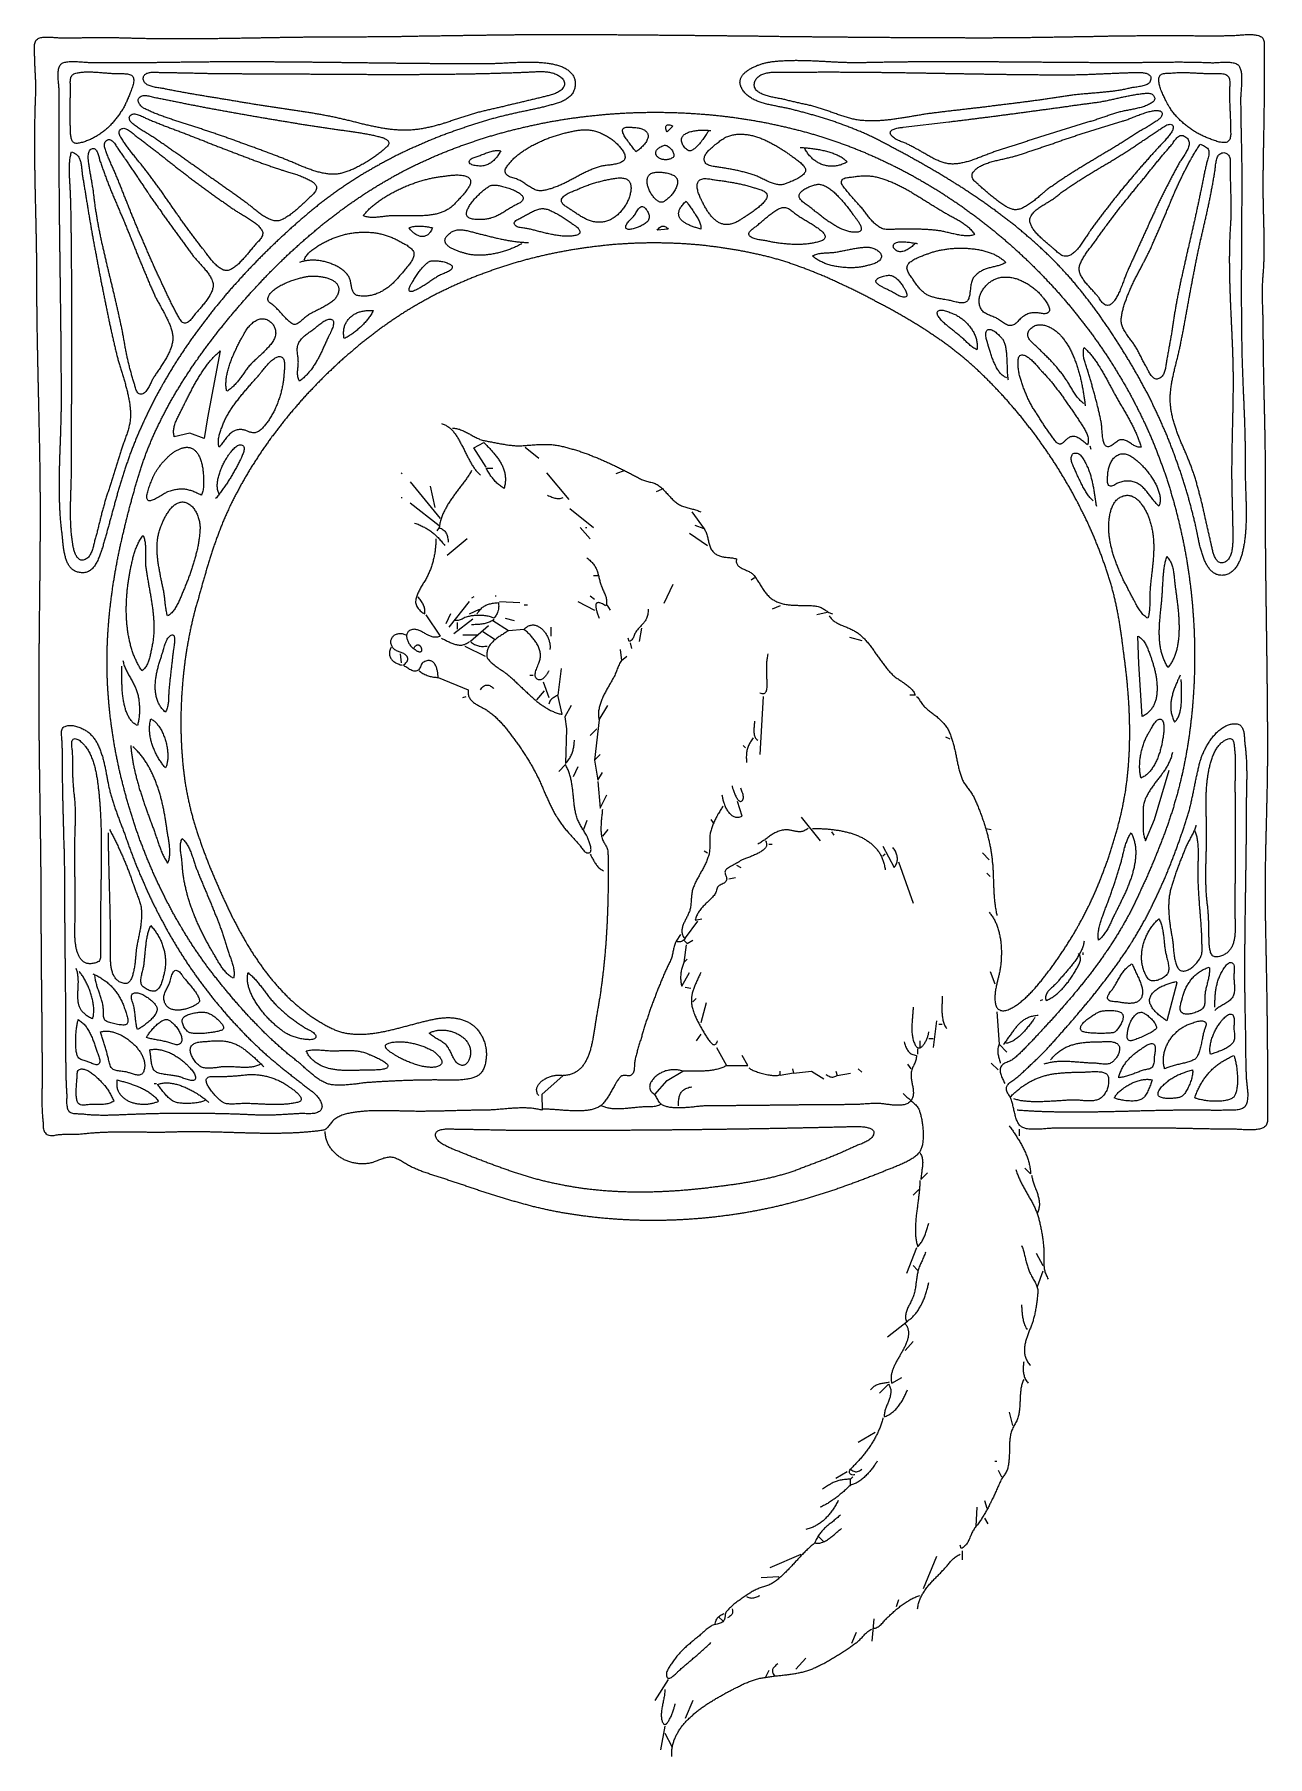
# Model space of a CAD drawing. Header units: millimetres. Extents: x 39 to 1143, y 32 to 1572.
import ezdxf

# ---------------------------------------------------------------- set-up
doc = ezdxf.new("R2010")
doc.units = ezdxf.units.MM
doc.layers.add('0_0_0', color=3, linetype='Continuous')

msp = doc.modelspace()

# ---------------------------------------------------------------- linework, layer by layer
at = {"layer": '0_0_0'}
for points in [[(490.5, 623.1), (490, 623.8), (489.6, 624.5), (489.3, 625.2), (489.1, 626), (488.9, 626.7), (488.8, 627.4), (488.7, 628), (488.7, 628.7), (488.8, 629.4), (489, 630.1), (489.1, 630.7), (489.4, 631.3), (489.7, 632), (490, 632.6), (490.4, 633.2), (490.9, 633.7), (491.4, 634.3), (491.9, 634.9), (492.4, 635.4), (493, 635.9), (493.6, 636.4), (494.3, 636.9), (495, 637.3), (495.7, 637.8), (496.4, 638.2), (497.2, 638.6), (497.9, 639), (498.7, 639.3), (499.5, 639.6), (500.3, 639.9), (501.1, 640.2), (501.9, 640.5), (502.7, 640.7), (503.6, 640.9), (504.4, 641.1), (505.2, 641.2), (506, 641.4), (506.8, 641.5), (507.6, 641.5), (508.3, 641.5), (509.1, 641.5), (509.8, 641.5), (510.5, 641.4), (511.2, 641.4), (511.9, 641.2), (512.5, 641.1), (493.3, 624.1), (493.5, 610.1), (492.6, 610.3), (491.7, 610.5), (490.8, 610.8), (489.9, 611), (489, 611.1), (488.1, 611.3), (487.1, 611.4), (486.2, 611.6), (485.2, 611.7), (484.2, 611.8), (483.3, 611.9), (482.3, 611.9), (481.3, 612), (480.3, 612), (479.4, 612.1), (478.4, 612.1), (477.4, 612.1), (476.4, 612.1), (475.4, 612.1), (474.3, 612.1), (473.3, 612.1), (472.3, 612), (471.3, 612), (470.3, 611.9), (469.3, 611.9), (468.2, 611.8), (467.2, 611.8), (466.2, 611.7), (465.2, 611.6), (464.2, 611.5), (463.1, 611.5), (462.1, 611.4), (461.1, 611.3), (460.1, 611.2), (459.1, 611.1), (458.1, 611), (457, 610.9), (456, 610.9), (455, 610.8), (454, 610.7), (453, 610.6), (452, 610.5), (451.1, 610.5), (450.1, 610.4), (449.1, 610.3), (448.1, 610.3), (447.2, 610.2), (446.2, 610.2), (445.3, 610.1), (444.3, 610.1), (443.4, 610.1), (442.4, 610.1), (441.5, 610.1), (440.5, 610.1), (439.5, 610.1), (438.5, 610), (437.5, 610), (436.5, 610), (435.5, 610), (434.5, 610), (433.5, 610), (432.5, 610), (431.5, 610), (430.5, 610), (429.5, 609.9), (428.5, 609.9), (427.5, 609.9), (426.5, 609.9), (425.5, 609.9), (424.5, 609.8), (423.5, 609.8), (422.5, 609.8), (421.5, 609.8), (420.5, 609.7), (419.5, 609.7), (418.5, 609.7), (417.5, 609.7), (416.5, 609.6), (415.5, 609.6), (414.5, 609.6), (413.5, 609.6), (412.5, 609.5), (411.5, 609.5), (410.5, 609.5), (409.5, 609.5), (408.5, 609.4), (407.5, 609.4), (406.5, 609.4), (405.5, 609.3), (404.5, 609.3), (403.5, 609.3), (402.5, 609.3), (401.5, 609.3), (400.5, 609.2), (399.5, 609.2), (398.5, 609.2), (397.5, 609.2), (396.5, 609.1), (395.5, 609.1), (394.5, 609.1), (393.5, 609.1), (392.5, 609.1), (391.5, 609.1), (390.5, 609.1), (389.5, 609.1), (388.5, 609), (387.5, 609), (386.5, 609), (385.5, 609), (384.5, 609), (383.5, 609), (382.5, 609), (381.5, 609), (380.5, 609), (379.5, 609.1), (378.5, 609.1), (377.5, 609.1), (376.6, 609.1), (375.6, 609.1), (374.6, 609.1), (373.6, 609.1), (372.6, 609.2), (371.6, 609.2), (370.6, 609.2), (369.6, 609.2), (368.6, 609.3), (367.6, 609.3), (366.6, 609.3), (365.6, 609.4), (364.6, 609.4), (363.6, 609.4), (362.6, 609.4), (361.6, 609.5), (360.6, 609.5), (359.6, 609.5), (358.6, 609.5), (357.6, 609.6), (356.6, 609.6), (355.5, 609.6), (354.5, 609.6), (353.5, 609.6), (352.5, 609.6), (351.5, 609.6), (350.5, 609.6), (349.5, 609.6), (348.5, 609.6), (347.4, 609.6), (346.4, 609.6), (345.4, 609.6), (344.4, 609.6), (343.4, 609.6), (342.4, 609.5), (341.4, 609.5), (340.4, 609.4), (339.4, 609.4), (338.4, 609.4), (337.4, 609.3), (336.3, 609.2), (335.3, 609.2), (334.3, 609.1), (333.4, 609), (332.4, 608.9), (331.4, 608.8), (330.4, 608.7), (329.4, 608.6), (328.4, 608.5), (327.4, 608.4), (326.4, 608.2), (325.4, 608.1), (324.5, 607.9), (323.5, 607.8), (322.5, 607.6), (321.5, 607.4), (320.5, 607.2), (319.5, 607), (318.5, 606.7), (317.5, 606.4), (316.5, 606.1), (315.5, 605.8), (314.5, 605.5), (313.6, 605.1), (312.6, 604.7), (311.7, 604.2), (310.8, 603.8), (309.9, 603.2), (309, 602.7), (308.1, 602.1), (307.3, 601.5), (306.6, 600.8), (305.9, 600.2), (305.3, 599.5), (304.8, 598.8), (304.2, 598), (303.6, 597.2), (303.1, 596.4), (302.5, 595.7), (301.9, 594.9), (301.3, 594.2), (300.7, 593.6), (300, 593.1), (299.2, 592.6), (298.4, 592.3), (297.5, 592.1), (296.5, 592), (295.5, 591.8), (294.5, 591.7), (293.6, 591.6), (292.6, 591.4), (291.6, 591.3), (290.6, 591.2), (289.6, 591.1), (288.6, 591), (287.7, 590.9), (286.7, 590.8), (285.7, 590.7), (284.7, 590.6), (283.7, 590.5), (282.7, 590.4), (281.7, 590.4), (280.7, 590.3), (279.8, 590.2), (278.8, 590.1), (277.8, 590.1), (276.8, 590), (275.8, 589.9), (274.8, 589.9), (273.8, 589.8), (272.8, 589.8), (271.8, 589.7), (270.8, 589.7), (269.8, 589.6), (268.8, 589.6), (267.8, 589.6), (266.8, 589.5), (265.8, 589.5), (264.8, 589.5), (263.8, 589.4), (262.8, 589.4), (261.8, 589.4), (260.8, 589.4), (259.8, 589.3), (258.8, 589.3), (257.8, 589.3), (256.8, 589.3), (255.8, 589.3), (254.8, 589.3), (253.8, 589.3), (252.8, 589.3), (251.8, 589.3), (250.7, 589.3), (249.7, 589.3), (248.7, 589.3), (247.7, 589.3), (246.7, 589.3), (245.7, 589.3), (244.7, 589.3), (243.7, 589.3), (242.7, 589.3), (241.7, 589.3), (240.7, 589.4), (239.7, 589.4), (238.7, 589.4), (237.6, 589.4), (236.6, 589.4), (235.6, 589.5), (234.6, 589.5), (233.6, 589.5), (232.6, 589.5), (231.6, 589.6), (230.6, 589.6), (229.6, 589.6), (228.6, 589.6), (227.5, 589.7), (226.5, 589.7), (225.5, 589.7), (224.5, 589.8), (223.5, 589.8), (222.5, 589.8), (221.5, 589.8), (220.5, 589.9), (219.5, 589.9), (218.5, 589.9), (217.4, 590), (216.4, 590), (215.4, 590), (214.4, 590.1), (213.4, 590.1), (212.4, 590.1), (211.4, 590.2), (210.4, 590.2), (209.4, 590.2), (208.4, 590.2), (207.4, 590.3), (206.4, 590.3), (205.4, 590.3), (204.3, 590.4), (203.3, 590.4), (202.3, 590.4), (201.3, 590.4), (200.3, 590.5), (199.3, 590.5), (198.3, 590.5), (197.3, 590.5), (196.3, 590.6), (195.3, 590.6), (194.3, 590.6), (193.3, 590.6), (192.3, 590.6), (191.3, 590.7), (190.3, 590.7), (189.3, 590.7), (188.3, 590.7), (187.3, 590.7), (186.3, 590.7), (185.3, 590.7), (184.3, 590.7), (183.3, 590.7), (182.3, 590.7), (181.3, 590.8), (180.3, 590.8), (179.3, 590.7), (178.3, 590.7), (177.4, 590.7), (176.4, 590.7), (175.4, 590.7), (174.4, 590.7), (173.4, 590.7), (172.4, 590.7), (171.4, 590.7), (170.4, 590.6), (169.4, 590.6), (168.5, 590.6), (167.5, 590.6), (166.5, 590.5), (165.5, 590.5), (164.5, 590.5), (163.5, 590.4), (162.6, 590.4), (161.6, 590.4), (160.6, 590.3), (159.6, 590.3), (158.6, 590.3), (157.6, 590.3), (156.6, 590.3), (155.6, 590.2), (154.6, 590.2), (153.6, 590.2), (152.6, 590.2), (151.6, 590.2), (150.6, 590.2), (149.6, 590.2), (148.6, 590.2), (147.6, 590.2), (146.6, 590.2), (145.6, 590.2), (144.6, 590.2), (143.6, 590.2), (142.6, 590.2), (141.6, 590.2), (140.6, 590.2), (139.6, 590.3), (138.6, 590.3), (137.6, 590.3), (136.6, 590.3), (135.6, 590.3), (134.5, 590.3), (133.5, 590.3), (132.5, 590.3), (131.5, 590.3), (130.5, 590.3), (129.5, 590.4), (128.5, 590.4), (127.5, 590.4), (126.5, 590.4), (125.5, 590.4), (124.5, 590.4), (123.4, 590.4), (122.4, 590.4), (121.4, 590.4), (120.4, 590.4), (119.4, 590.4), (118.4, 590.4), (117.4, 590.4), (116.4, 590.4), (115.4, 590.4), (114.4, 590.4), (113.4, 590.4), (112.4, 590.4), (111.3, 590.4), (110.3, 590.4), (109.3, 590.4), (108.3, 590.3), (107.3, 590.3), (106.3, 590.3), (105.3, 590.3), (104.3, 590.2), (103.3, 590.2), (102.3, 590.2), (101.3, 590.1), (100.3, 590.1), (99.3, 590), (98.3, 590), (97.3, 589.9), (96.3, 589.9), (95.3, 589.8), (94.4, 589.8), (93.4, 589.7), (92.4, 589.6), (91.4, 589.5), (90.4, 589.5), (89.4, 589.4), (88.4, 589.3), (87.4, 589.2), (86.5, 589.1), (85.5, 589), (84.5, 588.9), (83.5, 588.8), (82.5, 588.7), (81.5, 588.6), (80.5, 588.5), (79.5, 588.4), (78.5, 588.4), (77.5, 588.3), (76.5, 588.3), (75.5, 588.3), (74.5, 588.3), (73.5, 588.3), (72.5, 588.3), (71.5, 588.3), (70.5, 588.3), (69.5, 588.3), (68.5, 588.2), (67.5, 588.2), (66.5, 588.2), (65.5, 588.2), (64.5, 588.2), (63.5, 588.1), (62.5, 588), (61.5, 588), (60.5, 587.9), (59.6, 587.8), (58.6, 587.6), (57.6, 587.5), (56.6, 587.3), (55.6, 587.2), (54.6, 587.2), (53.6, 587.2), (52.6, 587.4), (51.7, 587.6), (50.8, 588.1), (50, 588.7), (49.4, 589.4), (48.8, 590.2), (48.4, 591.1), (48.1, 592), (47.8, 593), (47.6, 594), (47.5, 595), (47.5, 596.1), (47.4, 597.1), (47.4, 598.1), (47.4, 599.2), (47.3, 600.1), (47.2, 601.1), (47.1, 602), (47, 603), (46.9, 604), (46.8, 605), (46.8, 606), (46.7, 607), (46.6, 608), (46.6, 609), (46.5, 610), (46.5, 611), (46.5, 612), (46.4, 613), (46.4, 614), (46.4, 615), (46.4, 616), (46.3, 617), (46.3, 618), (46.3, 619), (46.3, 620), (46.3, 621), (46.3, 622), (46.4, 623), (46.4, 624), (46.4, 625), (46.4, 626.1), (46.4, 627.1), (46.4, 628.1), (46.4, 629.1), (46.5, 630.1), (46.5, 631.1), (46.5, 632.1), (46.5, 633.1), (46.5, 634.1), (46.5, 635.1), (46.5, 636.1), (46.5, 637.1), (46.5, 638.1), (46.5, 639.1), (46.5, 640.1), (46.5, 641.1), (46.5, 642.1), (46.5, 643.1), (46.5, 644.1), (46.5, 645.1), (46.5, 646.1), (46.5, 647.1), (46.5, 648.1), (46.5, 649.1), (46.5, 650.1), (46.5, 651.1), (46.5, 652.1), (46.5, 653.1), (46.5, 654.1), (46.5, 655.1), (46.5, 656.1), (46.5, 657.1), (46.5, 658.1), (46.5, 659.1), (46.5, 660.1), (46.5, 661.1), (46.4, 662.1), (46.4, 663.1), (46.4, 664.1), (46.4, 665.1), (46.4, 666.1), (46.4, 667.1), (46.4, 668.1), (46.4, 669.1), (46.4, 670.1), (46.4, 671.1), (46.4, 672.1), (46.4, 673.1), (46.4, 674.1), (46.4, 675.1), (46.3, 676.1), (46.3, 677.1), (46.3, 678.1), (46.3, 679.1), (46.3, 680.1), (46.3, 681.1), (46.3, 682.1), (46.3, 683.1), (46.3, 684.1), (46.3, 685.1), (46.3, 686.1), (46.3, 687.1), (46.2, 688.1), (46.2, 689.1), (46.2, 690.1), (46.2, 691.1), (46.2, 692.1), (46.2, 693.1), (46.2, 694.1), (46.2, 695.1), (46.2, 696.1), (46.2, 697.1), (46.1, 698.1), (46.1, 699.1), (46.1, 700.1), (46.1, 701.1), (46.1, 702.1), (46.1, 703.1), (46.1, 704.1), (46.1, 705.1), (46.1, 706.1), (46.1, 707.1), (46, 708.1), (46, 709.1), (46, 710.1), (46, 711.1), (46, 712.1), (46, 713.1), (46, 714.1), (46, 715.1), (46, 716.1), (45.9, 717.1), (45.9, 718.1), (45.9, 719.1), (45.9, 720.1), (45.9, 721.1), (45.9, 722.1), (45.9, 723.1), (45.9, 724.1), (45.9, 725.1), (45.9, 726.1), (45.8, 727.1), (45.8, 728.1), (45.8, 729.1), (45.8, 730.1), (45.8, 731.1), (45.8, 732.1), (45.8, 733.1), (45.8, 734.1), (45.8, 735.1), (45.8, 736.1), (45.7, 737.1), (45.7, 738.1), (45.7, 739.1), (45.7, 740.1), (45.7, 741.1), (45.7, 742.1), (45.7, 743.1), (45.7, 744.1), (45.7, 745.1), (45.7, 746.1), (45.7, 747.1), (45.7, 748.1), (45.7, 749.1), (45.6, 750.1), (45.6, 751.1), (45.6, 752.1), (45.6, 753.1), (45.6, 754.1), (45.6, 755.1), (45.6, 756.1), (45.6, 757.1), (45.6, 758.1), (45.6, 759.1), (45.6, 760.1), (45.6, 761.1), (45.6, 762.1), (45.6, 763.1), (45.6, 764.1), (45.6, 765.1), (45.6, 766.1), (45.6, 767.1), (45.5, 768.1), (45.5, 769.1), (45.5, 770.1), (45.5, 771.1), (45.5, 772.1), (45.5, 773.1), (45.5, 774.1), (45.5, 775.1), (45.5, 776.1), (45.5, 777.1), (45.5, 778.1), (45.5, 779.1), (45.5, 780.1), (45.5, 781.1), (45.5, 782.1), (45.5, 783.1), (45.5, 784.1), (45.5, 785.1), (45.5, 786.1), (45.5, 787.1), (45.5, 788.1), (45.5, 789.1), (45.5, 790.1), (45.5, 791.1), (45.5, 792.1), (45.5, 793.1), (45.5, 794.1), (45.5, 795.1), (45.5, 796.1), (45.5, 797.1), (45.5, 798.1), (45.5, 799.1), (45.5, 800.1), (45.5, 801.1), (45.5, 802.1), (45.5, 803.1), (45.5, 804.1), (45.4, 805.1), (45.4, 806.1), (45.4, 807.1), (45.4, 808.1), (45.4, 809.1), (45.4, 810.1), (45.4, 811.1), (45.4, 812.1), (45.4, 813.1), (45.4, 814.1), (45.4, 815.1), (45.4, 816.1), (45.4, 817.1), (45.3, 818.1), (45.3, 819.1), (45.3, 820.1), (45.3, 821.1), (45.3, 822.1), (45.3, 823.1), (45.3, 824.1), (45.3, 825.1), (45.3, 826.1), (45.3, 827.1), (45.2, 828.1), (45.2, 829.1), (45.2, 830.1), (45.2, 831.1), (45.2, 832.1), (45.2, 833.1), (45.2, 834.1), (45.2, 835.1), (45.2, 836.1), (45.1, 837.1), (45.1, 838.1), (45.1, 839.1), (45.1, 840.1), (45.1, 841.1), (45.1, 842.1), (45.1, 843.1), (45.1, 844.1), (45, 845.1), (45, 846.1), (45, 847.1), (45, 848.1), (45, 849.1), (45, 850.1), (45, 851.1), (45, 852.1), (44.9, 853.1), (44.9, 854.1), (44.9, 855.1), (44.9, 856.1), (44.9, 857.1), (44.9, 858.1), (44.9, 859.1), (44.8, 860.1), (44.8, 861.1), (44.8, 862.1), (44.8, 863.1), (44.8, 864.1), (44.8, 865.1), (44.8, 866.1), (44.7, 867.1), (44.7, 868.1), (44.7, 869.1), (44.7, 870.1), (44.7, 871.1), (44.7, 872.1), (44.7, 873.1), (44.6, 874.1), (44.6, 875.1), (44.6, 876.1), (44.6, 877.1), (44.6, 878.1), (44.6, 879.1), (44.5, 880.1), (44.5, 881.1), (44.5, 882.1), (44.5, 883.1), (44.5, 884.1), (44.5, 885.1), (44.5, 886.1), (44.4, 887.1), (44.4, 888.1), (44.4, 889.1), (44.4, 890.1), (44.4, 891.1), (44.4, 892.1), (44.4, 893.1), (44.3, 894.1), (44.3, 895.1), (44.3, 896.1), (44.3, 897.1), (44.3, 898.1), (44.3, 899.1), (44.3, 900.1), (44.2, 901.1), (44.2, 902.1), (44.2, 903.1), (44.2, 904.1), (44.2, 905.1), (44.2, 906.1), (44.2, 907.1), (44.1, 908.1), (44.1, 909.1), (44.1, 910.1), (44.1, 911.1), (44.1, 912.1), (44.1, 913.1), (44.1, 914.1), (44, 915.1), (44, 916.1), (44, 917.1), (44, 918.1), (44, 919.1), (44, 920.1), (44, 921.1), (44, 922.1), (43.9, 923.1), (43.9, 924.1), (43.9, 925.1), (43.9, 926.1), (43.9, 927.1), (43.9, 928.1), (43.9, 929.1), (43.9, 930.1), (43.8, 931.1), (43.8, 932.1), (43.8, 933.1), (43.8, 934.1), (43.8, 935.1), (43.8, 936.1), (43.8, 937.1), (43.8, 938.1), (43.8, 939.1), (43.8, 940.1), (43.7, 941.1), (43.7, 942.1), (43.7, 943.1), (43.7, 944.1), (43.7, 945.1), (43.7, 946.1), (43.7, 947.1), (43.7, 948.1), (43.7, 949.1), (43.7, 950.1), (43.7, 951.1), (43.6, 952.1), (43.6, 953.1), (43.6, 954.1), (43.6, 955.1), (43.6, 956.1), (43.6, 957.1), (43.6, 958.1), (43.6, 959.1), (43.6, 960.1), (43.6, 961.1), (43.6, 962.1), (43.6, 963.1), (43.6, 964.1), (43.6, 965.1), (43.6, 966.1), (43.6, 967.1), (43.5, 968.1), (43.5, 969.1), (43.5, 970.1), (43.5, 971.1), (43.5, 972.1), (43.5, 973.1), (43.5, 974.1), (43.5, 975.1), (43.5, 976.1), (43.5, 977.1), (43.5, 978.1), (43.5, 979.1), (43.5, 980.1), (43.5, 981.1), (43.5, 982.1), (43.5, 983.1), (43.5, 984.1), (43.5, 985.1), (43.5, 986.1), (43.5, 987.1), (43.5, 988.1), (43.5, 989.1), (43.5, 990.1), (43.5, 991.1), (43.5, 992.1), (43.5, 993.1), (43.5, 994.1), (43.5, 995.1), (43.5, 996.1), (43.5, 997.1), (43.6, 998.1), (43.6, 999.1), (43.6, 1000.1), (43.6, 1001.1), (43.6, 1002.1), (43.6, 1003.1), (43.6, 1004.1), (43.6, 1005.1), (43.6, 1006.1), (43.6, 1007.1), (43.6, 1008.1), (43.6, 1009.1), (43.6, 1010.1), (43.6, 1011.1), (43.6, 1012.1), (43.6, 1013.1), (43.6, 1014.1), (43.6, 1015.1), (43.7, 1016.1), (43.7, 1017.1), (43.7, 1018.1), (43.7, 1019.1), (43.7, 1020.1), (43.7, 1021.1), (43.7, 1022.1), (43.7, 1023.1), (43.7, 1024.1), (43.7, 1025.1), (43.7, 1026.1), (43.7, 1027.1), (43.8, 1028.1), (43.8, 1029.1), (43.8, 1030.1), (43.8, 1031.1), (43.8, 1032.1), (43.8, 1033.1), (43.8, 1034.1), (43.8, 1035.1), (43.8, 1036.1), (43.8, 1037.1), (43.9, 1038.1), (43.9, 1039.1), (43.9, 1040.1), (43.9, 1041.1), (43.9, 1042.1), (43.9, 1043.1), (43.9, 1044.1), (43.9, 1045.1), (43.9, 1046.1), (44, 1047.1), (44, 1048.1), (44, 1049.1), (44, 1050.1), (44, 1051.1), (44, 1052.1), (44, 1053.1), (44, 1054.1), (44, 1055.1), (44, 1056.1), (44.1, 1057.1), (44.1, 1058.1), (44.1, 1059.1), (44.1, 1060.1), (44.1, 1061.1), (44.1, 1062.1), (44.1, 1063.1), (44.1, 1064.1), (44.2, 1065.2), (44.2, 1066.2), (44.2, 1067.2), (44.2, 1068.2), (44.2, 1069.2), (44.2, 1070.2), (44.2, 1071.2), (44.2, 1072.2), (44.2, 1073.2), (44.3, 1074.2), (44.3, 1075.2), (44.3, 1076.2), (44.3, 1077.2), (44.3, 1078.2), (44.3, 1079.2), (44.3, 1080.2), (44.3, 1081.2), (44.3, 1082.2), (44.3, 1083.2), (44.4, 1084.2), (44.4, 1085.2), (44.4, 1086.2), (44.4, 1087.2), (44.4, 1088.2), (44.4, 1089.2), (44.4, 1090.2), (44.4, 1091.2), (44.4, 1092.2), (44.4, 1093.2), (44.5, 1094.2), (44.5, 1095.2), (44.5, 1096.2), (44.5, 1097.2), (44.5, 1098.2), (44.5, 1099.2), (44.5, 1100.2), (44.5, 1101.2), (44.5, 1102.2), (44.5, 1103.2), (44.5, 1104.2), (44.6, 1105.2), (44.6, 1106.2), (44.6, 1107.2), (44.6, 1108.2), (44.6, 1109.2), (44.6, 1110.2), (44.6, 1111.2), (44.6, 1112.2), (44.6, 1113.2), (44.6, 1114.2), (44.6, 1115.2), (44.6, 1116.2), (44.6, 1117.2), (44.6, 1118.2), (44.7, 1119.2), (44.7, 1120.2), (44.7, 1121.2), (44.7, 1122.2), (44.7, 1123.2), (44.7, 1124.2), (44.7, 1125.2), (44.7, 1126.2), (44.7, 1127.2), (44.7, 1128.2), (44.7, 1129.2), (44.7, 1130.2), (44.7, 1131.1), (44.7, 1132.1), (44.7, 1133.1), (44.7, 1134.1), (44.7, 1135.1), (44.7, 1136.1), (44.7, 1137.1), (44.7, 1138.1), (44.7, 1139.1), (44.7, 1140.1), (44.7, 1141.1), (44.7, 1142.1), (44.7, 1143.1), (44.7, 1144.1), (44.7, 1145.1), (44.7, 1146.1), (44.7, 1147.1), (44.7, 1148.1), (44.7, 1149.1), (44.7, 1150.1), (44.7, 1151.1), (44.7, 1152.1), (44.7, 1153.1), (44.7, 1154.1), (44.7, 1155.1), (44.7, 1156.1), (44.7, 1157.1), (44.7, 1158.1), (44.7, 1159.1), (44.7, 1160.1), (44.7, 1161.1), (44.7, 1162.1), (44.6, 1163.1), (44.6, 1164.1), (44.6, 1165.1), (44.6, 1166.1), (44.6, 1167.1), (44.6, 1168.1), (44.6, 1169.1), (44.6, 1170.1), (44.6, 1171.1), (44.6, 1172.1), (44.6, 1173.1), (44.6, 1174.1), (44.5, 1175.1), (44.5, 1176.1), (44.5, 1177.1), (44.5, 1178.1), (44.5, 1179.1), (44.5, 1180.1), (44.5, 1181.1), (44.5, 1182.1), (44.4, 1183.1), (44.4, 1184.1), (44.4, 1185.1), (44.4, 1186.1), (44.4, 1187.1), (44.4, 1188.1), (44.4, 1189.1), (44.3, 1190.1), (44.3, 1191.1), (44.3, 1192.1), (44.3, 1193.1), (44.3, 1194.1), (44.3, 1195.1), (44.2, 1196.1), (44.2, 1197.1), (44.2, 1198.1), (44.2, 1199.1), (44.2, 1200.1), (44.1, 1201.1), (44.1, 1202.1), (44.1, 1203.1), (44.1, 1204.1), (44.1, 1205.1), (44.1, 1206.1), (44, 1207.1), (44, 1208.1), (44, 1209.1), (44, 1210.1), (44, 1211.1), (43.9, 1212.1), (43.9, 1213.1), (43.9, 1214.1), (43.9, 1215.1), (43.9, 1216.1), (43.8, 1217.1), (43.8, 1218.1), (43.8, 1219.1), (43.8, 1220.1), (43.7, 1221.1), (43.7, 1222.1), (43.7, 1223.1), (43.7, 1224.1), (43.7, 1225.1), (43.6, 1226.1), (43.6, 1227.1), (43.6, 1228.1), (43.6, 1229.1), (43.6, 1230.1), (43.5, 1231.1), (43.5, 1232.1), (43.5, 1233.1), (43.5, 1234.1), (43.4, 1235.1), (43.4, 1236.1), (43.4, 1237.1), (43.4, 1238.1), (43.4, 1239.1), (43.3, 1240.1), (43.3, 1241.1), (43.3, 1242.1), (43.3, 1243.1), (43.2, 1244.1), (43.2, 1245.1), (43.2, 1246.1), (43.2, 1247.1), (43.1, 1248.1), (43.1, 1249.1), (43.1, 1250.1), (43.1, 1251.1), (43.1, 1252.1), (43, 1253.1), (43, 1254.1), (43, 1255.1), (43, 1256.1), (42.9, 1257.1), (42.9, 1258.1), (42.9, 1259.1), (42.9, 1260.1), (42.8, 1261.1), (42.8, 1262.1), (42.8, 1263.1), (42.8, 1264.1), (42.8, 1265.1), (42.7, 1266.1), (42.7, 1267.1), (42.7, 1268.1), (42.7, 1269.1), (42.6, 1270.1), (42.6, 1271.1), (42.6, 1272.1), (42.6, 1273.1), (42.6, 1274.1), (42.5, 1275.1), (42.5, 1276.1), (42.5, 1277.1), (42.5, 1278.1), (42.5, 1279.1), (42.4, 1280.1), (42.4, 1281.1), (42.4, 1282.1), (42.4, 1283.1), (42.4, 1284.1), (42.3, 1285.1), (42.3, 1286.1), (42.3, 1287.1), (42.3, 1288.1), (42.3, 1289.1), (42.2, 1290.1), (42.2, 1291.1), (42.2, 1292.1), (42.2, 1293.1), (42.2, 1294.1), (42.1, 1295.1), (42.1, 1296.1), (42.1, 1297.1), (42.1, 1298.1), (42.1, 1299.1), (42, 1300.1), (42, 1301.1), (42, 1302.1), (42, 1303.1), (42, 1304.1), (42, 1305.1), (41.9, 1306.1), (41.9, 1307.1), (41.9, 1308.1), (41.9, 1309.1), (41.9, 1310.1), (41.9, 1311.1), (41.9, 1312.1), (41.8, 1313.1), (41.8, 1314.1), (41.8, 1315.1), (41.8, 1316.1), (41.8, 1317.1), (41.8, 1318.1), (41.8, 1319.1), (41.7, 1320.1), (41.7, 1321.1), (41.7, 1322.1), (41.7, 1323.1), (41.7, 1324.1), (41.7, 1325.1), (41.7, 1326.1), (41.7, 1327.1), (41.7, 1328.1), (41.6, 1329.1), (41.6, 1330.1), (41.6, 1331.1), (41.6, 1332.1), (41.6, 1333.1), (41.6, 1334.1), (41.6, 1335.1), (41.6, 1336.1), (41.6, 1337.1), (41.6, 1338.1), (41.6, 1339.1), (41.6, 1340.1), (41.6, 1341.1), (41.6, 1342.1), (41.5, 1343.1), (41.5, 1344.1), (41.5, 1345.1), (41.5, 1346.1), (41.5, 1347.1), (41.5, 1348.1), (41.5, 1349.1), (41.5, 1350.1), (41.5, 1351.1), (41.5, 1352.1), (41.5, 1353.1), (41.5, 1354.1), (41.5, 1355.1), (41.5, 1356.1), (41.5, 1357.1), (41.5, 1358.1), (41.5, 1359.1), (41.5, 1360.1), (41.5, 1361.1), (41.5, 1362.1), (41.5, 1363.1), (41.5, 1364.1), (41.5, 1365.1), (41.5, 1366.1), (41.5, 1367.1), (41.5, 1368.1), (41.4, 1369.1), (41.4, 1370.1), (41.4, 1371.1), (41.4, 1372.1), (41.4, 1373.1), (41.4, 1374.1), (41.4, 1375.1), (41.4, 1376.1), (41.3, 1377.1), (41.3, 1378.1), (41.3, 1379.1), (41.3, 1380.1), (41.3, 1381.1), (41.3, 1382.1), (41.3, 1383.1), (41.2, 1384.1), (41.2, 1385.1), (41.2, 1386.1), (41.2, 1387.1), (41.2, 1388.1), (41.1, 1389.1), (41.1, 1390.1), (41.1, 1391.1), (41.1, 1392.1), (41.1, 1393.1), (41, 1394.1), (41, 1395.1), (41, 1396.1), (41, 1397.1), (41, 1398.1), (40.9, 1399.1), (40.9, 1400.1), (40.9, 1401.1), (40.9, 1402.1), (40.8, 1403.1), (40.8, 1404.1), (40.8, 1405.1), (40.8, 1406.1), (40.8, 1407.1), (40.7, 1408.1), (40.7, 1409.1), (40.7, 1410.1), (40.7, 1411.1), (40.6, 1412.1), (40.6, 1413.1), (40.6, 1414.1), (40.6, 1415.1), (40.5, 1416.1), (40.5, 1417.1), (40.5, 1418.1), (40.5, 1419.1), (40.5, 1420.1), (40.4, 1421.1), (40.4, 1422.1), (40.4, 1423.1), (40.4, 1424.1), (40.3, 1425.1), (40.3, 1426.1), (40.3, 1427.1), (40.3, 1428.1), (40.3, 1429.1), (40.2, 1430.1), (40.2, 1431.1), (40.2, 1432.1), (40.2, 1433.1), (40.1, 1434.1), (40.1, 1435.1), (40.1, 1436.1), (40.1, 1437.1), (40.1, 1438.1), (40, 1439.1), (40, 1440.1), (40, 1441.1), (40, 1442.1), (40, 1443.1), (40, 1444.1), (39.9, 1445.1), (39.9, 1446.1), (39.9, 1447.1), (39.9, 1448.1), (39.9, 1449.1), (39.9, 1450.1), (39.8, 1451.1), (39.8, 1452.1), (39.8, 1453.1), (39.8, 1454.1), (39.8, 1455.1), (39.8, 1456.1), (39.8, 1457.1), (39.7, 1458.1), (39.7, 1459.1), (39.7, 1460.1), (39.7, 1461.1), (39.7, 1462.1), (39.7, 1463.1), (39.7, 1464.1), (39.7, 1465.1), (39.7, 1466.1), (39.7, 1467.1), (39.7, 1468.1), (39.7, 1469.1), (39.7, 1470.1), (39.7, 1471.1), (39.6, 1472.1), (39.6, 1473.1), (39.6, 1474.1), (39.6, 1475.1), (39.6, 1476.1), (39.6, 1477.1), (39.6, 1478.1), (39.7, 1479.1), (39.7, 1480.1), (39.7, 1481.1), (39.7, 1482.1), (39.7, 1483.1), (39.7, 1484.1), (39.7, 1485.1), (39.7, 1486.1), (39.7, 1487.1), (39.7, 1488.1), (39.7, 1489.1), (39.7, 1490.1), (39.8, 1491.1), (39.8, 1492.1), (39.8, 1493.1), (39.8, 1494.1), (39.8, 1495.1), (39.8, 1496.1), (39.9, 1497.1), (39.9, 1498.1), (39.9, 1499.1), (39.9, 1500.1), (39.9, 1501.1), (40, 1502.1), (40, 1503.1), (40, 1504.1), (40.1, 1505.1), (40.1, 1506.1), (40.1, 1507.1), (40.1, 1508.1), (40.2, 1509.1), (40.2, 1510.1), (40.2, 1511.1), (40.3, 1512.1), (40.3, 1513.1), (40.4, 1514.1), (40.4, 1515.1), (40.4, 1516.1), (40.5, 1517.1), (40.5, 1518.1), (40.6, 1519.1), (40.6, 1520.1), (40.6, 1521.1), (40.6, 1522.1), (40.6, 1523.1), (40.6, 1524.1), (40.6, 1525.1), (40.6, 1526.1), (40.6, 1527.1), (40.5, 1528.1), (40.5, 1529.1), (40.5, 1530.1), (40.5, 1531.1), (40.4, 1532.1), (40.4, 1533.1), (40.3, 1534.1), (40.3, 1535.1), (40.2, 1536.1), (40.2, 1537.1), (40.1, 1538.1), (40.1, 1539.1), (40, 1540.1), (40, 1541.1), (39.9, 1542.1), (39.9, 1543.1), (39.8, 1544.1), (39.8, 1545.1), (39.8, 1546.1), (39.7, 1547.1), (39.7, 1548.1), (39.6, 1549.1), (39.6, 1550.1), (39.6, 1551.1), (39.6, 1552.1), (39.5, 1553.1), (39.5, 1554.1), (39.5, 1555.1), (39.5, 1555.9), (39.5, 1556.8), (39.4, 1557.8), (39.4, 1558.8), (39.3, 1559.9), (39.3, 1561), (39.4, 1562), (39.5, 1563.1), (39.6, 1564.1), (39.9, 1565), (40.2, 1565.9), (40.7, 1566.7), (41.3, 1567.4), (42, 1568), (42.6, 1568.4), (43.4, 1568.8), (44.2, 1569.1), (45.1, 1569.3), (46, 1569.5), (47, 1569.6), (48, 1569.7), (49, 1569.8), (50.1, 1569.8), (51.2, 1569.8), (52.3, 1569.8), (53.5, 1569.8), (54.6, 1569.7), (55.7, 1569.6), (56.8, 1569.5), (57.9, 1569.5), (59, 1569.4), (60, 1569.3), (61, 1569.2), (62, 1569.1), (62.9, 1569.1), (63.7, 1569.1), (64.5, 1569.1), (65.5, 1569.1), (66.5, 1569.1), (67.5, 1569.1), (68.5, 1569.1), (69.5, 1569.1), (70.5, 1569.1), (71.5, 1569.1), (72.5, 1569.1), (73.6, 1569.1), (74.6, 1569.2), (75.6, 1569.2), (76.6, 1569.2), (77.6, 1569.2), (78.6, 1569.2), (79.6, 1569.2), (80.5, 1569.2), (81.5, 1569.2), (82.5, 1569.3), (83.5, 1569.3), (84.5, 1569.3), (85.5, 1569.3), (86.5, 1569.3), (87.5, 1569.3), (88.5, 1569.3), (89.5, 1569.3), (90.5, 1569.3), (91.5, 1569.3), (92.5, 1569.4), (93.5, 1569.4), (94.5, 1569.4), (95.5, 1569.4), (96.5, 1569.4), (97.5, 1569.4), (98.5, 1569.4), (99.5, 1569.4), (100.5, 1569.4), (101.5, 1569.4), (102.5, 1569.4), (103.5, 1569.4), (104.5, 1569.4), (105.5, 1569.4), (106.5, 1569.4), (107.5, 1569.4), (108.5, 1569.3), (109.5, 1569.3), (110.5, 1569.3), (111.5, 1569.3), (112.5, 1569.3), (113.5, 1569.3), (114.5, 1569.3), (115.5, 1569.2), (116.5, 1569.2), (117.5, 1569.2), (118.5, 1569.2), (119.5, 1569.1), (120.5, 1569.1), (121.5, 1569.1), (122.5, 1569), (123.5, 1569), (124.5, 1569), (125.5, 1569), (126.5, 1568.9), (127.5, 1568.9), (128.5, 1568.9), (129.5, 1568.8), (130.5, 1568.8), (131.5, 1568.8), (132.5, 1568.8), (133.5, 1568.8), (134.5, 1568.7), (135.5, 1568.7), (136.5, 1568.7), (137.5, 1568.7), (138.5, 1568.7), (139.5, 1568.6), (140.5, 1568.6), (141.5, 1568.6), (142.5, 1568.6), (143.5, 1568.6), (144.5, 1568.6), (145.5, 1568.5), (146.5, 1568.5), (147.5, 1568.5), (148.5, 1568.5), (149.5, 1568.5), (150.5, 1568.5), (151.5, 1568.5), (152.5, 1568.5), (153.5, 1568.5), (154.5, 1568.4), (155.5, 1568.4), (156.5, 1568.4), (157.5, 1568.4), (158.5, 1568.4), (159.5, 1568.4), (160.5, 1568.4), (161.5, 1568.4), (162.5, 1568.4), (163.5, 1568.4), (164.5, 1568.4), (165.5, 1568.4), (166.5, 1568.4), (167.5, 1568.4), (168.5, 1568.4), (169.5, 1568.4), (170.5, 1568.4), (171.5, 1568.4), (172.5, 1568.4), (173.5, 1568.4), (174.5, 1568.4), (175.5, 1568.4), (176.5, 1568.4), (177.5, 1568.4), (178.5, 1568.4), (179.5, 1568.4), (180.5, 1568.4), (181.5, 1568.4), (182.5, 1568.4), (183.5, 1568.4), (184.5, 1568.4), (185.5, 1568.5), (186.5, 1568.5), (187.5, 1568.5), (188.5, 1568.5), (189.5, 1568.5), (190.5, 1568.5), (191.5, 1568.5), (192.5, 1568.5), (193.5, 1568.5), (194.5, 1568.5), (195.5, 1568.5), (196.5, 1568.6), (197.5, 1568.6), (198.5, 1568.6), (199.5, 1568.6), (200.5, 1568.6), (201.5, 1568.6), (202.5, 1568.6), (203.5, 1568.6), (204.5, 1568.7), (205.5, 1568.7), (206.5, 1568.7), (207.5, 1568.7), (208.5, 1568.7), (209.5, 1568.7), (210.5, 1568.7), (211.5, 1568.7), (212.5, 1568.8), (213.5, 1568.8), (214.5, 1568.8), (215.5, 1568.8), (216.5, 1568.8), (217.5, 1568.8), (218.5, 1568.9), (219.5, 1568.9), (220.5, 1568.9), (221.5, 1568.9), (222.5, 1568.9), (223.5, 1568.9), (224.5, 1569), (225.5, 1569), (226.5, 1569), (227.5, 1569), (228.5, 1569), (229.5, 1569), (230.5, 1569.1), (231.5, 1569.1), (232.5, 1569.1), (233.5, 1569.1), (234.5, 1569.1), (235.5, 1569.1), (236.5, 1569.2), (237.5, 1569.2), (238.5, 1569.2), (239.5, 1569.2), (240.5, 1569.2), (241.5, 1569.2), (242.5, 1569.3), (243.5, 1569.3), (244.5, 1569.3), (245.5, 1569.3), (246.5, 1569.3), (247.5, 1569.4), (248.5, 1569.4), (249.5, 1569.4), (250.5, 1569.4), (251.5, 1569.4), (252.5, 1569.4), (253.5, 1569.5), (254.5, 1569.5), (255.5, 1569.5), (256.5, 1569.5), (257.5, 1569.5), (258.5, 1569.5), (259.5, 1569.6), (260.5, 1569.6), (261.5, 1569.6), (262.5, 1569.6), (263.5, 1569.6), (264.5, 1569.6), (265.5, 1569.6), (266.5, 1569.7), (267.5, 1569.7), (268.5, 1569.7), (269.5, 1569.7), (270.5, 1569.7), (271.5, 1569.7), (272.5, 1569.8), (273.5, 1569.8), (274.5, 1569.8), (275.5, 1569.8), (276.5, 1569.8), (277.5, 1569.8), (278.5, 1569.8), (279.5, 1569.8), (280.5, 1569.9), (281.5, 1569.9), (282.5, 1569.9), (283.5, 1569.9), (284.5, 1569.9), (285.5, 1569.9), (286.5, 1569.9), (287.5, 1569.9), (288.5, 1569.9), (289.5, 1570), (290.5, 1570), (291.5, 1570), (292.5, 1570), (293.5, 1570), (294.5, 1570), (295.5, 1570), (296.5, 1570), (297.5, 1570), (298.5, 1570), (299.5, 1570), (300.5, 1570), (301.5, 1570), (302.5, 1570), (303.5, 1570), (304.5, 1570), (305.5, 1570), (306.5, 1570.1), (307.5, 1570.1), (308.5, 1570.1), (309.5, 1570.1), (310.5, 1570.1), (311.5, 1570.1), (312.5, 1570.1), (313.5, 1570.1), (314.5, 1570.1), (315.5, 1570.1), (316.5, 1570.1), (317.5, 1570.1), (318.5, 1570.1), (319.5, 1570.1), (320.5, 1570.1), (321.5, 1570.1), (322.5, 1570.1), (323.5, 1570.1), (324.5, 1570.1), (325.5, 1570.1), (326.5, 1570.1), (327.5, 1570.1), (328.5, 1570.1), (329.5, 1570.1), (330.5, 1570.1), (331.5, 1570.1), (332.5, 1570.1), (333.5, 1570.1), (334.5, 1570.1), (335.5, 1570.1), (336.5, 1570.1), (337.5, 1570.2), (338.5, 1570.2), (339.5, 1570.2), (340.5, 1570.2), (341.5, 1570.2), (342.5, 1570.2), (343.5, 1570.2), (344.5, 1570.2), (345.5, 1570.2), (346.5, 1570.2), (347.5, 1570.2), (348.5, 1570.2), (349.5, 1570.2), (350.5, 1570.3), (351.5, 1570.3), (352.5, 1570.3), (353.5, 1570.3), (354.5, 1570.3), (355.5, 1570.3), (356.5, 1570.3), (357.5, 1570.3), (358.5, 1570.3), (359.5, 1570.4), (360.5, 1570.4), (361.5, 1570.4), (362.5, 1570.4), (363.5, 1570.4), (364.5, 1570.4), (365.5, 1570.4), (366.5, 1570.4), (367.5, 1570.4), (368.5, 1570.5), (369.5, 1570.5), (370.5, 1570.5), (371.5, 1570.5), (372.5, 1570.5), (373.5, 1570.5), (374.5, 1570.5), (375.5, 1570.5), (376.5, 1570.6), (377.5, 1570.6), (378.5, 1570.6), (379.5, 1570.6), (380.5, 1570.6), (381.5, 1570.6), (382.5, 1570.6), (383.5, 1570.7), (384.5, 1570.7), (385.5, 1570.7), (386.5, 1570.7), (387.5, 1570.7), (388.5, 1570.7), (389.5, 1570.7), (390.5, 1570.8), (391.5, 1570.8), (392.5, 1570.8), (393.5, 1570.8), (394.5, 1570.8), (395.5, 1570.8), (396.5, 1570.8), (397.5, 1570.9), (398.5, 1570.9), (399.5, 1570.9), (400.5, 1570.9), (401.5, 1570.9), (402.5, 1570.9), (403.5, 1571), (404.5, 1571), (405.5, 1571), (406.5, 1571), (407.5, 1571), (408.5, 1571), (409.5, 1571), (410.5, 1571.1), (411.5, 1571.1), (412.5, 1571.1), (413.5, 1571.1), (414.5, 1571.1), (415.5, 1571.1), (416.5, 1571.1), (417.5, 1571.2), (418.5, 1571.2), (419.5, 1571.2), (420.5, 1571.2), (421.5, 1571.2), (422.5, 1571.2), (423.5, 1571.3), (424.5, 1571.3), (425.5, 1571.3), (426.5, 1571.3), (427.5, 1571.3), (428.5, 1571.3), (429.5, 1571.3), (430.5, 1571.4), (431.5, 1571.4), (432.5, 1571.4), (433.5, 1571.4), (434.5, 1571.4), (435.5, 1571.4), (436.5, 1571.4), (437.5, 1571.5), (438.5, 1571.5), (439.5, 1571.5), (440.5, 1571.5), (441.5, 1571.5), (442.5, 1571.5), (443.5, 1571.5), (444.5, 1571.6), (445.5, 1571.6), (446.5, 1571.6), (447.5, 1571.6), (448.5, 1571.6), (449.5, 1571.6), (450.5, 1571.6), (451.5, 1571.6), (452.5, 1571.7), (453.5, 1571.7), (454.5, 1571.7), (455.5, 1571.7), (456.5, 1571.7), (457.5, 1571.7), (458.5, 1571.7), (459.5, 1571.7), (460.5, 1571.8), (461.5, 1571.8), (462.5, 1571.8), (463.5, 1571.8), (464.5, 1571.8), (465.5, 1571.8), (466.5, 1571.8), (467.5, 1571.8), (468.5, 1571.8), (469.5, 1571.9), (470.5, 1571.9), (471.5, 1571.9), (472.5, 1571.9), (473.5, 1571.9), (474.5, 1571.9), (475.5, 1571.9), (476.5, 1571.9), (477.5, 1571.9), (478.5, 1571.9), (479.5, 1571.9), (480.5, 1572), (481.5, 1572), (482.5, 1572), (483.5, 1572), (484.5, 1572), (485.5, 1572), (486.5, 1572), (487.5, 1572), (488.5, 1572), (489.5, 1572), (490.5, 1572), (491.5, 1572), (492.5, 1572), (493.5, 1572), (494.5, 1572), (495.5, 1572.1), (496.5, 1572.1), (497.5, 1572.1), (498.5, 1572.1), (499.5, 1572.1), (500.5, 1572.1), (501.5, 1572.1), (502.5, 1572.1), (503.5, 1572.1), (504.5, 1572.1), (505.5, 1572.1), (506.5, 1572.1), (507.5, 1572.1), (508.5, 1572.1), (509.5, 1572.1), (510.5, 1572.1), (511.5, 1572.1), (512.5, 1572.1), (513.5, 1572.1), (514.5, 1572.1), (515.5, 1572.1), (516.5, 1572.1), (517.5, 1572.1), (518.5, 1572.1), (519.5, 1572.1), (520.5, 1572.1), (521.5, 1572.1), (522.5, 1572.1), (523.5, 1572.1), (524.5, 1572.1), (525.5, 1572.1), (526.5, 1572.1), (527.5, 1572.1), (528.5, 1572), (529.5, 1572), (530.5, 1572), (531.5, 1572), (532.5, 1572), (533.5, 1572), (534.5, 1572), (535.5, 1572), (536.5, 1572), (537.5, 1572), (538.5, 1572), (539.5, 1572), (540.5, 1572), (541.5, 1572), (542.5, 1572), (543.5, 1572), (544.5, 1572), (545.5, 1572), (546.5, 1571.9), (547.5, 1571.9), (548.5, 1571.9), (549.5, 1571.9), (550.5, 1571.9), (551.5, 1571.9), (552.5, 1571.9), (553.5, 1571.9), (554.5, 1571.9), (555.5, 1571.9), (556.5, 1571.9), (557.5, 1571.9), (558.5, 1571.9), (559.5, 1571.9), (560.5, 1571.9), (561.5, 1571.8), (562.5, 1571.8), (563.5, 1571.8), (564.5, 1571.8), (565.5, 1571.8), (566.5, 1571.8), (567.5, 1571.8), (568.5, 1571.8), (569.5, 1571.8), (570.5, 1571.8), (571.5, 1571.8), (572.5, 1571.8), (573.5, 1571.8), (574.5, 1571.7), (575.5, 1571.7), (576.5, 1571.7), (577.5, 1571.7), (578.5, 1571.7), (579.5, 1571.7), (580.5, 1571.7), (581.5, 1571.7), (582.5, 1571.7), (583.5, 1571.7), (584.5, 1571.7), (585.5, 1571.7), (586.5, 1571.7), (587.5, 1571.6), (588.5, 1571.6), (589.5, 1571.6), (590.5, 1571.6), (591.5, 1571.6), (592.5, 1571.6), (593.5, 1571.6), (594.5, 1571.6), (595.5, 1571.6), (596.5, 1571.6), (597.5, 1571.6), (598.5, 1571.5), (599.5, 1571.5), (600.5, 1571.5), (601.5, 1571.5), (602.5, 1571.5), (603.5, 1571.5), (604.5, 1571.5), (605.5, 1571.5), (606.5, 1571.5), (607.5, 1571.5), (608.5, 1571.5), (609.5, 1571.4), (610.5, 1571.4), (611.5, 1571.4), (612.5, 1571.4), (613.5, 1571.4), (614.5, 1571.4), (615.5, 1571.4), (616.5, 1571.4), (617.5, 1571.4), (618.5, 1571.4), (619.5, 1571.3), (620.5, 1571.3), (621.5, 1571.3), (622.5, 1571.3), (623.5, 1571.3), (624.5, 1571.3), (625.5, 1571.3), (626.5, 1571.3), (627.5, 1571.3), (628.5, 1571.3), (629.5, 1571.3), (630.5, 1571.2), (631.5, 1571.2), (632.5, 1571.2), (633.5, 1571.2), (634.5, 1571.2), (635.5, 1571.2), (636.5, 1571.2), (637.5, 1571.2), (638.5, 1571.2), (639.5, 1571.1), (640.5, 1571.1), (641.5, 1571.1), (642.5, 1571.1), (643.5, 1571.1), (644.5, 1571.1), (645.5, 1571.1), (646.5, 1571.1), (647.5, 1571.1), (648.5, 1571.1), (649.5, 1571), (650.5, 1571), (651.5, 1571), (652.5, 1571), (653.5, 1571), (654.5, 1571), (655.5, 1571), (656.5, 1571), (657.5, 1571), (658.5, 1571), (659.5, 1570.9), (660.5, 1570.9), (661.5, 1570.9), (662.5, 1570.9), (663.5, 1570.9), (664.5, 1570.9), (665.5, 1570.9), (666.5, 1570.9), (667.5, 1570.9), (668.5, 1570.8), (669.5, 1570.8), (670.5, 1570.8), (671.5, 1570.8), (672.5, 1570.8), (673.5, 1570.8), (674.5, 1570.8), (675.5, 1570.8), (676.5, 1570.8), (677.5, 1570.7), (678.5, 1570.7), (679.5, 1570.7), (680.5, 1570.7), (681.5, 1570.7), (682.5, 1570.7), (683.5, 1570.7), (684.5, 1570.7), (685.5, 1570.7), (686.5, 1570.7), (687.5, 1570.6), (688.5, 1570.6), (689.5, 1570.6), (690.5, 1570.6), (691.5, 1570.6), (692.5, 1570.6), (693.5, 1570.6), (694.5, 1570.6), (695.5, 1570.6), (696.5, 1570.5), (697.5, 1570.5), (698.5, 1570.5), (699.5, 1570.5), (700.5, 1570.5), (701.5, 1570.5), (702.5, 1570.5), (703.5, 1570.5), (704.5, 1570.5), (705.5, 1570.5), (706.5, 1570.4), (707.5, 1570.4), (708.5, 1570.4), (709.5, 1570.4), (710.5, 1570.4), (711.5, 1570.4), (712.5, 1570.4), (713.5, 1570.4), (714.5, 1570.4), (715.5, 1570.3), (716.5, 1570.3), (717.5, 1570.3), (718.5, 1570.3), (719.5, 1570.3), (720.5, 1570.3), (721.5, 1570.3), (722.5, 1570.3), (723.5, 1570.3), (724.5, 1570.3), (725.5, 1570.2), (726.5, 1570.2), (727.5, 1570.2), (728.5, 1570.2), (729.5, 1570.2), (730.5, 1570.2), (731.5, 1570.2), (732.5, 1570.2), (733.5, 1570.2), (734.5, 1570.2), (735.5, 1570.1), (736.5, 1570.1), (737.5, 1570.1), (738.5, 1570.1), (739.5, 1570.1), (740.5, 1570.1), (741.5, 1570.1), (742.5, 1570.1), (743.5, 1570.1), (744.5, 1570.1), (745.5, 1570), (746.5, 1570), (747.5, 1570), (748.5, 1570), (749.5, 1570), (750.5, 1570), (751.5, 1570), (752.5, 1570), (753.5, 1570), (754.5, 1570), (755.5, 1570), (756.5, 1569.9), (757.5, 1569.9), (758.5, 1569.9), (759.5, 1569.9), (760.5, 1569.9), (761.5, 1569.9), (762.5, 1569.9), (763.5, 1569.9), (764.5, 1569.9), (765.5, 1569.9), (766.5, 1569.9), (767.5, 1569.8), (768.5, 1569.8), (769.5, 1569.8), (770.5, 1569.8), (771.5, 1569.8), (772.5, 1569.8), (773.5, 1569.8), (774.5, 1569.8), (775.5, 1569.8), (776.5, 1569.8), (777.5, 1569.8), (778.5, 1569.7), (779.5, 1569.7), (780.5, 1569.7), (781.5, 1569.7), (782.5, 1569.7), (783.5, 1569.7), (784.5, 1569.7), (785.5, 1569.7), (786.5, 1569.7), (787.5, 1569.7), (788.5, 1569.7), (789.5, 1569.7), (790.5, 1569.7), (791.5, 1569.6), (792.5, 1569.6), (793.5, 1569.6), (794.5, 1569.6), (795.5, 1569.6), (796.5, 1569.6), (797.5, 1569.6), (798.5, 1569.6), (799.5, 1569.6), (800.5, 1569.6), (801.5, 1569.6), (802.5, 1569.6), (803.5, 1569.6), (804.5, 1569.6), (805.5, 1569.5), (806.5, 1569.5), (807.5, 1569.5), (808.5, 1569.5), (809.5, 1569.5), (810.5, 1569.5), (811.5, 1569.5), (812.5, 1569.5), (813.5, 1569.5), (814.5, 1569.5), (815.5, 1569.5), (816.5, 1569.5), (817.5, 1569.5), (818.5, 1569.5), (819.5, 1569.5), (820.5, 1569.4), (821.5, 1569.4), (822.5, 1569.4), (823.5, 1569.4), (824.5, 1569.4), (825.5, 1569.4), (826.5, 1569.4), (827.5, 1569.4), (828.5, 1569.4), (829.5, 1569.4), (830.5, 1569.4), (831.5, 1569.4), (832.5, 1569.4), (833.5, 1569.4), (834.5, 1569.4), (835.5, 1569.4), (836.5, 1569.4), (837.5, 1569.4), (838.5, 1569.4), (839.5, 1569.4), (840.5, 1569.3), (841.5, 1569.3), (842.5, 1569.3), (843.5, 1569.3), (844.5, 1569.3), (845.5, 1569.3), (846.5, 1569.3), (847.5, 1569.3), (848.5, 1569.3), (849.5, 1569.3), (850.5, 1569.3), (851.5, 1569.3), (852.5, 1569.3), (853.5, 1569.3), (854.5, 1569.3), (855.5, 1569.3), (856.5, 1569.3), (857.5, 1569.3), (858.5, 1569.3), (859.5, 1569.3), (860.5, 1569.3), (861.5, 1569.3), (862.5, 1569.3), (863.5, 1569.3), (864.5, 1569.3), (865.5, 1569.3), (866.5, 1569.3), (867.5, 1569.3), (868.5, 1569.3), (869.5, 1569.3), (870.5, 1569.3), (871.5, 1569.3), (872.5, 1569.2), (873.5, 1569.2), (874.5, 1569.2), (875.5, 1569.2), (876.5, 1569.2), (877.5, 1569.2), (878.5, 1569.2), (879.5, 1569.2), (880.5, 1569.2), (881.5, 1569.2), (882.5, 1569.2), (883.5, 1569.2), (884.5, 1569.2), (885.5, 1569.2), (886.5, 1569.2), (887.5, 1569.2), (888.5, 1569.2), (889.5, 1569.2), (890.5, 1569.2), (891.5, 1569.2), (892.5, 1569.2), (893.5, 1569.2), (894.5, 1569.2), (895.5, 1569.2), (896.5, 1569.2), (897.5, 1569.3), (898.5, 1569.3), (899.5, 1569.3), (900.5, 1569.3), (901.5, 1569.3), (902.5, 1569.3), (903.5, 1569.3), (904.5, 1569.3), (905.5, 1569.3), (906.5, 1569.3), (907.5, 1569.3), (908.5, 1569.3), (909.5, 1569.3), (910.5, 1569.3), (911.5, 1569.3), (912.5, 1569.3), (913.5, 1569.4), (914.5, 1569.4), (915.5, 1569.4), (916.5, 1569.4), (917.5, 1569.4), (918.5, 1569.4), (919.5, 1569.4), (920.5, 1569.4), (921.5, 1569.4), (922.5, 1569.4), (923.6, 1569.5), (924.6, 1569.5), (925.6, 1569.5), (926.6, 1569.5), (927.6, 1569.5), (928.6, 1569.5), (929.6, 1569.5), (930.6, 1569.5), (931.6, 1569.6), (932.6, 1569.6), (933.6, 1569.6), (934.6, 1569.6), (935.6, 1569.6), (936.6, 1569.6), (937.6, 1569.6), (938.6, 1569.7), (939.6, 1569.7), (940.6, 1569.7), (941.6, 1569.7), (942.6, 1569.7), (943.6, 1569.7), (944.6, 1569.7), (945.6, 1569.8), (946.6, 1569.8), (947.6, 1569.8), (948.6, 1569.8), (949.6, 1569.8), (950.6, 1569.8), (951.6, 1569.9), (952.6, 1569.9), (953.6, 1569.9), (954.6, 1569.9), (955.6, 1569.9), (956.6, 1569.9), (957.6, 1569.9), (958.6, 1570), (959.6, 1570), (960.6, 1570), (961.6, 1570), (962.6, 1570), (963.6, 1570), (964.6, 1570.1), (965.6, 1570.1), (966.6, 1570.1), (967.6, 1570.1), (968.6, 1570.1), (969.6, 1570.2), (970.6, 1570.2), (971.6, 1570.2), (972.6, 1570.2), (973.6, 1570.2), (974.6, 1570.2), (975.6, 1570.3), (976.6, 1570.3), (977.6, 1570.3), (978.6, 1570.3), (979.6, 1570.3), (980.6, 1570.3), (981.6, 1570.4), (982.6, 1570.4), (983.6, 1570.4), (984.6, 1570.4), (985.6, 1570.4), (986.6, 1570.4), (987.6, 1570.5), (988.6, 1570.5), (989.6, 1570.5), (990.6, 1570.5), (991.6, 1570.5), (992.6, 1570.5), (993.6, 1570.5), (994.6, 1570.6), (995.6, 1570.6), (996.6, 1570.6), (997.6, 1570.6), (998.6, 1570.6), (999.6, 1570.6), (1000.6, 1570.7), (1001.6, 1570.7), (1002.6, 1570.7), (1003.6, 1570.7), (1004.6, 1570.7), (1005.6, 1570.7), (1006.6, 1570.7), (1007.6, 1570.8), (1008.6, 1570.8), (1009.6, 1570.8), (1010.6, 1570.8), (1011.6, 1570.8), (1012.6, 1570.8), (1013.6, 1570.8), (1014.6, 1570.8), (1015.6, 1570.9), (1016.6, 1570.9), (1017.6, 1570.9), (1018.6, 1570.9), (1019.6, 1570.9), (1020.6, 1570.9), (1021.6, 1570.9), (1022.6, 1570.9), (1023.6, 1570.9), (1024.6, 1570.9), (1025.6, 1571), (1026.6, 1571), (1027.6, 1571), (1028.6, 1571), (1029.6, 1571), (1030.6, 1571), (1031.6, 1571), (1032.6, 1571), (1033.6, 1571), (1034.6, 1571), (1035.6, 1571), (1036.6, 1571), (1037.6, 1571), (1038.6, 1571), (1039.6, 1571.1), (1040.6, 1571.1), (1041.6, 1571.1), (1042.6, 1571.1), (1043.6, 1571.1), (1044.6, 1571.1), (1045.6, 1571.1), (1046.6, 1571.1), (1047.6, 1571.1), (1048.5, 1571.1), (1049.5, 1571.1), (1050.5, 1571.1), (1051.5, 1571.1), (1052.5, 1571.1), (1053.5, 1571.1), (1054.5, 1571.1), (1055.5, 1571.1), (1056.5, 1571.1), (1057.5, 1571.1), (1058.5, 1571.1), (1059.5, 1571.1), (1060.5, 1571.1), (1061.5, 1571.1), (1062.5, 1571.1), (1063.5, 1571.1), (1064.5, 1571), (1065.5, 1571), (1066.5, 1571), (1067.5, 1571), (1068.5, 1571), (1069.5, 1571), (1070.5, 1571), (1071.5, 1571), (1072.5, 1571), (1073.5, 1571), (1074.5, 1571), (1075.5, 1571), (1076.5, 1571), (1077.5, 1570.9), (1078.5, 1570.9), (1079.5, 1570.9), (1080.5, 1570.9), (1081.5, 1570.9), (1082.5, 1570.9), (1083.5, 1570.9), (1084.5, 1570.9), (1085.5, 1570.9), (1086.5, 1570.9), (1087.5, 1570.9), (1088.5, 1570.9), (1089.5, 1570.9), (1090.5, 1570.9), (1091.5, 1570.9), (1092.5, 1570.9), (1093.5, 1570.9), (1094.5, 1570.9), (1095.5, 1570.9), (1096.5, 1570.9), (1097.5, 1570.9), (1098.5, 1570.9), (1099.5, 1570.9), (1100.5, 1570.9), (1101.5, 1570.9), (1102.5, 1570.9), (1103.5, 1570.9), (1104.5, 1571), (1105.5, 1571), (1106.5, 1571), (1107.5, 1571), (1108.5, 1571), (1109.5, 1571), (1110.5, 1571.1), (1111.5, 1571.1), (1112.5, 1571.2), (1113.5, 1571.2), (1114.5, 1571.3), (1115.5, 1571.4), (1116.5, 1571.4), (1117.5, 1571.5), (1118.5, 1571.6), (1119.5, 1571.7), (1120.5, 1571.8), (1121.5, 1571.8), (1122.5, 1571.9), (1123.5, 1571.9), (1124.5, 1572), (1125.5, 1572), (1126.5, 1572), (1127.5, 1572), (1128.5, 1571.9), (1129.5, 1571.9), (1130.5, 1571.8), (1131.5, 1571.6), (1132.5, 1571.5), (1133.5, 1571.3), (1134.5, 1571), (1135.5, 1570.8), (1136.4, 1570.4), (1137.2, 1569.9), (1137.8, 1569.4), (1138.3, 1568.7), (1138.8, 1568), (1139.1, 1567.2), (1139.3, 1566.3), (1139.5, 1565.4), (1139.6, 1564.5), (1139.6, 1563.6), (1139.7, 1562.6), (1139.6, 1561.7), (1139.6, 1560.7), (1139.6, 1559.8), (1139.5, 1558.9), (1139.5, 1558.1), (1139.5, 1520.1), (1139.5, 1519.1), (1139.5, 1518.1), (1139.5, 1517.1), (1139.5, 1516), (1139.5, 1515), (1139.5, 1514), (1139.5, 1513), (1139.5, 1512), (1139.5, 1511), (1139.5, 1510), (1139.5, 1509), (1139.5, 1508), (1139.5, 1507), (1139.4, 1506), (1139.4, 1505), (1139.4, 1504), (1139.4, 1503), (1139.4, 1502), (1139.4, 1501), (1139.4, 1500), (1139.4, 1499), (1139.3, 1498), (1139.3, 1497), (1139.3, 1496), (1139.3, 1495), (1139.3, 1494), (1139.3, 1493), (1139.2, 1492), (1139.2, 1491), (1139.2, 1490), (1139.2, 1489), (1139.2, 1488), (1139.2, 1487), (1139.1, 1486), (1139.1, 1485), (1139.1, 1484), (1139.1, 1483), (1139.1, 1482), (1139, 1481), (1139, 1480), (1139, 1479), (1139, 1478), (1139, 1477), (1139, 1476), (1138.9, 1475), (1138.9, 1474), (1138.9, 1473), (1138.9, 1472), (1138.9, 1471), (1138.8, 1470), (1138.8, 1469), (1138.8, 1468), (1138.8, 1467), (1138.8, 1466), (1138.8, 1465), (1138.7, 1464), (1138.7, 1463), (1138.7, 1462), (1138.7, 1461), (1138.7, 1460), (1138.7, 1459), (1138.6, 1458), (1138.6, 1457), (1138.6, 1456), (1138.6, 1455), (1138.6, 1454), (1138.6, 1453), (1138.6, 1452), (1138.6, 1451), (1138.5, 1450), (1138.5, 1449), (1138.5, 1448), (1138.5, 1447), (1138.5, 1446), (1138.5, 1445), (1138.5, 1444), (1138.5, 1443), (1138.5, 1442), (1138.5, 1441), (1138.5, 1440), (1138.5, 1439), (1138.5, 1438), (1138.5, 1437), (1138.5, 1436), (1138.5, 1435), (1138.5, 1434), (1138.5, 1433), (1138.5, 1432), (1138.5, 1431), (1138.5, 1430), (1138.5, 1429.1), (1138.5, 1428.1), (1138.5, 1427.1), (1138.5, 1426.1), (1138.6, 1425.1), (1138.6, 1424.1), (1138.6, 1423.1), (1138.6, 1422.1), (1138.6, 1421.1), (1138.6, 1420.1), (1138.7, 1419.1), (1138.7, 1418.1), (1138.7, 1417.1), (1138.7, 1416.1), (1138.7, 1415.1), (1138.8, 1414.1), (1138.8, 1413.1), (1138.8, 1412.1), (1138.9, 1411.1), (1138.9, 1410.1), (1138.9, 1409.1), (1138.9, 1408.1), (1139, 1407.1), (1139, 1406.1), (1139, 1405.1), (1139, 1404.1), (1139.1, 1403.1), (1139.1, 1402.1), (1139.1, 1401.1), (1139.1, 1400.1), (1139.2, 1399.1), (1139.2, 1398.1), (1139.2, 1397.1), (1139.2, 1396.1), (1139.3, 1395.1), (1139.3, 1394), (1139.3, 1393), (1139.3, 1392), (1139.3, 1391), (1139.3, 1390), (1139.4, 1389), (1139.4, 1388), (1139.4, 1387), (1139.4, 1386), (1139.4, 1385), (1139.4, 1384), (1139.4, 1383), (1139.4, 1382), (1139.4, 1381), (1139.4, 1380), (1139.4, 1379), (1139.4, 1378), (1139.4, 1377), (1139.4, 1376), (1139.3, 1375), (1139.3, 1374), (1139.3, 1373), (1139.3, 1372), (1139.2, 1371), (1139.2, 1370), (1139.2, 1369), (1139.1, 1368), (1139.1, 1367), (1139, 1366), (1139, 1365), (1138.9, 1364), (1138.9, 1363), (1138.8, 1362), (1138.7, 1361), (1138.7, 1360), (1138.6, 1359), (1138.5, 1358), (1138.4, 1357), (1138.4, 1356.1), (1138.3, 1355.1), (1138.2, 1354.1), (1138.1, 1353.1), (1138.1, 1352.1), (1138, 1351.1), (1138, 1350.2), (1137.9, 1349.2), (1137.9, 1348.2), (1137.8, 1347.2), (1137.8, 1346.2), (1137.8, 1345.2), (1137.8, 1344.2), (1137.8, 1343.2), (1137.8, 1342.2), (1137.8, 1341.2), (1137.8, 1340.2), (1137.8, 1339.2), (1137.8, 1338.2), (1137.8, 1337.2), (1137.8, 1336.2), (1137.8, 1335.1), (1137.9, 1334.1), (1137.9, 1333.1), (1137.9, 1332.1), (1137.9, 1331.1), (1138, 1330.1), (1138, 1329.1), (1138, 1328.1), (1138.1, 1327.1), (1138.1, 1326.1), (1138.1, 1325.1), (1138.2, 1324), (1138.2, 1323), (1138.2, 1322), (1138.3, 1321), (1138.3, 1320), (1138.3, 1319), (1138.4, 1318), (1138.4, 1317), (1138.4, 1316), (1138.4, 1315), (1138.5, 1314), (1138.5, 1313), (1138.5, 1312), (1138.5, 1311), (1138.5, 1310), (1138.5, 1309), (1138.5, 1308.1), (1138.5, 1307.1), (1138.5, 1306.1), (1138.5, 1305.1), (1138.5, 1304), (1138.5, 1303), (1138.5, 1302), (1138.5, 1301), (1138.5, 1300), (1138.6, 1299), (1138.6, 1298), (1138.6, 1297), (1138.6, 1296), (1138.6, 1295), (1138.6, 1294), (1138.6, 1293), (1138.6, 1292), (1138.6, 1291), (1138.6, 1290), (1138.6, 1289), (1138.6, 1288), (1138.7, 1287), (1138.7, 1286), (1138.7, 1285), (1138.7, 1284), (1138.7, 1283), (1138.7, 1282), (1138.7, 1281), (1138.8, 1280), (1138.8, 1279), (1138.8, 1278), (1138.8, 1277), (1138.8, 1276), (1138.8, 1275), (1138.9, 1274), (1138.9, 1273), (1138.9, 1272), (1138.9, 1271), (1138.9, 1270), (1138.9, 1269), (1139, 1268), (1139, 1267), (1139, 1266), (1139, 1265), (1139, 1264), (1139.1, 1263), (1139.1, 1262), (1139.1, 1261), (1139.1, 1260), (1139.1, 1259), (1139.2, 1258), (1139.2, 1257), (1139.2, 1256), (1139.2, 1255), (1139.3, 1254), (1139.3, 1253), (1139.3, 1252), (1139.3, 1251), (1139.3, 1250), (1139.4, 1249), (1139.4, 1248), (1139.4, 1247), (1139.4, 1246), (1139.5, 1245), (1139.5, 1244.1), (1139.5, 1243.1), (1139.5, 1242.1), (1139.6, 1241.1), (1139.6, 1240.1), (1139.6, 1239.1), (1139.6, 1238.1), (1139.6, 1237.1), (1139.7, 1236.1), (1139.7, 1235.1), (1139.7, 1234.1), (1139.7, 1233.1), (1139.8, 1232.1), (1139.8, 1231.1), (1139.8, 1230.1), (1139.8, 1229.1), (1139.8, 1228.1), (1139.9, 1227.1), (1139.9, 1226.1), (1139.9, 1225.1), (1139.9, 1224.1), (1140, 1223.1), (1140, 1222.1), (1140, 1221.1), (1140, 1220.1), (1140, 1219.1), (1140.1, 1218.1), (1140.1, 1217.1), (1140.1, 1216.1), (1140.1, 1215.1), (1140.1, 1214.1), (1140.1, 1213.1), (1140.2, 1212.1), (1140.2, 1211.1), (1140.2, 1210.1), (1140.2, 1209.1), (1140.2, 1208.1), (1140.3, 1207.1), (1140.3, 1206.1), (1140.3, 1205.1), (1140.3, 1204.1), (1140.3, 1203.1), (1140.3, 1202.1), (1140.3, 1201.1), (1140.4, 1200.1), (1140.4, 1199.1), (1140.4, 1198.1), (1140.4, 1197.1), (1140.4, 1196.1), (1140.4, 1195.1), (1140.4, 1194.1), (1140.4, 1193.1), (1140.5, 1192.1), (1140.5, 1191.1), (1140.5, 1190.1), (1140.5, 1189.1), (1140.5, 1188.1), (1140.5, 1187.1), (1140.5, 1186.1), (1140.5, 1185.1), (1140.5, 1184.1), (1140.5, 1183.1), (1140.5, 1182.1), (1140.5, 1181.1), (1140.5, 1180.1), (1140.5, 1179.1), (1140.5, 1178.1), (1140.5, 1177.1), (1140.5, 1176.1), (1140.5, 1175.1), (1140.5, 1174.1), (1140.5, 1173.1), (1140.5, 1172.1), (1140.5, 1171.1), (1140.5, 1170.1), (1140.5, 1169.1), (1140.5, 1168.1), (1140.5, 1167.1), (1140.5, 1166.1), (1140.5, 1165.1), (1140.5, 1164.1), (1140.5, 1163.1), (1140.5, 1162.1), (1140.5, 1161.1), (1140.5, 1160.1), (1140.5, 1159.1), (1140.5, 1158.1), (1140.5, 1157.1), (1140.5, 1156.1), (1140.5, 1155.1), (1140.5, 1154.1), (1140.5, 1153.1), (1140.5, 1152.1), (1140.5, 1151.1), (1140.5, 1150.1), (1140.5, 1149.1), (1140.5, 1148.1), (1140.5, 1147.1), (1140.5, 1146.1), (1140.5, 1145.1), (1140.5, 1144.1), (1140.5, 1143.1), (1140.5, 1142.1), (1140.5, 1141.1), (1140.5, 1140.1), (1140.5, 1139.1), (1140.5, 1138.1), (1140.5, 1137.1), (1140.5, 1136.1), (1140.5, 1135.1), (1140.5, 1134.1), (1140.5, 1133.1), (1140.5, 1132.1), (1140.5, 1131.1), (1140.5, 1130.1), (1140.5, 1129.1), (1140.5, 1128.1), (1140.6, 1127.1), (1140.6, 1126.1), (1140.6, 1125.1), (1140.6, 1124.1), (1140.6, 1123.1), (1140.6, 1122.1), (1140.6, 1121.1), (1140.6, 1120.1), (1140.6, 1119.1), (1140.6, 1118.1), (1140.6, 1117.1), (1140.6, 1116.1), (1140.6, 1115.1), (1140.6, 1114.1), (1140.6, 1113.1), (1140.7, 1112.1), (1140.7, 1111.1), (1140.7, 1110.1), (1140.7, 1109.1), (1140.7, 1108.1), (1140.7, 1107.1), (1140.7, 1106.1), (1140.7, 1105.1), (1140.7, 1104.1), (1140.7, 1103.1), (1140.7, 1102.1), (1140.8, 1101.1), (1140.8, 1100.1), (1140.8, 1099.1), (1140.8, 1098.1), (1140.8, 1097.1), (1140.8, 1096.1), (1140.8, 1095.1), (1140.8, 1094.1), (1140.8, 1093.1), (1140.9, 1092.1), (1140.9, 1091.1), (1140.9, 1090.1), (1140.9, 1089.1), (1140.9, 1088.1), (1140.9, 1087.1), (1140.9, 1086.1), (1140.9, 1085.1), (1140.9, 1084.1), (1141, 1083.1), (1141, 1082.1), (1141, 1081.1), (1141, 1080.1), (1141, 1079.1), (1141, 1078.1), (1141, 1077.1), (1141, 1076.1), (1141.1, 1075.1), (1141.1, 1074.1), (1141.1, 1073.1), (1141.1, 1072.1), (1141.1, 1071.1), (1141.1, 1070.1), (1141.1, 1069.1), (1141.1, 1068.1), (1141.2, 1067.1), (1141.2, 1066.1), (1141.2, 1065.1), (1141.2, 1064.1), (1141.2, 1063.1), (1141.2, 1062.1), (1141.2, 1061.1), (1141.3, 1060.1), (1141.3, 1059.1), (1141.3, 1058.1), (1141.3, 1057.1), (1141.3, 1056.1), (1141.3, 1055.1), (1141.3, 1054.1), (1141.3, 1053.1), (1141.4, 1052.1), (1141.4, 1051.1), (1141.4, 1050.1), (1141.4, 1049.1), (1141.4, 1048.1), (1141.4, 1047.1), (1141.4, 1046.1), (1141.5, 1045.1), (1141.5, 1044.1), (1141.5, 1043.1), (1141.5, 1042.1), (1141.5, 1041.1), (1141.5, 1040.1), (1141.5, 1039.1), (1141.6, 1038.1), (1141.6, 1037.1), (1141.6, 1036.1), (1141.6, 1035.1), (1141.6, 1034.1), (1141.6, 1033.1), (1141.6, 1032.1), (1141.7, 1031.1), (1141.7, 1030.1), (1141.7, 1029.1), (1141.7, 1028.1), (1141.7, 1027.1), (1141.7, 1026.1), (1141.7, 1025.1), (1141.7, 1024.1), (1141.8, 1023.1), (1141.8, 1022.1), (1141.8, 1021.1), (1141.8, 1020.1), (1141.8, 1019.1), (1141.8, 1018.1), (1141.8, 1017.1), (1141.9, 1016.1), (1141.9, 1015.1), (1141.9, 1014.1), (1141.9, 1013.1), (1141.9, 1012.1), (1141.9, 1011.1), (1141.9, 1010.1), (1141.9, 1009.1), (1142, 1008.1), (1142, 1007.1), (1142, 1006.1), (1142, 1005.1), (1142, 1004.1), (1142, 1003.1), (1142, 1002.1), (1142, 1001.1), (1142.1, 1000.1), (1142.1, 999.1), (1142.1, 998.1), (1142.1, 997.1), (1142.1, 996.1), (1142.1, 995.1), (1142.1, 994.1), (1142.1, 993.1), (1142.1, 992.1), (1142.2, 991.1), (1142.2, 990.1), (1142.2, 989.1), (1142.2, 988.1), (1142.2, 987.1), (1142.2, 986.1), (1142.2, 985.1), (1142.2, 984.1), (1142.2, 983.1), (1142.3, 982.1), (1142.3, 981.1), (1142.3, 980.1), (1142.3, 979.1), (1142.3, 978.1), (1142.3, 977.1), (1142.3, 976.1), (1142.3, 975.1), (1142.3, 974.1), (1142.3, 973.1), (1142.3, 972.1), (1142.4, 971.1), (1142.4, 970.1), (1142.4, 969.1), (1142.4, 968.1), (1142.4, 967.1), (1142.4, 966.1), (1142.4, 965.1), (1142.4, 964.1), (1142.4, 963.1), (1142.4, 962.1), (1142.4, 961.1), (1142.4, 960.1), (1142.4, 959.1), (1142.4, 958.1), (1142.5, 957.1), (1142.5, 956.1), (1142.5, 955.1), (1142.5, 954.1), (1142.5, 953.1), (1142.5, 952.1), (1142.5, 951.1), (1142.5, 950.1), (1142.5, 949.1), (1142.5, 948.1), (1142.5, 947.1), (1142.5, 946.1), (1142.5, 945.1), (1142.5, 944.1), (1142.5, 943.1), (1142.5, 942.1), (1142.5, 941.1), (1142.5, 940.1), (1142.5, 939.1), (1142.5, 938.1), (1142.5, 937.1), (1142.5, 936.1), (1142.5, 935.1), (1142.5, 934.1), (1142.5, 933.1), (1142.5, 932.1), (1142.5, 931.1), (1142.5, 930.1), (1142.5, 929.1), (1142.5, 928.1), (1142.5, 927.1), (1142.5, 926.1), (1142.5, 925.1), (1142.5, 924.1), (1142.5, 923.1), (1142.5, 922.1), (1142.5, 921.1), (1142.5, 920.1), (1142.5, 919.1), (1142.5, 918), (1142.4, 917), (1142.4, 916), (1142.4, 915), (1142.4, 914), (1142.4, 913), (1142.4, 912), (1142.4, 911), (1142.4, 910), (1142.3, 909), (1142.3, 908), (1142.3, 907), (1142.3, 906), (1142.3, 905), (1142.3, 904), (1142.2, 903), (1142.2, 902), (1142.2, 901), (1142.2, 900), (1142.2, 899), (1142.2, 898), (1142.1, 897), (1142.1, 896), (1142.1, 895), (1142.1, 894), (1142, 893), (1142, 892), (1142, 891), (1142, 890), (1142, 889), (1141.9, 888), (1141.9, 887), (1141.9, 886), (1141.9, 885), (1141.8, 884), (1141.8, 883), (1141.8, 882), (1141.8, 881), (1141.8, 880), (1141.7, 879), (1141.7, 878), (1141.7, 877), (1141.7, 876), (1141.6, 875), (1141.6, 874), (1141.6, 873), (1141.6, 872), (1141.5, 871), (1141.5, 870), (1141.5, 869), (1141.5, 868), (1141.4, 867), (1141.4, 866), (1141.4, 865), (1141.4, 864), (1141.3, 863), (1141.3, 862), (1141.3, 861), (1141.3, 860), (1141.2, 859), (1141.2, 858), (1141.2, 857), (1141.2, 856), (1141.1, 855), (1141.1, 854), (1141.1, 853), (1141.1, 852), (1141, 851), (1141, 850), (1141, 849), (1141, 848), (1140.9, 847), (1140.9, 846), (1140.9, 845), (1140.9, 844), (1140.9, 843), (1140.8, 842), (1140.8, 841), (1140.8, 840), (1140.8, 839), (1140.8, 838), (1140.7, 837), (1140.7, 836), (1140.7, 835), (1140.7, 834), (1140.7, 833), (1140.6, 832), (1140.6, 831), (1140.6, 830), (1140.6, 829), (1140.6, 828), (1140.6, 827), (1140.6, 826), (1140.5, 825), (1140.5, 824), (1140.5, 823), (1140.5, 822), (1140.5, 821), (1140.5, 820), (1140.5, 819), (1140.5, 818), (1140.4, 817), (1140.4, 816), (1140.4, 815), (1140.4, 814.1), (1140.4, 813.1), (1140.4, 812.1), (1140.4, 811.1), (1140.4, 810.1), (1140.4, 809.1), (1140.4, 808.1), (1140.4, 807.1), (1140.4, 806.1), (1140.4, 805.1), (1140.4, 804.1), (1140.4, 803.1), (1140.4, 802.1), (1140.4, 801.1), (1140.4, 800.1), (1140.4, 799.1), (1140.4, 798.1), (1140.4, 797.1), (1140.4, 796.1), (1140.4, 795.1), (1140.4, 794.1), (1140.4, 793.1), (1140.4, 792.1), (1140.5, 791.1), (1140.5, 790.1), (1140.5, 789.1), (1140.5, 788.1), (1140.5, 787.1), (1140.5, 786.1), (1140.5, 785.1), (1140.6, 784.1), (1140.6, 783.1), (1140.6, 782.1), (1140.6, 781.1), (1140.6, 780.1), (1140.7, 779.1), (1140.7, 778.1), (1140.7, 777.1), (1140.7, 776.1), (1140.7, 775.1), (1140.8, 774.1), (1140.8, 773.1), (1140.8, 772.1), (1140.8, 771.1), (1140.8, 770.1), (1140.9, 769.1), (1140.9, 768.1), (1140.9, 767.1), (1140.9, 766.1), (1140.9, 765.1), (1140.9, 764.1), (1141, 763.1), (1141, 762.1), (1141, 761.1), (1141, 760.1), (1141, 759.1), (1141.1, 758.1), (1141.1, 757.1), (1141.1, 756.1), (1141.1, 755.1), (1141.1, 754.1), (1141.2, 753.1), (1141.2, 752.1), (1141.2, 751.1), (1141.2, 750.1), (1141.2, 749.1), (1141.3, 748.1), (1141.3, 747.1), (1141.3, 746.1), (1141.3, 745.1), (1141.3, 744.1), (1141.4, 743.1), (1141.4, 742.1), (1141.4, 741.1), (1141.4, 740.1), (1141.4, 739.1), (1141.4, 738.1), (1141.5, 737.1), (1141.5, 736.1), (1141.5, 735.1), (1141.5, 734.1), (1141.5, 733.1), (1141.6, 732.1), (1141.6, 731.1), (1141.6, 730.1), (1141.6, 729.1), (1141.6, 728.1), (1141.6, 727.1), (1141.7, 726.1), (1141.7, 725.1), (1141.7, 724.1), (1141.7, 723.1), (1141.7, 722.1), (1141.8, 721.1), (1141.8, 720.1), (1141.8, 719.1), (1141.8, 718.1), (1141.8, 717.1), (1141.8, 716.1), (1141.9, 715.1), (1141.9, 714.1), (1141.9, 713.1), (1141.9, 712.1), (1141.9, 711.1), (1141.9, 710.1), (1141.9, 709.1), (1142, 708.1), (1142, 707.1), (1142, 706.1), (1142, 705.1), (1142, 704.1), (1142, 703.1), (1142, 702.1), (1142.1, 701.1), (1142.1, 700.1), (1142.1, 699.1), (1142.1, 698.1), (1142.1, 697.1), (1142.1, 696.1), (1142.1, 695.1), (1142.2, 694.1), (1142.2, 693.1), (1142.2, 692.1), (1142.2, 691.1), (1142.2, 690.1), (1142.2, 689.1), (1142.2, 688.1), (1142.2, 687.1), (1142.3, 686.1), (1142.3, 685.1), (1142.3, 684.1), (1142.3, 683.1), (1142.3, 682.1), (1142.3, 681.1), (1142.3, 680.1), (1142.3, 679.1), (1142.3, 678.1), (1142.3, 677.1), (1142.4, 676.1), (1142.4, 675.1), (1142.4, 674.1), (1142.4, 673.1), (1142.4, 672.1), (1142.4, 671.1), (1142.4, 670.1), (1142.4, 669.1), (1142.4, 668.1), (1142.4, 667.1), (1142.4, 666.1), (1142.4, 665.1), (1142.5, 664.1), (1142.5, 663.1), (1142.5, 662.1), (1142.5, 661.1), (1142.5, 660.1), (1142.5, 659.1), (1142.5, 658.1), (1142.5, 657.1), (1142.5, 656.1), (1142.5, 655.1), (1142.5, 654.1), (1142.5, 653.1), (1142.5, 652.1), (1142.5, 651.1), (1142.5, 650.1), (1142.5, 649.1), (1142.5, 648.1), (1142.5, 647.1), (1142.5, 646.1), (1142.5, 645.1), (1142.5, 644.1), (1142.5, 643.1), (1142.5, 642.1), (1142.5, 608.1), (1142.5, 607.2), (1142.6, 606.3), (1142.6, 605.3), (1142.6, 604.3), (1142.7, 603.2), (1142.7, 602.2), (1142.6, 601.1), (1142.5, 600.1), (1142.3, 599.1), (1142.1, 598.1), (1141.7, 597.2), (1141.3, 596.4), (1140.7, 595.7), (1140, 595.1), (1139.4, 594.7), (1138.7, 594.3), (1137.9, 594), (1137.1, 593.7), (1136.3, 593.4), (1135.4, 593.2), (1134.5, 593), (1133.5, 592.9), (1132.6, 592.8), (1131.5, 592.6), (1130.5, 592.6), (1129.4, 592.5), (1128.4, 592.5), (1127.3, 592.5), (1126.2, 592.5), (1125.1, 592.5), (1124, 592.5), (1122.9, 592.5), (1121.8, 592.6), (1120.7, 592.6), (1119.7, 592.7), (1118.6, 592.7), (1117.6, 592.8), (1116.6, 592.9), (1115.7, 592.9), (1114.8, 593), (1113.9, 593), (1113.1, 593), (1112.3, 593.1), (1111.5, 593.1), (1110.5, 593.1), (1109.5, 593.1), (1108.5, 593.1), (1107.5, 593.1), (1106.5, 593.1), (1105.5, 593.1), (1104.5, 593.1), (1103.5, 593.1), (1102.5, 593.1), (1101.5, 593.1), (1100.5, 593.1), (1099.5, 593.1), (1098.5, 593.1), (1097.5, 593.2), (1096.5, 593.2), (1095.5, 593.2), (1094.5, 593.2), (1093.5, 593.2), (1092.5, 593.2), (1091.5, 593.2), (1090.5, 593.3), (1089.5, 593.3), (1088.5, 593.3), (1087.5, 593.3), (1086.5, 593.3), (1085.5, 593.4), (1084.5, 593.4), (1083.5, 593.4), (1082.5, 593.4), (1081.5, 593.4), (1080.5, 593.5), (1079.5, 593.5), (1078.5, 593.5), (1077.5, 593.5), (1076.5, 593.5), (1075.5, 593.6), (1074.5, 593.6), (1073.5, 593.6), (1072.5, 593.6), (1071.5, 593.6), (1070.5, 593.7), (1069.5, 593.7), (1068.5, 593.7), (1067.5, 593.7), (1066.5, 593.7), (1065.5, 593.8), (1064.5, 593.8), (1063.5, 593.8), (1062.5, 593.8), (1061.5, 593.8), (1060.5, 593.9), (1059.5, 593.9), (1058.5, 593.9), (1057.5, 593.9), (1056.5, 593.9), (1055.5, 593.9), (1054.5, 593.9), (1053.5, 594), (1052.5, 594), (1051.5, 594), (1050.5, 594), (1049.5, 594), (1048.5, 594), (1047.5, 594), (1046.5, 594), (1045.5, 594), (1044.5, 594), (1043.5, 594), (1042.5, 594.1), (1041.5, 594.1), (1040.5, 594.1), (1039.5, 594.1), (953.5, 594.1), (952.8, 594), (952.1, 594), (951.3, 594), (950.4, 593.9), (949.5, 593.9), (948.6, 593.8), (947.6, 593.7), (946.6, 593.6), (945.5, 593.6), (944.4, 593.5), (943.4, 593.4), (942.2, 593.3), (941.1, 593.2), (940, 593.1), (938.9, 593.1), (937.7, 593), (936.6, 593), (935.4, 593), (934.3, 593), (933.2, 593), (932.1, 593), (931.1, 593.1), (930, 593.1), (929, 593.2), (928, 593.4), (927.1, 593.5), (926.2, 593.7), (925.4, 594), (924.6, 594.2), (923.8, 594.5), (923.1, 594.9), (922.5, 595.2), (922, 595.7), (921.3, 596.2), (920.8, 596.8), (920.2, 597.5), (919.8, 598.2), (919.3, 599), (918.9, 599.8), (918.5, 600.6), (918.1, 601.5), (917.8, 602.4), (917.5, 603.3), (917.2, 604.3), (916.9, 605.2), (916.7, 606.2), (916.4, 607.2), (916.2, 608.2), (915.9, 609.2), (915.7, 610.2), (915.5, 611.2), (915.3, 612.2), (915.1, 613.2), (914.8, 614.2), (914.6, 615.2), (914.4, 616.1), (914.1, 617.1), (913.8, 618), (913.5, 618.9), (913.2, 619.7), (912.9, 620.5), (912.6, 621.3), (912.2, 622.1), (911.7, 622.9), (911.2, 623.7), (910.7, 624.5), (910.2, 625.4), (909.8, 626.3), (909.4, 627.2), (909.1, 628.1), (909, 629), (909, 629.9), (909.2, 630.8), (909.6, 631.8), (910.1, 632.5), (910.7, 633.2), (911.3, 634), (912.1, 634.7), (912.9, 635.3), (913.8, 636), (914.7, 636.7), (915.6, 637.3), (916.5, 637.9), (917.4, 638.6), (918.3, 639.2), (919.1, 639.8), (919.8, 640.4), (920.5, 641), (921.3, 641.7), (922, 642.4), (922.7, 643.1), (923.5, 643.8), (924.2, 644.5), (925, 645.2), (925.7, 645.9), (926.5, 646.6), (927.2, 647.3), (927.9, 648), (928.7, 648.7), (929.4, 649.4), (930.2, 650.1), (930.9, 650.8), (931.7, 651.5), (932.4, 652.2), (933.2, 652.9), (933.9, 653.6), (934.7, 654.3), (935.4, 655), (936.1, 655.7), (936.9, 656.4), (937.6, 657.1), (938.3, 657.8), (939.1, 658.6), (939.8, 659.3), (940.5, 660), (941.2, 660.7), (942, 661.4), (942.7, 662.2), (943.4, 662.9), (944.1, 663.6), (944.8, 664.4), (945.5, 665.1), (946.2, 665.9), (946.9, 666.6), (947.5, 667.3), (948.2, 668.1), (948.9, 668.8), (949.5, 669.6), (950.2, 670.3), (950.8, 671), (951.5, 671.8), (952.2, 672.5), (952.8, 673.2), (953.5, 674), (954.1, 674.7), (954.8, 675.5), (955.5, 676.2), (956.1, 676.9), (956.8, 677.7), (957.4, 678.4), (958.1, 679.2), (958.7, 679.9), (959.4, 680.6), (960.1, 681.4), (960.7, 682.1), (961.4, 682.9), (962, 683.6), (962.7, 684.4), (963.3, 685.1), (964, 685.9), (964.7, 686.6), (965.3, 687.4), (966, 688.1), (966.6, 688.9), (967.3, 689.7), (967.9, 690.4), (968.6, 691.2), (969.2, 691.9), (969.9, 692.7), (970.6, 693.4), (971.2, 694.2), (971.9, 695), (972.5, 695.7), (973.2, 696.5), (973.8, 697.3), (974.5, 698), (975.1, 698.8), (975.8, 699.6), (976.4, 700.3), (977.1, 701.1), (977.7, 701.9), (978.3, 702.6), (979, 703.4), (979.6, 704.2), (980.3, 704.9), (980.9, 705.7), (981.6, 706.5), (982.2, 707.3), (982.8, 708), (983.5, 708.8), (984.1, 709.6), (984.8, 710.4), (985.4, 711.2), (986, 711.9), (986.7, 712.7), (987.3, 713.5), (987.9, 714.3), (988.6, 715.1), (989.2, 715.9), (989.8, 716.7), (990.5, 717.4), (991.1, 718.2), (991.7, 719), (992.3, 719.8), (993, 720.6), (993.6, 721.4), (994.2, 722.2), (994.8, 723), (995.4, 723.8), (996, 724.6), (996.7, 725.4), (997.3, 726.2), (997.9, 727), (998.5, 727.8), (999.1, 728.6), (999.7, 729.4), (1000.3, 730.2), (1000.9, 731), (1001.5, 731.8), (1002.1, 732.6), (1002.7, 733.4), (1003.3, 734.2), (1003.9, 735), (1004.5, 735.9), (1005.1, 736.7), (1005.7, 737.5), (1006.3, 738.3), (1006.9, 739.1), (1007.5, 739.9), (1008, 740.7), (1008.6, 741.6), (1009.2, 742.4), (1009.8, 743.2), (1010.4, 744), (1010.9, 744.9), (1011.5, 745.7), (1012.1, 746.5), (1012.6, 747.3), (1013.2, 748.2), (1013.8, 749), (1014.3, 749.8), (1014.9, 750.6), (1015.5, 751.5), (1016, 752.3), (1016.6, 753.1), (1017.1, 754), (1017.7, 754.8), (1018.2, 755.7), (1018.8, 756.5), (1019.3, 757.3), (1019.8, 758.2), (1020.4, 759), (1020.9, 759.9), (1021.4, 760.7), (1022, 761.5), (1022.5, 762.4), (1023, 763.2), (1023.5, 764.1), (1024.1, 764.9), (1024.6, 765.8), (1025.1, 766.6), (1025.6, 767.5), (1026.1, 768.4), (1026.6, 769.2), (1027.1, 770.1), (1027.6, 770.9), (1028.1, 771.8), (1028.6, 772.6), (1029.1, 773.5), (1029.6, 774.4), (1030.1, 775.2), (1030.6, 776.1), (1031.1, 777), (1031.5, 777.8), (1032, 778.7), (1032.5, 779.6), (1033, 780.4), (1033.4, 781.3), (1033.9, 782.2), (1034.4, 783.1), (1034.8, 783.9), (1035.3, 784.8), (1035.7, 785.7), (1036.2, 786.5), (1036.6, 787.4), (1037.1, 788.3), (1037.5, 789.2), (1037.9, 790), (1038.4, 790.9), (1038.8, 791.8), (1039.3, 792.7), (1039.7, 793.6), (1040.1, 794.5), (1040.6, 795.4), (1041, 796.3), (1041.4, 797.2), (1041.9, 798.1), (1042.3, 799), (1042.7, 799.9), (1043.2, 800.8), (1043.6, 801.7), (1044, 802.6), (1044.4, 803.5), (1044.9, 804.4), (1045.3, 805.3), (1045.7, 806.3), (1046.1, 807.2), (1046.5, 808.1), (1046.9, 809), (1047.4, 809.9), (1047.8, 810.9), (1048.2, 811.8), (1048.6, 812.7), (1049, 813.6), (1049.4, 814.6), (1049.8, 815.5), (1050.2, 816.4), (1050.6, 817.4), (1051, 818.3), (1051.4, 819.2), (1051.8, 820.2), (1052.2, 821.1), (1052.6, 822), (1053, 823), (1053.4, 823.9), (1053.7, 824.9), (1054.1, 825.8), (1054.5, 826.7), (1054.9, 827.7), (1055.3, 828.6), (1055.7, 829.6), (1056, 830.5), (1056.4, 831.5), (1056.8, 832.4), (1057.1, 833.4), (1057.5, 834.3), (1057.9, 835.2), (1058.3, 836.2), (1058.6, 837.1), (1059, 838.1), (1059.3, 839), (1059.7, 840), (1060.1, 840.9), (1060.4, 841.9), (1060.8, 842.8), (1061.1, 843.8), (1061.5, 844.7), (1061.8, 845.7), (1062.2, 846.6), (1062.5, 847.6), (1062.8, 848.5), (1063.2, 849.5), (1063.5, 850.4), (1063.9, 851.4), (1064.2, 852.3), (1064.5, 853.3), (1064.9, 854.2), (1065.2, 855.1), (1065.5, 856.1), (1065.8, 857), (1066.2, 858), (1066.5, 858.9), (1066.8, 859.9), (1067.1, 860.8), (1067.4, 861.8), (1067.7, 862.7), (1068.1, 863.6), (1068.4, 864.6), (1068.7, 865.5), (1069, 866.5), (1069.3, 867.4), (1069.6, 868.3), (1069.9, 869.3), (1070.2, 870.2), (1070.5, 871.1), (1070.8, 872.1), (1071, 873), (1071.3, 874), (1071.6, 875), (1071.9, 875.9), (1072.2, 876.9), (1072.4, 877.9), (1072.7, 878.8), (1073, 879.8), (1073.2, 880.8), (1073.4, 881.8), (1073.7, 882.7), (1073.9, 883.7), (1074.2, 884.7), (1074.4, 885.7), (1074.6, 886.7), (1074.8, 887.6), (1075, 888.6), (1075.3, 889.6), (1075.5, 890.6), (1075.7, 891.6), (1075.9, 892.6), (1076.1, 893.6), (1076.3, 894.6), (1076.5, 895.5), (1076.7, 896.5), (1076.9, 897.5), (1077.1, 898.5), (1077.3, 899.5), (1077.5, 900.5), (1077.7, 901.5), (1077.9, 902.5), (1078.1, 903.4), (1078.3, 904.4), (1078.5, 905.4), (1078.7, 906.4), (1078.9, 907.4), (1079.2, 908.4), (1079.4, 909.4), (1079.6, 910.4), (1079.8, 911.3), (1080, 912.3), (1080.2, 913.3), (1080.5, 914.3), (1080.7, 915.3), (1080.9, 916.2), (1081.2, 917.2), (1081.4, 918.2), (1081.6, 919.2), (1081.9, 920.1), (1082.2, 921.1), (1082.4, 922.1), (1082.7, 923.1), (1082.9, 923.8), (1083.1, 924.5), (1083.3, 925.2), (1083.6, 926), (1083.9, 926.7), (1084.2, 927.5), (1084.5, 928.3), (1084.9, 929.1), (1085.2, 929.9), (1085.6, 930.8), (1086, 931.6), (1086.4, 932.4), (1086.8, 933.3), (1087.3, 934.1), (1087.7, 935), (1088.2, 935.8), (1088.7, 936.6), (1089.2, 937.5), (1089.7, 938.3), (1090.3, 939.2), (1090.8, 940), (1091.4, 940.8), (1092, 941.6), (1092.6, 942.4), (1093.2, 943.2), (1093.8, 944), (1094.4, 944.8), (1095.1, 945.5), (1095.8, 946.2), (1096.4, 947), (1097.1, 947.7), (1097.8, 948.3), (1098.5, 949), (1099.2, 949.6), (1100, 950.2), (1100.7, 950.8), (1101.4, 951.4), (1102.2, 951.9), (1103, 952.4), (1103.7, 952.9), (1104.5, 953.3), (1105.3, 953.7), (1106.1, 954.1), (1106.9, 954.4), (1107.7, 954.7), (1108.6, 955), (1109.4, 955.2), (1110.2, 955.4), (1111.1, 955.5), (1111.9, 955.6), (1112.8, 955.7), (1113.6, 955.7), (1114.5, 955.7), (1115.4, 955.5), (1116.3, 955.3), (1117, 955), (1117.7, 954.6), (1118.3, 954.1), (1118.9, 953.6), (1119.4, 953), (1119.8, 952.3), (1120.2, 951.6), (1120.5, 950.8), (1120.8, 950), (1121.1, 949.2), (1121.3, 948.3), (1121.5, 947.4), (1121.6, 946.5), (1121.7, 945.6), (1121.8, 944.7), (1121.9, 943.7), (1122, 942.8), (1122, 941.9), (1122.1, 941), (1122.1, 940.1), (1122.2, 939.3), (1122.2, 938.5), (1122.3, 937.8), (1122.4, 937.1), (1122.5, 936.1), (1122.7, 935.1), (1122.8, 934.1), (1122.9, 933.1), (1123, 932.1), (1123.1, 931.1), (1123.2, 930.2), (1123.3, 929.2), (1123.3, 928.2), (1123.4, 927.2), (1123.5, 926.2), (1123.6, 925.2), (1123.6, 924.2), (1123.7, 923.2), (1123.7, 922.2), (1123.8, 921.2), (1123.8, 920.2), (1123.8, 919.2), (1123.9, 918.2), (1123.9, 917.2), (1123.9, 916.2), (1123.9, 915.2), (1123.9, 914.2), (1124, 913.2), (1124, 912.2), (1124, 911.1), (1124, 910.1), (1124, 909.1), (1124, 908.1), (1124, 907.1), (1124, 906.1), (1123.9, 905.1), (1123.9, 904.1), (1123.9, 903.1), (1123.9, 902.1), (1123.9, 901.1), (1123.9, 900.1), (1123.9, 899.1), (1123.8, 898.1), (1123.8, 897), (1123.8, 896), (1123.8, 895), (1123.8, 894), (1123.7, 893), (1123.7, 892), (1123.7, 891), (1123.7, 890), (1123.6, 889), (1123.6, 888), (1123.6, 887), (1123.6, 886), (1123.6, 885), (1123.6, 884), (1123.6, 883), (1123.5, 882), (1123.5, 881), (1123.5, 880), (1123.5, 879), (1123.5, 878.1), (1123.5, 877.1), (1123.5, 876.1), (1123.5, 875.1), (1123.5, 874.1), (1123.5, 873.1), (1123.5, 872.1), (1123.5, 871.1), (1123.5, 870.1), (1123.5, 869.1), (1123.5, 868.1), (1123.5, 867.1), (1123.5, 866.1), (1123.5, 865.1), (1123.5, 864.1), (1123.5, 863.1), (1123.5, 862.1), (1123.5, 861.1), (1123.5, 860.1), (1123.5, 859.1), (1123.4, 858.1), (1123.4, 857.1), (1123.4, 856.1), (1123.4, 855.1), (1123.4, 854.1), (1123.4, 853.1), (1123.4, 852.1), (1123.4, 851.1), (1123.4, 850.1), (1123.4, 849.1), (1123.4, 848.1), (1123.3, 847.1), (1123.3, 846.1), (1123.3, 845.1), (1123.3, 844.1), (1123.3, 843.1), (1123.3, 842.1), (1123.3, 841.1), (1123.3, 840.1), (1123.3, 839.1), (1123.2, 838.1), (1123.2, 837.1), (1123.2, 836.1), (1123.2, 835.1), (1123.2, 834.1), (1123.2, 833.1), (1123.2, 832.1), (1123.1, 831.1), (1123.1, 830.1), (1123.1, 829.1), (1123.1, 828.1), (1123.1, 827.1), (1123.1, 826.1), (1123.1, 825.1), (1123, 824.1), (1123, 823.1), (1123, 822.1), (1123, 821.1), (1123, 820.1), (1123, 819.1), (1123, 818.1), (1122.9, 817.1), (1122.9, 816.1), (1122.9, 815.1), (1122.9, 814.1), (1122.9, 813.1), (1122.9, 812.1), (1122.9, 811.1), (1122.8, 810.1), (1122.8, 809.1), (1122.8, 808.1), (1122.8, 807.1), (1122.8, 806.1), (1122.8, 805.1), (1122.7, 804.1), (1122.7, 803.1), (1122.7, 802.1), (1122.7, 801.1), (1122.7, 800.1), (1122.7, 799.1), (1122.7, 798.1), (1122.6, 797.1), (1122.6, 796.1), (1122.6, 795.1), (1122.6, 794.1), (1122.6, 793.1), (1122.6, 792.1), (1122.5, 791.1), (1122.5, 790.1), (1122.5, 789.1), (1122.5, 788), (1122.5, 787), (1122.5, 786), (1122.5, 785), (1122.4, 784), (1122.4, 783), (1122.4, 782), (1122.4, 781), (1122.4, 780), (1122.4, 779), (1122.4, 778), (1122.4, 777), (1122.3, 776), (1122.3, 775), (1122.3, 774), (1122.3, 773), (1122.3, 772), (1122.3, 771), (1122.3, 770), (1122.3, 769), (1122.2, 768), (1122.2, 767), (1122.2, 766), (1122.2, 765), (1122.2, 764), (1122.2, 763), (1122.2, 762), (1122.2, 761), (1122.2, 760), (1122.2, 759), (1122.1, 758), (1122.1, 757), (1122.1, 756), (1122.1, 755), (1122.1, 754), (1122.1, 753), (1122.1, 752), (1122.1, 751), (1122.1, 750), (1122.1, 749), (1122.1, 748), (1122.1, 747), (1122.1, 746), (1122.1, 745), (1122.1, 744), (1122.1, 743), (1122.1, 742), (1122.1, 741), (1122.1, 740), (1122.1, 739), (1122.1, 738), (1122.1, 737), (1122.1, 736), (1122.1, 735), (1122.1, 734), (1122.1, 733), (1122.1, 732), (1122.1, 731), (1122.1, 730), (1122.1, 729), (1122.1, 728), (1122.1, 727), (1122.1, 726), (1122.1, 725), (1122.1, 724), (1122.1, 723), (1122.1, 722), (1122.1, 721), (1122.1, 720), (1122.1, 719), (1122.1, 718), (1122.1, 717), (1122.1, 716), (1122.2, 715), (1122.2, 714), (1122.2, 713), (1122.2, 712), (1122.2, 711), (1122.2, 710), (1122.2, 709), (1122.2, 708), (1122.3, 707), (1122.3, 706), (1122.3, 705), (1122.3, 704), (1122.3, 703), (1122.3, 702), (1122.4, 701), (1122.4, 700), (1122.4, 699.1), (1122.4, 698.1), (1122.4, 697.1), (1122.5, 696.1), (1122.5, 695.1), (1122.5, 694.1), (1122.5, 693.1), (1122.6, 692.1), (1122.6, 691.1), (1122.6, 690.1), (1122.6, 689.1), (1122.6, 688.1), (1122.7, 687.1), (1122.7, 686.1), (1122.7, 685.1), (1122.7, 684.1), (1122.7, 683.1), (1122.7, 682.1), (1122.8, 681.1), (1122.8, 680.1), (1122.8, 679.1), (1122.8, 678.1), (1122.8, 677.1), (1122.8, 676.1), (1122.8, 675.1), (1122.8, 674.1), (1122.8, 673.1), (1122.9, 672.1), (1122.9, 671.1), (1122.9, 670.1), (1122.9, 669.1), (1122.9, 668.1), (1122.9, 667.1), (1122.9, 666.1), (1122.9, 665.1), (1122.9, 664.1), (1123, 663.1), (1123, 662.1), (1123, 661.1), (1123, 660.1), (1123, 659.1), (1123, 658.1), (1123, 657.1), (1123.1, 656.1), (1123.1, 655.1), (1123.1, 654.1), (1123.1, 653.1), (1123.1, 652.1), (1123.2, 651.1), (1123.2, 650.1), (1123.2, 649.1), (1123.2, 648.1), (1123.3, 647.1), (1123.3, 646.1), (1123.3, 645.1), (1123.4, 644.1), (1123.4, 643.1), (1123.4, 642.1), (1123.5, 641.1), (1123.5, 640.1), (1123.6, 639.1), (1123.6, 638.2), (1123.7, 637.3), (1123.8, 636.3), (1123.9, 635.4), (1124, 634.4), (1124.1, 633.5), (1124.2, 632.5), (1124.3, 631.5), (1124.4, 630.5), (1124.5, 629.5), (1124.6, 628.5), (1124.7, 627.5), (1124.8, 626.5), (1124.9, 625.5), (1124.9, 624.5), (1124.9, 623.5), (1124.9, 622.5), (1124.8, 621.5), (1124.8, 620.5), (1124.6, 619.6), (1124.5, 618.6), (1124.3, 617.7), (1124, 616.8), (1123.8, 615.9), (1123.4, 615), (1123, 614.2), (1122.5, 613.4), (1121.9, 612.7), (1121.1, 612.1), (1120.3, 611.6), (1119.4, 611.2), (1118.5, 610.9), (1117.5, 610.7), (1116.5, 610.5), (1115.4, 610.3), (1114.4, 610.2), (1113.4, 610.2), (1112.4, 610.1), (1111.4, 610.1), (1110.5, 610.1), (1109.5, 610), (1108.5, 610), (1107.5, 610), (1106.5, 610), (1105.5, 610), (1104.5, 610), (1103.5, 610), (1102.5, 610), (1101.5, 609.9), (1100.5, 609.9), (1099.5, 609.9), (1098.5, 609.9), (1097.5, 609.9), (1096.5, 609.9), (1095.5, 609.9), (1094.5, 609.9), (1093.5, 609.9), (1092.5, 609.9), (1091.5, 610), (1090.5, 610), (1089.5, 610), (1088.5, 610), (1087.5, 610), (1086.5, 610), (1085.5, 610), (1084.5, 610), (1083.5, 610), (1082.5, 610), (1081.5, 610), (1080.5, 610), (1079.5, 610), (1078.5, 610), (1077.5, 610), (1076.5, 610.1), (1075.5, 610.1), (1074.5, 610.1), (1073.5, 610.1), (1072.5, 610.1), (1071.5, 610.1), (1070.5, 610.1), (1069.5, 610), (1068.5, 610), (1067.5, 610), (1066.5, 610), (1065.5, 610), (1064.5, 610), (1063.5, 610), (1062.5, 610), (1061.5, 610), (1060.5, 610), (1059.5, 610), (1058.6, 610), (1057.6, 609.9), (1056.6, 609.9), (1055.6, 609.9), (1054.6, 609.9), (1053.6, 609.9), (1052.6, 609.9), (1051.6, 609.8), (1050.6, 609.8), (1049.6, 609.8), (1048.6, 609.8), (1047.6, 609.8), (1046.6, 609.8), (1045.6, 609.7), (1044.6, 609.7), (1043.6, 609.7), (1042.6, 609.7), (1041.6, 609.6), (1040.5, 609.6), (1039.5, 609.6), (1038.5, 609.6), (1037.5, 609.6), (1036.5, 609.5), (1035.5, 609.5), (1034.5, 609.5), (1033.5, 609.5), (1032.5, 609.4), (1031.5, 609.4), (1030.5, 609.4), (1029.5, 609.4), (1028.5, 609.3), (1027.5, 609.3), (1026.5, 609.3), (1025.5, 609.3), (1024.5, 609.2), (1023.5, 609.2), (1022.5, 609.2), (1021.5, 609.1), (1020.5, 609.1), (1019.5, 609.1), (1018.5, 609.1), (1017.5, 609), (1016.5, 609), (1015.5, 609), (1014.5, 609), (1013.5, 608.9), (1012.5, 608.9), (1011.5, 608.9), (1010.5, 608.9), (1009.5, 608.8), (1008.5, 608.8), (1007.5, 608.8), (1006.5, 608.8), (1005.5, 608.7), (1004.5, 608.7), (1003.5, 608.7), (1002.5, 608.7), (1001.5, 608.7), (1000.5, 608.6), (999.5, 608.6), (998.5, 608.6), (997.5, 608.6), (996.5, 608.5), (995.5, 608.5), (994.5, 608.5), (993.5, 608.5), (992.5, 608.5), (991.5, 608.5), (990.5, 608.4), (989.5, 608.4), (988.5, 608.4), (987.5, 608.4), (986.5, 608.4), (985.5, 608.4), (984.5, 608.3), (983.5, 608.3), (982.4, 608.3), (981.4, 608.3), (980.4, 608.3), (979.4, 608.3), (978.4, 608.3), (977.4, 608.3), (976.4, 608.3), (975.4, 608.3), (974.4, 608.3), (973.4, 608.3), (972.4, 608.3), (971.4, 608.3), (970.4, 608.3), (969.4, 608.3), (968.4, 608.3), (967.4, 608.3), (966.4, 608.3), (965.4, 608.3), (964.4, 608.3), (963.4, 608.3), (962.4, 608.3), (961.4, 608.3), (960.4, 608.3), (959.4, 608.3), (958.4, 608.3), (957.4, 608.3), (956.4, 608.4), (955.4, 608.4), (954.4, 608.4), (953.4, 608.4), (952.4, 608.4), (951.4, 608.5), (950.4, 608.5), (949.4, 608.5), (948.4, 608.5), (947.4, 608.6), (946.4, 608.6), (945.4, 608.6), (944.4, 608.6), (943.4, 608.7), (942.4, 608.7), (941.4, 608.7), (940.4, 608.8), (939.4, 608.8), (938.4, 608.9), (937.5, 608.9), (936.5, 609), (935.5, 609), (934.5, 609), (933.5, 609.1), (932.5, 609.1), (931.5, 609.2), (930.5, 609.3), (929.5, 609.3), (928.5, 609.4), (927.5, 609.4), (926.5, 609.5), (925.5, 609.6), (924.5, 609.6), (923.5, 609.7), (922.5, 609.8), (921.5, 609.8), (920.5, 609.9), (919.5, 610), (918.5, 610.1)], [(163.5, 1547.3), (164.5, 1547.4), (165.5, 1547.4), (166.5, 1547.4), (167.5, 1547.4), (168.5, 1547.4), (169.5, 1547.4), (170.5, 1547.5), (171.5, 1547.5), (172.5, 1547.5), (173.5, 1547.5), (174.5, 1547.5), (175.5, 1547.5), (176.5, 1547.6), (177.5, 1547.6), (178.5, 1547.6), (179.5, 1547.6), (180.5, 1547.6), (181.5, 1547.6), (182.5, 1547.6), (183.5, 1547.6), (184.5, 1547.7), (185.5, 1547.7), (186.5, 1547.7), (187.5, 1547.7), (188.5, 1547.7), (189.5, 1547.7), (190.5, 1547.7), (191.5, 1547.7), (192.5, 1547.7), (193.5, 1547.7), (194.5, 1547.7), (195.5, 1547.7), (196.5, 1547.8), (197.5, 1547.8), (198.5, 1547.8), (199.5, 1547.8), (200.5, 1547.8), (201.5, 1547.8), (202.4, 1547.8), (203.4, 1547.8), (204.4, 1547.8), (205.4, 1547.8), (206.4, 1547.8), (207.4, 1547.8), (208.4, 1547.8), (209.4, 1547.8), (210.4, 1547.8), (211.4, 1547.8), (212.4, 1547.8), (213.4, 1547.8), (214.4, 1547.8), (215.4, 1547.8), (216.4, 1547.8), (217.4, 1547.8), (218.4, 1547.8), (219.4, 1547.8), (220.4, 1547.8), (221.4, 1547.8), (222.4, 1547.8), (223.4, 1547.8), (224.4, 1547.8), (225.4, 1547.8), (226.4, 1547.8), (227.4, 1547.8), (228.4, 1547.8), (229.4, 1547.8), (230.4, 1547.8), (231.4, 1547.8), (232.4, 1547.8), (233.4, 1547.8), (234.4, 1547.8), (235.4, 1547.8), (236.4, 1547.8), (237.4, 1547.8), (238.4, 1547.8), (239.4, 1547.8), (240.4, 1547.8), (241.4, 1547.8), (242.4, 1547.8), (243.4, 1547.8), (244.4, 1547.8), (245.4, 1547.8), (246.4, 1547.8), (247.4, 1547.8), (248.4, 1547.8), (249.4, 1547.8), (250.4, 1547.8), (251.4, 1547.8), (252.4, 1547.8), (253.4, 1547.8), (254.4, 1547.7), (255.4, 1547.7), (256.4, 1547.7), (257.4, 1547.7), (258.4, 1547.7), (259.4, 1547.7), (260.4, 1547.7), (261.4, 1547.7), (262.4, 1547.7), (263.4, 1547.7), (264.4, 1547.7), (265.4, 1547.7), (266.4, 1547.7), (267.4, 1547.7), (268.4, 1547.6), (269.4, 1547.6), (270.4, 1547.6), (271.4, 1547.6), (272.4, 1547.6), (273.4, 1547.6), (274.4, 1547.6), (275.4, 1547.6), (276.4, 1547.6), (277.4, 1547.6), (278.4, 1547.6), (279.4, 1547.5), (280.4, 1547.5), (281.4, 1547.5), (282.4, 1547.5), (283.4, 1547.5), (284.4, 1547.5), (285.4, 1547.5), (286.4, 1547.5), (287.4, 1547.5), (288.4, 1547.4), (289.4, 1547.4), (290.4, 1547.4), (291.4, 1547.4), (292.4, 1547.4), (293.4, 1547.4), (294.4, 1547.4), (295.4, 1547.4), (296.4, 1547.4), (297.4, 1547.3), (298.4, 1547.3), (299.4, 1547.3), (300.4, 1547.3), (301.4, 1547.3), (302.4, 1547.3), (303.4, 1547.3), (304.4, 1547.3), (305.4, 1547.3), (306.4, 1547.2), (307.4, 1547.2), (308.4, 1547.2), (309.4, 1547.2), (310.4, 1547.2), (311.4, 1547.2), (312.4, 1547.2), (313.4, 1547.2), (314.4, 1547.1), (315.4, 1547.1), (316.4, 1547.1), (317.4, 1547.1), (318.4, 1547.1), (319.4, 1547.1), (320.4, 1547.1), (321.4, 1547.1), (322.4, 1547), (323.4, 1547), (324.4, 1547), (325.4, 1547), (326.4, 1547), (327.4, 1547), (328.4, 1547), (329.4, 1547), (330.4, 1546.9), (331.4, 1546.9), (332.4, 1546.9), (333.4, 1546.9), (334.4, 1546.9), (335.4, 1546.9), (336.4, 1546.9), (337.4, 1546.9), (338.4, 1546.8), (339.4, 1546.8), (340.4, 1546.8), (341.4, 1546.8), (342.4, 1546.8), (343.4, 1546.8), (344.4, 1546.8), (345.4, 1546.8), (346.4, 1546.7), (347.4, 1546.7), (348.4, 1546.7), (349.4, 1546.7), (350.4, 1546.7), (351.4, 1546.7), (352.4, 1546.7), (353.4, 1546.7), (354.4, 1546.6), (355.4, 1546.6), (356.4, 1546.6), (357.4, 1546.6), (358.4, 1546.6), (359.4, 1546.6), (360.4, 1546.6), (361.4, 1546.6), (362.4, 1546.6), (363.4, 1546.5), (364.4, 1546.5), (365.4, 1546.5), (366.4, 1546.5), (367.4, 1546.5), (368.4, 1546.5), (369.4, 1546.5), (370.4, 1546.5), (371.4, 1546.5), (372.4, 1546.4), (373.4, 1546.4), (374.4, 1546.4), (375.4, 1546.4), (376.4, 1546.4), (377.4, 1546.4), (378.4, 1546.4), (379.4, 1546.4), (380.4, 1546.4), (381.4, 1546.4), (382.4, 1546.3), (383.4, 1546.3), (384.4, 1546.3), (385.4, 1546.3), (386.4, 1546.3), (387.4, 1546.3), (388.4, 1546.3), (389.4, 1546.3), (390.4, 1546.3), (391.5, 1546.3), (392.5, 1546.3), (393.5, 1546.2), (394.5, 1546.2), (395.5, 1546.2), (396.5, 1546.2), (397.5, 1546.2), (398.5, 1546.2), (399.5, 1546.2), (400.5, 1546.2), (401.5, 1546.2), (402.5, 1546.2), (403.5, 1546.2), (404.5, 1546.2), (405.5, 1546.2), (406.5, 1546.2), (407.5, 1546.1), (408.5, 1546.1), (409.5, 1546.1), (410.5, 1546.1), (411.5, 1546.1), (412.5, 1546.1), (413.5, 1546.1), (414.5, 1546.1), (415.5, 1546.1), (416.5, 1546.1), (417.5, 1546.1), (418.5, 1546.1), (419.5, 1546.1), (420.5, 1546.1), (421.5, 1546.1), (422.5, 1546.1), (423.5, 1546.1), (424.5, 1546.1), (425.5, 1546.1), (426.5, 1546.1), (427.5, 1546.1), (428.5, 1546.1), (429.5, 1546.1), (430.5, 1546.1), (431.5, 1546.1), (432.5, 1546.1), (433.5, 1546.1), (434.5, 1546.1), (435.5, 1546.1), (436.5, 1546.1), (437.5, 1546.1), (438.5, 1546.1), (439.5, 1546.1), (440.5, 1546.1), (441.5, 1546.1), (442.5, 1546.1), (443.5, 1546.1), (444.5, 1546.1), (445.4, 1546.1), (446.4, 1546.1), (447.3, 1546.1), (448.3, 1546.1), (449.3, 1546.2), (450.3, 1546.2), (451.2, 1546.2), (452.2, 1546.3), (453.2, 1546.3), (454.2, 1546.3), (455.2, 1546.4), (456.2, 1546.4), (457.2, 1546.5), (458.2, 1546.5), (459.2, 1546.6), (460.3, 1546.6), (461.3, 1546.7), (462.3, 1546.7), (463.3, 1546.8), (464.3, 1546.9), (465.4, 1546.9), (466.4, 1547), (467.4, 1547), (468.5, 1547), (469.5, 1547.1), (470.5, 1547.1), (471.6, 1547.2), (472.6, 1547.2), (473.6, 1547.3), (474.7, 1547.3), (475.7, 1547.3), (476.7, 1547.3), (477.8, 1547.4), (478.8, 1547.4), (479.8, 1547.4), (480.9, 1547.4), (481.9, 1547.4), (482.9, 1547.4), (483.9, 1547.4), (485, 1547.4), (486, 1547.3), (487, 1547.3), (488, 1547.3), (489, 1547.2), (490, 1547.2), (491, 1547.1), (492, 1547), (493, 1547), (494, 1546.9), (495, 1546.8), (496, 1546.7), (497, 1546.6), (498, 1546.4), (498.9, 1546.3), (499.9, 1546.2), (500.9, 1546), (501.8, 1545.8), (502.8, 1545.7), (503.7, 1545.5), (504.7, 1545.3), (505.6, 1545), (506.5, 1544.8), (507.4, 1544.6), (508.3, 1544.3), (509.2, 1544), (510.1, 1543.7), (511, 1543.3), (511.8, 1543), (512.6, 1542.6), (513.4, 1542.2), (514.2, 1541.8), (515, 1541.3), (515.7, 1540.8), (516.5, 1540.3), (517.2, 1539.8), (517.8, 1539.3), (518.5, 1538.7), (519.1, 1538.1), (519.6, 1537.5), (520.2, 1536.9), (520.7, 1536.2), (521.1, 1535.6), (521.6, 1534.9), (521.9, 1534.2), (522.3, 1533.4), (522.6, 1532.7), (522.8, 1531.9), (523, 1531.1), (523.2, 1530.3), (523.3, 1529.5), (523.3, 1528.6), (523.3, 1527.7), (523.3, 1526.8), (523.2, 1525.9), (523, 1525), (522.8, 1524), (522.5, 1523.1), (522.1, 1522.1), (521.7, 1521.1), (521.3, 1520.3), (520.8, 1519.4), (520.2, 1518.7), (519.6, 1517.9), (519, 1517.2), (518.3, 1516.5), (517.6, 1515.9), (516.8, 1515.3), (516.1, 1514.7), (515.2, 1514.2), (514.4, 1513.7), (513.5, 1513.2), (512.7, 1512.8), (511.8, 1512.3), (510.9, 1511.9), (509.9, 1511.6), (509, 1511.2), (508.1, 1510.9), (507.1, 1510.6), (506.2, 1510.3), (505.3, 1510), (504.3, 1509.7), (503.4, 1509.5), (502.5, 1509.2), (501.6, 1509), (500.6, 1508.7), (499.6, 1508.5), (498.6, 1508.2), (497.6, 1508), (496.7, 1507.7), (495.7, 1507.5), (494.7, 1507.2), (493.7, 1507), (492.7, 1506.8), (491.8, 1506.6), (490.8, 1506.3), (489.8, 1506.1), (488.8, 1505.9), (487.8, 1505.7), (486.8, 1505.4), (485.9, 1505.2), (484.9, 1505), (483.9, 1504.8), (482.9, 1504.6), (481.9, 1504.4), (480.9, 1504.2), (479.9, 1503.9), (479, 1503.7), (478, 1503.5), (477, 1503.3), (476, 1503.1), (475, 1502.9), (474, 1502.7), (473, 1502.5), (472, 1502.2), (471.1, 1502), (470.1, 1501.8), (469.1, 1501.6), (468.1, 1501.4), (467.1, 1501.1), (466.1, 1500.9), (465.2, 1500.7), (464.2, 1500.5), (463.2, 1500.3), (462.2, 1500), (461.2, 1499.8), (460.2, 1499.6), (459.3, 1499.3), (458.3, 1499.1), (457.3, 1498.8), (456.3, 1498.6), (455.4, 1498.3), (454.4, 1498.1), (453.4, 1497.8), (452.4, 1497.6), (451.5, 1497.3), (450.5, 1497), (449.5, 1496.8), (448.6, 1496.5), (447.6, 1496.2), (446.6, 1495.9), (445.7, 1495.6), (444.7, 1495.4), (443.7, 1495.1), (442.8, 1494.8), (441.8, 1494.5), (440.9, 1494.2), (439.9, 1493.9), (438.9, 1493.6), (438, 1493.3), (437, 1493.1), (436.1, 1492.8), (435.1, 1492.5), (434.1, 1492.2), (433.2, 1491.9), (432.2, 1491.6), (431.3, 1491.2), (430.3, 1490.9), (429.4, 1490.6), (428.4, 1490.3), (427.5, 1490), (426.5, 1489.7), (425.6, 1489.4), (424.6, 1489.1), (423.7, 1488.7), (422.7, 1488.4), (421.8, 1488.1), (420.9, 1487.8), (419.9, 1487.4), (419, 1487.1), (418, 1486.8), (417.1, 1486.5), (416.1, 1486.1), (415.2, 1485.8), (414.3, 1485.5), (413.3, 1485.1), (412.4, 1484.8), (411.5, 1484.4), (410.5, 1484.1), (409.6, 1483.7), (408.7, 1483.4), (407.7, 1483.1), (406.8, 1482.7), (405.9, 1482.3), (404.9, 1482), (404, 1481.6), (403.1, 1481.3), (402.1, 1480.9), (401.2, 1480.6), (400.3, 1480.2), (399.4, 1479.8), (398.4, 1479.5), (397.5, 1479.1), (396.6, 1478.7), (395.7, 1478.3), (394.8, 1478), (393.8, 1477.6), (392.9, 1477.2), (392, 1476.8), (391.1, 1476.5), (390.2, 1476.1), (389.2, 1475.7), (388.3, 1475.3), (387.4, 1474.9), (386.5, 1474.5), (385.6, 1474.1), (384.7, 1473.7), (383.8, 1473.3), (382.9, 1472.9), (382, 1472.5), (381.1, 1472.1), (380.2, 1471.7), (379.2, 1471.3), (378.3, 1470.9), (377.4, 1470.5), (376.5, 1470.1), (375.6, 1469.7), (374.7, 1469.2), (373.8, 1468.8), (372.9, 1468.4), (372, 1468), (371.2, 1467.6), (370.3, 1467.1), (369.4, 1466.7), (368.5, 1466.3), (367.6, 1465.8), (366.7, 1465.4), (365.8, 1465), (364.9, 1464.5), (364, 1464.1), (363.1, 1463.7), (362.2, 1463.2), (361.4, 1462.8), (360.5, 1462.3), (359.6, 1461.9), (358.7, 1461.4), (357.8, 1461), (357, 1460.5), (356.1, 1460), (355.2, 1459.6), (354.3, 1459.1), (353.4, 1458.7), (352.6, 1458.2), (351.7, 1457.7), (350.8, 1457.3), (350, 1456.8), (349.1, 1456.3), (348.2, 1455.8), (347.4, 1455.3), (346.5, 1454.9), (345.6, 1454.4), (344.8, 1453.9), (343.9, 1453.4), (343, 1452.9), (342.2, 1452.4), (341.3, 1451.9), (340.5, 1451.4), (339.6, 1450.9), (338.7, 1450.4), (337.9, 1449.9), (337, 1449.4), (336.2, 1448.9), (335.3, 1448.4), (334.5, 1447.9), (333.6, 1447.4), (332.8, 1446.9), (331.9, 1446.4), (331.1, 1445.8), (330.2, 1445.3), (329.4, 1444.8), (328.5, 1444.3), (327.7, 1443.8), (326.9, 1443.2), (326, 1442.7), (325.2, 1442.2), (324.3, 1441.6), (323.5, 1441.1), (322.7, 1440.5), (321.8, 1440), (321, 1439.5), (320.2, 1438.9), (319.4, 1438.4), (318.5, 1437.8), (317.7, 1437.2), (316.9, 1436.7), (316, 1436.1), (315.2, 1435.6), (314.4, 1435), (313.6, 1434.4), (312.8, 1433.9), (311.9, 1433.3), (311.1, 1432.7), (310.3, 1432.2), (309.5, 1431.6), (308.7, 1431), (307.9, 1430.4), (307, 1429.8), (306.2, 1429.3), (305.4, 1428.7), (304.6, 1428.1), (303.8, 1427.5), (303, 1426.9), (302.2, 1426.3), (301.4, 1425.7), (300.6, 1425.1), (299.8, 1424.5), (299, 1423.9), (298.2, 1423.3), (297.4, 1422.7), (296.6, 1422.1), (295.8, 1421.4), (295, 1420.8), (294.2, 1420.2), (293.4, 1419.6), (292.7, 1419), (291.9, 1418.3), (291.1, 1417.7), (290.3, 1417.1), (289.5, 1416.4), (288.7, 1415.8), (288, 1415.2), (287.2, 1414.5), (286.4, 1413.9), (285.6, 1413.2), (284.8, 1412.6), (284.1, 1411.9), (283.3, 1411.3), (282.5, 1410.6), (281.8, 1410), (281, 1409.4), (280.3, 1408.7), (279.5, 1408.1), (278.8, 1407.4), (278.1, 1406.8), (277.3, 1406.2), (276.6, 1405.5), (275.8, 1404.9), (275.1, 1404.2), (274.4, 1403.6), (273.6, 1402.9), (272.9, 1402.3), (272.2, 1401.6), (271.4, 1401), (270.7, 1400.3), (269.9, 1399.7), (269.2, 1399), (268.5, 1398.3), (267.7, 1397.7), (267, 1397), (266.3, 1396.4), (265.6, 1395.7), (264.8, 1395), (264.1, 1394.4), (263.4, 1393.7), (262.7, 1393), (261.9, 1392.4), (261.2, 1391.7), (260.5, 1391), (259.8, 1390.4), (259, 1389.7), (258.3, 1389), (257.6, 1388.3), (256.9, 1387.7), (256.2, 1387), (255.4, 1386.3), (254.7, 1385.6), (254, 1384.9), (253.3, 1384.3), (252.6, 1383.6), (251.9, 1382.9), (251.2, 1382.2), (250.4, 1381.5), (249.7, 1380.8), (249, 1380.1), (248.3, 1379.4), (247.6, 1378.7), (246.9, 1378.1), (246.2, 1377.4), (245.5, 1376.7), (244.8, 1376), (244.1, 1375.3), (243.4, 1374.6), (242.7, 1373.9), (242, 1373.2), (241.3, 1372.5), (240.6, 1371.8), (239.9, 1371.1), (239.2, 1370.4), (238.5, 1369.6), (237.8, 1368.9), (237.1, 1368.2), (236.4, 1367.5), (235.8, 1366.8), (235.1, 1366.1), (234.4, 1365.4), (233.7, 1364.7), (233, 1363.9), (232.3, 1363.2), (231.6, 1362.5), (231, 1361.8), (230.3, 1361.1), (229.6, 1360.3), (228.9, 1359.6), (228.2, 1358.9), (227.6, 1358.2), (226.9, 1357.4), (226.2, 1356.7), (225.5, 1356), (224.9, 1355.3), (224.2, 1354.5), (223.5, 1353.8), (222.9, 1353.1), (222.2, 1352.3), (221.5, 1351.6), (220.9, 1350.9), (220.2, 1350.1), (219.5, 1349.4), (218.9, 1348.6), (218.2, 1347.9), (217.6, 1347.2), (216.9, 1346.4), (216.2, 1345.7), (215.6, 1344.9), (214.9, 1344.2), (214.3, 1343.4), (213.6, 1342.7), (213, 1341.9), (212.3, 1341.2), (211.7, 1340.4), (211, 1339.7), (210.4, 1338.9), (209.8, 1338.2), (209.1, 1337.4), (208.5, 1336.6), (207.8, 1335.9), (207.2, 1335.1), (206.6, 1334.4), (205.9, 1333.6), (205.3, 1332.8), (204.7, 1332.1), (204, 1331.3), (203.4, 1330.5), (202.8, 1329.8), (202.1, 1329), (201.5, 1328.2), (200.9, 1327.5), (200.3, 1326.7), (199.6, 1325.9), (199, 1325.1), (198.4, 1324.4), (197.8, 1323.6), (197.2, 1322.8), (196.5, 1322), (195.9, 1321.2), (195.3, 1320.5), (194.7, 1319.7), (194.1, 1318.9), (193.5, 1318.1), (192.9, 1317.3), (192.3, 1316.5), (191.7, 1315.8), (191.1, 1315), (190.5, 1314.2), (189.9, 1313.4), (189.3, 1312.6), (188.7, 1311.8), (188.1, 1311), (187.5, 1310.2), (186.9, 1309.4), (186.3, 1308.6), (185.7, 1307.8), (185.1, 1307), (184.6, 1306.2), (184, 1305.4), (183.4, 1304.6), (182.8, 1303.8), (182.2, 1303), (181.7, 1302.2), (181.1, 1301.4), (180.5, 1300.6), (179.9, 1299.8), (179.4, 1299), (178.8, 1298.2), (178.2, 1297.3), (177.7, 1296.5), (177.1, 1295.7), (176.5, 1294.9), (176, 1294.1), (175.4, 1293.3), (174.8, 1292.4), (174.3, 1291.6), (173.7, 1290.8), (173.2, 1290), (172.6, 1289.2), (172.1, 1288.3), (171.5, 1287.5), (171, 1286.7), (170.4, 1285.9), (169.9, 1285), (169.4, 1284.2), (168.8, 1283.4), (168.3, 1282.5), (167.7, 1281.7), (167.2, 1280.9), (166.7, 1280), (166.1, 1279.2), (165.6, 1278.4), (165.1, 1277.5), (164.6, 1276.7), (164, 1275.9), (163.5, 1275), (163, 1274.2), (162.5, 1273.3), (162, 1272.5), (161.4, 1271.6), (160.9, 1270.8), (160.4, 1270), (159.9, 1269.1), (159.4, 1268.3), (158.9, 1267.4), (158.4, 1266.6), (157.9, 1265.7), (157.4, 1264.9), (156.9, 1264), (156.4, 1263.1), (155.9, 1262.3), (155.4, 1261.4), (154.9, 1260.6), (154.4, 1259.7), (153.9, 1258.9), (153.4, 1258), (153, 1257.1), (152.5, 1256.3), (152, 1255.4), (151.5, 1254.5), (151, 1253.7), (150.6, 1252.8), (150.1, 1251.9), (149.6, 1251.1), (149.2, 1250.2), (148.7, 1249.3), (148.2, 1248.5), (147.8, 1247.6), (147.3, 1246.7), (146.8, 1245.8), (146.4, 1245), (145.9, 1244.1), (145.5, 1243.2), (145, 1242.3), (144.6, 1241.5), (144.1, 1240.6), (143.7, 1239.7), (143.2, 1238.8), (142.8, 1237.9), (142.4, 1237), (141.9, 1236.2), (141.5, 1235.3), (141, 1234.4), (140.6, 1233.5), (140.2, 1232.6), (139.8, 1231.7), (139.3, 1230.8), (138.9, 1229.9), (138.5, 1229), (138.1, 1228.2), (137.7, 1227.3), (137.2, 1226.4), (136.8, 1225.5), (136.4, 1224.6), (136, 1223.7), (135.6, 1222.8), (135.2, 1221.9), (134.8, 1221), (134.4, 1220.1), (134, 1219.2), (133.6, 1218.3), (133.2, 1217.3), (132.8, 1216.4), (132.4, 1215.5), (132.1, 1214.6), (131.7, 1213.7), (131.3, 1212.8), (130.9, 1211.9), (130.5, 1211), (130.1, 1210.1), (129.8, 1209.2), (129.4, 1208.2), (129, 1207.3), (128.7, 1206.4), (128.3, 1205.5), (127.9, 1204.6), (127.6, 1203.6), (127.2, 1202.7), (126.9, 1201.8), (126.5, 1200.9), (126.2, 1200), (125.8, 1199), (125.5, 1198.1), (125.1, 1197.2), (124.8, 1196.3), (124.4, 1195.3), (124.1, 1194.4), (123.8, 1193.5), (123.4, 1192.5), (123.1, 1191.6), (122.8, 1190.7), (122.5, 1189.7), (122.1, 1188.8), (121.8, 1187.9), (121.5, 1186.9), (121.2, 1186), (120.9, 1185.1), (120.5, 1184.1), (120.2, 1183.2), (119.9, 1182.2), (119.6, 1181.3), (119.3, 1180.3), (119, 1179.4), (118.7, 1178.4), (118.4, 1177.5), (118.1, 1176.5), (117.8, 1175.5), (117.5, 1174.6), (117.2, 1173.6), (116.9, 1172.7), (116.6, 1171.7), (116.4, 1170.8), (116.1, 1169.8), (115.8, 1168.8), (115.5, 1167.9), (115.2, 1166.9), (114.9, 1166), (114.7, 1165), (114.4, 1164), (114.1, 1163.1), (113.8, 1162.1), (113.5, 1161.2), (113.3, 1160.2), (113, 1159.2), (112.7, 1158.3), (112.5, 1157.3), (112.2, 1156.3), (111.9, 1155.4), (111.7, 1154.4), (111.4, 1153.5), (111.1, 1152.5), (110.9, 1151.5), (110.6, 1150.6), (110.3, 1149.6), (110.1, 1148.6), (109.8, 1147.7), (109.5, 1146.7), (109.3, 1145.7), (109, 1144.8), (108.7, 1143.8), (108.5, 1142.8), (108.2, 1141.9), (107.9, 1140.9), (107.7, 1139.9), (107.4, 1139), (107.2, 1138), (106.9, 1137.1), (106.6, 1136.1), (106.4, 1135.1), (106.1, 1134.2), (105.8, 1133.2), (105.6, 1132.2), (105.3, 1131.3), (105, 1130.3), (104.8, 1129.3), (104.5, 1128.4), (104.2, 1127.4), (104, 1126.4), (103.7, 1125.5), (103.4, 1124.5), (103.1, 1123.6), (102.9, 1122.6), (102.6, 1121.6), (102.3, 1120.7), (102.1, 1119.7), (101.8, 1118.8), (101.5, 1117.8), (101.2, 1116.8), (100.9, 1115.9), (100.7, 1114.9), (100.4, 1114), (100.1, 1113), (99.8, 1112.1), (99.6, 1111.3), (99.3, 1110.6), (99.1, 1109.8), (98.8, 1108.9), (98.5, 1108.1), (98.2, 1107.2), (97.9, 1106.3), (97.5, 1105.4), (97.2, 1104.5), (96.8, 1103.6), (96.4, 1102.7), (96, 1101.8), (95.5, 1100.9), (95.1, 1100.1), (94.6, 1099.2), (94.1, 1098.4), (93.6, 1097.5), (93, 1096.7), (92.4, 1096), (91.8, 1095.3), (91.2, 1094.6), (90.6, 1093.9), (89.9, 1093.3), (89.2, 1092.8), (88.5, 1092.3), (87.7, 1091.9), (86.9, 1091.5), (86.1, 1091.2), (85.3, 1091), (84.4, 1090.8), (83.5, 1090.7), (82.5, 1090.7), (81.5, 1090.7), (80.6, 1090.8), (79.7, 1090.9), (78.9, 1091.1), (78, 1091.3), (77.3, 1091.5), (76.5, 1091.8), (75.8, 1092.1), (75.1, 1092.5), (74.4, 1092.9), (73.8, 1093.3), (73.2, 1093.8), (72.6, 1094.3), (72.1, 1094.8), (71.6, 1095.4), (71.1, 1096), (70.6, 1096.6), (70.2, 1097.3), (69.8, 1097.9), (69.4, 1098.6), (69, 1099.3), (68.7, 1100.1), (68.3, 1100.8), (68, 1101.6), (67.7, 1102.4), (67.5, 1103.2), (67.2, 1104), (67, 1104.8), (66.8, 1105.7), (66.6, 1106.5), (66.4, 1107.4), (66.2, 1108.2), (66, 1109.1), (65.9, 1110), (65.7, 1110.9), (65.6, 1111.7), (65.5, 1112.6), (65.4, 1113.5), (65.3, 1114.3), (65.2, 1115.2), (65.1, 1116.1), (65, 1116.9), (64.9, 1117.8), (64.8, 1118.6), (64.8, 1119.4), (64.7, 1120.2), (64.6, 1121), (64.5, 1121.8), (64.5, 1122.5), (64.4, 1123.3), (64.3, 1124), (64.3, 1124.7), (64.2, 1125.4), (64.1, 1126.1), (64, 1127), (63.9, 1128), (63.7, 1129), (63.6, 1130), (63.5, 1131), (63.4, 1131.9), (63.3, 1132.9), (63.2, 1133.9), (63.1, 1134.9), (63, 1135.9), (62.9, 1136.9), (62.8, 1137.9), (62.8, 1138.9), (62.7, 1139.8), (62.6, 1140.8), (62.5, 1141.8), (62.5, 1142.8), (62.4, 1143.8), (62.3, 1144.8), (62.3, 1145.8), (62.2, 1146.8), (62.2, 1147.8), (62.1, 1148.8), (62.1, 1149.8), (62, 1150.8), (62, 1151.8), (62, 1152.8), (61.9, 1153.8), (61.9, 1154.8), (61.9, 1155.8), (61.8, 1156.8), (61.8, 1157.8), (61.8, 1158.8), (61.8, 1159.8), (61.8, 1160.8), (61.7, 1161.8), (61.7, 1162.8), (61.7, 1163.8), (61.7, 1164.8), (61.7, 1165.8), (61.7, 1166.8), (61.7, 1167.8), (61.7, 1168.8), (61.7, 1169.8), (61.7, 1170.8), (61.7, 1171.8), (61.7, 1172.9), (61.7, 1173.9), (61.7, 1174.9), (61.7, 1175.9), (61.8, 1176.9), (61.8, 1177.9), (61.8, 1178.9), (61.8, 1179.9), (61.8, 1180.9), (61.8, 1181.9), (61.9, 1182.9), (61.9, 1183.9), (61.9, 1184.9), (61.9, 1186), (62, 1187), (62, 1188), (62, 1189), (62.1, 1190), (62.1, 1191), (62.1, 1192), (62.1, 1193), (62.2, 1194), (62.2, 1195), (62.2, 1196), (62.3, 1197.1), (62.3, 1198.1), (62.3, 1199.1), (62.4, 1200.1), (62.4, 1201.1), (62.5, 1202.1), (62.5, 1203.1), (62.5, 1204.1), (62.6, 1205.1), (62.6, 1206.1), (62.6, 1207.1), (62.7, 1208.1), (62.7, 1209.1), (62.7, 1210.1), (62.8, 1211.1), (62.8, 1212.2), (62.9, 1213.2), (62.9, 1214.2), (62.9, 1215.2), (63, 1216.2), (63, 1217.2), (63, 1218.2), (63.1, 1219.2), (63.1, 1220.2), (63.1, 1221.2), (63.1, 1222.2), (63.2, 1223.2), (63.2, 1224.2), (63.2, 1225.2), (63.3, 1226.2), (63.3, 1227.2), (63.3, 1228.2), (63.3, 1229.2), (63.4, 1230.2), (63.4, 1231.2), (63.4, 1232.2), (63.4, 1233.2), (63.4, 1234.2), (63.5, 1235.1), (63.5, 1236.1), (63.5, 1237.1), (63.5, 1238.1), (63.5, 1239.1), (63.5, 1240.1), (63.5, 1241.1), (63.5, 1242.1), (63.5, 1243.1), (63.5, 1244.1), (63.5, 1245.1), (63.5, 1246.1), (63.5, 1247.1), (63.5, 1248.1), (63.5, 1249.1), (63.5, 1250), (63.5, 1251), (63.5, 1252), (63.5, 1253), (63.5, 1254), (63.5, 1255), (63.5, 1256), (63.5, 1257), (63.5, 1258), (63.5, 1259), (63.5, 1260), (63.5, 1261), (63.5, 1262), (63.5, 1263), (63.5, 1264), (63.5, 1265), (63.5, 1266), (63.5, 1267), (63.5, 1268), (63.5, 1269), (63.4, 1270), (63.4, 1271), (63.4, 1272), (63.4, 1273), (63.4, 1274), (63.4, 1275), (63.4, 1276), (63.4, 1277), (63.4, 1278), (63.4, 1279), (63.4, 1280), (63.4, 1281), (63.4, 1282), (63.4, 1283), (63.4, 1284), (63.3, 1285), (63.3, 1286), (63.3, 1287), (63.3, 1288), (63.3, 1289), (63.3, 1290), (63.3, 1291), (63.3, 1292), (63.3, 1293), (63.3, 1294), (63.3, 1295), (63.3, 1296), (63.2, 1297), (63.2, 1298), (63.2, 1299), (63.2, 1300), (63.2, 1301), (63.2, 1302), (63.2, 1303), (63.2, 1304), (63.2, 1305), (63.2, 1306), (63.1, 1307), (63.1, 1308), (63.1, 1309), (63.1, 1310), (63.1, 1311), (63.1, 1312), (63.1, 1313), (63.1, 1314), (63.1, 1315), (63, 1316), (63, 1317), (63, 1318), (63, 1319), (63, 1320), (63, 1321), (63, 1322), (63, 1323), (62.9, 1324), (62.9, 1325), (62.9, 1326), (62.9, 1327), (62.9, 1328), (62.9, 1329), (62.9, 1330), (62.9, 1331), (62.8, 1332), (62.8, 1333), (62.8, 1334), (62.8, 1335), (62.8, 1336), (62.8, 1337), (62.8, 1338), (62.8, 1339), (62.7, 1340), (62.7, 1341), (62.7, 1342), (62.7, 1343), (62.7, 1344), (62.7, 1345), (62.7, 1346), (62.6, 1347), (62.6, 1348.1), (62.6, 1349.1), (62.6, 1350.1), (62.6, 1351.1), (62.6, 1352.1), (62.6, 1353.1), (62.6, 1354.1), (62.5, 1355.1), (62.5, 1356.1), (62.5, 1357.1), (62.5, 1358.1), (62.5, 1359.1), (62.5, 1360.1), (62.5, 1361.1), (62.4, 1362.1), (62.4, 1363.1), (62.4, 1364.1), (62.4, 1365.1), (62.4, 1366.1), (62.4, 1367.1), (62.4, 1368.1), (62.4, 1369.1), (62.3, 1370.1), (62.3, 1371.1), (62.3, 1372.1), (62.3, 1373.1), (62.3, 1374.1), (62.3, 1375.1), (62.3, 1376.1), (62.3, 1377.1), (62.2, 1378.1), (62.2, 1379.1), (62.2, 1380.1), (62.2, 1381.1), (62.2, 1382.1), (62.2, 1383.1), (62.2, 1384.1), (62.2, 1385.1), (62.1, 1386.1), (62.1, 1387.1), (62.1, 1388.1), (62.1, 1389.1), (62.1, 1390.1), (62.1, 1391.1), (62.1, 1392.1), (62.1, 1393.1), (62, 1394.1), (62, 1395.1), (62, 1396.1), (62, 1397.1), (62, 1398.1), (62, 1399.1), (62, 1400.1), (62, 1401.1), (61.9, 1402.1), (61.9, 1403.1), (61.9, 1404.1), (61.9, 1405.1), (61.9, 1406.1), (61.9, 1407.1), (61.9, 1408.1), (61.9, 1409.1), (61.9, 1410.1), (61.9, 1411.1), (61.8, 1412.1), (61.8, 1413.1), (61.8, 1414.1), (61.8, 1415.1), (61.8, 1416.1), (61.8, 1417.1), (61.8, 1418.1), (61.8, 1419.1), (61.8, 1420.1), (61.8, 1421.1), (61.7, 1422.1), (61.7, 1423.1), (61.7, 1424.1), (61.7, 1425.1), (61.7, 1426.1), (61.7, 1427.1), (61.7, 1428.1), (61.7, 1429.1), (61.7, 1430.1), (61.7, 1431.1), (61.7, 1432.1), (61.7, 1433.1), (61.7, 1434.1), (61.6, 1435.1), (61.6, 1436.1), (61.6, 1437.1), (61.6, 1438.1), (61.6, 1439.1), (61.6, 1440.1), (61.6, 1441.1), (61.6, 1442.1), (61.6, 1443.1), (61.6, 1444.1), (61.6, 1445.1), (61.6, 1446.1), (61.6, 1447.1), (61.6, 1448.1), (61.6, 1449.1), (61.6, 1450.1), (61.6, 1451.1), (61.6, 1452.1), (61.6, 1453.1), (61.5, 1454.1), (61.5, 1455.1), (61.5, 1456.1), (61.5, 1457.1), (61.5, 1458.1), (61.5, 1459.1), (61.5, 1460.1), (61.5, 1461.1), (61.5, 1462.1), (61.5, 1463.1), (61.5, 1464.1), (61.5, 1465.1), (61.5, 1466.1), (61.5, 1467.1), (61.5, 1468.1), (61.5, 1469.1), (61.5, 1470.1), (61.5, 1471), (61.5, 1472), (61.5, 1473), (61.5, 1474), (61.5, 1475), (61.5, 1476), (61.5, 1477), (61.5, 1478), (61.5, 1479), (61.6, 1480), (61.6, 1481), (61.6, 1482), (61.6, 1483), (61.6, 1484), (61.6, 1485), (61.6, 1486), (61.6, 1487), (61.6, 1488), (61.6, 1489), (61.6, 1490.1), (61.6, 1491.1), (61.6, 1492.1), (61.6, 1493.1), (61.6, 1494.1), (61.6, 1495.1), (61.6, 1496.1), (61.6, 1497.1), (61.6, 1498.1), (61.6, 1499.1), (61.6, 1500.1), (61.6, 1501.1), (61.6, 1502.1), (61.6, 1503.1), (61.6, 1504.1), (61.6, 1505.1), (61.6, 1506.1), (61.6, 1507.1), (61.6, 1508.1), (61.6, 1509.1), (61.6, 1510.1), (61.6, 1511.1), (61.6, 1512.1), (61.6, 1513.1), (61.6, 1514.1), (61.5, 1515.1), (61.5, 1516.1), (61.5, 1517.1), (61.5, 1518.1), (61.5, 1519.1), (61.5, 1520.1), (61.4, 1521.1), (61.4, 1522.1), (61.4, 1523.1), (61.4, 1523.8), (61.3, 1524.6), (61.3, 1525.4), (61.2, 1526.3), (61.1, 1527.3), (61, 1528.3), (60.9, 1529.3), (60.8, 1530.3), (60.7, 1531.4), (60.7, 1532.5), (60.6, 1533.6), (60.6, 1534.7), (60.6, 1535.8), (60.6, 1536.9), (60.6, 1537.9), (60.7, 1538.9), (60.9, 1539.9), (61, 1540.9), (61.2, 1541.8), (61.5, 1542.7), (61.8, 1543.5), (62.2, 1544.2), (62.6, 1544.9), (63.1, 1545.5), (63.6, 1545.9), (64.2, 1546.3), (64.9, 1546.6), (65.7, 1546.9), (66.5, 1547.2), (67.4, 1547.4), (68.3, 1547.6), (69.2, 1547.7), (70.3, 1547.8), (71.3, 1547.9), (72.4, 1547.9), (73.5, 1547.9), (74.6, 1547.9), (75.8, 1547.9), (76.9, 1547.9), (78, 1547.8), (79.2, 1547.7), (80.3, 1547.7), (81.4, 1547.6), (82.5, 1547.5), (83.5, 1547.4), (84.5, 1547.3), (85.5, 1547.3), (86.4, 1547.2), (87.3, 1547.1), (88.1, 1547.1), (88.9, 1547.1), (89.5, 1547.1), (90.5, 1547.1), (91.5, 1547.1), (92.5, 1547.1), (93.5, 1547.1), (94.5, 1547.1), (95.5, 1547.1), (96.5, 1547), (97.5, 1547), (98.5, 1547), (99.5, 1547), (100.5, 1547), (101.5, 1547), (102.5, 1547), (103.5, 1547), (104.5, 1547), (105.5, 1547), (106.5, 1547), (107.5, 1547), (108.5, 1547), (109.5, 1547), (110.5, 1547), (111.5, 1547), (112.5, 1547), (113.5, 1547), (114.5, 1547), (115.5, 1547), (116.5, 1547), (117.5, 1547), (118.5, 1547), (119.5, 1547), (120.5, 1547), (121.5, 1547), (122.5, 1547), (123.5, 1547), (124.5, 1547), (125.5, 1547), (126.5, 1547), (127.5, 1547), (128.5, 1547), (129.5, 1547), (130.5, 1547), (131.5, 1547), (132.5, 1547), (133.5, 1547), (134.5, 1547.1), (135.5, 1547.1), (136.5, 1547.1), (137.5, 1547.1), (138.5, 1547.1), (139.5, 1547.1), (140.5, 1547.1), (141.5, 1547.1), (142.5, 1547.1), (143.5, 1547.1), (144.5, 1547.1), (145.5, 1547.1), (146.5, 1547.1), (147.5, 1547.1), (148.5, 1547.1), (149.5, 1547.2), (150.5, 1547.2), (151.5, 1547.2), (152.5, 1547.2), (153.5, 1547.2), (154.5, 1547.2), (155.5, 1547.2), (156.5, 1547.2), (157.5, 1547.3), (158.5, 1547.3), (159.5, 1547.3), (160.5, 1547.3), (161.5, 1547.3), (162.5, 1547.3), (163.5, 1547.3)], [(698.5, 1547.6), (699.5, 1547.8), (700.5, 1547.9), (701.5, 1548), (702.5, 1548.1), (703.5, 1548.2), (704.4, 1548.3), (705.4, 1548.4), (706.4, 1548.4), (707.4, 1548.5), (708.4, 1548.6), (709.4, 1548.6), (710.4, 1548.7), (711.4, 1548.7), (712.4, 1548.8), (713.4, 1548.8), (714.4, 1548.9), (715.4, 1548.9), (716.4, 1548.9), (717.4, 1548.9), (718.4, 1548.9), (719.4, 1548.9), (720.4, 1549), (721.4, 1549), (722.4, 1548.9), (723.4, 1548.9), (724.4, 1548.9), (725.4, 1548.9), (726.4, 1548.9), (727.4, 1548.9), (728.4, 1548.9), (729.4, 1548.8), (730.4, 1548.8), (731.4, 1548.8), (732.4, 1548.7), (733.4, 1548.7), (734.4, 1548.7), (735.5, 1548.6), (736.5, 1548.6), (737.5, 1548.5), (738.5, 1548.5), (739.5, 1548.4), (740.5, 1548.4), (741.5, 1548.3), (742.5, 1548.3), (743.5, 1548.2), (744.5, 1548.2), (745.5, 1548.1), (746.5, 1548.1), (747.5, 1548), (748.5, 1548), (749.5, 1547.9), (750.5, 1547.9), (751.6, 1547.8), (752.6, 1547.7), (753.6, 1547.7), (754.6, 1547.6), (755.6, 1547.6), (756.6, 1547.5), (757.6, 1547.5), (758.6, 1547.4), (759.6, 1547.4), (760.6, 1547.4), (761.6, 1547.3), (762.6, 1547.3), (763.6, 1547.2), (764.6, 1547.2), (765.6, 1547.2), (766.6, 1547.1), (767.6, 1547.1), (768.6, 1547.1), (769.6, 1547.1), (770.6, 1547), (771.6, 1547), (772.6, 1547), (773.6, 1547), (774.6, 1547), (775.6, 1547), (776.6, 1547), (777.6, 1547), (778.5, 1547), (779.5, 1547), (780.5, 1547.1), (781.5, 1547.1), (782.5, 1547.1), (783.5, 1547.1), (784.5, 1547.2), (785.5, 1547.2), (786.5, 1547.2), (787.5, 1547.2), (788.5, 1547.3), (789.5, 1547.3), (790.5, 1547.3), (791.5, 1547.3), (792.5, 1547.3), (793.5, 1547.4), (794.5, 1547.4), (795.5, 1547.4), (796.5, 1547.4), (797.5, 1547.4), (798.5, 1547.4), (799.5, 1547.5), (800.5, 1547.5), (801.5, 1547.5), (802.5, 1547.5), (803.5, 1547.5), (804.5, 1547.5), (805.5, 1547.6), (806.5, 1547.6), (807.5, 1547.6), (808.5, 1547.6), (809.5, 1547.6), (810.5, 1547.6), (811.5, 1547.6), (812.5, 1547.7), (813.5, 1547.7), (814.5, 1547.7), (815.5, 1547.7), (816.5, 1547.7), (817.5, 1547.7), (818.5, 1547.7), (819.5, 1547.7), (820.5, 1547.7), (821.5, 1547.8), (822.5, 1547.8), (823.5, 1547.8), (824.5, 1547.8), (825.5, 1547.8), (826.5, 1547.8), (827.5, 1547.8), (828.5, 1547.8), (829.5, 1547.8), (830.5, 1547.8), (831.5, 1547.8), (832.5, 1547.8), (833.5, 1547.8), (834.5, 1547.9), (835.5, 1547.9), (836.5, 1547.9), (837.5, 1547.9), (838.5, 1547.9), (839.5, 1547.9), (840.5, 1547.9), (841.5, 1547.9), (842.5, 1547.9), (843.5, 1547.9), (844.5, 1547.9), (845.5, 1547.9), (846.5, 1547.9), (847.5, 1547.9), (848.5, 1547.9), (849.5, 1547.9), (850.5, 1547.9), (851.5, 1547.9), (852.5, 1547.9), (853.5, 1547.9), (854.5, 1547.9), (855.5, 1547.9), (856.5, 1547.9), (857.5, 1547.9), (858.5, 1547.9), (859.5, 1547.9), (860.5, 1547.9), (861.5, 1547.9), (862.5, 1547.9), (863.5, 1547.9), (864.5, 1547.9), (865.5, 1547.9), (866.5, 1547.9), (867.5, 1547.9), (868.5, 1547.9), (869.5, 1547.9), (870.5, 1547.9), (871.5, 1547.9), (872.5, 1547.9), (873.5, 1547.9), (874.5, 1547.9), (875.5, 1547.9), (876.5, 1547.9), (877.5, 1547.9), (878.5, 1547.9), (879.5, 1547.9), (880.5, 1547.9), (881.5, 1547.9), (882.5, 1547.9), (883.5, 1547.9), (884.5, 1547.9), (885.5, 1547.8), (886.5, 1547.8), (887.5, 1547.8), (888.5, 1547.8), (889.5, 1547.8), (890.5, 1547.8), (891.5, 1547.8), (892.5, 1547.8), (893.5, 1547.8), (894.5, 1547.8), (895.5, 1547.8), (896.5, 1547.8), (897.5, 1547.8), (898.5, 1547.8), (899.5, 1547.8), (900.5, 1547.8), (901.5, 1547.8), (902.5, 1547.7), (903.5, 1547.7), (904.5, 1547.7), (905.5, 1547.7), (906.5, 1547.7), (907.5, 1547.7), (908.5, 1547.7), (909.5, 1547.7), (910.5, 1547.7), (911.5, 1547.7), (912.5, 1547.7), (913.5, 1547.7), (914.5, 1547.7), (915.5, 1547.7), (916.5, 1547.6), (917.5, 1547.6), (918.5, 1547.6), (919.5, 1547.6), (920.5, 1547.6), (921.5, 1547.6), (922.5, 1547.6), (923.5, 1547.6), (924.5, 1547.6), (925.5, 1547.6), (926.5, 1547.6), (927.5, 1547.6), (928.5, 1547.6), (929.5, 1547.5), (930.5, 1547.5), (931.5, 1547.5), (932.5, 1547.5), (933.5, 1547.5), (934.5, 1547.5), (935.5, 1547.5), (936.5, 1547.5), (937.5, 1547.5), (938.5, 1547.5), (939.5, 1547.5), (940.5, 1547.5), (941.5, 1547.4), (942.5, 1547.4), (943.5, 1547.4), (944.5, 1547.4), (945.5, 1547.4), (946.5, 1547.4), (947.5, 1547.4), (948.5, 1547.4), (949.5, 1547.4), (950.5, 1547.4), (951.5, 1547.4), (952.5, 1547.4), (953.5, 1547.3), (954.5, 1547.3), (955.5, 1547.3), (956.5, 1547.3), (957.5, 1547.3), (958.5, 1547.3), (959.5, 1547.3), (960.5, 1547.3), (961.5, 1547.3), (962.5, 1547.3), (963.5, 1547.3), (964.5, 1547.3), (965.5, 1547.3), (966.5, 1547.3), (967.5, 1547.2), (968.5, 1547.2), (969.5, 1547.2), (970.5, 1547.2), (971.5, 1547.2), (972.5, 1547.2), (973.5, 1547.2), (974.5, 1547.2), (975.5, 1547.2), (976.5, 1547.2), (977.5, 1547.2), (978.5, 1547.2), (979.5, 1547.2), (980.5, 1547.2), (981.5, 1547.2), (982.5, 1547.2), (983.5, 1547.1), (984.5, 1547.1), (985.5, 1547.1), (986.5, 1547.1), (987.5, 1547.1), (988.5, 1547.1), (989.5, 1547.1), (990.5, 1547.1), (991.5, 1547.1), (992.5, 1547.1), (993.5, 1547.1), (994.5, 1547.1), (995.5, 1547.1), (996.5, 1547.1), (997.5, 1547.1), (998.5, 1547.1), (999.5, 1547.1), (1000.5, 1547.1), (1001.5, 1547.1), (1002.5, 1547.1), (1003.5, 1547.1), (1004.5, 1547.1), (1005.5, 1547.1), (1006.5, 1547.1), (1007.5, 1547.1), (1008.5, 1547.1), (1009.5, 1547.1), (1010.5, 1547.1), (1011.5, 1547.1), (1012.5, 1547.1), (1013.5, 1547.1), (1014.5, 1547.1), (1015.5, 1547.1), (1016.5, 1547.1), (1017.5, 1547.1), (1018.5, 1547.1), (1019.5, 1547.1), (1020.5, 1547.1), (1021.5, 1547.1), (1022.5, 1547.1), (1023.5, 1547.1), (1024.5, 1547.1), (1025.5, 1547.1), (1026.5, 1547.1), (1027.5, 1547.1), (1028.5, 1547.1), (1029.5, 1547.1), (1030.5, 1547.1), (1031.5, 1547.2), (1032.5, 1547.2), (1033.5, 1547.2), (1034.5, 1547.2), (1035.5, 1547.2), (1036.5, 1547.2), (1037.5, 1547.2), (1038.5, 1547.2), (1039.5, 1547.3), (1040.5, 1547.3), (1041.6, 1547.3), (1042.6, 1547.3), (1043.6, 1547.3), (1044.6, 1547.3), (1045.6, 1547.3), (1046.6, 1547.3), (1047.6, 1547.4), (1048.6, 1547.4), (1049.6, 1547.4), (1050.6, 1547.4), (1051.6, 1547.4), (1052.6, 1547.4), (1053.6, 1547.4), (1054.6, 1547.4), (1055.6, 1547.4), (1056.6, 1547.4), (1057.6, 1547.4), (1058.6, 1547.4), (1059.6, 1547.5), (1060.6, 1547.5), (1061.6, 1547.5), (1062.6, 1547.5), (1063.6, 1547.5), (1064.6, 1547.5), (1065.6, 1547.5), (1066.6, 1547.5), (1067.6, 1547.4), (1068.6, 1547.4), (1069.6, 1547.4), (1070.6, 1547.4), (1071.6, 1547.4), (1072.6, 1547.4), (1073.6, 1547.4), (1074.6, 1547.4), (1075.6, 1547.4), (1076.6, 1547.3), (1077.6, 1547.3), (1078.6, 1547.3), (1079.6, 1547.3), (1080.6, 1547.3), (1081.6, 1547.2), (1082.6, 1547.2), (1083.6, 1547.2), (1084.6, 1547.1), (1085.5, 1547.1), (1086.5, 1547.1), (1087.5, 1547), (1088.5, 1547), (1089.5, 1547), (1090.5, 1546.9), (1091.5, 1546.9), (1092.5, 1546.8), (1093.2, 1546.8), (1093.9, 1546.8), (1094.7, 1546.8), (1095.6, 1546.9), (1096.5, 1546.9), (1097.4, 1547), (1098.4, 1547), (1099.4, 1547.1), (1100.4, 1547.2), (1101.5, 1547.2), (1102.5, 1547.3), (1103.6, 1547.3), (1104.7, 1547.3), (1105.7, 1547.3), (1106.8, 1547.3), (1107.8, 1547.3), (1108.9, 1547.2), (1109.9, 1547.1), (1110.8, 1547), (1111.8, 1546.8), (1112.6, 1546.6), (1113.5, 1546.4), (1114.3, 1546.1), (1115, 1545.7), (1115.7, 1545.3), (1116.3, 1544.9), (1116.8, 1544.3), (1117.2, 1543.8), (1117.6, 1543.1), (1117.9, 1542.3), (1118.2, 1541.6), (1118.5, 1540.7), (1118.7, 1539.9), (1118.9, 1539), (1119.1, 1538.1), (1119.2, 1537.1), (1119.3, 1536.1), (1119.4, 1535.1), (1119.4, 1534), (1119.4, 1533), (1119.4, 1531.9), (1119.4, 1530.9), (1119.4, 1529.8), (1119.4, 1528.7), (1119.3, 1527.6), (1119.2, 1526.5), (1119.2, 1525.5), (1119.1, 1524.4), (1119, 1523.3), (1118.9, 1522.3), (1118.9, 1521.3), (1118.8, 1520.3), (1118.7, 1519.3), (1118.6, 1518.4), (1118.6, 1517.5), (1118.6, 1516.7), (1118.5, 1515.8), (1118.5, 1515.1), (1118.5, 1514.1), (1118.5, 1513.1), (1118.5, 1512), (1118.5, 1511), (1118.5, 1510), (1118.5, 1509), (1118.6, 1508), (1118.6, 1507), (1118.6, 1506), (1118.6, 1505), (1118.6, 1504), (1118.6, 1503), (1118.6, 1502), (1118.6, 1501), (1118.6, 1500), (1118.7, 1499), (1118.7, 1498), (1118.7, 1497), (1118.7, 1496), (1118.7, 1495), (1118.7, 1494), (1118.8, 1493), (1118.8, 1492), (1118.8, 1491), (1118.8, 1490), (1118.8, 1489), (1118.9, 1488), (1118.9, 1487), (1118.9, 1486), (1118.9, 1485), (1118.9, 1484.1), (1119, 1483.1), (1119, 1482.1), (1119, 1481.1), (1119, 1480.1), (1119.1, 1479.1), (1119.1, 1478.1), (1119.1, 1477.1), (1119.1, 1476.1), (1119.1, 1475.1), (1119.2, 1474.1), (1119.2, 1473.1), (1119.2, 1472.1), (1119.2, 1471.1), (1119.2, 1470.1), (1119.3, 1469.1), (1119.3, 1468.1), (1119.3, 1467.1), (1119.3, 1466.1), (1119.3, 1465.1), (1119.4, 1464.1), (1119.4, 1463.1), (1119.4, 1462.1), (1119.4, 1461.1), (1119.4, 1460.1), (1119.4, 1459.1), (1119.4, 1458.1), (1119.5, 1457.1), (1119.5, 1456.1), (1119.5, 1455.1), (1119.5, 1454.1), (1119.5, 1453.1), (1119.5, 1452.1), (1119.5, 1451.1), (1119.5, 1450.1), (1119.5, 1449.1), (1119.5, 1448.1), (1119.5, 1447.1), (1119.5, 1446.1), (1119.5, 1445.1), (1119.5, 1444.1), (1119.5, 1443.1), (1119.5, 1442.1), (1119.5, 1441.1), (1119.5, 1440.1), (1119.5, 1439.1), (1119.5, 1438.1), (1119.5, 1437.1), (1119.5, 1436.1), (1119.5, 1435.1), (1119.5, 1434.1), (1119.5, 1433), (1119.5, 1432), (1119.5, 1431), (1119.5, 1430), (1119.5, 1429), (1119.5, 1428), (1119.5, 1427), (1119.5, 1426), (1119.5, 1425), (1119.5, 1424), (1119.5, 1423), (1119.5, 1422), (1119.5, 1421), (1119.5, 1420), (1119.5, 1419), (1119.4, 1418), (1119.4, 1417), (1119.4, 1416), (1119.4, 1415), (1119.4, 1414), (1119.4, 1413), (1119.4, 1412), (1119.4, 1411), (1119.4, 1410), (1119.4, 1409), (1119.4, 1408), (1119.4, 1407), (1119.4, 1406), (1119.4, 1405), (1119.4, 1404), (1119.4, 1403), (1119.4, 1402), (1119.4, 1401), (1119.4, 1400), (1119.3, 1399), (1119.3, 1398), (1119.3, 1397), (1119.3, 1396), (1119.3, 1395), (1119.3, 1394), (1119.3, 1393), (1119.3, 1392), (1119.3, 1391), (1119.3, 1390), (1119.3, 1389), (1119.3, 1388), (1119.3, 1387), (1119.3, 1386), (1119.3, 1385), (1119.3, 1384), (1119.3, 1383), (1119.2, 1382), (1119.2, 1381), (1119.2, 1380), (1119.2, 1379), (1119.2, 1378), (1119.2, 1377), (1119.2, 1376), (1119.2, 1375), (1119.2, 1374), (1119.2, 1373), (1119.2, 1372), (1119.2, 1371), (1119.2, 1370), (1119.2, 1369), (1119.2, 1368), (1119.2, 1367), (1119.2, 1366), (1119.2, 1365), (1119.2, 1364), (1119.2, 1363), (1119.2, 1362), (1119.1, 1361), (1119.1, 1360), (1119.1, 1359), (1119.1, 1358), (1119.1, 1357), (1119.1, 1356), (1119.1, 1355), (1119.1, 1354), (1119.1, 1353), (1119.1, 1352), (1119.1, 1351), (1119.1, 1350), (1119.1, 1349), (1119.1, 1348), (1119.1, 1347), (1119.1, 1346), (1119.1, 1345), (1119.1, 1344), (1119.1, 1343), (1119.1, 1342), (1119.1, 1341), (1119.1, 1340), (1119.1, 1339), (1119.1, 1338), (1119.1, 1337), (1119.1, 1336), (1119.1, 1335), (1119.1, 1334), (1119.1, 1333), (1119.1, 1332), (1119.1, 1331), (1119.1, 1330), (1119.1, 1329), (1119.2, 1328), (1119.2, 1327), (1119.2, 1326), (1119.2, 1325), (1119.2, 1324), (1119.2, 1323), (1119.2, 1322), (1119.2, 1321), (1119.2, 1320), (1119.2, 1319), (1119.2, 1318), (1119.2, 1317), (1119.2, 1316), (1119.2, 1315), (1119.2, 1314), (1119.3, 1313), (1119.3, 1312), (1119.3, 1311), (1119.3, 1310), (1119.3, 1309), (1119.3, 1308), (1119.3, 1307), (1119.3, 1306), (1119.3, 1305), (1119.4, 1304), (1119.4, 1303), (1119.4, 1302), (1119.4, 1301), (1119.4, 1300), (1119.4, 1299), (1119.4, 1298), (1119.5, 1297), (1119.5, 1296), (1119.5, 1295), (1119.5, 1294), (1119.5, 1293), (1119.5, 1292), (1119.6, 1291.1), (1119.6, 1290.1), (1119.6, 1289.1), (1119.6, 1288.1), (1119.6, 1287.1), (1119.7, 1286.1), (1119.7, 1285.1), (1119.7, 1284.1), (1119.7, 1283.1), (1119.8, 1282.1), (1119.8, 1281.1), (1119.8, 1280.1), (1119.9, 1279.1), (1119.9, 1278.1), (1119.9, 1277.1), (1120, 1276.1), (1120, 1275.1), (1120, 1274.1), (1120.1, 1273.1), (1120.1, 1272.1), (1120.1, 1271.1), (1120.2, 1270.1), (1120.2, 1269.1), (1120.2, 1268.1), (1120.3, 1267.1), (1120.3, 1266.1), (1120.4, 1265.1), (1120.4, 1264.1), (1120.4, 1263.1), (1120.5, 1262.1), (1120.5, 1261.1), (1120.6, 1260.1), (1120.6, 1259.1), (1120.6, 1258.1), (1120.7, 1257.1), (1120.7, 1256.1), (1120.8, 1255.1), (1120.8, 1254.1), (1120.9, 1253.1), (1120.9, 1252.1), (1120.9, 1251.1), (1121, 1250.1), (1121, 1249.1), (1121.1, 1248.1), (1121.1, 1247.1), (1121.2, 1246.1), (1121.2, 1245.1), (1121.3, 1244.1), (1121.3, 1243.1), (1121.3, 1242.1), (1121.4, 1241.1), (1121.4, 1240.1), (1121.5, 1239.1), (1121.5, 1238.1), (1121.5, 1237.1), (1121.6, 1236.1), (1121.6, 1235.1), (1121.7, 1234.1), (1121.7, 1233.1), (1121.7, 1232.1), (1121.8, 1231.1), (1121.8, 1230.1), (1121.9, 1229.1), (1121.9, 1228.1), (1121.9, 1227.1), (1122, 1226.1), (1122, 1225.1), (1122, 1224.1), (1122.1, 1223.1), (1122.1, 1222.1), (1122.1, 1221.1), (1122.2, 1220.1), (1122.2, 1219.1), (1122.2, 1218.1), (1122.2, 1217.1), (1122.3, 1216.1), (1122.3, 1215.1), (1122.3, 1214.1), (1122.4, 1213.1), (1122.4, 1212.1), (1122.4, 1211.1), (1122.4, 1210.1), (1122.4, 1209.1), (1122.5, 1208.1), (1122.5, 1207.1), (1122.5, 1206.1), (1122.5, 1205.1), (1122.5, 1204.1), (1122.5, 1203.1), (1122.5, 1202.1), (1122.5, 1201.1), (1122.5, 1200.1), (1122.6, 1199.1), (1122.6, 1198.1), (1122.6, 1197.1), (1122.6, 1196.1), (1122.6, 1195.1), (1122.6, 1194.1), (1122.6, 1193.1), (1122.5, 1192.1), (1122.5, 1191.1), (1122.5, 1190.1), (1122.5, 1189.1), (1122.5, 1188.1), (1122.5, 1187.1), (1122.5, 1186.2), (1122.5, 1185.2), (1122.5, 1184.3), (1122.5, 1183.3), (1122.5, 1182.3), (1122.5, 1181.3), (1122.6, 1180.3), (1122.6, 1179.4), (1122.6, 1178.4), (1122.6, 1177.4), (1122.6, 1176.4), (1122.7, 1175.4), (1122.7, 1174.4), (1122.7, 1173.4), (1122.8, 1172.4), (1122.8, 1171.4), (1122.8, 1170.4), (1122.9, 1169.4), (1122.9, 1168.3), (1122.9, 1167.3), (1123, 1166.3), (1123, 1165.3), (1123, 1164.3), (1123.1, 1163.2), (1123.1, 1162.2), (1123.1, 1161.2), (1123.2, 1160.2), (1123.2, 1159.1), (1123.2, 1158.1), (1123.3, 1157.1), (1123.3, 1156.1), (1123.3, 1155), (1123.4, 1154), (1123.4, 1153), (1123.4, 1151.9), (1123.4, 1150.9), (1123.5, 1149.9), (1123.5, 1148.9), (1123.5, 1147.8), (1123.5, 1146.8), (1123.5, 1145.8), (1123.5, 1144.7), (1123.5, 1143.7), (1123.5, 1142.7), (1123.5, 1141.7), (1123.5, 1140.6), (1123.5, 1139.6), (1123.5, 1138.6), (1123.4, 1137.6), (1123.4, 1136.6), (1123.4, 1135.6), (1123.3, 1134.5), (1123.3, 1133.5), (1123.3, 1132.5), (1123.2, 1131.5), (1123.2, 1130.5), (1123.1, 1129.5), (1123, 1128.5), (1123, 1127.5), (1122.9, 1126.5), (1122.8, 1125.5), (1122.7, 1124.5), (1122.6, 1123.5), (1122.5, 1122.6), (1122.4, 1121.6), (1122.3, 1120.6), (1122.1, 1119.6), (1122, 1118.7), (1121.9, 1117.7), (1121.7, 1116.7), (1121.5, 1115.8), (1121.4, 1114.8), (1121.2, 1113.9), (1121, 1112.9), (1120.8, 1112), (1120.6, 1111.1), (1120.5, 1110.2), (1120.3, 1109.4), (1120, 1108.6), (1119.8, 1107.7), (1119.6, 1106.8), (1119.3, 1105.9), (1119, 1105.1), (1118.7, 1104.2), (1118.4, 1103.3), (1118.1, 1102.4), (1117.7, 1101.5), (1117.3, 1100.7), (1116.9, 1099.8), (1116.5, 1099), (1116, 1098.1), (1115.6, 1097.3), (1115.1, 1096.5), (1114.6, 1095.8), (1114, 1095), (1113.5, 1094.3), (1112.9, 1093.6), (1112.2, 1092.9), (1111.6, 1092.3), (1110.9, 1091.7), (1110.2, 1091.2), (1109.5, 1090.7), (1108.7, 1090.2), (1107.9, 1089.8), (1107.1, 1089.4), (1106.3, 1089.1), (1105.4, 1088.8), (1104.5, 1088.6), (1103.5, 1088.5), (1102.5, 1088.4), (1101.7, 1088.3), (1100.8, 1088.4), (1100, 1088.4), (1099.2, 1088.6), (1098.5, 1088.7), (1097.7, 1089), (1097, 1089.2), (1096.3, 1089.5), (1095.6, 1089.9), (1094.9, 1090.3), (1094.3, 1090.7), (1093.7, 1091.2), (1093, 1091.7), (1092.5, 1092.2), (1091.9, 1092.8), (1091.3, 1093.4), (1090.8, 1094), (1090.3, 1094.7), (1089.8, 1095.3), (1089.3, 1096.1), (1088.8, 1096.8), (1088.4, 1097.6), (1087.9, 1098.4), (1087.5, 1099.2), (1087.1, 1100), (1086.7, 1100.8), (1086.3, 1101.7), (1085.9, 1102.6), (1085.6, 1103.4), (1085.2, 1104.4), (1084.9, 1105.3), (1084.6, 1106.2), (1084.3, 1107.1), (1084, 1108), (1083.7, 1109), (1083.4, 1109.9), (1083.1, 1110.9), (1082.9, 1111.8), (1082.6, 1112.8), (1082.4, 1113.7), (1082.2, 1114.7), (1081.9, 1115.6), (1081.7, 1116.5), (1081.5, 1117.5), (1081.3, 1118.4), (1081.1, 1119.3), (1080.9, 1120.2), (1080.8, 1121), (1080.6, 1121.9), (1080.4, 1122.8), (1080.3, 1123.6), (1080.1, 1124.4), (1079.9, 1125.2), (1079.8, 1126), (1079.6, 1126.7), (1079.5, 1127.4), (1079.4, 1128.1), (1079.2, 1128.8), (1079.1, 1129.4), (1078.9, 1130.1), (1078.7, 1131), (1078.5, 1132), (1078.3, 1133), (1078.1, 1133.9), (1077.8, 1134.9), (1077.6, 1135.9), (1077.4, 1136.9), (1077.1, 1137.8), (1076.9, 1138.8), (1076.7, 1139.8), (1076.4, 1140.7), (1076.2, 1141.7), (1075.9, 1142.7), (1075.7, 1143.6), (1075.4, 1144.6), (1075.2, 1145.6), (1074.9, 1146.5), (1074.7, 1147.5), (1074.4, 1148.5), (1074.2, 1149.4), (1073.9, 1150.4), (1073.7, 1151.4), (1073.4, 1152.3), (1073.1, 1153.3), (1072.9, 1154.3), (1072.6, 1155.2), (1072.3, 1156.2), (1072.1, 1157.2), (1071.8, 1158.1), (1071.5, 1159.1), (1071.2, 1160), (1071, 1161), (1070.7, 1162), (1070.4, 1162.9), (1070.1, 1163.9), (1069.8, 1164.8), (1069.5, 1165.8), (1069.3, 1166.8), (1069, 1167.7), (1068.7, 1168.7), (1068.4, 1169.6), (1068.1, 1170.6), (1067.8, 1171.5), (1067.5, 1172.5), (1067.2, 1173.5), (1066.9, 1174.4), (1066.6, 1175.4), (1066.2, 1176.3), (1065.9, 1177.3), (1065.6, 1178.2), (1065.3, 1179.2), (1065, 1180.1), (1064.7, 1181.1), (1064.4, 1182), (1064, 1183), (1063.7, 1183.9), (1063.4, 1184.9), (1063.1, 1185.8), (1062.7, 1186.8), (1062.4, 1187.7), (1062.1, 1188.7), (1061.7, 1189.6), (1061.4, 1190.5), (1061, 1191.5), (1060.7, 1192.4), (1060.4, 1193.4), (1060, 1194.3), (1059.7, 1195.3), (1059.3, 1196.2), (1059, 1197.1), (1058.6, 1198.1), (1058.3, 1199), (1057.9, 1200), (1057.6, 1200.9), (1057.2, 1201.8), (1056.8, 1202.8), (1056.5, 1203.7), (1056.1, 1204.6), (1055.7, 1205.6), (1055.4, 1206.5), (1055, 1207.4), (1054.6, 1208.4), (1054.3, 1209.3), (1053.9, 1210.2), (1053.5, 1211.2), (1053.1, 1212.1), (1052.7, 1213), (1052.4, 1213.9), (1052, 1214.9), (1051.6, 1215.8), (1051.2, 1216.7), (1050.8, 1217.6), (1050.4, 1218.6), (1050, 1219.5), (1049.6, 1220.4), (1049.2, 1221.3), (1048.8, 1222.2), (1048.4, 1223.2), (1048, 1224.1), (1047.6, 1225), (1047.2, 1225.9), (1046.8, 1226.8), (1046.4, 1227.7), (1046, 1228.7), (1045.6, 1229.6), (1045.1, 1230.5), (1044.7, 1231.4), (1044.3, 1232.3), (1043.9, 1233.2), (1043.5, 1234.1), (1043, 1235), (1042.6, 1235.9), (1042.2, 1236.8), (1041.7, 1237.7), (1041.3, 1238.6), (1040.9, 1239.5), (1040.4, 1240.4), (1040, 1241.3), (1039.6, 1242.2), (1039.1, 1243.1), (1038.7, 1244), (1038.2, 1244.9), (1037.8, 1245.8), (1037.3, 1246.7), (1036.9, 1247.6), (1036.4, 1248.5), (1036, 1249.4), (1035.5, 1250.3), (1035.1, 1251.2), (1034.6, 1252.1), (1034.1, 1253), (1033.7, 1253.8), (1033.2, 1254.7), (1032.7, 1255.6), (1032.3, 1256.5), (1031.8, 1257.4), (1031.3, 1258.3), (1030.8, 1259.1), (1030.4, 1260), (1029.9, 1260.9), (1029.4, 1261.8), (1028.9, 1262.6), (1028.4, 1263.5), (1028, 1264.4), (1027.5, 1265.3), (1027, 1266.1), (1026.5, 1267), (1026, 1267.9), (1025.5, 1268.7), (1025, 1269.6), (1024.5, 1270.5), (1024, 1271.3), (1023.5, 1272.2), (1023, 1273.1), (1022.5, 1273.9), (1022, 1274.8), (1021.5, 1275.6), (1021, 1276.5), (1020.5, 1277.3), (1020, 1278.1), (1019.5, 1279), (1019, 1279.8), (1018.5, 1280.7), (1018, 1281.5), (1017.4, 1282.4), (1016.9, 1283.2), (1016.4, 1284.1), (1015.9, 1284.9), (1015.4, 1285.8), (1014.9, 1286.6), (1014.3, 1287.5), (1013.8, 1288.3), (1013.3, 1289.2), (1012.8, 1290), (1012.2, 1290.9), (1011.7, 1291.7), (1011.2, 1292.6), (1010.7, 1293.4), (1010.1, 1294.2), (1009.6, 1295.1), (1009, 1295.9), (1008.5, 1296.8), (1008, 1297.6), (1007.4, 1298.5), (1006.9, 1299.3), (1006.3, 1300.2), (1005.8, 1301), (1005.2, 1301.8), (1004.7, 1302.7), (1004.1, 1303.5), (1003.6, 1304.4), (1003, 1305.2), (1002.5, 1306), (1001.9, 1306.9), (1001.4, 1307.7), (1000.8, 1308.5), (1000.2, 1309.4), (999.7, 1310.2), (999.1, 1311), (998.6, 1311.9), (998, 1312.7), (997.4, 1313.5), (996.8, 1314.4), (996.3, 1315.2), (995.7, 1316), (995.1, 1316.8), (994.5, 1317.7), (994, 1318.5), (993.4, 1319.3), (992.8, 1320.1), (992.2, 1321), (991.6, 1321.8), (991, 1322.6), (990.5, 1323.4), (989.9, 1324.2), (989.3, 1325), (988.7, 1325.9), (988.1, 1326.7), (987.5, 1327.5), (986.9, 1328.3), (986.3, 1329.1), (985.7, 1329.9), (985.1, 1330.7), (984.5, 1331.5), (983.9, 1332.3), (983.2, 1333.1), (982.6, 1333.9), (982, 1334.7), (981.4, 1335.5), (980.8, 1336.3), (980.2, 1337.1), (979.6, 1337.9), (978.9, 1338.7), (978.3, 1339.5), (977.7, 1340.3), (977.1, 1341), (976.4, 1341.8), (975.8, 1342.6), (975.2, 1343.4), (974.5, 1344.2), (973.9, 1344.9), (973.3, 1345.7), (972.6, 1346.5), (972, 1347.3), (971.3, 1348), (970.7, 1348.8), (970.1, 1349.6), (969.4, 1350.3), (968.8, 1351.1), (968.1, 1351.8), (967.5, 1352.6), (966.8, 1353.4), (966.1, 1354.1), (965.5, 1354.9), (964.8, 1355.6), (964.2, 1356.4), (963.5, 1357.1), (962.8, 1357.8), (962.2, 1358.6), (961.5, 1359.3), (960.8, 1360.1), (960.2, 1360.8), (959.5, 1361.5), (958.8, 1362.2), (958.1, 1363), (957.4, 1363.7), (956.8, 1364.4), (956.1, 1365.1), (955.4, 1365.9), (954.7, 1366.6), (954, 1367.3), (953.3, 1368), (952.6, 1368.7), (951.9, 1369.4), (951.2, 1370.1), (950.5, 1370.8), (949.8, 1371.5), (949.1, 1372.2), (948.4, 1372.9), (947.7, 1373.6), (947, 1374.3), (946.3, 1375), (945.5, 1375.7), (944.8, 1376.4), (944.1, 1377.1), (943.4, 1377.8), (942.6, 1378.5), (941.9, 1379.1), (941.2, 1379.8), (940.4, 1380.5), (939.7, 1381.2), (939, 1381.9), (938.2, 1382.6), (937.5, 1383.2), (936.7, 1383.9), (936, 1384.6), (935.2, 1385.2), (934.5, 1385.9), (933.7, 1386.6), (933, 1387.2), (932.2, 1387.9), (931.5, 1388.6), (930.7, 1389.2), (930, 1389.9), (929.2, 1390.5), (928.5, 1391.2), (927.7, 1391.8), (927, 1392.5), (926.2, 1393.1), (925.4, 1393.8), (924.7, 1394.4), (923.9, 1395.1), (923.1, 1395.7), (922.4, 1396.4), (921.6, 1397), (920.8, 1397.6), (920.1, 1398.3), (919.3, 1398.9), (918.5, 1399.5), (917.7, 1400.2), (917, 1400.8), (916.2, 1401.4), (915.4, 1402), (914.6, 1402.7), (913.8, 1403.3), (913, 1403.9), (912.3, 1404.5), (911.5, 1405.1), (910.7, 1405.7), (909.9, 1406.4), (909.1, 1407), (908.3, 1407.6), (907.5, 1408.2), (906.7, 1408.8), (905.9, 1409.4), (905.2, 1410), (904.4, 1410.6), (903.6, 1411.2), (902.8, 1411.8), (902, 1412.4), (901.2, 1413), (900.4, 1413.6), (899.6, 1414.2), (898.8, 1414.8), (898, 1415.4), (897.1, 1415.9), (896.3, 1416.5), (895.5, 1417.1), (894.7, 1417.7), (893.9, 1418.3), (893.1, 1418.9), (892.3, 1419.4), (891.5, 1420), (890.7, 1420.6), (889.8, 1421.2), (889, 1421.7), (888.2, 1422.3), (887.4, 1422.9), (886.6, 1423.4), (885.8, 1424), (884.9, 1424.6), (884.1, 1425.1), (883.3, 1425.7), (882.5, 1426.3), (881.6, 1426.8), (880.8, 1427.4), (880, 1427.9), (879.2, 1428.5), (878.3, 1429), (877.5, 1429.6), (876.7, 1430.2), (875.8, 1430.7), (875, 1431.3), (874.2, 1431.8), (873.3, 1432.3), (872.5, 1432.9), (871.7, 1433.4), (870.8, 1434), (870, 1434.5), (869.2, 1435.1), (868.3, 1435.6), (867.5, 1436.1), (866.6, 1436.7), (865.8, 1437.2), (864.9, 1437.7), (864.1, 1438.3), (863.3, 1438.8), (862.4, 1439.3), (861.6, 1439.9), (860.7, 1440.4), (859.9, 1440.9), (859, 1441.4), (858.2, 1442), (857.3, 1442.5), (856.5, 1443), (855.6, 1443.5), (854.8, 1444.1), (853.9, 1444.6), (853.1, 1445.1), (852.2, 1445.6), (851.3, 1446.1), (850.5, 1446.6), (849.6, 1447.1), (848.8, 1447.7), (847.9, 1448.2), (847.1, 1448.7), (846.2, 1449.2), (845.3, 1449.7), (844.5, 1450.2), (843.6, 1450.7), (842.8, 1451.2), (841.9, 1451.7), (841, 1452.2), (840.2, 1452.7), (839.3, 1453.2), (838.4, 1453.7), (837.6, 1454.2), (836.7, 1454.7), (835.8, 1455.2), (835, 1455.7), (834.1, 1456.2), (833.2, 1456.7), (832.4, 1457.2), (831.5, 1457.7), (830.6, 1458.2), (829.8, 1458.7), (828.9, 1459.1), (828, 1459.6), (827.1, 1460.1), (826.3, 1460.6), (825.4, 1461.1), (824.5, 1461.6), (823.6, 1462.1), (822.8, 1462.5), (821.9, 1463), (821, 1463.5), (820.1, 1464), (819.3, 1464.5), (818.4, 1464.9), (817.5, 1465.4), (816.6, 1465.9), (815.7, 1466.4), (814.9, 1466.9), (814, 1467.3), (813.1, 1467.8), (812.2, 1468.3), (811.3, 1468.7), (810.5, 1469.2), (809.6, 1469.7), (808.7, 1470.2), (807.8, 1470.6), (806.9, 1471.1), (806, 1471.6), (805.2, 1472), (804.3, 1472.5), (803.4, 1473), (802.5, 1473.4), (801.6, 1473.9), (800.7, 1474.3), (799.8, 1474.8), (799, 1475.3), (798.1, 1475.7), (797.2, 1476.2), (796.3, 1476.7), (795.4, 1477.1), (794.5, 1477.6), (793.6, 1478), (792.8, 1478.5), (791.9, 1478.9), (791, 1479.4), (790.1, 1479.8), (789.2, 1480.2), (788.3, 1480.7), (787.4, 1481.1), (786.5, 1481.5), (785.6, 1481.9), (784.7, 1482.3), (783.8, 1482.8), (782.9, 1483.2), (782, 1483.6), (781.1, 1484), (780.2, 1484.4), (779.2, 1484.8), (778.3, 1485.2), (777.4, 1485.6), (776.5, 1485.9), (775.6, 1486.3), (774.6, 1486.7), (773.7, 1487.1), (772.8, 1487.5), (771.9, 1487.8), (770.9, 1488.2), (770, 1488.6), (769.1, 1488.9), (768.1, 1489.3), (767.2, 1489.7), (766.2, 1490), (765.3, 1490.4), (764.4, 1490.7), (763.4, 1491.1), (762.5, 1491.4), (761.5, 1491.8), (760.6, 1492.1), (759.6, 1492.4), (758.7, 1492.8), (757.7, 1493.1), (756.8, 1493.4), (755.8, 1493.8), (754.9, 1494.1), (753.9, 1494.4), (753, 1494.7), (752, 1495), (751.1, 1495.3), (750.1, 1495.7), (749.2, 1496), (748.2, 1496.3), (747.2, 1496.6), (746.3, 1496.9), (745.3, 1497.2), (744.4, 1497.5), (743.4, 1497.8), (742.4, 1498.1), (741.5, 1498.4), (740.5, 1498.6), (739.5, 1498.9), (738.6, 1499.2), (737.6, 1499.5), (736.7, 1499.8), (735.7, 1500.1), (734.7, 1500.3), (733.8, 1500.6), (732.8, 1500.9), (731.8, 1501.1), (730.9, 1501.4), (729.9, 1501.7), (729, 1501.9), (728, 1502.2), (727, 1502.5), (726.1, 1502.7), (725.1, 1503), (724.2, 1503.2), (723.2, 1503.5), (722.2, 1503.7), (721.3, 1504), (720.3, 1504.2), (719.4, 1504.5), (718.4, 1504.7), (717.4, 1505), (716.5, 1505.2), (715.5, 1505.5), (714.7, 1505.7), (713.8, 1505.9), (712.9, 1506.1), (712, 1506.3), (711.1, 1506.5), (710.1, 1506.6), (709.2, 1506.8), (708.3, 1507), (707.3, 1507.2), (706.3, 1507.4), (705.4, 1507.5), (704.4, 1507.7), (703.4, 1507.9), (702.4, 1508.1), (701.4, 1508.3), (700.4, 1508.5), (699.4, 1508.7), (698.4, 1508.9), (697.5, 1509.1), (696.5, 1509.3), (695.5, 1509.5), (694.5, 1509.8), (693.5, 1510), (692.5, 1510.3), (691.6, 1510.6), (690.6, 1510.9), (689.7, 1511.2), (688.7, 1511.5), (687.8, 1511.8), (686.9, 1512.2), (686, 1512.5), (685.1, 1512.9), (684.2, 1513.3), (683.3, 1513.7), (682.5, 1514.2), (681.6, 1514.6), (680.8, 1515.1), (680, 1515.6), (679.3, 1516.1), (678.5, 1516.7), (677.8, 1517.3), (677.1, 1517.9), (676.4, 1518.5), (675.7, 1519.2), (675, 1520), (674.3, 1520.7), (673.7, 1521.5), (673.2, 1522.3), (672.7, 1523), (672.2, 1523.7), (671.9, 1524.5), (671.5, 1525.2), (671.3, 1525.9), (671, 1526.6), (670.9, 1527.3), (670.7, 1527.9), (670.7, 1528.6), (670.6, 1529.3), (670.7, 1529.9), (670.7, 1530.5), (670.8, 1531.2), (671, 1531.8), (671.2, 1532.4), (671.4, 1533), (671.6, 1533.6), (671.9, 1534.1), (672.3, 1534.7), (672.6, 1535.2), (673, 1535.8), (673.5, 1536.3), (673.9, 1536.8), (674.4, 1537.3), (674.9, 1537.8), (675.4, 1538.3), (676, 1538.8), (676.6, 1539.2), (677.2, 1539.7), (677.8, 1540.1), (678.4, 1540.5), (679.1, 1540.9), (679.8, 1541.4), (680.4, 1541.7), (681.2, 1542.1), (681.9, 1542.5), (682.6, 1542.8), (683.3, 1543.2), (684.1, 1543.5), (684.8, 1543.8), (685.6, 1544.2), (686.3, 1544.5), (687.1, 1544.7), (687.8, 1545), (688.6, 1545.3), (689.4, 1545.5), (690.1, 1545.8), (690.9, 1546), (691.6, 1546.2), (692.4, 1546.4), (693.1, 1546.6), (693.8, 1546.8), (694.5, 1546.9), (695.2, 1547.1), (695.9, 1547.2), (696.6, 1547.3), (697.3, 1547.4), (697.9, 1547.5), (698.5, 1547.6)], [(76.5, 1537.6), (77.5, 1537.8), (78.4, 1537.9), (79.4, 1538.1), (80.3, 1538.2), (81.3, 1538.3), (82.3, 1538.4), (83.2, 1538.5), (84.2, 1538.6), (85.2, 1538.6), (86.2, 1538.6), (87.2, 1538.7), (88.2, 1538.6), (89.3, 1538.6), (90.3, 1538.6), (91.3, 1538.6), (92.3, 1538.5), (93.4, 1538.5), (94.4, 1538.4), (95.4, 1538.3), (96.5, 1538.3), (97.5, 1538.2), (98.5, 1538.1), (99.6, 1538), (100.6, 1537.9), (101.6, 1537.8), (102.6, 1537.8), (103.7, 1537.7), (104.7, 1537.6), (105.7, 1537.5), (106.7, 1537.4), (107.7, 1537.4), (108.7, 1537.3), (109.7, 1537.2), (110.7, 1537.2), (111.7, 1537.1), (112.6, 1537.1), (113.6, 1537.1), (114.5, 1537.1), (115.3, 1537.1), (116.1, 1537.1), (117.1, 1537.1), (118.1, 1537.1), (119.2, 1537.1), (120.3, 1537), (121.4, 1536.9), (122.5, 1536.8), (123.5, 1536.6), (124.5, 1536.3), (125.4, 1536), (126.2, 1535.6), (126.9, 1535.1), (127.4, 1534.5), (127.8, 1533.8), (128, 1533.1), (128.1, 1532.3), (128.2, 1531.4), (128.2, 1530.5), (128.1, 1529.5), (127.9, 1528.5), (127.7, 1527.4), (127.4, 1526.4), (127.1, 1525.3), (126.7, 1524.2), (126.3, 1523.1), (125.9, 1522), (125.5, 1521), (125.1, 1520), (124.7, 1519), (124.3, 1518.1), (124, 1517.2), (123.6, 1516.4), (123.3, 1515.7), (123.1, 1515.1), (122.7, 1514.2), (122.4, 1513.3), (122, 1512.5), (121.6, 1511.6), (121.2, 1510.8), (120.8, 1509.9), (120.4, 1509.1), (119.9, 1508.2), (119.5, 1507.4), (119, 1506.6), (118.6, 1505.7), (118.1, 1504.9), (117.6, 1504.1), (117.1, 1503.3), (116.5, 1502.5), (116, 1501.6), (115.5, 1500.8), (114.9, 1500), (114.4, 1499.3), (113.8, 1498.5), (113.2, 1497.7), (112.6, 1496.9), (112, 1496.2), (111.4, 1495.4), (110.8, 1494.7), (110.1, 1493.9), (109.5, 1493.2), (108.8, 1492.5), (108.1, 1491.8), (107.5, 1491.1), (106.8, 1490.4), (106.1, 1489.7), (105.4, 1489), (104.7, 1488.4), (103.9, 1487.7), (103.2, 1487.1), (102.5, 1486.4), (101.7, 1485.8), (101, 1485.2), (100.2, 1484.6), (99.4, 1484.1), (98.6, 1483.5), (97.8, 1482.9), (97, 1482.4), (96.2, 1481.9), (95.4, 1481.4), (94.6, 1480.9), (93.8, 1480.4), (92.9, 1479.9), (92.1, 1479.5), (91.2, 1479), (90.3, 1478.6), (89.5, 1478.2), (88.6, 1477.8), (87.7, 1477.5), (86.8, 1477.1), (85.9, 1476.8), (85, 1476.5), (84.1, 1476.2), (83.2, 1475.9), (82.3, 1475.6), (81.3, 1475.4), (80.4, 1475.1), (79.5, 1474.9), (78.5, 1474.8), (77.5, 1474.6), (76.6, 1474.6), (75.8, 1474.8), (75.1, 1475), (74.5, 1475.4), (73.9, 1475.9), (73.5, 1476.4), (73.1, 1477), (72.7, 1477.7), (72.5, 1478.5), (72.2, 1479.3), (72.1, 1480.1), (71.9, 1481), (71.8, 1481.9), (71.7, 1482.8), (71.7, 1483.7), (71.7, 1484.6), (71.6, 1485.4), (71.6, 1486.3), (71.6, 1487.1), (71.5, 1488.1), (71.5, 1489.1), (71.5, 1490.1), (71.4, 1491.1), (71.4, 1492.1), (71.4, 1493.1), (71.4, 1494.1), (71.3, 1495.1), (71.3, 1496.1), (71.3, 1497.1), (71.3, 1498.1), (71.3, 1499.1), (71.3, 1500.1), (71.3, 1501.1), (71.3, 1502.1), (71.3, 1503.1), (71.3, 1504.1), (71.3, 1505.1), (71.3, 1506.1), (71.3, 1507.1), (71.4, 1508.1), (71.4, 1509.1), (71.4, 1510.1), (71.4, 1511.1), (71.4, 1512.1), (71.4, 1513.1), (71.4, 1514.1), (71.4, 1515.1), (71.5, 1516.1), (71.5, 1517.1), (71.5, 1518.1), (71.5, 1519.1), (71.5, 1520.1), (71.5, 1521.1), (71.5, 1522.1), (71.5, 1523.1), (71.5, 1524.1), (71.5, 1525.1), (71.5, 1526), (71.5, 1526.9), (71.5, 1527.8), (71.4, 1528.7), (71.4, 1529.7), (71.5, 1530.6), (71.5, 1531.4), (71.6, 1532.3), (71.8, 1533.1), (72, 1533.9), (72.4, 1534.6), (72.8, 1535.3), (73.3, 1535.9), (73.9, 1536.4), (74.6, 1536.9), (75.5, 1537.3), (76.5, 1537.6)], [(480.5, 1538.5), (481.5, 1538.5), (482.4, 1538.6), (483.4, 1538.6), (484.3, 1538.7), (485.3, 1538.7), (486.3, 1538.8), (487.3, 1538.8), (488.3, 1538.9), (489.3, 1538.9), (490.3, 1538.9), (491.3, 1539), (492.3, 1539), (493.3, 1539), (494.3, 1538.9), (495.3, 1538.9), (496.3, 1538.8), (497.3, 1538.7), (498.3, 1538.6), (499.2, 1538.5), (500.2, 1538.3), (501.2, 1538.1), (502.1, 1537.9), (503, 1537.7), (504, 1537.4), (504.9, 1537), (505.8, 1536.7), (506.7, 1536.2), (507.5, 1535.8), (508.3, 1535.3), (509.1, 1534.8), (509.9, 1534.2), (510.6, 1533.6), (511.4, 1532.9), (512, 1532.2), (512.6, 1531.4), (513.1, 1530.6), (513.4, 1529.8), (513.7, 1528.9), (513.7, 1528), (513.6, 1527), (513.3, 1526.1), (512.9, 1525.2), (512.4, 1524.5), (511.8, 1523.7), (511.2, 1523), (510.6, 1522.4), (509.8, 1521.8), (509.1, 1521.3), (508.2, 1520.7), (507.4, 1520.3), (506.5, 1519.8), (505.6, 1519.4), (504.7, 1519), (503.7, 1518.7), (502.8, 1518.4), (501.8, 1518.1), (500.9, 1517.8), (500, 1517.5), (499, 1517.3), (498.1, 1517.1), (497.2, 1516.8), (496.4, 1516.6), (495.5, 1516.4), (494.5, 1516.2), (493.6, 1516), (492.6, 1515.7), (491.6, 1515.5), (490.6, 1515.2), (489.7, 1515), (488.7, 1514.8), (487.7, 1514.5), (486.7, 1514.3), (485.7, 1514), (484.8, 1513.8), (483.8, 1513.6), (482.8, 1513.3), (481.8, 1513.1), (480.8, 1512.9), (479.9, 1512.6), (478.9, 1512.4), (477.9, 1512.1), (476.9, 1511.9), (475.9, 1511.7), (475, 1511.4), (474, 1511.2), (473, 1511), (472, 1510.7), (471, 1510.5), (470.1, 1510.3), (469.1, 1510.1), (468.1, 1509.8), (467.1, 1509.6), (466.1, 1509.4), (465.1, 1509.1), (464.2, 1508.9), (463.2, 1508.7), (462.2, 1508.4), (461.2, 1508.2), (460.2, 1508), (459.3, 1507.8), (458.3, 1507.5), (457.3, 1507.3), (456.3, 1507.1), (455.3, 1506.8), (454.3, 1506.6), (453.4, 1506.4), (452.4, 1506.2), (451.4, 1506), (450.4, 1505.7), (449.4, 1505.5), (448.4, 1505.3), (447.5, 1505.1), (446.5, 1504.8), (445.5, 1504.6), (444.5, 1504.4), (443.6, 1504.2), (442.6, 1503.9), (441.6, 1503.7), (440.7, 1503.5), (439.7, 1503.2), (438.8, 1503), (437.8, 1502.7), (436.8, 1502.5), (435.9, 1502.2), (434.9, 1501.9), (434, 1501.6), (433, 1501.4), (432.1, 1501.1), (431.1, 1500.8), (430.2, 1500.5), (429.2, 1500.2), (428.3, 1499.9), (427.3, 1499.6), (426.4, 1499.3), (425.4, 1499), (424.5, 1498.7), (423.5, 1498.4), (422.6, 1498.1), (421.6, 1497.8), (420.7, 1497.5), (419.7, 1497.1), (418.8, 1496.8), (417.8, 1496.5), (416.9, 1496.2), (415.9, 1495.9), (415, 1495.6), (414, 1495.3), (413.1, 1495), (412.1, 1494.7), (411.2, 1494.3), (410.2, 1494), (409.3, 1493.7), (408.3, 1493.4), (407.4, 1493.1), (406.4, 1492.8), (405.5, 1492.6), (404.5, 1492.3), (403.6, 1492), (402.6, 1491.7), (401.7, 1491.4), (400.7, 1491.2), (399.7, 1490.9), (398.8, 1490.6), (397.8, 1490.4), (396.9, 1490.1), (395.9, 1489.9), (395, 1489.6), (394, 1489.4), (393, 1489.2), (392.1, 1489), (391.1, 1488.8), (390.1, 1488.6), (389.2, 1488.4), (388.2, 1488.2), (387.2, 1488), (386.3, 1487.8), (385.3, 1487.7), (384.3, 1487.5), (383.3, 1487.4), (382.4, 1487.2), (381.4, 1487.1), (380.4, 1487), (379.4, 1486.9), (378.4, 1486.8), (377.5, 1486.7), (376.5, 1486.6), (375.5, 1486.5), (374.5, 1486.5), (373.5, 1486.4), (372.5, 1486.4), (371.5, 1486.4), (370.5, 1486.4), (369.6, 1486.4), (368.6, 1486.4), (367.6, 1486.4), (366.7, 1486.5), (365.7, 1486.5), (364.7, 1486.6), (363.8, 1486.7), (362.8, 1486.7), (361.8, 1486.8), (360.8, 1486.9), (359.8, 1487), (358.9, 1487.1), (357.9, 1487.2), (356.9, 1487.4), (355.9, 1487.5), (354.9, 1487.6), (353.9, 1487.8), (352.9, 1487.9), (351.9, 1488.1), (350.9, 1488.3), (349.9, 1488.4), (348.9, 1488.6), (347.9, 1488.8), (346.9, 1489), (345.9, 1489.2), (344.9, 1489.4), (343.9, 1489.6), (342.9, 1489.8), (341.9, 1490), (340.9, 1490.2), (339.9, 1490.4), (338.9, 1490.7), (337.9, 1490.9), (336.9, 1491.1), (335.9, 1491.3), (334.9, 1491.6), (333.9, 1491.8), (332.9, 1492), (331.9, 1492.3), (330.9, 1492.5), (329.9, 1492.8), (328.9, 1493), (327.9, 1493.3), (326.9, 1493.5), (325.9, 1493.7), (324.9, 1494), (323.9, 1494.2), (322.9, 1494.5), (321.9, 1494.7), (320.9, 1495), (319.9, 1495.2), (318.9, 1495.4), (318, 1495.7), (317, 1495.9), (316, 1496.1), (315, 1496.4), (314.1, 1496.6), (313.1, 1496.8), (312.1, 1497), (311.2, 1497.3), (310.2, 1497.5), (309.3, 1497.7), (308.3, 1497.9), (307.4, 1498.1), (306.4, 1498.3), (305.5, 1498.5), (304.5, 1498.7), (303.5, 1498.9), (302.6, 1499.1), (301.6, 1499.3), (300.6, 1499.4), (299.6, 1499.6), (298.6, 1499.8), (297.7, 1500), (296.7, 1500.2), (295.7, 1500.4), (294.7, 1500.5), (293.7, 1500.7), (292.7, 1500.9), (291.8, 1501.1), (290.8, 1501.2), (289.8, 1501.4), (288.8, 1501.6), (287.8, 1501.7), (286.8, 1501.9), (285.8, 1502.1), (284.9, 1502.2), (283.9, 1502.4), (282.9, 1502.5), (281.9, 1502.7), (280.9, 1502.9), (279.9, 1503), (278.9, 1503.2), (277.9, 1503.3), (276.9, 1503.5), (276, 1503.6), (275, 1503.8), (274, 1503.9), (273, 1504.1), (272, 1504.2), (271, 1504.4), (270, 1504.5), (269, 1504.7), (268, 1504.8), (267, 1505), (266.1, 1505.1), (265.1, 1505.3), (264.1, 1505.4), (263.1, 1505.6), (262.1, 1505.7), (261.1, 1505.9), (260.1, 1506), (259.1, 1506.1), (258.1, 1506.3), (257.1, 1506.4), (256.1, 1506.6), (255.2, 1506.7), (254.2, 1506.9), (253.2, 1507), (252.2, 1507.2), (251.2, 1507.3), (250.2, 1507.4), (249.2, 1507.6), (248.2, 1507.7), (247.2, 1507.9), (246.2, 1508), (245.2, 1508.2), (244.2, 1508.3), (243.3, 1508.5), (242.3, 1508.6), (241.3, 1508.8), (240.3, 1508.9), (239.3, 1509.1), (238.3, 1509.2), (237.3, 1509.4), (236.3, 1509.5), (235.3, 1509.7), (234.4, 1509.8), (233.4, 1510), (232.4, 1510.2), (231.4, 1510.3), (230.4, 1510.5), (229.4, 1510.6), (228.4, 1510.8), (227.4, 1511), (226.5, 1511.1), (225.5, 1511.3), (224.5, 1511.5), (223.5, 1511.6), (222.5, 1511.8), (221.5, 1512), (220.6, 1512.1), (219.6, 1512.3), (218.6, 1512.5), (217.6, 1512.7), (216.6, 1512.8), (215.6, 1513), (214.6, 1513.2), (213.7, 1513.3), (212.7, 1513.5), (211.7, 1513.7), (210.7, 1513.8), (209.7, 1514), (208.7, 1514.1), (207.7, 1514.3), (206.7, 1514.5), (205.8, 1514.6), (204.8, 1514.8), (203.8, 1515), (202.8, 1515.1), (201.8, 1515.3), (200.8, 1515.4), (199.8, 1515.6), (198.8, 1515.8), (197.9, 1515.9), (196.9, 1516.1), (195.9, 1516.3), (194.9, 1516.4), (193.9, 1516.6), (192.9, 1516.7), (191.9, 1516.9), (191, 1517.1), (190, 1517.2), (189, 1517.4), (188, 1517.6), (187, 1517.7), (186, 1517.9), (185, 1518.1), (184.1, 1518.2), (183.1, 1518.4), (182.1, 1518.6), (181.1, 1518.7), (180.1, 1518.9), (179.1, 1519.1), (178.1, 1519.3), (177.2, 1519.4), (176.2, 1519.6), (175.2, 1519.8), (174.2, 1520), (173.2, 1520.1), (172.2, 1520.3), (171.2, 1520.5), (170.3, 1520.7), (169.3, 1520.9), (168.3, 1521), (167.3, 1521.2), (166.3, 1521.4), (165.4, 1521.6), (164.4, 1521.8), (163.4, 1522), (162.4, 1522.2), (161.4, 1522.4), (160.4, 1522.5), (159.5, 1522.7), (158.5, 1522.9), (157.5, 1523.1), (156.5, 1523.3), (155.9, 1523.5), (155.1, 1523.6), (154.3, 1523.7), (153.5, 1523.8), (152.6, 1524), (151.7, 1524.1), (150.7, 1524.2), (149.7, 1524.4), (148.7, 1524.6), (147.7, 1524.7), (146.7, 1524.9), (145.7, 1525.2), (144.8, 1525.4), (143.8, 1525.7), (142.9, 1526), (142, 1526.3), (141.1, 1526.7), (140.3, 1527.1), (139.6, 1527.6), (138.9, 1528.1), (138.3, 1528.6), (137.8, 1529.2), (137.4, 1529.8), (137.1, 1530.5), (136.8, 1531.3), (136.7, 1532.1), (136.7, 1533), (136.8, 1533.8), (137, 1534.5), (137.3, 1535.1), (137.7, 1535.7), (138.1, 1536.2), (138.7, 1536.7), (139.3, 1537), (139.9, 1537.4), (140.6, 1537.6), (141.4, 1537.9), (142.2, 1538), (143, 1538.2), (143.9, 1538.3), (144.8, 1538.3), (145.7, 1538.4), (146.6, 1538.4), (147.5, 1538.4), (148.4, 1538.4), (149.2, 1538.3), (150.1, 1538.3), (150.9, 1538.2), (151.8, 1538.2), (152.5, 1538.1), (153.2, 1538.1), (153.9, 1538.1), (154.5, 1538.1), (155.5, 1538.1), (156.5, 1538.1), (157.5, 1538.1), (158.5, 1538), (159.5, 1538), (160.5, 1538), (161.5, 1538), (162.5, 1538), (163.5, 1538), (164.5, 1538), (165.5, 1538), (166.5, 1538), (167.5, 1537.9), (168.5, 1537.9), (169.5, 1537.9), (170.5, 1537.9), (171.5, 1537.9), (172.5, 1537.9), (173.5, 1537.8), (174.5, 1537.8), (175.5, 1537.8), (176.5, 1537.8), (177.5, 1537.7), (178.5, 1537.7), (179.5, 1537.7), (180.5, 1537.7), (181.5, 1537.7), (182.5, 1537.6), (183.5, 1537.6), (184.5, 1537.6), (185.5, 1537.6), (186.5, 1537.5), (187.5, 1537.5), (188.5, 1537.5), (189.5, 1537.5), (190.5, 1537.4), (191.5, 1537.4), (192.5, 1537.4), (193.5, 1537.4), (194.5, 1537.3), (195.5, 1537.3), (196.5, 1537.3), (197.5, 1537.3), (198.5, 1537.3), (199.5, 1537.2), (200.5, 1537.2), (201.5, 1537.2), (202.5, 1537.2), (203.5, 1537.2), (204.5, 1537.2), (205.5, 1537.1), (206.5, 1537.1), (207.5, 1537.1), (208.5, 1537.1), (209.5, 1537.1), (210.5, 1537.1), (211.5, 1537.1), (212.5, 1537.1), (213.5, 1537.1), (214.5, 1537.1), (215.5, 1537.1), (216.5, 1537.1), (217.5, 1537.1), (218.5, 1537.1), (219.5, 1537.1), (220.5, 1537.1), (221.5, 1537.1), (222.5, 1537.1), (223.5, 1537.1), (224.5, 1537.1), (225.5, 1537), (226.5, 1537), (227.5, 1537), (228.5, 1537), (229.5, 1537), (230.5, 1537), (231.5, 1537), (232.5, 1537), (233.5, 1537), (234.5, 1537), (235.5, 1537), (236.5, 1537), (237.5, 1537), (238.5, 1537), (239.5, 1537), (240.5, 1537), (241.5, 1537), (242.5, 1537), (243.5, 1537), (244.5, 1537), (245.5, 1537), (246.5, 1537), (247.5, 1537), (248.5, 1537), (249.5, 1537), (250.5, 1537), (251.5, 1537), (252.5, 1537), (253.5, 1537), (254.5, 1536.9), (255.5, 1536.9), (256.5, 1536.9), (257.5, 1536.9), (258.5, 1536.9), (259.5, 1536.9), (260.5, 1536.9), (261.5, 1536.9), (262.5, 1536.9), (263.5, 1536.9), (264.5, 1536.9), (265.5, 1536.9), (266.5, 1536.9), (267.5, 1536.9), (268.5, 1536.9), (269.5, 1536.9), (270.5, 1536.9), (271.5, 1536.8), (272.5, 1536.8), (273.5, 1536.8), (274.5, 1536.8), (275.5, 1536.8), (276.5, 1536.8), (277.5, 1536.8), (278.5, 1536.8), (279.5, 1536.8), (280.5, 1536.8), (281.5, 1536.8), (282.5, 1536.8), (283.5, 1536.8), (284.5, 1536.8), (285.5, 1536.8), (286.5, 1536.7), (287.5, 1536.7), (288.5, 1536.7), (289.5, 1536.7), (290.5, 1536.7), (291.5, 1536.7), (292.6, 1536.7), (293.6, 1536.7), (294.6, 1536.7), (295.6, 1536.7), (296.6, 1536.7), (297.6, 1536.7), (298.6, 1536.7), (299.6, 1536.7), (300.6, 1536.7), (301.6, 1536.6), (302.6, 1536.6), (303.6, 1536.6), (304.6, 1536.6), (305.6, 1536.6), (306.6, 1536.6), (307.6, 1536.6), (308.6, 1536.6), (309.6, 1536.6), (310.6, 1536.6), (311.6, 1536.6), (312.6, 1536.6), (313.6, 1536.6), (314.6, 1536.6), (315.6, 1536.6), (316.6, 1536.5), (317.6, 1536.5), (318.6, 1536.5), (319.6, 1536.5), (320.6, 1536.5), (321.6, 1536.5), (322.6, 1536.5), (323.6, 1536.5), (324.6, 1536.5), (325.6, 1536.5), (326.6, 1536.5), (327.6, 1536.5), (328.6, 1536.5), (329.6, 1536.5), (330.6, 1536.5), (331.6, 1536.5), (332.6, 1536.5), (333.6, 1536.5), (334.6, 1536.5), (335.6, 1536.5), (336.6, 1536.5), (337.6, 1536.4), (338.6, 1536.4), (339.6, 1536.4), (340.6, 1536.4), (341.6, 1536.4), (342.6, 1536.4), (343.6, 1536.4), (344.6, 1536.4), (345.6, 1536.4), (346.6, 1536.4), (347.6, 1536.4), (348.6, 1536.4), (349.6, 1536.4), (350.6, 1536.4), (351.6, 1536.4), (352.6, 1536.4), (353.6, 1536.4), (354.6, 1536.4), (355.6, 1536.4), (356.6, 1536.4), (357.6, 1536.4), (358.6, 1536.4), (359.6, 1536.4), (360.6, 1536.4), (361.6, 1536.4), (362.6, 1536.4), (363.6, 1536.4), (364.6, 1536.4), (365.6, 1536.4), (366.6, 1536.4), (367.6, 1536.4), (368.6, 1536.4), (369.6, 1536.4), (370.6, 1536.4), (371.6, 1536.4), (372.6, 1536.4), (373.6, 1536.4), (374.6, 1536.4), (375.6, 1536.4), (376.6, 1536.4), (377.6, 1536.4), (378.6, 1536.4), (379.6, 1536.4), (380.6, 1536.4), (381.6, 1536.4), (382.6, 1536.4), (383.6, 1536.4), (384.6, 1536.5), (385.6, 1536.5), (386.6, 1536.5), (387.6, 1536.5), (388.6, 1536.5), (389.6, 1536.5), (390.6, 1536.5), (391.6, 1536.5), (392.6, 1536.5), (393.6, 1536.5), (394.6, 1536.5), (395.6, 1536.5), (396.6, 1536.5), (397.6, 1536.5), (398.6, 1536.5), (399.6, 1536.6), (400.6, 1536.6), (401.6, 1536.6), (402.6, 1536.6), (403.6, 1536.6), (404.6, 1536.6), (405.6, 1536.6), (406.6, 1536.6), (407.6, 1536.6), (408.6, 1536.7), (409.6, 1536.7), (410.6, 1536.7), (411.6, 1536.7), (412.6, 1536.7), (413.6, 1536.7), (414.6, 1536.7), (415.6, 1536.7), (416.6, 1536.8), (417.6, 1536.8), (418.6, 1536.8), (419.6, 1536.8), (420.6, 1536.8), (421.6, 1536.8), (422.6, 1536.8), (423.6, 1536.9), (424.6, 1536.9), (425.6, 1536.9), (426.6, 1536.9), (427.6, 1536.9), (428.6, 1537), (429.6, 1537), (430.6, 1537), (431.6, 1537), (432.6, 1537), (433.6, 1537), (434.6, 1537.1), (435.6, 1537.1), (436.6, 1537.1), (437.6, 1537.1), (438.6, 1537.2), (439.6, 1537.2), (440.6, 1537.2), (441.6, 1537.2), (442.6, 1537.2), (443.6, 1537.3), (444.6, 1537.3), (445.6, 1537.3), (446.6, 1537.3), (447.6, 1537.4), (448.6, 1537.4), (449.6, 1537.4), (450.6, 1537.5), (451.6, 1537.5), (452.6, 1537.5), (453.6, 1537.5), (454.6, 1537.6), (455.6, 1537.6), (456.6, 1537.6), (457.6, 1537.7), (458.6, 1537.7), (459.6, 1537.7), (460.6, 1537.7), (461.6, 1537.8), (462.6, 1537.8), (463.6, 1537.8), (464.6, 1537.9), (465.6, 1537.9), (466.6, 1537.9), (467.6, 1538), (468.6, 1538), (469.6, 1538), (470.6, 1538.1), (471.5, 1538.1), (472.5, 1538.2), (473.5, 1538.2), (474.5, 1538.2), (475.5, 1538.3), (476.5, 1538.3), (477.5, 1538.3), (478.5, 1538.4), (479.5, 1538.4), (480.5, 1538.5)], [(715.5, 1538.3), (716.5, 1538.4), (717.5, 1538.4), (718.5, 1538.4), (719.5, 1538.4), (720.5, 1538.4), (721.5, 1538.4), (722.5, 1538.4), (723.5, 1538.4), (724.5, 1538.5), (725.5, 1538.5), (726.5, 1538.5), (727.5, 1538.5), (728.5, 1538.5), (729.5, 1538.5), (730.5, 1538.5), (731.5, 1538.5), (732.5, 1538.5), (733.5, 1538.5), (734.5, 1538.5), (735.5, 1538.5), (736.5, 1538.5), (737.5, 1538.5), (738.5, 1538.5), (739.5, 1538.5), (740.5, 1538.6), (741.5, 1538.6), (742.5, 1538.6), (743.5, 1538.6), (744.5, 1538.6), (745.5, 1538.6), (746.5, 1538.6), (747.5, 1538.6), (748.5, 1538.6), (749.5, 1538.6), (750.5, 1538.6), (751.5, 1538.6), (752.5, 1538.6), (753.5, 1538.6), (754.5, 1538.6), (755.5, 1538.6), (756.5, 1538.6), (757.5, 1538.6), (758.5, 1538.6), (759.5, 1538.6), (760.5, 1538.5), (761.5, 1538.5), (762.5, 1538.5), (763.5, 1538.5), (764.5, 1538.5), (765.5, 1538.5), (766.5, 1538.5), (767.5, 1538.5), (768.5, 1538.5), (769.5, 1538.5), (770.5, 1538.5), (771.5, 1538.5), (772.5, 1538.5), (773.5, 1538.5), (774.5, 1538.5), (775.5, 1538.5), (776.5, 1538.5), (777.5, 1538.5), (778.5, 1538.4), (779.5, 1538.4), (780.5, 1538.4), (781.5, 1538.4), (782.5, 1538.4), (783.5, 1538.4), (784.5, 1538.4), (785.5, 1538.4), (786.5, 1538.4), (787.5, 1538.4), (788.5, 1538.3), (789.5, 1538.3), (790.5, 1538.3), (791.5, 1538.3), (792.5, 1538.3), (793.5, 1538.3), (794.5, 1538.3), (795.5, 1538.3), (796.5, 1538.3), (797.5, 1538.2), (798.5, 1538.2), (799.5, 1538.2), (800.5, 1538.2), (801.5, 1538.2), (802.5, 1538.2), (803.5, 1538.2), (804.5, 1538.2), (805.5, 1538.1), (806.5, 1538.1), (807.5, 1538.1), (808.5, 1538.1), (809.5, 1538.1), (810.5, 1538.1), (811.5, 1538.1), (812.5, 1538), (813.5, 1538), (814.5, 1538), (815.5, 1538), (816.5, 1538), (817.5, 1538), (818.5, 1538), (819.5, 1537.9), (820.5, 1537.9), (821.5, 1537.9), (822.5, 1537.9), (823.5, 1537.9), (824.5, 1537.9), (825.5, 1537.8), (826.5, 1537.8), (827.5, 1537.8), (828.5, 1537.8), (829.5, 1537.8), (830.5, 1537.8), (831.5, 1537.7), (832.5, 1537.7), (833.5, 1537.7), (834.5, 1537.7), (835.5, 1537.7), (836.5, 1537.7), (837.5, 1537.6), (838.5, 1537.6), (839.5, 1537.6), (840.5, 1537.6), (841.5, 1537.6), (842.5, 1537.6), (843.5, 1537.5), (844.5, 1537.5), (845.5, 1537.5), (846.5, 1537.5), (847.5, 1537.5), (848.5, 1537.4), (849.5, 1537.4), (850.5, 1537.4), (851.5, 1537.4), (852.5, 1537.4), (853.5, 1537.4), (854.5, 1537.3), (855.5, 1537.3), (856.5, 1537.3), (857.5, 1537.3), (858.5, 1537.3), (859.5, 1537.3), (860.5, 1537.2), (861.5, 1537.2), (862.5, 1537.2), (863.5, 1537.2), (864.5, 1537.2), (865.5, 1537.1), (866.5, 1537.1), (867.5, 1537.1), (868.5, 1537.1), (869.5, 1537.1), (870.5, 1537.1), (871.5, 1537), (872.5, 1537), (873.5, 1537), (874.5, 1537), (875.5, 1537), (876.5, 1537), (877.5, 1536.9), (878.5, 1536.9), (879.5, 1536.9), (880.5, 1536.9), (881.5, 1536.9), (882.5, 1536.9), (883.5, 1536.8), (884.5, 1536.8), (885.5, 1536.8), (886.5, 1536.8), (887.5, 1536.8), (888.5, 1536.8), (889.5, 1536.7), (890.5, 1536.7), (891.5, 1536.7), (892.5, 1536.7), (893.5, 1536.7), (894.5, 1536.7), (895.5, 1536.6), (896.5, 1536.6), (897.5, 1536.6), (898.5, 1536.6), (899.5, 1536.6), (900.5, 1536.6), (901.5, 1536.6), (902.5, 1536.5), (903.5, 1536.5), (904.5, 1536.5), (905.5, 1536.5), (906.5, 1536.5), (907.5, 1536.5), (908.5, 1536.5), (909.5, 1536.4), (910.5, 1536.4), (911.5, 1536.4), (912.5, 1536.4), (913.5, 1536.4), (914.5, 1536.4), (915.5, 1536.4), (916.5, 1536.4), (917.5, 1536.3), (918.5, 1536.3), (919.5, 1536.3), (920.5, 1536.3), (921.5, 1536.3), (922.5, 1536.3), (923.5, 1536.3), (924.5, 1536.3), (925.5, 1536.3), (926.5, 1536.2), (927.5, 1536.2), (928.5, 1536.2), (929.5, 1536.2), (930.5, 1536.2), (931.5, 1536.2), (932.5, 1536.2), (933.5, 1536.2), (934.5, 1536.2), (935.5, 1536.2), (936.5, 1536.2), (937.5, 1536.2), (938.5, 1536.1), (939.5, 1536.1), (940.5, 1536.1), (941.5, 1536.1), (942.5, 1536.1), (943.5, 1536.1), (944.5, 1536.1), (945.5, 1536.1), (946.5, 1536.1), (947.5, 1536.1), (948.5, 1536.1), (949.5, 1536.1), (950.5, 1536.1), (951.5, 1536.1), (952.5, 1536.1), (953.5, 1536.1), (954.5, 1536.1), (955.5, 1536.1), (956.5, 1536.1), (957.5, 1536.1), (958.5, 1536.1), (959.5, 1536.1), (960.5, 1536.1), (961.5, 1536.1), (962.5, 1536.1), (963.5, 1536.1), (964.5, 1536.1), (965.5, 1536.1), (966.5, 1536.1), (967.5, 1536.1), (968.5, 1536.1), (969.5, 1536.1), (970.5, 1536.1), (971.6, 1536.2), (972.6, 1536.2), (973.6, 1536.2), (974.6, 1536.2), (975.6, 1536.2), (976.6, 1536.3), (977.6, 1536.3), (978.6, 1536.3), (979.6, 1536.4), (980.6, 1536.4), (981.6, 1536.4), (982.6, 1536.5), (983.6, 1536.5), (984.6, 1536.6), (985.6, 1536.6), (986.6, 1536.6), (987.6, 1536.7), (988.6, 1536.7), (989.6, 1536.8), (990.6, 1536.8), (991.5, 1536.8), (992.5, 1536.9), (993.5, 1536.9), (994.5, 1537), (995.5, 1537), (996.5, 1537.1), (997.5, 1537.1), (998.5, 1537.2), (999.5, 1537.2), (1000.5, 1537.3), (1001.5, 1537.3), (1002.5, 1537.3), (1003.5, 1537.4), (1004.5, 1537.4), (1005.5, 1537.5), (1006.5, 1537.5), (1007.5, 1537.6), (1008.5, 1537.6), (1009.5, 1537.6), (1010.5, 1537.7), (1011.5, 1537.7), (1012.5, 1537.8), (1013.5, 1537.8), (1014.5, 1537.8), (1015.5, 1537.9), (1016.5, 1537.9), (1017.5, 1537.9), (1018.5, 1538), (1019.5, 1538), (1020.5, 1538), (1021.5, 1538), (1022.1, 1538.1), (1022.7, 1538.1), (1023.3, 1538.1), (1024, 1538.1), (1024.8, 1538.2), (1025.6, 1538.2), (1026.4, 1538.2), (1027.2, 1538.2), (1028.1, 1538.1), (1028.9, 1538.1), (1029.8, 1538.1), (1030.7, 1538), (1031.5, 1537.9), (1032.3, 1537.7), (1033.2, 1537.6), (1033.9, 1537.4), (1034.7, 1537.1), (1035.3, 1536.8), (1036, 1536.5), (1036.5, 1536.1), (1037, 1535.7), (1037.5, 1535.2), (1037.8, 1534.7), (1038.1, 1534.1), (1038.2, 1533.5), (1038.3, 1532.8), (1038.2, 1532), (1038, 1531.1), (1037.7, 1530.2), (1037.4, 1529.5), (1036.9, 1528.9), (1036.4, 1528.4), (1035.7, 1527.9), (1034.9, 1527.4), (1034.1, 1527), (1033.2, 1526.7), (1032.2, 1526.3), (1031.2, 1526), (1030.1, 1525.8), (1029.1, 1525.6), (1028, 1525.4), (1026.9, 1525.2), (1025.8, 1525), (1024.8, 1524.9), (1023.7, 1524.7), (1022.8, 1524.6), (1021.8, 1524.5), (1021, 1524.3), (1020.2, 1524.2), (1019.5, 1524.1), (1018.5, 1523.8), (1017.5, 1523.6), (1016.6, 1523.4), (1015.6, 1523.2), (1014.6, 1523), (1013.6, 1522.8), (1012.6, 1522.6), (1011.6, 1522.4), (1010.6, 1522.3), (1009.6, 1522.1), (1008.6, 1521.9), (1007.6, 1521.8), (1006.6, 1521.6), (1005.6, 1521.5), (1004.6, 1521.4), (1003.6, 1521.2), (1002.6, 1521.1), (1001.6, 1521), (1000.6, 1520.9), (999.6, 1520.8), (998.6, 1520.7), (997.6, 1520.6), (996.6, 1520.5), (995.6, 1520.4), (994.6, 1520.3), (993.6, 1520.2), (992.6, 1520.1), (991.6, 1520), (990.6, 1519.9), (989.6, 1519.8), (988.5, 1519.7), (987.5, 1519.6), (986.5, 1519.5), (985.5, 1519.5), (984.5, 1519.4), (983.5, 1519.3), (982.5, 1519.2), (981.5, 1519.1), (980.5, 1519), (979.5, 1518.9), (978.5, 1518.9), (977.5, 1518.8), (976.5, 1518.7), (975.5, 1518.6), (974.5, 1518.5), (973.5, 1518.4), (972.5, 1518.3), (971.5, 1518.2), (970.5, 1518.1), (969.5, 1518), (968.5, 1517.8), (967.5, 1517.7), (966.5, 1517.6), (965.5, 1517.5), (964.5, 1517.3), (963.5, 1517.2), (962.5, 1517), (961.5, 1516.9), (960.5, 1516.7), (959.5, 1516.6), (958.5, 1516.4), (957.5, 1516.3), (956.5, 1516.1), (955.5, 1515.9), (954.5, 1515.8), (953.5, 1515.6), (952.5, 1515.5), (951.5, 1515.3), (950.5, 1515.2), (949.5, 1515), (948.5, 1514.9), (947.5, 1514.7), (946.5, 1514.6), (945.6, 1514.4), (944.6, 1514.3), (943.6, 1514.1), (942.6, 1514), (941.6, 1513.8), (940.6, 1513.7), (939.6, 1513.6), (938.6, 1513.4), (937.6, 1513.3), (936.6, 1513.1), (935.6, 1513), (934.6, 1512.9), (933.6, 1512.7), (932.6, 1512.6), (931.6, 1512.5), (930.6, 1512.3), (929.6, 1512.2), (928.6, 1512.1), (927.6, 1511.9), (926.6, 1511.8), (925.6, 1511.7), (924.6, 1511.5), (923.6, 1511.4), (922.6, 1511.3), (921.6, 1511.1), (920.6, 1511), (919.6, 1510.9), (918.6, 1510.8), (917.6, 1510.6), (916.6, 1510.5), (915.6, 1510.4), (914.6, 1510.2), (913.6, 1510.1), (912.6, 1510), (911.6, 1509.9), (910.6, 1509.7), (909.6, 1509.6), (908.6, 1509.5), (907.6, 1509.4), (906.6, 1509.3), (905.6, 1509.1), (904.6, 1509), (903.6, 1508.9), (902.6, 1508.8), (901.6, 1508.7), (900.6, 1508.5), (899.6, 1508.4), (898.6, 1508.3), (897.6, 1508.2), (896.6, 1508.1), (895.6, 1507.9), (894.6, 1507.8), (893.6, 1507.7), (892.6, 1507.6), (891.6, 1507.5), (890.6, 1507.3), (889.6, 1507.2), (888.6, 1507.1), (887.6, 1507), (886.6, 1506.9), (885.6, 1506.8), (884.6, 1506.6), (883.6, 1506.5), (882.6, 1506.4), (881.6, 1506.3), (880.6, 1506.2), (879.6, 1506.1), (878.6, 1505.9), (877.6, 1505.8), (876.6, 1505.7), (875.6, 1505.6), (874.6, 1505.5), (873.6, 1505.4), (872.6, 1505.2), (871.6, 1505.1), (870.6, 1505), (869.6, 1504.9), (868.6, 1504.8), (867.6, 1504.7), (866.6, 1504.5), (865.6, 1504.4), (864.6, 1504.3), (863.6, 1504.2), (862.6, 1504.1), (861.6, 1504), (860.6, 1503.8), (859.6, 1503.7), (858.6, 1503.6), (857.5, 1503.5), (856.5, 1503.4), (855.5, 1503.2), (854.5, 1503.1), (853.5, 1503), (852.5, 1502.9), (851.5, 1502.8), (850.5, 1502.6), (849.5, 1502.5), (848.5, 1502.4), (847.5, 1502.3), (846.5, 1502.1), (845.5, 1502), (844.5, 1501.9), (843.5, 1501.8), (842.6, 1501.6), (841.6, 1501.5), (840.6, 1501.4), (839.6, 1501.3), (838.7, 1501.1), (837.7, 1501), (836.7, 1500.8), (835.7, 1500.7), (834.7, 1500.5), (833.8, 1500.4), (832.8, 1500.2), (831.8, 1500), (830.8, 1499.9), (829.8, 1499.7), (828.9, 1499.5), (827.9, 1499.4), (826.9, 1499.2), (825.9, 1499), (824.9, 1498.9), (824, 1498.7), (823, 1498.5), (822, 1498.4), (821, 1498.2), (820, 1498), (819, 1497.9), (818, 1497.7), (817.1, 1497.5), (816.1, 1497.4), (815.1, 1497.2), (814.1, 1497.1), (813.1, 1496.9), (812.1, 1496.8), (811.1, 1496.6), (810.1, 1496.5), (809.2, 1496.3), (808.2, 1496.2), (807.2, 1496.1), (806.2, 1495.9), (805.2, 1495.8), (804.2, 1495.7), (803.2, 1495.6), (802.2, 1495.5), (801.2, 1495.4), (800.3, 1495.3), (799.3, 1495.2), (798.3, 1495.1), (797.3, 1495), (796.3, 1495), (795.3, 1494.9), (794.3, 1494.9), (793.3, 1494.8), (792.3, 1494.8), (791.4, 1494.7), (790.4, 1494.7), (789.4, 1494.7), (788.4, 1494.7), (787.4, 1494.7), (786.4, 1494.7), (785.4, 1494.8), (784.4, 1494.8), (783.5, 1494.8), (782.5, 1494.9), (781.5, 1495), (780.5, 1495), (779.5, 1495.1), (778.5, 1495.2), (777.6, 1495.3), (776.6, 1495.5), (775.6, 1495.6), (774.7, 1495.8), (773.7, 1496), (772.7, 1496.2), (771.7, 1496.4), (770.7, 1496.6), (769.8, 1496.9), (768.8, 1497.2), (767.8, 1497.4), (766.8, 1497.7), (765.8, 1498), (764.8, 1498.3), (763.8, 1498.6), (762.8, 1498.9), (761.8, 1499.3), (760.8, 1499.6), (759.9, 1499.9), (758.9, 1500.3), (757.9, 1500.6), (756.9, 1501), (755.9, 1501.3), (754.9, 1501.7), (754, 1502), (753, 1502.4), (752, 1502.7), (751.1, 1503.1), (750.1, 1503.4), (749.1, 1503.8), (748.2, 1504.1), (747.2, 1504.4), (746.3, 1504.8), (745.4, 1505.1), (744.4, 1505.4), (743.5, 1505.7), (742.6, 1506), (741.6, 1506.3), (740.7, 1506.6), (739.7, 1506.9), (738.7, 1507.1), (737.8, 1507.4), (736.8, 1507.6), (735.9, 1507.9), (734.9, 1508.1), (733.9, 1508.4), (732.9, 1508.6), (732, 1508.8), (731, 1509.1), (730, 1509.3), (729, 1509.5), (728.1, 1509.7), (727.1, 1509.9), (726.1, 1510.1), (725.1, 1510.4), (724.1, 1510.6), (723.2, 1510.8), (722.2, 1511), (721.2, 1511.2), (720.2, 1511.4), (719.3, 1511.7), (718.3, 1511.9), (717.3, 1512.1), (716.3, 1512.3), (715.4, 1512.6), (714.4, 1512.8), (713.4, 1513.1), (712.5, 1513.3), (711.5, 1513.6), (710.7, 1513.8), (709.8, 1514), (708.9, 1514.2), (708, 1514.4), (707.1, 1514.6), (706.1, 1514.8), (705.1, 1514.9), (704.1, 1515.1), (703.1, 1515.3), (702.1, 1515.5), (701.1, 1515.7), (700.1, 1515.9), (699.1, 1516.1), (698.1, 1516.3), (697.1, 1516.6), (696.1, 1516.8), (695.1, 1517.1), (694.1, 1517.4), (693.2, 1517.7), (692.2, 1518), (691.3, 1518.4), (690.4, 1518.8), (689.6, 1519.2), (688.8, 1519.6), (688, 1520.1), (687.2, 1520.6), (686.5, 1521.1), (685.8, 1521.7), (685.1, 1522.4), (684.5, 1523.2), (684.1, 1524), (683.7, 1524.8), (683.5, 1525.7), (683.4, 1526.5), (683.4, 1527.4), (683.5, 1528.3), (683.7, 1529.1), (683.9, 1530), (684.3, 1530.8), (684.7, 1531.6), (685.2, 1532.3), (685.7, 1533), (686.4, 1533.7), (687, 1534.3), (687.8, 1534.9), (688.5, 1535.4), (689.3, 1535.9), (690.2, 1536.2), (691, 1536.6), (691.9, 1536.9), (692.8, 1537.2), (693.8, 1537.5), (694.7, 1537.7), (695.7, 1537.9), (696.7, 1538), (697.6, 1538.2), (698.6, 1538.3), (699.7, 1538.3), (700.7, 1538.4), (701.7, 1538.5), (702.7, 1538.5), (703.8, 1538.5), (704.8, 1538.5), (705.8, 1538.5), (706.8, 1538.5), (707.9, 1538.5), (708.9, 1538.5), (709.9, 1538.4), (710.9, 1538.4), (711.8, 1538.4), (712.8, 1538.4), (713.7, 1538.3), (714.6, 1538.3), (715.5, 1538.3)], [(1056.5, 1537.6), (1057.5, 1537.7), (1058.4, 1537.8), (1059.4, 1537.9), (1060.4, 1537.9), (1061.4, 1538), (1062.4, 1538), (1063.3, 1538), (1064.3, 1538.1), (1065.3, 1538.1), (1066.3, 1538.1), (1067.3, 1538.1), (1068.4, 1538.1), (1069.4, 1538), (1070.4, 1538), (1071.4, 1538), (1072.4, 1538), (1073.4, 1537.9), (1074.4, 1537.9), (1075.5, 1537.8), (1076.5, 1537.8), (1077.5, 1537.7), (1078.5, 1537.7), (1079.5, 1537.6), (1080.5, 1537.6), (1081.6, 1537.5), (1082.6, 1537.5), (1083.6, 1537.4), (1084.6, 1537.4), (1085.6, 1537.3), (1086.6, 1537.3), (1087.6, 1537.2), (1088.6, 1537.2), (1089.6, 1537.1), (1090.6, 1537.1), (1091.6, 1537.1), (1092.6, 1537.1), (1093.6, 1537.1), (1094.5, 1537.1), (1095.4, 1537.1), (1096.3, 1537.1), (1097.3, 1537.1), (1098.3, 1537.2), (1099.3, 1537.2), (1100.4, 1537.2), (1101.5, 1537.1), (1102.5, 1537), (1103.5, 1536.8), (1104.5, 1536.6), (1105.4, 1536.2), (1106.2, 1535.8), (1106.9, 1535.2), (1107.5, 1534.5), (1107.9, 1533.8), (1108.3, 1533), (1108.5, 1532.1), (1108.7, 1531.1), (1108.8, 1530.1), (1108.9, 1529.1), (1108.9, 1528), (1108.8, 1526.9), (1108.8, 1525.8), (1108.7, 1524.8), (1108.6, 1523.8), (1108.6, 1522.8), (1108.5, 1521.9), (1108.5, 1521.1), (1108.5, 1520.1), (1108.5, 1519.1), (1108.5, 1518.1), (1108.6, 1517), (1108.6, 1516), (1108.6, 1515), (1108.6, 1514), (1108.7, 1513), (1108.7, 1512), (1108.7, 1511.1), (1108.8, 1510.1), (1108.8, 1509.1), (1108.9, 1508.1), (1108.9, 1507.1), (1109, 1506.1), (1109, 1505.1), (1109, 1504.1), (1109.1, 1503.1), (1109.1, 1502.1), (1109.2, 1501.1), (1109.2, 1500.1), (1109.3, 1499.1), (1109.3, 1498.1), (1109.3, 1497.1), (1109.4, 1496.1), (1109.4, 1495.1), (1109.4, 1494.1), (1109.5, 1493.1), (1109.5, 1492.1), (1109.5, 1491.1), (1109.5, 1490.1), (1109.5, 1489.1), (1109.5, 1488.1), (1109.5, 1487.3), (1109.6, 1486.4), (1109.6, 1485.5), (1109.6, 1484.6), (1109.7, 1483.6), (1109.7, 1482.6), (1109.6, 1481.7), (1109.5, 1480.7), (1109.3, 1479.8), (1109.1, 1479), (1108.8, 1478.2), (1108.4, 1477.4), (1107.8, 1476.8), (1107.2, 1476.3), (1106.4, 1475.9), (1105.5, 1475.6), (1104.6, 1475.4), (1103.6, 1475.4), (1102.6, 1475.4), (1101.6, 1475.5), (1100.6, 1475.7), (1099.5, 1475.9), (1098.4, 1476.1), (1097.4, 1476.4), (1096.3, 1476.8), (1095.2, 1477.1), (1094.2, 1477.5), (1093.2, 1477.8), (1092.2, 1478.2), (1091.2, 1478.6), (1090.4, 1478.9), (1089.5, 1479.3), (1088.6, 1479.6), (1087.7, 1480), (1086.8, 1480.4), (1085.9, 1480.8), (1085, 1481.2), (1084.2, 1481.6), (1083.3, 1482), (1082.4, 1482.5), (1081.5, 1483), (1080.7, 1483.4), (1079.8, 1483.9), (1078.9, 1484.4), (1078.1, 1484.9), (1077.2, 1485.4), (1076.4, 1486), (1075.5, 1486.5), (1074.7, 1487.1), (1073.9, 1487.6), (1073.1, 1488.2), (1072.2, 1488.8), (1071.4, 1489.4), (1070.6, 1490), (1069.8, 1490.6), (1069.1, 1491.3), (1068.3, 1491.9), (1067.5, 1492.5), (1066.8, 1493.2), (1066, 1493.9), (1065.3, 1494.6), (1064.6, 1495.2), (1063.9, 1495.9), (1063.2, 1496.7), (1062.5, 1497.4), (1061.8, 1498.1), (1061.1, 1498.8), (1060.5, 1499.6), (1059.8, 1500.3), (1059.2, 1501.1), (1058.6, 1501.9), (1058, 1502.7), (1057.4, 1503.4), (1056.8, 1504.2), (1056.2, 1505.1), (1055.7, 1505.9), (1055.1, 1506.7), (1054.6, 1507.5), (1054.1, 1508.4), (1053.6, 1509.2), (1053.1, 1510.1), (1052.9, 1510.5), (1052.6, 1511.1), (1052.3, 1511.7), (1051.9, 1512.4), (1051.5, 1513.1), (1051.1, 1513.9), (1050.7, 1514.7), (1050.3, 1515.6), (1049.8, 1516.5), (1049.4, 1517.5), (1049, 1518.5), (1048.6, 1519.5), (1048.1, 1520.5), (1047.7, 1521.5), (1047.3, 1522.6), (1047, 1523.6), (1046.6, 1524.6), (1046.3, 1525.7), (1046.1, 1526.7), (1045.8, 1527.7), (1045.6, 1528.7), (1045.5, 1529.6), (1045.4, 1530.5), (1045.4, 1531.4), (1045.4, 1532.2), (1045.5, 1533), (1045.7, 1533.8), (1045.9, 1534.4), (1046.2, 1535), (1046.6, 1535.6), (1047.1, 1536), (1047.8, 1536.5), (1048.7, 1536.8), (1049.6, 1537.1), (1050.6, 1537.2), (1051.6, 1537.4), (1052.7, 1537.4), (1053.7, 1537.5), (1054.7, 1537.5), (1055.7, 1537.6), (1056.5, 1537.6)], [(134.8, 1516.9), (135.6, 1517.3), (136.5, 1517.5), (137.5, 1517.6), (138.5, 1517.6), (139.5, 1517.5), (140.6, 1517.3), (141.7, 1517.1), (142.7, 1516.9), (143.8, 1516.6), (144.8, 1516.3), (145.8, 1516.1), (146.7, 1515.8), (147.5, 1515.7), (148.5, 1515.5), (149.5, 1515.3), (150.5, 1515.1), (151.5, 1514.9), (152.5, 1514.7), (153.5, 1514.5), (154.5, 1514.3), (155.5, 1514.1), (156.5, 1513.9), (157.5, 1513.7), (158.5, 1513.5), (159.5, 1513.3), (160.5, 1513.1), (161.5, 1512.9), (162.5, 1512.7), (163.5, 1512.5), (164.5, 1512.3), (165.5, 1512.1), (166.5, 1511.9), (167.5, 1511.7), (168.5, 1511.5), (169.5, 1511.3), (170.5, 1511.1), (171.5, 1510.9), (172.5, 1510.6), (173.5, 1510.4), (174.5, 1510.2), (175.5, 1510), (176.5, 1509.8), (177.5, 1509.6), (178.5, 1509.4), (179.5, 1509.2), (180.5, 1509), (181.5, 1508.9), (182.5, 1508.7), (183.5, 1508.5), (184.5, 1508.3), (185.5, 1508.1), (186.5, 1507.9), (187.5, 1507.7), (188.4, 1507.6), (189.4, 1507.4), (190.4, 1507.2), (191.4, 1507), (192.4, 1506.8), (193.4, 1506.6), (194.4, 1506.5), (195.4, 1506.3), (196.3, 1506.1), (197.3, 1505.9), (198.3, 1505.7), (199.3, 1505.6), (200.3, 1505.4), (201.3, 1505.2), (202.3, 1505), (203.3, 1504.8), (204.3, 1504.6), (205.2, 1504.5), (206.2, 1504.3), (207.2, 1504.1), (208.2, 1503.9), (209.2, 1503.7), (210.2, 1503.6), (211.2, 1503.4), (212.2, 1503.2), (213.2, 1503), (214.2, 1502.8), (215.1, 1502.7), (216.1, 1502.5), (217.1, 1502.3), (218.1, 1502.1), (219.1, 1502), (220.1, 1501.8), (221.1, 1501.6), (222.1, 1501.4), (223.1, 1501.2), (224.1, 1501.1), (225.1, 1500.9), (226.1, 1500.7), (227, 1500.5), (228, 1500.4), (229, 1500.2), (230, 1500), (231, 1499.8), (232, 1499.7), (233, 1499.5), (234, 1499.3), (235, 1499.1), (236, 1499), (237, 1498.8), (238, 1498.6), (239, 1498.5), (239.9, 1498.3), (240.9, 1498.1), (241.9, 1497.9), (242.9, 1497.8), (243.9, 1497.6), (244.9, 1497.4), (245.9, 1497.3), (246.9, 1497.1), (247.9, 1496.9), (248.9, 1496.7), (249.9, 1496.6), (250.9, 1496.4), (251.9, 1496.2), (252.9, 1496.1), (253.9, 1495.9), (254.8, 1495.7), (255.8, 1495.6), (256.8, 1495.4), (257.8, 1495.2), (258.8, 1495.1), (259.8, 1494.9), (260.8, 1494.7), (261.8, 1494.6), (262.8, 1494.4), (263.8, 1494.3), (264.8, 1494.1), (265.8, 1493.9), (266.8, 1493.8), (267.8, 1493.6), (268.8, 1493.4), (269.8, 1493.3), (270.8, 1493.1), (271.8, 1493), (272.7, 1492.8), (273.7, 1492.6), (274.7, 1492.5), (275.7, 1492.3), (276.7, 1492.2), (277.7, 1492), (278.7, 1491.9), (279.7, 1491.7), (280.7, 1491.5), (281.7, 1491.4), (282.7, 1491.2), (283.7, 1491.1), (284.7, 1490.9), (285.7, 1490.8), (286.7, 1490.6), (287.7, 1490.5), (288.7, 1490.3), (289.7, 1490.1), (290.6, 1490), (291.6, 1489.8), (292.6, 1489.7), (293.6, 1489.5), (294.6, 1489.4), (295.6, 1489.2), (296.6, 1489.1), (297.6, 1488.9), (298.6, 1488.8), (299.6, 1488.6), (300.6, 1488.5), (301.6, 1488.4), (302.6, 1488.2), (303.6, 1488.1), (304.6, 1487.9), (305.6, 1487.8), (306.6, 1487.6), (307.6, 1487.5), (308.5, 1487.3), (309.5, 1487.2), (310.5, 1487.1), (311.5, 1486.9), (312.5, 1486.8), (313.5, 1486.6), (314.5, 1486.5), (315.5, 1486.4), (316.5, 1486.2), (317.5, 1486.1), (318.5, 1485.9), (319.5, 1485.8), (320.5, 1485.7), (321.5, 1485.5), (322.5, 1485.4), (323.5, 1485.2), (324.5, 1485.1), (325.6, 1484.9), (326.6, 1484.8), (327.6, 1484.6), (328.6, 1484.5), (329.6, 1484.3), (330.6, 1484.1), (331.6, 1484), (332.7, 1483.8), (333.7, 1483.6), (334.7, 1483.4), (335.7, 1483.3), (336.7, 1483.1), (337.7, 1482.9), (338.7, 1482.7), (339.7, 1482.5), (340.7, 1482.3), (341.7, 1482.1), (342.7, 1481.9), (343.7, 1481.6), (344.6, 1481.4), (345.6, 1481.2), (346.6, 1480.9), (347.6, 1480.7), (348.5, 1480.5), (349.3, 1480.2), (350.1, 1480), (350.8, 1479.8), (351.6, 1479.5), (352.4, 1479.2), (353.1, 1478.8), (353.8, 1478.5), (354.4, 1478.1), (355, 1477.6), (355.5, 1477.2), (355.9, 1476.7), (356.2, 1476.2), (356.3, 1475.6), (356.4, 1475), (356.3, 1474.4), (356.1, 1473.7), (355.7, 1473), (355.1, 1472.2), (354.4, 1471.4), (353.8, 1470.9), (353.2, 1470.3), (352.6, 1469.8), (352, 1469.2), (351.3, 1468.7), (350.6, 1468.1), (349.9, 1467.5), (349.2, 1466.9), (348.4, 1466.3), (347.6, 1465.7), (346.9, 1465.1), (346.1, 1464.5), (345.2, 1463.9), (344.4, 1463.3), (343.5, 1462.7), (342.7, 1462.1), (341.8, 1461.5), (340.9, 1460.9), (340, 1460.3), (339.1, 1459.7), (338.1, 1459.1), (337.2, 1458.5), (336.3, 1457.9), (335.3, 1457.3), (334.4, 1456.8), (333.4, 1456.2), (332.4, 1455.7), (331.5, 1455.1), (330.5, 1454.6), (329.5, 1454.1), (328.5, 1453.6), (327.6, 1453.1), (326.6, 1452.6), (325.6, 1452.2), (324.7, 1451.7), (323.7, 1451.3), (322.7, 1450.9), (321.8, 1450.5), (320.8, 1450.1), (319.9, 1449.7), (319, 1449.4), (318, 1449.1), (317.1, 1448.8), (316.2, 1448.5), (315.3, 1448.2), (314.5, 1448), (313.6, 1447.8), (312.8, 1447.6), (311.9, 1447.5), (311.1, 1447.3), (310.3, 1447.2), (309.5, 1447.2), (308.6, 1447.1), (307.7, 1447.1), (306.7, 1447), (305.8, 1447.1), (304.8, 1447.1), (303.9, 1447.1), (302.9, 1447.2), (302, 1447.3), (301, 1447.4), (300.1, 1447.6), (299.1, 1447.7), (298.1, 1447.9), (297.2, 1448.1), (296.2, 1448.3), (295.2, 1448.5), (294.3, 1448.8), (293.3, 1449), (292.3, 1449.3), (291.3, 1449.6), (290.4, 1449.9), (289.4, 1450.2), (288.4, 1450.5), (287.5, 1450.8), (286.5, 1451.2), (285.5, 1451.5), (284.5, 1451.9), (283.6, 1452.2), (282.6, 1452.6), (281.7, 1453), (280.7, 1453.3), (279.7, 1453.7), (278.8, 1454.1), (277.8, 1454.5), (276.9, 1454.9), (275.9, 1455.3), (275, 1455.7), (274.1, 1456.1), (273.1, 1456.5), (272.2, 1456.9), (271.3, 1457.3), (270.4, 1457.7), (269.5, 1458.1), (268.5, 1458.5), (267.6, 1458.8), (266.8, 1459.2), (265.9, 1459.6), (265, 1459.9), (264.1, 1460.3), (263.2, 1460.6), (262.4, 1461), (261.5, 1461.3), (260.6, 1461.7), (259.6, 1462), (258.7, 1462.4), (257.8, 1462.7), (256.8, 1463.1), (255.9, 1463.5), (255, 1463.8), (254, 1464.2), (253.1, 1464.5), (252.1, 1464.9), (251.2, 1465.2), (250.3, 1465.6), (249.3, 1465.9), (248.4, 1466.3), (247.4, 1466.7), (246.5, 1467), (245.6, 1467.4), (244.6, 1467.7), (243.7, 1468.1), (242.7, 1468.4), (241.8, 1468.8), (240.8, 1469.1), (239.9, 1469.5), (239, 1469.8), (238, 1470.2), (237.1, 1470.5), (236.1, 1470.9), (235.2, 1471.2), (234.2, 1471.6), (233.3, 1471.9), (232.4, 1472.2), (231.4, 1472.6), (230.5, 1472.9), (229.5, 1473.3), (228.6, 1473.6), (227.6, 1474), (226.7, 1474.3), (225.7, 1474.7), (224.8, 1475), (223.8, 1475.3), (222.9, 1475.7), (221.9, 1476), (221, 1476.4), (220, 1476.7), (219.1, 1477), (218.2, 1477.4), (217.2, 1477.7), (216.3, 1478.1), (215.3, 1478.4), (214.4, 1478.7), (213.4, 1479.1), (212.5, 1479.4), (211.5, 1479.7), (210.6, 1480.1), (209.6, 1480.4), (208.7, 1480.7), (207.7, 1481.1), (206.8, 1481.4), (205.8, 1481.7), (204.9, 1482.1), (203.9, 1482.4), (203, 1482.7), (202, 1483), (201.1, 1483.4), (200.1, 1483.7), (199.2, 1484), (198.2, 1484.3), (197.3, 1484.7), (196.3, 1485), (195.4, 1485.3), (194.4, 1485.6), (193.5, 1486), (192.5, 1486.3), (191.5, 1486.6), (190.6, 1486.9), (189.6, 1487.2), (188.7, 1487.6), (187.7, 1487.9), (186.8, 1488.2), (185.8, 1488.5), (184.9, 1488.8), (183.9, 1489.1), (183, 1489.4), (182, 1489.7), (181.1, 1490.1), (180.1, 1490.4), (179.2, 1490.7), (178.2, 1491), (177.2, 1491.3), (176.3, 1491.6), (175.3, 1491.9), (174.4, 1492.2), (173.4, 1492.5), (172.5, 1492.8), (171.5, 1493.1), (170.6, 1493.4), (169.7, 1493.7), (168.7, 1494), (167.8, 1494.3), (166.8, 1494.6), (165.9, 1494.9), (164.9, 1495.2), (164, 1495.5), (163, 1495.8), (162, 1496.2), (161.1, 1496.5), (160.1, 1496.8), (159.1, 1497.2), (158.1, 1497.5), (157.2, 1497.8), (156.2, 1498.2), (155.2, 1498.5), (154.2, 1498.9), (153.3, 1499.2), (152.3, 1499.6), (151.3, 1500), (150.4, 1500.3), (149.4, 1500.7), (148.5, 1501.1), (147.5, 1501.5), (146.6, 1501.8), (145.6, 1502.2), (144.7, 1502.6), (143.8, 1503), (142.9, 1503.4), (141.9, 1503.8), (141, 1504.3), (140.1, 1504.7), (139.3, 1505.1), (138.4, 1505.5), (137.5, 1506), (136.9, 1506.3), (136.3, 1506.7), (135.6, 1507.2), (135, 1507.8), (134.5, 1508.3), (133.9, 1509), (133.4, 1509.6), (133, 1510.3), (132.7, 1511), (132.4, 1511.7), (132.3, 1512.4), (132.2, 1513.1), (132.3, 1513.8), (132.5, 1514.5), (132.8, 1515.2), (133.3, 1515.8), (134, 1516.4), (134.8, 1516.9)], [(1035.5, 1519.6), (1036.4, 1519.6), (1037.2, 1519.4), (1038, 1519.2), (1038.8, 1518.9), (1039.4, 1518.6), (1040, 1518.1), (1040.6, 1517.6), (1041, 1517), (1041.3, 1516.4), (1041.6, 1515.8), (1041.7, 1515.1), (1041.7, 1514.5), (1041.5, 1513.8), (1041.2, 1513.1), (1040.8, 1512.4), (1040.2, 1511.8), (1039.4, 1511.1), (1038.6, 1510.6), (1037.8, 1510.2), (1037, 1509.7), (1036.2, 1509.3), (1035.3, 1508.9), (1034.4, 1508.5), (1033.4, 1508.2), (1032.5, 1507.8), (1031.5, 1507.5), (1030.5, 1507.2), (1029.5, 1506.9), (1028.5, 1506.6), (1027.4, 1506.4), (1026.4, 1506.1), (1025.4, 1505.9), (1024.3, 1505.6), (1023.3, 1505.4), (1022.2, 1505.2), (1021.2, 1505), (1020.2, 1504.8), (1019.1, 1504.6), (1018.1, 1504.4), (1017.2, 1504.2), (1016.2, 1504), (1015.2, 1503.8), (1014.3, 1503.7), (1013.4, 1503.5), (1012.5, 1503.3), (1011.5, 1503), (1010.6, 1502.8), (1009.6, 1502.5), (1008.6, 1502.2), (1007.6, 1502), (1006.7, 1501.7), (1005.7, 1501.4), (1004.7, 1501.1), (1003.8, 1500.8), (1002.8, 1500.4), (1001.8, 1500.1), (1000.9, 1499.8), (999.9, 1499.5), (999, 1499.1), (998, 1498.8), (997, 1498.5), (996.1, 1498.1), (995.1, 1497.8), (994.2, 1497.5), (993.2, 1497.1), (992.2, 1496.8), (991.3, 1496.5), (990.3, 1496.2), (989.4, 1495.8), (988.4, 1495.5), (987.4, 1495.2), (986.5, 1494.9), (985.5, 1494.6), (984.5, 1494.3), (983.6, 1494.1), (982.6, 1493.8), (981.6, 1493.5), (980.7, 1493.2), (979.7, 1493), (978.8, 1492.7), (977.8, 1492.4), (976.9, 1492.1), (975.9, 1491.8), (974.9, 1491.5), (974, 1491.2), (973, 1491), (972.1, 1490.7), (971.1, 1490.4), (970.1, 1490.1), (969.2, 1489.8), (968.2, 1489.5), (967.3, 1489.2), (966.3, 1488.9), (965.4, 1488.6), (964.4, 1488.3), (963.5, 1488), (962.5, 1487.7), (961.5, 1487.4), (960.6, 1487.2), (959.6, 1486.9), (958.7, 1486.6), (957.7, 1486.3), (956.8, 1486), (955.8, 1485.7), (954.8, 1485.4), (953.9, 1485.1), (952.9, 1484.8), (952, 1484.5), (951, 1484.2), (950.1, 1483.8), (949.1, 1483.5), (948.2, 1483.2), (947.2, 1482.9), (946.3, 1482.6), (945.3, 1482.3), (944.3, 1482), (943.4, 1481.7), (942.4, 1481.4), (941.5, 1481.1), (940.5, 1480.8), (939.6, 1480.5), (938.6, 1480.2), (937.7, 1479.9), (936.7, 1479.6), (935.8, 1479.3), (934.8, 1479), (933.9, 1478.6), (932.9, 1478.3), (931.9, 1478), (931, 1477.7), (930, 1477.4), (929.1, 1477.1), (928.1, 1476.8), (927.2, 1476.5), (926.2, 1476.2), (925.3, 1475.9), (924.3, 1475.6), (923.4, 1475.2), (922.4, 1474.9), (921.5, 1474.6), (920.5, 1474.3), (919.6, 1474), (918.6, 1473.7), (917.7, 1473.4), (916.7, 1473.1), (915.8, 1472.8), (914.8, 1472.5), (913.8, 1472.2), (912.9, 1471.8), (911.9, 1471.5), (911, 1471.2), (910, 1470.9), (909.1, 1470.6), (908.1, 1470.3), (907.2, 1470), (906.2, 1469.7), (905.3, 1469.4), (904.3, 1469.1), (903.4, 1468.8), (902.4, 1468.5), (901.5, 1468.2), (900.5, 1467.9), (899.6, 1467.6), (898.7, 1467.3), (897.8, 1467), (896.9, 1466.6), (896, 1466.3), (895.1, 1466), (894.2, 1465.6), (893.2, 1465.3), (892.3, 1464.9), (891.4, 1464.5), (890.4, 1464.2), (889.5, 1463.8), (888.5, 1463.4), (887.6, 1463.1), (886.6, 1462.7), (885.7, 1462.3), (884.7, 1462), (883.7, 1461.6), (882.8, 1461.2), (881.8, 1460.9), (880.8, 1460.5), (879.9, 1460.2), (878.9, 1459.9), (877.9, 1459.5), (876.9, 1459.2), (876, 1458.9), (875, 1458.6), (874, 1458.3), (873, 1458.1), (872.1, 1457.8), (871.1, 1457.6), (870.1, 1457.4), (869.1, 1457.2), (868.2, 1457), (867.2, 1456.8), (866.2, 1456.7), (865.3, 1456.5), (864.3, 1456.4), (863.4, 1456.3), (862.4, 1456.3), (861.5, 1456.2), (860.5, 1456.2), (859.6, 1456.3), (858.8, 1456.3), (857.9, 1456.4), (857, 1456.5), (856.1, 1456.7), (855.2, 1456.9), (854.3, 1457.1), (853.4, 1457.3), (852.5, 1457.6), (851.6, 1457.9), (850.6, 1458.2), (849.7, 1458.5), (848.8, 1458.9), (847.9, 1459.3), (846.9, 1459.7), (846, 1460.1), (845.1, 1460.5), (844.2, 1461), (843.2, 1461.4), (842.3, 1461.9), (841.4, 1462.4), (840.5, 1462.9), (839.5, 1463.4), (838.6, 1463.9), (837.7, 1464.4), (836.8, 1464.9), (835.9, 1465.5), (835, 1466), (834.1, 1466.5), (833.1, 1467), (832.3, 1467.6), (831.4, 1468.1), (830.5, 1468.6), (829.6, 1469.1), (828.7, 1469.6), (827.8, 1470.1), (827, 1470.6), (826.1, 1471.1), (825.3, 1471.6), (824.4, 1472), (823.6, 1472.5), (822.7, 1472.9), (821.9, 1473.3), (821.1, 1473.7), (820.3, 1474.1), (819.5, 1474.5), (818.8, 1474.8), (817.9, 1475.1), (817.1, 1475.5), (816.2, 1475.8), (815.2, 1476.1), (814.3, 1476.5), (813.3, 1476.9), (812.4, 1477.3), (811.4, 1477.8), (810.5, 1478.2), (809.6, 1478.7), (808.8, 1479.2), (808, 1479.8), (807.3, 1480.4), (806.6, 1481), (806.1, 1481.7), (805.6, 1482.4), (805.3, 1483.2), (805.1, 1484), (805.2, 1484.6), (805.4, 1485.2), (805.8, 1485.8), (806.3, 1486.3), (806.9, 1486.7), (807.7, 1487.1), (808.5, 1487.5), (809.3, 1487.8), (810.2, 1488), (811.1, 1488.3), (812.1, 1488.5), (813, 1488.6), (813.8, 1488.8), (814.6, 1488.9), (815.4, 1489), (816, 1489), (816.5, 1489.1), (857.5, 1493.9), (858.5, 1494), (859.5, 1494.1), (860.5, 1494.3), (861.5, 1494.4), (862.5, 1494.5), (863.5, 1494.6), (864.5, 1494.7), (865.5, 1494.9), (866.5, 1495), (867.5, 1495.1), (868.5, 1495.2), (869.5, 1495.4), (870.4, 1495.5), (871.4, 1495.6), (872.4, 1495.7), (873.4, 1495.8), (874.4, 1496), (875.4, 1496.1), (876.4, 1496.2), (877.4, 1496.3), (878.4, 1496.5), (879.4, 1496.6), (880.4, 1496.7), (881.4, 1496.8), (882.4, 1497), (883.4, 1497.1), (884.4, 1497.2), (885.3, 1497.4), (886.3, 1497.5), (887.3, 1497.6), (888.3, 1497.7), (889.3, 1497.9), (890.3, 1498), (891.3, 1498.1), (892.3, 1498.2), (893.3, 1498.4), (894.3, 1498.5), (895.3, 1498.6), (896.3, 1498.8), (897.3, 1498.9), (898.3, 1499), (899.2, 1499.1), (900.2, 1499.3), (901.2, 1499.4), (902.2, 1499.5), (903.2, 1499.7), (904.2, 1499.8), (905.2, 1499.9), (906.2, 1500.1), (907.2, 1500.2), (908.2, 1500.3), (909.2, 1500.5), (910.2, 1500.6), (911.2, 1500.7), (912.1, 1500.9), (913.1, 1501), (914.1, 1501.1), (915.1, 1501.2), (916.1, 1501.4), (917.1, 1501.5), (918.1, 1501.6), (919.1, 1501.8), (920.1, 1501.9), (921.1, 1502), (922.1, 1502.2), (923.1, 1502.3), (924.1, 1502.4), (925, 1502.6), (926, 1502.7), (927, 1502.8), (928, 1503), (929, 1503.1), (930, 1503.3), (931, 1503.4), (932, 1503.5), (933, 1503.7), (934, 1503.8), (935, 1503.9), (936, 1504.1), (936.9, 1504.2), (937.9, 1504.3), (938.9, 1504.5), (939.9, 1504.6), (940.9, 1504.7), (941.9, 1504.9), (942.9, 1505), (943.9, 1505.1), (944.9, 1505.3), (945.9, 1505.4), (946.9, 1505.5), (947.9, 1505.7), (948.9, 1505.8), (949.8, 1505.9), (950.8, 1506.1), (951.8, 1506.2), (952.8, 1506.4), (953.8, 1506.5), (954.8, 1506.6), (955.8, 1506.8), (956.8, 1506.9), (957.8, 1507), (958.8, 1507.2), (959.8, 1507.3), (960.8, 1507.4), (961.7, 1507.6), (962.7, 1507.7), (963.7, 1507.8), (964.7, 1508), (965.7, 1508.1), (966.7, 1508.2), (967.7, 1508.4), (968.7, 1508.5), (969.7, 1508.7), (970.7, 1508.8), (971.7, 1508.9), (972.7, 1509.1), (973.6, 1509.2), (974.6, 1509.3), (975.6, 1509.5), (976.6, 1509.6), (977.6, 1509.7), (978.6, 1509.9), (979.6, 1510), (980.6, 1510.1), (981.6, 1510.3), (982.6, 1510.4), (983.6, 1510.5), (984.6, 1510.7), (985.6, 1510.8), (986.5, 1510.9), (987.5, 1511.1), (988.5, 1511.2), (989.5, 1511.3), (990.5, 1511.5), (991.5, 1511.6), (992.5, 1511.8), (993.4, 1511.9), (994.4, 1512.1), (995.4, 1512.3), (996.4, 1512.5), (997.3, 1512.7), (998.3, 1512.8), (999.3, 1513), (1000.3, 1513.2), (1001.2, 1513.5), (1002.2, 1513.7), (1003.2, 1513.9), (1004.2, 1514.1), (1005.1, 1514.3), (1006.1, 1514.5), (1007.1, 1514.8), (1008.1, 1515), (1009, 1515.2), (1010, 1515.4), (1011, 1515.6), (1012, 1515.9), (1012.9, 1516.1), (1013.9, 1516.3), (1014.9, 1516.5), (1015.9, 1516.7), (1016.8, 1516.9), (1017.8, 1517.1), (1018.8, 1517.3), (1019.8, 1517.5), (1020.8, 1517.7), (1021.7, 1517.9), (1022.7, 1518.1), (1023.7, 1518.2), (1024.7, 1518.4), (1025.7, 1518.6), (1026.6, 1518.7), (1027.6, 1518.8), (1028.6, 1519), (1029.6, 1519.1), (1030.6, 1519.2), (1031.6, 1519.3), (1032.6, 1519.4), (1033.5, 1519.5), (1034.5, 1519.5), (1035.5, 1519.6)], [(893.5, 787.1), (894.1, 786.4), (894.7, 785.7), (895.2, 785), (895.7, 784.3), (896.2, 783.6), (896.7, 782.8), (897.2, 782.1), (897.7, 781.3), (898.1, 780.5), (898.5, 779.7), (898.9, 778.9), (899.3, 778), (899.7, 777.2), (900.1, 776.3), (900.4, 775.4), (900.7, 774.6), (901.1, 773.7), (901.4, 772.8), (901.6, 771.8), (901.9, 770.9), (902.2, 770), (902.4, 769), (902.6, 768), (902.9, 767.1), (903.1, 766.1), (903.2, 765.1), (903.4, 764.1), (903.6, 763.2), (903.7, 762.2), (903.9, 761.2), (904, 760.2), (904.1, 759.1), (904.2, 758.1), (904.3, 757.1), (904.3, 756.1), (904.4, 755.1), (904.4, 754.1), (904.5, 753), (904.5, 752), (904.5, 751), (904.5, 750), (904.5, 749), (904.4, 748), (904.4, 746.9), (904.4, 745.9), (904.3, 744.9), (904.2, 743.9), (904.2, 742.9), (904.1, 741.9), (904, 741), (903.9, 740), (903.7, 739), (903.6, 738), (903.5, 737.1), (903.3, 736.1), (903.2, 735.2), (903, 734.3), (902.8, 733.3), (902.6, 732.4), (902.4, 731.5), (902.2, 730.6), (902, 729.8), (901.8, 728.9), (901.6, 728.1), (901.4, 727.5), (901.3, 726.9), (901.1, 726.2), (900.9, 725.4), (900.7, 724.6), (900.5, 723.8), (900.3, 722.9), (900.1, 721.9), (899.9, 721), (899.7, 720), (899.5, 719), (899.3, 717.9), (899.2, 716.9), (899, 715.8), (898.9, 714.7), (898.8, 713.6), (898.7, 712.6), (898.7, 711.5), (898.7, 710.5), (898.7, 709.4), (898.7, 708.4), (898.8, 707.4), (898.9, 706.5), (899.1, 705.6), (899.3, 704.7), (899.6, 703.9), (899.9, 703.1), (900.2, 702.3), (900.7, 701.7), (901.1, 701.1), (901.7, 700.5), (902.3, 700.1), (903, 699.7), (903.8, 699.3), (904.7, 699.1), (905.6, 699), (906.6, 699), (907.6, 699.1), (908.5, 699.3), (909.5, 699.6), (910.5, 699.9), (911.5, 700.3), (912.4, 700.7), (913.3, 701.2), (914.2, 701.6), (915, 702.1), (915.8, 702.6), (916.5, 703), (917.3, 703.6), (918.1, 704.1), (918.9, 704.7), (919.7, 705.3), (920.5, 705.9), (921.3, 706.5), (922.1, 707.1), (922.9, 707.8), (923.7, 708.4), (924.4, 709.1), (925.2, 709.8), (926, 710.4), (926.7, 711.1), (927.5, 711.9), (928.2, 712.6), (929, 713.3), (929.7, 714), (930.4, 714.8), (931.1, 715.5), (931.9, 716.3), (932.6, 717), (933.3, 717.8), (934, 718.6), (934.7, 719.3), (935.4, 720.1), (936, 720.9), (936.7, 721.7), (937.4, 722.5), (938, 723.3), (938.7, 724), (939.3, 724.8), (940, 725.6), (940.6, 726.4), (941.2, 727.2), (941.9, 728), (942.5, 728.7), (943.1, 729.5), (943.7, 730.3), (944.3, 731.1), (944.9, 731.9), (945.5, 732.7), (946.2, 733.5), (946.8, 734.4), (947.4, 735.2), (948, 736), (948.7, 736.9), (949.3, 737.7), (949.9, 738.5), (950.5, 739.4), (951.1, 740.2), (951.7, 741), (952.3, 741.9), (952.9, 742.7), (953.5, 743.5), (954.1, 744.4), (954.6, 745.2), (955.2, 746), (955.8, 746.9), (956.4, 747.7), (956.9, 748.5), (957.5, 749.4), (958.1, 750.2), (958.6, 751.1), (959.2, 751.9), (959.8, 752.7), (960.3, 753.6), (960.9, 754.4), (961.4, 755.2), (962, 756.1), (962.5, 756.9), (963, 757.8), (963.6, 758.6), (964.1, 759.5), (964.6, 760.3), (965.2, 761.1), (965.7, 762), (966.2, 762.8), (966.7, 763.7), (967.2, 764.5), (967.8, 765.4), (968.3, 766.2), (968.8, 767.1), (969.3, 767.9), (969.8, 768.8), (970.3, 769.6), (970.8, 770.5), (971.3, 771.3), (971.8, 772.2), (972.2, 773), (972.7, 773.9), (973.2, 774.8), (973.7, 775.6), (974.2, 776.5), (974.6, 777.3), (975.1, 778.2), (975.6, 779), (976.1, 779.9), (976.5, 780.8), (977, 781.6), (977.4, 782.5), (977.9, 783.4), (978.3, 784.2), (978.8, 785.1), (979.2, 786), (979.7, 786.8), (980.1, 787.7), (980.6, 788.6), (981, 789.5), (981.4, 790.3), (981.9, 791.2), (982.3, 792.1), (982.7, 793), (983.2, 793.8), (983.6, 794.7), (984, 795.6), (984.4, 796.5), (984.8, 797.4), (985.2, 798.3), (985.7, 799.1), (986.1, 800), (986.5, 800.9), (986.9, 801.8), (987.3, 802.7), (987.7, 803.6), (988.1, 804.5), (988.5, 805.4), (988.9, 806.3), (989.2, 807.2), (989.6, 808.1), (990, 809), (990.4, 809.9), (990.8, 810.8), (991.2, 811.7), (991.5, 812.6), (991.9, 813.5), (992.3, 814.4), (992.6, 815.3), (993, 816.2), (993.4, 817.1), (993.7, 818.1), (994.1, 819), (994.5, 819.9), (994.8, 820.8), (995.2, 821.7), (995.5, 822.7), (995.9, 823.6), (996.2, 824.5), (996.6, 825.4), (996.9, 826.4), (997.3, 827.3), (997.6, 828.2), (997.9, 829.2), (998.3, 830.1), (998.6, 831), (998.9, 832), (999.3, 832.9), (999.6, 833.9), (999.9, 834.8), (1000.2, 835.8), (1000.6, 836.7), (1000.9, 837.6), (1001.2, 838.6), (1001.5, 839.6), (1001.8, 840.5), (1002.2, 841.5), (1002.5, 842.4), (1002.8, 843.4), (1003.1, 844.4), (1003.4, 845.3), (1003.7, 846.3), (1004, 847.3), (1004.3, 848.2), (1004.6, 849.2), (1004.9, 850.2), (1005.2, 851.2), (1005.5, 852.1), (1005.8, 853.1), (1006.1, 854.1), (1006.3, 855.1), (1006.6, 856.1), (1006.9, 857.1), (1007.2, 858), (1007.5, 859), (1007.8, 860), (1008, 861), (1008.3, 862), (1008.6, 863), (1008.9, 864), (1009.1, 865), (1009.4, 866.1), (1009.7, 867), (1009.9, 868), (1010.2, 868.9), (1010.4, 869.9), (1010.6, 870.9), (1010.9, 871.9), (1011.1, 872.8), (1011.3, 873.8), (1011.6, 874.8), (1011.8, 875.7), (1012, 876.7), (1012.2, 877.7), (1012.4, 878.7), (1012.6, 879.6), (1012.9, 880.6), (1013.1, 881.6), (1013.2, 882.6), (1013.4, 883.5), (1013.6, 884.5), (1013.8, 885.5), (1014, 886.5), (1014.2, 887.5), (1014.4, 888.4), (1014.5, 889.4), (1014.7, 890.4), (1014.9, 891.4), (1015, 892.4), (1015.2, 893.4), (1015.4, 894.4), (1015.5, 895.3), (1015.7, 896.3), (1015.8, 897.3), (1015.9, 898.3), (1016.1, 899.3), (1016.2, 900.3), (1016.4, 901.3), (1016.5, 902.3), (1016.6, 903.3), (1016.7, 904.3), (1016.9, 905.3), (1017, 906.3), (1017.1, 907.2), (1017.2, 908.2), (1017.3, 909.2), (1017.4, 910.2), (1017.5, 911.2), (1017.6, 912.2), (1017.7, 913.2), (1017.8, 914.2), (1017.9, 915.2), (1018, 916.2), (1018.1, 917.2), (1018.2, 918.2), (1018.2, 919.2), (1018.3, 920.2), (1018.4, 921.2), (1018.5, 922.2), (1018.5, 923.2), (1018.6, 924.2), (1018.6, 925.2), (1018.7, 926.2), (1018.8, 927.2), (1018.8, 928.2), (1018.9, 929.2), (1018.9, 930.2), (1019, 931.2), (1019, 932.2), (1019, 933.2), (1019.1, 934.2), (1019.1, 935.3), (1019.1, 936.3), (1019.2, 937.3), (1019.2, 938.3), (1019.2, 939.3), (1019.2, 940.3), (1019.3, 941.3), (1019.3, 942.3), (1019.3, 943.3), (1019.3, 944.3), (1019.3, 945.3), (1019.3, 946.3), (1019.3, 947.3), (1019.3, 948.3), (1019.3, 949.3), (1019.3, 950.3), (1019.3, 951.3), (1019.3, 952.3), (1019.3, 953.3), (1019.3, 954.3), (1019.2, 955.3), (1019.2, 956.3), (1019.2, 957.3), (1019.2, 958.3), (1019.2, 959.3), (1019.1, 960.3), (1019.1, 961.3), (1019.1, 962.4), (1019, 963.4), (1019, 964.4), (1018.9, 965.4), (1018.9, 966.4), (1018.9, 967.4), (1018.8, 968.4), (1018.8, 969.4), (1018.7, 970.4), (1018.7, 971.4), (1018.6, 972.4), (1018.5, 973.4), (1018.5, 974.4), (1018.4, 975.4), (1018.4, 976.3), (1018.3, 977.3), (1018.2, 978.3), (1018.2, 979.3), (1018.1, 980.3), (1018, 981.3), (1017.9, 982.3), (1017.9, 983.3), (1017.8, 984.3), (1017.7, 985.3), (1017.6, 986.3), (1017.5, 987.3), (1017.4, 988.3), (1017.4, 989.3), (1017.3, 990.3), (1017.2, 991.3), (1017.1, 992.2), (1017, 993.2), (1016.9, 994.2), (1016.8, 995.2), (1016.7, 996.2), (1016.6, 997.2), (1016.5, 998.2), (1016.4, 999.1), (1016.3, 1000.1), (1016.2, 1001.1), (1016, 1002.1), (1015.9, 1003.1), (1015.8, 1004.1), (1015.7, 1005.1), (1015.6, 1006.1), (1015.5, 1007.1), (1015.3, 1008.1), (1015.2, 1009.1), (1015.1, 1010.1), (1015, 1011.1), (1014.9, 1012.1), (1014.7, 1013.1), (1014.6, 1014.1), (1014.5, 1015), (1014.4, 1016), (1014.3, 1017), (1014.1, 1018), (1014, 1019), (1013.9, 1020), (1013.8, 1021), (1013.6, 1022), (1013.5, 1023), (1013.4, 1024), (1013.3, 1025), (1013.1, 1026), (1013, 1027), (1012.9, 1028), (1012.7, 1029), (1012.6, 1030), (1012.5, 1030.9), (1012.3, 1031.9), (1012.2, 1032.9), (1012.1, 1033.9), (1011.9, 1034.9), (1011.8, 1035.9), (1011.6, 1036.9), (1011.5, 1037.9), (1011.3, 1038.9), (1011.2, 1039.8), (1011, 1040.8), (1010.9, 1041.8), (1010.7, 1042.8), (1010.6, 1043.8), (1010.4, 1044.8), (1010.3, 1045.8), (1010.1, 1046.7), (1009.9, 1047.7), (1009.8, 1048.7), (1009.6, 1049.7), (1009.4, 1050.7), (1009.2, 1051.7), (1009, 1052.7), (1008.9, 1053.6), (1008.7, 1054.6), (1008.5, 1055.6), (1008.3, 1056.6), (1008.1, 1057.6), (1007.9, 1058.5), (1007.7, 1059.5), (1007.5, 1060.5), (1007.3, 1061.5), (1007.1, 1062.5), (1006.9, 1063.4), (1006.6, 1064.4), (1006.4, 1065.4), (1006.2, 1066.4), (1006, 1067.4), (1005.7, 1068.3), (1005.5, 1069.3), (1005.3, 1070.3), (1005, 1071.3), (1004.8, 1072.3), (1004.5, 1073.2), (1004.3, 1074.2), (1004, 1075.2), (1003.7, 1076.2), (1003.5, 1077.2), (1003.2, 1078.1), (1002.9, 1079.1), (1002.6, 1080.1), (1002.4, 1081.1), (1002.1, 1082), (1001.8, 1082.9), (1001.5, 1083.8), (1001.2, 1084.8), (1001, 1085.7), (1000.7, 1086.6), (1000.4, 1087.6), (1000.1, 1088.5), (999.8, 1089.4), (999.5, 1090.3), (999.2, 1091.3), (998.9, 1092.2), (998.6, 1093.1), (998.3, 1094), (998, 1095), (997.6, 1095.9), (997.3, 1096.8), (997, 1097.7), (996.7, 1098.7), (996.4, 1099.6), (996, 1100.5), (995.7, 1101.4), (995.4, 1102.3), (995, 1103.3), (994.7, 1104.2), (994.4, 1105.1), (994, 1106), (993.7, 1106.9), (993.3, 1107.9), (993, 1108.8), (992.6, 1109.7), (992.3, 1110.6), (991.9, 1111.5), (991.6, 1112.5), (991.2, 1113.4), (990.8, 1114.3), (990.5, 1115.2), (990.1, 1116.1), (989.7, 1117), (989.3, 1117.9), (989, 1118.9), (988.6, 1119.8), (988.2, 1120.7), (987.8, 1121.6), (987.4, 1122.5), (987.1, 1123.4), (986.7, 1124.3), (986.3, 1125.2), (985.9, 1126.1), (985.5, 1127), (985.1, 1128), (984.7, 1128.9), (984.3, 1129.8), (983.9, 1130.7), (983.5, 1131.6), (983.1, 1132.5), (982.6, 1133.4), (982.2, 1134.3), (981.8, 1135.2), (981.4, 1136.1), (981, 1137), (980.5, 1137.9), (980.1, 1138.8), (979.7, 1139.7), (979.3, 1140.6), (978.8, 1141.5), (978.4, 1142.4), (977.9, 1143.3), (977.5, 1144.2), (977.1, 1145.1), (976.6, 1146), (976.2, 1146.8), (975.7, 1147.7), (975.3, 1148.6), (974.8, 1149.5), (974.4, 1150.4), (973.9, 1151.3), (973.4, 1152.2), (973, 1153.1), (972.5, 1154), (972.1, 1154.8), (971.6, 1155.7), (971.1, 1156.6), (970.6, 1157.5), (970.2, 1158.4), (969.7, 1159.3), (969.2, 1160.1), (968.7, 1161), (968.3, 1161.9), (967.8, 1162.8), (967.3, 1163.6), (966.8, 1164.5), (966.3, 1165.4), (965.8, 1166.3), (965.3, 1167.1), (964.8, 1168), (964.3, 1168.9), (963.8, 1169.7), (963.3, 1170.6), (962.8, 1171.5), (962.3, 1172.3), (961.8, 1173.2), (961.3, 1174.1), (960.8, 1174.9), (960.3, 1175.8), (959.8, 1176.6), (959.2, 1177.5), (958.7, 1178.4), (958.2, 1179.2), (957.7, 1180.1), (957.1, 1180.9), (956.6, 1181.8), (956.1, 1182.6), (955.6, 1183.5), (955, 1184.3), (954.5, 1185.2), (954, 1186), (953.4, 1186.9), (952.9, 1187.7), (952.3, 1188.6), (951.8, 1189.4), (951.2, 1190.2), (950.7, 1191.1), (950.1, 1191.9), (949.6, 1192.8), (949, 1193.6), (948.5, 1194.4), (947.9, 1195.3), (947.4, 1196.1), (946.8, 1196.9), (946.2, 1197.8), (945.7, 1198.6), (945.1, 1199.4), (944.5, 1200.2), (944, 1201.1), (943.4, 1201.9), (942.8, 1202.7), (942.3, 1203.5), (941.7, 1204.4), (941.1, 1205.2), (940.5, 1206), (939.9, 1206.8), (939.4, 1207.6), (938.8, 1208.4), (938.2, 1209.2), (937.6, 1210), (937, 1210.9), (936.4, 1211.7), (935.8, 1212.5), (935.2, 1213.3), (934.6, 1214.1), (934, 1214.9), (933.4, 1215.7), (932.8, 1216.5), (932.2, 1217.3), (931.6, 1218.1), (931, 1218.9), (930.4, 1219.6), (929.8, 1220.4), (929.2, 1221.2), (928.6, 1222), (928, 1222.8), (927.4, 1223.6), (926.7, 1224.4), (926.1, 1225.1), (925.5, 1225.9), (924.9, 1226.7), (924.3, 1227.5), (923.6, 1228.3), (923, 1229), (922.4, 1229.8), (921.8, 1230.6), (921.1, 1231.3), (920.5, 1232.1), (919.9, 1232.9), (919.2, 1233.6), (918.6, 1234.4), (918, 1235.1), (917.3, 1235.9), (916.7, 1236.7), (916, 1237.4), (915.4, 1238.2), (914.8, 1238.9), (914.1, 1239.7), (913.5, 1240.4), (912.8, 1241.2), (912.2, 1241.9), (911.5, 1242.6), (910.9, 1243.4), (910.2, 1244.1), (909.6, 1244.9), (908.9, 1245.6), (908.2, 1246.3), (907.6, 1247.1), (906.9, 1247.8), (906.3, 1248.5), (905.6, 1249.2), (904.9, 1250), (904.3, 1250.7), (903.6, 1251.4), (902.9, 1252.1), (902.3, 1252.8), (901.6, 1253.6), (900.9, 1254.3), (900.2, 1255), (899.6, 1255.7), (898.9, 1256.4), (898.2, 1257.1), (897.5, 1257.8), (896.9, 1258.5), (896.2, 1259.2), (895.5, 1259.9), (894.8, 1260.6), (894.1, 1261.3), (893.4, 1262), (892.8, 1262.7), (892.1, 1263.4), (891.4, 1264), (890.7, 1264.7), (890, 1265.4), (889.3, 1266.1), (888.6, 1266.8), (887.9, 1267.4), (887.2, 1268.1), (886.5, 1268.8), (885.8, 1269.4), (885.1, 1270.1), (884.4, 1270.8), (883.7, 1271.5), (883, 1272.2), (882.2, 1272.8), (881.5, 1273.5), (880.7, 1274.2), (880, 1274.9), (879.3, 1275.5), (878.5, 1276.2), (877.8, 1276.9), (877, 1277.5), (876.3, 1278.2), (875.5, 1278.9), (874.7, 1279.5), (874, 1280.2), (873.2, 1280.8), (872.5, 1281.5), (871.7, 1282.1), (870.9, 1282.8), (870.1, 1283.4), (869.4, 1284), (868.6, 1284.7), (867.8, 1285.3), (867, 1285.9), (866.3, 1286.6), (865.5, 1287.2), (864.7, 1287.8), (863.9, 1288.4), (863.1, 1289), (862.3, 1289.7), (861.5, 1290.3), (860.8, 1290.9), (860, 1291.5), (859.2, 1292.1), (858.4, 1292.7), (857.6, 1293.3), (856.8, 1293.9), (856, 1294.5), (855.2, 1295.1), (854.3, 1295.7), (853.5, 1296.2), (852.7, 1296.8), (851.9, 1297.4), (851.1, 1298), (850.3, 1298.6), (849.5, 1299.1), (848.7, 1299.7), (847.8, 1300.3), (847, 1300.9), (846.2, 1301.4), (845.4, 1302), (844.5, 1302.6), (843.7, 1303.1), (842.9, 1303.7), (842.1, 1304.2), (841.2, 1304.8), (840.4, 1305.3), (839.6, 1305.9), (838.7, 1306.4), (837.9, 1307), (837, 1307.5), (836.2, 1308.1), (835.4, 1308.6), (834.5, 1309.1), (833.7, 1309.7), (832.8, 1310.2), (832, 1310.7), (831.1, 1311.3), (830.3, 1311.8), (829.4, 1312.3), (828.6, 1312.9), (827.7, 1313.4), (826.9, 1313.9), (826, 1314.4), (825.2, 1314.9), (824.3, 1315.4), (823.5, 1316), (822.6, 1316.5), (821.7, 1317), (820.9, 1317.5), (820, 1318), (819.2, 1318.5), (818.3, 1319), (817.4, 1319.5), (816.6, 1320), (815.7, 1320.5), (814.8, 1321), (814, 1321.5), (813.1, 1322), (812.2, 1322.5), (811.3, 1323), (810.5, 1323.5), (809.6, 1324), (808.7, 1324.5), (807.9, 1324.9), (807, 1325.4), (806.1, 1325.9), (805.2, 1326.4), (804.3, 1326.9), (803.5, 1327.4), (802.6, 1327.8), (801.7, 1328.3), (800.8, 1328.8), (799.9, 1329.3), (799.1, 1329.7), (798.2, 1330.2), (797.3, 1330.7), (796.4, 1331.1), (795.5, 1331.6), (794.7, 1332.1), (793.8, 1332.5), (792.9, 1333), (792, 1333.4), (791.2, 1333.9), (790.3, 1334.4), (789.4, 1334.8), (788.5, 1335.3), (787.6, 1335.7), (786.8, 1336.2), (785.9, 1336.6), (785, 1337.1), (784.1, 1337.6), (783.2, 1338), (782.3, 1338.5), (781.4, 1338.9), (780.5, 1339.4), (779.6, 1339.8), (778.7, 1340.3), (777.9, 1340.7), (777, 1341.2), (776.1, 1341.6), (775.2, 1342.1), (774.3, 1342.5), (773.4, 1343), (772.4, 1343.4), (771.5, 1343.9), (770.6, 1344.3), (769.7, 1344.8), (768.8, 1345.2), (767.9, 1345.6), (767, 1346.1), (766.1, 1346.5), (765.2, 1346.9), (764.3, 1347.4), (763.3, 1347.8), (762.4, 1348.3), (761.5, 1348.7), (760.6, 1349.1), (759.7, 1349.5), (758.8, 1350), (757.8, 1350.4), (756.9, 1350.8), (756, 1351.2), (755.1, 1351.7), (754.1, 1352.1), (753.2, 1352.5), (752.3, 1352.9), (751.4, 1353.3), (750.4, 1353.7), (749.5, 1354.2), (748.6, 1354.6), (747.6, 1355), (746.7, 1355.4), (745.8, 1355.8), (744.8, 1356.2), (743.9, 1356.6), (743, 1357), (742, 1357.4), (741.1, 1357.8), (740.2, 1358.1), (739.2, 1358.5), (738.3, 1358.9), (737.3, 1359.3), (736.4, 1359.7), (735.5, 1360.1), (734.5, 1360.4), (733.6, 1360.8), (732.6, 1361.2), (731.7, 1361.6), (730.7, 1361.9), (729.8, 1362.3), (728.9, 1362.6), (727.9, 1363), (727, 1363.4), (726, 1363.7), (725.1, 1364.1), (724.1, 1364.4), (723.2, 1364.7), (722.2, 1365.1), (721.3, 1365.4), (720.3, 1365.8), (719.4, 1366.1), (718.4, 1366.4), (717.5, 1366.7), (716.5, 1367.1), (715.6, 1367.4), (714.6, 1367.7), (713.7, 1368), (712.7, 1368.3), (711.7, 1368.6), (710.8, 1368.9), (709.8, 1369.2), (708.9, 1369.5), (707.9, 1369.8), (707, 1370.1), (706, 1370.4), (705.1, 1370.7), (704.1, 1371), (703.1, 1371.2), (702.2, 1371.5), (701.2, 1371.8), (700.3, 1372), (699.3, 1372.3), (698.4, 1372.6), (697.4, 1372.8), (696.4, 1373.1), (695.5, 1373.3), (694.5, 1373.5), (693.6, 1373.8), (692.7, 1374), (691.8, 1374.2), (690.8, 1374.4), (689.9, 1374.7), (689, 1374.9), (688, 1375.1), (687.1, 1375.3), (686.2, 1375.5), (685.2, 1375.7), (684.3, 1375.9), (683.4, 1376.1), (682.5, 1376.3), (681.5, 1376.5), (680.6, 1376.7), (679.6, 1376.9), (678.7, 1377.1), (677.8, 1377.3), (676.8, 1377.5), (675.9, 1377.7), (675, 1377.9), (674, 1378.1), (673.1, 1378.3), (672.1, 1378.4), (671.2, 1378.6), (670.2, 1378.8), (669.3, 1379), (668.4, 1379.1), (667.4, 1379.3), (666.5, 1379.5), (665.5, 1379.6), (664.6, 1379.8), (663.6, 1379.9), (662.7, 1380.1), (661.7, 1380.2), (660.8, 1380.4), (659.8, 1380.5), (658.9, 1380.7), (657.9, 1380.8), (657, 1381), (656, 1381.1), (655.1, 1381.3), (654.1, 1381.4), (653.2, 1381.5), (652.2, 1381.7), (651.2, 1381.8), (650.3, 1381.9), (649.3, 1382.1), (648.4, 1382.2), (647.4, 1382.3), (646.5, 1382.4), (645.5, 1382.5), (644.5, 1382.6), (643.6, 1382.8), (642.6, 1382.9), (641.7, 1383), (640.7, 1383.1), (639.7, 1383.2), (638.8, 1383.3), (637.8, 1383.4), (636.9, 1383.5), (635.9, 1383.6), (634.9, 1383.7), (634, 1383.8), (633, 1383.9), (632, 1383.9), (631.1, 1384), (630.1, 1384.1), (629.1, 1384.2), (628.2, 1384.3), (627.2, 1384.3), (626.2, 1384.4), (625.3, 1384.5), (624.3, 1384.5), (623.3, 1384.6), (622.4, 1384.7), (621.4, 1384.7), (620.4, 1384.8), (619.4, 1384.9), (618.5, 1384.9), (617.5, 1385), (616.5, 1385), (615.6, 1385.1), (614.6, 1385.1), (613.6, 1385.2), (612.6, 1385.2), (611.7, 1385.2), (610.7, 1385.3), (609.7, 1385.3), (608.8, 1385.4), (607.8, 1385.4), (606.8, 1385.4), (605.8, 1385.4), (604.9, 1385.5), (603.9, 1385.5), (602.9, 1385.5), (601.9, 1385.5), (601, 1385.5), (600, 1385.6), (599, 1385.6), (598, 1385.6), (597.1, 1385.6), (596.1, 1385.6), (595.1, 1385.6), (594.1, 1385.6), (593.1, 1385.6), (592.2, 1385.6), (591.2, 1385.6), (590.2, 1385.6), (589.2, 1385.6), (588.3, 1385.6), (587.3, 1385.6), (586.3, 1385.5), (585.3, 1385.5), (584.4, 1385.5), (583.4, 1385.5), (582.4, 1385.5), (581.4, 1385.4), (580.4, 1385.4), (579.5, 1385.4), (578.5, 1385.3), (577.5, 1385.3), (576.5, 1385.3), (575.5, 1385.2), (574.6, 1385.2), (573.6, 1385.1), (572.6, 1385.1), (571.6, 1385), (570.7, 1385), (569.7, 1384.9), (568.7, 1384.9), (567.7, 1384.8), (566.7, 1384.8), (565.8, 1384.7), (564.8, 1384.6), (563.8, 1384.6), (562.8, 1384.5), (561.9, 1384.4), (560.9, 1384.4), (559.9, 1384.3), (558.9, 1384.2), (557.9, 1384.1), (557, 1384.1), (556, 1384), (555, 1383.9), (554, 1383.8), (553.1, 1383.7), (552.1, 1383.6), (551.1, 1383.5), (550.1, 1383.4), (549.2, 1383.3), (548.2, 1383.2), (547.2, 1383.1), (546.2, 1383), (545.3, 1382.9), (544.3, 1382.8), (543.3, 1382.7), (542.3, 1382.6), (541.4, 1382.5), (540.4, 1382.4), (539.4, 1382.2), (538.4, 1382.1), (537.5, 1382), (536.5, 1381.9), (535.5, 1381.7), (534.5, 1381.6), (533.6, 1381.5), (532.6, 1381.3), (531.6, 1381.2), (530.6, 1381.1), (529.7, 1380.9), (528.7, 1380.8), (527.7, 1380.6), (526.8, 1380.5), (525.8, 1380.3), (524.8, 1380.2), (523.9, 1380), (522.9, 1379.9), (521.9, 1379.7), (520.9, 1379.6), (520, 1379.4), (519, 1379.2), (518, 1379.1), (517.1, 1378.9), (516.1, 1378.7), (515.1, 1378.6), (514.2, 1378.4), (513.2, 1378.2), (512.2, 1378), (511.3, 1377.8), (510.3, 1377.7), (509.4, 1377.5), (508.4, 1377.3), (507.4, 1377.1), (506.5, 1376.9), (505.5, 1376.7), (504.5, 1376.5), (503.6, 1376.3), (502.6, 1376.1), (501.7, 1375.9), (500.7, 1375.7), (499.7, 1375.5), (498.8, 1375.3), (497.8, 1375.1), (496.9, 1374.9), (495.9, 1374.6), (495, 1374.4), (494, 1374.2), (493, 1374), (492.1, 1373.8), (491.1, 1373.5), (490.2, 1373.3), (489.2, 1373.1), (488.3, 1372.8), (487.3, 1372.6), (486.4, 1372.4), (485.4, 1372.1), (484.5, 1371.9), (483.5, 1371.7), (482.6, 1371.4), (481.6, 1371.2), (480.7, 1370.9), (479.7, 1370.7), (478.8, 1370.4), (477.8, 1370.1), (476.9, 1369.9), (476, 1369.6), (475, 1369.4), (474.1, 1369.1), (473.1, 1368.8), (472.2, 1368.6), (471.2, 1368.3), (470.3, 1368), (469.4, 1367.8), (468.4, 1367.5), (467.5, 1367.2), (466.6, 1366.9), (465.6, 1366.6), (464.7, 1366.3), (463.8, 1366.1), (462.8, 1365.8), (461.9, 1365.5), (461, 1365.2), (460, 1364.9), (459.1, 1364.6), (458.2, 1364.3), (457.2, 1364), (456.3, 1363.7), (455.4, 1363.4), (454.5, 1363.1), (453.5, 1362.8), (452.6, 1362.4), (451.7, 1362.1), (450.8, 1361.8), (449.8, 1361.5), (448.9, 1361.2), (448, 1360.8), (447.1, 1360.5), (446.2, 1360.2), (445.2, 1359.9), (444.3, 1359.5), (443.4, 1359.2), (442.5, 1358.9), (441.6, 1358.5), (440.7, 1358.2), (439.8, 1357.8), (438.8, 1357.5), (437.9, 1357.1), (437, 1356.8), (436.1, 1356.4), (435.2, 1356.1), (434.3, 1355.7), (433.4, 1355.4), (432.5, 1355), (431.6, 1354.7), (430.7, 1354.3), (429.8, 1353.9), (428.9, 1353.6), (428, 1353.2), (427.1, 1352.8), (426.2, 1352.4), (425.3, 1352.1), (424.4, 1351.7), (423.5, 1351.3), (422.6, 1350.9), (421.7, 1350.5), (420.8, 1350.2), (419.9, 1349.8), (419.1, 1349.4), (418.2, 1349), (417.3, 1348.6), (416.4, 1348.2), (415.5, 1347.8), (414.6, 1347.4), (413.7, 1347), (412.9, 1346.6), (412, 1346.2), (411.1, 1345.8), (410.2, 1345.4), (409.4, 1344.9), (408.5, 1344.5), (407.6, 1344.1), (406.7, 1343.7), (405.9, 1343.3), (405, 1342.8), (404.1, 1342.4), (403.3, 1342), (402.4, 1341.6), (401.5, 1341.1), (400.7, 1340.7), (399.8, 1340.3), (398.9, 1339.8), (398.1, 1339.4), (397.2, 1338.9), (396.4, 1338.5), (395.5, 1338), (394.7, 1337.6), (393.8, 1337.1), (393, 1336.7), (392.1, 1336.2), (391.3, 1335.8), (390.4, 1335.3), (389.6, 1334.8), (388.7, 1334.4), (387.9, 1333.9), (387, 1333.4), (386.2, 1333), (385.3, 1332.5), (384.5, 1332), (383.7, 1331.6), (382.8, 1331.1), (382, 1330.6), (381.2, 1330.1), (380.3, 1329.6), (379.5, 1329.1), (378.7, 1328.7), (377.9, 1328.2), (377, 1327.7), (376.2, 1327.2), (375.4, 1326.7), (374.6, 1326.2), (373.7, 1325.7), (372.9, 1325.2), (372.1, 1324.7), (371.3, 1324.2), (370.5, 1323.6), (369.7, 1323.1), (368.9, 1322.6), (368, 1322.1), (367.2, 1321.6), (366.4, 1321.1), (365.6, 1320.5), (364.8, 1320), (364, 1319.5), (363.2, 1319), (362.4, 1318.4), (361.6, 1317.9), (360.8, 1317.4), (360, 1316.8), (359.2, 1316.3), (358.5, 1315.8), (357.7, 1315.2), (356.9, 1314.7), (356.1, 1314.1), (355.3, 1313.6), (354.5, 1313), (353.7, 1312.5), (352.9, 1311.9), (352.2, 1311.3), (351.4, 1310.8), (350.6, 1310.2), (349.8, 1309.6), (349, 1309.1), (348.2, 1308.5), (347.5, 1307.9), (346.7, 1307.3), (345.9, 1306.8), (345.1, 1306.2), (344.3, 1305.6), (343.6, 1305), (342.8, 1304.4), (342, 1303.8), (341.2, 1303.2), (340.5, 1302.6), (339.7, 1302.1), (338.9, 1301.5), (338.1, 1300.9), (337.4, 1300.2), (336.6, 1299.6), (335.8, 1299), (335, 1298.4), (334.3, 1297.8), (333.5, 1297.2), (332.7, 1296.6), (332, 1296), (331.2, 1295.3), (330.5, 1294.7), (329.7, 1294.1), (328.9, 1293.5), (328.2, 1292.8), (327.4, 1292.2), (326.6, 1291.6), (325.9, 1291), (325.1, 1290.3), (324.4, 1289.7), (323.6, 1289), (322.9, 1288.4), (322.1, 1287.8), (321.4, 1287.1), (320.6, 1286.5), (319.9, 1285.8), (319.1, 1285.2), (318.4, 1284.5), (317.6, 1283.9), (316.9, 1283.2), (316.1, 1282.5), (315.4, 1281.9), (314.6, 1281.2), (313.9, 1280.5), (313.2, 1279.9), (312.4, 1279.2), (311.7, 1278.5), (310.9, 1277.9), (310.2, 1277.2), (309.5, 1276.5), (308.7, 1275.8), (308, 1275.2), (307.3, 1274.5), (306.6, 1273.8), (305.8, 1273.1), (305.1, 1272.4), (304.4, 1271.7), (303.6, 1271.1), (302.9, 1270.4), (302.2, 1269.7), (301.5, 1269), (300.8, 1268.3), (300, 1267.6), (299.3, 1266.9), (298.6, 1266.2), (297.9, 1265.5), (297.2, 1264.8), (296.5, 1264.1), (295.8, 1263.3), (295.1, 1262.6), (294.4, 1261.9), (293.7, 1261.2), (292.9, 1260.5), (292.2, 1259.8), (291.5, 1259.1), (290.8, 1258.3), (290.1, 1257.6), (289.5, 1256.9), (288.8, 1256.2), (288.1, 1255.4), (287.4, 1254.7), (286.7, 1254), (286, 1253.2), (285.3, 1252.5), (284.6, 1251.8), (283.9, 1251), (283.2, 1250.3), (282.6, 1249.6), (281.9, 1248.8), (281.2, 1248.1), (280.5, 1247.3), (279.9, 1246.6), (279.2, 1245.8), (278.5, 1245.1), (277.8, 1244.3), (277.2, 1243.6), (276.5, 1242.8), (275.8, 1242.1), (275.2, 1241.3), (274.5, 1240.6), (273.9, 1239.8), (273.2, 1239), (272.5, 1238.3), (271.9, 1237.5), (271.2, 1236.8), (270.6, 1236), (269.9, 1235.2), (269.3, 1234.4), (268.6, 1233.7), (268, 1232.9), (267.4, 1232.1), (266.7, 1231.4), (266.1, 1230.6), (265.4, 1229.8), (264.8, 1229), (264.2, 1228.2), (263.5, 1227.5), (262.9, 1226.7), (262.3, 1225.9), (261.6, 1225.1), (261, 1224.3), (260.4, 1223.5), (259.8, 1222.7), (259.2, 1221.9), (258.5, 1221.2), (257.9, 1220.4), (257.3, 1219.6), (256.7, 1218.8), (256.1, 1218), (255.5, 1217.2), (254.9, 1216.4), (254.3, 1215.6), (253.7, 1214.8), (253.1, 1214), (252.5, 1213.2), (251.9, 1212.4), (251.3, 1211.5), (250.7, 1210.7), (250.1, 1209.9), (249.5, 1209.1), (248.9, 1208.3), (248.4, 1207.5), (247.8, 1206.7), (247.2, 1205.9), (246.6, 1205), (246.1, 1204.2), (245.5, 1203.4), (244.9, 1202.6), (244.3, 1201.8), (243.8, 1200.9), (243.2, 1200.1), (242.6, 1199.3), (242.1, 1198.5), (241.5, 1197.6), (241, 1196.8), (240.4, 1196), (239.9, 1195.2), (239.3, 1194.3), (238.8, 1193.5), (238.2, 1192.7), (237.7, 1191.8), (237.2, 1191), (236.6, 1190.2), (236.1, 1189.3), (235.6, 1188.5), (235, 1187.6), (234.5, 1186.8), (234, 1186), (233.4, 1185.1), (232.9, 1184.3), (232.4, 1183.4), (231.9, 1182.6), (231.4, 1181.7), (230.9, 1180.9), (230.4, 1180), (229.9, 1179.2), (229.3, 1178.3), (228.8, 1177.5), (228.3, 1176.6), (227.9, 1175.8), (227.4, 1174.9), (226.9, 1174.1), (226.4, 1173.2), (225.9, 1172.4), (225.4, 1171.5), (224.9, 1170.6), (224.4, 1169.8), (224, 1168.9), (223.5, 1168.1), (223, 1167.2), (222.6, 1166.3), (222.1, 1165.5), (221.6, 1164.6), (221.2, 1163.8), (220.7, 1162.9), (220.2, 1162), (219.8, 1161.2), (219.3, 1160.3), (218.9, 1159.4), (218.4, 1158.5), (218, 1157.7), (217.6, 1156.8), (217.1, 1155.9), (216.7, 1155.1), (216.3, 1154.2), (215.8, 1153.3), (215.4, 1152.4), (215, 1151.6), (214.6, 1150.7), (214.1, 1149.8), (213.7, 1148.9), (213.3, 1148.1), (212.9, 1147.1), (212.5, 1146.2), (212, 1145.3), (211.6, 1144.4), (211.2, 1143.5), (210.8, 1142.6), (210.4, 1141.6), (210, 1140.7), (209.6, 1139.8), (209.2, 1138.9), (208.8, 1137.9), (208.4, 1137), (208, 1136.1), (207.7, 1135.2), (207.3, 1134.2), (206.9, 1133.3), (206.5, 1132.4), (206.2, 1131.5), (205.8, 1130.5), (205.4, 1129.6), (205.1, 1128.7), (204.7, 1127.7), (204.4, 1126.8), (204, 1125.9), (203.7, 1124.9), (203.3, 1124), (203, 1123.1), (202.6, 1122.1), (202.3, 1121.2), (202, 1120.3), (201.6, 1119.3), (201.3, 1118.4), (201, 1117.4), (200.7, 1116.5), (200.3, 1115.6), (200, 1114.6), (199.7, 1113.7), (199.4, 1112.7), (199.1, 1111.8), (198.7, 1110.9), (198.4, 1109.9), (198.1, 1109), (197.8, 1108), (197.5, 1107.1), (197.2, 1106.1), (196.9, 1105.2), (196.6, 1104.2), (196.3, 1103.3), (196, 1102.3), (195.7, 1101.4), (195.4, 1100.4), (195.1, 1099.5), (194.8, 1098.5), (194.6, 1097.6), (194.3, 1096.6), (194, 1095.7), (193.7, 1094.7), (193.4, 1093.8), (193.1, 1092.8), (192.8, 1091.9), (192.6, 1090.9), (192.3, 1090), (192, 1089), (191.7, 1088.1), (191.4, 1087.1), (191.2, 1086.1), (190.9, 1085.2), (190.6, 1084.2), (190.3, 1083.3), (190.1, 1082.3), (189.8, 1081.3), (189.5, 1080.4), (189.2, 1079.4), (189, 1078.5), (188.7, 1077.5), (188.4, 1076.5), (188.2, 1075.6), (187.9, 1074.6), (187.6, 1073.7), (187.3, 1072.7), (187.1, 1071.7), (186.8, 1070.8), (186.5, 1069.8), (186.3, 1068.8), (186, 1067.9), (185.7, 1066.9), (185.4, 1066), (185.2, 1065), (184.9, 1064), (184.6, 1063.1), (184.4, 1062.1), (184.1, 1061.2), (183.8, 1060.3), (183.6, 1059.3), (183.3, 1058.4), (183.1, 1057.5), (182.8, 1056.5), (182.6, 1055.6), (182.3, 1054.6), (182.1, 1053.7), (181.9, 1052.8), (181.6, 1051.8), (181.4, 1050.9), (181.2, 1049.9), (180.9, 1049), (180.7, 1048), (180.5, 1047), (180.3, 1046.1), (180.1, 1045.1), (179.8, 1044.2), (179.6, 1043.2), (179.4, 1042.2), (179.2, 1041.3), (179, 1040.3), (178.8, 1039.3), (178.6, 1038.4), (178.4, 1037.4), (178.2, 1036.4), (178, 1035.5), (177.8, 1034.5), (177.6, 1033.5), (177.4, 1032.5), (177.2, 1031.6), (177.1, 1030.6), (176.9, 1029.6), (176.7, 1028.6), (176.5, 1027.6), (176.4, 1026.7), (176.2, 1025.7), (176, 1024.7), (175.8, 1023.7), (175.7, 1022.7), (175.5, 1021.7), (175.4, 1020.7), (175.2, 1019.7), (175.1, 1018.7), (174.9, 1017.8), (174.8, 1016.8), (174.6, 1015.8), (174.5, 1014.8), (174.3, 1013.8), (174.2, 1012.8), (174, 1011.8), (173.9, 1010.8), (173.8, 1009.8), (173.7, 1008.8), (173.5, 1007.8), (173.4, 1006.8), (173.3, 1005.8), (173.2, 1004.8), (173, 1003.8), (172.9, 1002.8), (172.8, 1001.8), (172.7, 1000.8), (172.6, 999.8), (172.5, 998.7), (172.4, 997.7), (172.3, 996.7), (172.2, 995.7), (172.1, 994.7), (172, 993.7), (171.9, 992.7), (171.8, 991.7), (171.7, 990.7), (171.7, 989.7), (171.6, 988.7), (171.5, 987.7), (171.4, 986.6), (171.4, 985.6), (171.3, 984.6), (171.2, 983.6), (171.2, 982.6), (171.1, 981.6), (171, 980.6), (171, 979.6), (170.9, 978.6), (170.9, 977.5), (170.8, 976.5), (170.8, 975.5), (170.7, 974.5), (170.7, 973.5), (170.6, 972.5), (170.6, 971.5), (170.6, 970.5), (170.5, 969.5), (170.5, 968.4), (170.5, 967.4), (170.4, 966.4), (170.4, 965.4), (170.4, 964.4), (170.4, 963.4), (170.4, 962.4), (170.4, 961.4), (170.3, 960.4), (170.3, 959.4), (170.3, 958.3), (170.3, 957.3), (170.3, 956.3), (170.3, 955.3), (170.3, 954.3), (170.3, 953.3), (170.4, 952.3), (170.4, 951.3), (170.4, 950.3), (170.4, 949.3), (170.4, 948.3), (170.4, 947.3), (170.5, 946.3), (170.5, 945.3), (170.5, 944.3), (170.6, 943.3), (170.6, 942.3), (170.6, 941.3), (170.7, 940.3), (170.7, 939.3), (170.8, 938.3), (170.8, 937.3), (170.9, 936.3), (170.9, 935.3), (171, 934.3), (171, 933.3), (171.1, 932.3), (171.2, 931.4), (171.2, 930.4), (171.3, 929.4), (171.4, 928.4), (171.4, 927.4), (171.5, 926.4), (171.6, 925.4), (171.7, 924.5), (171.8, 923.5), (171.9, 922.5), (171.9, 921.5), (172, 920.5), (172.1, 919.6), (172.2, 918.6), (172.3, 917.6), (172.4, 916.7), (172.5, 915.7), (172.6, 914.7), (172.8, 913.7), (172.9, 912.8), (173, 911.8), (173.1, 910.9), (173.2, 909.9), (173.3, 908.9), (173.5, 908), (173.6, 907), (173.7, 906.1), (173.9, 905.1), (174, 904.1), (174.2, 903.1), (174.3, 902.1), (174.5, 901.1), (174.6, 900.2), (174.8, 899.2), (175, 898.2), (175.1, 897.2), (175.3, 896.2), (175.5, 895.3), (175.7, 894.3), (175.9, 893.3), (176.1, 892.3), (176.3, 891.3), (176.5, 890.4), (176.7, 889.4), (176.9, 888.4), (177.1, 887.4), (177.3, 886.5), (177.5, 885.5), (177.7, 884.5), (178, 883.5), (178.2, 882.6), (178.4, 881.6), (178.7, 880.6), (178.9, 879.6), (179.1, 878.7), (179.4, 877.7), (179.6, 876.7), (179.9, 875.8), (180.1, 874.8), (180.4, 873.8), (180.7, 872.9), (180.9, 871.9), (181.2, 870.9), (181.5, 870), (181.8, 869), (182, 868), (182.3, 867.1), (182.6, 866.1), (182.9, 865.2), (183.2, 864.2), (183.5, 863.2), (183.8, 862.3), (184.1, 861.3), (184.4, 860.4), (184.7, 859.4), (185, 858.5), (185.3, 857.5), (185.6, 856.6), (185.9, 855.6), (186.2, 854.7), (186.5, 853.7), (186.9, 852.8), (187.2, 851.8), (187.5, 850.9), (187.8, 849.9), (188.2, 849), (188.5, 848), (188.8, 847.1), (189.2, 846.1), (189.5, 845.2), (189.9, 844.2), (190.2, 843.3), (190.6, 842.4), (190.9, 841.4), (191.3, 840.5), (191.6, 839.6), (192, 838.6), (192.3, 837.7), (192.7, 836.8), (193, 835.8), (193.4, 834.9), (193.8, 834), (194.1, 833), (194.5, 832.1), (194.9, 831.2), (195.2, 830.3), (195.6, 829.3), (196, 828.4), (196.4, 827.5), (196.7, 826.6), (197.1, 825.6), (197.5, 824.7), (197.9, 823.8), (198.3, 822.9), (198.6, 822), (199, 821.1), (199.4, 820.2), (199.8, 819.3), (200.1, 818.4), (200.5, 817.5), (200.9, 816.6), (201.3, 815.8), (201.7, 814.9), (202, 814), (202.4, 813.1), (202.8, 812.2), (203.2, 811.3), (203.6, 810.5), (204, 809.6), (204.3, 808.7), (204.7, 807.8), (205.1, 806.9), (205.5, 806), (205.9, 805.1), (206.3, 804.3), (206.7, 803.4), (207.1, 802.5), (207.5, 801.6), (207.9, 800.7), (208.3, 799.8), (208.7, 798.9), (209.1, 798.1), (209.5, 797.2), (209.9, 796.3), (210.3, 795.4), (210.8, 794.5), (211.2, 793.6), (211.6, 792.8), (212, 791.9), (212.4, 791), (212.8, 790.1), (213.3, 789.2), (213.7, 788.4), (214.1, 787.5), (214.5, 786.6), (215, 785.7), (215.4, 784.8), (215.8, 784), (216.3, 783.1), (216.7, 782.2), (217.2, 781.4), (217.6, 780.5), (218, 779.6), (218.5, 778.7), (218.9, 777.9), (219.4, 777), (219.8, 776.1), (220.3, 775.3), (220.7, 774.4), (221.2, 773.5), (221.7, 772.7), (222.1, 771.8), (222.6, 770.9), (223.1, 770.1), (223.5, 769.2), (224, 768.4), (224.5, 767.5), (225, 766.7), (225.4, 765.8), (225.9, 765), (226.4, 764.1), (226.9, 763.3), (227.4, 762.4), (227.9, 761.6), (228.4, 760.7), (228.9, 759.9), (229.3, 759), (229.8, 758.2), (230.4, 757.4), (230.9, 756.5), (231.4, 755.7), (231.9, 754.9), (232.4, 754), (232.9, 753.2), (233.4, 752.4), (233.9, 751.6), (234.5, 750.7), (235, 749.9), (235.5, 749.1), (236.1, 748.3), (236.6, 747.5), (237.1, 746.7), (237.7, 745.9), (238.2, 745.1), (238.8, 744.2), (239.3, 743.4), (239.9, 742.6), (240.4, 741.8), (241, 741.1), (241.5, 740.3), (242.1, 739.5), (242.7, 738.7), (243.2, 737.9), (243.8, 737.1), (244.4, 736.3), (244.9, 735.6), (245.5, 734.8), (246.1, 734), (246.7, 733.2), (247.3, 732.5), (247.9, 731.7), (248.5, 730.9), (249.1, 730.2), (249.7, 729.4), (250.3, 728.7), (250.9, 727.9), (251.5, 727.2), (252.1, 726.4), (252.7, 725.7), (253.4, 725), (254, 724.2), (254.6, 723.5), (255.3, 722.8), (255.9, 722), (256.5, 721.3), (257.2, 720.6), (257.8, 719.9), (258.5, 719.2), (259.1, 718.5), (259.8, 717.7), (260.4, 717), (261.1, 716.3), (261.8, 715.6), (262.4, 715), (263.1, 714.3), (263.8, 713.6), (264.5, 712.9), (265.2, 712.2), (265.9, 711.5), (266.5, 710.9), (267.2, 710.2), (267.9, 709.5), (268.6, 708.9), (269.4, 708.2), (270.1, 707.6), (270.8, 706.9), (271.5, 706.3), (272.2, 705.6), (272.9, 705), (273.7, 704.4), (274.4, 703.7), (275.2, 703.1), (275.9, 702.5), (276.6, 701.9), (277.4, 701.3), (278.1, 700.7), (278.9, 700.1), (279.7, 699.5), (280.4, 698.9), (281.2, 698.3), (282, 697.7), (282.8, 697.1), (283.5, 696.5), (284.3, 696), (285.1, 695.4), (285.9, 694.8), (286.7, 694.3), (287.5, 693.7), (288.3, 693.1), (289.1, 692.6), (290, 692.1), (290.8, 691.5), (291.6, 691), (292.4, 690.5), (293.3, 689.9), (294.1, 689.4), (295, 688.9), (295.8, 688.4), (296.7, 687.9), (297.5, 687.4), (298.4, 686.9), (299.2, 686.4), (300.1, 685.9), (301, 685.5), (301.9, 685), (302.7, 684.5), (303.6, 684), (304.5, 683.6), (305.4, 683.2), (306.2, 682.8), (307.1, 682.4), (307.9, 682), (308.8, 681.7), (309.6, 681.4), (310.5, 681), (311.4, 680.8), (312.2, 680.5), (313.1, 680.2), (314, 680), (314.9, 679.7), (315.8, 679.5), (316.7, 679.3), (317.6, 679.1), (318.5, 679), (319.4, 678.8), (320.3, 678.7), (321.2, 678.6), (322.2, 678.4), (323.1, 678.4), (324, 678.3), (324.9, 678.2), (325.9, 678.1), (326.8, 678.1), (327.7, 678.1), (328.7, 678), (329.6, 678), (330.6, 678), (331.5, 678), (332.5, 678.1), (333.4, 678.1), (334.4, 678.1), (335.3, 678.2), (336.3, 678.2), (337.3, 678.3), (338.2, 678.4), (339.2, 678.5), (340.1, 678.6), (341.1, 678.7), (342.1, 678.8), (343, 679), (344, 679.1), (345, 679.2), (346, 679.4), (346.9, 679.5), (347.9, 679.7), (348.9, 679.9), (349.8, 680.1), (350.8, 680.2), (351.8, 680.4), (352.8, 680.6), (353.7, 680.8), (354.7, 681), (355.7, 681.2), (356.7, 681.4), (357.6, 681.7), (358.6, 681.9), (359.6, 682.1), (360.6, 682.3), (361.5, 682.6), (362.5, 682.8), (363.5, 683.1), (364.4, 683.3), (365.4, 683.5), (366.4, 683.8), (367.3, 684), (368.3, 684.3), (369.3, 684.5), (370.2, 684.8), (371.2, 685.1), (372.1, 685.3), (373.1, 685.6), (374, 685.8), (375, 686.1), (375.9, 686.3), (376.9, 686.6), (377.8, 686.8), (378.8, 687.1), (379.7, 687.3), (380.7, 687.6), (381.6, 687.8), (382.5, 688.1), (383.4, 688.3), (384.4, 688.6), (385.3, 688.8), (386.2, 689), (387.1, 689.3), (388, 689.5), (388.9, 689.7), (389.9, 689.9), (390.8, 690.1), (391.6, 690.3), (392.5, 690.6), (393.4, 690.8), (394.3, 690.9), (395.2, 691.1), (396.1, 691.3), (396.9, 691.5), (397.8, 691.7), (398.7, 691.8), (399.5, 692), (400.5, 692.1), (401.5, 692.3), (402.4, 692.4), (403.4, 692.5), (404.3, 692.6), (405.3, 692.7), (406.2, 692.8), (407.2, 692.8), (408.1, 692.9), (409, 692.9), (410, 692.9), (410.9, 692.9), (411.8, 692.8), (412.7, 692.8), (413.6, 692.7), (414.5, 692.6), (415.4, 692.5), (416.3, 692.4), (417.1, 692.2), (418, 692.1), (418.9, 691.9), (419.7, 691.7), (420.5, 691.5), (421.4, 691.2), (422.2, 691), (423, 690.7), (423.8, 690.4), (424.6, 690.1), (425.4, 689.8), (426.1, 689.4), (426.9, 689), (427.6, 688.7), (428.4, 688.2), (429.1, 687.8), (429.8, 687.4), (430.5, 686.9), (431.2, 686.4), (431.8, 685.9), (432.5, 685.4), (433.1, 684.8), (433.8, 684.2), (434.4, 683.6), (435, 683), (435.5, 682.4), (436.1, 681.7), (436.7, 681), (437.2, 680.3), (437.7, 679.6), (438.2, 678.8), (438.7, 678.1), (439.1, 677.3), (439.6, 676.5), (440, 675.6), (440.4, 674.8), (440.8, 673.9), (441.2, 673), (441.5, 672.1), (441.9, 671.1), (442.2, 670.1), (442.5, 669.1), (442.7, 668.1), (443, 667.1), (443.2, 666.3), (443.3, 665.5), (443.4, 664.7), (443.5, 663.8), (443.6, 662.9), (443.6, 661.9), (443.7, 661), (443.7, 660), (443.7, 659), (443.6, 658), (443.5, 657), (443.4, 656), (443.3, 655), (443.2, 654), (443, 653), (442.8, 652), (442.5, 651), (442.3, 650), (442, 649.1), (441.6, 648.2), (441.3, 647.3), (440.8, 646.4), (440.4, 645.6), (439.9, 644.8), (439.4, 644), (438.9, 643.3), (438.3, 642.7), (437.7, 642.1), (437, 641.5), (436.3, 641.1), (435.6, 640.6), (434.8, 640.3), (434, 639.9), (433.2, 639.5), (432.4, 639.2), (431.5, 638.9), (430.6, 638.7), (429.7, 638.4), (428.7, 638.2), (427.8, 638), (426.8, 637.8), (425.8, 637.7), (424.8, 637.5), (423.7, 637.4), (422.7, 637.3), (421.6, 637.2), (420.6, 637.1), (419.5, 637), (418.4, 637), (417.3, 636.9), (416.3, 636.9), (415.2, 636.9), (414.1, 636.8), (413, 636.8), (412, 636.8), (410.9, 636.8), (409.9, 636.8), (408.8, 636.9), (407.8, 636.9), (406.8, 636.9), (405.8, 636.9), (404.8, 636.9), (403.8, 637), (402.9, 637), (402, 637), (401.1, 637), (400.2, 637), (399.3, 637.1), (398.5, 637.1), (397.5, 637.1), (396.5, 637.1), (395.5, 637.1), (394.5, 637), (393.6, 637), (392.6, 637), (391.6, 637), (390.6, 637), (389.6, 637), (388.6, 637), (387.6, 637), (386.6, 637), (385.6, 636.9), (384.6, 636.9), (383.6, 636.9), (382.6, 636.9), (381.6, 636.9), (380.6, 636.8), (379.6, 636.8), (378.6, 636.8), (377.5, 636.7), (376.5, 636.7), (375.5, 636.7), (374.5, 636.7), (373.5, 636.6), (372.5, 636.6), (371.5, 636.6), (370.5, 636.5), (369.5, 636.5), (368.5, 636.4), (367.5, 636.4), (366.5, 636.4), (365.5, 636.3), (364.5, 636.3), (363.5, 636.2), (362.5, 636.2), (361.5, 636.1), (360.5, 636.1), (359.5, 636), (358.5, 636), (357.5, 635.9), (356.5, 635.9), (355.5, 635.8), (354.5, 635.8), (353.5, 635.7), (352.5, 635.7), (351.5, 635.6), (350.5, 635.6), (349.5, 635.5), (348.5, 635.4), (347.5, 635.4), (346.5, 635.3), (345.5, 635.3), (344.5, 635.2), (343.5, 635.1), (342.5, 635.1), (341.5, 635), (340.5, 634.9), (339.5, 634.9), (338.5, 634.8), (337.6, 634.7), (336.7, 634.7), (335.8, 634.6), (334.9, 634.5), (333.9, 634.4), (332.9, 634.3), (331.9, 634.2), (330.9, 634), (329.9, 633.9), (328.9, 633.8), (327.8, 633.7), (326.8, 633.5), (325.7, 633.4), (324.7, 633.3), (323.6, 633.2), (322.5, 633.1), (321.5, 633), (320.4, 632.9), (319.3, 632.8), (318.3, 632.7), (317.2, 632.6), (316.1, 632.5), (315.1, 632.5), (314, 632.5), (313, 632.4), (312, 632.4), (311, 632.4), (309.9, 632.5), (309, 632.5), (308, 632.6), (307, 632.7), (306.1, 632.8), (305.2, 632.9), (304.3, 633.1), (303.4, 633.3), (302.5, 633.5), (301.7, 633.7), (300.8, 634), (299.9, 634.4), (299.1, 634.7), (298.2, 635.1), (297.4, 635.6), (296.5, 636), (295.7, 636.5), (294.8, 637), (294, 637.6), (293.1, 638.2), (292.3, 638.7), (291.5, 639.3), (290.6, 640), (289.8, 640.6), (289, 641.3), (288.2, 641.9), (287.4, 642.6), (286.6, 643.3), (285.8, 644), (285, 644.7), (284.2, 645.4), (283.4, 646), (282.6, 646.7), (281.9, 647.4), (281.1, 648.1), (280.3, 648.8), (279.6, 649.5), (278.8, 650.1), (278.1, 650.8), (277.4, 651.4), (276.6, 652), (275.9, 652.6), (275.2, 653.2), (274.5, 653.7), (273.7, 654.3), (272.9, 654.9), (272.2, 655.6), (271.4, 656.2), (270.6, 656.8), (269.8, 657.4), (269, 658.1), (268.3, 658.7), (267.5, 659.3), (266.7, 660), (265.9, 660.6), (265.2, 661.3), (264.4, 661.9), (263.7, 662.5), (262.9, 663.2), (262.1, 663.8), (261.4, 664.5), (260.6, 665.2), (259.9, 665.8), (259.1, 666.5), (258.4, 667.1), (257.6, 667.8), (256.9, 668.5), (256.1, 669.1), (255.4, 669.8), (254.7, 670.5), (253.9, 671.2), (253.2, 671.9), (252.4, 672.5), (251.7, 673.2), (251, 673.9), (250.3, 674.6), (249.5, 675.3), (248.8, 676), (248.1, 676.7), (247.4, 677.4), (246.6, 678), (245.9, 678.7), (245.2, 679.4), (244.5, 680.2), (243.8, 680.9), (243.1, 681.6), (242.4, 682.3), (241.7, 683), (241, 683.7), (240.3, 684.4), (239.6, 685.1), (238.9, 685.8), (238.2, 686.6), (237.5, 687.3), (236.8, 688), (236.1, 688.7), (235.4, 689.4), (234.7, 690.2), (234, 690.9), (233.3, 691.6), (232.6, 692.4), (232, 693.1), (231.3, 693.8), (230.6, 694.6), (229.9, 695.3), (229.2, 696), (228.6, 696.8), (227.9, 697.5), (227.2, 698.3), (226.5, 699), (225.9, 699.7), (225.2, 700.5), (224.5, 701.2), (223.9, 702), (223.2, 702.7), (222.6, 703.5), (221.9, 704.2), (221.2, 705), (220.6, 705.7), (219.9, 706.5), (219.3, 707.3), (218.6, 708), (218, 708.8), (217.3, 709.5), (216.7, 710.3), (216, 711.1), (215.4, 711.8), (214.7, 712.6), (214.1, 713.4), (213.4, 714.1), (212.8, 714.9), (212.2, 715.7), (211.5, 716.4), (210.9, 717.2), (210.2, 718), (209.6, 718.7), (209, 719.5), (208.3, 720.3), (207.7, 721.1), (207.1, 721.8), (206.4, 722.6), (205.8, 723.4), (205.2, 724.2), (204.6, 724.9), (203.9, 725.7), (203.3, 726.5), (202.7, 727.3), (202.1, 728.1), (201.5, 728.8), (200.9, 729.5), (200.3, 730.3), (199.7, 731), (199.2, 731.8), (198.6, 732.5), (198, 733.3), (197.4, 734), (196.9, 734.8), (196.3, 735.5), (195.7, 736.3), (195.1, 737), (194.6, 737.8), (194, 738.6), (193.4, 739.3), (192.9, 740.1), (192.3, 740.9), (191.8, 741.6), (191.2, 742.4), (190.6, 743.2), (190.1, 744), (189.5, 744.7), (189, 745.5), (188.4, 746.3), (187.9, 747.1), (187.3, 747.9), (186.8, 748.7), (186.2, 749.5), (185.7, 750.2), (185.1, 751), (184.6, 751.8), (184.1, 752.6), (183.5, 753.4), (183, 754.2), (182.5, 755), (181.9, 755.8), (181.4, 756.6), (180.9, 757.4), (180.3, 758.3), (179.8, 759.1), (179.3, 759.9), (178.8, 760.7), (178.2, 761.5), (177.7, 762.3), (177.2, 763.1), (176.7, 764), (176.2, 764.8), (175.7, 765.6), (175.1, 766.4), (174.6, 767.3), (174.1, 768.1), (173.6, 768.9), (173.1, 769.7), (172.6, 770.6), (172.1, 771.4), (171.6, 772.2), (171.1, 773.1), (170.6, 773.9), (170.1, 774.8), (169.6, 775.6), (169.1, 776.4), (168.6, 777.3), (168.1, 778.1), (167.7, 779), (167.2, 779.8), (166.7, 780.7), (166.2, 781.5), (165.7, 782.4), (165.2, 783.2), (164.8, 784.1), (164.3, 785), (163.8, 785.8), (163.3, 786.7), (162.9, 787.5), (162.4, 788.4), (161.9, 789.3), (161.5, 790.1), (161, 791), (160.5, 791.9), (160.1, 792.7), (159.6, 793.6), (159.2, 794.5), (158.7, 795.3), (158.2, 796.2), (157.8, 797.1), (157.3, 798), (156.9, 798.9), (156.4, 799.7), (156, 800.6), (155.6, 801.5), (155.1, 802.4), (154.7, 803.3), (154.2, 804.2), (153.8, 805), (153.4, 805.9), (152.9, 806.8), (152.5, 807.7), (152.1, 808.6), (151.6, 809.5), (151.2, 810.4), (150.8, 811.3), (150.4, 812.2), (149.9, 813.1), (149.5, 814), (149.1, 814.9), (148.7, 815.8), (148.3, 816.7), (147.9, 817.6), (147.4, 818.5), (147, 819.4), (146.6, 820.3), (146.2, 821.2), (145.8, 822.1), (145.4, 823), (145, 824), (144.6, 824.9), (144.2, 825.8), (143.8, 826.7), (143.4, 827.6), (143, 828.5), (142.6, 829.4), (142.3, 830.4), (141.9, 831.3), (141.5, 832.2), (141.1, 833.1), (140.7, 834), (140.3, 835), (140, 835.9), (139.6, 836.8), (139.2, 837.7), (138.8, 838.7), (138.5, 839.6), (138.1, 840.5), (137.7, 841.5), (137.4, 842.4), (137, 843.3), (136.6, 844.2), (136.3, 845.2), (135.9, 846.1), (135.6, 847.1), (135.2, 848), (134.9, 848.9), (134.5, 849.9), (134.2, 850.8), (133.8, 851.7), (133.5, 852.7), (133.1, 853.6), (132.8, 854.6), (132.5, 855.5), (132.1, 856.4), (131.8, 857.4), (131.5, 858.3), (131.1, 859.3), (130.8, 860.2), (130.5, 861.2), (130.1, 862.1), (129.8, 863.1), (129.5, 864), (129.2, 865), (128.9, 865.9), (128.5, 866.9), (128.2, 867.8), (127.9, 868.8), (127.6, 869.7), (127.3, 870.7), (127, 871.6), (126.7, 872.6), (126.4, 873.5), (126.1, 874.5), (125.8, 875.4), (125.5, 876.4), (125.2, 877.3), (124.9, 878.3), (124.6, 879.3), (124.3, 880.2), (124, 881.2), (123.7, 882.1), (123.5, 883.1), (123.2, 884.1), (122.9, 885), (122.6, 886), (122.4, 886.9), (122.1, 887.9), (121.8, 888.9), (121.5, 889.8), (121.3, 890.8), (121, 891.8), (120.7, 892.7), (120.5, 893.7), (120.2, 894.7), (120, 895.6), (119.7, 896.6), (119.5, 897.6), (119.2, 898.5), (118.9, 899.5), (118.7, 900.5), (118.5, 901.4), (118.2, 902.4), (118, 903.4), (117.7, 904.3), (117.5, 905.3), (117.3, 906.3), (117, 907.2), (116.8, 908.2), (116.6, 909.2), (116.3, 910.2), (116.1, 911.1), (115.9, 912.1), (115.7, 913.1), (115.4, 914), (115.2, 915), (115, 916), (114.8, 917), (114.6, 917.9), (114.4, 918.9), (114.2, 919.9), (114, 920.9), (113.8, 921.8), (113.6, 922.8), (113.4, 923.8), (113.2, 924.7), (113, 925.7), (112.8, 926.7), (112.6, 927.7), (112.4, 928.6), (112.2, 929.6), (112, 930.6), (111.8, 931.6), (111.7, 932.5), (111.5, 933.5), (111.3, 934.5), (111.1, 935.5), (111, 936.4), (110.8, 937.4), (110.6, 938.4), (110.5, 939.4), (110.3, 940.3), (110.1, 941.3), (110, 942.3), (109.8, 943.3), (109.7, 944.2), (109.5, 945.2), (109.4, 946.2), (109.2, 947.2), (109.1, 948.1), (108.9, 949.1), (108.8, 950.1), (108.6, 951.1), (108.5, 952), (108.4, 953), (108.2, 954), (108.1, 955), (108, 955.9), (107.9, 956.9), (107.7, 957.9), (107.6, 958.9), (107.5, 959.8), (107.4, 960.8), (107.2, 961.8), (107.1, 962.8), (107, 963.7), (106.9, 964.7), (106.8, 965.7), (106.7, 966.7), (106.6, 967.6), (106.5, 968.6), (106.4, 969.6), (106.3, 970.5), (106.2, 971.5), (106.1, 972.5), (106, 973.5), (105.9, 974.4), (105.8, 975.4), (105.8, 976.4), (105.7, 977.3), (105.6, 978.3), (105.5, 979.3), (105.5, 980.2), (105.4, 981.2), (105.3, 982.2), (105.2, 983.1), (105.2, 984.1), (105.1, 985.1), (105.1, 986), (105, 987), (104.9, 988), (104.9, 988.9), (104.8, 989.9), (104.8, 990.9), (104.7, 991.8), (104.7, 992.8), (104.6, 993.8), (104.6, 994.7), (104.6, 995.7), (104.5, 996.6), (104.5, 997.6), (104.5, 998.6), (104.4, 999.5), (104.4, 1000.5), (104.4, 1001.4), (104.4, 1002.4), (104.3, 1003.4), (104.3, 1004.3), (104.3, 1005.3), (104.3, 1006.2), (104.3, 1007.2), (104.3, 1008.1), (104.3, 1009.1), (104.3, 1010.1), (104.3, 1011), (104.3, 1012), (104.3, 1012.9), (104.3, 1013.9), (104.3, 1014.8), (104.3, 1015.8), (104.3, 1016.7), (104.3, 1017.7), (104.3, 1018.6), (104.4, 1019.6), (104.4, 1020.5), (104.4, 1021.5), (104.4, 1022.4), (104.5, 1023.3), (104.5, 1024.3), (104.5, 1025.2), (104.6, 1026.2), (104.6, 1027.1), (104.6, 1028.1), (104.7, 1029.1), (104.7, 1030.1), (104.8, 1031.1), (104.8, 1032.1), (104.9, 1033.1), (104.9, 1034.1), (105, 1035.1), (105.1, 1036.1), (105.1, 1037.2), (105.2, 1038.2), (105.3, 1039.2), (105.3, 1040.2), (105.4, 1041.2), (105.5, 1042.2), (105.5, 1043.2), (105.6, 1044.2), (105.7, 1045.2), (105.8, 1046.2), (105.9, 1047.2), (106, 1048.2), (106, 1049.2), (106.1, 1050.2), (106.2, 1051.2), (106.3, 1052.2), (106.4, 1053.2), (106.5, 1054.2), (106.6, 1055.2), (106.7, 1056.2), (106.8, 1057.2), (106.9, 1058.2), (107, 1059.2), (107.2, 1060.2), (107.3, 1061.1), (107.4, 1062.1), (107.5, 1063.1), (107.6, 1064.1), (107.7, 1065.1), (107.9, 1066.1), (108, 1067.1), (108.1, 1068.1), (108.2, 1069.1), (108.4, 1070.1), (108.5, 1071), (108.6, 1072), (108.8, 1073), (108.9, 1074), (109.1, 1075), (109.2, 1076), (109.3, 1077), (109.5, 1078), (109.6, 1078.9), (109.8, 1079.9), (109.9, 1080.9), (110.1, 1081.9), (110.2, 1082.9), (110.4, 1083.8), (110.6, 1084.8), (110.7, 1085.8), (110.9, 1086.8), (111, 1087.8), (111.2, 1088.8), (111.4, 1089.7), (111.5, 1090.7), (111.7, 1091.7), (111.9, 1092.7), (112.1, 1093.6), (112.2, 1094.6), (112.4, 1095.6), (112.6, 1096.6), (112.8, 1097.6), (113, 1098.5), (113.1, 1099.5), (113.3, 1100.5), (113.5, 1101.5), (113.7, 1102.4), (113.9, 1103.4), (114.1, 1104.4), (114.3, 1105.4), (114.5, 1106.3), (114.7, 1107.3), (114.9, 1108.3), (115.1, 1109.3), (115.3, 1110.2), (115.5, 1111.2), (115.7, 1112.2), (115.9, 1113.2), (116.1, 1114.1), (116.3, 1115.1), (116.5, 1116.1), (116.7, 1117), (116.9, 1118), (117.2, 1119), (117.4, 1120), (117.6, 1120.9), (117.8, 1121.9), (118, 1122.9), (118.2, 1123.8), (118.5, 1124.8), (118.7, 1125.8), (118.9, 1126.7), (119.2, 1127.7), (119.4, 1128.7), (119.6, 1129.7), (119.8, 1130.6), (120.1, 1131.6), (120.3, 1132.6), (120.5, 1133.5), (120.8, 1134.5), (121, 1135.5), (121.3, 1136.4), (121.5, 1137.4), (121.7, 1138.4), (122, 1139.3), (122.2, 1140.3), (122.5, 1141.3), (122.7, 1142.2), (123, 1143.2), (123.2, 1144.2), (123.5, 1145.1), (123.7, 1146.1), (124, 1147.1), (124.2, 1148), (124.5, 1149), (124.8, 1150), (125, 1151), (125.3, 1151.9), (125.5, 1152.9), (125.8, 1153.9), (126.1, 1154.8), (126.3, 1155.8), (126.6, 1156.8), (126.9, 1157.7), (127.1, 1158.7), (127.4, 1159.7), (127.7, 1160.6), (127.9, 1161.6), (128.2, 1162.6), (128.5, 1163.5), (128.8, 1164.5), (129, 1165.5), (129.3, 1166.4), (129.6, 1167.4), (129.9, 1168.4), (130.2, 1169.3), (130.4, 1170.3), (130.7, 1171.3), (131, 1172.2), (131.3, 1173.2), (131.6, 1174.2), (131.9, 1175.2), (132.1, 1176.1), (132.4, 1177.1), (132.7, 1178.1), (133, 1179), (133.3, 1180), (133.6, 1180.9), (133.9, 1181.9), (134.2, 1182.8), (134.5, 1183.7), (134.8, 1184.7), (135.1, 1185.6), (135.4, 1186.6), (135.7, 1187.5), (136.1, 1188.5), (136.4, 1189.4), (136.7, 1190.3), (137, 1191.3), (137.4, 1192.2), (137.7, 1193.1), (138, 1194.1), (138.4, 1195), (138.7, 1195.9), (139.1, 1196.9), (139.4, 1197.8), (139.8, 1198.7), (140.2, 1199.7), (140.5, 1200.6), (140.9, 1201.5), (141.2, 1202.4), (141.6, 1203.4), (142, 1204.3), (142.4, 1205.2), (142.8, 1206.1), (143.1, 1207), (143.5, 1208), (143.9, 1208.9), (144.3, 1209.8), (144.7, 1210.7), (145.1, 1211.6), (145.5, 1212.5), (145.9, 1213.4), (146.3, 1214.3), (146.7, 1215.3), (147.1, 1216.2), (147.5, 1217.1), (148, 1218), (148.4, 1218.9), (148.8, 1219.8), (149.2, 1220.7), (149.7, 1221.6), (150.1, 1222.5), (150.5, 1223.4), (151, 1224.3), (151.4, 1225.2), (151.8, 1226.1), (152.3, 1227), (152.7, 1227.9), (153.2, 1228.8), (153.6, 1229.7), (154.1, 1230.6), (154.6, 1231.4), (155, 1232.3), (155.5, 1233.2), (155.9, 1234.1), (156.4, 1235), (156.9, 1235.9), (157.3, 1236.8), (157.8, 1237.6), (158.3, 1238.5), (158.8, 1239.4), (159.3, 1240.3), (159.7, 1241.2), (160.2, 1242), (160.7, 1242.9), (161.2, 1243.8), (161.7, 1244.7), (162.2, 1245.5), (162.7, 1246.4), (163.2, 1247.3), (163.7, 1248.1), (164.2, 1249), (164.7, 1249.9), (165.2, 1250.7), (165.7, 1251.6), (166.2, 1252.5), (166.8, 1253.3), (167.3, 1254.2), (167.8, 1255), (168.3, 1255.9), (168.8, 1256.7), (169.4, 1257.6), (169.9, 1258.4), (170.4, 1259.3), (170.9, 1260.2), (171.5, 1261), (172, 1261.9), (172.5, 1262.7), (173.1, 1263.5), (173.6, 1264.4), (174.2, 1265.2), (174.7, 1266.1), (175.3, 1266.9), (175.8, 1267.8), (176.3, 1268.6), (176.9, 1269.4), (177.5, 1270.3), (178, 1271.1), (178.6, 1271.9), (179.1, 1272.8), (179.7, 1273.6), (180.2, 1274.4), (180.8, 1275.3), (181.4, 1276.1), (181.9, 1276.9), (182.5, 1277.7), (183.1, 1278.6), (183.6, 1279.4), (184.2, 1280.2), (184.8, 1281), (185.4, 1281.8), (185.9, 1282.7), (186.5, 1283.5), (187.1, 1284.3), (187.7, 1285.1), (188.2, 1285.9), (188.8, 1286.7), (189.4, 1287.5), (190, 1288.3), (190.6, 1289.2), (191.2, 1290), (191.8, 1290.8), (192.4, 1291.6), (192.9, 1292.4), (193.5, 1293.2), (194.1, 1294), (194.7, 1294.8), (195.3, 1295.6), (195.9, 1296.4), (196.5, 1297.1), (197.1, 1297.9), (197.7, 1298.7), (198.3, 1299.5), (198.9, 1300.3), (199.5, 1301.1), (200.1, 1301.9), (200.7, 1302.7), (201.4, 1303.4), (202, 1304.2), (202.6, 1305), (203.2, 1305.8), (203.8, 1306.6), (204.4, 1307.3), (205, 1308.1), (205.6, 1308.9), (206.2, 1309.7), (206.9, 1310.4), (207.5, 1311.2), (208.1, 1312), (208.7, 1312.7), (209.3, 1313.5), (210, 1314.3), (210.6, 1315), (211.2, 1315.8), (211.8, 1316.5), (212.4, 1317.3), (213.1, 1318.1), (213.7, 1318.8), (214.3, 1319.6), (214.9, 1320.3), (215.6, 1321.1), (216.2, 1321.8), (216.8, 1322.6), (217.5, 1323.4), (218.1, 1324.1), (218.7, 1324.9), (219.4, 1325.6), (220, 1326.4), (220.7, 1327.1), (221.3, 1327.9), (221.9, 1328.6), (222.6, 1329.4), (223.2, 1330.1), (223.9, 1330.9), (224.5, 1331.6), (225.2, 1332.3), (225.8, 1333.1), (226.5, 1333.8), (227.1, 1334.6), (227.8, 1335.3), (228.4, 1336.1), (229.1, 1336.8), (229.7, 1337.5), (230.4, 1338.3), (231.1, 1339), (231.7, 1339.7), (232.4, 1340.5), (233, 1341.2), (233.7, 1341.9), (234.4, 1342.7), (235, 1343.4), (235.7, 1344.1), (236.4, 1344.9), (237.1, 1345.6), (237.7, 1346.3), (238.4, 1347), (239.1, 1347.8), (239.8, 1348.5), (240.4, 1349.2), (241.1, 1349.9), (241.8, 1350.7), (242.5, 1351.4), (243.1, 1352.1), (243.8, 1352.8), (244.5, 1353.5), (245.2, 1354.3), (245.9, 1355), (246.6, 1355.7), (247.3, 1356.4), (248, 1357.1), (248.6, 1357.8), (249.3, 1358.5), (250, 1359.2), (250.7, 1360), (251.4, 1360.7), (252.1, 1361.4), (252.8, 1362.1), (253.5, 1362.8), (254.2, 1363.5), (254.9, 1364.2), (255.6, 1364.9), (256.3, 1365.6), (257, 1366.3), (257.8, 1367), (258.5, 1367.7), (259.2, 1368.4), (259.9, 1369.1), (260.6, 1369.7), (261.3, 1370.4), (262, 1371.1), (262.7, 1371.8), (263.5, 1372.5), (264.2, 1373.2), (264.9, 1373.9), (265.6, 1374.6), (266.3, 1375.2), (267.1, 1375.9), (267.8, 1376.6), (268.5, 1377.3), (269.2, 1377.9), (270, 1378.6), (270.7, 1379.3), (271.4, 1380), (272.2, 1380.6), (272.9, 1381.3), (273.6, 1382), (274.4, 1382.6), (275.1, 1383.3), (275.8, 1384), (276.6, 1384.6), (277.3, 1385.3), (278.1, 1386), (278.8, 1386.6), (279.6, 1387.3), (280.3, 1387.9), (281, 1388.6), (281.8, 1389.2), (282.5, 1389.9), (283.3, 1390.6), (284, 1391.2), (284.8, 1391.8), (285.6, 1392.5), (286.3, 1393.1), (287.1, 1393.8), (287.8, 1394.4), (288.6, 1395.1), (289.3, 1395.7), (290.1, 1396.3), (290.9, 1397), (291.6, 1397.6), (292.4, 1398.2), (293.2, 1398.9), (293.9, 1399.5), (294.7, 1400.1), (295.5, 1400.8), (296.2, 1401.4), (297, 1402), (297.8, 1402.6), (298.6, 1403.3), (299.3, 1403.9), (300.1, 1404.5), (300.9, 1405.1), (301.7, 1405.7), (302.4, 1406.3), (303.2, 1407), (304, 1407.6), (304.8, 1408.2), (305.6, 1408.8), (306.4, 1409.4), (307.2, 1410), (307.9, 1410.6), (308.7, 1411.2), (309.5, 1411.8), (310.3, 1412.4), (311.1, 1413), (311.9, 1413.6), (312.7, 1414.2), (313.5, 1414.8), (314.3, 1415.3), (315.1, 1415.9), (315.9, 1416.5), (316.7, 1417.1), (317.5, 1417.7), (318.3, 1418.3), (319.1, 1418.8), (319.9, 1419.4), (320.7, 1420), (321.6, 1420.6), (322.4, 1421.1), (323.2, 1421.7), (324, 1422.3), (324.8, 1422.8), (325.6, 1423.4), (326.4, 1424), (327.3, 1424.5), (328.1, 1425.1), (328.9, 1425.6), (329.7, 1426.2), (330.5, 1426.7), (331.4, 1427.3), (332.2, 1427.8), (333, 1428.4), (333.8, 1428.9), (334.7, 1429.5), (335.5, 1430), (336.3, 1430.5), (337.2, 1431.1), (338, 1431.6), (338.8, 1432.2), (339.7, 1432.7), (340.5, 1433.2), (341.4, 1433.7), (342.2, 1434.3), (343, 1434.8), (343.9, 1435.3), (344.7, 1435.8), (345.6, 1436.4), (346.4, 1436.9), (347.3, 1437.4), (348.1, 1437.9), (349, 1438.4), (349.8, 1438.9), (350.7, 1439.4), (351.5, 1439.9), (352.4, 1440.4), (353.2, 1440.9), (354.1, 1441.4), (354.9, 1441.9), (355.8, 1442.4), (356.7, 1442.9), (357.5, 1443.4), (358.4, 1443.9), (359.2, 1444.4), (360.1, 1444.9), (361, 1445.3), (361.8, 1445.8), (362.7, 1446.3), (363.6, 1446.8), (364.5, 1447.2), (365.3, 1447.7), (366.2, 1448.2), (367.1, 1448.6), (368, 1449.1), (368.8, 1449.6), (369.7, 1450), (370.6, 1450.5), (371.5, 1450.9), (372.3, 1451.4), (373.2, 1451.8), (374.1, 1452.3), (375, 1452.7), (375.9, 1453.2), (376.8, 1453.6), (377.7, 1454.1), (378.6, 1454.5), (379.4, 1454.9), (380.3, 1455.4), (381.2, 1455.8), (382.1, 1456.2), (383, 1456.7), (383.9, 1457.1), (384.8, 1457.5), (385.7, 1457.9), (386.6, 1458.3), (387.5, 1458.7), (388.4, 1459.1), (389.3, 1459.5), (390.2, 1459.9), (391, 1460.3), (391.9, 1460.7), (392.8, 1461.1), (393.7, 1461.5), (394.6, 1461.9), (395.5, 1462.3), (396.4, 1462.7), (397.2, 1463.1), (398.1, 1463.4), (399, 1463.8), (399.9, 1464.2), (400.8, 1464.6), (401.7, 1464.9), (402.6, 1465.3), (403.5, 1465.7), (404.4, 1466.1), (405.3, 1466.4), (406.2, 1466.8), (407.1, 1467.1), (408, 1467.5), (408.9, 1467.9), (409.8, 1468.2), (410.7, 1468.6), (411.6, 1468.9), (412.5, 1469.3), (413.4, 1469.6), (414.3, 1470), (415.2, 1470.3), (416.1, 1470.7), (417, 1471), (418, 1471.3), (418.9, 1471.7), (419.8, 1472), (420.7, 1472.4), (421.6, 1472.7), (422.5, 1473), (423.4, 1473.4), (424.4, 1473.7), (425.3, 1474), (426.2, 1474.3), (427.1, 1474.6), (428, 1475), (429, 1475.3), (429.9, 1475.6), (430.8, 1475.9), (431.7, 1476.2), (432.6, 1476.5), (433.6, 1476.8), (434.5, 1477.2), (435.4, 1477.5), (436.4, 1477.8), (437.3, 1478.1), (438.2, 1478.4), (439.1, 1478.7), (440.1, 1479), (441, 1479.3), (441.9, 1479.5), (442.9, 1479.8), (443.8, 1480.1), (444.7, 1480.4), (445.7, 1480.7), (446.6, 1481), (447.5, 1481.3), (448.5, 1481.5), (449.4, 1481.8), (450.4, 1482.1), (451.3, 1482.4), (452.2, 1482.6), (453.2, 1482.9), (454.1, 1483.2), (455.1, 1483.4), (456, 1483.7), (457, 1484), (457.9, 1484.2), (458.8, 1484.5), (459.8, 1484.7), (460.7, 1485), (461.7, 1485.3), (462.6, 1485.5), (463.6, 1485.8), (464.5, 1486), (465.5, 1486.2), (466.4, 1486.5), (467.4, 1486.7), (468.3, 1487), (469.3, 1487.2), (470.2, 1487.4), (471.2, 1487.7), (472.1, 1487.9), (473.1, 1488.1), (474.1, 1488.4), (475, 1488.6), (476, 1488.8), (476.9, 1489.1), (477.9, 1489.3), (478.8, 1489.5), (479.8, 1489.7), (480.8, 1489.9), (481.7, 1490.1), (482.7, 1490.4), (483.6, 1490.6), (484.6, 1490.8), (485.6, 1491), (486.5, 1491.2), (487.5, 1491.4), (488.5, 1491.6), (489.4, 1491.8), (490.4, 1492), (491.3, 1492.2), (492.3, 1492.4), (493.3, 1492.6), (494.2, 1492.8), (495.2, 1493), (496.2, 1493.1), (497.1, 1493.3), (498.1, 1493.5), (499.1, 1493.7), (500.1, 1493.9), (501, 1494.1), (502, 1494.2), (503, 1494.4), (503.9, 1494.6), (504.9, 1494.7), (505.9, 1494.9), (506.8, 1495.1), (507.8, 1495.2), (508.8, 1495.4), (509.8, 1495.6), (510.7, 1495.7), (511.7, 1495.9), (512.7, 1496), (513.7, 1496.2), (514.6, 1496.3), (515.6, 1496.5), (516.6, 1496.6), (517.6, 1496.8), (518.5, 1496.9), (519.5, 1497.1), (520.5, 1497.2), (521.5, 1497.4), (522.5, 1497.5), (523.4, 1497.6), (524.4, 1497.8), (525.4, 1497.9), (526.4, 1498), (527.4, 1498.2), (528.3, 1498.3), (529.3, 1498.4), (530.3, 1498.5), (531.3, 1498.6), (532.3, 1498.8), (533.2, 1498.9), (534.2, 1499), (535.2, 1499.1), (536.2, 1499.2), (537.2, 1499.3), (538.2, 1499.4), (539.1, 1499.5), (540.1, 1499.6), (541.1, 1499.7), (542.1, 1499.8), (543.1, 1499.9), (544.1, 1500), (545, 1500.1), (546, 1500.2), (547, 1500.3), (548, 1500.4), (549, 1500.5), (550, 1500.6), (550.9, 1500.7), (551.9, 1500.7), (552.9, 1500.8), (553.9, 1500.9), (554.9, 1501), (555.9, 1501.1), (556.9, 1501.1), (557.9, 1501.2), (558.8, 1501.3), (559.8, 1501.3), (560.8, 1501.4), (561.8, 1501.5), (562.8, 1501.5), (563.8, 1501.6), (564.8, 1501.6), (565.8, 1501.7), (566.7, 1501.7), (567.7, 1501.8), (568.7, 1501.9), (569.7, 1501.9), (570.7, 1501.9), (571.7, 1502), (572.7, 1502), (573.7, 1502.1), (574.6, 1502.1), (575.6, 1502.2), (576.6, 1502.2), (577.6, 1502.2), (578.6, 1502.3), (579.6, 1502.3), (580.6, 1502.3), (581.6, 1502.3), (582.6, 1502.4), (583.5, 1502.4), (584.5, 1502.4), (585.5, 1502.4), (586.5, 1502.4), (587.5, 1502.5), (588.5, 1502.5), (589.5, 1502.5), (590.5, 1502.5), (591.5, 1502.5), (592.4, 1502.5), (593.4, 1502.5), (594.4, 1502.5), (595.4, 1502.5), (596.4, 1502.5), (597.4, 1502.5), (598.4, 1502.5), (599.4, 1502.5), (600.3, 1502.5), (601.3, 1502.5), (602.3, 1502.5), (603.3, 1502.4), (604.3, 1502.4), (605.3, 1502.4), (606.3, 1502.4), (607.3, 1502.4), (608.3, 1502.3), (609.2, 1502.3), (610.2, 1502.3), (611.2, 1502.3), (612.2, 1502.2), (613.2, 1502.2), (614.2, 1502.2), (615.2, 1502.1), (616.1, 1502.1), (617.1, 1502.1), (618.1, 1502), (619.1, 1502), (620.1, 1501.9), (621.1, 1501.9), (622.1, 1501.8), (623, 1501.8), (624, 1501.7), (625, 1501.7), (626, 1501.6), (627, 1501.5), (628, 1501.5), (628.9, 1501.4), (629.9, 1501.4), (630.9, 1501.3), (631.9, 1501.2), (632.9, 1501.2), (633.9, 1501.1), (634.8, 1501), (635.8, 1500.9), (636.8, 1500.9), (637.8, 1500.8), (638.8, 1500.7), (639.8, 1500.6), (640.7, 1500.5), (641.7, 1500.4), (642.7, 1500.4), (643.7, 1500.3), (644.7, 1500.2), (645.6, 1500.1), (646.6, 1500), (647.6, 1499.9), (648.6, 1499.8), (649.5, 1499.7), (650.5, 1499.6), (651.5, 1499.5), (652.5, 1499.4), (653.5, 1499.3), (654.4, 1499.2), (655.4, 1499), (656.4, 1498.9), (657.4, 1498.8), (658.3, 1498.7), (659.3, 1498.6), (660.3, 1498.5), (661.2, 1498.3), (662.2, 1498.2), (663.2, 1498.1), (664.2, 1498), (665.1, 1497.8), (666.1, 1497.7), (667.1, 1497.6), (668.1, 1497.4), (669, 1497.3), (670, 1497.1), (671, 1497), (671.9, 1496.9), (672.9, 1496.7), (673.9, 1496.6), (674.8, 1496.4), (675.8, 1496.3), (676.8, 1496.1), (677.7, 1496), (678.7, 1495.8), (679.7, 1495.6), (680.6, 1495.5), (681.6, 1495.3), (682.6, 1495.2), (683.5, 1495), (684.5, 1494.8), (685.4, 1494.6), (686.4, 1494.5), (687.4, 1494.3), (688.3, 1494.1), (689.3, 1494), (690.2, 1493.8), (691.2, 1493.6), (692.2, 1493.4), (693.1, 1493.2), (694.1, 1493), (695, 1492.9), (696, 1492.7), (696.9, 1492.5), (697.9, 1492.3), (698.8, 1492.1), (699.8, 1491.9), (700.8, 1491.7), (701.7, 1491.5), (702.7, 1491.3), (703.6, 1491.1), (704.6, 1490.9), (705.5, 1490.7), (706.5, 1490.5), (707.4, 1490.2), (708.4, 1490), (709.3, 1489.8), (710.2, 1489.6), (711.2, 1489.4), (712.1, 1489.2), (713.1, 1488.9), (714, 1488.7), (715, 1488.5), (715.9, 1488.2), (716.8, 1488), (717.8, 1487.8), (718.7, 1487.5), (719.7, 1487.3), (720.6, 1487.1), (721.5, 1486.8), (722.5, 1486.6), (723.4, 1486.4), (724.4, 1486.1), (725.3, 1485.9), (726.2, 1485.6), (727.2, 1485.4), (728.1, 1485.1), (729, 1484.9), (730, 1484.6), (730.9, 1484.3), (731.8, 1484.1), (732.7, 1483.8), (733.7, 1483.6), (734.6, 1483.3), (735.5, 1483), (736.4, 1482.8), (737.4, 1482.5), (738.3, 1482.2), (739.2, 1481.9), (740.1, 1481.7), (741, 1481.4), (741.9, 1481.1), (742.9, 1480.8), (743.8, 1480.5), (744.7, 1480.2), (745.6, 1480), (746.5, 1479.7), (747.4, 1479.4), (748.3, 1479.1), (749.2, 1478.8), (750.1, 1478.5), (751.1, 1478.2), (752, 1477.9), (752.9, 1477.6), (753.8, 1477.3), (754.7, 1477), (755.6, 1476.6), (756.5, 1476.3), (757.4, 1476), (758.3, 1475.7), (759.2, 1475.4), (760.1, 1475.1), (761, 1474.7), (761.9, 1474.4), (762.8, 1474.1), (763.7, 1473.8), (764.6, 1473.4), (765.5, 1473.1), (766.4, 1472.8), (767.3, 1472.4), (768.2, 1472.1), (769.1, 1471.7), (770, 1471.4), (770.9, 1471), (771.8, 1470.7), (772.7, 1470.3), (773.6, 1470), (774.5, 1469.6), (775.4, 1469.3), (776.2, 1468.9), (777.1, 1468.6), (778, 1468.2), (778.9, 1467.8), (779.8, 1467.5), (780.7, 1467.1), (781.6, 1466.7), (782.5, 1466.4), (783.3, 1466), (784.2, 1465.6), (785.1, 1465.2), (786, 1464.8), (786.9, 1464.5), (787.8, 1464.1), (788.6, 1463.7), (789.5, 1463.3), (790.4, 1462.9), (791.3, 1462.5), (792.2, 1462.1), (793, 1461.7), (793.9, 1461.3), (794.8, 1460.9), (795.7, 1460.5), (796.5, 1460.1), (797.4, 1459.7), (798.3, 1459.3), (799.2, 1458.9), (800, 1458.5), (800.9, 1458.1), (801.8, 1457.7), (802.6, 1457.3), (803.5, 1456.8), (804.4, 1456.4), (805.2, 1456), (806.1, 1455.6), (807, 1455.2), (807.8, 1454.7), (808.7, 1454.3), (809.5, 1453.9), (810.4, 1453.4), (811.3, 1453), (812.1, 1452.6), (813, 1452.1), (813.8, 1451.7), (814.7, 1451.2), (815.6, 1450.8), (816.4, 1450.3), (817.3, 1449.9), (818.1, 1449.4), (819, 1449), (819.8, 1448.5), (820.7, 1448.1), (821.5, 1447.6), (822.4, 1447.2), (823.2, 1446.7), (824.1, 1446.2), (824.9, 1445.8), (825.8, 1445.3), (826.6, 1444.8), (827.5, 1444.4), (828.3, 1443.9), (829.1, 1443.4), (830, 1443), (830.8, 1442.5), (831.7, 1442), (832.5, 1441.5), (833.3, 1441), (834.2, 1440.6), (835, 1440.1), (835.8, 1439.6), (836.7, 1439.1), (837.5, 1438.6), (838.3, 1438.1), (839.2, 1437.6), (840, 1437.1), (840.8, 1436.6), (841.7, 1436.1), (842.5, 1435.6), (843.3, 1435.1), (844.1, 1434.6), (845, 1434.1), (845.8, 1433.6), (846.6, 1433.1), (847.4, 1432.6), (848.3, 1432.1), (849.1, 1431.5), (849.9, 1431), (850.7, 1430.5), (851.5, 1430), (852.4, 1429.5), (853.2, 1428.9), (854, 1428.4), (854.8, 1427.9), (855.6, 1427.4), (856.4, 1426.8), (857.2, 1426.3), (858, 1425.8), (858.8, 1425.2), (859.7, 1424.7), (860.5, 1424.1), (861.3, 1423.6), (862.1, 1423.1), (862.9, 1422.5), (863.7, 1422), (864.5, 1421.4), (865.3, 1420.9), (866.1, 1420.3), (866.9, 1419.8), (867.7, 1419.2), (868.5, 1418.7), (869.3, 1418.1), (870.1, 1417.5), (870.8, 1417), (871.6, 1416.4), (872.4, 1415.9), (873.2, 1415.3), (874, 1414.7), (874.8, 1414.2), (875.6, 1413.6), (876.4, 1413), (877.2, 1412.4), (877.9, 1411.9), (878.7, 1411.3), (879.5, 1410.7), (880.3, 1410.1), (881.1, 1409.6), (881.8, 1409), (882.6, 1408.4), (883.4, 1407.8), (884.2, 1407.2), (884.9, 1406.6), (885.7, 1406), (886.5, 1405.4), (887.2, 1404.8), (888, 1404.3), (888.8, 1403.7), (889.5, 1403.1), (890.3, 1402.5), (891.1, 1401.9), (891.8, 1401.3), (892.6, 1400.7), (893.4, 1400), (894.1, 1399.4), (894.9, 1398.8), (895.6, 1398.2), (896.4, 1397.6), (897.2, 1397), (897.9, 1396.4), (898.7, 1395.8), (899.4, 1395.1), (900.2, 1394.5), (900.9, 1393.9), (901.7, 1393.3), (902.4, 1392.7), (903.2, 1392), (903.9, 1391.4), (904.6, 1390.8), (905.4, 1390.1), (906.1, 1389.5), (906.9, 1388.9), (907.6, 1388.3), (908.3, 1387.6), (909.1, 1387), (909.8, 1386.3), (910.5, 1385.7), (911.3, 1385.1), (912, 1384.4), (912.7, 1383.8), (913.5, 1383.1), (914.2, 1382.5), (914.9, 1381.8), (915.6, 1381.2), (916.4, 1380.5), (917.1, 1379.9), (917.8, 1379.2), (918.5, 1378.6), (919.2, 1377.9), (920, 1377.3), (920.7, 1376.6), (921.4, 1375.9), (922.1, 1375.3), (922.8, 1374.6), (923.5, 1373.9), (924.2, 1373.3), (925, 1372.6), (925.7, 1371.9), (926.4, 1371.3), (927.1, 1370.6), (927.8, 1369.9), (928.5, 1369.2), (929.2, 1368.6), (929.9, 1367.9), (930.6, 1367.2), (931.3, 1366.5), (932, 1365.9), (932.7, 1365.2), (933.4, 1364.5), (934, 1363.8), (934.7, 1363.1), (935.4, 1362.4), (936.1, 1361.7), (936.8, 1361), (937.5, 1360.3), (938.2, 1359.7), (938.9, 1359), (939.5, 1358.3), (940.2, 1357.6), (940.9, 1356.9), (941.6, 1356.2), (942.2, 1355.5), (942.9, 1354.8), (943.6, 1354.1), (944.3, 1353.4), (944.9, 1352.7), (945.6, 1351.9), (946.3, 1351.2), (946.9, 1350.5), (947.6, 1349.8), (948.3, 1349.1), (948.9, 1348.4), (949.6, 1347.7), (950.2, 1347), (950.9, 1346.2), (951.6, 1345.5), (952.2, 1344.8), (952.9, 1344.1), (953.5, 1343.4), (954.2, 1342.6), (954.8, 1341.9), (955.5, 1341.2), (956.1, 1340.5), (956.8, 1339.7), (957.4, 1339), (958, 1338.3), (958.7, 1337.5), (959.3, 1336.8), (960, 1336.1), (960.6, 1335.3), (961.2, 1334.6), (961.9, 1333.8), (962.5, 1333.1), (963.1, 1332.4), (963.7, 1331.6), (964.4, 1330.9), (965, 1330.1), (965.6, 1329.4), (966.2, 1328.6), (966.9, 1327.9), (967.5, 1327.1), (968.1, 1326.4), (968.7, 1325.6), (969.3, 1324.9), (970, 1324.1), (970.6, 1323.4), (971.2, 1322.6), (971.8, 1321.9), (972.4, 1321.1), (973, 1320.4), (973.6, 1319.6), (974.2, 1318.8), (974.8, 1318.1), (975.4, 1317.3), (976, 1316.5), (976.6, 1315.8), (977.2, 1315), (977.8, 1314.2), (978.4, 1313.5), (979, 1312.7), (979.6, 1311.9), (980.2, 1311.2), (980.7, 1310.4), (981.3, 1309.6), (981.9, 1308.8), (982.5, 1308.1), (983.1, 1307.3), (983.7, 1306.5), (984.2, 1305.7), (984.8, 1304.9), (985.4, 1304.2), (985.9, 1303.4), (986.5, 1302.6), (987.1, 1301.8), (987.7, 1301), (988.2, 1300.2), (988.8, 1299.4), (989.3, 1298.7), (989.9, 1297.9), (990.5, 1297.1), (991, 1296.3), (991.6, 1295.5), (992.1, 1294.7), (992.7, 1293.9), (993.2, 1293.1), (993.8, 1292.3), (994.3, 1291.5), (994.9, 1290.7), (995.4, 1289.9), (996, 1289.1), (996.5, 1288.3), (997.1, 1287.5), (997.6, 1286.7), (998.1, 1285.9), (998.7, 1285.1), (999.2, 1284.3), (999.7, 1283.5), (1000.3, 1282.7), (1000.8, 1281.8), (1001.3, 1281), (1001.8, 1280.2), (1002.4, 1279.4), (1002.9, 1278.6), (1003.4, 1277.8), (1003.9, 1277), (1004.4, 1276.1), (1005, 1275.3), (1005.5, 1274.5), (1006, 1273.7), (1006.5, 1272.9), (1007, 1272), (1007.5, 1271.2), (1008, 1270.4), (1008.5, 1269.6), (1009, 1268.7), (1009.5, 1267.9), (1010, 1267.1), (1010.5, 1266.3), (1011, 1265.4), (1011.5, 1264.6), (1012, 1263.8), (1012.5, 1262.9), (1013, 1262.1), (1013.4, 1261.3), (1013.9, 1260.4), (1014.4, 1259.6), (1014.9, 1258.8), (1015.4, 1257.9), (1015.8, 1257.1), (1016.3, 1256.3), (1016.8, 1255.4), (1017.3, 1254.6), (1017.7, 1253.7), (1018.2, 1252.9), (1018.7, 1252.1), (1019.1, 1251.2), (1019.6, 1250.4), (1020, 1249.5), (1020.5, 1248.7), (1021, 1247.8), (1021.4, 1247), (1021.9, 1246.1), (1022.3, 1245.3), (1022.8, 1244.4), (1023.2, 1243.6), (1023.7, 1242.7), (1024.1, 1241.9), (1024.5, 1241), (1025, 1240.2), (1025.4, 1239.3), (1025.9, 1238.5), (1026.3, 1237.6), (1026.7, 1236.7), (1027.2, 1235.9), (1027.6, 1235), (1028, 1234.2), (1028.4, 1233.3), (1028.9, 1232.4), (1029.3, 1231.6), (1029.7, 1230.7), (1030.1, 1229.9), (1030.5, 1229), (1031, 1228.1), (1031.4, 1227.3), (1031.8, 1226.4), (1032.2, 1225.5), (1032.6, 1224.7), (1033, 1223.8), (1033.4, 1222.9), (1033.8, 1222.1), (1034.2, 1221.2), (1034.6, 1220.3), (1035, 1219.4), (1035.4, 1218.6), (1035.8, 1217.7), (1036.2, 1216.8), (1036.6, 1215.9), (1036.9, 1215.1), (1037.3, 1214.2), (1037.7, 1213.3), (1038.1, 1212.4), (1038.5, 1211.6), (1038.8, 1210.7), (1039.2, 1209.8), (1039.6, 1208.9), (1040, 1208), (1040.3, 1207.2), (1040.7, 1206.3), (1041.1, 1205.4), (1041.4, 1204.5), (1041.8, 1203.6), (1042.1, 1202.7), (1042.5, 1201.8), (1042.9, 1201), (1043.2, 1200.1), (1043.6, 1199.2), (1043.9, 1198.3), (1044.3, 1197.4), (1044.6, 1196.5), (1044.9, 1195.6), (1045.3, 1194.7), (1045.6, 1193.8), (1046, 1193), (1046.3, 1192.1), (1046.6, 1191.1), (1047, 1190.2), (1047.3, 1189.3), (1047.6, 1188.4), (1048, 1187.5), (1048.3, 1186.6), (1048.6, 1185.7), (1049, 1184.7), (1049.3, 1183.8), (1049.6, 1182.9), (1049.9, 1182), (1050.2, 1181.1), (1050.6, 1180.1), (1050.9, 1179.2), (1051.2, 1178.3), (1051.5, 1177.4), (1051.8, 1176.4), (1052.1, 1175.5), (1052.4, 1174.6), (1052.7, 1173.6), (1053, 1172.7), (1053.3, 1171.8), (1053.6, 1170.8), (1053.9, 1169.9), (1054.2, 1169), (1054.5, 1168), (1054.8, 1167.1), (1055.1, 1166.2), (1055.4, 1165.2), (1055.7, 1164.3), (1056, 1163.4), (1056.2, 1162.4), (1056.5, 1161.5), (1056.8, 1160.5), (1057.1, 1159.6), (1057.4, 1158.6), (1057.6, 1157.7), (1057.9, 1156.8), (1058.2, 1155.8), (1058.4, 1154.9), (1058.7, 1153.9), (1059, 1153), (1059.2, 1152), (1059.5, 1151.1), (1059.7, 1150.1), (1060, 1149.2), (1060.3, 1148.2), (1060.5, 1147.3), (1060.8, 1146.3), (1061, 1145.4), (1061.3, 1144.4), (1061.5, 1143.5), (1061.7, 1142.5), (1062, 1141.5), (1062.2, 1140.6), (1062.5, 1139.6), (1062.7, 1138.7), (1062.9, 1137.7), (1063.2, 1136.7), (1063.4, 1135.8), (1063.6, 1134.8), (1063.9, 1133.9), (1064.1, 1132.9), (1064.3, 1131.9), (1064.5, 1131), (1064.7, 1130), (1065, 1129), (1065.2, 1128.1), (1065.4, 1127.1), (1065.6, 1126.1), (1065.8, 1125.2), (1066, 1124.2), (1066.2, 1123.2), (1066.4, 1122.3), (1066.6, 1121.3), (1066.8, 1120.3), (1067, 1119.4), (1067.2, 1118.4), (1067.4, 1117.4), (1067.6, 1116.4), (1067.8, 1115.5), (1068, 1114.5), (1068.2, 1113.5), (1068.4, 1112.5), (1068.6, 1111.6), (1068.7, 1110.6), (1068.9, 1109.6), (1069.1, 1108.6), (1069.3, 1107.7), (1069.5, 1106.7), (1069.6, 1105.7), (1069.8, 1104.7), (1070, 1103.7), (1070.1, 1102.8), (1070.3, 1101.8), (1070.5, 1100.8), (1070.6, 1099.8), (1070.8, 1098.8), (1070.9, 1097.9), (1071.1, 1096.9), (1071.2, 1095.9), (1071.4, 1094.9), (1071.6, 1093.9), (1071.7, 1093), (1071.8, 1092), (1072, 1091), (1072.1, 1090), (1072.3, 1089), (1072.4, 1088), (1072.5, 1087), (1072.7, 1086.1), (1072.8, 1085.1), (1072.9, 1084.1), (1073.1, 1083.1), (1073.2, 1082.1), (1073.3, 1081.1), (1073.5, 1080.1), (1073.6, 1079.1), (1073.7, 1078.2), (1073.8, 1077.2), (1073.9, 1076.2), (1074, 1075.2), (1074.2, 1074.2), (1074.3, 1073.2), (1074.4, 1072.2), (1074.5, 1071.2), (1074.6, 1070.2), (1074.7, 1069.2), (1074.8, 1068.3), (1074.9, 1067.3), (1075, 1066.3), (1075.1, 1065.3), (1075.2, 1064.3), (1075.3, 1063.3), (1075.4, 1062.3), (1075.4, 1061.3), (1075.5, 1060.3), (1075.6, 1059.3), (1075.7, 1058.3), (1075.8, 1057.3), (1075.9, 1056.3), (1075.9, 1055.3), (1076, 1054.4), (1076.1, 1053.4), (1076.2, 1052.4), (1076.2, 1051.4), (1076.3, 1050.4), (1076.4, 1049.4), (1076.4, 1048.4), (1076.5, 1047.4), (1076.5, 1046.4), (1076.6, 1045.4), (1076.7, 1044.4), (1076.7, 1043.4), (1076.8, 1042.4), (1076.8, 1041.4), (1076.9, 1040.4), (1076.9, 1039.4), (1076.9, 1038.4), (1077, 1037.4), (1077, 1036.4), (1077.1, 1035.4), (1077.1, 1034.4), (1077.1, 1033.5), (1077.2, 1032.5), (1077.2, 1031.5), (1077.2, 1030.5), (1077.3, 1029.5), (1077.3, 1028.5), (1077.3, 1027.5), (1077.3, 1026.5), (1077.3, 1025.5), (1077.4, 1024.5), (1077.4, 1023.5), (1077.4, 1022.5), (1077.4, 1021.5), (1077.4, 1020.5), (1077.4, 1019.5), (1077.4, 1018.5), (1077.4, 1017.5), (1077.4, 1016.5), (1077.4, 1015.5), (1077.4, 1014.5), (1077.4, 1013.5), (1077.4, 1012.6), (1077.4, 1011.6), (1077.4, 1010.6), (1077.4, 1009.6), (1077.4, 1008.6), (1077.4, 1007.6), (1077.3, 1006.6), (1077.3, 1005.6), (1077.3, 1004.6), (1077.3, 1003.6), (1077.3, 1002.6), (1077.2, 1001.6), (1077.2, 1000.6), (1077.2, 999.6), (1077.1, 998.6), (1077.1, 997.6), (1077.1, 996.7), (1077, 995.7), (1077, 994.7), (1077, 993.7), (1076.9, 992.7), (1076.9, 991.7), (1076.8, 990.7), (1076.8, 989.7), (1076.7, 988.7), (1076.7, 987.7), (1076.6, 986.8), (1076.5, 985.8), (1076.5, 984.8), (1076.4, 983.8), (1076.4, 982.8), (1076.3, 981.8), (1076.2, 980.8), (1076.2, 979.8), (1076.1, 978.8), (1076, 977.9), (1075.9, 976.9), (1075.9, 975.9), (1075.8, 974.9), (1075.7, 973.9), (1075.6, 972.9), (1075.5, 971.9), (1075.4, 971), (1075.4, 970), (1075.3, 969), (1075.2, 968), (1075.1, 967), (1075, 966), (1074.9, 965.1), (1074.8, 964.1), (1074.7, 963.1), (1074.6, 962.1), (1074.5, 961.1), (1074.4, 960.2), (1074.3, 959.2), (1074.1, 958.2), (1074, 957.2), (1073.9, 956.2), (1073.8, 955.3), (1073.7, 954.3), (1073.6, 953.3), (1073.4, 952.3), (1073.3, 951.4), (1073.2, 950.4), (1073.1, 949.4), (1072.9, 948.4), (1072.8, 947.5), (1072.7, 946.5), (1072.5, 945.5), (1072.4, 944.5), (1072.2, 943.6), (1072.1, 942.6), (1071.9, 941.6), (1071.8, 940.7), (1071.7, 939.7), (1071.5, 938.7), (1071.3, 937.8), (1071.2, 936.8), (1071, 935.8), (1070.9, 934.9), (1070.7, 933.9), (1070.6, 932.9), (1070.4, 932), (1070.2, 931), (1070.1, 930), (1069.9, 929.1), (1069.7, 928.1), (1069.5, 927.1), (1069.4, 926.2), (1069.2, 925.2), (1069, 924.3), (1068.8, 923.3), (1068.6, 922.3), (1068.4, 921.4), (1068.3, 920.4), (1068.1, 919.5), (1067.9, 918.5), (1067.7, 917.6), (1067.5, 916.6), (1067.3, 915.7), (1067.1, 914.7), (1066.9, 913.8), (1066.7, 912.8), (1066.5, 911.9), (1066.3, 910.9), (1066.1, 910), (1065.8, 909), (1065.6, 908.1), (1065.4, 907.1), (1065.2, 906.1), (1065, 905.1), (1064.7, 904.2), (1064.5, 903.2), (1064.3, 902.2), (1064, 901.2), (1063.8, 900.3), (1063.5, 899.3), (1063.3, 898.3), (1063, 897.3), (1062.8, 896.4), (1062.5, 895.4), (1062.3, 894.4), (1062, 893.5), (1061.7, 892.5), (1061.5, 891.5), (1061.2, 890.6), (1060.9, 889.6), (1060.6, 888.6), (1060.4, 887.7), (1060.1, 886.7), (1059.8, 885.7), (1059.5, 884.8), (1059.2, 883.8), (1058.9, 882.8), (1058.7, 881.9), (1058.4, 880.9), (1058.1, 880), (1057.8, 879), (1057.5, 878), (1057.2, 877.1), (1056.9, 876.1), (1056.5, 875.2), (1056.2, 874.2), (1055.9, 873.3), (1055.6, 872.3), (1055.3, 871.3), (1055, 870.4), (1054.7, 869.4), (1054.3, 868.5), (1054, 867.5), (1053.7, 866.6), (1053.3, 865.6), (1053, 864.7), (1052.7, 863.7), (1052.3, 862.8), (1052, 861.8), (1051.7, 860.9), (1051.3, 859.9), (1051, 859), (1050.6, 858.1), (1050.3, 857.1), (1049.9, 856.2), (1049.6, 855.2), (1049.2, 854.3), (1048.9, 853.3), (1048.5, 852.4), (1048.2, 851.5), (1047.8, 850.5), (1047.5, 849.6), (1047.1, 848.6), (1046.7, 847.7), (1046.4, 846.8), (1046, 845.8), (1045.6, 844.9), (1045.2, 844), (1044.9, 843), (1044.5, 842.1), (1044.1, 841.1), (1043.7, 840.2), (1043.4, 839.3), (1043, 838.4), (1042.6, 837.4), (1042.2, 836.5), (1041.8, 835.6), (1041.4, 834.6), (1041.1, 833.7), (1040.7, 832.8), (1040.3, 831.8), (1039.9, 830.9), (1039.5, 830), (1039.1, 829.1), (1038.7, 828.1), (1038.3, 827.2), (1037.9, 826.3), (1037.5, 825.4), (1037.1, 824.4), (1036.7, 823.5), (1036.3, 822.6), (1035.9, 821.7), (1035.5, 820.8), (1035.1, 819.8), (1034.7, 818.9), (1034.3, 818), (1033.9, 817.1), (1033.5, 816.2), (1033, 815.3), (1032.6, 814.3), (1032.2, 813.4), (1031.8, 812.5), (1031.4, 811.6), (1031, 810.7), (1030.6, 809.8), (1030.1, 808.9), (1029.7, 807.9), (1029.3, 807), (1028.9, 806.1), (1028.5, 805.2), (1028, 804.3), (1027.6, 803.4), (1027.2, 802.5), (1026.8, 801.6), (1026.3, 800.7), (1025.9, 799.8), (1025.5, 798.9), (1025.1, 798), (1024.6, 797.1), (1024.2, 796.2), (1023.8, 795.3), (1023.3, 794.4), (1022.9, 793.5), (1022.5, 792.6), (1022, 791.7), (1021.6, 790.8), (1021.1, 789.9), (1020.7, 789), (1020.2, 788.2), (1019.8, 787.3), (1019.3, 786.4), (1018.9, 785.5), (1018.4, 784.6), (1017.9, 783.8), (1017.4, 782.9), (1017, 782), (1016.5, 781.1), (1016, 780.3), (1015.5, 779.4), (1015, 778.5), (1014.5, 777.7), (1014.1, 776.8), (1013.6, 775.9), (1013.1, 775.1), (1012.6, 774.2), (1012.1, 773.3), (1011.5, 772.5), (1011, 771.6), (1010.5, 770.8), (1010, 769.9), (1009.5, 769), (1009, 768.2), (1008.4, 767.3), (1007.9, 766.5), (1007.4, 765.6), (1006.9, 764.8), (1006.3, 763.9), (1005.8, 763.1), (1005.3, 762.3), (1004.7, 761.4), (1004.2, 760.6), (1003.6, 759.7), (1003.1, 758.9), (1002.5, 758), (1002, 757.2), (1001.4, 756.4), (1000.9, 755.5), (1000.3, 754.7), (999.8, 753.9), (999.2, 753), (998.6, 752.2), (998.1, 751.4), (997.5, 750.5), (996.9, 749.7), (996.3, 748.9), (995.8, 748.1), (995.2, 747.2), (994.6, 746.4), (994, 745.6), (993.4, 744.8), (992.9, 744), (992.3, 743.2), (991.7, 742.3), (991.1, 741.5), (990.5, 740.7), (989.9, 739.9), (989.3, 739.1), (988.7, 738.3), (988.1, 737.5), (987.5, 736.7), (986.9, 735.9), (986.3, 735.1), (985.7, 734.2), (985.1, 733.4), (984.5, 732.6), (983.8, 731.8), (983.2, 731), (982.6, 730.2), (982, 729.5), (981.4, 728.7), (980.8, 727.9), (980.1, 727.1), (979.5, 726.3), (978.9, 725.5), (978.3, 724.7), (977.6, 723.9), (977, 723.1), (976.4, 722.3), (975.7, 721.6), (975.1, 720.8), (974.5, 720), (973.8, 719.2), (973.2, 718.4), (972.5, 717.7), (971.9, 716.9), (971.3, 716.1), (970.6, 715.3), (970, 714.6), (969.3, 713.8), (968.7, 713), (968, 712.2), (967.4, 711.5), (966.7, 710.7), (966.1, 709.9), (965.4, 709.2), (964.8, 708.4), (964.1, 707.6), (963.5, 706.9), (962.8, 706.1), (962.2, 705.4), (961.5, 704.6), (960.8, 703.8), (960.2, 703.1), (959.5, 702.3), (958.9, 701.6), (958.2, 700.8), (957.5, 700.1), (956.9, 699.3), (956.2, 698.6), (955.6, 697.8), (954.9, 697.1), (954.2, 696.3), (953.6, 695.6), (952.9, 694.8), (952.2, 694.1), (951.6, 693.4), (950.9, 692.6), (950.2, 691.9), (949.5, 691.1), (948.9, 690.4), (948.2, 689.7), (947.5, 688.9), (946.9, 688.2), (946.2, 687.5), (945.5, 686.7), (944.8, 686), (944.2, 685.3), (943.5, 684.6), (942.8, 683.8), (942.2, 683.1), (941.5, 682.4), (940.8, 681.7), (940.1, 680.9), (939.5, 680.2), (938.8, 679.5), (938.1, 678.8), (937.4, 678.1), (936.8, 677.3), (936.1, 676.6), (935.4, 675.9), (934.7, 675.2), (934, 674.4), (933.4, 673.7), (932.7, 672.9), (932, 672.2), (931.3, 671.5), (930.6, 670.7), (929.9, 670), (929.2, 669.3), (928.5, 668.5), (927.8, 667.8), (927.1, 667), (926.4, 666.3), (925.7, 665.6), (924.9, 664.9), (924.2, 664.1), (923.5, 663.4), (922.8, 662.7), (922, 662), (921.3, 661.3), (920.6, 660.6), (919.8, 659.9), (919.1, 659.3), (918.3, 658.6), (917.6, 657.9), (916.8, 657.3), (916.1, 656.6), (915.3, 656), (914.5, 655.4), (913.8, 654.9), (913, 654.4), (912.1, 654), (911.2, 653.6), (910.2, 653.2), (909.3, 652.8), (908.3, 652.4), (907.4, 652), (906.6, 651.5), (905.8, 651), (905.1, 650.4), (904.5, 649.7), (904, 648.9), (903.7, 648), (903.5, 647.1), (903.4, 646.1), (903.4, 645.2), (903.5, 644.2), (903.7, 643.2), (903.9, 642.2), (904.2, 641.3), (904.6, 640.3), (905, 639.3), (905.4, 638.4), (905.8, 637.5), (906.3, 636.6), (906.7, 635.7), (907.1, 634.9), (907.5, 634.1)], [(126.7, 1500.7), (127.5, 1500.9), (128.4, 1501), (129.3, 1501), (130.2, 1500.8), (131.2, 1500.6), (132.2, 1500.3), (133.2, 1499.9), (134.2, 1499.5), (135.2, 1499), (136.2, 1498.6), (137.1, 1498.1), (138, 1497.7), (138.8, 1497.3), (139.5, 1497), (140.5, 1496.6), (141.4, 1496.2), (142.3, 1495.8), (143.3, 1495.4), (144.2, 1495), (145.1, 1494.6), (146.1, 1494.3), (147, 1493.9), (147.9, 1493.5), (148.9, 1493.1), (149.8, 1492.8), (150.8, 1492.4), (151.7, 1492), (152.7, 1491.6), (153.6, 1491.3), (154.6, 1490.9), (155.5, 1490.5), (156.4, 1490.2), (157.4, 1489.8), (158.3, 1489.4), (159.3, 1489.1), (160.2, 1488.7), (161.2, 1488.4), (162.1, 1488), (163.1, 1487.6), (164, 1487.3), (165, 1486.9), (165.9, 1486.6), (166.9, 1486.2), (167.8, 1485.8), (168.7, 1485.5), (169.7, 1485.1), (170.6, 1484.7), (171.6, 1484.4), (172.5, 1484), (173.5, 1483.7), (174.4, 1483.3), (175.3, 1482.9), (176.2, 1482.6), (177.2, 1482.2), (178.1, 1481.9), (179, 1481.5), (180, 1481.1), (180.9, 1480.8), (181.8, 1480.4), (182.8, 1480), (183.7, 1479.7), (184.6, 1479.3), (185.5, 1478.9), (186.5, 1478.6), (187.4, 1478.2), (188.3, 1477.9), (189.3, 1477.5), (190.2, 1477.1), (191.1, 1476.8), (192.1, 1476.4), (193, 1476), (193.9, 1475.7), (194.9, 1475.3), (195.8, 1474.9), (196.7, 1474.6), (197.7, 1474.2), (198.6, 1473.8), (199.5, 1473.5), (200.4, 1473.1), (201.4, 1472.7), (202.3, 1472.4), (203.2, 1472), (204.2, 1471.7), (205.1, 1471.3), (206, 1470.9), (207, 1470.6), (207.9, 1470.2), (208.8, 1469.8), (209.8, 1469.5), (210.7, 1469.1), (211.6, 1468.8), (212.6, 1468.4), (213.5, 1468), (214.4, 1467.7), (215.4, 1467.3), (216.3, 1467), (217.2, 1466.6), (218.2, 1466.2), (219.1, 1465.9), (220.1, 1465.5), (221, 1465.2), (221.9, 1464.8), (222.9, 1464.4), (223.8, 1464.1), (224.7, 1463.7), (225.7, 1463.4), (226.6, 1463), (227.5, 1462.7), (228.5, 1462.3), (229.4, 1462), (230.4, 1461.6), (231.3, 1461.3), (232.2, 1460.9), (233.2, 1460.6), (234.1, 1460.2), (235, 1459.9), (236, 1459.5), (236.9, 1459.2), (237.9, 1458.8), (238.8, 1458.5), (239.7, 1458.2), (240.7, 1457.8), (241.6, 1457.5), (242.6, 1457.1), (243.5, 1456.8), (244.4, 1456.5), (245.4, 1456.1), (246.3, 1455.8), (247.3, 1455.5), (248.2, 1455.1), (249.1, 1454.8), (250.1, 1454.5), (251, 1454.1), (252, 1453.8), (252.9, 1453.5), (253.9, 1453.2), (254.8, 1452.8), (255.7, 1452.5), (256.7, 1452.2), (257.6, 1451.9), (258.6, 1451.5), (259.5, 1451.2), (260.1, 1451), (260.8, 1450.8), (261.5, 1450.6), (262.3, 1450.4), (263.1, 1450.1), (264, 1449.9), (264.9, 1449.6), (265.8, 1449.3), (266.8, 1449), (267.8, 1448.7), (268.8, 1448.4), (269.8, 1448.1), (270.9, 1447.8), (271.9, 1447.4), (273, 1447.1), (274.1, 1446.7), (275.2, 1446.3), (276.3, 1446), (277.3, 1445.6), (278.4, 1445.2), (279.4, 1444.7), (280.5, 1444.3), (281.5, 1443.9), (282.5, 1443.4), (283.4, 1443), (284.4, 1442.5), (285.2, 1442.1), (286.1, 1441.6), (286.9, 1441.1), (287.7, 1440.6), (288.4, 1440.1), (289, 1439.6), (289.6, 1439), (290.1, 1438.5), (290.6, 1438), (291, 1437.4), (291.3, 1436.8), (291.6, 1436), (291.7, 1435.1), (291.7, 1434.3), (291.5, 1433.4), (291.2, 1432.6), (290.8, 1431.8), (290.3, 1431.1), (289.7, 1430.3), (289, 1429.6), (288.4, 1428.9), (287.7, 1428.3), (287.1, 1427.7), (286.5, 1427.1), (285.9, 1426.6), (285.3, 1425.9), (284.6, 1425.3), (283.9, 1424.7), (283.2, 1424), (282.5, 1423.3), (281.8, 1422.6), (281, 1421.9), (280.3, 1421.2), (279.5, 1420.5), (278.7, 1419.7), (277.9, 1419), (277.1, 1418.3), (276.3, 1417.5), (275.4, 1416.8), (274.6, 1416.1), (273.7, 1415.3), (272.9, 1414.6), (272, 1413.9), (271.2, 1413.2), (270.3, 1412.6), (269.5, 1411.9), (268.6, 1411.3), (267.8, 1410.6), (266.9, 1410), (266.1, 1409.5), (265.2, 1408.9), (264.4, 1408.4), (263.6, 1407.9), (262.7, 1407.4), (261.9, 1407), (261.1, 1406.6), (260.3, 1406.2), (259.5, 1405.9), (258.8, 1405.7), (258, 1405.5), (257.2, 1405.4), (256.4, 1405.3), (255.6, 1405.3), (254.7, 1405.4), (253.9, 1405.5), (253, 1405.7), (252.2, 1405.9), (251.3, 1406.2), (250.5, 1406.5), (249.6, 1406.9), (248.7, 1407.3), (247.9, 1407.7), (247, 1408.2), (246.1, 1408.7), (245.2, 1409.2), (244.4, 1409.7), (243.5, 1410.3), (242.6, 1410.9), (241.8, 1411.5), (240.9, 1412.1), (240.1, 1412.7), (239.2, 1413.4), (238.4, 1414), (237.6, 1414.7), (236.8, 1415.3), (236, 1415.9), (235.2, 1416.6), (234.5, 1417.2), (233.7, 1417.8), (233, 1418.4), (232.3, 1419), (231.6, 1419.5), (231, 1420.1), (230.3, 1420.6), (229.7, 1421.1), (229.1, 1421.5), (228.5, 1421.9), (227.7, 1422.5), (226.9, 1423.1), (226.1, 1423.7), (225.2, 1424.2), (224.4, 1424.8), (223.6, 1425.4), (222.8, 1426), (222, 1426.6), (221.1, 1427.1), (220.3, 1427.7), (219.5, 1428.3), (218.7, 1428.9), (217.8, 1429.5), (217, 1430), (216.2, 1430.6), (215.4, 1431.2), (214.6, 1431.8), (213.7, 1432.4), (212.9, 1433), (212.1, 1433.5), (211.3, 1434.1), (210.5, 1434.7), (209.6, 1435.3), (208.8, 1435.9), (208, 1436.4), (207.2, 1437), (206.3, 1437.6), (205.5, 1438.2), (204.7, 1438.8), (203.9, 1439.4), (203.1, 1439.9), (202.2, 1440.5), (201.4, 1441.1), (200.6, 1441.7), (199.8, 1442.3), (199, 1442.9), (198.1, 1443.4), (197.3, 1444), (196.5, 1444.6), (195.7, 1445.2), (194.8, 1445.8), (194, 1446.3), (193.2, 1446.9), (192.4, 1447.5), (191.6, 1448.1), (190.7, 1448.7), (189.9, 1449.3), (189.1, 1449.8), (188.3, 1450.4), (187.4, 1451), (186.6, 1451.6), (185.8, 1452.2), (185, 1452.7), (184.2, 1453.3), (183.3, 1453.9), (182.5, 1454.5), (181.7, 1455.1), (180.9, 1455.7), (180, 1456.2), (179.2, 1456.8), (178.4, 1457.4), (177.6, 1458), (176.8, 1458.6), (175.9, 1459.1), (175.1, 1459.7), (174.3, 1460.3), (173.5, 1460.9), (172.6, 1461.5), (171.8, 1462), (171, 1462.6), (170.2, 1463.2), (169.3, 1463.8), (168.5, 1464.4), (167.7, 1464.9), (166.9, 1465.5), (166, 1466.1), (165.2, 1466.7), (164.4, 1467.2), (163.6, 1467.8), (162.7, 1468.4), (161.9, 1469), (161.1, 1469.6), (160.3, 1470.1), (159.4, 1470.7), (158.6, 1471.3), (157.8, 1471.9), (157, 1472.4), (156.1, 1473), (155.3, 1473.6), (154.5, 1474.2), (153.7, 1474.7), (152.8, 1475.3), (152, 1475.9), (151.2, 1476.5), (150.4, 1477), (149.5, 1477.6), (148.7, 1478.2), (147.9, 1478.7), (147, 1479.3), (146.2, 1479.8), (145.3, 1480.4), (144.5, 1480.9), (143.6, 1481.4), (142.7, 1482), (141.8, 1482.5), (141, 1483.1), (140.1, 1483.6), (139.2, 1484.1), (138.3, 1484.7), (137.5, 1485.2), (136.6, 1485.7), (135.7, 1486.3), (134.9, 1486.8), (134, 1487.4), (133.2, 1488), (132.3, 1488.5), (131.5, 1489.1), (130.6, 1489.7), (129.8, 1490.3), (129, 1490.9), (128.2, 1491.5), (127.4, 1492.1), (126.7, 1492.7), (126.1, 1493.3), (125.5, 1493.9), (125.1, 1494.6), (124.7, 1495.4), (124.4, 1496.1), (124.3, 1496.9), (124.2, 1497.7), (124.4, 1498.4), (124.7, 1499.1), (125.1, 1499.7), (125.8, 1500.3), (126.7, 1500.7)], [(1045.5, 1503.9), (1046.5, 1503.7), (1047.2, 1503.3), (1047.8, 1502.9), (1048.2, 1502.4), (1048.4, 1501.8), (1048.5, 1501.1), (1048.4, 1500.5), (1048.2, 1499.8), (1047.9, 1499.1), (1047.5, 1498.4), (1047.1, 1497.8), (1046.6, 1497.2), (1046, 1496.6), (1045.5, 1496.2), (1044.6, 1495.5), (1043.8, 1494.9), (1043, 1494.4), (1042.1, 1493.8), (1041.2, 1493.2), (1040.4, 1492.7), (1039.5, 1492.1), (1038.6, 1491.6), (1037.7, 1491), (1036.8, 1490.5), (1035.9, 1490), (1035.1, 1489.4), (1034.2, 1488.9), (1033.3, 1488.4), (1032.4, 1487.9), (1031.5, 1487.4), (1030.6, 1486.9), (1029.7, 1486.3), (1028.8, 1485.8), (1027.9, 1485.3), (1027, 1484.8), (1026.1, 1484.2), (1025.3, 1483.7), (1024.4, 1483.1), (1023.5, 1482.6), (1022.7, 1482), (1021.9, 1481.5), (1021, 1480.9), (1020.2, 1480.4), (1019.3, 1479.8), (1018.5, 1479.3), (1017.7, 1478.7), (1016.8, 1478.2), (1016, 1477.7), (1015.1, 1477.1), (1014.3, 1476.6), (1013.4, 1476.1), (1012.6, 1475.5), (1011.7, 1475), (1010.9, 1474.5), (1010, 1474), (1009.2, 1473.4), (1008.3, 1472.9), (1007.5, 1472.4), (1006.6, 1471.9), (1005.7, 1471.3), (1004.9, 1470.8), (1004, 1470.3), (1003.2, 1469.8), (1002.3, 1469.3), (1001.4, 1468.7), (1000.6, 1468.2), (999.7, 1467.7), (998.9, 1467.2), (998, 1466.7), (997.1, 1466.2), (996.3, 1465.6), (995.4, 1465.1), (994.5, 1464.6), (993.7, 1464.1), (992.8, 1463.6), (992, 1463.1), (991.1, 1462.6), (990.2, 1462), (989.4, 1461.5), (988.5, 1461), (987.6, 1460.5), (986.8, 1460), (985.9, 1459.5), (985, 1459), (984.2, 1458.4), (983.3, 1457.9), (982.5, 1457.4), (981.6, 1456.9), (980.7, 1456.4), (979.9, 1455.9), (979, 1455.3), (978.2, 1454.8), (977.3, 1454.3), (976.4, 1453.8), (975.6, 1453.2), (974.7, 1452.7), (973.9, 1452.2), (973, 1451.7), (972.2, 1451.1), (971.3, 1450.6), (970.5, 1450.1), (969.6, 1449.6), (968.7, 1449), (967.9, 1448.5), (967.1, 1448), (966.2, 1447.4), (965.4, 1446.9), (964.5, 1446.3), (963.7, 1445.8), (962.8, 1445.2), (962, 1444.7), (961.1, 1444.2), (960.3, 1443.6), (959.5, 1443), (958.6, 1442.5), (957.8, 1441.9), (957, 1441.4), (956.1, 1440.8), (955.3, 1440.3), (954.5, 1439.7), (953.7, 1439.1), (952.8, 1438.6), (952, 1438), (951.2, 1437.4), (950.4, 1436.8), (949.6, 1436.2), (948.8, 1435.7), (947.9, 1435.1), (947.1, 1434.5), (946.3, 1433.9), (945.5, 1433.3), (945, 1432.9), (944.4, 1432.4), (943.8, 1431.9), (943.1, 1431.4), (942.5, 1430.8), (941.8, 1430.3), (941.1, 1429.7), (940.4, 1429.1), (939.6, 1428.4), (938.9, 1427.8), (938.1, 1427.1), (937.3, 1426.4), (936.5, 1425.8), (935.7, 1425.1), (934.8, 1424.4), (934, 1423.7), (933.1, 1423.1), (932.3, 1422.4), (931.4, 1421.8), (930.6, 1421.1), (929.7, 1420.5), (928.8, 1419.9), (927.9, 1419.3), (927.1, 1418.8), (926.2, 1418.3), (925.3, 1417.8), (924.4, 1417.3), (923.6, 1416.9), (922.7, 1416.5), (921.9, 1416.2), (921, 1415.9), (920.2, 1415.7), (919.4, 1415.5), (918.6, 1415.4), (917.8, 1415.3), (917, 1415.3), (916.3, 1415.3), (915.5, 1415.4), (914.8, 1415.6), (914.1, 1415.8), (913.3, 1416), (912.5, 1416.3), (911.7, 1416.7), (910.9, 1417), (910.1, 1417.4), (909.3, 1417.9), (908.4, 1418.3), (907.6, 1418.9), (906.7, 1419.4), (905.9, 1419.9), (905, 1420.5), (904.1, 1421.1), (903.2, 1421.7), (902.3, 1422.4), (901.5, 1423), (900.6, 1423.7), (899.7, 1424.4), (898.8, 1425.1), (897.9, 1425.8), (897.1, 1426.5), (896.2, 1427.2), (895.3, 1427.9), (894.5, 1428.6), (893.6, 1429.3), (892.8, 1430), (892, 1430.7), (891.2, 1431.4), (890.4, 1432.1), (889.6, 1432.8), (888.9, 1433.5), (888.1, 1434.1), (887.4, 1434.7), (886.7, 1435.4), (886, 1435.9), (885.4, 1436.5), (884.7, 1437.1), (884.1, 1437.6), (883.6, 1438.1), (882.9, 1438.7), (882.2, 1439.3), (881.5, 1439.9), (880.8, 1440.6), (880.2, 1441.3), (879.6, 1442.1), (879.1, 1442.9), (878.7, 1443.7), (878.5, 1444.5), (878.3, 1445.3), (878.3, 1446.2), (878.4, 1447.1), (878.8, 1448), (879.3, 1448.9), (879.7, 1449.6), (880.3, 1450.2), (880.8, 1450.8), (881.4, 1451.4), (882, 1451.9), (882.7, 1452.4), (883.4, 1453), (884.2, 1453.5), (885, 1453.9), (885.8, 1454.4), (886.7, 1454.8), (887.5, 1455.2), (888.4, 1455.7), (889.4, 1456), (890.3, 1456.4), (891.3, 1456.8), (892.3, 1457.1), (893.3, 1457.5), (894.3, 1457.8), (895.3, 1458.1), (896.4, 1458.4), (897.4, 1458.7), (898.5, 1459), (899.6, 1459.3), (900.6, 1459.5), (901.7, 1459.8), (902.7, 1460), (903.8, 1460.3), (904.9, 1460.5), (905.9, 1460.7), (906.9, 1461), (908, 1461.2), (909, 1461.4), (909.9, 1461.6), (910.9, 1461.8), (911.9, 1462.1), (912.8, 1462.3), (913.7, 1462.5), (914.6, 1462.7), (915.4, 1462.9), (916.3, 1463.1), (917.1, 1463.4), (917.8, 1463.6), (918.5, 1463.8), (919.5, 1464.1), (920.4, 1464.4), (921.4, 1464.7), (922.4, 1465.1), (923.3, 1465.4), (924.3, 1465.7), (925.2, 1466), (926.2, 1466.3), (927.1, 1466.6), (928.1, 1467), (929.1, 1467.3), (930, 1467.6), (931, 1467.9), (931.9, 1468.2), (932.9, 1468.6), (933.8, 1468.9), (934.8, 1469.2), (935.7, 1469.5), (936.7, 1469.9), (937.7, 1470.2), (938.6, 1470.5), (939.6, 1470.8), (940.5, 1471.2), (941.5, 1471.5), (942.4, 1471.8), (943.4, 1472.1), (944.3, 1472.5), (945.3, 1472.8), (946.3, 1473.1), (947.2, 1473.4), (948.2, 1473.8), (949.1, 1474.1), (950.1, 1474.4), (951, 1474.7), (952, 1475.1), (952.9, 1475.4), (953.9, 1475.7), (954.9, 1476.1), (955.8, 1476.4), (956.8, 1476.7), (957.7, 1477), (958.7, 1477.4), (959.6, 1477.7), (960.6, 1478), (961.5, 1478.3), (962.5, 1478.7), (963.5, 1479), (964.4, 1479.3), (965.4, 1479.6), (966.3, 1479.9), (967.3, 1480.3), (968.2, 1480.6), (969.2, 1480.9), (970.2, 1481.2), (971.1, 1481.6), (972.1, 1481.9), (973, 1482.2), (974, 1482.5), (975, 1482.8), (975.9, 1483.1), (976.9, 1483.5), (977.8, 1483.8), (978.8, 1484.1), (979.7, 1484.4), (980.7, 1484.7), (981.7, 1485), (982.6, 1485.3), (983.6, 1485.7), (984.5, 1486), (985.5, 1486.3), (986.5, 1486.6), (987.4, 1486.9), (988.4, 1487.2), (989.4, 1487.5), (990.3, 1487.8), (991.3, 1488.1), (992.2, 1488.4), (993.2, 1488.7), (994.2, 1489), (995.1, 1489.3), (996.1, 1489.6), (997.1, 1489.9), (998, 1490.2), (999, 1490.5), (999.9, 1490.8), (1000.9, 1491.1), (1001.9, 1491.4), (1002.8, 1491.6), (1003.8, 1491.9), (1004.8, 1492.2), (1005.7, 1492.5), (1006.7, 1492.8), (1007.7, 1493.1), (1008.6, 1493.3), (1009.6, 1493.6), (1010.6, 1493.9), (1011.6, 1494.2), (1012.5, 1494.4), (1013.3, 1494.7), (1014, 1494.9), (1014.8, 1495.2), (1015.7, 1495.5), (1016.6, 1495.8), (1017.5, 1496.1), (1018.4, 1496.5), (1019.3, 1496.8), (1020.3, 1497.2), (1021.3, 1497.6), (1022.3, 1498), (1023.3, 1498.4), (1024.3, 1498.8), (1025.3, 1499.2), (1026.4, 1499.6), (1027.4, 1500), (1028.5, 1500.4), (1029.5, 1500.8), (1030.6, 1501.2), (1031.6, 1501.5), (1032.7, 1501.9), (1033.7, 1502.2), (1034.7, 1502.5), (1035.7, 1502.8), (1036.7, 1503.1), (1037.7, 1503.3), (1038.7, 1503.5), (1039.6, 1503.7), (1040.5, 1503.9), (1041.4, 1504), (1042.3, 1504.1), (1043.1, 1504.1), (1043.9, 1504.1), (1044.7, 1504), (1045.5, 1503.9)], [(117.7, 1487.9), (118.5, 1488.1), (119.3, 1488.2), (120.1, 1488.1), (121, 1487.8), (121.8, 1487.5), (122.7, 1487), (123.6, 1486.5), (124.4, 1485.9), (125.3, 1485.3), (126.1, 1484.7), (126.9, 1484), (127.6, 1483.4), (128.3, 1482.8), (128.9, 1482.3), (129.5, 1481.8), (130.3, 1481.2), (131.1, 1480.6), (132, 1480), (132.8, 1479.4), (133.6, 1478.8), (134.4, 1478.1), (135.2, 1477.5), (136, 1476.9), (136.8, 1476.3), (137.6, 1475.7), (138.4, 1475.1), (139.3, 1474.4), (140.1, 1473.8), (140.9, 1473.2), (141.7, 1472.6), (142.5, 1472), (143.3, 1471.4), (144.1, 1470.7), (144.9, 1470.1), (145.7, 1469.5), (146.5, 1468.9), (147.3, 1468.3), (148.1, 1467.6), (148.9, 1467), (149.7, 1466.4), (150.5, 1465.8), (151.3, 1465.1), (152.1, 1464.5), (152.9, 1463.9), (153.7, 1463.3), (154.5, 1462.6), (155.3, 1462), (156.1, 1461.4), (156.9, 1460.7), (157.7, 1460.1), (158.5, 1459.5), (159.3, 1458.8), (160.1, 1458.2), (160.9, 1457.6), (161.7, 1457), (162.5, 1456.3), (163.3, 1455.7), (164, 1455.1), (164.8, 1454.5), (165.6, 1453.8), (166.4, 1453.2), (167.2, 1452.6), (168, 1452), (168.8, 1451.4), (169.6, 1450.7), (170.4, 1450.1), (171.2, 1449.5), (172, 1448.9), (172.8, 1448.3), (173.6, 1447.7), (174.4, 1447), (175.2, 1446.4), (176, 1445.8), (176.8, 1445.2), (177.6, 1444.6), (178.4, 1444), (179.2, 1443.4), (180, 1442.8), (180.8, 1442.2), (181.6, 1441.6), (182.5, 1441), (183.3, 1440.4), (184.1, 1439.7), (184.9, 1439.1), (185.7, 1438.5), (186.5, 1437.9), (187.3, 1437.3), (188.1, 1436.7), (188.9, 1436.1), (189.8, 1435.5), (190.6, 1434.9), (191.4, 1434.3), (192.2, 1433.7), (193, 1433.2), (193.8, 1432.6), (194.7, 1432), (195.5, 1431.4), (196.3, 1430.8), (197.1, 1430.2), (197.9, 1429.6), (198.7, 1429), (199.6, 1428.4), (200.4, 1427.8), (201.2, 1427.2), (202, 1426.7), (202.9, 1426.1), (203.7, 1425.5), (204.5, 1424.9), (205.3, 1424.3), (206.1, 1423.7), (207, 1423.1), (207.8, 1422.6), (208.6, 1422), (209.4, 1421.4), (210.3, 1420.8), (211.1, 1420.2), (211.9, 1419.7), (212.7, 1419.1), (213.6, 1418.5), (214.4, 1417.9), (215.2, 1417.4), (216, 1416.8), (216.9, 1416.2), (217.7, 1415.7), (218.5, 1415.1), (219.2, 1414.7), (219.8, 1414.2), (220.6, 1413.8), (221.3, 1413.3), (222.1, 1412.8), (222.9, 1412.3), (223.7, 1411.9), (224.6, 1411.4), (225.5, 1410.8), (226.4, 1410.3), (227.3, 1409.8), (228.2, 1409.3), (229.1, 1408.7), (230, 1408.2), (230.9, 1407.6), (231.8, 1407), (232.7, 1406.4), (233.6, 1405.8), (234.5, 1405.2), (235.3, 1404.6), (236.2, 1404), (237, 1403.4), (237.8, 1402.7), (238.5, 1402.1), (239.2, 1401.4), (239.9, 1400.8), (240.5, 1400.1), (241.1, 1399.4), (241.7, 1398.7), (242.2, 1398), (242.6, 1397.3), (243, 1396.6), (243.3, 1395.9), (243.6, 1395), (243.6, 1394.1), (243.5, 1393.2), (243.3, 1392.3), (242.9, 1391.4), (242.5, 1390.5), (241.9, 1389.7), (241.3, 1388.9), (240.6, 1388.1), (240, 1387.3), (239.3, 1386.6), (238.7, 1386), (238.1, 1385.3), (237.5, 1384.7), (236.9, 1384), (236.3, 1383.3), (235.7, 1382.6), (235.1, 1381.9), (234.5, 1381.2), (233.8, 1380.4), (233.2, 1379.6), (232.5, 1378.8), (231.9, 1378), (231.2, 1377.2), (230.6, 1376.4), (229.9, 1375.6), (229.2, 1374.8), (228.5, 1374), (227.8, 1373.2), (227.1, 1372.4), (226.4, 1371.6), (225.7, 1370.8), (225, 1370.1), (224.3, 1369.3), (223.5, 1368.6), (222.8, 1367.8), (222.1, 1367.1), (221.3, 1366.4), (220.6, 1365.8), (219.8, 1365.2), (219, 1364.6), (218.3, 1364), (217.5, 1363.4), (216.7, 1362.9), (215.9, 1362.5), (215.1, 1362), (214.3, 1361.7), (213.5, 1361.3), (212.8, 1361.1), (212.1, 1360.9), (211.4, 1360.9), (210.7, 1360.9), (210, 1361), (209.3, 1361.2), (208.5, 1361.4), (207.8, 1361.7), (207, 1362.1), (206.3, 1362.5), (205.6, 1363), (204.8, 1363.5), (204.1, 1364.1), (203.3, 1364.7), (202.6, 1365.3), (201.9, 1366), (201.1, 1366.7), (200.4, 1367.4), (199.7, 1368.2), (199, 1369), (198.3, 1369.7), (197.6, 1370.5), (197, 1371.3), (196.3, 1372.2), (195.7, 1373), (195.1, 1373.8), (194.4, 1374.5), (193.9, 1375.3), (193.3, 1376.1), (192.7, 1376.8), (192.2, 1377.5), (191.7, 1378.2), (191.2, 1378.9), (190.8, 1379.5), (190.3, 1380), (189.9, 1380.6), (189.5, 1381.1), (188.9, 1381.8), (188.3, 1382.6), (187.7, 1383.4), (187, 1384.2), (186.4, 1385), (185.8, 1385.7), (185.2, 1386.5), (184.6, 1387.3), (184, 1388.1), (183.4, 1388.9), (182.8, 1389.7), (182.2, 1390.5), (181.6, 1391.3), (181, 1392.1), (180.4, 1392.9), (179.8, 1393.7), (179.2, 1394.5), (178.6, 1395.3), (178, 1396.1), (177.4, 1396.9), (176.8, 1397.7), (176.2, 1398.5), (175.6, 1399.3), (175.1, 1400.1), (174.5, 1401), (173.9, 1401.8), (173.3, 1402.6), (172.7, 1403.4), (172.2, 1404.2), (171.6, 1405), (171, 1405.8), (170.4, 1406.7), (169.8, 1407.5), (169.3, 1408.3), (168.7, 1409.1), (168.1, 1409.9), (167.5, 1410.7), (167, 1411.6), (166.4, 1412.4), (165.8, 1413.2), (165.3, 1414), (164.7, 1414.8), (164.1, 1415.7), (163.5, 1416.5), (163, 1417.3), (162.4, 1418.1), (161.8, 1419), (161.3, 1419.8), (160.7, 1420.6), (160.1, 1421.4), (159.6, 1422.2), (159, 1423.1), (158.4, 1423.9), (157.8, 1424.7), (157.3, 1425.5), (156.7, 1426.3), (156.1, 1427.2), (155.5, 1428), (155, 1428.8), (154.4, 1429.6), (153.8, 1430.4), (153.2, 1431.2), (152.7, 1432.1), (152.1, 1432.9), (151.5, 1433.7), (150.9, 1434.5), (150.4, 1435.3), (149.8, 1436.1), (149.2, 1436.9), (148.6, 1437.7), (148, 1438.6), (147.4, 1439.4), (146.8, 1440.2), (146.3, 1441), (145.7, 1441.8), (145.1, 1442.6), (144.5, 1443.4), (143.9, 1444.2), (143.3, 1445), (142.7, 1445.8), (142.1, 1446.6), (141.5, 1447.4), (140.9, 1448.2), (140.3, 1448.9), (139.7, 1449.7), (139.1, 1450.5), (138.5, 1451.3), (137.9, 1452.1), (137.2, 1452.9), (136.6, 1453.7), (136, 1454.4), (135.4, 1455.2), (134.8, 1456), (134.1, 1456.8), (133.5, 1457.5), (132.9, 1458.3), (132.2, 1459.1), (131.6, 1459.8), (131, 1460.6), (130.3, 1461.4), (129.7, 1462.1), (129.1, 1462.9), (128.5, 1463.7), (127.8, 1464.5), (127.2, 1465.3), (126.6, 1466.1), (126, 1466.9), (125.3, 1467.7), (124.7, 1468.5), (124.1, 1469.3), (123.5, 1470.1), (122.9, 1470.9), (122.3, 1471.7), (121.7, 1472.6), (121.1, 1473.4), (120.5, 1474.2), (120, 1475.1), (119.4, 1475.9), (118.8, 1476.7), (118.3, 1477.5), (117.7, 1478.4), (117.2, 1479.2), (116.7, 1480.1), (116.2, 1480.8), (115.8, 1481.7), (115.5, 1482.6), (115.3, 1483.5), (115.3, 1484.4), (115.3, 1485.2), (115.6, 1486), (116.1, 1486.7), (116.7, 1487.4), (117.7, 1487.9)], [(527.5, 1486.6), (528.5, 1486.8), (529.5, 1486.8), (530.5, 1486.9), (531.5, 1486.9), (532.5, 1486.9), (533.4, 1486.9), (534.4, 1486.8), (535.4, 1486.7), (536.4, 1486.6), (537.4, 1486.5), (538.3, 1486.3), (539.3, 1486.1), (540.3, 1485.9), (541.2, 1485.6), (542.2, 1485.3), (543.1, 1485), (544, 1484.7), (545, 1484.3), (545.9, 1484), (546.8, 1483.6), (547.7, 1483.2), (548.6, 1482.7), (549.5, 1482.3), (550.4, 1481.8), (551.2, 1481.3), (552.1, 1480.8), (552.9, 1480.3), (553.8, 1479.7), (554.6, 1479.2), (555.4, 1478.6), (556.2, 1478), (557, 1477.4), (557.7, 1476.8), (558.5, 1476.1), (559.2, 1475.5), (559.9, 1474.8), (560.6, 1474.2), (561.3, 1473.5), (561.8, 1473), (562.3, 1472.4), (562.9, 1471.8), (563.5, 1471.1), (564.1, 1470.4), (564.7, 1469.6), (565.3, 1468.8), (565.8, 1467.9), (566.3, 1467.1), (566.8, 1466.2), (567.2, 1465.3), (567.5, 1464.4), (567.7, 1463.6), (567.8, 1462.7), (567.8, 1461.9), (567.7, 1461.2), (567.3, 1460.4), (566.9, 1459.8), (566.3, 1459.2), (565.6, 1458.6), (564.9, 1458.1), (564.1, 1457.7), (563.3, 1457.3), (562.4, 1457), (561.4, 1456.7), (560.4, 1456.4), (559.4, 1456.2), (558.4, 1456), (557.3, 1455.8), (556.3, 1455.6), (555.2, 1455.5), (554.1, 1455.3), (553, 1455.2), (552, 1455.1), (551, 1455), (549.9, 1454.8), (549, 1454.7), (548, 1454.6), (547.1, 1454.4), (546.3, 1454.2), (545.5, 1454), (544.6, 1453.8), (543.8, 1453.5), (542.9, 1453.2), (542, 1452.9), (541.1, 1452.6), (540.2, 1452.2), (539.3, 1451.9), (538.4, 1451.5), (537.6, 1451.1), (536.7, 1450.7), (535.8, 1450.3), (534.9, 1449.9), (534, 1449.5), (533.1, 1449.1), (532.2, 1448.7), (531.3, 1448.2), (530.4, 1447.8), (529.5, 1447.3), (528.6, 1446.9), (527.7, 1446.4), (526.8, 1445.9), (525.9, 1445.5), (525, 1445), (524.1, 1444.5), (523.2, 1444), (522.3, 1443.6), (521.4, 1443.1), (520.5, 1442.6), (519.6, 1442.1), (518.7, 1441.7), (517.8, 1441.2), (516.9, 1440.7), (516, 1440.3), (515.1, 1439.8), (514.2, 1439.4), (513.3, 1438.9), (512.4, 1438.5), (511.5, 1438.1), (510.6, 1437.7), (509.6, 1437.3), (508.7, 1436.9), (507.8, 1436.5), (506.9, 1436.1), (506, 1435.7), (505.1, 1435.4), (504.2, 1435.1), (503.3, 1434.7), (502.4, 1434.4), (501.5, 1434.1), (500.6, 1433.9), (499.7, 1433.6), (498.8, 1433.4), (497.9, 1433.1), (497, 1432.9), (496.1, 1432.8), (495.2, 1432.6), (494.3, 1432.5), (493.4, 1432.3), (492.5, 1432.2), (491.7, 1432.2), (490.9, 1432.3), (490.1, 1432.4), (489.2, 1432.6), (488.4, 1432.8), (487.5, 1433.2), (486.7, 1433.5), (485.8, 1433.9), (484.9, 1434.4), (484, 1434.9), (483.2, 1435.4), (482.3, 1436), (481.4, 1436.5), (480.6, 1437.1), (479.7, 1437.7), (478.8, 1438.3), (478, 1438.9), (477.1, 1439.4), (476.3, 1440), (475.5, 1440.5), (474.7, 1441), (473.9, 1441.4), (473.1, 1441.8), (472.3, 1442.2), (471.5, 1442.5), (470.6, 1442.9), (469.6, 1443.2), (468.5, 1443.5), (467.5, 1443.8), (466.5, 1444.1), (465.4, 1444.5), (464.4, 1444.9), (463.5, 1445.4), (462.6, 1446), (461.9, 1446.6), (461.2, 1447.4), (460.7, 1448.3), (460.5, 1449.2), (460.4, 1450.1), (460.6, 1451), (460.9, 1452), (461.4, 1452.9), (461.9, 1453.6), (462.4, 1454.4), (463, 1455.1), (463.5, 1455.8), (464.1, 1456.5), (464.6, 1457.2), (465.2, 1457.9), (465.8, 1458.6), (466.5, 1459.3), (467.1, 1460), (467.8, 1460.6), (468.4, 1461.3), (469.1, 1461.9), (469.8, 1462.6), (470.6, 1463.2), (471.3, 1463.8), (472, 1464.4), (472.8, 1465), (473.6, 1465.6), (474.3, 1466.2), (475.1, 1466.8), (475.9, 1467.4), (476.8, 1467.9), (477.6, 1468.5), (478.4, 1469), (479.3, 1469.6), (480.1, 1470.1), (481, 1470.6), (481.9, 1471.2), (482.8, 1471.7), (483.6, 1472.2), (484.5, 1472.7), (485.5, 1473.1), (486.4, 1473.6), (487.3, 1474.1), (488.2, 1474.6), (489.1, 1475), (490.1, 1475.5), (491, 1475.9), (492, 1476.3), (492.9, 1476.7), (493.9, 1477.2), (494.8, 1477.6), (495.8, 1478), (496.8, 1478.3), (497.7, 1478.7), (498.7, 1479.1), (499.7, 1479.5), (500.6, 1479.8), (501.6, 1480.2), (502.6, 1480.5), (503.5, 1480.8), (504.5, 1481.2), (505.5, 1481.5), (506.5, 1481.8), (507.4, 1482.1), (508.4, 1482.4), (509.3, 1482.7), (510.3, 1482.9), (511.3, 1483.2), (512.2, 1483.5), (513.2, 1483.7), (514.1, 1484), (515.1, 1484.2), (516, 1484.4), (516.9, 1484.6), (517.8, 1484.8), (518.8, 1485), (519.7, 1485.2), (520.6, 1485.4), (521.5, 1485.6), (522.4, 1485.8), (523.2, 1485.9), (524.1, 1486.1), (525, 1486.2), (525.8, 1486.4), (526.7, 1486.5), (527.5, 1486.6)], [(642.5, 1486.1), (642.2, 1485.5), (641.9, 1484.8), (641.4, 1484.1), (641, 1483.3), (640.4, 1482.5), (639.9, 1481.6), (639.3, 1480.8), (638.6, 1479.9), (638, 1478.9), (637.3, 1478), (636.5, 1477.1), (635.8, 1476.2), (635.1, 1475.3), (634.3, 1474.4), (633.5, 1473.5), (632.8, 1472.7), (632, 1471.9), (631.3, 1471.2), (630.5, 1470.5), (629.8, 1469.9), (629.1, 1469.4), (628.5, 1468.9), (627.8, 1468.5), (627.2, 1468.2), (626.5, 1468), (625.7, 1468), (625, 1468.1), (624.2, 1468.4), (623.4, 1468.8), (622.7, 1469.4), (622, 1470), (621.3, 1470.7), (620.7, 1471.5), (620.1, 1472.4), (619.6, 1473.2), (619.2, 1474.1), (618.8, 1475), (618.5, 1475.8), (618.3, 1476.6), (618.2, 1477.3), (618.2, 1478), (618.3, 1478.8), (618.5, 1479.5), (618.8, 1480.2), (619.2, 1480.8), (619.7, 1481.4), (620.2, 1482), (620.8, 1482.5), (621.5, 1483), (622.2, 1483.4), (623, 1483.9), (623.8, 1484.2), (624.6, 1484.6), (625.5, 1484.9), (626.5, 1485.2), (627.4, 1485.4), (628.4, 1485.6), (629.4, 1485.8), (630.4, 1486), (631.4, 1486.1), (632.5, 1486.3), (633.5, 1486.4), (634.5, 1486.4), (635.5, 1486.5), (636.5, 1486.5), (637.5, 1486.5), (638.4, 1486.5), (639.3, 1486.5), (640.2, 1486.5), (641.1, 1486.4), (641.9, 1486.4), (642.6, 1486.3), (643.3, 1486.2), (643.9, 1486.2), (644.5, 1486.1)], [(1055.4, 1491.8), (1056.5, 1491.6), (1057.2, 1491.2), (1057.8, 1490.6), (1058.1, 1489.9), (1058.2, 1489.2), (1058.2, 1488.3), (1058, 1487.4), (1057.8, 1486.6), (1057.4, 1485.8), (1057, 1485.1), (1056.4, 1484.2), (1055.9, 1483.4), (1055.3, 1482.6), (1054.6, 1481.8), (1054, 1481), (1053.3, 1480.2), (1052.7, 1479.4), (1052, 1478.6), (1051.3, 1477.8), (1050.6, 1477), (1049.9, 1476.2), (1049.2, 1475.4), (1048.4, 1474.6), (1047.7, 1473.9), (1047, 1473.1), (1046.3, 1472.3), (1045.5, 1471.6), (1044.8, 1470.8), (1044.1, 1470), (1043.4, 1469.3), (1042.7, 1468.5), (1042, 1467.8), (1041.4, 1467.1), (1040.7, 1466.3), (1040, 1465.6), (1039.4, 1464.8), (1038.7, 1464.1), (1038, 1463.4), (1037.4, 1462.6), (1036.7, 1461.9), (1036, 1461.1), (1035.4, 1460.4), (1034.7, 1459.6), (1034, 1458.9), (1033.4, 1458.1), (1032.7, 1457.4), (1032, 1456.6), (1031.4, 1455.9), (1030.7, 1455.1), (1030.1, 1454.4), (1029.4, 1453.6), (1028.7, 1452.8), (1028.1, 1452.1), (1027.4, 1451.3), (1026.8, 1450.6), (1026.1, 1449.8), (1025.5, 1449), (1024.8, 1448.3), (1024.1, 1447.5), (1023.5, 1446.8), (1022.8, 1446), (1022.2, 1445.2), (1021.5, 1444.5), (1020.9, 1443.7), (1020.2, 1442.9), (1019.6, 1442.2), (1018.9, 1441.4), (1018.3, 1440.6), (1017.6, 1439.8), (1017, 1439.1), (1016.3, 1438.3), (1015.7, 1437.5), (1015.1, 1436.7), (1014.4, 1436), (1013.8, 1435.2), (1013.1, 1434.4), (1012.5, 1433.6), (1011.9, 1432.9), (1011.2, 1432.1), (1010.6, 1431.3), (1009.9, 1430.5), (1009.3, 1429.7), (1008.7, 1428.9), (1008, 1428.2), (1007.4, 1427.4), (1006.8, 1426.6), (1006.1, 1425.8), (1005.5, 1425), (1004.9, 1424.2), (1004.3, 1423.4), (1003.6, 1422.7), (1003, 1421.9), (1002.4, 1421.1), (1001.8, 1420.3), (1001.1, 1419.5), (1000.5, 1418.7), (999.9, 1417.9), (999.3, 1417.1), (998.7, 1416.3), (998.1, 1415.5), (997.4, 1414.7), (996.8, 1413.9), (996.2, 1413.1), (995.6, 1412.3), (995, 1411.5), (994.4, 1410.7), (993.8, 1409.9), (993.2, 1409.1), (992.6, 1408.3), (992, 1407.5), (991.4, 1406.7), (990.8, 1405.9), (990.2, 1405.1), (989.6, 1404.3), (989, 1403.5), (988.4, 1402.7), (987.8, 1401.9), (987.2, 1401.1), (986.6, 1400.3), (986.1, 1399.5), (985.5, 1398.7), (984.9, 1397.9), (984.3, 1397.1), (983.9, 1396.5), (983.5, 1395.9), (983.1, 1395.3), (982.6, 1394.6), (982.2, 1393.9), (981.7, 1393.1), (981.2, 1392.3), (980.7, 1391.5), (980.1, 1390.7), (979.6, 1389.8), (979, 1388.9), (978.4, 1388), (977.8, 1387.1), (977.2, 1386.3), (976.6, 1385.4), (975.9, 1384.5), (975.3, 1383.6), (974.6, 1382.7), (974, 1381.9), (973.3, 1381), (972.6, 1380.2), (971.9, 1379.5), (971.2, 1378.7), (970.5, 1378), (969.8, 1377.3), (969, 1376.7), (968.3, 1376.1), (967.5, 1375.6), (966.8, 1375.1), (966.1, 1374.7), (965.3, 1374.4), (964.6, 1374.1), (963.8, 1373.9), (963, 1373.7), (962.3, 1373.7), (961.5, 1373.7), (960.6, 1373.8), (959.6, 1374.1), (958.7, 1374.5), (957.8, 1375), (957, 1375.5), (956.1, 1376.2), (955.3, 1376.8), (954.5, 1377.5), (953.7, 1378.2), (952.9, 1378.9), (952.2, 1379.6), (951.5, 1380.2), (951.1, 1380.6), (950.6, 1381), (950.1, 1381.4), (949.6, 1381.9), (949, 1382.4), (948.4, 1382.9), (947.8, 1383.4), (947.1, 1383.9), (946.4, 1384.5), (945.7, 1385.1), (945, 1385.7), (944.3, 1386.3), (943.6, 1386.9), (942.8, 1387.6), (942.1, 1388.2), (941.4, 1388.9), (940.6, 1389.6), (939.9, 1390.3), (939.1, 1391), (938.4, 1391.7), (937.7, 1392.4), (937, 1393.1), (936.3, 1393.9), (935.6, 1394.6), (935, 1395.4), (934.4, 1396.1), (933.8, 1396.9), (933.2, 1397.6), (932.7, 1398.4), (932.2, 1399.1), (931.8, 1399.9), (931.4, 1400.7), (931, 1401.4), (930.7, 1402.2), (930.4, 1402.9), (930.2, 1403.7), (930.1, 1404.4), (930, 1405.1), (929.9, 1405.9), (930, 1406.6), (930, 1407.3), (930.2, 1408), (930.4, 1408.7), (930.7, 1409.4), (931.1, 1410), (931.7, 1410.9), (932.3, 1411.6), (932.9, 1412.4), (933.6, 1413.1), (934.2, 1413.8), (935, 1414.5), (935.7, 1415.1), (936.5, 1415.8), (937.3, 1416.4), (938.1, 1417), (938.9, 1417.6), (939.8, 1418.1), (940.7, 1418.7), (941.5, 1419.3), (942.4, 1419.8), (943.3, 1420.3), (944.2, 1420.9), (945, 1421.4), (945.9, 1421.9), (946.8, 1422.5), (947.7, 1423), (948.5, 1423.5), (949.4, 1424.1), (950.2, 1424.6), (951, 1425.2), (951.8, 1425.8), (952.5, 1426.3), (953.3, 1427), (954.1, 1427.6), (954.9, 1428.2), (955.7, 1428.8), (956.5, 1429.4), (957.3, 1430), (958.1, 1430.6), (958.9, 1431.2), (959.7, 1431.8), (960.6, 1432.4), (961.4, 1432.9), (962.2, 1433.5), (963, 1434.1), (963.8, 1434.7), (964.7, 1435.2), (965.5, 1435.8), (966.3, 1436.4), (967.2, 1436.9), (968, 1437.5), (968.8, 1438), (969.7, 1438.6), (970.5, 1439.1), (971.3, 1439.7), (972.2, 1440.2), (973, 1440.8), (973.9, 1441.3), (974.7, 1441.9), (975.6, 1442.4), (976.4, 1442.9), (977.3, 1443.5), (978.1, 1444), (979, 1444.5), (979.8, 1445.1), (980.7, 1445.6), (981.6, 1446.1), (982.4, 1446.6), (983.3, 1447.2), (984.1, 1447.7), (985, 1448.2), (985.9, 1448.7), (986.7, 1449.3), (987.6, 1449.8), (988.4, 1450.3), (989.3, 1450.8), (990.2, 1451.3), (991, 1451.8), (991.9, 1452.4), (992.8, 1452.9), (993.6, 1453.4), (994.5, 1453.9), (995.4, 1454.4), (996.2, 1454.9), (997.1, 1455.5), (998, 1456), (998.8, 1456.5), (999.7, 1457), (1000.5, 1457.5), (1001.4, 1458), (1002.3, 1458.6), (1003.1, 1459.1), (1004, 1459.6), (1004.9, 1460.1), (1005.7, 1460.6), (1006.6, 1461.2), (1007.4, 1461.7), (1008.3, 1462.2), (1009.2, 1462.7), (1010, 1463.3), (1010.9, 1463.8), (1011.7, 1464.3), (1012.6, 1464.8), (1013.4, 1465.4), (1014.3, 1465.9), (1015.1, 1466.5), (1016, 1467), (1016.8, 1467.5), (1017.7, 1468.1), (1018.5, 1468.6), (1019.3, 1469.2), (1020.2, 1469.7), (1021, 1470.3), (1021.9, 1470.8), (1022.7, 1471.4), (1023.5, 1471.9), (1024.4, 1472.5), (1025.2, 1473.1), (1026.1, 1473.7), (1026.9, 1474.2), (1027.7, 1474.8), (1028.6, 1475.4), (1029.4, 1475.9), (1030.3, 1476.5), (1031.1, 1477.1), (1032, 1477.6), (1032.8, 1478.2), (1033.7, 1478.8), (1034.5, 1479.3), (1035.4, 1479.9), (1036.2, 1480.5), (1037.1, 1481), (1037.9, 1481.6), (1038.7, 1482.2), (1039.6, 1482.7), (1040.4, 1483.3), (1041.3, 1483.9), (1042.1, 1484.4), (1043, 1485), (1043.8, 1485.6), (1044.7, 1486.1), (1045.5, 1486.7), (1046.3, 1487.2), (1047.1, 1487.8), (1047.9, 1488.4), (1048.8, 1489), (1049.7, 1489.6), (1050.7, 1490.2), (1051.7, 1490.7), (1052.6, 1491.2), (1053.6, 1491.5), (1054.5, 1491.7), (1055.4, 1491.8)], [(1064.6, 1481.7), (1065.4, 1481.8), (1066.2, 1481.8), (1067.1, 1481.6), (1067.9, 1481.2), (1068.7, 1480.8), (1069.5, 1480.2), (1070.3, 1479.6), (1070.9, 1478.9), (1071.5, 1478.1), (1072, 1477.3), (1072.3, 1476.5), (1072.6, 1475.7), (1072.6, 1475), (1072.6, 1474.1), (1072.5, 1473.3), (1072.2, 1472.4), (1071.9, 1471.5), (1071.6, 1470.5), (1071.2, 1469.6), (1070.7, 1468.6), (1070.2, 1467.7), (1069.7, 1466.7), (1069.1, 1465.8), (1068.5, 1464.8), (1067.9, 1463.9), (1067.3, 1462.9), (1066.8, 1462), (1066.2, 1461.2), (1065.6, 1460.3), (1065.1, 1459.5), (1064.7, 1458.8), (1064.2, 1458.1), (1063.7, 1457.2), (1063.2, 1456.3), (1062.7, 1455.4), (1062.3, 1454.6), (1061.8, 1453.7), (1061.3, 1452.8), (1060.8, 1451.9), (1060.3, 1451), (1059.8, 1450.2), (1059.3, 1449.3), (1058.9, 1448.4), (1058.4, 1447.5), (1057.9, 1446.6), (1057.4, 1445.7), (1057, 1444.9), (1056.5, 1444), (1056, 1443.1), (1055.6, 1442.2), (1055.1, 1441.3), (1054.6, 1440.4), (1054.2, 1439.5), (1053.7, 1438.6), (1053.3, 1437.7), (1052.8, 1436.8), (1052.3, 1435.9), (1051.9, 1435), (1051.4, 1434.1), (1051, 1433.2), (1050.5, 1432.3), (1050.1, 1431.4), (1049.6, 1430.5), (1049.2, 1429.6), (1048.8, 1428.7), (1048.3, 1427.8), (1047.9, 1426.9), (1047.4, 1426), (1047, 1425.1), (1046.5, 1424.2), (1046.1, 1423.3), (1045.7, 1422.4), (1045.2, 1421.5), (1044.8, 1420.5), (1044.4, 1419.6), (1043.9, 1418.7), (1043.5, 1417.8), (1043.1, 1416.9), (1042.7, 1416), (1042.2, 1415.1), (1041.8, 1414.2), (1041.4, 1413.2), (1040.9, 1412.3), (1040.5, 1411.4), (1040.1, 1410.5), (1039.7, 1409.6), (1039.3, 1408.7), (1038.8, 1407.8), (1038.4, 1406.8), (1038, 1405.9), (1037.6, 1405), (1037.1, 1404.1), (1036.7, 1403.2), (1036.3, 1402.3), (1035.9, 1401.3), (1035.5, 1400.4), (1035.1, 1399.5), (1034.6, 1398.6), (1034.2, 1397.7), (1033.8, 1396.7), (1033.4, 1395.8), (1033, 1394.9), (1032.6, 1394), (1032.1, 1393.1), (1031.7, 1392.2), (1031.3, 1391.2), (1030.9, 1390.3), (1030.5, 1389.4), (1030.1, 1388.5), (1029.6, 1387.6), (1029.2, 1386.6), (1028.8, 1385.7), (1028.4, 1384.8), (1028, 1383.9), (1027.6, 1383), (1027.1, 1382.1), (1026.7, 1381.1), (1026.3, 1380.2), (1025.9, 1379.3), (1025.5, 1378.4), (1025.1, 1377.5), (1024.6, 1376.6), (1024.2, 1375.6), (1023.8, 1374.7), (1023.4, 1373.8), (1023, 1372.9), (1022.6, 1372), (1022.1, 1371.1), (1021.7, 1370.2), (1021.3, 1369.2), (1020.9, 1368.3), (1020.4, 1367.4), (1020, 1366.5), (1019.6, 1365.6), (1019.2, 1364.7), (1018.7, 1363.8), (1018.3, 1362.9), (1017.9, 1362), (1017.5, 1361.1), (1017.2, 1360.5), (1016.9, 1359.8), (1016.6, 1359.1), (1016.4, 1358.4), (1016.1, 1357.6), (1015.7, 1356.8), (1015.4, 1355.9), (1015.1, 1355), (1014.8, 1354), (1014.4, 1353.1), (1014, 1352.1), (1013.7, 1351), (1013.3, 1350), (1012.9, 1349), (1012.5, 1347.9), (1012.1, 1346.8), (1011.7, 1345.8), (1011.2, 1344.7), (1010.8, 1343.7), (1010.4, 1342.6), (1009.9, 1341.6), (1009.4, 1340.6), (1008.9, 1339.6), (1008.5, 1338.6), (1007.9, 1337.7), (1007.4, 1336.8), (1006.9, 1335.9), (1006.4, 1335.1), (1005.8, 1334.3), (1005.3, 1333.6), (1004.7, 1332.9), (1004.2, 1332.3), (1003.6, 1331.7), (1003, 1331.2), (1002.4, 1330.8), (1001.7, 1330.4), (1001.1, 1330.1), (1000.5, 1329.9), (999.5, 1329.8), (998.6, 1329.9), (997.8, 1330.1), (996.9, 1330.5), (996.2, 1331.1), (995.4, 1331.7), (994.8, 1332.4), (994.1, 1333.2), (993.5, 1334), (992.9, 1334.8), (992.4, 1335.6), (991.9, 1336.4), (991.4, 1337.1), (990.9, 1337.7), (990.5, 1338.3), (989.9, 1338.9), (989.4, 1339.6), (988.8, 1340.2), (988.2, 1340.9), (987.6, 1341.6), (986.9, 1342.3), (986.3, 1343), (985.6, 1343.7), (984.9, 1344.4), (984.3, 1345.2), (983.6, 1345.9), (982.9, 1346.7), (982.2, 1347.5), (981.5, 1348.2), (980.9, 1349), (980.2, 1349.8), (979.6, 1350.6), (979, 1351.4), (978.4, 1352.2), (977.8, 1353), (977.3, 1353.8), (976.7, 1354.7), (976.3, 1355.5), (975.8, 1356.3), (975.4, 1357.1), (975.1, 1357.9), (974.8, 1358.8), (974.5, 1359.6), (974.3, 1360.4), (974.2, 1361.2), (974.1, 1362), (974.1, 1362.8), (974.2, 1363.7), (974.3, 1364.5), (974.5, 1365.3), (974.7, 1366.1), (975.1, 1367), (975.5, 1367.9), (975.9, 1368.8), (976.3, 1369.6), (976.8, 1370.5), (977.3, 1371.4), (977.8, 1372.3), (978.3, 1373.1), (978.8, 1374), (979.4, 1374.8), (979.9, 1375.7), (980.5, 1376.5), (981.1, 1377.3), (981.6, 1378.2), (982.2, 1379), (982.8, 1379.8), (983.4, 1380.6), (984, 1381.4), (984.7, 1382.3), (985.3, 1383.1), (985.9, 1383.9), (986.5, 1384.7), (987.1, 1385.5), (987.7, 1386.3), (988.3, 1387.1), (988.9, 1387.9), (989.5, 1388.7), (990.1, 1389.5), (990.6, 1390.3), (991.2, 1391.1), (991.7, 1391.9), (992.3, 1392.7), (992.9, 1393.5), (993.5, 1394.3), (994, 1395.2), (994.6, 1396), (995.2, 1396.8), (995.8, 1397.6), (996.4, 1398.4), (997, 1399.2), (997.5, 1400), (998.1, 1400.8), (998.7, 1401.6), (999.3, 1402.4), (999.9, 1403.2), (1000.5, 1404), (1001.1, 1404.8), (1001.7, 1405.6), (1002.3, 1406.4), (1002.9, 1407.2), (1003.5, 1408), (1004.1, 1408.8), (1004.7, 1409.6), (1005.4, 1410.4), (1006, 1411.2), (1006.6, 1412), (1007.2, 1412.8), (1007.8, 1413.6), (1008.4, 1414.4), (1009, 1415.2), (1009.7, 1415.9), (1010.3, 1416.7), (1010.9, 1417.5), (1011.5, 1418.3), (1012.2, 1419.1), (1012.8, 1419.9), (1013.4, 1420.7), (1014, 1421.4), (1014.7, 1422.2), (1015.3, 1423), (1015.9, 1423.8), (1016.5, 1424.6), (1017.2, 1425.3), (1017.8, 1426.1), (1018.4, 1426.9), (1019.1, 1427.7), (1019.7, 1428.4), (1020.3, 1429.2), (1021, 1430), (1021.6, 1430.8), (1022.2, 1431.6), (1022.9, 1432.3), (1023.5, 1433.1), (1024.1, 1433.9), (1024.8, 1434.7), (1025.4, 1435.4), (1026, 1436.2), (1026.7, 1437), (1027.3, 1437.8), (1027.9, 1438.5), (1028.6, 1439.3), (1029.2, 1440.1), (1029.8, 1440.9), (1030.5, 1441.6), (1031.1, 1442.4), (1031.7, 1443.2), (1032.4, 1444), (1033, 1444.7), (1033.6, 1445.5), (1034.2, 1446.3), (1034.9, 1447.1), (1035.5, 1447.8), (1036.1, 1448.6), (1036.8, 1449.4), (1037.4, 1450.2), (1038, 1450.9), (1038.6, 1451.7), (1039.3, 1452.5), (1039.9, 1453.3), (1040.5, 1454.1), (1041.2, 1454.8), (1041.8, 1455.6), (1042.4, 1456.4), (1043.1, 1457.2), (1043.7, 1458), (1044.3, 1458.7), (1045, 1459.5), (1045.6, 1460.3), (1046.2, 1461), (1046.9, 1461.8), (1047.5, 1462.6), (1048.2, 1463.3), (1048.8, 1464.1), (1049.5, 1464.9), (1050.1, 1465.6), (1050.8, 1466.4), (1051.4, 1467.2), (1052.1, 1467.9), (1052.7, 1468.7), (1053.4, 1469.5), (1054, 1470.2), (1054.7, 1471), (1055.3, 1471.8), (1056, 1472.5), (1056.6, 1473.3), (1057.2, 1474.1), (1057.8, 1474.7), (1058.3, 1475.5), (1058.9, 1476.3), (1059.5, 1477.2), (1060.2, 1478), (1060.8, 1478.8), (1061.5, 1479.6), (1062.2, 1480.3), (1063, 1480.9), (1063.8, 1481.4), (1064.6, 1481.7)], [(90.6, 1469.9), (91.4, 1470.1), (92.2, 1470.2), (92.8, 1470), (93.5, 1469.7), (94, 1469.3), (94.5, 1468.7), (95, 1468), (95.4, 1467.2), (95.8, 1466.4), (96.1, 1465.5), (96.4, 1464.6), (96.7, 1463.7), (97, 1462.8), (97.2, 1462), (97.4, 1461.3), (97.6, 1460.6), (97.7, 1460.1), (98, 1459.1), (98.3, 1458.1), (98.7, 1457.2), (99, 1456.2), (99.3, 1455.2), (99.6, 1454.3), (100, 1453.3), (100.3, 1452.4), (100.6, 1451.4), (101, 1450.4), (101.3, 1449.5), (101.7, 1448.5), (102, 1447.6), (102.4, 1446.6), (102.7, 1445.6), (103.1, 1444.7), (103.4, 1443.7), (103.8, 1442.8), (104.2, 1441.8), (104.5, 1440.8), (104.9, 1439.9), (105.3, 1438.9), (105.6, 1438), (106, 1437), (106.4, 1436.1), (106.8, 1435.1), (107.1, 1434.2), (107.5, 1433.2), (107.9, 1432.3), (108.3, 1431.3), (108.7, 1430.4), (109.1, 1429.5), (109.5, 1428.5), (109.9, 1427.6), (110.3, 1426.6), (110.7, 1425.7), (111.1, 1424.8), (111.5, 1423.8), (111.9, 1422.9), (112.3, 1422), (112.7, 1421.1), (113.1, 1420.1), (113.5, 1419.2), (113.9, 1418.3), (114.3, 1417.4), (114.7, 1416.4), (115.1, 1415.5), (115.5, 1414.6), (115.9, 1413.6), (116.2, 1412.7), (116.6, 1411.8), (117, 1410.9), (117.4, 1409.9), (117.8, 1409), (118.2, 1408.1), (118.6, 1407.1), (119, 1406.2), (119.4, 1405.3), (119.8, 1404.3), (120.1, 1403.4), (120.5, 1402.5), (120.9, 1401.5), (121.3, 1400.6), (121.7, 1399.7), (122, 1398.7), (122.4, 1397.8), (122.8, 1396.9), (123.2, 1395.9), (123.6, 1395), (124, 1394.1), (124.3, 1393.1), (124.7, 1392.2), (125.1, 1391.3), (125.5, 1390.3), (125.8, 1389.4), (126.2, 1388.4), (126.6, 1387.5), (127, 1386.6), (127.4, 1385.6), (127.7, 1384.7), (128.1, 1383.8), (128.5, 1382.8), (128.9, 1381.9), (129.2, 1381), (129.6, 1380), (130, 1379.1), (130.4, 1378.1), (130.7, 1377.2), (131.1, 1376.3), (131.5, 1375.3), (131.9, 1374.4), (132.3, 1373.5), (132.6, 1372.5), (133, 1371.6), (133.4, 1370.7), (133.8, 1369.7), (134.2, 1368.8), (134.5, 1367.9), (134.9, 1366.9), (135.3, 1366), (135.7, 1365.1), (136.1, 1364.1), (136.5, 1363.2), (136.8, 1362.3), (137.2, 1361.3), (137.6, 1360.4), (138, 1359.5), (138.4, 1358.5), (138.8, 1357.6), (139.2, 1356.7), (139.6, 1355.7), (140, 1354.8), (140.4, 1353.9), (140.8, 1352.9), (141.1, 1352), (141.5, 1351.1), (141.9, 1350.2), (142.3, 1349.2), (142.7, 1348.3), (143.1, 1347.4), (143.5, 1346.4), (144, 1345.5), (144.4, 1344.6), (144.8, 1343.7), (145.2, 1342.7), (145.6, 1341.8), (146, 1340.9), (146.4, 1340), (146.8, 1339.1), (147.2, 1338.3), (147.5, 1337.5), (147.9, 1336.7), (148.3, 1335.9), (148.8, 1335.1), (149.2, 1334.3), (149.7, 1333.4), (150.1, 1332.6), (150.6, 1331.7), (151.1, 1330.8), (151.6, 1329.9), (152.1, 1329), (152.6, 1328), (153.1, 1327.1), (153.7, 1326.2), (154.2, 1325.2), (154.7, 1324.3), (155.2, 1323.3), (155.7, 1322.4), (156.2, 1321.4), (156.7, 1320.4), (157.2, 1319.4), (157.7, 1318.5), (158.2, 1317.5), (158.7, 1316.5), (159.1, 1315.6), (159.6, 1314.6), (160, 1313.6), (160.4, 1312.7), (160.7, 1311.7), (161.1, 1310.8), (161.4, 1309.8), (161.8, 1308.9), (162, 1308), (162.3, 1307.1), (162.5, 1306.2), (162.7, 1305.3), (162.9, 1304.4), (163, 1303.6), (163.1, 1302.7), (163.2, 1301.9), (163.2, 1301.1), (163.2, 1300.1), (163.2, 1299.2), (163.1, 1298.3), (163, 1297.4), (162.8, 1296.5), (162.6, 1295.6), (162.4, 1294.7), (162.2, 1293.8), (161.9, 1292.9), (161.6, 1292), (161.3, 1291.1), (160.9, 1290.2), (160.5, 1289.3), (160.1, 1288.3), (159.7, 1287.4), (159.3, 1286.5), (158.8, 1285.7), (158.4, 1284.8), (157.9, 1283.9), (157.4, 1283), (156.9, 1282.1), (156.3, 1281.2), (155.8, 1280.3), (155.3, 1279.5), (154.7, 1278.6), (154.2, 1277.7), (153.6, 1276.9), (153.1, 1276), (152.5, 1275.2), (152, 1274.3), (151.4, 1273.5), (150.8, 1272.6), (150.3, 1271.8), (149.7, 1271), (149.2, 1270.1), (148.7, 1269.3), (148.1, 1268.5), (147.6, 1267.7), (147.1, 1266.9), (146.6, 1266.1), (146.2, 1265.4), (145.7, 1264.6), (145.3, 1263.8), (144.8, 1263.1), (144.5, 1262.4), (144.1, 1261.6), (143.7, 1260.8), (143.3, 1259.9), (142.8, 1259), (142.4, 1258.1), (141.9, 1257.2), (141.4, 1256.3), (140.8, 1255.4), (140.3, 1254.5), (139.7, 1253.7), (139.1, 1252.9), (138.4, 1252.2), (137.8, 1251.6), (137, 1251.1), (136.3, 1250.7), (135.5, 1250.4), (134.7, 1250.3), (133.9, 1250.4), (133.1, 1250.6), (132.5, 1251.1), (131.9, 1251.7), (131.4, 1252.4), (131, 1253.2), (130.5, 1254.1), (130.2, 1255), (129.9, 1256), (129.6, 1256.9), (129.3, 1257.8), (129.1, 1258.7), (128.9, 1259.4), (128.7, 1260.1), (128.4, 1261), (128.1, 1262), (127.8, 1262.9), (127.5, 1263.9), (127.2, 1264.9), (126.9, 1265.8), (126.6, 1266.8), (126.3, 1267.7), (126.1, 1268.7), (125.8, 1269.7), (125.5, 1270.6), (125.3, 1271.6), (125, 1272.6), (124.7, 1273.5), (124.5, 1274.5), (124.3, 1275.5), (124, 1276.4), (123.8, 1277.4), (123.5, 1278.4), (123.3, 1279.4), (123.1, 1280.3), (122.9, 1281.3), (122.6, 1282.3), (122.4, 1283.3), (122.2, 1284.2), (122, 1285.2), (121.8, 1286.2), (121.6, 1287.2), (121.4, 1288.2), (121.2, 1289.1), (121, 1290.1), (120.8, 1291.1), (120.6, 1292.1), (120.5, 1293.1), (120.3, 1294.1), (120.1, 1295.1), (119.9, 1296.1), (119.8, 1297), (119.6, 1298), (119.4, 1299), (119.3, 1300), (119.1, 1301), (118.9, 1301.9), (118.7, 1302.9), (118.5, 1303.9), (118.3, 1304.9), (118.2, 1305.9), (118, 1306.8), (117.8, 1307.8), (117.6, 1308.8), (117.4, 1309.8), (117.2, 1310.8), (117, 1311.7), (116.8, 1312.7), (116.6, 1313.7), (116.4, 1314.7), (116.2, 1315.6), (116, 1316.6), (115.8, 1317.6), (115.6, 1318.6), (115.3, 1319.5), (115.1, 1320.5), (114.9, 1321.5), (114.7, 1322.5), (114.5, 1323.4), (114.3, 1324.4), (114, 1325.4), (113.8, 1326.4), (113.6, 1327.3), (113.4, 1328.3), (113.2, 1329.3), (112.9, 1330.3), (112.7, 1331.2), (112.5, 1332.2), (112.3, 1333.2), (112, 1334.1), (111.8, 1335.1), (111.6, 1336.1), (111.3, 1337.1), (111.1, 1338), (110.9, 1339), (110.6, 1340), (110.4, 1341), (110.2, 1341.9), (109.9, 1342.9), (109.7, 1343.9), (109.5, 1344.8), (109.2, 1345.8), (109, 1346.8), (108.8, 1347.8), (108.5, 1348.7), (108.3, 1349.7), (108.1, 1350.7), (107.8, 1351.6), (107.6, 1352.6), (107.3, 1353.6), (107.1, 1354.6), (106.9, 1355.5), (106.6, 1356.5), (106.4, 1357.5), (106.2, 1358.4), (105.9, 1359.4), (105.7, 1360.4), (105.5, 1361.4), (105.2, 1362.3), (105, 1363.3), (104.8, 1364.3), (104.5, 1365.2), (104.3, 1366.2), (104.1, 1367.2), (103.8, 1368.2), (103.6, 1369.1), (103.4, 1370.1), (103.1, 1371.1), (102.9, 1372.1), (102.7, 1373), (102.5, 1374), (102.2, 1375), (102, 1376), (101.8, 1376.9), (101.6, 1377.9), (101.3, 1378.9), (101.1, 1379.9), (100.9, 1380.8), (100.7, 1381.8), (100.5, 1382.8), (100.2, 1383.8), (100, 1384.7), (99.8, 1385.7), (99.6, 1386.7), (99.4, 1387.7), (99.2, 1388.6), (99, 1389.6), (98.8, 1390.6), (98.6, 1391.6), (98.4, 1392.6), (98.2, 1393.5), (98, 1394.5), (97.8, 1395.5), (97.6, 1396.5), (97.4, 1397.4), (97.2, 1398.4), (97, 1399.4), (96.8, 1400.4), (96.6, 1401.4), (96.5, 1402.4), (96.3, 1403.3), (96.1, 1404.3), (95.9, 1405.3), (95.7, 1406.3), (95.6, 1407.3), (95.4, 1408.3), (95.2, 1409.2), (95.1, 1410.2), (94.9, 1411.2), (94.8, 1412.2), (94.6, 1413.2), (94.4, 1414.2), (94.3, 1415.2), (94.1, 1416.2), (94, 1417.1), (93.8, 1418.1), (93.7, 1419.1), (93.6, 1420.1), (93.4, 1421.1), (93.3, 1422.1), (93.2, 1423.1), (93, 1424.1), (92.9, 1425.1), (92.8, 1426.1), (92.7, 1427.1), (92.6, 1428.1), (92.5, 1429.1), (92.3, 1430.1), (92.2, 1431.1), (92.1, 1432.1), (91.9, 1433.1), (91.8, 1434.1), (91.6, 1435.1), (91.4, 1436.1), (91.3, 1437.1), (91.1, 1438.1), (90.9, 1439.1), (90.7, 1440.1), (90.6, 1441.1), (90.4, 1442.1), (90.2, 1443.1), (90, 1444.1), (89.8, 1445.1), (89.7, 1446.1), (89.5, 1447.1), (89.3, 1448.1), (89.1, 1449.1), (89, 1450.1), (88.8, 1451.1), (88.6, 1452.1), (88.5, 1453.1), (88.3, 1454.1), (88.2, 1455.1), (88.1, 1456.1), (87.9, 1457.1), (87.8, 1458.1), (87.7, 1459.1), (87.6, 1459.9), (87.5, 1460.7), (87.5, 1461.7), (87.5, 1462.6), (87.5, 1463.6), (87.6, 1464.6), (87.7, 1465.6), (87.9, 1466.5), (88.2, 1467.4), (88.6, 1468.1), (89.2, 1468.8), (89.8, 1469.4), (90.6, 1469.9)], [(105.6, 1478), (106.5, 1478), (107.3, 1477.8), (108.1, 1477.5), (108.9, 1477), (109.6, 1476.4), (110.3, 1475.6), (110.9, 1474.9), (111.5, 1474), (112.1, 1473.2), (112.6, 1472.3), (113.1, 1471.5), (113.6, 1470.7), (114, 1470.1), (114.6, 1469.2), (115.2, 1468.4), (115.8, 1467.5), (116.3, 1466.6), (116.9, 1465.8), (117.5, 1465), (118.1, 1464.1), (118.7, 1463.3), (119.2, 1462.4), (119.8, 1461.6), (120.4, 1460.7), (121, 1459.9), (121.6, 1459), (122.2, 1458.2), (122.8, 1457.4), (123.4, 1456.5), (123.9, 1455.7), (124.5, 1454.8), (125.1, 1454), (125.7, 1453.1), (126.3, 1452.3), (126.9, 1451.4), (127.4, 1450.6), (128, 1449.8), (128.6, 1448.9), (129.2, 1448.1), (129.8, 1447.2), (130.3, 1446.3), (130.9, 1445.5), (131.5, 1444.6), (132.1, 1443.8), (132.6, 1442.9), (133.2, 1442.1), (133.7, 1441.2), (134.3, 1440.4), (134.8, 1439.5), (135.4, 1438.7), (136, 1437.8), (136.5, 1437), (137.1, 1436.1), (137.6, 1435.3), (138.2, 1434.5), (138.8, 1433.6), (139.3, 1432.8), (139.9, 1432), (140.5, 1431.1), (141, 1430.3), (141.6, 1429.4), (142.2, 1428.6), (142.7, 1427.8), (143.3, 1426.9), (143.9, 1426.1), (144.5, 1425.3), (145, 1424.5), (145.6, 1423.6), (146.2, 1422.8), (146.8, 1422), (147.3, 1421.1), (147.9, 1420.3), (148.5, 1419.5), (149.1, 1418.7), (149.7, 1417.8), (150.2, 1417), (150.8, 1416.2), (151.4, 1415.4), (152, 1414.5), (152.6, 1413.7), (153.2, 1412.9), (153.7, 1412.1), (154.3, 1411.2), (154.9, 1410.4), (155.5, 1409.6), (156.1, 1408.8), (156.7, 1408), (157.3, 1407.1), (157.9, 1406.3), (158.4, 1405.5), (159, 1404.7), (159.6, 1403.9), (160.2, 1403), (160.8, 1402.2), (161.4, 1401.4), (162, 1400.6), (162.6, 1399.8), (163.2, 1398.9), (163.8, 1398.1), (164.4, 1397.3), (165, 1396.5), (165.6, 1395.7), (166.2, 1394.9), (166.7, 1394), (167.3, 1393.2), (167.9, 1392.4), (168.5, 1391.6), (169.1, 1390.8), (169.7, 1390), (170.3, 1389.1), (170.9, 1388.3), (171.5, 1387.5), (172.1, 1386.7), (172.7, 1385.9), (173.3, 1385.1), (173.9, 1384.2), (174.5, 1383.4), (175.1, 1382.6), (175.7, 1381.8), (176.3, 1381), (176.9, 1380.2), (177.4, 1379.3), (178, 1378.5), (178.6, 1377.7), (179.2, 1376.9), (179.8, 1376.1), (180.4, 1375.3), (180.9, 1374.6), (181.5, 1373.9), (182.1, 1373.1), (182.8, 1372.4), (183.4, 1371.6), (184.1, 1370.9), (184.7, 1370.1), (185.4, 1369.4), (186.1, 1368.6), (186.8, 1367.9), (187.5, 1367.1), (188.2, 1366.4), (188.8, 1365.6), (189.5, 1364.8), (190.2, 1364.1), (190.9, 1363.3), (191.6, 1362.5), (192.2, 1361.7), (192.9, 1360.9), (193.5, 1360.1), (194.1, 1359.3), (194.7, 1358.5), (195.3, 1357.7), (195.8, 1356.9), (196.3, 1356.1), (196.8, 1355.3), (197.3, 1354.4), (197.7, 1353.6), (198.1, 1352.8), (198.5, 1351.9), (198.8, 1351.1), (199, 1350.3), (199.2, 1349.5), (199.3, 1348.7), (199.3, 1347.9), (199.3, 1347.1), (199.2, 1346.2), (199, 1345.4), (198.8, 1344.5), (198.6, 1343.7), (198.3, 1342.8), (197.9, 1342), (197.5, 1341.1), (197.1, 1340.2), (196.7, 1339.4), (196.2, 1338.5), (195.6, 1337.6), (195.1, 1336.8), (194.5, 1335.9), (193.9, 1335.1), (193.3, 1334.2), (192.7, 1333.4), (192.1, 1332.6), (191.4, 1331.8), (190.8, 1331), (190.1, 1330.2), (189.5, 1329.4), (188.8, 1328.6), (188.2, 1327.9), (187.5, 1327.1), (186.9, 1326.4), (186.3, 1325.7), (185.7, 1325.1), (185.1, 1324.4), (184.6, 1323.8), (184.1, 1323.2), (183.6, 1322.6), (183.1, 1322.1), (182.6, 1321.4), (182, 1320.6), (181.4, 1319.8), (180.8, 1318.9), (180.1, 1318.1), (179.4, 1317.2), (178.7, 1316.4), (177.9, 1315.7), (177.1, 1315.1), (176.3, 1314.6), (175.4, 1314.2), (174.5, 1314), (173.6, 1314), (172.7, 1314.2), (171.9, 1314.6), (171.1, 1315.2), (170.5, 1316), (169.9, 1316.8), (169.3, 1317.6), (168.8, 1318.5), (168.4, 1319.3), (168, 1320.1), (167.5, 1321), (167, 1321.9), (166.5, 1322.8), (166, 1323.7), (165.5, 1324.6), (165.1, 1325.5), (164.6, 1326.4), (164.1, 1327.4), (163.7, 1328.3), (163.2, 1329.2), (162.7, 1330.1), (162.3, 1331), (161.8, 1331.9), (161.4, 1332.9), (160.9, 1333.8), (160.4, 1334.7), (160, 1335.6), (159.5, 1336.6), (159.1, 1337.5), (158.6, 1338.4), (158.2, 1339.3), (157.7, 1340.3), (157.3, 1341.2), (156.9, 1342.1), (156.4, 1343.1), (156, 1344), (155.6, 1344.9), (155.1, 1345.8), (154.7, 1346.7), (154.3, 1347.6), (153.8, 1348.5), (153.4, 1349.4), (153, 1350.3), (152.6, 1351.3), (152.1, 1352.2), (151.7, 1353.1), (151.3, 1354), (150.9, 1354.9), (150.5, 1355.8), (150, 1356.7), (149.6, 1357.6), (149.2, 1358.6), (148.8, 1359.5), (148.4, 1360.4), (147.9, 1361.3), (147.5, 1362.2), (147.1, 1363.1), (146.7, 1364), (146.3, 1365), (145.9, 1365.9), (145.5, 1366.8), (145, 1367.7), (144.6, 1368.6), (144.2, 1369.6), (143.8, 1370.5), (143.4, 1371.4), (143, 1372.3), (142.6, 1373.2), (142.2, 1374.1), (141.8, 1375.1), (141.4, 1376), (141, 1376.9), (140.6, 1377.8), (140.2, 1378.7), (139.8, 1379.7), (139.4, 1380.6), (139, 1381.5), (138.6, 1382.4), (138.2, 1383.4), (137.8, 1384.3), (137.4, 1385.2), (137, 1386.1), (136.6, 1387.1), (136.2, 1388), (135.8, 1388.9), (135.4, 1389.8), (135, 1390.7), (134.6, 1391.7), (134.2, 1392.6), (133.8, 1393.5), (133.4, 1394.4), (133, 1395.4), (132.6, 1396.3), (132.2, 1397.2), (131.9, 1398.2), (131.5, 1399.1), (131.1, 1400), (130.7, 1400.9), (130.3, 1401.9), (129.9, 1402.8), (129.5, 1403.7), (129.1, 1404.6), (128.8, 1405.6), (128.4, 1406.5), (128, 1407.4), (127.6, 1408.4), (127.2, 1409.3), (126.8, 1410.2), (126.5, 1411.2), (126.1, 1412.1), (125.7, 1413), (125.3, 1414), (125, 1414.9), (124.6, 1415.8), (124.2, 1416.7), (123.8, 1417.7), (123.4, 1418.6), (123.1, 1419.5), (122.7, 1420.5), (122.3, 1421.4), (121.9, 1422.3), (121.6, 1423.3), (121.2, 1424.2), (120.8, 1425.1), (120.4, 1426.1), (120.1, 1427), (119.7, 1427.9), (119.3, 1428.9), (119, 1429.8), (118.6, 1430.8), (118.2, 1431.7), (117.9, 1432.6), (117.5, 1433.6), (117.1, 1434.5), (116.8, 1435.4), (116.4, 1436.4), (116, 1437.3), (115.7, 1438.2), (115.3, 1439.2), (114.9, 1440.1), (114.6, 1441.1), (114.2, 1442), (113.8, 1442.9), (113.4, 1443.9), (113, 1444.8), (112.6, 1445.7), (112.2, 1446.7), (111.8, 1447.6), (111.4, 1448.5), (111, 1449.4), (110.6, 1450.4), (110.2, 1451.3), (109.8, 1452.2), (109.4, 1453.2), (108.9, 1454.1), (108.5, 1455), (108.1, 1455.9), (107.7, 1456.9), (107.3, 1457.8), (106.9, 1458.7), (106.5, 1459.6), (106.1, 1460.6), (105.7, 1461.5), (105.3, 1462.4), (104.9, 1463.4), (104.5, 1464.3), (104.1, 1465.3), (103.8, 1466.2), (103.4, 1467.2), (103.1, 1468.1), (102.8, 1469.1), (102.5, 1469.9), (102.3, 1470.7), (102.1, 1471.6), (102, 1472.6), (102, 1473.5), (102.1, 1474.4), (102.3, 1475.3), (102.6, 1476.1), (103.1, 1476.7), (103.7, 1477.3), (104.6, 1477.7), (105.6, 1478)], [(602.5, 1472.9), (603.1, 1473), (603.7, 1473), (604.4, 1472.9), (605.1, 1472.7), (605.8, 1472.3), (606.5, 1471.9), (607.2, 1471.4), (607.8, 1470.8), (608.5, 1470.2), (609.1, 1469.5), (609.6, 1468.8), (610.1, 1468), (610.5, 1467.2), (610.9, 1466.5), (611.2, 1465.7), (611.4, 1465), (611.5, 1464.3), (611.5, 1463.6), (611.3, 1463), (611.1, 1462.5), (610.7, 1462), (610.2, 1461.7), (609.4, 1461.3), (608.7, 1461), (608, 1460.7), (607.3, 1460.5), (606.6, 1460.3), (605.8, 1460.2), (605.1, 1460.1), (604.4, 1460.1), (603.7, 1460.1), (603.1, 1460.1), (602.4, 1460.2), (601.8, 1460.3), (601.1, 1460.4), (600.5, 1460.6), (599.9, 1460.8), (599.4, 1461), (598.8, 1461.2), (598.3, 1461.5), (597.9, 1461.8), (597.4, 1462.1), (597, 1462.5), (596.6, 1462.8), (596.3, 1463.2), (596, 1463.6), (595.8, 1464), (595.5, 1464.4), (595.4, 1464.8), (595.3, 1465.3), (595.2, 1465.7), (595.2, 1466.2), (595.2, 1466.7), (595.3, 1467.1), (595.5, 1467.6), (595.7, 1468.1), (595.9, 1468.5), (596.3, 1469), (596.7, 1469.5), (597.2, 1469.9), (597.7, 1470.4), (598.3, 1470.8), (599, 1471.3), (599.7, 1471.7), (600.6, 1472.1), (601.5, 1472.5), (602.5, 1472.9)], [(724.5, 1471.1), (725.3, 1471), (726.2, 1471), (727, 1470.9), (727.9, 1470.8), (728.8, 1470.8), (729.7, 1470.7), (730.6, 1470.6), (731.6, 1470.5), (732.5, 1470.4), (733.5, 1470.3), (734.5, 1470.2), (735.5, 1470.1), (736.5, 1469.9), (737.6, 1469.8), (738.6, 1469.6), (739.6, 1469.4), (740.7, 1469.3), (741.7, 1469.1), (742.8, 1468.9), (743.8, 1468.6), (744.8, 1468.4), (745.9, 1468.2), (746.9, 1467.9), (748, 1467.7), (749, 1467.4), (750, 1467.1), (751, 1466.8), (752, 1466.5), (753, 1466.1), (754, 1465.8), (754.9, 1465.4), (755.9, 1465.1), (756.8, 1464.7), (757.7, 1464.3), (758.6, 1463.8), (759.4, 1463.4), (760.3, 1462.9), (761.1, 1462.5), (761.9, 1462), (762.6, 1461.5), (763.4, 1460.9), (764.1, 1460.4), (764.7, 1459.8), (765.4, 1459.3), (766, 1458.7), (766.5, 1458.1), (765.6, 1457.6), (764.8, 1457.1), (763.9, 1456.7), (763, 1456.3), (762.1, 1456), (761.2, 1455.6), (760.3, 1455.3), (759.4, 1455.1), (758.5, 1454.9), (757.6, 1454.7), (756.7, 1454.5), (755.8, 1454.4), (755, 1454.3), (754.1, 1454.3), (753.2, 1454.2), (752.3, 1454.2), (751.4, 1454.3), (750.6, 1454.3), (749.7, 1454.4), (748.8, 1454.5), (748, 1454.7), (747.1, 1454.9), (746.3, 1455.1), (745.5, 1455.3), (744.6, 1455.6), (743.8, 1455.9), (743, 1456.2), (742.2, 1456.6), (741.4, 1457), (740.7, 1457.4), (739.9, 1457.8), (739.1, 1458.3), (738.4, 1458.8), (737.7, 1459.3), (736.9, 1459.8), (736.2, 1460.4), (735.5, 1461), (734.9, 1461.6), (734.2, 1462.3), (733.6, 1462.9), (732.9, 1463.6), (732.3, 1464.4), (731.7, 1465.1), (731.1, 1465.9), (730.6, 1466.7), (730, 1467.5), (729.5, 1468.3), (729, 1469.2), (728.5, 1470.1)], [(1100.8, 1465.7), (1101.8, 1466.1), (1102.7, 1466.3), (1103.6, 1466.4), (1104.4, 1466.3), (1105.2, 1466), (1106, 1465.7), (1106.6, 1465.2), (1107.2, 1464.7), (1107.8, 1464), (1108.3, 1463.3), (1108.6, 1462.5), (1109, 1461.7), (1109.2, 1460.8), (1109.3, 1460), (1109.3, 1459.1), (1109.3, 1458.1), (1109.3, 1457.1), (1109.2, 1456.1), (1109.2, 1455.1), (1109.2, 1454.1), (1109.2, 1453.1), (1109.2, 1452.1), (1109.2, 1451.1), (1109.2, 1450.1), (1109.2, 1449.1), (1109.2, 1448.1), (1109.2, 1447.1), (1109.2, 1446.1), (1109.2, 1445.1), (1109.3, 1444.1), (1109.3, 1443.1), (1109.3, 1442.1), (1109.3, 1441.1), (1109.4, 1440.1), (1109.4, 1439.1), (1109.4, 1438.1), (1109.4, 1437.1), (1109.5, 1436.1), (1109.5, 1435.1), (1109.5, 1434.1), (1109.6, 1433.1), (1109.6, 1432.1), (1109.6, 1431.1), (1109.6, 1430.1), (1109.7, 1429.1), (1109.7, 1428.1), (1109.7, 1427.1), (1109.7, 1426.1), (1109.8, 1425.1), (1109.8, 1424.1), (1109.8, 1423.1), (1109.8, 1422.1), (1109.8, 1421.1), (1109.9, 1420.1), (1109.9, 1419.1), (1109.9, 1418.1), (1109.9, 1417.1), (1109.9, 1416), (1109.9, 1415), (1109.9, 1414), (1109.9, 1413), (1109.8, 1412), (1109.8, 1411), (1109.8, 1410), (1109.8, 1409), (1109.7, 1408), (1109.7, 1407), (1109.7, 1406), (1109.6, 1405.1), (1109.6, 1404.1), (1109.5, 1403.1), (1109.4, 1402.1), (1109.4, 1401.1), (1109.3, 1400.1), (1109.2, 1399.1), (1109.2, 1398.1), (1109.1, 1397.1), (1109.1, 1396.1), (1109, 1395.1), (1109, 1394.1), (1108.9, 1393.1), (1108.9, 1392.1), (1108.8, 1391.1), (1108.8, 1390.2), (1108.8, 1389.2), (1108.7, 1388.2), (1108.7, 1387.2), (1108.7, 1386.2), (1108.6, 1385.2), (1108.6, 1384.2), (1108.6, 1383.2), (1108.6, 1382.2), (1108.5, 1381.2), (1108.5, 1380.2), (1108.5, 1379.2), (1108.5, 1378.2), (1108.5, 1377.2), (1108.5, 1376.2), (1108.5, 1375.2), (1108.5, 1374.2), (1108.4, 1373.2), (1108.4, 1372.2), (1108.4, 1371.2), (1108.4, 1370.2), (1108.4, 1369.2), (1108.4, 1368.2), (1108.5, 1367.2), (1108.5, 1366.2), (1108.5, 1365.2), (1108.5, 1364.2), (1108.5, 1363.2), (1108.5, 1362.2), (1108.5, 1361.2), (1108.5, 1360.2), (1108.5, 1359.2), (1108.6, 1358.2), (1108.6, 1357.2), (1108.6, 1356.1), (1108.6, 1355.1), (1108.6, 1354.1), (1108.7, 1353.1), (1108.7, 1352.1), (1108.7, 1351.1), (1108.7, 1350.1), (1108.8, 1349.1), (1108.8, 1348.1), (1108.8, 1347.1), (1108.9, 1346.1), (1108.9, 1345.1), (1108.9, 1344.1), (1109, 1343.1), (1109, 1342.1), (1109, 1341.1), (1109.1, 1340.1), (1109.1, 1339.1), (1109.1, 1338.1), (1109.2, 1337.1), (1109.2, 1336.1), (1109.3, 1335.1), (1109.3, 1334), (1109.3, 1333), (1109.4, 1332), (1109.4, 1331), (1109.5, 1330), (1109.5, 1329), (1109.6, 1328), (1109.6, 1327), (1109.6, 1326), (1109.7, 1325), (1109.7, 1324), (1109.8, 1323), (1109.8, 1322), (1109.9, 1321), (1109.9, 1320), (1110, 1319), (1110, 1318), (1110.1, 1317), (1110.1, 1316), (1110.1, 1315), (1110.2, 1314), (1110.2, 1313), (1110.3, 1312), (1110.3, 1311), (1110.4, 1310), (1110.4, 1309), (1110.5, 1308), (1110.5, 1307), (1110.6, 1306), (1110.6, 1305), (1110.7, 1304), (1110.7, 1303), (1110.7, 1302), (1110.8, 1301), (1110.8, 1300), (1110.9, 1299), (1110.9, 1298), (1111, 1297), (1111, 1296), (1111, 1295), (1111.1, 1294), (1111.1, 1293), (1111.2, 1292), (1111.2, 1291), (1111.2, 1290), (1111.3, 1289), (1111.3, 1288), (1111.3, 1287), (1111.4, 1286), (1111.4, 1285), (1111.4, 1284), (1111.5, 1283.1), (1111.5, 1282.1), (1111.5, 1281.1), (1111.6, 1280.1), (1111.6, 1279.1), (1111.6, 1278.1), (1111.6, 1277.1), (1111.7, 1276.1), (1111.7, 1275.1), (1111.7, 1274.1), (1111.7, 1273.1), (1111.7, 1272.1), (1111.7, 1271.1), (1111.8, 1270.1), (1111.8, 1269.1), (1111.8, 1268.1), (1111.8, 1267.1), (1111.8, 1266.1), (1111.8, 1265.1), (1111.8, 1264.1), (1111.8, 1263.1), (1111.8, 1262.1), (1111.8, 1261.1), (1111.8, 1260.1), (1111.8, 1259.1), (1111.8, 1258.1), (1111.8, 1257.1), (1111.8, 1256.1), (1111.8, 1255.1), (1111.8, 1254.1), (1111.8, 1253.1), (1111.8, 1252.1), (1111.7, 1251.1), (1111.7, 1250.1), (1111.7, 1249.1), (1111.7, 1248.1), (1111.7, 1247.1), (1111.7, 1246.1), (1111.7, 1245.1), (1111.7, 1244.1), (1111.6, 1243.1), (1111.6, 1242.1), (1111.6, 1241.1), (1111.6, 1240.1), (1111.6, 1239.1), (1111.5, 1238.1), (1111.5, 1237.1), (1111.5, 1236.1), (1111.5, 1235.1), (1111.5, 1234.1), (1111.4, 1233.1), (1111.4, 1232.1), (1111.4, 1231.1), (1111.4, 1230.1), (1111.4, 1229.1), (1111.3, 1228.1), (1111.3, 1227.1), (1111.3, 1226.1), (1111.3, 1225.1), (1111.2, 1224.1), (1111.2, 1223.1), (1111.2, 1222.1), (1111.2, 1221.1), (1111.1, 1220.1), (1111.1, 1219.1), (1111.1, 1218.1), (1111.1, 1217.1), (1111.1, 1216.1), (1111, 1215.1), (1111, 1214.1), (1111, 1213.1), (1111, 1212.1), (1110.9, 1211.1), (1110.9, 1210.1), (1110.9, 1209.1), (1110.9, 1208.1), (1110.9, 1207.1), (1110.8, 1206.1), (1110.8, 1205.1), (1110.8, 1204.1), (1110.8, 1203.1), (1110.8, 1202.1), (1110.7, 1201.1), (1110.7, 1200.1), (1110.7, 1199.1), (1110.7, 1198.1), (1110.7, 1197.1), (1110.7, 1196.1), (1110.6, 1195.1), (1110.6, 1194.1), (1110.6, 1193.1), (1110.6, 1192.1), (1110.6, 1191.1), (1110.6, 1190.1), (1110.6, 1189.1), (1110.6, 1188.1), (1110.6, 1187.1), (1110.5, 1186.1), (1110.5, 1185.1), (1110.5, 1184.1), (1110.5, 1183.1), (1110.5, 1182.1), (1110.5, 1181.1), (1110.5, 1180.1), (1110.5, 1179.1), (1110.5, 1178.1), (1110.5, 1177.1), (1110.5, 1176), (1110.5, 1175), (1110.6, 1174), (1110.6, 1173), (1110.6, 1172), (1110.6, 1171), (1110.6, 1170), (1110.6, 1169), (1110.6, 1168), (1110.7, 1167), (1110.7, 1166), (1110.7, 1165), (1110.7, 1164), (1110.7, 1163), (1110.8, 1162), (1110.8, 1161), (1110.8, 1160), (1110.8, 1159), (1110.9, 1158), (1110.9, 1157), (1110.9, 1156), (1110.9, 1155.1), (1111, 1154.1), (1111, 1153.1), (1111, 1152.1), (1111, 1151.1), (1111.1, 1150.1), (1111.1, 1149.1), (1111.1, 1148.1), (1111.1, 1147.1), (1111.2, 1146.1), (1111.2, 1145.1), (1111.2, 1144.1), (1111.2, 1143.1), (1111.3, 1142.1), (1111.3, 1141.1), (1111.3, 1140.1), (1111.3, 1139.1), (1111.4, 1138.1), (1111.4, 1137.1), (1111.4, 1136.1), (1111.4, 1135.1), (1111.4, 1134.1), (1111.4, 1133.1), (1111.5, 1132.1), (1111.5, 1131.1), (1111.5, 1130.1), (1111.5, 1129.1), (1111.5, 1128.1), (1111.5, 1127.1), (1111.5, 1126.1), (1111.5, 1125.1), (1111.5, 1124.1), (1111.5, 1123.1), (1111.5, 1122.1), (1111.5, 1121.1), (1111.5, 1120.1), (1111.5, 1119.3), (1111.5, 1118.4), (1111.5, 1117.6), (1111.4, 1116.7), (1111.4, 1115.8), (1111.3, 1114.8), (1111.2, 1113.8), (1111.1, 1112.9), (1111, 1111.9), (1110.8, 1110.9), (1110.6, 1109.9), (1110.4, 1108.9), (1110.2, 1108), (1109.9, 1107.1), (1109.5, 1106.2), (1109.2, 1105.3), (1108.7, 1104.5), (1108.3, 1103.7), (1107.8, 1102.9), (1107.2, 1102.3), (1106.6, 1101.6), (1105.9, 1101.1), (1105.1, 1100.6), (1104.3, 1100.2), (1103.5, 1099.9), (1102.7, 1099.7), (1101.9, 1099.6), (1101.1, 1099.6), (1100.4, 1099.7), (1099.8, 1099.9), (1099.1, 1100.2), (1098.5, 1100.6), (1098, 1101.1), (1097.5, 1101.6), (1097, 1102.2), (1096.5, 1102.9), (1096.1, 1103.6), (1095.7, 1104.4), (1095.3, 1105.2), (1095, 1106), (1094.7, 1106.9), (1094.4, 1107.7), (1094.1, 1108.6), (1093.8, 1109.5), (1093.6, 1110.4), (1093.4, 1111.3), (1093.2, 1112.2), (1093, 1113.1), (1092.8, 1113.9), (1092.6, 1114.7), (1092.5, 1115.5), (1092.3, 1116.2), (1092.2, 1116.9), (1092, 1117.5), (1091.9, 1118.1), (1091.7, 1119), (1091.4, 1120), (1091.2, 1121), (1091, 1121.9), (1090.7, 1122.9), (1090.5, 1123.9), (1090.3, 1124.8), (1090, 1125.8), (1089.8, 1126.8), (1089.6, 1127.8), (1089.4, 1128.7), (1089.1, 1129.7), (1088.9, 1130.7), (1088.7, 1131.7), (1088.5, 1132.7), (1088.3, 1133.6), (1088, 1134.6), (1087.8, 1135.6), (1087.6, 1136.6), (1087.4, 1137.6), (1087.2, 1138.5), (1086.9, 1139.5), (1086.7, 1140.5), (1086.5, 1141.5), (1086.3, 1142.5), (1086.1, 1143.4), (1085.8, 1144.4), (1085.6, 1145.4), (1085.4, 1146.4), (1085.2, 1147.4), (1084.9, 1148.4), (1084.7, 1149.3), (1084.5, 1150.3), (1084.3, 1151.3), (1084, 1152.3), (1083.8, 1153.3), (1083.6, 1154.2), (1083.3, 1155.2), (1083.1, 1156.2), (1082.9, 1157.2), (1082.6, 1158.1), (1082.4, 1159.1), (1082.1, 1160.1), (1081.9, 1161.1), (1081.6, 1162), (1081.4, 1163), (1081.1, 1164), (1080.9, 1164.9), (1080.6, 1165.9), (1080.3, 1166.9), (1080.1, 1167.9), (1079.8, 1168.8), (1079.5, 1169.8), (1079.3, 1170.7), (1079, 1171.7), (1078.7, 1172.7), (1078.4, 1173.6), (1078.1, 1174.6), (1077.8, 1175.5), (1077.5, 1176.5), (1077.2, 1177.4), (1076.9, 1178.4), (1076.6, 1179.3), (1076.3, 1180.3), (1075.9, 1181.2), (1075.6, 1182.2), (1075.3, 1183.1), (1074.9, 1184.1), (1074.6, 1185), (1074.2, 1185.9), (1073.9, 1186.8), (1073.5, 1187.7), (1073.2, 1188.7), (1072.8, 1189.6), (1072.5, 1190.5), (1072.1, 1191.4), (1071.7, 1192.3), (1071.3, 1193.2), (1071, 1194.1), (1070.6, 1195.1), (1070.2, 1196), (1069.8, 1196.9), (1069.4, 1197.8), (1069, 1198.7), (1068.6, 1199.6), (1068.2, 1200.6), (1067.8, 1201.5), (1067.5, 1202.4), (1067.1, 1203.3), (1066.7, 1204.2), (1066.3, 1205.1), (1065.9, 1206), (1065.5, 1207), (1065.1, 1207.9), (1064.8, 1208.8), (1064.4, 1209.7), (1064, 1210.7), (1063.6, 1211.6), (1063.3, 1212.5), (1062.9, 1213.4), (1062.5, 1214.3), (1062.2, 1215.3), (1061.8, 1216.2), (1061.5, 1217.1), (1061.2, 1218.1), (1060.8, 1219), (1060.5, 1219.9), (1060.2, 1220.9), (1059.9, 1221.8), (1059.6, 1222.8), (1059.3, 1223.7), (1059, 1224.6), (1058.7, 1225.6), (1058.5, 1226.5), (1058.2, 1227.5), (1058, 1228.4), (1057.7, 1229.4), (1057.5, 1230.4), (1057.3, 1231.3), (1057.1, 1232.3), (1056.9, 1233.2), (1056.7, 1234.2), (1056.5, 1235.2), (1056.4, 1236.2), (1056.2, 1237.1), (1056.1, 1238.1), (1056, 1239.1), (1055.9, 1240.1), (1055.8, 1241.1), (1055.7, 1242.1), (1055.6, 1243.1), (1055.6, 1244), (1055.5, 1244.9), (1055.5, 1245.9), (1055.5, 1246.8), (1055.6, 1247.8), (1055.6, 1248.7), (1055.6, 1249.7), (1055.7, 1250.7), (1055.8, 1251.7), (1055.9, 1252.6), (1056, 1253.6), (1056.1, 1254.6), (1056.2, 1255.6), (1056.3, 1256.6), (1056.5, 1257.6), (1056.6, 1258.6), (1056.8, 1259.6), (1057, 1260.6), (1057.1, 1261.6), (1057.3, 1262.6), (1057.5, 1263.6), (1057.7, 1264.6), (1057.9, 1265.6), (1058.1, 1266.6), (1058.4, 1267.6), (1058.6, 1268.7), (1058.8, 1269.7), (1059.1, 1270.7), (1059.3, 1271.7), (1059.5, 1272.7), (1059.8, 1273.7), (1060, 1274.7), (1060.3, 1275.7), (1060.5, 1276.7), (1060.8, 1277.7), (1061, 1278.7), (1061.3, 1279.7), (1061.5, 1280.7), (1061.8, 1281.7), (1062, 1282.7), (1062.3, 1283.7), (1062.5, 1284.7), (1062.7, 1285.6), (1063, 1286.6), (1063.2, 1287.6), (1063.4, 1288.5), (1063.7, 1289.5), (1063.9, 1290.5), (1064.1, 1291.4), (1064.3, 1292.3), (1064.5, 1293.3), (1064.7, 1294.2), (1064.9, 1295.1), (1065.1, 1296.1), (1065.2, 1297), (1065.4, 1298), (1065.6, 1299), (1065.8, 1300), (1066, 1301), (1066.2, 1301.9), (1066.3, 1302.9), (1066.5, 1303.9), (1066.7, 1304.9), (1066.9, 1305.9), (1067.1, 1306.8), (1067.3, 1307.8), (1067.4, 1308.8), (1067.6, 1309.8), (1067.8, 1310.8), (1068, 1311.8), (1068.2, 1312.7), (1068.3, 1313.7), (1068.5, 1314.7), (1068.7, 1315.7), (1068.9, 1316.7), (1069.1, 1317.7), (1069.2, 1318.6), (1069.4, 1319.6), (1069.6, 1320.6), (1069.8, 1321.6), (1070, 1322.6), (1070.1, 1323.6), (1070.3, 1324.5), (1070.5, 1325.5), (1070.7, 1326.5), (1070.9, 1327.5), (1071, 1328.5), (1071.2, 1329.5), (1071.4, 1330.4), (1071.6, 1331.4), (1071.8, 1332.4), (1071.9, 1333.4), (1072.1, 1334.4), (1072.3, 1335.4), (1072.5, 1336.4), (1072.7, 1337.3), (1072.9, 1338.3), (1073, 1339.3), (1073.2, 1340.3), (1073.4, 1341.3), (1073.6, 1342.3), (1073.8, 1343.2), (1074, 1344.2), (1074.1, 1345.2), (1074.3, 1346.2), (1074.5, 1347.2), (1074.7, 1348.2), (1074.9, 1349.1), (1075.1, 1350.1), (1075.3, 1351.1), (1075.4, 1352.1), (1075.6, 1353.1), (1075.8, 1354.1), (1076, 1355.1), (1076.2, 1356), (1076.4, 1357), (1076.6, 1358), (1076.8, 1359), (1077, 1360), (1077.2, 1360.9), (1077.3, 1361.9), (1077.5, 1362.9), (1077.7, 1363.9), (1077.9, 1364.9), (1078.1, 1365.9), (1078.3, 1366.8), (1078.5, 1367.8), (1078.7, 1368.8), (1078.9, 1369.8), (1079.1, 1370.8), (1079.3, 1371.7), (1079.5, 1372.7), (1079.7, 1373.7), (1079.9, 1374.7), (1080.1, 1375.7), (1080.3, 1376.6), (1080.5, 1377.6), (1080.7, 1378.6), (1080.9, 1379.6), (1081.1, 1380.6), (1081.4, 1381.5), (1081.6, 1382.5), (1081.8, 1383.5), (1082, 1384.5), (1082.2, 1385.4), (1082.4, 1386.4), (1082.6, 1387.4), (1082.8, 1388.4), (1083.1, 1389.3), (1083.3, 1390.3), (1083.5, 1391.3), (1083.7, 1392.3), (1083.9, 1393.2), (1084.2, 1394.2), (1084.4, 1395.2), (1084.6, 1396.1), (1084.8, 1397.1), (1085.1, 1398.1), (1085.3, 1399.1), (1085.5, 1400), (1085.7, 1401), (1086, 1402), (1086.2, 1403), (1086.4, 1403.9), (1086.6, 1404.9), (1086.9, 1405.9), (1087.1, 1406.9), (1087.3, 1407.8), (1087.5, 1408.8), (1087.8, 1409.8), (1088, 1410.8), (1088.2, 1411.7), (1088.4, 1412.7), (1088.6, 1413.7), (1088.8, 1414.7), (1089, 1415.6), (1089.2, 1416.6), (1089.5, 1417.6), (1089.7, 1418.6), (1089.9, 1419.6), (1090.1, 1420.5), (1090.3, 1421.5), (1090.5, 1422.5), (1090.7, 1423.5), (1090.9, 1424.5), (1091.1, 1425.4), (1091.3, 1426.4), (1091.5, 1427.4), (1091.7, 1428.4), (1091.9, 1429.4), (1092.1, 1430.3), (1092.3, 1431.3), (1092.4, 1432.3), (1092.6, 1433.3), (1092.8, 1434.3), (1093, 1435.3), (1093.2, 1436.2), (1093.4, 1437.2), (1093.6, 1438.2), (1093.7, 1439.2), (1093.9, 1440.2), (1094.1, 1441.2), (1094.3, 1442.2), (1094.4, 1443.1), (1094.6, 1444.1), (1094.8, 1445.1), (1094.9, 1446.1), (1095.1, 1447.1), (1095.3, 1448.1), (1095.4, 1449.1), (1095.6, 1449.8), (1095.7, 1450.6), (1095.8, 1451.5), (1095.9, 1452.5), (1096, 1453.4), (1096.1, 1454.5), (1096.2, 1455.5), (1096.4, 1456.6), (1096.6, 1457.7), (1096.8, 1458.7), (1097, 1459.8), (1097.3, 1460.8), (1097.6, 1461.7), (1098, 1462.6), (1098.4, 1463.4), (1098.9, 1464.2), (1099.5, 1464.8), (1100.1, 1465.3), (1100.8, 1465.7)], [(591.6, 1447.9), (592.2, 1448.2), (592.9, 1448.4), (593.7, 1448.6), (594.5, 1448.7), (595.4, 1448.8), (596.4, 1448.9), (597.4, 1448.9), (598.4, 1448.9), (599.5, 1448.9), (600.6, 1448.8), (601.7, 1448.7), (602.8, 1448.6), (603.8, 1448.4), (604.9, 1448.2), (606, 1448), (607, 1447.7), (608, 1447.4), (609, 1447), (609.9, 1446.6), (610.8, 1446.2), (611.6, 1445.8), (612.3, 1445.3), (612.9, 1444.8), (613.5, 1444.2), (613.9, 1443.6), (614.3, 1443), (614.5, 1442.3), (614.7, 1441.6), (614.8, 1440.8), (614.8, 1440), (614.8, 1439.2), (614.6, 1438.4), (614.4, 1437.5), (614.2, 1436.6), (613.8, 1435.8), (613.5, 1434.9), (613, 1434), (612.6, 1433.1), (612, 1432.2), (611.5, 1431.4), (610.9, 1430.5), (610.3, 1429.7), (609.6, 1428.9), (609, 1428.1), (608.3, 1427.3), (607.6, 1426.6), (606.9, 1425.9), (606.2, 1425.3), (605.5, 1424.7), (604.8, 1424.1), (604.1, 1423.6), (603.4, 1423.2), (602.8, 1422.8), (602.2, 1422.5), (601.5, 1422.2), (601.1, 1422.1), (600.5, 1422), (600, 1422), (599.5, 1422.1), (599, 1422.2), (598.4, 1422.4), (597.9, 1422.7), (597.3, 1423), (596.8, 1423.4), (596.2, 1423.8), (595.7, 1424.2), (595.1, 1424.7), (594.6, 1425.2), (594, 1425.8), (593.5, 1426.4), (593, 1427.1), (592.5, 1427.7), (592, 1428.4), (591.5, 1429.2), (591, 1429.9), (590.6, 1430.7), (590.2, 1431.4), (589.8, 1432.2), (589.4, 1433), (589.1, 1433.9), (588.8, 1434.7), (588.5, 1435.5), (588.3, 1436.3), (588, 1437.1), (587.9, 1437.9), (587.7, 1438.7), (587.6, 1439.5), (587.6, 1440.3), (587.6, 1441.1), (587.6, 1441.8), (587.7, 1442.5), (587.8, 1443.2), (588, 1443.9), (588.3, 1444.5), (588.6, 1445.2), (588.9, 1445.7), (589.3, 1446.3), (589.8, 1446.7), (590.3, 1447.2), (590.9, 1447.6), (591.6, 1447.9)], [(448.5, 1437.3), (449, 1437.4), (449.5, 1437.4), (450.1, 1437.4), (450.8, 1437.4), (451.6, 1437.4), (452.4, 1437.3), (453.3, 1437.2), (454.2, 1437), (455.1, 1436.9), (456.1, 1436.7), (457.2, 1436.5), (458.2, 1436.2), (459.3, 1435.9), (460.4, 1435.6), (461.5, 1435.3), (462.6, 1435), (463.7, 1434.6), (464.8, 1434.2), (465.9, 1433.8), (466.9, 1433.4), (468, 1433), (469, 1432.5), (469.9, 1432.1), (470.8, 1431.6), (471.7, 1431.1), (472.5, 1430.6), (473.3, 1430.1), (474, 1429.6), (474.6, 1429), (475.2, 1428.5), (475.7, 1428), (476, 1427.4), (476.3, 1426.9), (476.5, 1426.3), (476.6, 1425.8), (476.6, 1425.2), (476.4, 1424.4), (475.9, 1423.6), (475.3, 1422.9), (474.6, 1422.2), (473.8, 1421.6), (472.9, 1421.1), (472, 1420.6), (471.1, 1420.1), (470.3, 1419.7), (469.5, 1419.3), (468.7, 1418.9), (467.8, 1418.4), (467, 1417.9), (466.1, 1417.4), (465.3, 1416.9), (464.4, 1416.4), (463.5, 1415.9), (462.7, 1415.3), (461.8, 1414.8), (460.9, 1414.3), (460.1, 1413.7), (459.2, 1413.2), (458.3, 1412.7), (457.4, 1412.2), (456.6, 1411.7), (455.7, 1411.2), (454.8, 1410.7), (453.9, 1410.3), (453, 1409.9), (452.1, 1409.4), (451.2, 1409), (450.3, 1408.7), (449.4, 1408.3), (448.4, 1408), (447.5, 1407.7), (447, 1407.6), (446.3, 1407.4), (445.6, 1407.3), (444.7, 1407.1), (443.9, 1407), (442.9, 1406.9), (441.9, 1406.7), (440.9, 1406.7), (439.8, 1406.6), (438.7, 1406.5), (437.6, 1406.5), (436.5, 1406.5), (435.4, 1406.5), (434.3, 1406.6), (433.3, 1406.7), (432.3, 1406.8), (431.3, 1407), (430.4, 1407.2), (429.5, 1407.5), (428.7, 1407.8), (428, 1408.2), (427.4, 1408.6), (426.9, 1409.1), (426.5, 1409.7), (426.2, 1410.3), (426, 1410.9), (426, 1411.5), (426, 1412.1), (426, 1412.8), (426.1, 1413.5), (426.3, 1414.2), (426.6, 1415), (426.9, 1415.7), (427.3, 1416.5), (427.7, 1417.3), (428.2, 1418.2), (428.7, 1419), (429.2, 1419.9), (429.8, 1420.7), (430.4, 1421.6), (431.1, 1422.5), (431.8, 1423.3), (432.5, 1424.2), (433.2, 1425), (434, 1425.9), (434.8, 1426.7), (435.6, 1427.5), (436.4, 1428.4), (437.2, 1429.1), (438, 1429.9), (438.8, 1430.7), (439.6, 1431.4), (440.4, 1432.1), (441.2, 1432.7), (442, 1433.4), (442.8, 1434), (443.5, 1434.5), (444.2, 1435), (444.9, 1435.5), (445.6, 1435.9), (446.3, 1436.3), (446.9, 1436.6), (447.5, 1436.9), (448, 1437.1), (448.5, 1437.3)], [(560.5, 1443.6), (561.7, 1443.8), (562.8, 1443.8), (563.8, 1443.9), (564.7, 1443.8), (565.6, 1443.7), (566.5, 1443.6), (567.3, 1443.4), (568, 1443.2), (568.7, 1442.9), (569.3, 1442.6), (569.9, 1442.2), (570.5, 1441.8), (570.9, 1441.4), (571.4, 1440.9), (571.7, 1440.4), (572.1, 1439.8), (572.4, 1439.3), (572.6, 1438.6), (572.8, 1438), (573, 1437.3), (573.1, 1436.6), (573.1, 1435.8), (573.2, 1435), (573.2, 1434.2), (573.1, 1433.4), (573, 1432.6), (572.9, 1431.7), (572.7, 1430.8), (572.5, 1429.9), (572.3, 1428.9), (572, 1428), (571.7, 1427), (571.4, 1426.1), (571.1, 1425.2), (570.8, 1424.4), (570.4, 1423.5), (570, 1422.7), (569.6, 1421.8), (569.1, 1421), (568.7, 1420.1), (568.2, 1419.3), (567.6, 1418.5), (567.1, 1417.6), (566.5, 1416.8), (565.9, 1416), (565.3, 1415.2), (564.6, 1414.5), (564, 1413.7), (563.3, 1413), (562.6, 1412.3), (561.9, 1411.6), (561.2, 1410.9), (560.4, 1410.2), (559.6, 1409.6), (558.8, 1409), (558, 1408.4), (557.2, 1407.9), (556.4, 1407.4), (555.6, 1406.9), (554.7, 1406.4), (553.8, 1406), (553, 1405.6), (552.1, 1405.3), (551.2, 1405), (550.3, 1404.7), (549.4, 1404.5), (548.4, 1404.4), (547.5, 1404.2), (546.5, 1404.1), (545.5, 1404.1), (544.5, 1404.1), (543.5, 1404.1), (542.5, 1404.2), (541.6, 1404.3), (540.6, 1404.4), (539.7, 1404.6), (538.7, 1404.8), (537.8, 1405.1), (536.9, 1405.4), (536, 1405.7), (535.1, 1406), (534.3, 1406.4), (533.4, 1406.7), (532.5, 1407.1), (531.7, 1407.6), (530.8, 1408), (530, 1408.5), (529.2, 1408.9), (528.3, 1409.4), (527.5, 1409.9), (526.7, 1410.5), (525.8, 1411), (525, 1411.5), (524.2, 1412.1), (523.4, 1412.6), (522.6, 1413.1), (521.8, 1413.7), (521, 1414.2), (520.2, 1414.8), (519.3, 1415.3), (518.5, 1415.9), (517.9, 1416.3), (517.3, 1416.7), (516.5, 1417.1), (515.8, 1417.6), (515, 1418.1), (514.3, 1418.6), (513.5, 1419.2), (512.8, 1419.8), (512.2, 1420.4), (511.7, 1421.1), (511.3, 1421.8), (511, 1422.5), (510.8, 1423.2), (510.8, 1424), (511, 1424.8), (511.5, 1425.7), (512, 1426.4), (512.6, 1427.1), (513.4, 1427.8), (514.2, 1428.4), (515.1, 1428.9), (516, 1429.5), (517, 1430), (517.9, 1430.4), (518.9, 1430.9), (519.9, 1431.3), (520.9, 1431.7), (521.8, 1432.1), (522.7, 1432.5), (523.5, 1432.8), (524.5, 1433.2), (525.4, 1433.7), (526.3, 1434.1), (527.3, 1434.5), (528.2, 1434.9), (529.2, 1435.3), (530.1, 1435.6), (531.1, 1436), (532, 1436.4), (533, 1436.7), (533.9, 1437.1), (534.9, 1437.4), (535.8, 1437.8), (536.8, 1438.1), (537.8, 1438.4), (538.7, 1438.7), (539.7, 1439), (540.7, 1439.3), (541.6, 1439.6), (542.6, 1439.9), (543.6, 1440.2), (544.6, 1440.4), (545.5, 1440.7), (546.5, 1440.9), (547.5, 1441.2), (548.5, 1441.4), (549.5, 1441.7), (550.5, 1441.9), (551.5, 1442.1), (552.5, 1442.3), (553.5, 1442.5), (554.5, 1442.7), (555.5, 1442.9), (556.5, 1443), (557.5, 1443.2), (558.5, 1443.3), (559.5, 1443.5), (560.5, 1443.6)], [(634.8, 1442), (635.6, 1442.5), (636.5, 1442.8), (637.5, 1443), (638.4, 1443.2), (639.5, 1443.2), (640.5, 1443.2), (641.6, 1443.1), (642.6, 1443), (643.7, 1442.9), (644.7, 1442.7), (645.7, 1442.5), (646.7, 1442.4), (647.7, 1442.2), (648.5, 1442.1), (649.5, 1441.9), (650.5, 1441.8), (651.6, 1441.6), (652.6, 1441.5), (653.6, 1441.4), (654.6, 1441.2), (655.6, 1441.1), (656.6, 1440.9), (657.6, 1440.8), (658.6, 1440.6), (659.6, 1440.4), (660.6, 1440.3), (661.7, 1440.1), (662.7, 1439.9), (663.7, 1439.8), (664.7, 1439.6), (665.7, 1439.4), (666.7, 1439.2), (667.7, 1439), (668.7, 1438.8), (669.7, 1438.6), (670.7, 1438.4), (671.7, 1438.2), (672.7, 1437.9), (673.7, 1437.7), (674.7, 1437.5), (675.7, 1437.2), (676.7, 1437), (677.6, 1436.7), (678.6, 1436.4), (679.6, 1436.1), (680.6, 1435.8), (681.6, 1435.5), (682.5, 1435.2), (683.2, 1435), (683.9, 1434.8), (684.7, 1434.6), (685.6, 1434.3), (686.6, 1434.1), (687.5, 1433.8), (688.5, 1433.4), (689.5, 1433.1), (690.4, 1432.7), (691.3, 1432.3), (692.2, 1431.8), (692.9, 1431.3), (693.6, 1430.7), (694.1, 1430.1), (694.5, 1429.4), (694.8, 1428.7), (694.9, 1427.9), (694.8, 1427.3), (694.7, 1426.6), (694.5, 1426), (694.2, 1425.3), (693.8, 1424.6), (693.4, 1423.9), (692.9, 1423.2), (692.3, 1422.4), (691.7, 1421.7), (691, 1421), (690.3, 1420.3), (689.6, 1419.5), (688.8, 1418.8), (687.9, 1418.1), (687.1, 1417.4), (686.2, 1416.7), (685.3, 1416), (684.3, 1415.3), (683.4, 1414.6), (682.5, 1413.9), (681.5, 1413.2), (680.6, 1412.6), (679.6, 1411.9), (678.7, 1411.3), (677.8, 1410.7), (676.9, 1410.1), (676, 1409.6), (675.2, 1409), (674.4, 1408.5), (673.6, 1408.1), (672.9, 1407.6), (672.2, 1407.2), (671.6, 1406.8), (671, 1406.4), (670.5, 1406.1), (669.6, 1405.5), (668.7, 1404.9), (667.7, 1404.4), (666.8, 1404), (666, 1403.6), (665.1, 1403.2), (664.2, 1402.9), (663.4, 1402.6), (662.5, 1402.4), (661.7, 1402.3), (660.9, 1402.1), (660.1, 1402), (659.3, 1402), (658.6, 1402), (657.8, 1402), (657.1, 1402.1), (656.3, 1402.2), (655.6, 1402.4), (654.9, 1402.6), (654.2, 1402.8), (653.5, 1403), (652.8, 1403.3), (652.1, 1403.7), (651.5, 1404), (650.8, 1404.4), (650.2, 1404.8), (649.6, 1405.2), (648.9, 1405.7), (648.3, 1406.2), (647.7, 1406.7), (647.1, 1407.3), (646.6, 1407.9), (646, 1408.5), (645.4, 1409.1), (644.9, 1409.7), (644.3, 1410.4), (643.8, 1411), (643.3, 1411.7), (642.8, 1412.5), (642.2, 1413.2), (641.7, 1413.9), (641.2, 1414.7), (640.8, 1415.5), (640.3, 1416.3), (639.8, 1417.1), (639.3, 1417.9), (638.9, 1418.7), (638.4, 1419.5), (638, 1420.4), (637.6, 1421.2), (637.1, 1422.1), (636.8, 1422.6), (636.5, 1423.3), (636.2, 1424), (635.8, 1424.7), (635.4, 1425.5), (635.1, 1426.3), (634.7, 1427.2), (634.3, 1428), (634, 1429), (633.6, 1429.9), (633.3, 1430.8), (633, 1431.8), (632.8, 1432.7), (632.6, 1433.6), (632.4, 1434.6), (632.3, 1435.5), (632.3, 1436.4), (632.3, 1437.2), (632.4, 1438.1), (632.6, 1438.8), (632.8, 1439.6), (633.2, 1440.3), (633.6, 1440.9), (634.2, 1441.5), (634.8, 1442)], [(741.5, 1438.1), (742.3, 1438), (743.1, 1437.9), (743.8, 1437.7), (744.6, 1437.4), (745.4, 1437.2), (746.2, 1436.8), (747, 1436.5), (747.7, 1436.1), (748.5, 1435.6), (749.3, 1435.1), (750.1, 1434.6), (750.9, 1434.1), (751.7, 1433.5), (752.5, 1432.9), (753.3, 1432.2), (754, 1431.6), (754.8, 1430.9), (755.6, 1430.2), (756.3, 1429.5), (757.1, 1428.7), (757.9, 1428), (758.6, 1427.2), (759.4, 1426.4), (760.1, 1425.6), (760.8, 1424.8), (761.6, 1424), (762.3, 1423.1), (763, 1422.3), (763.7, 1421.5), (764.4, 1420.6), (765, 1419.8), (765.7, 1419), (766.4, 1418.1), (767, 1417.3), (767.6, 1416.5), (768.2, 1415.7), (768.9, 1414.9), (769.4, 1414.1), (770, 1413.4), (770.6, 1412.6), (771.1, 1411.9), (771.6, 1411.2), (772.2, 1410.5), (772.7, 1409.9), (773.1, 1409.2), (773.6, 1408.6), (774, 1408.1), (774.4, 1407.6), (774.8, 1407.1), (775.2, 1406.6), (775.6, 1406), (776, 1405.4), (776.4, 1404.7), (776.9, 1404.1), (777.3, 1403.4), (777.7, 1402.7), (778, 1402), (778.3, 1401.3), (778.6, 1400.7), (778.8, 1400), (779, 1399.4), (779.1, 1398.8), (779.1, 1398.2), (779, 1397.6), (778.9, 1397.1), (778.6, 1396.7), (778.2, 1396.2), (777.8, 1395.9), (777.1, 1395.6), (776.4, 1395.4), (775.5, 1395.3), (774.5, 1395.2), (773.6, 1395.2), (772.7, 1395.3), (771.8, 1395.3), (770.8, 1395.4), (769.9, 1395.6), (769, 1395.7), (768.1, 1395.9), (767.1, 1396.2), (766.2, 1396.4), (765.3, 1396.7), (764.4, 1397), (763.5, 1397.4), (762.6, 1397.7), (761.6, 1398.1), (760.7, 1398.5), (759.8, 1398.9), (758.9, 1399.4), (758, 1399.8), (757.1, 1400.3), (756.3, 1400.8), (755.4, 1401.3), (754.5, 1401.9), (753.6, 1402.4), (752.7, 1402.9), (751.9, 1403.5), (751, 1404.1), (750.2, 1404.6), (749.3, 1405.2), (748.5, 1405.8), (747.7, 1406.4), (746.8, 1407), (746, 1407.6), (745.2, 1408.2), (744.4, 1408.8), (743.6, 1409.5), (742.8, 1410.1), (742.1, 1410.7), (741.3, 1411.3), (740.5, 1411.9), (739.8, 1412.5), (739, 1413.1), (738.3, 1413.6), (737.6, 1414.2), (736.9, 1414.8), (736.2, 1415.3), (735.5, 1415.9), (734.8, 1416.4), (734, 1417), (733.2, 1417.5), (732.4, 1418.1), (731.6, 1418.7), (730.7, 1419.3), (729.9, 1419.9), (729, 1420.5), (728.2, 1421.2), (727.4, 1421.8), (726.7, 1422.5), (726, 1423.2), (725.3, 1423.9), (724.7, 1424.6), (724.2, 1425.4), (723.8, 1426), (723.6, 1426.7), (723.5, 1427.4), (723.5, 1428), (723.6, 1428.7), (723.9, 1429.3), (724.2, 1429.9), (724.6, 1430.5), (725.1, 1431.1), (725.7, 1431.7), (726.3, 1432.3), (727, 1432.8), (727.8, 1433.4), (728.6, 1433.9), (729.4, 1434.4), (730.3, 1434.8), (731.2, 1435.3), (732.1, 1435.7), (733, 1436.1), (733.9, 1436.4), (734.8, 1436.8), (735.7, 1437.1), (736.6, 1437.3), (737.4, 1437.6), (738.3, 1437.7), (739, 1437.9), (739.7, 1438), (740.4, 1438.1), (741, 1438.1), (741.5, 1438.1)], [(581.9, 1417.9), (582.6, 1418.1), (583.4, 1418.1), (584.1, 1417.9), (584.8, 1417.5), (585.5, 1417), (586.2, 1416.4), (586.8, 1415.6), (587.4, 1414.8), (587.9, 1413.9), (588.4, 1413), (588.8, 1412.1), (589.1, 1411.2), (589.3, 1410.4), (589.5, 1409.7), (589.5, 1409.1), (589.4, 1408.1), (589.2, 1407.2), (588.9, 1406.3), (588.4, 1405.5), (587.8, 1404.8), (587.2, 1404.1), (586.4, 1403.5), (585.7, 1402.9), (584.8, 1402.3), (584, 1401.8), (583.2, 1401.4), (582.3, 1400.9), (581.5, 1400.6), (581.2, 1400.4), (580.7, 1400.2), (580.1, 1400), (579.4, 1399.7), (578.6, 1399.4), (577.7, 1399.1), (576.8, 1398.8), (575.9, 1398.6), (574.9, 1398.3), (574, 1398.1), (573.1, 1398), (572.2, 1397.8), (571.3, 1397.8), (570.6, 1397.8), (569.9, 1398), (569.3, 1398.2), (568.9, 1398.5), (568.6, 1398.9), (568.4, 1399.5), (568.4, 1400.2), (568.6, 1401.1), (569, 1401.9), (569.4, 1402.7), (570, 1403.5), (570.6, 1404.3), (571.2, 1405.1), (572, 1405.9), (572.7, 1406.6), (573.4, 1407.3), (574.1, 1408), (574.8, 1408.7), (575.4, 1409.4), (576, 1410.1), (576.5, 1410.8), (577, 1411.6), (577.5, 1412.5), (578, 1413.4), (578.6, 1414.3), (579.1, 1415.2), (579.7, 1416.1), (580.4, 1416.8), (581.1, 1417.4), (581.9, 1417.9)], [(492.5, 1416.2), (493.2, 1416.3), (493.9, 1416.3), (494.7, 1416.3), (495.5, 1416.2), (496.3, 1416.1), (497.1, 1415.9), (498, 1415.7), (498.9, 1415.4), (499.8, 1415.1), (500.7, 1414.7), (501.7, 1414.3), (502.6, 1413.9), (503.6, 1413.4), (504.6, 1412.9), (505.6, 1412.4), (506.6, 1411.9), (507.5, 1411.3), (508.5, 1410.7), (509.5, 1410.2), (510.5, 1409.6), (511.5, 1408.9), (512.4, 1408.3), (513.4, 1407.7), (514.3, 1407.1), (515.2, 1406.5), (516.1, 1405.9), (517, 1405.3), (517.8, 1404.7), (518.7, 1404.1), (519.5, 1403.6), (520.2, 1403), (521, 1402.5), (521.7, 1402), (522.3, 1401.6), (522.9, 1401.2), (523.5, 1400.8), (524.1, 1400.3), (524.8, 1399.8), (525.4, 1399.3), (525.9, 1398.7), (526.4, 1398.1), (526.8, 1397.5), (527.1, 1396.8), (527.4, 1396.2), (527.4, 1395.6), (527.4, 1395), (527.2, 1394.4), (526.8, 1393.9), (526.2, 1393.4), (525.5, 1393), (524.5, 1392.6), (523.7, 1392.4), (522.8, 1392.2), (522, 1392), (521.1, 1391.9), (520.2, 1391.8), (519.3, 1391.7), (518.3, 1391.6), (517.4, 1391.6), (516.4, 1391.6), (515.4, 1391.6), (514.4, 1391.6), (513.4, 1391.7), (512.4, 1391.7), (511.4, 1391.8), (510.3, 1391.9), (509.3, 1392.1), (508.2, 1392.2), (507.2, 1392.4), (506.1, 1392.5), (505.1, 1392.7), (504, 1392.9), (502.9, 1393.1), (501.9, 1393.3), (500.8, 1393.5), (499.7, 1393.8), (498.7, 1394), (497.6, 1394.2), (496.6, 1394.5), (495.5, 1394.7), (494.5, 1395), (493.5, 1395.2), (492.5, 1395.5), (491.5, 1395.7), (490.5, 1396), (489.5, 1396.3), (488.5, 1396.5), (487.6, 1396.8), (486.7, 1397), (485.8, 1397.2), (484.9, 1397.5), (484, 1397.7), (483.2, 1397.9), (482.3, 1398.1), (481.5, 1398.3), (480.8, 1398.4), (480, 1398.6), (479.1, 1398.7), (478.2, 1398.8), (477.1, 1398.9), (476.1, 1399), (475.1, 1399.1), (474, 1399.3), (473, 1399.5), (472.1, 1399.8), (471.2, 1400.1), (470.4, 1400.6), (469.8, 1401.1), (469.2, 1401.7), (468.9, 1402.4), (468.7, 1403.3), (469, 1404.1), (469.5, 1404.9), (470.2, 1405.6), (471.1, 1406.2), (472, 1406.7), (472.8, 1407.2), (473.5, 1407.5), (474.4, 1408), (475.2, 1408.5), (476.1, 1408.9), (476.9, 1409.4), (477.8, 1409.9), (478.7, 1410.4), (479.6, 1410.9), (480.5, 1411.4), (481.4, 1411.8), (482.3, 1412.3), (483.2, 1412.8), (484.1, 1413.2), (485.1, 1413.7), (486, 1414.1), (486.9, 1414.5), (487.9, 1414.8), (488.8, 1415.2), (489.7, 1415.5), (490.7, 1415.8), (491.6, 1416), (492.5, 1416.2)], [(280.5, 1370.1), (280.9, 1370.9), (281.2, 1371.8), (281.7, 1372.6), (282.2, 1373.4), (282.7, 1374.2), (283.3, 1375), (284, 1375.7), (284.6, 1376.5), (285.3, 1377.2), (286.1, 1377.9), (286.8, 1378.5), (287.6, 1379.2), (288.4, 1379.8), (289.3, 1380.5), (290.1, 1381.1), (291, 1381.6), (291.9, 1382.2), (292.7, 1382.8), (293.6, 1383.3), (294.5, 1383.8), (295.4, 1384.3), (296.3, 1384.8), (297.2, 1385.3), (298, 1385.7), (298.9, 1386.2), (299.7, 1386.6), (300.5, 1387), (301.4, 1387.5), (302.2, 1387.9), (303.1, 1388.3), (304, 1388.7), (304.8, 1389.1), (305.7, 1389.5), (306.6, 1389.8), (307.5, 1390.2), (308.4, 1390.5), (309.3, 1390.9), (310.2, 1391.2), (311.1, 1391.5), (312.1, 1391.8), (313, 1392.1), (313.9, 1392.4), (314.9, 1392.6), (315.8, 1392.9), (316.7, 1393.1), (317.7, 1393.4), (318.6, 1393.6), (319.6, 1393.8), (320.5, 1394), (321.5, 1394.2), (322.4, 1394.3), (323.4, 1394.5), (324.4, 1394.6), (325.3, 1394.7), (326.3, 1394.9), (327.3, 1395), (328.2, 1395.1), (329.2, 1395.1), (330.2, 1395.2), (331.1, 1395.3), (332.1, 1395.3), (333.1, 1395.3), (334, 1395.3), (335, 1395.3), (336, 1395.3), (337, 1395.3), (337.9, 1395.3), (338.9, 1395.2), (339.9, 1395.1), (340.8, 1395.1), (341.8, 1395), (342.7, 1394.9), (343.7, 1394.7), (344.7, 1394.6), (345.6, 1394.4), (346.6, 1394.3), (347.5, 1394.1), (348.5, 1393.9), (349.4, 1393.7), (350.3, 1393.5), (351.3, 1393.2), (352.2, 1393), (353.1, 1392.7), (354, 1392.4), (355, 1392.1), (355.9, 1391.8), (356.8, 1391.5), (357.7, 1391.2), (358.6, 1390.8), (359.5, 1390.4), (360.4, 1390), (361.2, 1389.6), (362.1, 1389.2), (363, 1388.8), (363.8, 1388.3), (364.7, 1387.9), (365.5, 1387.4), (366.3, 1386.9), (367.2, 1386.5), (368.1, 1386), (369, 1385.5), (369.9, 1385), (370.8, 1384.5), (371.8, 1384), (372.7, 1383.5), (373.5, 1382.9), (374.4, 1382.3), (375.2, 1381.7), (376, 1381), (376.7, 1380.4), (377.3, 1379.6), (377.9, 1378.9), (378.4, 1378.1), (378.7, 1377.3), (378.9, 1376.5), (378.9, 1375.7), (378.9, 1374.9), (378.8, 1374.1), (378.6, 1373.2), (378.3, 1372.4), (377.9, 1371.6), (377.5, 1370.7), (377.1, 1369.9), (376.6, 1369.1), (376, 1368.3), (375.4, 1367.5), (374.9, 1366.7), (374.3, 1366), (373.7, 1365.3), (373.1, 1364.6), (372.5, 1363.9), (372, 1363.2), (371.5, 1362.6), (371, 1362.1), (370.4, 1361.3), (369.8, 1360.5), (369.2, 1359.8), (368.6, 1359), (368, 1358.3), (367.3, 1357.5), (366.7, 1356.8), (366.1, 1356.1), (365.5, 1355.3), (364.8, 1354.6), (364.2, 1353.9), (363.5, 1353.2), (362.9, 1352.5), (362.2, 1351.8), (361.6, 1351.2), (360.9, 1350.5), (360.2, 1349.8), (359.5, 1349.2), (358.8, 1348.6), (358.1, 1348), (357.4, 1347.4), (356.7, 1346.8), (356, 1346.2), (355.3, 1345.6), (354.5, 1345.1), (353.8, 1344.6), (353, 1344), (352.3, 1343.6), (351.5, 1343.1), (350.7, 1342.6), (349.9, 1342.2), (349.1, 1341.8), (348.3, 1341.3), (347.5, 1341), (346.6, 1340.6), (345.8, 1340.3), (344.9, 1339.9), (344.1, 1339.6), (343.2, 1339.4), (342.3, 1339.1), (341.4, 1338.9), (340.5, 1338.7), (339.5, 1338.5), (338.6, 1338.4), (337.6, 1338.2), (336.7, 1338.1), (335.7, 1338.1), (334.7, 1338), (333.7, 1338), (332.6, 1338), (331.6, 1338.1), (330.5, 1338.2), (329.6, 1338.3), (328.7, 1338.5), (327.9, 1338.7), (327.2, 1339), (326.6, 1339.4), (326.1, 1339.8), (325.6, 1340.3), (325.1, 1340.8), (324.7, 1341.4), (324.4, 1342), (324.1, 1342.6), (323.8, 1343.3), (323.6, 1344), (323.4, 1344.7), (323.2, 1345.4), (323.1, 1346.2), (322.9, 1347), (322.8, 1347.8), (322.6, 1348.6), (322.5, 1349.4), (322.3, 1350.2), (322.2, 1351), (322, 1351.8), (321.8, 1352.6), (321.5, 1353.3), (321.3, 1354.1), (320.9, 1354.8), (320.6, 1355.5), (320.2, 1356.2), (319.7, 1356.9), (319.2, 1357.6), (318.6, 1358.2), (318, 1358.8), (317.4, 1359.5), (316.8, 1360.1), (316.1, 1360.7), (315.4, 1361.2), (314.7, 1361.8), (314, 1362.3), (313.2, 1362.9), (312.4, 1363.4), (311.6, 1363.9), (310.8, 1364.3), (309.9, 1364.8), (309.1, 1365.3), (308.2, 1365.7), (307.3, 1366.1), (306.4, 1366.5), (305.5, 1366.8), (304.6, 1367.2), (303.6, 1367.5), (302.7, 1367.8), (301.7, 1368.1), (300.8, 1368.4), (299.8, 1368.7), (298.8, 1368.9), (297.8, 1369.1), (296.9, 1369.3), (295.9, 1369.5), (294.9, 1369.7), (293.9, 1369.8), (292.9, 1369.9), (291.9, 1370), (291, 1370.1), (290, 1370.1), (289, 1370.1), (288, 1370.2), (287.1, 1370.1), (286.1, 1370.1), (285.2, 1370), (284.3, 1369.9), (283.3, 1369.8), (282.4, 1369.7), (281.5, 1369.5), (280.7, 1369.3), (279.8, 1369.1), (279, 1368.9), (278.1, 1368.6), (277.3, 1368.4), (276.5, 1368.1)], [(475.5, 1385.1), (474.8, 1384.6), (474, 1384.2), (473.2, 1383.8), (472.4, 1383.3), (471.6, 1382.9), (470.7, 1382.5), (469.9, 1382.1), (469, 1381.7), (468.1, 1381.3), (467.2, 1381), (466.3, 1380.6), (465.4, 1380.2), (464.5, 1379.9), (463.5, 1379.5), (462.6, 1379.2), (461.6, 1378.9), (460.7, 1378.6), (459.7, 1378.2), (458.7, 1377.9), (457.7, 1377.7), (456.7, 1377.4), (455.7, 1377.1), (454.7, 1376.9), (453.7, 1376.6), (452.7, 1376.4), (451.7, 1376.2), (450.7, 1376), (449.7, 1375.8), (448.7, 1375.6), (447.6, 1375.4), (446.6, 1375.3), (445.6, 1375.2), (444.6, 1375), (443.6, 1374.9), (442.6, 1374.8), (441.6, 1374.7), (440.6, 1374.7), (439.6, 1374.6), (438.6, 1374.6), (437.6, 1374.6), (436.6, 1374.6), (435.7, 1374.6), (434.7, 1374.7), (433.8, 1374.7), (432.8, 1374.8), (431.9, 1374.9), (431, 1375), (430, 1375.1), (429.1, 1375.3), (428.3, 1375.4), (427.4, 1375.6), (426.5, 1375.8), (425.9, 1376), (425.4, 1376.1), (424.7, 1376.3), (424.1, 1376.5), (423.4, 1376.7), (422.7, 1376.8), (422.1, 1377.1), (421.4, 1377.3), (420.6, 1377.5), (419.9, 1377.7), (419.2, 1378), (418.5, 1378.2), (417.8, 1378.5), (417, 1378.8), (416.3, 1379.1), (415.6, 1379.4), (414.9, 1379.7), (414.2, 1380), (413.6, 1380.3), (412.9, 1380.6), (412.3, 1381), (411.7, 1381.3), (411.1, 1381.7), (410.5, 1382.1), (410, 1382.5), (409.5, 1382.9), (409, 1383.3), (408.6, 1383.7), (408.2, 1384.1), (407.8, 1384.6), (407.5, 1385), (407.2, 1385.5), (407, 1385.9), (406.8, 1386.4), (406.7, 1386.9), (406.6, 1387.4), (406.6, 1387.9), (406.7, 1388.4), (406.8, 1389), (406.9, 1389.5), (407.2, 1390), (407.5, 1390.6), (407.8, 1391.2), (408.3, 1391.8), (408.8, 1392.3), (409.4, 1392.9), (410.1, 1393.6), (410.8, 1394.2), (411.6, 1394.8), (412.6, 1395.5), (413.3, 1395.9), (414.1, 1396.3), (415, 1396.6), (415.8, 1396.9), (416.7, 1397.1), (417.7, 1397.3), (418.6, 1397.3), (419.5, 1397.4), (420.5, 1397.4), (421.5, 1397.4), (422.5, 1397.3), (423.4, 1397.2), (424.4, 1397), (425.4, 1396.8), (426.4, 1396.7), (427.4, 1396.4), (428.4, 1396.2), (429.3, 1396), (430.3, 1395.7), (431.2, 1395.5), (432.1, 1395.2), (433, 1395), (433.9, 1394.8), (434.7, 1394.5), (435.5, 1394.3), (436.4, 1394.1), (437.3, 1393.9), (438.2, 1393.6), (439.1, 1393.4), (440.1, 1393.2), (441, 1392.9), (441.9, 1392.7), (442.9, 1392.5), (443.9, 1392.2), (444.8, 1392), (445.8, 1391.7), (446.8, 1391.5), (447.8, 1391.2), (448.8, 1391), (449.8, 1390.8), (450.8, 1390.5), (451.8, 1390.3), (452.8, 1390), (453.8, 1389.8), (454.8, 1389.6), (455.9, 1389.4), (456.9, 1389.1), (457.9, 1388.9), (458.9, 1388.7), (460, 1388.5), (461, 1388.3), (462, 1388.1), (463, 1387.9), (464, 1387.7), (465.1, 1387.6), (466.1, 1387.4), (467.1, 1387.2), (468.1, 1387.1), (469.1, 1386.9), (470.1, 1386.8), (471.1, 1386.7), (472.1, 1386.6), (473.1, 1386.5), (474, 1386.4), (475, 1386.3), (476, 1386.2), (476.9, 1386.2), (477.8, 1386.1), (478.8, 1386.1), (479.7, 1386.1), (480.6, 1386.1), (481.5, 1386.1)], [(827.5, 1385.1), (826.8, 1384.5), (826.1, 1383.8), (825.4, 1383.2), (824.6, 1382.5), (823.7, 1381.9), (822.9, 1381.3), (822, 1380.7), (821.1, 1380.1), (820.2, 1379.6), (819.3, 1379.1), (818.3, 1378.7), (817.4, 1378.3), (816.4, 1378.1), (815.5, 1377.9), (814.5, 1377.8), (813.5, 1377.8), (812.8, 1377.9), (812.1, 1378.1), (811.3, 1378.4), (810.5, 1378.9), (809.8, 1379.4), (809.1, 1380), (808.6, 1380.7), (808.1, 1381.4), (807.9, 1382.1), (807.8, 1382.9), (808, 1383.7), (808.4, 1384.5), (808.8, 1385), (809.4, 1385.4), (810.1, 1385.8), (810.8, 1386.1), (811.7, 1386.3), (812.6, 1386.5), (813.5, 1386.6), (814.6, 1386.7), (815.6, 1386.7), (816.7, 1386.7), (817.9, 1386.6), (819, 1386.5), (820.2, 1386.4), (821.3, 1386.3), (822.4, 1386.2), (823.5, 1386), (824.5, 1385.8), (825.5, 1385.7), (826.5, 1385.5), (827.4, 1385.4), (828.2, 1385.3), (828.9, 1385.1), (829.5, 1385.1)], [(283.5, 1355.6), (284.1, 1355.7), (284.7, 1355.8), (285.4, 1355.8), (286, 1355.9), (286.7, 1355.9), (287.4, 1356), (288.2, 1356), (288.9, 1356), (289.7, 1356), (290.4, 1356), (291.2, 1355.9), (292, 1355.9), (292.8, 1355.8), (293.7, 1355.7), (294.5, 1355.7), (295.3, 1355.6), (296.1, 1355.4), (297, 1355.3), (297.8, 1355.1), (298.6, 1355), (299.4, 1354.8), (300.2, 1354.6), (301, 1354.4), (301.8, 1354.1), (302.5, 1353.9), (303.3, 1353.6), (304, 1353.3), (304.7, 1353), (305.4, 1352.7), (306, 1352.3), (306.7, 1352), (307.3, 1351.6), (307.8, 1351.2), (308.4, 1350.8), (308.9, 1350.3), (309.3, 1349.8), (309.8, 1349.3), (310.2, 1348.8), (310.5, 1348.3), (310.8, 1347.7), (311.1, 1347.1), (311.3, 1346.5), (311.5, 1345.9), (311.6, 1345.2), (311.6, 1344.5), (311.6, 1343.8), (311.6, 1343.1), (311.5, 1342.3), (311.3, 1341.6), (311.1, 1340.7), (310.8, 1339.9), (310.4, 1339), (310, 1338.2), (309.6, 1337.5), (309.1, 1336.8), (308.6, 1336.1), (308, 1335.5), (307.4, 1334.8), (306.8, 1334.2), (306.1, 1333.6), (305.3, 1333), (304.5, 1332.4), (303.7, 1331.8), (302.9, 1331.2), (302, 1330.7), (301.1, 1330.1), (300.2, 1329.6), (299.3, 1329.1), (298.4, 1328.6), (297.4, 1328), (296.4, 1327.5), (295.5, 1327), (294.5, 1326.5), (293.5, 1326), (292.6, 1325.6), (291.6, 1325.1), (290.7, 1324.6), (289.7, 1324.1), (288.8, 1323.6), (287.9, 1323.2), (287.1, 1322.7), (286.2, 1322.2), (285.4, 1321.8), (284.6, 1321.3), (283.9, 1320.8), (283.2, 1320.3), (282.5, 1319.9), (281.8, 1319.3), (281, 1318.6), (280.2, 1317.9), (279.4, 1317.2), (278.6, 1316.5), (277.8, 1315.8), (277, 1315.1), (276.1, 1314.5), (275.3, 1313.9), (274.4, 1313.4), (273.5, 1313.1), (272.5, 1312.8), (272, 1312.8), (271.5, 1312.8), (270.9, 1313), (270.3, 1313.3), (269.6, 1313.7), (268.9, 1314.2), (268.2, 1314.7), (267.4, 1315.4), (266.6, 1316), (265.8, 1316.8), (265, 1317.6), (264.2, 1318.4), (263.4, 1319.2), (262.6, 1320.1), (261.7, 1321), (260.9, 1321.9), (260.1, 1322.8), (259.3, 1323.7), (258.5, 1324.5), (257.7, 1325.4), (256.9, 1326.2), (256.2, 1327), (255.5, 1327.7), (254.8, 1328.4), (254.2, 1329), (253.6, 1329.5), (253, 1329.9), (252.5, 1330.3), (251.7, 1330.8), (250.9, 1331.4), (250.1, 1332), (249.4, 1332.6), (248.8, 1333.3), (248.4, 1334.1), (248.2, 1335.1), (248.3, 1336.1), (248.5, 1336.8), (248.7, 1337.6), (249, 1338.3), (249.4, 1339), (249.8, 1339.6), (250.3, 1340.3), (250.8, 1341), (251.4, 1341.6), (252, 1342.2), (252.6, 1342.9), (253.3, 1343.5), (254.1, 1344), (254.8, 1344.6), (255.6, 1345.2), (256.4, 1345.7), (257.3, 1346.3), (258.1, 1346.8), (259, 1347.3), (259.9, 1347.8), (260.9, 1348.3), (261.8, 1348.8), (262.8, 1349.2), (263.8, 1349.7), (264.7, 1350.1), (265.7, 1350.5), (266.7, 1350.9), (267.7, 1351.3), (268.7, 1351.7), (269.7, 1352), (270.7, 1352.3), (271.7, 1352.7), (272.7, 1353), (273.6, 1353.3), (274.6, 1353.6), (275.5, 1353.8), (276.4, 1354.1), (277.3, 1354.3), (278.2, 1354.5), (279.1, 1354.7), (279.9, 1354.9), (280.7, 1355.1), (281.4, 1355.2), (282.2, 1355.4), (282.9, 1355.5), (283.5, 1355.6)], [(392.7, 1369), (393.1, 1369.2), (393.6, 1369.4), (394.3, 1369.5), (395, 1369.6), (395.8, 1369.6), (396.6, 1369.7), (397.5, 1369.7), (398.5, 1369.6), (399.5, 1369.6), (400.5, 1369.5), (401.6, 1369.4), (402.7, 1369.2), (403.7, 1369.1), (404.8, 1368.9), (405.8, 1368.6), (406.8, 1368.4), (407.8, 1368.1), (408.7, 1367.8), (409.6, 1367.4), (410.4, 1367.1), (411.1, 1366.7), (411.7, 1366.3), (412.2, 1365.8), (412.7, 1365.4), (413, 1364.9), (413.1, 1364.4), (413.1, 1363.8), (413, 1363.3), (412.7, 1362.5), (412.1, 1361.9), (411.5, 1361.2), (410.7, 1360.7), (409.8, 1360.1), (408.9, 1359.7), (407.9, 1359.2), (406.9, 1358.8), (406, 1358.4), (405.1, 1358.1), (404.2, 1357.7), (403.5, 1357.4), (402.7, 1357), (401.8, 1356.5), (401, 1356.1), (400.1, 1355.6), (399.2, 1355.1), (398.4, 1354.5), (397.5, 1354), (396.7, 1353.4), (395.8, 1352.9), (395, 1352.3), (394.1, 1351.7), (393.2, 1351.2), (392.4, 1350.6), (391.5, 1350), (390.7, 1349.4), (389.8, 1348.8), (388.9, 1348.3), (388.1, 1347.7), (387.2, 1347.2), (386.3, 1346.6), (385.5, 1346.1), (384.6, 1345.6), (383.7, 1345.1), (382.9, 1344.6), (382, 1344.2), (381.1, 1343.8), (380.2, 1343.4), (379.3, 1343), (378.5, 1342.6), (377.6, 1342.3), (376.6, 1342.1), (375.8, 1342.1), (375.2, 1342.2), (374.8, 1342.6), (374.6, 1343), (374.5, 1343.6), (374.5, 1344.3), (374.7, 1345), (374.9, 1345.8), (375.2, 1346.5), (375.5, 1347.3), (375.8, 1348), (376.1, 1348.6), (376.4, 1349.1), (376.9, 1349.8), (377.4, 1350.5), (377.9, 1351.3), (378.4, 1352.1), (378.9, 1352.9), (379.5, 1353.8), (380, 1354.7), (380.6, 1355.5), (381.2, 1356.4), (381.8, 1357.3), (382.4, 1358.2), (383, 1359.1), (383.6, 1360), (384.3, 1360.8), (384.9, 1361.7), (385.6, 1362.5), (386.3, 1363.3), (387, 1364.1), (387.7, 1364.9), (388.4, 1365.6), (389.1, 1366.3), (389.8, 1366.9), (390.5, 1367.5), (391.2, 1368.1), (392, 1368.6), (392.7, 1369)], [(801.5, 1356.4), (802.5, 1356.6), (803.4, 1356.7), (804.3, 1356.7), (805.2, 1356.6), (806.1, 1356.4), (806.9, 1356.1), (807.7, 1355.8), (808.5, 1355.4), (809.3, 1354.9), (810, 1354.4), (810.7, 1353.8), (811.4, 1353.2), (812.1, 1352.5), (812.8, 1351.8), (813.4, 1351.1), (814, 1350.4), (814.6, 1349.6), (815.1, 1348.9), (815.7, 1348.1), (816.2, 1347.3), (816.7, 1346.5), (817.2, 1345.8), (817.6, 1345.1), (817.9, 1344.6), (818.3, 1343.9), (818.7, 1343.2), (819.1, 1342.4), (819.4, 1341.6), (819.7, 1340.7), (819.9, 1339.9), (820, 1339.1), (819.9, 1338.4), (819.6, 1337.8), (819, 1337.3), (818.2, 1337.1), (817.4, 1337), (816.5, 1337.1), (815.6, 1337.3), (814.6, 1337.6), (813.7, 1338), (812.7, 1338.4), (811.7, 1338.9), (810.7, 1339.5), (809.7, 1340), (808.8, 1340.6), (807.9, 1341.1), (807, 1341.6), (806.2, 1342.1), (805.5, 1342.5), (804.8, 1342.8), (804.1, 1343.2), (803.4, 1343.5), (802.6, 1343.9), (801.9, 1344.2), (801.2, 1344.6), (800.5, 1344.9), (799.8, 1345.3), (799.1, 1345.6), (798.5, 1346), (797.8, 1346.3), (797.2, 1346.7), (796.6, 1347), (796.1, 1347.3), (795.5, 1347.7), (795, 1348), (794.5, 1348.4), (794.1, 1348.7), (793.7, 1349.1), (793.3, 1349.4), (793, 1349.7), (792.8, 1350.1), (792.6, 1350.4), (792.4, 1350.7), (792.3, 1351.1), (792.2, 1351.4), (792.3, 1351.7), (792.3, 1352.1), (792.5, 1352.4), (792.7, 1352.7), (793, 1353), (793.3, 1353.3), (793.8, 1353.7), (794.3, 1354), (794.9, 1354.3), (795.5, 1354.6), (796.3, 1354.9), (797.2, 1355.2), (798.1, 1355.5), (799.1, 1355.8), (800.3, 1356.1), (801.5, 1356.4)], [(902.5, 1354.5), (903.5, 1354.7), (904.4, 1354.9), (905.3, 1355), (906.3, 1355.1), (907.2, 1355.1), (908.2, 1355.1), (909.1, 1355.1), (910.1, 1355.1), (911.1, 1355), (912, 1354.9), (913, 1354.7), (913.9, 1354.6), (914.9, 1354.4), (915.8, 1354.2), (916.7, 1353.9), (917.7, 1353.7), (918.6, 1353.4), (919.5, 1353.1), (920.5, 1352.7), (921.4, 1352.4), (922.3, 1352), (923.2, 1351.6), (924.1, 1351.1), (925, 1350.7), (925.9, 1350.2), (926.7, 1349.8), (927.6, 1349.3), (928.4, 1348.7), (929.3, 1348.2), (930.1, 1347.7), (930.9, 1347.1), (931.7, 1346.5), (932.5, 1345.9), (933.3, 1345.3), (934, 1344.7), (934.8, 1344.1), (935.5, 1343.4), (936.2, 1342.8), (936.9, 1342.1), (937.6, 1341.5), (938.3, 1340.8), (938.9, 1340.1), (939.5, 1339.4), (940.1, 1338.7), (940.7, 1338), (941.2, 1337.5), (941.7, 1336.9), (942.2, 1336.2), (942.8, 1335.5), (943.4, 1334.7), (944, 1333.9), (944.6, 1333), (945.2, 1332.1), (945.7, 1331.2), (946.2, 1330.3), (946.6, 1329.4), (947, 1328.5), (947.3, 1327.6), (947.4, 1326.8), (947.5, 1325.9), (947.4, 1325.1), (947.2, 1324.4), (946.7, 1323.6), (946, 1323), (945.2, 1322.6), (944.3, 1322.4), (943.3, 1322.3), (942.3, 1322.3), (941.4, 1322.4), (940.5, 1322.6), (939.5, 1322.8), (938.4, 1322.9), (937.4, 1323), (936.4, 1323.1), (935.5, 1323.2), (934.5, 1323.2), (933.6, 1323.2), (932.6, 1323.1), (931.7, 1323), (930.8, 1322.9), (929.9, 1322.7), (929, 1322.4), (928.1, 1322.1), (927.2, 1321.7), (926.3, 1321.3), (925.4, 1320.8), (924.5, 1320.2), (923.5, 1319.6), (922.8, 1319), (922.1, 1318.4), (921.4, 1317.7), (920.7, 1316.9), (919.9, 1316.2), (919.2, 1315.4), (918.5, 1314.7), (917.7, 1314), (916.9, 1313.4), (916.1, 1312.8), (915.3, 1312.4), (914.4, 1312), (913.5, 1311.7), (912.7, 1311.7), (911.8, 1311.7), (910.9, 1311.9), (910, 1312.2), (909.1, 1312.6), (908.1, 1313.1), (907.2, 1313.7), (906.3, 1314.3), (905.4, 1314.9), (904.5, 1315.5), (903.6, 1316.1), (902.8, 1316.7), (902, 1317.3), (901.2, 1317.8), (900.5, 1318.2), (899.7, 1318.6), (898.8, 1319), (897.8, 1319.4), (896.9, 1319.8), (895.9, 1320.2), (894.9, 1320.5), (893.9, 1320.9), (893, 1321.3), (892, 1321.7), (891.1, 1322.2), (890.2, 1322.7), (889.4, 1323.2), (888.6, 1323.8), (887.9, 1324.5), (887.3, 1325.3), (886.7, 1326), (886.3, 1326.8), (885.9, 1327.6), (885.5, 1328.4), (885.2, 1329.2), (885, 1330), (884.8, 1330.8), (884.6, 1331.7), (884.6, 1332.5), (884.5, 1333.3), (884.5, 1334.1), (884.6, 1335), (884.7, 1335.8), (884.8, 1336.6), (885, 1337.4), (885.2, 1338.2), (885.5, 1339), (885.8, 1339.8), (886.1, 1340.6), (886.5, 1341.4), (886.9, 1342.2), (887.3, 1342.9), (887.8, 1343.7), (888.3, 1344.4), (888.8, 1345.1), (889.3, 1345.8), (889.9, 1346.5), (890.5, 1347.2), (891.1, 1347.8), (891.7, 1348.4), (892.4, 1349), (893.1, 1349.6), (893.7, 1350.2), (894.4, 1350.7), (895.1, 1351.2), (895.8, 1351.7), (896.6, 1352.1), (897.3, 1352.5), (898, 1352.9), (898.8, 1353.3), (899.5, 1353.6), (900.3, 1353.9), (901, 1354.1), (901.8, 1354.4), (902.5, 1354.5)], [(978.5, 1242.1), (977.8, 1242.5), (977.1, 1243), (976.4, 1243.6), (975.7, 1244.2), (975, 1244.8), (974.3, 1245.5), (973.7, 1246.2), (973, 1247), (972.4, 1247.8), (971.8, 1248.6), (971.2, 1249.4), (970.5, 1250.3), (970, 1251.2), (969.4, 1252.1), (968.8, 1253), (968.2, 1253.9), (967.7, 1254.8), (967.1, 1255.7), (966.6, 1256.6), (966, 1257.5), (965.5, 1258.4), (965, 1259.3), (964.5, 1260.1), (964, 1261), (963.5, 1261.8), (963, 1262.6), (962.5, 1263.3), (962, 1264.1), (961.4, 1264.9), (960.9, 1265.7), (960.3, 1266.5), (959.7, 1267.3), (959.1, 1268.2), (958.5, 1269), (957.9, 1269.8), (957.2, 1270.5), (956.6, 1271.3), (956, 1272.1), (955.3, 1272.9), (954.7, 1273.7), (954.1, 1274.4), (953.4, 1275.2), (952.7, 1275.9), (952.1, 1276.7), (951.4, 1277.4), (950.7, 1278.2), (950, 1278.9), (949.4, 1279.7), (948.7, 1280.4), (948, 1281.1), (947.3, 1281.8), (946.6, 1282.6), (945.9, 1283.3), (945.2, 1284), (944.4, 1284.7), (943.7, 1285.4), (943, 1286.1), (942.3, 1286.8), (941.6, 1287.5), (940.8, 1288.2), (940.1, 1288.9), (939.4, 1289.6), (938.6, 1290.3), (937.9, 1291), (937.2, 1291.7), (936.4, 1292.4), (935.8, 1292.9), (935.2, 1293.5), (934.5, 1294.1), (933.9, 1294.7), (933.2, 1295.3), (932.6, 1295.9), (931.9, 1296.6), (931.3, 1297.3), (930.7, 1297.9), (930.1, 1298.6), (929.6, 1299.4), (929.2, 1300.1), (928.8, 1300.8), (928.5, 1301.6), (928.3, 1302.3), (928.2, 1303.1), (928.2, 1303.9), (928.2, 1304.7), (928.4, 1305.5), (928.8, 1306.3), (929.2, 1307.2), (929.8, 1308), (930.5, 1308.7), (931.2, 1309.4), (931.9, 1310), (932.6, 1310.5), (933.3, 1311), (934.1, 1311.4), (934.8, 1311.7), (935.6, 1312), (936.4, 1312.2), (937.2, 1312.4), (938.1, 1312.5), (938.9, 1312.5), (939.7, 1312.5), (940.6, 1312.4), (941.4, 1312.3), (942.3, 1312.2), (943.1, 1312), (943.9, 1311.7), (944.8, 1311.5), (945.6, 1311.2), (946.5, 1310.8), (947.3, 1310.5), (948.1, 1310.1), (948.9, 1309.6), (949.7, 1309.2), (950.5, 1308.7), (951.3, 1308.2), (952, 1307.7), (952.7, 1307.2), (953.5, 1306.6), (954.2, 1306.1), (954.8, 1305.5), (955.5, 1304.9), (956.1, 1304.4), (956.7, 1303.8), (957.3, 1303.2), (957.8, 1302.6), (958.3, 1302.1), (958.9, 1301.4), (959.5, 1300.6), (960.1, 1299.9), (960.6, 1299.1), (961.2, 1298.4), (961.7, 1297.6), (962.3, 1296.8), (962.8, 1296), (963.3, 1295.2), (963.8, 1294.4), (964.3, 1293.6), (964.8, 1292.7), (965.3, 1291.9), (965.7, 1291), (966.2, 1290.1), (966.6, 1289.2), (967.1, 1288.3), (967.5, 1287.4), (967.9, 1286.5), (968.3, 1285.6), (968.7, 1284.7), (969.1, 1283.8), (969.5, 1282.8), (969.9, 1281.9), (970.3, 1280.9), (970.6, 1280), (971, 1279), (971.3, 1278), (971.7, 1277.1), (972, 1276.1), (972.3, 1275.1), (972.6, 1274.1), (973, 1273.1), (973.3, 1272.1), (973.5, 1271.1), (973.8, 1270.1), (974.1, 1269.1), (974.4, 1268.1), (974.6, 1267.1), (974.9, 1266.1), (975.2, 1265.1), (975.4, 1264.1), (975.6, 1263.1), (975.9, 1262.1), (976.1, 1261.1), (976.3, 1260.1), (976.5, 1259.1), (976.7, 1258.1), (976.9, 1257.1), (977.1, 1256.1), (977.3, 1255.2), (977.5, 1254.2), (977.6, 1253.2), (977.8, 1252.2), (978, 1251.2), (978.1, 1250.3), (978.3, 1249.3), (978.4, 1248.4), (978.6, 1247.4), (978.7, 1246.5), (978.8, 1245.5), (979, 1244.6), (979.1, 1243.7), (979.2, 1242.8), (979.3, 1241.8), (979.4, 1240.9), (979.5, 1240.1)], [(909.5, 1265.1), (908.8, 1265.3), (908, 1265.6), (907.3, 1266), (906.6, 1266.4), (906, 1266.9), (905.3, 1267.4), (904.7, 1268), (904.1, 1268.6), (903.4, 1269.3), (902.9, 1270), (902.3, 1270.7), (901.8, 1271.5), (901.2, 1272.3), (900.7, 1273.2), (900.2, 1274), (899.7, 1274.9), (899.2, 1275.9), (898.8, 1276.8), (898.3, 1277.7), (897.9, 1278.7), (897.5, 1279.7), (897.1, 1280.7), (896.7, 1281.7), (896.4, 1282.6), (896, 1283.6), (895.7, 1284.6), (895.3, 1285.6), (895, 1286.6), (894.7, 1287.6), (894.4, 1288.5), (894.1, 1289.4), (893.8, 1290.4), (893.6, 1291.3), (893.3, 1292.1), (893, 1293), (892.8, 1293.8), (892.6, 1294.6), (892.4, 1295.3), (892.1, 1296.1), (892, 1296.7), (891.7, 1297.4), (891.5, 1298.3), (891.3, 1299.2), (891, 1300.2), (890.8, 1301.2), (890.7, 1302.3), (890.6, 1303.3), (890.6, 1304.3), (890.7, 1305.2), (890.8, 1306.1), (891.1, 1306.8), (891.6, 1307.4), (892.1, 1307.9), (892.8, 1308.2), (893.5, 1308.3), (894.3, 1308.3), (895.1, 1308.1), (895.9, 1307.8), (896.8, 1307.4), (897.6, 1306.9), (898.5, 1306.4), (899.4, 1305.8), (900.2, 1305.1), (901, 1304.4), (901.8, 1303.7), (902.5, 1303), (903.2, 1302.3), (903.8, 1301.7), (904.4, 1301), (904.9, 1300.5), (905.2, 1300), (905.7, 1299.5), (906.1, 1298.9), (906.4, 1298.2), (906.8, 1297.5), (907.1, 1296.7), (907.4, 1295.9), (907.6, 1295.1), (907.8, 1294.2), (908.1, 1293.3), (908.3, 1292.4), (908.4, 1291.4), (908.6, 1290.4), (908.7, 1289.4), (908.9, 1288.4), (909, 1287.4), (909.1, 1286.3), (909.1, 1285.2), (909.2, 1284.1), (909.3, 1283), (909.3, 1281.9), (909.4, 1280.8), (909.4, 1279.7), (909.5, 1278.6), (909.5, 1277.5), (909.6, 1276.4), (909.6, 1275.3), (909.6, 1274.2), (909.7, 1273.2), (909.7, 1272.1), (909.7, 1271.1), (909.8, 1270.1), (909.8, 1269.1), (909.9, 1268.1), (910, 1267.2), (910.1, 1266.3), (910.2, 1265.4), (910.3, 1264.6), (910.4, 1263.8), (910.5, 1263.1)], [(403.5, 1224.1), (404.3, 1223.8), (405.1, 1223.6), (405.8, 1223.3), (406.6, 1223), (407.3, 1222.6), (408, 1222.2), (408.7, 1221.8), (409.3, 1221.4), (410, 1220.9), (410.6, 1220.4), (411.2, 1219.9), (411.9, 1219.3), (412.4, 1218.8), (413, 1218.2), (413.6, 1217.5), (414.2, 1216.9), (414.7, 1216.2), (415.2, 1215.5), (415.8, 1214.8), (416.3, 1214.1), (416.8, 1213.4), (417.3, 1212.6), (417.8, 1211.9), (418.3, 1211.1), (418.7, 1210.3), (419.2, 1209.5), (419.7, 1208.7), (420.1, 1207.8), (420.6, 1207), (421, 1206.1), (421.5, 1205.3), (421.9, 1204.4), (422.4, 1203.6), (422.8, 1202.7), (423.2, 1201.8), (423.7, 1200.9), (424.1, 1200), (424.5, 1199.2), (424.9, 1198.3), (425.4, 1197.4), (425.8, 1196.5), (426.2, 1195.7), (426.7, 1194.8), (427.1, 1193.9), (427.6, 1193.1), (428, 1192.2), (428.5, 1191.4), (428.9, 1190.5), (429.4, 1189.7), (429.8, 1188.9), (430.3, 1188.1), (430.8, 1187.3), (431.3, 1186.5), (431.8, 1185.8), (432.3, 1185), (432.8, 1184.3), (433.3, 1183.6), (433.8, 1182.9), (434.4, 1182.2), (434.9, 1181.5), (435.5, 1180.9), (436.1, 1180.3), (436.7, 1179.7), (437.3, 1179.1), (437.9, 1178.6), (438.5, 1178.1)], [(413.5, 1220.1), (414.4, 1220), (415.3, 1220), (416.2, 1219.8), (417.1, 1219.7), (418, 1219.5), (418.9, 1219.2), (419.8, 1219), (420.7, 1218.6), (421.5, 1218.3), (422.4, 1217.9), (423.3, 1217.5), (424.1, 1217.1), (425, 1216.7), (425.9, 1216.2), (426.7, 1215.8), (427.6, 1215.3), (428.5, 1214.8), (429.3, 1214.4), (430.2, 1213.9), (431.1, 1213.4), (431.9, 1212.9), (432.8, 1212.5), (433.7, 1212), (434.5, 1211.6), (435.4, 1211.1), (436.3, 1210.7), (437.2, 1210.4), (438, 1210), (438.9, 1209.7), (439.8, 1209.4), (440.7, 1209.1), (441.6, 1208.9), (442.5, 1208.7), (443.4, 1208.6), (444.3, 1208.4), (445.3, 1208.2), (446.2, 1208.1), (447.2, 1207.9), (448.2, 1207.7), (449.2, 1207.5), (450.2, 1207.3), (451.2, 1207.1), (452.2, 1206.9), (453.2, 1206.7), (454.3, 1206.5), (455.3, 1206.3), (456.4, 1206.1), (457.4, 1205.9), (458.5, 1205.7), (459.5, 1205.6), (460.6, 1205.4), (461.6, 1205.2), (462.7, 1205.1), (463.7, 1204.9), (464.7, 1204.8), (465.8, 1204.7), (466.8, 1204.6), (467.8, 1204.5), (468.8, 1204.4), (469.8, 1204.3), (470.8, 1204.3), (471.7, 1204.2), (472.7, 1204.2), (473.6, 1204.2), (474.5, 1204.3), (475.5, 1204.3), (476.6, 1204.4), (477.6, 1204.4), (478.6, 1204.5), (479.6, 1204.6), (480.6, 1204.7), (481.6, 1204.7), (482.6, 1204.8), (483.6, 1204.9), (484.6, 1205), (485.6, 1205), (486.5, 1205.1), (487.5, 1205.2), (488.5, 1205.3), (489.5, 1205.3), (490.5, 1205.4), (491.5, 1205.4), (492.4, 1205.5), (493.4, 1205.5), (494.4, 1205.5), (495.4, 1205.5), (496.4, 1205.5), (497.4, 1205.5), (498.4, 1205.5), (499.4, 1205.5), (500.4, 1205.4), (501.4, 1205.4), (502.4, 1205.3), (503.4, 1205.2), (504.4, 1205.1), (505.4, 1204.9), (506.4, 1204.8), (507.5, 1204.6), (508.5, 1204.4), (509.5, 1204.2), (510.5, 1203.9), (511.6, 1203.7), (512.6, 1203.5), (513.6, 1203.2), (514.6, 1203), (515.6, 1202.7), (516.5, 1202.4), (517.5, 1202.2), (518.5, 1201.9), (519.5, 1201.6), (520.5, 1201.3), (521.4, 1201.1), (522.4, 1200.8), (523.4, 1200.5), (524.3, 1200.2), (525.3, 1199.9), (526.3, 1199.6), (527.2, 1199.3), (528.2, 1198.9), (529.1, 1198.6), (530.1, 1198.3), (531, 1198), (531.9, 1197.6), (532.9, 1197.3), (533.8, 1197), (534.7, 1196.6), (535.7, 1196.3), (536.6, 1195.9), (537.5, 1195.6), (538.4, 1195.2), (539.4, 1194.8), (540.3, 1194.5), (541.2, 1194.1), (542.1, 1193.7), (543, 1193.4), (543.9, 1193), (544.8, 1192.6), (545.7, 1192.2), (546.7, 1191.8), (547.6, 1191.4), (548.5, 1191), (549.4, 1190.6), (550.3, 1190.2), (551.2, 1189.8), (552.1, 1189.4), (553, 1189), (553.9, 1188.6), (554.8, 1188.2), (555.6, 1187.8), (556.5, 1187.3), (557.4, 1186.9), (558.3, 1186.5), (559.2, 1186.1), (560.1, 1185.6), (561, 1185.2), (561.9, 1184.8), (562.8, 1184.3), (563.7, 1183.9), (564.6, 1183.4), (565.5, 1183), (566.4, 1182.5), (567.3, 1182.1), (568.1, 1181.6), (569, 1181.2), (569.9, 1180.7), (570.8, 1180.3), (571.7, 1179.8), (572.6, 1179.4), (573.5, 1178.9), (574.4, 1178.4), (575.3, 1178), (576.2, 1177.5), (577.1, 1177), (578, 1176.6), (578.9, 1176.1), (579.8, 1175.6), (580.7, 1175.1), (581.6, 1174.7), (582.5, 1174.2), (583.4, 1173.8), (584.3, 1173.4), (585.2, 1173.1), (586.2, 1172.8), (587.1, 1172.5), (588.1, 1172.3), (589, 1172.1), (590, 1171.8), (591, 1171.6), (591.9, 1171.4), (592.8, 1171.1), (593.8, 1170.8), (594.7, 1170.4), (595.6, 1170), (596.5, 1169.5), (597.3, 1169), (598.1, 1168.4), (598.9, 1167.8), (599.7, 1167.2), (600.5, 1166.6), (601.2, 1165.9), (601.9, 1165.2), (602.6, 1164.5), (603.3, 1163.7), (604, 1163), (604.7, 1162.2), (605.4, 1161.5), (606.1, 1160.7), (606.8, 1160), (607.5, 1159.2), (608.1, 1158.5), (608.8, 1157.7), (609.5, 1157), (610.2, 1156.3), (610.9, 1155.6), (611.7, 1154.9), (612.4, 1154.3), (613.2, 1153.7), (613.9, 1153.1), (614.7, 1152.5), (615.5, 1152), (616.5, 1151.5), (617.4, 1151), (618.3, 1150.6), (619.3, 1150.2), (620.2, 1149.9), (621.2, 1149.6), (622.2, 1149.3), (623.2, 1149), (624.1, 1148.7), (625.1, 1148.5), (626.1, 1148.2), (627.1, 1148), (628, 1147.7), (629, 1147.5), (630, 1147.2), (630.9, 1146.9), (631.9, 1146.6), (632.8, 1146.3), (633.7, 1145.9), (634.6, 1145.5), (635.5, 1145.1)], [(204.5, 1161.1), (204.2, 1161.8), (203.9, 1162.6), (203.6, 1163.4), (203.4, 1164.2), (203.2, 1165), (203.1, 1165.9), (203, 1166.8), (202.9, 1167.7), (202.9, 1168.6), (202.9, 1169.5), (203, 1170.4), (203.1, 1171.4), (203.2, 1172.4), (203.3, 1173.3), (203.5, 1174.3), (203.7, 1175.3), (204, 1176.3), (204.2, 1177.3), (204.5, 1178.3), (204.8, 1179.2), (205.1, 1180.2), (205.5, 1181.2), (205.8, 1182.2), (206.2, 1183.1), (206.6, 1184.1), (207, 1185.1), (207.4, 1186), (207.8, 1186.9), (208.3, 1187.8), (208.7, 1188.7), (209.2, 1189.6), (209.6, 1190.5), (210.1, 1191.3), (210.6, 1192.1), (211.1, 1192.9), (211.5, 1193.7), (212, 1194.4), (212.5, 1195.1), (212.9, 1195.8), (213.4, 1196.4), (213.9, 1197.1), (214.3, 1197.6), (214.8, 1198.2), (215.3, 1198.9), (215.9, 1199.7), (216.6, 1200.4), (217.2, 1201.2), (218, 1201.9), (218.7, 1202.7), (219.5, 1203.3), (220.3, 1203.9), (221.1, 1204.4), (221.9, 1204.8), (222.8, 1205), (223.6, 1205.1), (224.4, 1205.1), (225.2, 1204.8), (225.9, 1204.4), (226.4, 1203.9), (226.7, 1203.2), (226.9, 1202.5), (227, 1201.8), (227, 1200.9), (226.8, 1200), (226.6, 1199.1), (226.3, 1198.2), (226, 1197.3), (225.6, 1196.4), (225.3, 1195.5), (224.9, 1194.7), (224.5, 1193.9), (224.2, 1193.2), (223.9, 1192.6), (223.6, 1192.1), (223.2, 1191.1), (222.7, 1190.2), (222.3, 1189.3), (221.8, 1188.4), (221.4, 1187.5), (220.9, 1186.6), (220.5, 1185.7), (220, 1184.8), (219.5, 1183.9), (219, 1183), (218.5, 1182.1), (218, 1181.2), (217.6, 1180.3), (217, 1179.5), (216.5, 1178.6), (216, 1177.7), (215.5, 1176.8), (215, 1176), (214.5, 1175.1), (213.9, 1174.3), (213.4, 1173.4), (212.8, 1172.6), (212.3, 1171.7), (211.7, 1170.9), (211.2, 1170), (210.6, 1169.2), (210, 1168.4), (209.5, 1167.5), (208.9, 1166.7), (208.3, 1165.9), (207.7, 1165.1), (207.1, 1164.2), (206.5, 1163.4), (205.9, 1162.6), (205.3, 1161.8), (204.7, 1161), (204, 1160.2), (203.4, 1159.4), (202.8, 1158.6), (202.2, 1157.8), (201.5, 1157.1)], [(443.5, 1185.1), (432.6, 1202.4), (441.5, 1207.1), (442.2, 1206.4), (442.8, 1205.7), (443.5, 1205.1), (444.2, 1204.4), (444.8, 1203.7), (445.5, 1203.1), (446.1, 1202.4), (446.8, 1201.7), (447.4, 1201), (448.1, 1200.3), (448.7, 1199.6), (449.3, 1198.9), (449.9, 1198.2), (450.5, 1197.5), (451.1, 1196.8), (451.7, 1196), (452.3, 1195.3), (452.9, 1194.6), (453.4, 1193.8), (454, 1193.1), (454.5, 1192.3), (455, 1191.6), (455.5, 1190.8), (456, 1190), (456.4, 1189.2), (456.9, 1188.4), (457.3, 1187.6), (457.7, 1186.8), (458.1, 1186), (458.4, 1185.2), (458.7, 1184.4), (459.1, 1183.5), (459.3, 1182.7), (459.6, 1181.9), (459.8, 1181), (460.1, 1180.1), (460.2, 1179.3), (460.4, 1178.4), (460.5, 1177.5), (460.6, 1176.6), (460.7, 1175.7), (460.7, 1174.8), (460.7, 1173.8), (460.7, 1172.9), (460.6, 1171.9), (460.5, 1171), (460.4, 1170), (460.2, 1169), (460, 1168.1), (459.8, 1167.1), (459.5, 1166.1), (458.7, 1166.6), (457.8, 1167.1), (457, 1167.7), (456.2, 1168.3), (455.4, 1168.9), (454.7, 1169.5), (453.9, 1170.2), (453.2, 1170.9), (452.5, 1171.7), (451.7, 1172.4), (451, 1173.2), (450.4, 1174), (449.7, 1174.8), (449.1, 1175.6), (448.4, 1176.4), (447.8, 1177.2), (447.2, 1178.1), (446.7, 1178.9), (446.1, 1179.8), (445.5, 1180.6), (445, 1181.5), (444.5, 1182.4), (444, 1183.2), (443.5, 1184.1), (449.5, 1184.1)], [(478.5, 1203.1), (490.5, 1193.1)], [(983.5, 1204.1), (984.5, 1201.1)], [(986.5, 1155.1), (985.9, 1155.6), (985.3, 1156.2), (984.7, 1156.8), (984.2, 1157.5), (983.6, 1158.1), (983, 1158.9), (982.4, 1159.6), (981.9, 1160.4), (981.3, 1161.3), (980.8, 1162.1), (980.2, 1163), (979.7, 1163.9), (979.1, 1164.8), (978.6, 1165.7), (978.1, 1166.7), (977.5, 1167.6), (977, 1168.6), (976.5, 1169.6), (976, 1170.6), (975.5, 1171.5), (975, 1172.5), (974.6, 1173.5), (974.1, 1174.5), (973.6, 1175.5), (973.2, 1176.5), (972.7, 1177.5), (972.3, 1178.4), (971.8, 1179.4), (971.4, 1180.3), (971, 1181.3), (970.6, 1182.2), (970.2, 1183), (969.8, 1183.9), (969.4, 1184.7), (969.1, 1185.5), (968.7, 1186.3), (968.3, 1187.1), (968.1, 1187.7), (967.8, 1188.5), (967.5, 1189.3), (967.3, 1190.2), (967.1, 1191.1), (967, 1192), (966.9, 1192.9), (967, 1193.8), (967.1, 1194.6), (967.4, 1195.4), (967.7, 1196.1), (968.2, 1196.7), (968.8, 1197.2), (969.6, 1197.5), (970.6, 1197.7), (971.5, 1197.7), (972.3, 1197.6), (973.1, 1197.3), (973.9, 1196.9), (974.6, 1196.4), (975.3, 1195.8), (976, 1195.1), (976.6, 1194.3), (977.2, 1193.5), (977.7, 1192.7), (978.3, 1191.8), (978.7, 1191), (979.2, 1190.1), (979.6, 1189.3), (980, 1188.5), (980.4, 1187.7), (980.7, 1187.1), (981.1, 1186.1), (981.6, 1185.1), (982, 1184.1), (982.4, 1183.1), (982.8, 1182.1), (983.1, 1181.2), (983.5, 1180.2), (983.8, 1179.2), (984.1, 1178.3), (984.4, 1177.3), (984.6, 1176.4), (984.9, 1175.4), (985.2, 1174.5), (985.4, 1173.5), (985.6, 1172.5), (985.8, 1171.6), (986, 1170.6), (986.2, 1169.7), (986.4, 1168.7), (986.6, 1167.8), (986.8, 1166.8), (986.9, 1165.9), (987.1, 1164.9), (987.2, 1164), (987.4, 1163), (987.6, 1162), (987.7, 1161.1), (987.9, 1160.1), (988, 1159.1), (988.2, 1158.1), (988.3, 1157.1), (988.5, 1156.1), (988.6, 1155.1), (988.8, 1154.1), (989, 1153.1), (989.1, 1152.1), (989.3, 1151.1), (989.5, 1150.1)], [(367.5, 1180.1), (368.5, 1179.1)], [(375.5, 1172.1), (402.5, 1139.1)], [(430.5, 1182.1), (430, 1181.2), (429.5, 1180.4), (429, 1179.6), (428.5, 1178.7), (428, 1177.9), (427.4, 1177.1), (426.9, 1176.3), (426.3, 1175.5), (425.8, 1174.7), (425.2, 1173.9), (424.7, 1173.1), (424.1, 1172.3), (423.5, 1171.6), (422.9, 1170.8), (422.4, 1170), (421.8, 1169.2), (421.2, 1168.4), (420.6, 1167.7), (420, 1166.9), (419.4, 1166.1), (418.8, 1165.3), (418.2, 1164.6), (417.6, 1163.8), (417, 1163), (416.5, 1162.2), (415.9, 1161.4), (415.3, 1160.7), (414.7, 1159.9), (414.2, 1159.1), (413.6, 1158.3), (413, 1157.5), (412.5, 1156.7), (411.9, 1155.9), (411.4, 1155.1), (410.9, 1154.3), (410.3, 1153.5), (409.8, 1152.7), (409.3, 1151.9), (408.8, 1151.1), (408.3, 1150.2), (407.9, 1149.4), (407.4, 1148.6), (407, 1147.7), (406.5, 1146.9), (406.1, 1146), (405.7, 1145.1), (405.3, 1144.3), (404.9, 1143.4), (404.5, 1142.5), (404.2, 1141.6), (403.8, 1140.7), (403.5, 1139.8), (403.2, 1138.8), (402.9, 1137.9), (402.7, 1137), (402.4, 1136), (402.2, 1135), (402, 1134.1), (401.8, 1133.1), (401.7, 1132.1), (401.5, 1131.1), (402.5, 1130.7), (403.5, 1130.2), (404.3, 1129.7), (405.1, 1129.1), (405.8, 1128.5), (406.4, 1127.9), (407, 1127.1), (407.4, 1126.4), (407.9, 1125.6), (408.2, 1124.8), (408.6, 1123.9), (408.8, 1123), (409, 1122.1), (409.2, 1121.1), (409.4, 1120.1), (409.5, 1119.1), (409.5, 1118.1)], [(497.5, 1180.1), (517.5, 1156.1)], [(567.5, 1182.1), (559.5, 1179.1)], [(367.5, 1158.1), (368.5, 1158.1)], [(393.5, 1168.1), (397.5, 1149.1)], [(498.5, 1160.1), (499.4, 1159.6), (500.4, 1159.2), (501.3, 1158.8), (502.2, 1158.4), (503.1, 1158), (504, 1157.7), (505, 1157.5), (505.9, 1157.3), (506.8, 1157.2), (507.8, 1157.1), (508.7, 1157.1), (509.6, 1157.2), (510.6, 1157.4), (511.6, 1157.7), (512.5, 1158.1)], [(600.5, 1165.1), (595.5, 1163.1)], [(375.5, 1153.1), (401.5, 1133.1)], [(518.5, 1148.1), (539.5, 1131.1)], [(627.5, 1145.1), (638.5, 1130.1), (630.5, 1133.1)], [(379.5, 1135.1), (380.6, 1134.7), (381.6, 1134.4), (382.6, 1134), (383.6, 1133.6), (384.5, 1133.2), (385.5, 1132.8), (386.4, 1132.4), (387.3, 1131.9), (388.2, 1131.5), (389, 1131), (389.9, 1130.5), (390.7, 1130), (391.5, 1129.5), (392.3, 1129), (393.1, 1128.4), (393.9, 1127.9), (394.7, 1127.3), (395.4, 1126.7), (396.2, 1126.1), (396.9, 1125.5), (397.6, 1124.8), (398.3, 1124.2), (399.1, 1123.5), (399.8, 1122.8), (400.5, 1122.1), (401.1, 1121.4), (401.8, 1120.7), (402.5, 1119.9), (403.2, 1119.1), (403.9, 1118.4), (404.5, 1117.6), (405.2, 1116.7), (405.9, 1115.9), (406.5, 1115.1)], [(401.5, 1131.1), (399.5, 1128.1)], [(527.5, 1131.1), (536.5, 1121.1)], [(532.5, 1131.1), (533.5, 1131.1)], [(625.5, 1126.1), (641.5, 1115.1)], [(638.5, 1130.1), (639.1, 1129.2), (639.6, 1128.3), (640.1, 1127.5), (640.5, 1126.6), (640.8, 1125.7), (641.1, 1124.8), (641.3, 1123.8), (641.6, 1122.9), (641.8, 1122), (642, 1121.1), (642.1, 1120.2), (642.3, 1119.2), (642.5, 1118.3), (642.7, 1117.4), (642.9, 1116.5), (643.2, 1115.6), (643.5, 1114.7), (643.8, 1113.9), (644.2, 1113), (644.6, 1112.2), (645.1, 1111.3), (645.8, 1110.5), (646.4, 1109.6), (647.1, 1108.9), (647.8, 1108.3), (648.5, 1107.7), (649.3, 1107.2), (650, 1106.7), (650.8, 1106.3), (651.6, 1106), (652.4, 1105.7), (653.2, 1105.4), (654.1, 1105.2), (654.9, 1105), (655.8, 1104.9), (656.6, 1104.7), (657.5, 1104.6), (658.4, 1104.5), (659.3, 1104.4), (660.2, 1104.3), (661.1, 1104.2), (662, 1104.1), (662.9, 1104), (663.9, 1103.9), (664.8, 1103.7), (665.7, 1103.5), (666.6, 1103.3), (667.5, 1103.1), (667.4, 1102.1), (667.3, 1101.3), (667.3, 1100.4), (667.5, 1099.7), (667.7, 1099), (668, 1098.4), (668.4, 1097.8), (668.8, 1097.2), (669.3, 1096.7), (669.9, 1096.2), (670.5, 1095.8), (671.1, 1095.4), (671.8, 1095), (672.5, 1094.6), (673.3, 1094.2), (674, 1093.9), (674.8, 1093.5), (675.6, 1093.2), (676.4, 1092.8), (677.2, 1092.5), (678, 1092.1), (678.7, 1091.7), (679.5, 1091.3), (680.2, 1090.9), (680.9, 1090.4), (681.5, 1089.9), (682.1, 1089.4), (682.6, 1088.8), (683.3, 1088.1), (683.9, 1087.3), (684.5, 1086.5), (685, 1085.7), (685.6, 1084.9), (686.1, 1084.1), (686.7, 1083.3), (687.2, 1082.4), (687.7, 1081.6), (688.3, 1080.7), (688.8, 1079.9), (689.3, 1079), (689.8, 1078.2), (690.4, 1077.3), (690.9, 1076.5), (691.5, 1075.7), (692, 1074.9), (692.6, 1074), (693.2, 1073.3), (693.8, 1072.5), (694.4, 1071.7), (695, 1071), (695.7, 1070.3), (696.3, 1069.6), (697, 1069), (697.8, 1068.4), (698.5, 1067.8), (699.4, 1067.2), (700.2, 1066.6), (701.1, 1066.1), (701.9, 1065.6), (702.8, 1065.2), (703.6, 1064.8), (704.5, 1064.4), (705.4, 1064.1), (706.3, 1063.8), (707.2, 1063.5), (708.1, 1063.2), (709, 1063), (709.9, 1062.7), (710.8, 1062.6), (711.8, 1062.4), (712.7, 1062.2), (713.6, 1062.1), (714.5, 1062), (715.5, 1061.9), (716.4, 1061.8), (717.4, 1061.8), (718.3, 1061.7), (719.3, 1061.7), (720.2, 1061.6), (721.2, 1061.6), (722.1, 1061.6), (723.1, 1061.5), (724.1, 1061.5), (725, 1061.5), (726, 1061.5), (727, 1061.5), (727.9, 1061.5), (728.9, 1061.5), (729.9, 1061.5), (730.8, 1061.4), (731.8, 1061.4), (732.8, 1061.4), (733.7, 1061.3), (734.7, 1061.3), (735.7, 1061.2), (736.6, 1061.1), (737.6, 1061), (738.6, 1060.9), (739.5, 1060.8), (740.5, 1060.6), (741.5, 1060.3), (742.3, 1060), (743.2, 1059.6), (744, 1059.1), (744.8, 1058.7), (745.5, 1058.2), (746.3, 1057.7), (747, 1057.2), (747.8, 1056.6), (748.5, 1056.2), (749.3, 1055.7), (750, 1055.3), (750.9, 1054.9), (751.7, 1054.5), (752.6, 1054.3), (753.5, 1054.1)], [(398.5, 1121.1), (398.5, 1120.1), (398.5, 1119.1), (398.5, 1118), (398.4, 1117), (398.4, 1116), (398.3, 1115), (398.2, 1114), (398.1, 1113), (398, 1112), (397.9, 1111.1), (397.8, 1110.1), (397.6, 1109.1), (397.5, 1108.1), (397.3, 1107.1), (397.1, 1106.1), (396.9, 1105.1), (396.7, 1104.1), (396.5, 1103.2), (396.2, 1102.2), (396, 1101.2), (395.7, 1100.2), (395.5, 1099.3), (395.2, 1098.3), (394.9, 1097.4), (394.6, 1096.4), (394.2, 1095.5), (393.9, 1094.5), (393.6, 1093.6), (393.2, 1092.7), (392.8, 1091.7), (392.4, 1090.8), (392, 1089.9), (391.6, 1089), (391.2, 1088.1), (390.7, 1087.2), (390.3, 1086.4), (389.8, 1085.5), (389.4, 1084.7), (388.9, 1083.8), (388.3, 1083), (387.8, 1082.1), (387.3, 1081.3), (386.8, 1080.4), (386.3, 1079.6), (385.8, 1078.7), (385.2, 1077.8), (384.7, 1077), (384.2, 1076.1), (383.8, 1075.2), (383.3, 1074.3), (382.9, 1073.4), (382.5, 1072.5), (382.1, 1071.6), (381.7, 1070.7), (381.4, 1069.8), (381.1, 1068.9), (380.9, 1067.9), (380.7, 1067), (380.5, 1066.1), (380.4, 1065.1), (380.4, 1064.1), (380.6, 1063.1), (380.8, 1062.2), (381.1, 1061.3), (381.5, 1060.4), (382, 1059.6), (382.6, 1058.8), (383.2, 1058.1), (383.8, 1057.4), (384.5, 1056.7), (385.3, 1056.1), (386.1, 1055.5), (386.9, 1055), (387.7, 1054.5), (388.5, 1054.1), (388.6, 1055.1), (388.7, 1056.2), (388.7, 1057.2), (388.6, 1058.1), (388.4, 1059.1), (388.2, 1060), (387.9, 1060.9), (387.5, 1061.7), (387.1, 1062.6), (386.7, 1063.4), (386.2, 1064.2), (385.7, 1065.1), (385.1, 1065.9), (384.5, 1066.7), (383.9, 1067.5), (383.2, 1068.3), (382.5, 1069.1)], [(426.5, 1121.1), (408.5, 1106.1)], [(533.5, 1104.1), (534.5, 1103.3), (535.4, 1102.6), (536.3, 1101.9), (537, 1101.2), (537.8, 1100.5), (538.4, 1099.8), (539, 1099), (539.6, 1098.3), (540.1, 1097.6), (540.6, 1096.9), (541, 1096.1), (541.4, 1095.4), (541.8, 1094.6), (542.1, 1093.9), (542.4, 1093.1), (542.7, 1092.3), (543, 1091.5), (543.3, 1090.7), (543.5, 1089.9), (543.7, 1089.1), (543.9, 1088.3), (544.2, 1087.4), (544.4, 1086.6), (544.6, 1085.7), (544.8, 1084.8), (545.1, 1083.9), (545.3, 1083), (545.6, 1082), (545.8, 1081.1), (546.2, 1080.1), (546.5, 1079.1), (546.9, 1078.1), (547.2, 1077.1), (547.6, 1076.2), (548, 1075.3), (548.4, 1074.4), (548.8, 1073.6), (549.2, 1072.7), (549.6, 1071.9), (549.9, 1071), (550.2, 1070.2), (550.5, 1069.4), (550.8, 1068.5), (551, 1067.7), (551.1, 1066.8), (551.2, 1065.9), (551.2, 1065), (551.2, 1064), (551.1, 1063.1), (550.8, 1062.1), (550.5, 1061.1), (549.5, 1061.7), (548.5, 1062.3), (547.6, 1062.8), (546.8, 1063.2), (546, 1063.5), (545.3, 1063.7), (544.7, 1063.9), (544.1, 1064), (543.7, 1064), (543.2, 1063.9), (542.8, 1063.8), (542.5, 1063.6), (542.2, 1063.4), (542, 1063.1), (541.8, 1062.8), (541.7, 1062.4), (541.6, 1061.9), (541.6, 1061.4), (541.6, 1060.9), (541.6, 1060.3), (541.7, 1059.7), (541.8, 1059.1), (541.9, 1058.4), (542, 1057.7), (542.2, 1057), (542.4, 1056.3), (542.6, 1055.6), (542.9, 1054.8), (543.1, 1054), (543.4, 1053.2), (543.7, 1052.4), (543.9, 1051.6), (544.2, 1050.8), (544.5, 1050.1)], [(539.5, 1088.1), (544.5, 1088.1)], [(610.5, 1080.1), (602.5, 1063.1)], [(683.5, 1086.1), (680.5, 1084.1)], [(410.5, 1042.1), (428.5, 1065.1)], [(435.5, 1054.1), (436.2, 1055.1), (436.9, 1056.1), (437.6, 1056.9), (438.2, 1057.7), (438.9, 1058.5), (439.6, 1059.2), (440.3, 1059.8), (441, 1060.3), (441.7, 1060.8), (442.4, 1061.2), (443.2, 1061.6), (444, 1062), (444.7, 1062.3), (445.6, 1062.6), (446.4, 1062.8), (447.3, 1063), (448.2, 1063.2), (449.1, 1063.4), (450.1, 1063.5), (451.2, 1063.7), (452.2, 1063.8), (453.4, 1063.9), (454.5, 1064.1), (454.7, 1062.9), (454.7, 1061.9), (454.8, 1060.8), (454.7, 1059.9), (454.6, 1058.9), (454.5, 1058), (454.3, 1057), (454, 1056.2), (453.7, 1055.3), (453.3, 1054.4), (452.9, 1053.5), (452.4, 1052.7), (451.8, 1051.8), (451.2, 1050.9), (450.5, 1050.1), (449.8, 1050.4), (449, 1050.8), (448.2, 1051.1), (447.3, 1051.3), (446.4, 1051.6), (445.4, 1051.8), (444.4, 1052), (443.4, 1052.1), (442.4, 1052.3), (441.4, 1052.4), (440.3, 1052.5), (439.3, 1052.5), (438.2, 1052.6), (437.1, 1052.6), (436.1, 1052.6), (435, 1052.5), (434, 1052.5), (432.9, 1052.4), (431.9, 1052.3), (430.9, 1052.2), (430, 1052.1), (429.1, 1051.9), (428.2, 1051.7), (427.3, 1051.6), (426.5, 1051.4), (425.5, 1051), (424.5, 1050.6), (423.6, 1050.2), (422.8, 1049.8), (422, 1049.3), (421.2, 1048.9), (420.3, 1048.5), (419.5, 1048.2), (418.6, 1048), (417.7, 1047.9), (416.6, 1047.9), (415.5, 1048.1)], [(432.5, 1069.1), (430.5, 1068.1)], [(451.5, 1070.1), (452.5, 1070.1)], [(455.5, 1065.1), (473.5, 1064.1)], [(525.5, 1065.1), (540.5, 1057.1)], [(536.5, 1070.1), (540.5, 1067.1)], [(389.5, 1053.1), (402.5, 1034.1), (401.7, 1033.7), (400.8, 1033.4), (400, 1033.2), (399.2, 1033.1), (398.4, 1033), (397.6, 1033), (396.8, 1033.1), (396.1, 1033.2), (395.3, 1033.4), (394.6, 1033.6), (393.8, 1033.9), (393.1, 1034.2), (392.3, 1034.5), (391.6, 1034.9), (390.9, 1035.3), (390.1, 1035.6), (389.4, 1036.1), (388.7, 1036.5), (388, 1036.9), (387.3, 1037.3), (386.5, 1037.7), (385.8, 1038.1), (385.1, 1038.4), (384.4, 1038.8), (383.6, 1039.1), (382.9, 1039.3), (382.1, 1039.6), (381.4, 1039.8), (380.6, 1039.9), (379.9, 1040), (379.1, 1040.1), (378.3, 1040), (377.5, 1039.9), (376.6, 1039.7), (375.7, 1039.4), (375, 1039.1), (374.3, 1038.6), (373.8, 1038.2), (373.3, 1037.6), (373, 1037), (372.7, 1036.4), (372.5, 1035.7), (372.3, 1035), (372.3, 1034.3), (372.3, 1033.5), (372.4, 1032.8), (372.5, 1032), (372.7, 1031.2), (373, 1030.4), (373.3, 1029.7), (373.6, 1028.9), (374, 1028.2), (374.4, 1027.4), (374.8, 1026.7), (375.3, 1026.1), (375.8, 1025.4), (376.3, 1024.8), (376.9, 1024.3), (377.4, 1023.8), (378, 1023.4), (378.5, 1023.1), (378.9, 1023.7), (379.3, 1024.2), (379.7, 1024.6), (380.1, 1025), (380.5, 1025.3), (380.9, 1025.6), (381.2, 1025.8), (381.6, 1026), (381.9, 1026.1), (382.3, 1026.1), (382.6, 1026.1), (382.9, 1026.1), (383.2, 1026), (383.5, 1025.9), (383.8, 1025.8), (384.1, 1025.6), (384.3, 1025.4), (384.5, 1025.1), (384.7, 1024.9), (384.9, 1024.6), (385.1, 1024.3), (385.3, 1024), (385.4, 1023.7), (385.5, 1023.4), (385.6, 1023.1), (385.7, 1022.8), (385.8, 1022.4), (385.8, 1022.1), (385.8, 1021.8), (385.8, 1021.5), (385.8, 1021.2), (385.7, 1021), (385.6, 1020.7), (385.5, 1020.5), (385.3, 1020.3), (385.1, 1020.1), (384.9, 1020), (384.7, 1019.9), (384.4, 1019.8), (384.1, 1019.8), (383.8, 1019.8), (383.4, 1019.9), (383, 1020), (382.6, 1020.2), (382.1, 1020.4), (381.6, 1020.7), (381.1, 1021), (380.5, 1021.4), (379.9, 1021.9), (379.2, 1022.4), (378.5, 1023.1)], [(411.5, 1054.1), (407.5, 1045.1)], [(431.5, 1049.1), (414.5, 1036.1)], [(428.5, 1054.1), (437.5, 1058.1)], [(450.5, 1049.1), (449.7, 1048.4), (448.9, 1047.8), (448.1, 1047.3), (447.2, 1046.8), (446.3, 1046.4), (445.4, 1046.1), (444.5, 1045.8), (443.5, 1045.5), (442.6, 1045.3), (441.6, 1045.1), (440.6, 1044.9), (439.6, 1044.8), (438.6, 1044.6), (437.6, 1044.5), (436.6, 1044.5), (435.6, 1044.4), (434.6, 1044.3), (433.6, 1044.3), (432.6, 1044.2), (431.5, 1044.1), (430.5, 1044.1)], [(449.5, 1048.1), (463.5, 1039.1), (462.8, 1038.6), (462.1, 1038.1), (461.4, 1037.6), (460.6, 1037.1), (459.8, 1036.6), (459.1, 1036.1), (458.3, 1035.6), (457.5, 1035.1), (456.7, 1034.6), (456, 1034.1), (455.2, 1033.6), (454.4, 1033), (453.7, 1032.5), (452.9, 1032), (452.2, 1031.4), (451.5, 1030.8), (450.8, 1030.3), (450.1, 1029.7), (449.4, 1029), (448.8, 1028.4), (448.2, 1027.8), (447.6, 1027.1), (447.1, 1026.4), (446.6, 1025.7), (446.1, 1025), (445.7, 1024.2), (445.3, 1023.4), (445, 1022.6), (444.7, 1021.8), (444.4, 1020.9), (444.3, 1020), (444.1, 1019.1), (444, 1018.2), (444, 1017.2), (444.1, 1016.2), (444.2, 1015.5), (444.4, 1014.8), (444.8, 1014.1), (445.2, 1013.4), (445.8, 1012.7), (446.4, 1012), (447.1, 1011.3), (447.9, 1010.5), (448.8, 1009.8), (449.6, 1009.1), (450.6, 1008.3), (451.5, 1007.6), (452.4, 1006.9), (453.4, 1006.2), (454.4, 1005.6), (455.3, 1004.9), (456.2, 1004.3), (457.1, 1003.7), (457.9, 1003.2), (458.7, 1002.6), (459.4, 1002.2), (460, 1001.7), (460.5, 1001.3), (461.2, 1000.8), (461.9, 1000.2), (462.6, 999.7), (463.3, 999.1), (464, 998.5), (464.7, 997.9), (465.4, 997.3), (466.1, 996.7), (466.8, 996), (467.5, 995.4), (468.2, 994.8), (468.9, 994.1), (469.6, 993.4), (470.3, 992.8), (471, 992.1), (471.8, 991.4), (472.5, 990.7), (473.2, 990), (473.9, 989.3), (474.6, 988.7), (475.4, 988), (476.1, 987.3), (476.8, 986.6), (477.6, 985.9), (478.3, 985.2), (479.1, 984.5), (479.8, 983.8), (480.5, 983.1), (481.3, 982.4), (482.1, 981.7), (482.8, 981), (483.6, 980.3), (484.3, 979.6), (485.1, 979), (485.9, 978.3), (486.6, 977.6), (487.4, 977), (488.2, 976.3), (489, 975.7), (489.8, 975.1), (490.5, 974.5), (491.3, 973.9), (492.1, 973.3), (492.9, 972.7), (493.7, 972.1), (494.5, 971.6), (495.3, 971), (496.2, 970.5), (497, 970), (497.8, 969.5), (498.6, 969), (499.5, 968.5), (500.3, 968.1), (501.1, 967.6), (502, 967.2), (502.8, 966.8), (503.7, 966.5), (504.5, 966.1), (505.4, 965.8), (506.2, 965.5), (507.1, 965.2), (508, 964.9), (508.9, 964.6), (509.7, 964.4), (510.6, 964.2), (511.5, 964.1), (507.5, 981.1), (506.6, 980.5), (505.7, 980), (504.8, 979.5), (504, 979), (503.2, 978.5), (502.4, 977.9), (501.8, 977.3), (501.2, 976.7), (500.6, 975.9), (500.2, 975.1), (499.8, 974.1), (499.5, 973.1)], [(460.5, 1050.1), (468.5, 1048.1)], [(477.5, 1062.1), (480.5, 1062.1)], [(551.5, 1062.1), (554.5, 1057.1)], [(588.5, 1058.1), (588.5, 1056.8), (588.4, 1055.6), (588.3, 1054.5), (588.1, 1053.4), (587.9, 1052.5), (587.7, 1051.6), (587.4, 1050.7), (587.1, 1049.9), (586.7, 1049.2), (586.4, 1048.5), (585.9, 1047.8), (585.5, 1047.2), (585, 1046.5), (584.5, 1045.9), (584, 1045.3), (583.4, 1044.7), (582.8, 1044.1), (582.2, 1043.4), (581.6, 1042.7), (580.9, 1042), (580.3, 1041.3), (579.6, 1040.5), (578.8, 1039.7), (578.1, 1038.8), (577.5, 1038), (577, 1037.1), (576.6, 1036.3), (576.2, 1035.4), (575.9, 1034.6), (575.6, 1033.8), (575.3, 1033), (574.9, 1032.2), (574.5, 1031.5), (573.9, 1030.8), (573.3, 1030.2), (572.5, 1029.6), (571.5, 1029.1), (570.5, 1032.1)], [(706.5, 1061.1), (699.5, 1058.1)], [(748.5, 1055.1), (739.5, 1053.1)], [(750.5, 1052.1), (751, 1051.3), (751.5, 1050.6), (752.1, 1049.9), (752.7, 1049.2), (753.4, 1048.6), (754.1, 1048), (754.8, 1047.5), (755.5, 1046.9), (756.3, 1046.4), (757.1, 1046), (758, 1045.5), (758.8, 1045), (759.7, 1044.6), (760.6, 1044.2), (761.5, 1043.8), (762.4, 1043.4), (763.4, 1043), (764.3, 1042.6), (765.2, 1042.2), (766.1, 1041.9), (767.1, 1041.5), (768, 1041.1), (768.9, 1040.7), (769.8, 1040.3), (770.7, 1039.9), (771.5, 1039.5), (772.4, 1039.1), (773.2, 1038.6), (774, 1038.1), (774.8, 1037.7), (775.5, 1037.2), (776.3, 1036.6), (777, 1036), (777.8, 1035.4), (778.5, 1034.8), (779.2, 1034.1), (779.9, 1033.5), (780.6, 1032.8), (781.3, 1032.2), (782, 1031.5), (782.6, 1030.8), (783.3, 1030), (783.9, 1029.3), (784.6, 1028.6), (785.2, 1027.8), (785.8, 1027.1), (786.4, 1026.3), (787, 1025.5), (787.6, 1024.8), (788.2, 1024), (788.8, 1023.2), (789.4, 1022.4), (790, 1021.6), (790.6, 1020.8), (791.1, 1020), (791.7, 1019.1), (792.3, 1018.3), (792.8, 1017.5), (793.4, 1016.7), (794, 1015.9), (794.6, 1015.1), (795.1, 1014.2), (795.7, 1013.4), (796.3, 1012.6), (796.8, 1011.8), (797.4, 1011), (798, 1010.2), (798.6, 1009.4), (799.2, 1008.6), (799.8, 1007.8), (800.4, 1007.1), (801, 1006.3), (801.6, 1005.5), (802.2, 1004.8), (802.9, 1004), (803.5, 1003.3), (804.1, 1002.6), (804.8, 1001.9), (805.5, 1001.2), (806.1, 1000.5), (806.8, 999.8), (807.5, 999.1), (808.2, 998.5), (808.9, 997.9), (809.6, 997.4), (810.4, 996.8), (811.2, 996.2), (812, 995.7), (812.8, 995.2), (813.6, 994.6), (814.4, 994.1), (815.2, 993.6), (816, 993), (816.8, 992.5), (817.6, 992), (818.4, 991.4), (819.2, 990.9), (820, 990.3), (820.8, 989.7), (821.5, 989.1), (822.2, 988.5), (822.9, 987.9), (823.6, 987.2), (824.2, 986.6), (824.8, 985.9), (825.4, 985.1), (825.9, 984.4), (826.4, 983.6), (826.8, 982.8), (827.2, 981.9), (827.5, 981.1), (822.5, 981.1)], [(383.5, 1003.1), (384.4, 1002.4), (385.2, 1001.8), (386.1, 1001.2), (387, 1000.7), (387.9, 1000.2), (388.7, 999.7), (389.7, 999.3), (390.6, 998.9), (391.5, 998.6), (392.4, 998.3), (393.4, 998), (394.3, 997.8), (395.3, 997.6), (396.3, 997.4), (397.4, 997.3), (398.4, 997.2), (399.4, 997.1), (400.5, 997.1), (400.5, 997.7), (400.5, 998.4), (400.4, 999.1), (400.4, 999.9), (400.3, 1000.6), (400.2, 1001.4), (400.1, 1002.2), (399.9, 1003), (399.7, 1003.7), (399.5, 1004.5), (399.3, 1005.3), (399, 1006), (398.8, 1006.8), (398.4, 1007.5), (398.1, 1008.1), (397.7, 1008.8), (397.3, 1009.4), (396.9, 1009.9), (396.4, 1010.4), (395.9, 1010.9), (395.3, 1011.3), (394.8, 1011.6), (394.1, 1011.9), (393.5, 1012), (392.8, 1012.1), (392, 1012.2), (391.2, 1012.1), (390.4, 1011.9), (389.5, 1011.7), (388.6, 1011.3), (387.7, 1010.8), (386.9, 1010.3), (386.3, 1009.7), (385.8, 1009), (385.4, 1008.2), (385, 1007.4), (384.7, 1006.6), (384.3, 1005.7), (383.9, 1005), (383.4, 1004.3), (382.9, 1003.7), (382.2, 1003.2), (381.4, 1002.9), (380.5, 1002.7), (379.6, 1002.7), (378.7, 1002.8), (377.8, 1003.1), (376.9, 1003.4), (376, 1003.8), (375, 1004.2), (374.2, 1004.8), (373.3, 1005.3), (372.5, 1005.9), (371.7, 1006.5), (370.9, 1007), (370.2, 1007.6), (369.5, 1008.1), (370.2, 1008.7), (371, 1009.3), (371.6, 1010), (372.3, 1010.7), (372.8, 1011.4), (373.2, 1012.2), (373.4, 1013.1), (373.3, 1014), (373.1, 1015), (372.7, 1015.8), (372.2, 1016.4), (371.7, 1017), (371.1, 1017.5), (370.5, 1018), (369.8, 1018.4), (369, 1018.7), (368.2, 1019.1), (367.5, 1019.4), (366.6, 1019.7), (365.8, 1020), (365, 1020.3), (364.2, 1020.6), (363.4, 1021), (362.7, 1021.4), (361.9, 1021.8), (361.2, 1022.3), (360.6, 1022.9), (360.1, 1023.6), (359.6, 1024.3), (359.1, 1025.2), (358.7, 1026.1), (358.5, 1026.9), (358.3, 1027.7), (358.2, 1028.5), (358.2, 1029.3), (358.3, 1030.1), (358.5, 1030.8), (358.7, 1031.4), (359, 1032.1), (359.3, 1032.7), (359.7, 1033.3), (360.2, 1033.8), (360.7, 1034.3), (361.3, 1034.8), (361.9, 1035.2), (362.5, 1035.5), (363.2, 1035.8), (363.9, 1036.1), (364.6, 1036.2), (365.3, 1036.4), (366.1, 1036.4), (366.9, 1036.5), (367.6, 1036.4), (368.4, 1036.3), (369.2, 1036.1), (370, 1035.8), (370.8, 1035.5), (371.5, 1035.1)], [(403.5, 1032.1), (404.4, 1031.7), (405.3, 1031.3), (406.1, 1030.9), (407, 1030.5), (407.8, 1030), (408.7, 1029.6), (409.5, 1029.2), (410.3, 1028.8), (411.2, 1028.4), (412, 1028.1), (412.8, 1027.7), (413.6, 1027.4), (414.4, 1027.1), (415.3, 1026.8), (416.1, 1026.6), (416.9, 1026.4), (417.7, 1026.2), (418.5, 1026.1), (419.3, 1026), (420.1, 1025.9), (421, 1026), (421.8, 1026), (422.6, 1026.2), (423.4, 1026.4), (424.3, 1026.6), (425.1, 1027), (425.9, 1027.4), (426.8, 1027.9), (427.7, 1028.4), (428.5, 1029.1)], [(417.5, 1046.1), (417.5, 1040.1)], [(422.5, 1035.1), (435.5, 1035.1)], [(445.5, 1043.1), (429.5, 1029.1), (430.4, 1028.3), (431.3, 1027.7), (432.2, 1027.1), (433.1, 1026.6), (434, 1026.2), (434.8, 1025.8), (435.7, 1025.5), (436.6, 1025.3), (437.4, 1025.1), (438.3, 1024.9), (439.3, 1024.8), (440.2, 1024.8), (441.2, 1024.8), (442.3, 1024.9), (443.4, 1024.9), (444.5, 1025.1)], [(440.5, 1038.1), (451.5, 1031.1)], [(463.5, 1039.1), (477.5, 1040.1)], [(499.5, 1003.1), (499.3, 1002.5), (499, 1002), (498.7, 1001.4), (498.3, 1000.7), (497.9, 1000.1), (497.5, 999.4), (497, 998.8), (496.5, 998.1), (495.9, 997.5), (495.3, 996.9), (494.7, 996.4), (494.1, 995.9), (493.5, 995.5), (492.9, 995.2), (492.3, 995), (491.6, 994.8), (491, 994.8), (490.4, 994.9), (489.8, 995.1), (489.2, 995.5), (488.6, 996), (488.1, 996.7), (487.6, 997.5), (487.4, 998.1), (487.3, 998.7), (487.3, 999.5), (487.4, 1000.3), (487.6, 1001.2), (487.8, 1002.2), (488.1, 1003.2), (488.5, 1004.2), (488.9, 1005.3), (489.3, 1006.4), (489.7, 1007.5), (490.1, 1008.6), (490.5, 1009.7), (490.9, 1010.7), (491.2, 1011.7), (491.5, 1012.6), (491.8, 1013.5), (491.9, 1014.3), (492, 1015.1), (492, 1016.1), (492, 1017.1), (492, 1018.1), (491.8, 1019), (491.7, 1020), (491.5, 1020.9), (491.2, 1021.9), (490.9, 1022.8), (490.6, 1023.7), (490.3, 1024.5), (489.9, 1025.4), (489.5, 1026.3), (489, 1027.1), (488.5, 1027.9), (488, 1028.7), (487.5, 1029.5), (486.9, 1030.3), (486.3, 1031.1), (485.7, 1031.9), (485.1, 1032.6), (484.5, 1033.3), (483.8, 1034.1), (483.1, 1034.8), (482.5, 1035.5), (481.8, 1036.2), (481.1, 1036.8), (480.4, 1037.5), (479.7, 1038.2), (478.9, 1038.8), (478.2, 1039.4), (477.5, 1040.1), (478.2, 1040.7), (478.8, 1041.3), (479.5, 1041.9), (480.1, 1042.4), (480.8, 1042.8), (481.5, 1043.1), (482.2, 1043.4), (482.8, 1043.6), (483.5, 1043.8), (484.2, 1043.9), (484.9, 1044), (485.5, 1044), (486.2, 1044), (486.9, 1043.9), (487.5, 1043.7), (488.2, 1043.5), (488.8, 1043.3), (489.5, 1043.1), (490.1, 1042.7), (490.7, 1042.4), (491.3, 1042), (491.9, 1041.6), (492.5, 1041.2), (493.1, 1040.7), (493.7, 1040.2), (494.2, 1039.6), (494.7, 1039.1), (495.2, 1038.5), (495.7, 1037.8), (496.2, 1037.2), (496.7, 1036.6), (497.1, 1035.9), (497.5, 1035.2), (497.9, 1034.5), (498.3, 1033.8), (498.7, 1033.1), (499, 1032.3), (499.3, 1031.6), (499.6, 1030.8), (499.8, 1030.1), (500, 1029.3), (500.2, 1028.6), (500.4, 1027.8), (500.5, 1027.1), (500.6, 1026.3), (500.7, 1025.6), (500.7, 1024.9), (500.7, 1024.1), (500.7, 1023.4), (500.6, 1022.7), (500.5, 1022.1)], [(501.5, 1042.1), (501.5, 1034.1)], [(582.5, 1041.1), (580.5, 1029.1)], [(768.5, 1033.1), (779.5, 1030.1)], [(358.5, 1024.1), (358, 1023.1), (357.6, 1022.1), (357.3, 1021.2), (357.1, 1020.3), (357, 1019.4), (356.9, 1018.5), (357, 1017.7), (357.1, 1016.9), (357.3, 1016.1), (357.5, 1015.4), (357.8, 1014.7), (358.2, 1014), (358.7, 1013.4), (359.2, 1012.8), (359.7, 1012.2), (360.3, 1011.7), (361, 1011.2), (361.7, 1010.7), (362.4, 1010.2), (363.2, 1009.8), (364, 1009.4), (364.9, 1009.1), (365.7, 1008.8), (366.6, 1008.5), (367.6, 1008.3), (368.5, 1008.1)], [(366.5, 1018.1), (367.5, 1010.1)], [(424.5, 1025.1), (442.5, 1016.1)], [(563.5, 1022.1), (564.5, 1012.1), (569.5, 1016.1)], [(572.5, 1028.1), (573.5, 1023.1)], [(695.5, 1018.1), (695.3, 1017), (695.1, 1016), (694.9, 1015), (694.8, 1014), (694.6, 1013), (694.5, 1012), (694.4, 1011), (694.3, 1010), (694.3, 1009), (694.2, 1008), (694.2, 1007), (694.2, 1006), (694.2, 1005.1), (694.2, 1004.1), (694.2, 1003.1), (694.2, 1002.1), (694.3, 1001.1), (694.3, 1000.1), (694.3, 999.1), (694.4, 998.1), (694.4, 997.2), (694.4, 996.2), (694.5, 995.2), (694.5, 994.2), (694.5, 993.1), (694.5, 992.1), (694.5, 991.1), (694.5, 990.1), (694.5, 989.1), (694.5, 988), (694.4, 987), (694.3, 986.1), (694.1, 985.2), (693.9, 984.5), (693.5, 983.8), (693.1, 983.2), (692.6, 982.8), (692.1, 982.5), (691.4, 982.4), (690.5, 982.4), (689.6, 982.6), (688.5, 983.1)], [(118.5, 1012.1), (118.7, 1011.2), (118.9, 1010.3), (119.1, 1009.4), (119.4, 1008.5), (119.7, 1007.5), (120.1, 1006.6), (120.4, 1005.7), (120.8, 1004.8), (121.3, 1003.9), (121.7, 1003), (122.2, 1002.1), (122.6, 1001.2), (123.1, 1000.3), (123.6, 999.4), (124.1, 998.5), (124.6, 997.6), (125.2, 996.7), (125.7, 995.8), (126.2, 994.9), (126.7, 994), (127.2, 993.2), (127.6, 992.3), (128.1, 991.4), (128.6, 990.5), (129, 989.6), (129.4, 988.8), (129.8, 987.9), (130.2, 987.1), (130.5, 986.2), (130.8, 985.4), (131.1, 984.5), (131.4, 983.6), (131.6, 982.6), (131.9, 981.7), (132.1, 980.8), (132.3, 979.8), (132.5, 978.8), (132.7, 977.8), (132.8, 976.8), (132.9, 975.8), (133.1, 974.8), (133.2, 973.8), (133.2, 972.7), (133.3, 971.7), (133.4, 970.7), (133.4, 969.6), (133.4, 968.6), (133.4, 967.6), (133.4, 966.5), (133.3, 965.5), (133.3, 964.5), (133.2, 963.5), (133.1, 962.5), (133, 961.5), (132.9, 960.5), (132.7, 959.5), (132.6, 958.6), (132.4, 957.6), (132.2, 956.7), (132, 955.8), (131.8, 954.9), (131.5, 954.1), (130.8, 954.4), (130.1, 954.9), (129.4, 955.3), (128.7, 955.8), (128.1, 956.3), (127.5, 956.9), (126.9, 957.4), (126.4, 958.1), (125.8, 958.7), (125.3, 959.4), (124.8, 960), (124.3, 960.8), (123.9, 961.5), (123.4, 962.3), (123, 963.1), (122.6, 963.9), (122.3, 964.7), (121.9, 965.5), (121.6, 966.4), (121.2, 967.3), (120.9, 968.2), (120.7, 969.1), (120.4, 970), (120.1, 971), (119.9, 971.9), (119.7, 972.9), (119.5, 973.9), (119.3, 974.9), (119.1, 975.9), (118.9, 976.9), (118.7, 977.9), (118.6, 978.9), (118.5, 979.9), (118.3, 981), (118.2, 982), (118.1, 983), (118, 984), (117.9, 985.1), (117.9, 986.1), (117.8, 987.1), (117.7, 988.1), (117.7, 989.2), (117.7, 990.2), (117.6, 991.2), (117.6, 992.2), (117.6, 993.2), (117.5, 994.1), (117.5, 995.1), (117.5, 996.1), (117.5, 997), (117.5, 998), (117.5, 998.9), (117.5, 999.8), (117.5, 1000.7), (117.5, 1001.5), (117.5, 1002.4), (117.5, 1003.2), (117.5, 1004), (117.5, 1004.8), (117.5, 1005.6), (117.5, 1006.3), (117.5, 1007.1)], [(510.5, 1005.1), (507.5, 981.1)], [(564.5, 1012.1), (563.9, 1011.2), (563.4, 1010.3), (562.9, 1009.4), (562.4, 1008.4), (562, 1007.5), (561.6, 1006.6), (561.2, 1005.6), (560.8, 1004.7), (560.4, 1003.7), (560.1, 1002.8), (559.7, 1001.8), (559.3, 1000.8), (558.9, 999.9), (558.5, 998.9), (558, 998), (557.6, 997.1), (557.2, 996.3), (556.7, 995.6), (556.3, 994.8), (555.9, 994), (555.4, 993.2), (555, 992.4), (554.5, 991.6), (554, 990.8), (553.5, 990), (553, 989.1), (552.6, 988.3), (552.1, 987.4), (551.6, 986.5), (551.1, 985.7), (550.6, 984.8), (550.2, 983.9), (549.7, 983), (549.2, 982.1), (548.8, 981.2), (548.3, 980.3), (547.9, 979.4), (547.5, 978.5), (547.1, 977.5), (546.7, 976.6), (546.4, 975.7), (546, 974.7), (545.7, 973.8), (545.4, 972.9), (545.1, 971.9), (544.9, 971), (544.6, 970.1), (544.5, 969.1), (544.3, 968.2), (544.1, 967.3), (544, 966.4), (544, 965.4), (543.9, 964.5), (543.9, 963.6), (544, 962.7), (544, 961.8), (544.2, 960.9), (544.3, 960), (544.5, 959.1), (552.5, 972.1)], [(400.5, 997.1), (427.5, 986.1), (427.4, 985), (427.3, 984), (427.4, 983.1), (427.4, 982.2), (427.6, 981.3), (427.8, 980.5), (428.1, 979.7), (428.5, 979), (428.9, 978.3), (429.3, 977.6), (429.8, 977), (430.4, 976.4), (431, 975.8), (431.6, 975.2), (432.3, 974.7), (433, 974.2), (433.7, 973.7), (434.4, 973.2), (435.2, 972.8), (436, 972.3), (436.7, 971.9), (437.5, 971.4), (438.3, 971), (439.2, 970.6), (440, 970.2), (440.8, 969.7), (441.5, 969.3), (442.3, 968.9), (443.1, 968.4), (443.8, 968), (444.5, 967.5), (445.3, 967), (446.1, 966.4), (446.9, 965.8), (447.7, 965.2), (448.5, 964.6), (449.3, 964), (450, 963.3), (450.8, 962.7), (451.5, 962), (452.3, 961.3), (453, 960.6), (453.7, 959.9), (454.4, 959.2), (455.1, 958.5), (455.8, 957.8), (456.5, 957), (457.2, 956.3), (457.9, 955.6), (458.5, 954.8), (459.2, 954), (459.8, 953.3), (460.5, 952.5), (461.1, 951.7), (461.7, 951), (462.4, 950.2), (463, 949.4), (463.6, 948.6), (464.2, 947.8), (464.8, 947.1), (465.4, 946.3), (465.9, 945.5), (466.5, 944.7), (467.1, 943.9), (467.7, 943.1), (468.3, 942.4), (468.9, 941.6), (469.5, 940.7), (470, 939.9), (470.6, 939.1), (471.2, 938.3), (471.8, 937.5), (472.4, 936.7), (473, 935.8), (473.5, 935), (474.1, 934.2), (474.7, 933.3), (475.3, 932.5), (475.8, 931.7), (476.4, 930.8), (477, 930), (477.5, 929.1), (478.1, 928.3), (478.6, 927.4), (479.2, 926.6), (479.7, 925.7), (480.3, 924.9), (480.8, 924), (481.3, 923.1), (481.9, 922.3), (482.4, 921.4), (482.9, 920.5), (483.4, 919.7), (483.9, 918.8), (484.4, 918), (484.9, 917.1), (485.4, 916.2), (485.9, 915.4), (486.3, 914.5), (486.8, 913.6), (487.3, 912.8), (487.7, 911.9), (488.2, 911.1), (488.6, 910.1), (489.1, 909.2), (489.6, 908.2), (490, 907.3), (490.5, 906.4), (490.9, 905.4), (491.3, 904.5), (491.8, 903.6), (492.2, 902.6), (492.6, 901.7), (493, 900.8), (493.4, 899.8), (493.8, 898.9), (494.2, 898), (494.6, 897.1), (495, 896.1), (495.4, 895.2), (495.8, 894.3), (496.2, 893.4), (496.6, 892.5), (497, 891.6), (497.4, 890.6), (497.8, 889.7), (498.3, 888.8), (498.7, 887.9), (499.1, 887), (499.5, 886.1), (499.9, 885.2), (500.3, 884.3), (500.7, 883.4), (501.2, 882.5), (501.6, 881.7), (502, 880.8), (502.5, 879.9), (502.9, 879), (503.4, 878.1), (503.9, 877.2), (504.3, 876.4), (504.8, 875.5), (505.3, 874.6), (505.8, 873.7), (506.3, 872.9), (506.9, 872), (507.4, 871.1), (507.9, 870.3), (508.5, 869.4), (509.1, 868.6), (509.6, 867.7), (510.2, 866.9), (510.8, 866), (511.5, 865.2), (512.1, 864.3), (512.7, 863.5), (513.4, 862.7), (514, 861.9), (514.6, 861.2), (515.3, 860.4), (515.9, 859.6), (516.6, 858.9), (517.2, 858.1), (517.9, 857.4), (518.6, 856.7), (519.2, 855.9), (519.9, 855.2), (520.5, 854.5), (521.2, 853.8), (521.9, 853), (522.6, 852.3), (523.2, 851.6), (523.9, 850.8), (524.6, 850.1), (525.3, 849.3), (525.9, 848.6), (526.6, 847.8), (527.2, 847.1), (527.7, 846.4), (528.2, 845.6), (528.8, 844.8), (529.3, 844), (529.9, 843.2), (530.5, 842.5), (531.2, 841.8), (531.9, 841.2), (532.7, 840.7), (533.5, 840.3), (534.4, 840.1), (535.1, 840.1), (535.8, 840.2), (536.3, 840.4), (536.7, 840.7), (537, 841.2), (537.2, 841.7), (537.3, 842.4), (537.4, 843.1), (537.3, 843.8), (537.2, 844.7), (537.1, 845.5), (536.9, 846.4), (536.7, 847.3), (536.4, 848.2), (536.1, 849.2), (535.8, 850), (535.5, 850.9), (535.2, 851.7), (534.9, 852.5), (534.6, 853.2), (534.3, 853.8), (534.1, 854.3), (533.9, 854.7), (533.7, 855.1), (533.2, 856), (532.7, 856.9), (532.2, 857.8), (531.6, 858.7), (531.1, 859.5), (530.6, 860.4), (530, 861.2), (529.5, 862.1), (529, 862.9), (528.5, 863.8), (528, 864.6), (527.5, 865.5), (527, 866.4), (526.6, 867.3), (526.1, 868.2), (525.7, 869.1), (525.3, 870), (524.9, 871), (524.6, 872), (524.3, 873), (524, 874.1), (523.8, 875.1), (523.6, 876.1), (523.4, 877.1), (523.2, 878.1), (523, 879.1), (522.9, 880.1), (522.7, 881.1), (522.6, 882.1), (522.4, 883), (522.3, 884), (522.2, 885), (522.1, 886), (522, 887), (521.9, 887.9), (521.8, 888.9), (521.7, 889.9), (521.6, 890.9), (521.5, 891.8), (521.4, 892.8), (521.3, 893.7), (521.2, 894.7), (521.1, 895.7), (521, 896.6), (520.9, 897.6), (520.7, 898.5), (520.6, 899.5), (520.5, 900.4), (520.3, 901.4), (520.2, 902.3), (520, 903.3), (519.8, 904.2), (519.6, 905.1), (519.4, 906.1), (519.2, 907), (519, 908), (518.7, 908.9), (518.4, 909.8), (518.2, 910.8), (517.8, 911.7), (517.5, 912.6), (517.2, 913.5), (516.8, 914.5), (516.4, 915.4), (516, 916.3), (515.5, 917.2), (515, 918.1), (514.5, 919.1), (508.5, 913.1)], [(438.5, 986.1), (439.1, 987), (439.7, 987.8), (440.3, 988.5), (440.9, 989.1), (441.6, 989.6), (442.3, 989.9), (443, 990.2), (443.7, 990.3), (444.5, 990.3), (445.2, 990.3), (446, 990.1), (446.7, 989.8), (447.5, 989.4), (448.3, 989), (449, 988.4), (449.8, 987.8), (450.5, 987.1)], [(482.5, 999.1), (485.5, 999.1)], [(494.5, 993.1), (499.5, 979.1)], [(1064.5, 999.1), (1064.1, 998.2), (1063.7, 997.4), (1063.3, 996.5), (1062.9, 995.6), (1062.5, 994.8), (1062.1, 993.9), (1061.7, 993), (1061.3, 992.1), (1061, 991.3), (1060.6, 990.4), (1060.2, 989.5), (1059.9, 988.6), (1059.5, 987.7), (1059.2, 986.8), (1058.9, 985.9), (1058.6, 985), (1058.3, 984.1), (1058, 983.2), (1057.7, 982.3), (1057.5, 981.3), (1057.2, 980.4), (1057, 979.5), (1056.8, 978.6), (1056.6, 977.7), (1056.5, 976.7), (1056.3, 975.8), (1056.2, 974.9), (1056.1, 974), (1056.1, 973), (1056, 972.1), (1056, 971.2), (1056, 970.2), (1056.1, 969.3), (1056.1, 968.4), (1056.2, 967.4), (1056.4, 966.5), (1056.5, 965.5), (1056.7, 964.6), (1056.9, 963.7), (1057.2, 962.7), (1057.5, 961.8), (1057.8, 960.8), (1058.2, 959.9), (1058.6, 958.9), (1059, 958), (1059.5, 957.1), (1060.1, 957.6), (1060.7, 958.2), (1061.2, 958.9), (1061.6, 959.5), (1062.1, 960.3), (1062.5, 961), (1062.9, 961.8), (1063.2, 962.6), (1063.6, 963.5), (1063.9, 964.4), (1064.1, 965.3), (1064.4, 966.2), (1064.6, 967.2), (1064.8, 968.2), (1065, 969.2), (1065.1, 970.2), (1065.3, 971.2), (1065.4, 972.3), (1065.5, 973.3), (1065.6, 974.4), (1065.6, 975.5), (1065.7, 976.5), (1065.7, 977.6), (1065.8, 978.7), (1065.8, 979.8), (1065.8, 980.8), (1065.8, 981.9), (1065.8, 983), (1065.8, 984), (1065.8, 985.1), (1065.7, 986.1), (1065.7, 987.1), (1065.7, 988.1), (1065.7, 989), (1065.6, 990), (1065.6, 990.9), (1065.6, 991.8), (1065.6, 992.7), (1065.5, 993.5), (1065.5, 994.3), (1065.5, 995.1)], [(422.5, 979.1), (425.5, 980.1)], [(495.5, 985.1), (488.5, 977.1)], [(519.5, 972.1), (513.8, 961.9), (515.5, 951.1), (514.5, 920.1), (515.3, 920.9), (516, 921.7), (516.6, 922.5), (517.2, 923.4), (517.8, 924.2), (518.3, 925), (518.8, 925.9), (519.3, 926.7), (519.7, 927.6), (520.1, 928.4), (520.4, 929.3), (520.7, 930.2), (521, 931.1), (521.3, 932), (521.5, 932.9), (521.7, 933.9), (521.9, 934.8), (522.1, 935.8), (522.2, 936.8), (522.3, 937.8), (522.4, 938.9), (522.5, 940), (522.5, 941.1)], [(691.5, 980.1), (688.5, 928.1)], [(828.5, 980.1), (829.3, 979.4), (829.9, 978.6), (830.5, 977.9), (831.1, 977.1), (831.6, 976.3), (832.2, 975.5), (832.7, 974.6), (833.2, 973.8), (833.8, 973), (834.4, 972.3), (835, 971.5), (835.7, 970.8), (836.5, 970.1), (837.2, 969.5), (838, 968.8), (838.8, 968.2), (839.5, 967.5), (840.3, 966.9), (841.1, 966.3), (841.9, 965.7), (842.7, 965.1), (843.5, 964.5), (844.2, 963.8), (845, 963.2), (845.8, 962.6), (846.6, 962), (847.3, 961.4), (848.1, 960.7), (848.8, 960.1), (849.5, 959.4), (850.3, 958.7), (851, 958), (851.6, 957.3), (852.3, 956.6), (853, 955.9), (853.6, 955.1), (854.2, 954.3), (854.8, 953.5), (855.4, 952.7), (855.9, 951.9), (856.5, 951), (857, 950.1), (857.4, 949.2), (857.8, 948.3), (858.2, 947.4), (858.6, 946.6), (859, 945.7), (859.3, 944.7), (859.6, 943.8), (860, 942.9), (860.3, 941.9), (860.6, 941), (860.9, 940), (861.1, 939.1), (861.4, 938.1), (861.7, 937.1), (861.9, 936.2), (862.2, 935.2), (862.4, 934.2), (862.6, 933.2), (862.8, 932.2), (863.1, 931.2), (863.3, 930.2), (863.5, 929.2), (863.7, 928.2), (863.9, 927.2), (864.1, 926.2), (864.3, 925.2), (864.5, 924.2), (864.7, 923.2), (864.9, 922.2), (865.1, 921.2), (865.3, 920.2), (865.6, 919.2), (865.8, 918.2), (866, 917.2), (866.2, 916.3), (866.5, 915.3), (866.7, 914.3), (867, 913.4), (867.2, 912.4), (867.5, 911.5), (867.8, 910.6), (868.1, 909.6), (868.4, 908.7), (868.7, 907.8), (869, 906.9), (869.4, 906.1), (869.8, 905.2), (870.2, 904.3), (870.7, 903.4), (871.2, 902.6), (871.8, 901.8), (872.3, 900.9), (872.9, 900.1), (873.5, 899.3), (874.2, 898.5), (874.8, 897.7), (875.4, 896.9), (876, 896.1), (876.6, 895.3), (877.2, 894.5), (877.8, 893.7), (878.3, 892.8), (878.8, 891.9), (879.3, 891.1), (879.7, 890.2), (880.1, 889.4), (880.5, 888.5), (880.9, 887.6), (881.3, 886.8), (881.7, 885.9), (882.1, 885), (882.5, 884.1), (882.9, 883.1), (883.3, 882.2), (883.6, 881.3), (884, 880.3), (884.4, 879.4), (884.8, 878.4), (885.2, 877.5), (885.5, 876.5), (885.9, 875.5), (886.3, 874.6), (886.6, 873.6), (887, 872.6), (887.3, 871.6), (887.7, 870.6), (888, 869.6), (888.4, 868.6), (888.7, 867.6), (889, 866.6), (889.3, 865.6), (889.7, 864.6), (890, 863.6), (890.3, 862.6), (890.6, 861.6), (890.9, 860.6), (891.2, 859.6), (891.5, 858.5), (891.7, 857.5), (892, 856.5), (892.3, 855.6), (892.5, 854.6), (892.8, 853.6), (893, 852.6), (893.3, 851.6), (893.5, 850.6), (893.7, 849.7), (893.9, 848.7), (894.1, 847.7), (894.3, 846.8), (894.5, 845.8), (894.7, 844.9), (894.9, 844), (895.1, 843.1), (895.2, 842.1), (895.4, 841.1), (895.5, 840.1), (895.7, 839.2), (895.8, 838.2), (895.9, 837.2), (896, 836.2), (896.2, 835.3), (896.3, 834.3), (896.3, 833.3), (896.4, 832.3), (896.5, 831.3), (896.6, 830.3), (896.7, 829.4), (896.7, 828.4), (896.8, 827.4), (896.9, 826.4), (896.9, 825.4), (897, 824.4), (897, 823.4), (897, 822.4), (897.1, 821.4), (897.1, 820.4), (897.2, 819.4), (897.2, 818.5), (897.2, 817.5), (897.3, 816.5), (897.3, 815.5), (897.3, 814.5), (897.4, 813.5), (897.4, 812.5), (897.5, 811.5), (897.5, 810.5), (897.5, 809.5), (897.6, 808.5), (897.6, 807.5), (897.7, 806.5), (897.7, 805.6), (897.8, 804.6), (897.8, 803.6), (897.9, 802.6), (898, 801.6), (898.1, 800.6), (898.1, 799.6), (898.2, 798.6), (898.3, 797.7), (898.4, 796.7), (898.5, 795.7), (898.7, 794.7), (898.8, 793.7), (898.9, 792.8), (899, 791.8), (899.2, 790.8), (899.4, 789.8), (899.5, 788.9), (899.7, 787.9), (899.9, 786.9), (900.1, 786), (900.3, 785), (900.5, 784.1)], [(544.5, 959.1), (540.5, 923.1), (545.5, 928.1)], [(683.5, 958.1), (683.5, 957.2), (683.5, 956.3), (683.4, 955.4), (683.3, 954.5), (683.2, 953.5), (683.2, 952.5), (683.1, 951.6), (683, 950.6), (683, 949.6), (683, 948.6), (683.1, 947.7), (683.2, 946.8), (683.3, 945.9), (683.5, 945), (683.8, 944.2), (684.2, 943.5), (684.6, 942.8), (685.1, 942.1), (685.8, 941.5), (686.5, 941.1)], [(66.7, 953.3), (67.5, 953.6), (68.3, 953.9), (69.2, 954), (70.1, 954.1), (71.1, 954.2), (72, 954.2), (73, 954.1), (74, 954), (75, 953.8), (76, 953.6), (77, 953.3), (78, 953), (79, 952.7), (79.9, 952.3), (80.9, 951.9), (81.8, 951.5), (82.7, 951.1), (83.5, 950.6), (84.3, 950.2), (85.1, 949.7), (85.8, 949.3), (86.5, 948.8), (87.2, 948.3), (88, 947.8), (88.6, 947.2), (89.3, 946.6), (89.9, 945.9), (90.6, 945.3), (91.2, 944.6), (91.8, 943.9), (92.3, 943.2), (92.9, 942.4), (93.4, 941.7), (93.9, 940.9), (94.4, 940.1), (94.9, 939.3), (95.4, 938.5), (95.8, 937.6), (96.2, 936.8), (96.6, 935.9), (97, 935), (97.4, 934.1), (97.8, 933.2), (98.2, 932.3), (98.5, 931.3), (98.8, 930.4), (99.2, 929.4), (99.5, 928.5), (99.8, 927.5), (100.1, 926.6), (100.4, 925.6), (100.6, 924.6), (100.9, 923.6), (101.1, 922.6), (101.4, 921.7), (101.6, 920.7), (101.8, 919.7), (102.1, 918.7), (102.3, 917.7), (102.5, 916.7), (102.7, 915.8), (102.9, 914.8), (103.1, 913.8), (103.3, 912.9), (103.5, 911.9), (103.6, 911), (103.8, 910), (104, 909.1), (104.2, 908.2), (104.3, 907.3), (104.5, 906.4), (104.7, 905.5), (104.8, 904.6), (105, 903.7), (105.2, 902.9), (105.3, 902.1), (105.5, 901.1), (105.7, 900.1), (106, 899.1), (106.2, 898.1), (106.4, 897.1), (106.7, 896.1), (106.9, 895.1), (107.2, 894.2), (107.5, 893.2), (107.7, 892.2), (108, 891.2), (108.3, 890.3), (108.6, 889.3), (108.9, 888.3), (109.2, 887.3), (109.5, 886.4), (109.8, 885.4), (110.1, 884.5), (110.4, 883.5), (110.7, 882.5), (111, 881.6), (111.4, 880.6), (111.7, 879.7), (112, 878.7), (112.4, 877.7), (112.7, 876.8), (113.1, 875.8), (113.4, 874.9), (113.7, 873.9), (114.1, 873), (114.4, 872), (114.8, 871.1), (115.1, 870.1), (115.5, 869.2), (115.9, 868.2), (116.2, 867.3), (116.6, 866.3), (116.9, 865.4), (117.3, 864.4), (117.6, 863.5), (118, 862.5), (118.4, 861.6), (118.7, 860.6), (119.1, 859.7), (119.4, 858.7), (119.8, 857.8), (120.1, 856.8), (120.5, 855.9), (120.8, 854.9), (121.1, 854), (121.5, 853), (121.8, 852.1), (122.2, 851.1), (122.5, 850.1), (122.8, 849.2), (123.2, 848.2), (123.5, 847.3), (123.9, 846.3), (124.2, 845.3), (124.6, 844.4), (124.9, 843.4), (125.3, 842.5), (125.6, 841.5), (126, 840.6), (126.4, 839.6), (126.7, 838.7), (127.1, 837.7), (127.4, 836.8), (127.8, 835.8), (128.2, 834.9), (128.5, 834), (128.9, 833), (129.3, 832.1), (129.6, 831.1), (130, 830.2), (130.4, 829.3), (130.8, 828.3), (131.1, 827.4), (131.5, 826.5), (131.9, 825.6), (132.3, 824.6), (132.7, 823.7), (133, 822.8), (133.4, 821.8), (133.8, 820.9), (134.2, 820), (134.6, 819.1), (135, 818.2), (135.4, 817.2), (135.8, 816.3), (136.2, 815.4), (136.6, 814.5), (137, 813.6), (137.4, 812.7), (137.8, 811.8), (138.2, 810.9), (138.6, 809.9), (139, 809), (139.4, 808.1), (139.8, 807.2), (140.2, 806.3), (140.6, 805.4), (141, 804.5), (141.4, 803.6), (141.9, 802.7), (142.3, 801.8), (142.7, 800.9), (143.1, 800), (143.5, 799.1), (144, 798.3), (144.4, 797.4), (144.8, 796.5), (145.3, 795.6), (145.7, 794.7), (146.1, 793.8), (146.6, 792.9), (147, 792), (147.4, 791.2), (147.9, 790.3), (148.3, 789.4), (148.8, 788.5), (149.2, 787.6), (149.7, 786.8), (150.1, 785.9), (150.6, 785), (151, 784.1), (151.5, 783.3), (151.9, 782.4), (152.4, 781.5), (152.8, 780.7), (153.3, 779.8), (153.8, 778.9), (154.2, 778.1), (154.7, 777.2), (155.1, 776.3), (155.6, 775.5), (156.1, 774.6), (156.6, 773.8), (157, 772.9), (157.5, 772), (158, 771.2), (158.5, 770.3), (158.9, 769.5), (159.4, 768.6), (159.9, 767.8), (160.4, 766.9), (160.9, 766.1), (161.4, 765.2), (161.9, 764.4), (162.4, 763.5), (162.9, 762.7), (163.4, 761.9), (163.9, 761), (164.4, 760.2), (164.9, 759.3), (165.4, 758.5), (165.9, 757.7), (166.4, 756.8), (166.9, 756), (167.4, 755.2), (167.9, 754.3), (168.4, 753.5), (168.9, 752.7), (169.5, 751.8), (170, 751), (170.5, 750.2), (171, 749.3), (171.6, 748.5), (172.1, 747.7), (172.6, 746.9), (173.1, 746.1), (173.7, 745.2), (174.2, 744.4), (174.7, 743.6), (175.3, 742.8), (175.8, 742), (176.4, 741.1), (176.9, 740.3), (177.5, 739.5), (178, 738.7), (178.6, 737.9), (179.1, 737.1), (179.7, 736.3), (180.2, 735.5), (180.8, 734.7), (181.3, 733.9), (181.9, 733.1), (182.5, 732.3), (183, 731.5), (183.6, 730.7), (184.2, 729.9), (184.7, 729.1), (185.3, 728.3), (185.9, 727.5), (186.5, 726.7), (187.1, 725.9), (187.6, 725.1), (188.2, 724.3), (188.8, 723.5), (189.4, 722.7), (190, 721.9), (190.6, 721.1), (191.2, 720.3), (191.8, 719.6), (192.4, 718.8), (193, 718), (193.6, 717.2), (194.2, 716.4), (194.8, 715.6), (195.4, 714.9), (196, 714.1), (196.6, 713.3), (197.2, 712.5), (197.8, 711.7), (198.4, 711), (199.1, 710.2), (199.7, 709.4), (200.3, 708.7), (200.9, 707.9), (201.6, 707.1), (202.2, 706.3), (202.8, 705.6), (203.5, 704.8), (204.1, 704), (204.7, 703.3), (205.4, 702.5), (206, 701.8), (206.7, 701), (207.3, 700.2), (208, 699.5), (208.6, 698.7), (209.3, 698), (209.9, 697.2), (210.6, 696.4), (211.2, 695.7), (211.9, 694.9), (212.6, 694.2), (213.2, 693.4), (213.9, 692.7), (214.6, 691.9), (215.3, 691.2), (215.9, 690.4), (216.6, 689.7), (217.3, 688.9), (218, 688.2), (218.6, 687.5), (219.3, 686.7), (220, 686), (220.7, 685.2), (221.4, 684.5), (222.1, 683.8), (222.8, 683), (223.5, 682.3), (224.2, 681.5), (224.9, 680.8), (225.6, 680.1), (226.3, 679.3), (227, 678.6), (227.7, 677.9), (228.5, 677.1), (229.2, 676.4), (229.9, 675.7), (230.6, 675), (231.3, 674.2), (232.1, 673.5), (232.8, 672.8), (233.5, 672.1), (234.2, 671.4), (235, 670.6), (235.7, 669.9), (236.4, 669.2), (237.2, 668.5), (237.9, 667.8), (238.6, 667.2), (239.4, 666.5), (240.1, 665.8), (240.8, 665.1), (241.6, 664.4), (242.3, 663.7), (243.1, 663.1), (243.8, 662.4), (244.5, 661.7), (245.3, 661), (246, 660.4), (246.8, 659.7), (247.5, 659), (248.3, 658.4), (249.1, 657.7), (249.8, 657.1), (250.6, 656.4), (251.3, 655.8), (252.1, 655.1), (252.9, 654.5), (253.6, 653.8), (254.4, 653.2), (255.2, 652.5), (255.9, 651.9), (256.7, 651.3), (257.5, 650.6), (258.2, 650), (259, 649.4), (259.8, 648.7), (260.6, 648.1), (261.4, 647.5), (262.1, 646.8), (262.9, 646.2), (263.7, 645.6), (264.5, 645), (265.3, 644.3), (266, 643.7), (266.8, 643.1), (267.6, 642.5), (268.4, 641.9), (269.2, 641.2), (270, 640.6), (270.8, 640), (271.6, 639.4), (272.3, 638.8), (273.1, 638.2), (273.9, 637.5), (274.7, 636.9), (275.5, 636.3), (276.3, 635.7), (277.1, 635.1), (277.9, 634.5), (278.7, 633.9), (279.5, 633.2), (280.3, 632.6), (281.1, 632), (281.9, 631.4), (282.7, 630.8), (283.5, 630.2), (284.3, 629.6), (285.1, 629), (285.9, 628.4), (286.7, 627.7), (287.5, 627.1), (288, 626.8), (288.5, 626.3), (289, 625.8), (289.6, 625.3), (290.2, 624.7), (290.8, 624.1), (291.4, 623.5), (292, 622.8), (292.6, 622.1), (293.2, 621.4), (293.7, 620.6), (294.3, 619.9), (294.7, 619.1), (295.2, 618.3), (295.6, 617.5), (295.9, 616.7), (296.2, 615.9), (296.4, 615.2), (296.6, 614.4), (296.7, 613.6), (296.6, 612.9), (296.5, 612.2), (296.3, 611.5), (296, 610.8), (295.5, 610.2), (295, 609.6), (294.3, 609), (293.5, 608.5), (292.6, 608), (291.7, 607.7), (290.7, 607.4), (289.8, 607.2), (288.8, 607.1), (287.7, 607), (286.7, 606.9), (285.6, 606.9), (284.6, 606.9), (283.5, 606.9), (282.5, 606.9), (281.4, 607), (280.4, 607), (279.4, 607), (278.4, 607), (277.5, 607), (276.5, 607), (275.5, 606.9), (274.5, 606.9), (273.5, 606.8), (272.5, 606.8), (271.5, 606.7), (270.5, 606.6), (269.5, 606.6), (268.5, 606.5), (267.5, 606.5), (266.5, 606.4), (265.5, 606.3), (264.5, 606.3), (263.5, 606.2), (262.5, 606.1), (261.5, 606.1), (260.5, 606), (259.5, 606), (258.5, 605.9), (257.5, 605.9), (256.5, 605.8), (255.6, 605.8), (254.6, 605.7), (253.6, 605.7), (252.6, 605.6), (251.6, 605.6), (250.6, 605.6), (249.6, 605.6), (248.6, 605.5), (247.6, 605.5), (246.6, 605.5), (245.6, 605.5), (244.6, 605.5), (243.6, 605.5), (242.6, 605.5), (241.6, 605.6), (240.5, 605.6), (239.5, 605.6), (238.5, 605.7), (237.5, 605.7), (236.6, 605.8), (235.6, 605.8), (234.6, 605.9), (233.6, 605.9), (232.6, 606), (231.6, 606), (230.6, 606), (229.6, 606.1), (228.6, 606.1), (227.7, 606.2), (226.7, 606.2), (225.7, 606.2), (224.7, 606.3), (223.7, 606.3), (222.7, 606.4), (221.7, 606.4), (220.7, 606.4), (219.7, 606.5), (218.7, 606.5), (217.7, 606.5), (216.7, 606.6), (215.7, 606.6), (214.7, 606.6), (213.7, 606.7), (212.7, 606.7), (211.7, 606.7), (210.7, 606.7), (209.7, 606.8), (208.7, 606.8), (207.7, 606.8), (206.7, 606.8), (205.7, 606.9), (204.7, 606.9), (203.7, 606.9), (202.7, 606.9), (201.7, 606.9), (200.7, 607), (199.7, 607), (198.7, 607), (197.7, 607), (196.7, 607), (195.6, 607.1), (194.6, 607.1), (193.6, 607.1), (192.6, 607.1), (191.6, 607.1), (190.6, 607.1), (189.6, 607.1), (188.6, 607.1), (187.6, 607.1), (186.6, 607.2), (185.6, 607.2), (184.6, 607.2), (183.6, 607.2), (182.6, 607.2), (181.5, 607.2), (180.5, 607.2), (179.5, 607.2), (178.5, 607.2), (177.5, 607.2), (176.5, 607.2), (175.5, 607.2), (174.5, 607.2), (173.5, 607.2), (172.5, 607.2), (171.5, 607.2), (170.5, 607.2), (169.5, 607.2), (168.4, 607.2), (167.4, 607.2), (166.4, 607.2), (165.4, 607.1), (164.4, 607.1), (163.4, 607.1), (162.4, 607.1), (161.4, 607.1), (160.4, 607.1), (159.4, 607.1), (158.4, 607.1), (157.4, 607.1), (156.4, 607), (155.4, 607), (154.4, 607), (153.4, 607), (152.4, 607), (151.4, 607), (150.4, 606.9), (149.4, 606.9), (148.4, 606.9), (147.4, 606.9), (146.4, 606.8), (145.4, 606.8), (144.4, 606.8), (143.4, 606.8), (142.4, 606.7), (141.4, 606.7), (140.4, 606.7), (139.4, 606.7), (138.4, 606.6), (137.4, 606.6), (136.4, 606.6), (135.4, 606.5), (134.4, 606.5), (133.4, 606.5), (132.4, 606.4), (131.4, 606.4), (130.4, 606.4), (129.4, 606.3), (128.4, 606.3), (127.4, 606.3), (126.5, 606.2), (125.5, 606.2), (124.5, 606.1), (123.5, 606.1), (122.5, 606.1), (121.5, 606), (120.6, 606), (119.6, 605.9), (118.6, 605.9), (117.6, 605.9), (116.6, 605.8), (115.6, 605.8), (114.6, 605.7), (113.6, 605.7), (112.6, 605.7), (111.6, 605.6), (110.6, 605.6), (109.6, 605.6), (108.6, 605.5), (107.6, 605.5), (106.6, 605.5), (105.6, 605.5), (104.6, 605.4), (103.5, 605.4), (102.5, 605.4), (101.5, 605.4), (100.5, 605.4), (99.5, 605.4), (98.5, 605.4), (97.4, 605.5), (96.4, 605.5), (95.4, 605.5), (94.4, 605.5), (93.4, 605.6), (92.4, 605.6), (91.4, 605.7), (90.4, 605.7), (89.4, 605.8), (88.4, 605.9), (87.4, 606), (86.4, 606), (85.4, 606.1), (84.5, 606.2), (83.5, 606.4), (82.5, 606.5), (81.7, 606.6), (80.8, 606.6), (79.9, 606.6), (78.9, 606.6), (77.8, 606.7), (76.8, 606.7), (75.7, 606.8), (74.7, 606.9), (73.7, 607.1), (72.8, 607.4), (71.9, 607.7), (71.2, 608.1), (70.5, 608.7), (70, 609.4), (69.6, 610.2), (69.2, 611.1), (69, 612), (68.8, 613), (68.6, 614), (68.5, 615), (68.4, 616), (68.4, 617.1), (68.4, 618.1), (68.4, 619.1), (68.4, 620.2), (68.5, 621.2), (68.5, 622.2), (68.5, 623.2), (68.5, 624.1), (68.4, 625.1), (68.4, 626.1), (68.3, 627.1), (68.2, 628.1), (68.2, 629.1), (68.1, 630.1), (68.1, 631.1), (68, 632), (68, 633), (67.9, 634), (67.9, 635), (67.9, 636), (67.8, 637), (67.8, 638), (67.8, 639), (67.7, 640), (67.7, 641), (67.7, 642), (67.7, 643), (67.7, 644), (67.6, 645), (67.6, 646), (67.6, 647), (67.6, 648), (67.6, 649), (67.6, 650), (67.6, 651), (67.6, 652), (67.5, 653), (67.5, 654), (67.5, 655), (67.5, 656), (67.5, 657), (67.5, 658), (67.5, 659), (67.5, 660), (67.5, 661), (67.5, 662), (67.5, 663), (67.5, 664.1), (67.5, 665.1), (67.5, 666.1), (67.5, 667.1), (67.5, 668.1), (67.5, 669.1), (67.5, 670.1), (67.5, 671.1), (67.5, 672.1), (67.5, 673.1), (67.5, 674.1), (67.5, 675.1), (67.5, 676.1), (67.5, 677.1), (67.5, 678.1), (67.5, 679.1), (67.5, 680.1), (67.5, 681.1), (67.5, 682.1), (67.5, 683.1), (67.5, 684.1), (67.5, 685.1), (67.5, 686.1), (67.5, 687.1), (67.5, 688.1), (67.5, 689.1), (67.5, 690.1), (67.4, 691.1), (67.4, 692.1), (67.4, 693.1), (67.4, 694.1), (67.4, 695.1), (67.4, 696.1), (67.4, 697.1), (67.4, 698.1), (67.4, 699.1), (67.4, 700.1), (67.4, 701.1), (67.4, 702.1), (67.4, 703.1), (67.4, 704.1), (67.3, 705.1), (67.3, 706.1), (67.3, 707.1), (67.3, 708.1), (67.3, 709.1), (67.3, 710.1), (67.3, 711.1), (67.3, 712.1), (67.3, 713.1), (67.3, 714.1), (67.3, 715.1), (67.2, 716.1), (67.2, 717.1), (67.2, 718.1), (67.2, 719.1), (67.2, 720.1), (67.2, 721.1), (67.2, 722.1), (67.2, 723.1), (67.2, 724.1), (67.2, 725.1), (67.1, 726.1), (67.1, 727.1), (67.1, 728.1), (67.1, 729.1), (67.1, 730.1), (67.1, 731.1), (67.1, 732.1), (67.1, 733.1), (67.1, 734.1), (67.1, 735.1), (67, 736.1), (67, 737.1), (67, 738.1), (67, 739.1), (67, 740.1), (67, 741.1), (67, 742.1), (67, 743.1), (67, 744.1), (67, 745.1), (66.9, 746.1), (66.9, 747.1), (66.9, 748.1), (66.9, 749.1), (66.9, 750.1), (66.9, 751.1), (66.9, 752.1), (66.9, 753.1), (66.9, 754.1), (66.8, 755.1), (66.8, 756.1), (66.8, 757.1), (66.8, 758.1), (66.8, 759.1), (66.8, 760.1), (66.8, 761.1), (66.8, 762.1), (66.8, 763.1), (66.8, 764.1), (66.8, 765.1), (66.7, 766.1), (66.7, 767.1), (66.7, 768), (66.7, 769), (66.7, 770), (66.7, 771), (66.7, 772), (66.7, 773), (66.7, 774), (66.7, 775), (66.7, 776), (66.7, 777), (66.6, 778), (66.6, 779), (66.6, 780), (66.6, 781), (66.6, 782), (66.6, 783), (66.6, 784), (66.6, 785), (66.6, 786), (66.6, 787), (66.6, 788), (66.6, 789), (66.6, 790), (66.6, 791), (66.6, 792), (66.6, 793), (66.6, 794), (66.6, 795), (66.5, 796), (66.5, 797), (66.5, 798), (66.5, 799.1), (66.5, 800.1), (66.5, 801.1), (66.5, 802.1), (66.5, 803.1), (66.5, 804.1), (66.5, 805.1), (66.5, 806.1), (66.5, 807.1), (66.5, 808.1), (66.5, 809.1), (66.5, 810.1), (66.5, 811.1), (66.5, 812.1), (66.5, 813.1), (66.5, 814.1), (66.5, 815.1), (66.5, 816.1), (66.5, 817.1), (66.5, 818.1), (66.5, 819.1), (66.5, 820.1), (66.5, 821.1), (66.4, 822.1), (66.4, 823.1), (66.4, 824.1), (66.4, 825.1), (66.4, 826.1), (66.4, 827.1), (66.4, 828.1), (66.3, 829.1), (66.3, 830.1), (66.3, 831.1), (66.3, 832.1), (66.3, 833.1), (66.3, 834.1), (66.2, 835.1), (66.2, 836.1), (66.2, 837.1), (66.2, 838.1), (66.2, 839.1), (66.1, 840.1), (66.1, 841.1), (66.1, 842.1), (66.1, 843.1), (66, 844.1), (66, 845.1), (66, 846.1), (66, 847.1), (65.9, 848.1), (65.9, 849.1), (65.9, 850.1), (65.9, 851.1), (65.8, 852.1), (65.8, 853.1), (65.8, 854.1), (65.8, 855.1), (65.7, 856.1), (65.7, 857.1), (65.7, 858.1), (65.7, 859.1), (65.6, 860.1), (65.6, 861.1), (65.6, 862.1), (65.6, 863.1), (65.5, 864.1), (65.5, 865.1), (65.5, 866.1), (65.4, 867.1), (65.4, 868.1), (65.4, 869.1), (65.4, 870.1), (65.3, 871.1), (65.3, 872.1), (65.3, 873.1), (65.3, 874.1), (65.2, 875.1), (65.2, 876.1), (65.2, 877.1), (65.2, 878.1), (65.1, 879.1), (65.1, 880.1), (65.1, 881.1), (65.1, 882.1), (65, 883.1), (65, 884.1), (65, 885.1), (65, 886.1), (64.9, 887.1), (64.9, 888.1), (64.9, 889.1), (64.9, 890.1), (64.8, 891.1), (64.8, 892.1), (64.8, 893.1), (64.8, 894.1), (64.8, 895.1), (64.7, 896.1), (64.7, 897), (64.7, 898), (64.7, 899), (64.7, 900), (64.7, 901), (64.7, 902), (64.6, 903), (64.6, 904), (64.6, 905), (64.6, 906), (64.6, 907), (64.6, 908), (64.6, 909), (64.6, 910), (64.6, 911.1), (64.5, 912.1), (64.5, 913.1), (64.5, 914.1), (64.5, 915.1), (64.5, 916.1), (64.5, 917.1), (64.5, 918.1), (64.5, 919.1), (64.5, 920.1), (64.5, 921.1), (64.5, 922.1), (64.5, 923.1), (64.5, 924.1), (64.5, 925.1), (64.5, 926.1), (64.5, 927.1), (64.5, 928.1), (64.5, 929.1), (64.4, 930.1), (64.4, 931.1), (64.4, 932.1), (64.4, 933.1), (64.3, 934.1), (64.3, 935.1), (64.3, 936.1), (64.2, 937.1), (64.2, 938.1), (64.1, 939.1), (64.1, 940.1), (64, 941.1), (63.9, 942.1), (63.9, 943.1), (63.8, 944.1), (63.7, 945.1), (63.6, 946), (63.6, 947), (63.6, 947.9), (63.7, 948.9), (63.8, 949.8), (64.1, 950.7), (64.5, 951.5), (65.1, 952.2), (65.8, 952.8), (66.7, 953.3)], [(74.1, 941.9), (74.9, 942.2), (75.7, 942.4), (76.5, 942.3), (77.4, 942), (78.2, 941.7), (79.1, 941.2), (79.9, 940.6), (80.7, 939.9), (81.5, 939.2), (82.2, 938.5), (82.9, 937.8), (83.5, 937.2), (84, 936.5), (84.5, 936), (85.1, 935.2), (85.7, 934.4), (86.2, 933.6), (86.8, 932.8), (87.3, 932), (87.8, 931.1), (88.3, 930.2), (88.8, 929.3), (89.2, 928.4), (89.6, 927.5), (90.1, 926.6), (90.5, 925.6), (90.8, 924.7), (91.2, 923.7), (91.6, 922.8), (91.9, 921.8), (92.2, 920.8), (92.5, 919.9), (92.8, 918.9), (93.1, 917.9), (93.4, 916.9), (93.6, 915.9), (93.8, 914.9), (94.1, 913.9), (94.3, 912.9), (94.5, 911.9), (94.7, 910.9), (94.9, 909.9), (95, 908.9), (95.2, 908), (95.4, 907), (95.5, 906), (95.7, 905.1), (95.8, 904.1), (95.9, 903.1), (96, 902.1), (96.2, 901.2), (96.3, 900.2), (96.4, 899.2), (96.5, 898.2), (96.6, 897.3), (96.8, 896.3), (96.9, 895.3), (97, 894.3), (97.1, 893.3), (97.2, 892.3), (97.3, 891.4), (97.4, 890.4), (97.4, 889.4), (97.5, 888.4), (97.6, 887.4), (97.7, 886.4), (97.8, 885.4), (97.8, 884.4), (97.9, 883.4), (98, 882.4), (98.1, 881.4), (98.1, 880.4), (98.2, 879.4), (98.3, 878.4), (98.3, 877.4), (98.4, 876.4), (98.4, 875.4), (98.5, 874.4), (98.5, 873.4), (98.6, 872.4), (98.6, 871.4), (98.7, 870.4), (98.7, 869.4), (98.8, 868.4), (98.8, 867.4), (98.8, 866.4), (98.9, 865.4), (98.9, 864.4), (98.9, 863.4), (99, 862.4), (99, 861.4), (99, 860.4), (99, 859.3), (99.1, 858.3), (99.1, 857.3), (99.1, 856.3), (99.1, 855.3), (99.1, 854.3), (99.1, 853.3), (99.1, 852.3), (99.2, 851.3), (99.2, 850.2), (99.2, 849.2), (99.2, 848.2), (99.2, 847.2), (99.2, 846.2), (99.2, 845.2), (99.2, 844.2), (99.2, 843.2), (99.2, 842.1), (99.2, 841.1), (99.2, 840.1), (99.2, 839.1), (99.2, 838.1), (99.2, 837.1), (99.2, 836.1), (99.2, 835), (99.2, 834), (99.2, 833), (99.2, 832), (99.1, 831), (99.1, 830), (99.1, 829), (99.1, 828), (99.1, 826.9), (99.1, 825.9), (99.1, 824.9), (99.1, 823.9), (99, 822.9), (99, 821.9), (99, 820.9), (99, 819.9), (99, 818.9), (99, 817.9), (99, 816.8), (98.9, 815.8), (98.9, 814.8), (98.9, 813.8), (98.9, 812.8), (98.9, 811.8), (98.9, 810.8), (98.8, 809.8), (98.8, 808.8), (98.8, 807.8), (98.8, 806.8), (98.8, 805.8), (98.8, 804.8), (98.7, 803.8), (98.7, 802.8), (98.7, 801.8), (98.7, 800.8), (98.7, 799.8), (98.7, 798.8), (98.7, 797.8), (98.6, 796.8), (98.6, 795.8), (98.6, 794.8), (98.6, 793.8), (98.6, 792.9), (98.6, 791.9), (98.6, 790.9), (98.6, 789.9), (98.6, 788.9), (98.5, 787.9), (98.5, 786.9), (98.5, 786), (98.5, 785), (98.5, 784), (98.5, 783), (98.5, 782), (98.5, 781.1), (98.5, 752.1), (98.5, 751.2), (98.6, 750.3), (98.6, 749.4), (98.6, 748.4), (98.6, 747.4), (98.5, 746.4), (98.3, 745.4), (98, 744.6), (97.6, 743.8), (97, 743.2), (96.2, 742.7), (95.2, 742.3), (94.3, 742), (93.3, 741.7), (92.4, 741.5), (91.6, 741.3), (90.7, 741.2), (89.9, 741.1), (89.1, 741.1), (88.4, 741.1), (87.7, 741.2), (87, 741.3), (86.3, 741.4), (85.6, 741.6), (85, 741.9), (84.4, 742.2), (83.8, 742.5), (83.3, 742.9), (82.8, 743.3), (82.3, 743.7), (81.8, 744.2), (81.3, 744.7), (80.9, 745.2), (80.5, 745.7), (80.1, 746.3), (79.7, 746.9), (79.4, 747.5), (79.1, 748.2), (78.7, 748.9), (78.4, 749.6), (78.2, 750.3), (77.9, 751), (77.7, 751.7), (77.4, 752.5), (77.2, 753.2), (77, 754), (76.8, 754.8), (76.7, 755.6), (76.5, 756.4), (76.4, 757.2), (76.3, 758), (76.1, 758.8), (76, 759.6), (75.9, 760.4), (75.9, 761.2), (75.8, 762), (75.7, 762.8), (75.7, 763.6), (75.6, 764.4), (75.6, 765.1), (75.6, 765.9), (75.5, 766.6), (75.5, 767.3), (75.5, 768), (75.5, 768.7), (75.5, 769.4), (75.5, 770.1), (75.6, 771.1), (75.6, 772.1), (75.6, 773.1), (75.6, 774.1), (75.6, 775.1), (75.6, 776.1), (75.6, 777.1), (75.7, 778.1), (75.7, 779.1), (75.7, 780.1), (75.7, 781.1), (75.7, 782.1), (75.7, 783.1), (75.7, 784.1), (75.7, 785.1), (75.7, 786.1), (75.7, 787.1), (75.7, 788.1), (75.7, 789.1), (75.7, 790.1), (75.7, 791.1), (75.7, 792.1), (75.7, 793.1), (75.7, 794.1), (75.7, 795.1), (75.7, 796.1), (75.7, 797.1), (75.7, 798.1), (75.7, 799.1), (75.7, 800.1), (75.7, 801.1), (75.7, 802.1), (75.7, 803.1), (75.7, 804.1), (75.7, 805.1), (75.7, 806.1), (75.7, 807.1), (75.7, 808.1), (75.7, 809.1), (75.7, 810.1), (75.7, 811.1), (75.7, 812.1), (75.7, 813.1), (75.7, 814.1), (75.7, 815.1), (75.7, 816.1), (75.7, 817.1), (75.7, 818.1), (75.6, 819.1), (75.6, 820.1), (75.6, 821.1), (75.6, 822.1), (75.6, 823.1), (75.6, 824.1), (75.6, 825.1), (75.6, 826.1), (75.6, 827.1), (75.6, 828.1), (75.6, 829.1), (75.6, 830.1), (75.6, 831.1), (75.6, 832.1), (75.6, 833.1), (75.6, 834.1), (75.6, 835.1), (75.5, 836.1), (75.5, 837.1), (75.5, 838.1), (75.5, 839.1), (75.5, 840.1), (75.5, 841.1), (75.5, 842.1), (75.5, 843.1), (75.5, 844.1), (75.5, 845.1), (75.5, 846.1), (75.5, 847), (75.5, 848), (75.5, 849), (75.6, 850), (75.6, 851), (75.6, 852), (75.6, 853), (75.6, 854), (75.7, 855), (75.7, 856), (75.7, 857), (75.7, 858), (75.8, 859), (75.8, 860), (75.8, 861), (75.9, 862), (75.9, 863), (75.9, 864), (76, 865.1), (76, 866.1), (76, 867.1), (76, 868.1), (76, 869.1), (76.1, 870.1), (76.1, 871.1), (76.1, 872.1), (76.1, 873.1), (76.1, 874.2), (76.1, 875.2), (76.1, 876.2), (76.1, 877.2), (76.1, 878.2), (76, 879.2), (76, 880.2), (76, 881.2), (75.9, 882.2), (75.9, 883.2), (75.8, 884.2), (75.8, 885.2), (75.7, 886.2), (75.6, 887.2), (75.5, 888.1), (75.4, 889.1), (75.3, 890.1), (75.2, 891.1), (75.1, 892.1), (75, 893), (74.9, 894), (74.7, 895), (74.6, 896), (74.5, 897), (74.5, 898), (74.4, 899), (74.3, 900), (74.2, 901), (74.2, 902), (74.1, 903), (74, 904), (74, 905), (73.9, 906), (73.9, 907), (73.8, 908), (73.8, 909), (73.8, 910), (73.8, 911), (73.7, 912), (73.7, 913), (73.7, 914), (73.7, 915), (73.7, 916.1), (73.6, 917.1), (73.6, 918.1), (73.6, 919.1), (73.6, 920.1), (73.6, 921.1), (73.6, 922.1), (73.6, 923.1), (73.6, 924.1), (73.6, 925.1), (73.6, 926.1), (73.6, 927.1), (73.5, 928.1), (73.5, 929.1), (73.5, 930.1), (73.5, 930.8), (73.4, 931.6), (73.2, 932.6), (73.1, 933.6), (72.9, 934.7), (72.8, 935.8), (72.7, 936.9), (72.7, 938), (72.7, 939), (72.9, 939.9), (73.2, 940.7), (73.6, 941.4), (74.1, 941.9)], [(536.5, 945.1), (542.5, 951.1)], [(682.5, 943.1), (681.8, 942.2), (681.2, 941.3), (680.6, 940.5), (680.1, 939.6), (679.6, 938.8), (679.1, 937.9), (678.7, 937.1), (678.3, 936.2), (677.9, 935.4), (677.6, 934.5), (677.3, 933.6), (677.1, 932.7), (676.8, 931.8), (676.7, 930.9), (676.5, 930), (676.4, 929.1), (676.3, 928.2), (676.3, 927.2), (676.2, 926.2), (676.2, 925.2), (676.3, 924.2), (676.3, 923.2), (676.4, 922.1), (676.5, 921.1)], [(854.5, 944.1), (858.5, 942.1)], [(1107.5, 942.3), (1108.5, 942.5), (1109.3, 942.5), (1110.1, 942.3), (1110.7, 942), (1111.2, 941.6), (1111.6, 941), (1112, 940.4), (1112.2, 939.6), (1112.4, 938.8), (1112.6, 938), (1112.7, 937.1), (1112.8, 936.2), (1112.9, 935.3), (1113, 934.5), (1113, 933.8), (1113.1, 933.1), (1113.2, 932.1), (1113.3, 931.1), (1113.4, 930.1), (1113.5, 929.1), (1113.6, 928.1), (1113.7, 927.1), (1113.7, 926.1), (1113.7, 925.1), (1113.8, 924.1), (1113.8, 923.1), (1113.8, 922.1), (1113.8, 921.1), (1113.8, 920.1), (1113.8, 919.1), (1113.8, 918.1), (1113.8, 917.1), (1113.8, 916.1), (1113.8, 915.1), (1113.8, 914.1), (1113.8, 913.1), (1113.7, 912.1), (1113.7, 911), (1113.7, 910), (1113.7, 909), (1113.6, 908), (1113.6, 907), (1113.6, 906), (1113.6, 905), (1113.5, 904), (1113.5, 903), (1113.5, 902), (1113.5, 901), (1113.5, 900.1), (1113.5, 899.1), (1113.5, 898.1), (1113.5, 897.1), (1113.5, 896.1), (1113.5, 895.1), (1113.6, 894.1), (1113.6, 893.1), (1113.6, 892.1), (1113.6, 891.1), (1113.6, 890.1), (1113.6, 889.1), (1113.6, 888.1), (1113.6, 887.1), (1113.6, 886.1), (1113.6, 885.1), (1113.6, 884.1), (1113.6, 883.1), (1113.6, 882.1), (1113.6, 881.1), (1113.6, 880.1), (1113.6, 879.1), (1113.6, 878.1), (1113.6, 877.1), (1113.6, 876.1), (1113.6, 875.1), (1113.6, 874.1), (1113.6, 873.1), (1113.6, 872.1), (1113.6, 871.1), (1113.6, 870.1), (1113.6, 869.1), (1113.6, 868.1), (1113.6, 867.1), (1113.6, 866.1), (1113.6, 865.1), (1113.6, 864.1), (1113.6, 863.1), (1113.6, 862.1), (1113.6, 861.1), (1113.6, 860.1), (1113.6, 859.1), (1113.6, 858.1), (1113.6, 857.1), (1113.6, 856.1), (1113.6, 855.1), (1113.6, 854.1), (1113.6, 853.1), (1113.6, 852.1), (1113.6, 851.1), (1113.6, 850.1), (1113.6, 849.1), (1113.6, 848.1), (1113.6, 847.1), (1113.6, 846.1), (1113.6, 845.1), (1113.6, 844.1), (1113.6, 843.1), (1113.6, 842.1), (1113.6, 841.1), (1113.6, 840.1), (1113.6, 839.1), (1113.6, 838.1), (1113.6, 837.1), (1113.6, 836.1), (1113.6, 835.1), (1113.6, 834.1), (1113.6, 833.1), (1113.6, 832.1), (1113.6, 831.1), (1113.6, 830.1), (1113.6, 829.1), (1113.6, 828.1), (1113.6, 827.1), (1113.6, 826.1), (1113.6, 825.1), (1113.6, 824.1), (1113.6, 823.1), (1113.6, 822.1), (1113.6, 821.1), (1113.6, 820.1), (1113.6, 819.1), (1113.6, 818.1), (1113.6, 817.1), (1113.6, 816.1), (1113.6, 815.1), (1113.6, 814.1), (1113.6, 813.1), (1113.5, 812.1), (1113.5, 811.1), (1113.5, 810.1), (1113.5, 809.1), (1113.5, 808.1), (1113.5, 807.1), (1113.5, 806.1), (1113.5, 805.1), (1113.5, 804.1), (1113.5, 803.1), (1113.5, 802.1), (1113.5, 801.1), (1113.5, 800.1), (1113.5, 799.1), (1113.5, 798.1), (1113.5, 797.1), (1113.5, 796.1), (1113.5, 795.1), (1113.5, 794.1), (1113.5, 793.1), (1113.5, 792.1), (1113.5, 791.1), (1113.5, 790.1), (1113.5, 789.1), (1113.5, 788.1), (1113.5, 787.1), (1113.5, 786.1), (1113.5, 785.1), (1113.5, 784.1), (1113.5, 783.3), (1113.5, 782.5), (1113.5, 781.7), (1113.6, 780.9), (1113.6, 780), (1113.6, 779.2), (1113.6, 778.4), (1113.6, 777.5), (1113.7, 776.6), (1113.7, 775.8), (1113.7, 774.9), (1113.7, 774.1), (1113.7, 773.2), (1113.7, 772.3), (1113.7, 771.4), (1113.6, 770.6), (1113.6, 769.7), (1113.6, 768.8), (1113.5, 768), (1113.4, 767.1), (1113.3, 766.2), (1113.3, 765.4), (1113.1, 764.5), (1113, 763.7), (1112.9, 762.9), (1112.7, 762.1), (1112.5, 761.3), (1112.3, 760.5), (1112.1, 759.7), (1111.8, 758.9), (1111.5, 758.2), (1111.3, 757.4), (1110.9, 756.7), (1110.6, 756), (1110.2, 755.3), (1109.8, 754.6), (1109.4, 754), (1108.9, 753.4), (1108.4, 752.8), (1107.9, 752.2), (1107.3, 751.6), (1106.7, 751.1), (1106.1, 750.6), (1105.4, 750.1), (1104.7, 749.7), (1103.9, 749.2), (1103.1, 748.8), (1102.3, 748.5), (1101.4, 748.1), (1100.5, 747.8), (1099.6, 747.6), (1098.6, 747.3), (1097.5, 747.1), (1096.5, 747.1), (1095.6, 747.1), (1094.8, 747.4), (1094.1, 747.7), (1093.5, 748.2), (1093, 748.8), (1092.5, 749.5), (1092.1, 750.2), (1091.7, 751.1), (1091.5, 751.9), (1091.2, 752.8), (1091, 753.7), (1090.9, 754.6), (1090.8, 755.4), (1090.7, 756.3), (1090.6, 757.1), (1090.5, 758.1), (1090.5, 759.1), (1090.4, 760.1), (1090.4, 761.1), (1090.3, 762.1), (1090.3, 763.1), (1090.3, 764.1), (1090.2, 765.1), (1090.2, 766.1), (1090.2, 767.1), (1090.2, 768.1), (1090.2, 769.1), (1090.1, 770.1), (1090.1, 771.1), (1090.1, 772.1), (1090.1, 773.1), (1090.1, 774.1), (1090.1, 775.1), (1090, 776.1), (1090, 777.1), (1090, 778.1), (1090, 779.1), (1089.9, 780.1), (1089.9, 781.1), (1089.8, 782.1), (1089.8, 783.1), (1089.7, 784.1), (1089.7, 785.1), (1089.6, 786.1), (1089.6, 787.1), (1089.5, 788.1), (1089.4, 789.1), (1089.3, 790.1), (1089.2, 791.1), (1089.1, 792.1), (1088.9, 793.1), (1088.8, 794), (1088.7, 795), (1088.6, 796), (1088.5, 797), (1088.4, 798), (1088.3, 799), (1088.2, 800), (1088.1, 801), (1088, 802), (1088, 803), (1087.9, 804), (1087.8, 805), (1087.8, 806), (1087.7, 807), (1087.7, 808), (1087.6, 809), (1087.6, 810), (1087.6, 811), (1087.5, 812), (1087.5, 813), (1087.5, 814), (1087.5, 815), (1087.4, 816), (1087.4, 817), (1087.4, 818), (1087.4, 819), (1087.4, 820), (1087.4, 821), (1087.4, 822), (1087.4, 823), (1087.4, 824), (1087.5, 825), (1087.5, 826), (1087.5, 827.1), (1087.5, 828.1), (1087.5, 829.1), (1087.5, 830.1), (1087.6, 831.1), (1087.6, 832.1), (1087.6, 833.1), (1087.6, 834.1), (1087.7, 835.1), (1087.7, 836.1), (1087.7, 837.1), (1087.7, 838.1), (1087.8, 839.1), (1087.8, 840.1), (1087.8, 841.1), (1087.9, 842.1), (1087.9, 843.1), (1087.9, 844.1), (1087.9, 845.1), (1088, 846.1), (1088, 847.1), (1088, 848.1), (1088, 849.1), (1088.1, 850.1), (1088.1, 851.1), (1088.1, 852.1), (1088.1, 853.1), (1088.1, 854.1), (1088.1, 855.1), (1088.1, 856.1), (1088.1, 857.1), (1088.1, 858.1), (1088.1, 859.1), (1088.1, 860.1), (1088.1, 861.1), (1088.1, 862.1), (1088.1, 863.1), (1088, 864.1), (1088, 865.1), (1088, 866.1), (1088, 867.1), (1088, 868.1), (1087.9, 869.1), (1087.9, 870.1), (1087.9, 871.1), (1087.9, 872.1), (1087.8, 873.1), (1087.8, 874.1), (1087.8, 875.1), (1087.8, 876.1), (1087.7, 877.1), (1087.7, 878.1), (1087.7, 879.1), (1087.7, 880.1), (1087.7, 881.1), (1087.7, 882.1), (1087.7, 883.1), (1087.7, 884.1), (1087.7, 885.1), (1087.7, 886.1), (1087.7, 887.1), (1087.7, 888.1), (1087.7, 889.1), (1087.7, 890.1), (1087.7, 891.1), (1087.8, 892.1), (1087.8, 893.1), (1087.8, 894.1), (1087.9, 895.1), (1087.9, 896.1), (1088, 897), (1088.1, 898.1), (1088.1, 899.1), (1088.2, 900.1), (1088.3, 901.1), (1088.4, 902.1), (1088.5, 903.1), (1088.6, 904.1), (1088.7, 905.1), (1088.8, 906.1), (1088.9, 907.1), (1089.1, 907.8), (1089.2, 908.6), (1089.3, 909.4), (1089.4, 910.2), (1089.6, 911.1), (1089.7, 911.9), (1089.9, 912.8), (1090, 913.7), (1090.2, 914.6), (1090.4, 915.5), (1090.6, 916.5), (1090.9, 917.4), (1091.1, 918.3), (1091.3, 919.3), (1091.6, 920.3), (1091.9, 921.2), (1092.2, 922.2), (1092.5, 923.1), (1092.8, 924.1), (1093.1, 925), (1093.5, 926), (1093.8, 926.9), (1094.2, 927.8), (1094.6, 928.7), (1095, 929.6), (1095.5, 930.5), (1095.9, 931.4), (1096.4, 932.2), (1096.9, 933.1), (1097.4, 933.9), (1097.9, 934.6), (1098.5, 935.4), (1099, 936.1), (1099.6, 936.8), (1100.2, 937.5), (1100.8, 938.2), (1101.5, 938.8), (1102.2, 939.3), (1102.9, 939.9), (1103.6, 940.4), (1104.3, 940.8), (1105.1, 941.3), (1105.9, 941.6), (1106.7, 942), (1107.5, 942.3)], [(125.5, 936.1), (125.6, 935.1), (125.7, 934.1), (125.8, 933.1), (125.9, 932.2), (126, 931.2), (126.1, 930.2), (126.2, 929.2), (126.4, 928.3), (126.5, 927.3), (126.7, 926.3), (126.8, 925.3), (127, 924.4), (127.1, 923.4), (127.3, 922.4), (127.5, 921.4), (127.6, 920.4), (127.8, 919.5), (128, 918.5), (128.2, 917.5), (128.4, 916.5), (128.6, 915.5), (128.9, 914.5), (129.1, 913.6), (129.3, 912.6), (129.5, 911.6), (129.8, 910.6), (130, 909.6), (130.3, 908.7), (130.5, 907.7), (130.8, 906.7), (131, 905.7), (131.3, 904.8), (131.5, 903.8), (131.8, 902.8), (132.1, 901.8), (132.4, 900.8), (132.7, 899.9), (132.9, 898.9), (133.2, 897.9), (133.5, 896.9), (133.8, 896), (134.1, 895), (134.4, 894), (134.7, 893.1), (135, 892.1), (135.3, 891.1), (135.7, 890.2), (136, 889.2), (136.3, 888.2), (136.6, 887.3), (136.9, 886.3), (137.3, 885.4), (137.6, 884.4), (137.9, 883.4), (138.2, 882.5), (138.6, 881.5), (138.9, 880.6), (139.2, 879.6), (139.6, 878.7), (139.9, 877.7), (140.3, 876.8), (140.6, 875.9), (140.9, 874.9), (141.3, 874), (141.6, 873), (142, 872.1), (142.3, 871.2), (142.7, 870.2), (143, 869.3), (143.3, 868.4), (143.7, 867.5), (144, 866.5), (144.4, 865.6), (144.7, 864.7), (145.1, 863.8), (145.4, 862.9), (145.8, 862), (146.1, 861.1), (146.5, 860.1), (146.8, 859.2), (147.1, 858.2), (147.5, 857.2), (147.8, 856.3), (148.1, 855.3), (148.4, 854.3), (148.8, 853.4), (149.1, 852.4), (149.4, 851.4), (149.7, 850.5), (150, 849.5), (150.4, 848.5), (150.7, 847.5), (151, 846.6), (151.4, 845.6), (151.7, 844.7), (152.1, 843.7), (152.4, 842.8), (152.8, 841.8), (153.2, 840.9), (153.6, 840), (154, 839), (154.4, 838.1), (154.9, 837.2), (155.4, 836.3), (155.8, 835.4), (156.3, 834.5), (156.8, 833.6), (157.4, 832.8), (157.9, 831.9), (158.5, 831.1), (158.9, 831.8), (159.3, 832.7), (159.5, 833.5), (159.8, 834.4), (160, 835.3), (160.2, 836.2), (160.3, 837.2), (160.4, 838.1), (160.5, 839.1), (160.5, 840.1), (160.5, 841.1), (160.5, 842.1), (160.5, 843.2), (160.4, 844.2), (160.3, 845.3), (160.2, 846.3), (160.1, 847.4), (160, 848.4), (159.8, 849.4), (159.7, 850.5), (159.5, 851.5), (159.4, 852.5), (159.2, 853.6), (159, 854.6), (158.8, 855.5), (158.7, 856.5), (158.5, 857.5), (158.4, 858.4), (158.2, 859.3), (158.1, 860.2), (157.9, 861.1), (157.8, 862), (157.7, 862.9), (157.6, 863.8), (157.4, 864.7), (157.3, 865.6), (157.2, 866.6), (157, 867.5), (156.9, 868.4), (156.7, 869.4), (156.6, 870.3), (156.4, 871.3), (156.2, 872.2), (156.1, 873.2), (155.9, 874.1), (155.7, 875.1), (155.5, 876), (155.4, 877), (155.2, 877.9), (155, 878.9), (154.8, 879.8), (154.6, 880.8), (154.4, 881.7), (154.2, 882.7), (153.9, 883.7), (153.7, 884.6), (153.5, 885.6), (153.3, 886.6), (153, 887.5), (152.8, 888.5), (152.5, 889.4), (152.3, 890.4), (152, 891.3), (151.7, 892.3), (151.5, 893.3), (151.2, 894.2), (150.9, 895.2), (150.6, 896.1), (150.3, 897), (150, 898), (149.7, 898.9), (149.4, 899.9), (149, 900.8), (148.7, 901.7), (148.4, 902.7), (148, 903.6), (147.6, 904.5), (147.3, 905.4), (146.9, 906.3), (146.5, 907.3), (146.1, 908.2), (145.7, 909.1), (145.3, 910), (144.9, 910.8), (144.5, 911.7), (144.1, 912.6), (143.6, 913.5), (143.2, 914.4), (142.7, 915.2), (142.3, 916.1), (141.8, 916.9), (141.3, 917.8), (140.8, 918.6), (140.3, 919.4), (139.8, 920.3), (139.3, 921.1), (138.8, 921.9), (138.2, 922.7), (137.7, 923.5), (137.1, 924.3), (136.6, 925.1), (136, 925.8), (135.4, 926.6), (134.8, 927.4), (134.2, 928.1), (133.6, 928.8), (133, 929.6), (132.3, 930.3), (131.7, 931), (131, 931.7), (130.3, 932.4), (129.6, 933.1), (128.9, 933.7), (128.2, 934.4), (127.5, 935.1)], [(673.5, 936.1), (675.5, 934.1)], [(1057.5, 930.1), (1057.3, 929.1), (1057.1, 928.1), (1056.8, 927.2), (1056.6, 926.2), (1056.3, 925.3), (1055.9, 924.4), (1055.6, 923.5), (1055.2, 922.6), (1054.8, 921.8), (1054.4, 920.9), (1054, 920), (1053.6, 919.2), (1053.1, 918.4), (1052.7, 917.6), (1052.2, 916.7), (1051.7, 915.9), (1051.2, 915.1), (1050.7, 914.3), (1050.2, 913.6), (1049.6, 912.8), (1049.1, 912), (1048.5, 911.2), (1048, 910.4), (1047.4, 909.7), (1046.8, 908.9), (1046.3, 908.2), (1045.7, 907.4), (1045.1, 906.6), (1044.5, 905.9), (1043.9, 905.1), (1043.4, 904.4), (1042.8, 903.6), (1042.2, 902.8), (1041.6, 902.1), (1041.1, 901.3), (1040.5, 900.5), (1039.9, 899.7), (1039.4, 898.9), (1038.8, 898.2), (1038.3, 897.4), (1037.7, 896.6), (1037.2, 895.8), (1036.7, 894.9), (1036.2, 894.1), (1035.7, 893.3), (1035.2, 892.4), (1034.8, 891.6), (1034.3, 890.7), (1033.9, 889.8), (1033.5, 889), (1033.1, 888.1), (1032.7, 887.1), (1032.4, 886.2), (1032.1, 885.3), (1031.9, 884.3), (1031.7, 883.3), (1031.6, 882.3), (1031.5, 881.3), (1031.4, 880.3), (1031.3, 879.3), (1031.3, 878.2), (1031.3, 877.2), (1031.3, 876.2), (1031.3, 875.1), (1031.3, 874.1), (1031.4, 873.1), (1031.4, 872), (1031.4, 871), (1031.5, 870), (1031.5, 869), (1031.5, 868), (1031.5, 867.1), (1031.5, 866), (1031.5, 865), (1031.5, 863.9), (1031.5, 862.9), (1031.5, 861.9), (1031.5, 860.9), (1031.5, 859.9), (1031.5, 858.9), (1031.6, 857.8), (1031.7, 856.9), (1031.9, 855.9), (1032.1, 854.9), (1032.3, 853.9), (1032.7, 853), (1033.1, 852), (1033.5, 851.1), (1041.6, 870.1), (1054.5, 914.1)], [(525.5, 917.1), (521.5, 908.1)], [(540.5, 923.1), (543.5, 905.1), (547.5, 912.1)], [(543.5, 904.1), (545.5, 880.1), (551.5, 892.1)], [(663.5, 900.1), (663.6, 899.7), (663.7, 899.3), (663.8, 898.8), (664, 898.2), (664.2, 897.5), (664.4, 896.8), (664.7, 896), (665, 895.2), (665.3, 894.3), (665.6, 893.5), (666, 892.6), (666.4, 891.7), (666.8, 890.9), (667.2, 890.1), (667.7, 889.3), (668.1, 888.6), (668.6, 888), (669.1, 887.4), (669.5, 887), (670, 886.6), (670.5, 886.3), (671, 886.2), (671.5, 886.2), (671.9, 886.3), (672.4, 886.6), (672.9, 887), (673.3, 887.7), (673.6, 888.4), (673.8, 889.3), (673.7, 890.2), (673.6, 891.2), (673.4, 892.3), (673.1, 893.4), (672.7, 894.4), (672.4, 895.4), (672, 896.4), (671.7, 897.3), (671.5, 898.1)], [(655.5, 882.1), (655, 881.3), (654.5, 880.6), (654, 879.8), (653.5, 879), (653, 878.1), (652.5, 877.3), (652, 876.4), (651.4, 875.5), (650.9, 874.7), (650.4, 873.8), (649.9, 872.8), (649.4, 871.9), (648.9, 871), (648.5, 870.1), (648, 869.1), (647.6, 868.2), (647.1, 867.2), (646.7, 866.3), (646.3, 865.3), (645.9, 864.4), (645.6, 863.4), (645.3, 862.5), (645, 861.6), (644.7, 860.6), (644.4, 859.7), (644.2, 858.8), (644, 857.9), (643.8, 857.1), (643.7, 856.1), (643.6, 855.1), (643.5, 854.1), (643.5, 853.1), (643.5, 852.1), (643.5, 851.1), (643.5, 850), (643.5, 849), (643.5, 848), (643.5, 847), (643.5, 846), (643.5, 845), (643.5, 844), (643.4, 843), (643.4, 842), (643.2, 841), (643.1, 840), (642.9, 839), (642.6, 838.1), (642.3, 837.1), (642, 836.1), (641.7, 835.2), (641.3, 834.2), (641, 833.3), (640.6, 832.3), (640.2, 831.4), (639.7, 830.5), (639.3, 829.6), (638.9, 828.7), (638.4, 827.8), (637.9, 826.9), (637.5, 826), (637, 825.1), (636.5, 824.2), (636, 823.4), (635.5, 822.5), (635, 821.6), (634.5, 820.7), (634, 819.8), (633.5, 818.9), (633.1, 818.1), (632.6, 817.2), (632.1, 816.3), (631.6, 815.4), (631.2, 814.5), (630.7, 813.6), (630.3, 812.7), (629.9, 811.7), (629.5, 810.8), (629.1, 809.9), (628.7, 809), (628.4, 808), (628.1, 807.1), (627.9, 806.1), (627.7, 805.1), (627.6, 804.1), (627.4, 803.1), (627.3, 802.1), (627.2, 801.1), (627.1, 800.1), (627, 799.1), (626.9, 798), (626.9, 797), (626.8, 796), (626.7, 795), (626.6, 794), (626.5, 793), (626.4, 792), (626.2, 791.1), (626, 790.2), (625.8, 789.4), (625.6, 788.5), (625.3, 787.7), (625, 786.9), (624.7, 786.1), (624.3, 785.3), (624, 784.5), (623.6, 783.7), (623.2, 782.9), (622.8, 782.1), (622.4, 781.3), (622, 780.6), (621.6, 779.8), (621.2, 779), (620.9, 778.3), (620.5, 777.5), (620.2, 776.8), (619.9, 776), (619.6, 775.3), (619.3, 774.5), (619.1, 773.8), (618.9, 773), (618.8, 772.3), (618.7, 771.5), (618.6, 770.8), (618.6, 770), (618.7, 769.3), (618.8, 768.5), (618.9, 767.7), (619.2, 767), (619.5, 766.2), (619.9, 765.4), (620.4, 764.6), (620.9, 763.8), (621.5, 763.1), (620.6, 762.3), (619.7, 761.7), (618.9, 761.2), (618.2, 760.8), (617.4, 760.6), (616.6, 760.5), (615.7, 760.5), (614.7, 760.7), (613.5, 761.1), (613, 760.1), (612.6, 759.2), (612.2, 758.3), (611.9, 757.3), (611.6, 756.4), (611.4, 755.4), (611.2, 754.4), (611, 753.5), (610.8, 752.5), (610.6, 751.6), (610.4, 750.6), (610.2, 749.6), (610, 748.7), (609.8, 747.7), (609.6, 746.8), (609.3, 745.9), (608.9, 745), (608.5, 744.1), (608.1, 743.2), (607.6, 742.2), (607.2, 741.3), (606.8, 740.4), (606.4, 739.5), (605.9, 738.6), (605.5, 737.7), (605.1, 736.8), (604.7, 735.9), (604.3, 735), (603.8, 734), (603.4, 733.1), (603, 732.2), (602.6, 731.3), (602.2, 730.4), (601.8, 729.4), (601.4, 728.5), (601, 727.6), (600.6, 726.7), (600.2, 725.7), (599.8, 724.8), (599.4, 723.9), (599.1, 722.9), (598.7, 722), (598.3, 721.1), (597.9, 720.1), (597.5, 719.2), (597.2, 718.2), (596.8, 717.3), (596.4, 716.4), (596, 715.4), (595.7, 714.5), (595.3, 713.5), (594.9, 712.6), (594.6, 711.6), (594.2, 710.7), (593.9, 709.8), (593.5, 708.8), (593.1, 707.9), (592.8, 706.9), (592.4, 706), (592.1, 705), (591.8, 704), (591.4, 703.1), (591.1, 702.1), (590.7, 701.2), (590.4, 700.2), (590.1, 699.3), (589.7, 698.3), (589.4, 697.4), (589.1, 696.4), (588.7, 695.4), (588.4, 694.5), (588.1, 693.5), (587.8, 692.5), (587.5, 691.6), (587.1, 690.6), (586.8, 689.7), (586.5, 688.7), (586.2, 687.7), (585.9, 686.8), (585.6, 685.8), (585.3, 684.8), (585, 683.9), (584.7, 682.9), (584.4, 681.9), (584.1, 680.9), (583.8, 680), (583.5, 679), (583.2, 678), (582.9, 677.1), (582.7, 676.1), (582.4, 675.1), (582.1, 674.1), (581.8, 673.1), (581.4, 672.1), (581.1, 671.1), (580.8, 670.1), (580.5, 669.1), (580.2, 668.1), (579.9, 667.1), (579.6, 666.1), (579.3, 665.1), (579, 664.1), (578.7, 663.1), (578.5, 662.1), (578.2, 661.1), (577.9, 660.1), (577.7, 659.1), (577.4, 658.1), (577.2, 657.1), (576.9, 656.1), (576.7, 655.1), (576.5, 654.1), (576.4, 653.2), (576.3, 652.3), (576.2, 651.3), (576.2, 650.2), (576.1, 649.2), (576, 648.1), (575.9, 647), (575.8, 646), (575.5, 645), (575.3, 644.1), (574.9, 643.2), (574.5, 642.5), (574, 641.9), (573.4, 641.4), (572.7, 641.1), (572.1, 640.9), (571.4, 640.9), (570.6, 640.9), (569.9, 640.9), (569.2, 641), (568.4, 641.1), (567.6, 641.1), (566.9, 641.1), (566.2, 641.1), (565.4, 640.9), (564.8, 640.7), (564.1, 640.3), (563.5, 639.7), (562.9, 639.1), (562.4, 638.4), (561.9, 637.7), (561.3, 637), (560.8, 636.2), (560.3, 635.5), (559.8, 634.7), (559.3, 633.8), (558.8, 633), (558.3, 632.1), (557.9, 631.3), (557.4, 630.4), (556.9, 629.5), (556.4, 628.6), (555.9, 627.7), (555.4, 626.9), (554.9, 626), (554.4, 625.1), (553.9, 624.2), (553.4, 623.3), (552.9, 622.5), (552.4, 621.6), (551.8, 620.8), (551.3, 620), (550.7, 619.2), (550.1, 618.4), (549.5, 617.7), (548.9, 616.9), (548.3, 616.2), (547.6, 615.6), (547, 615), (546.3, 614.4), (545.6, 613.8), (544.8, 613.3), (544.1, 612.9), (543.3, 612.4), (542.5, 612.1), (541.7, 611.8), (540.9, 611.5), (540.1, 611.2), (539.3, 611), (538.4, 610.7), (537.5, 610.5), (536.6, 610.4), (535.7, 610.2), (534.8, 610.1), (533.8, 609.9), (532.9, 609.8), (531.9, 609.7), (530.9, 609.6), (529.9, 609.6), (528.9, 609.5), (527.9, 609.5), (526.8, 609.5), (525.8, 609.4), (524.7, 609.4), (523.7, 609.5), (522.6, 609.5), (521.6, 609.5), (520.5, 609.5), (519.4, 609.6), (518.4, 609.6), (517.3, 609.7), (516.2, 609.7), (515.1, 609.8), (514.1, 609.9), (513, 609.9), (512, 610), (510.9, 610.1), (509.8, 610.2), (508.8, 610.3), (507.8, 610.3), (506.7, 610.4), (505.7, 610.5), (504.7, 610.6), (503.7, 610.6), (502.7, 610.7), (501.7, 610.8), (500.8, 610.8), (499.8, 610.9), (498.9, 610.9), (498, 611), (497.1, 611), (496.2, 611), (495.4, 611.1), (494.5, 611.1)], [(547.5, 879.1), (547.4, 878.1), (547.4, 877.2), (547.3, 876.2), (547.2, 875.2), (547.1, 874.2), (547, 873.2), (546.8, 872.2), (546.7, 871.2), (546.6, 870.1), (546.5, 869.1), (546.5, 868.1), (546.4, 867), (546.3, 866), (546.3, 865), (546.2, 863.9), (546.2, 862.9), (546.2, 861.9), (546.2, 860.9), (546.2, 859.9), (546.3, 858.9), (546.4, 857.9), (546.5, 856.9), (546.6, 855.9), (546.8, 855), (547, 854.1), (547.2, 853.1), (547.6, 852.2), (548, 851.3), (548.4, 850.4), (548.8, 849.6), (549.3, 848.8), (549.7, 848.1), (550.2, 847.3), (550.6, 846.5), (551.1, 845.7), (551.4, 844.9), (551.8, 844), (552.1, 843.1), (552.3, 842.1), (552.5, 841.1), (552.5, 840.1), (552.5, 839.1), (552.6, 838.1), (552.6, 837.1), (552.6, 836.2), (552.6, 835.2), (552.6, 834.2), (552.6, 833.2), (552.6, 832.3), (552.6, 831.3), (552.7, 830.3), (552.7, 829.3), (552.7, 828.3), (552.7, 827.4), (552.7, 826.4), (552.7, 825.4), (552.7, 824.4), (552.7, 823.4), (552.7, 822.4), (552.7, 821.4), (552.7, 820.4), (552.7, 819.4), (552.7, 818.4), (552.7, 817.5), (552.7, 816.5), (552.7, 815.5), (552.7, 814.5), (552.7, 813.5), (552.7, 812.5), (552.7, 811.5), (552.6, 810.5), (552.6, 809.5), (552.6, 808.5), (552.6, 807.5), (552.6, 806.5), (552.6, 805.4), (552.6, 804.4), (552.5, 803.4), (552.5, 802.4), (552.5, 801.4), (552.5, 800.4), (552.5, 799.4), (552.4, 798.4), (552.4, 797.4), (552.4, 796.4), (552.4, 795.4), (552.3, 794.4), (552.3, 793.3), (552.3, 792.3), (552.2, 791.3), (552.2, 790.3), (552.2, 789.3), (552.1, 788.3), (552.1, 787.3), (552.1, 786.3), (552, 785.2), (552, 784.2), (551.9, 783.2), (551.9, 782.2), (551.9, 781.2), (551.8, 780.2), (551.8, 779.1), (551.7, 778.1), (551.7, 777.1), (551.6, 776.1), (551.6, 775.1), (551.5, 774.1), (551.5, 773), (551.4, 772), (551.3, 771), (551.3, 770), (551.2, 769), (551.2, 768), (551.1, 766.9), (551, 765.9), (551, 764.9), (550.9, 763.9), (550.8, 762.9), (550.8, 761.9), (550.7, 760.8), (550.6, 759.8), (550.5, 758.8), (550.5, 757.8), (550.4, 756.8), (550.3, 755.8), (550.2, 754.7), (550.1, 753.7), (550.1, 752.7), (550, 751.7), (549.9, 750.7), (549.8, 749.7), (549.7, 748.7), (549.6, 747.6), (549.5, 746.6), (549.4, 745.6), (549.3, 744.6), (549.2, 743.6), (549.1, 742.6), (549, 741.6), (548.9, 740.6), (548.8, 739.6), (548.7, 738.6), (548.6, 737.6), (548.5, 736.5), (548.4, 735.5), (548.3, 734.5), (548.2, 733.5), (548, 732.5), (547.9, 731.5), (547.8, 730.5), (547.7, 729.5), (547.6, 728.5), (547.4, 727.5), (547.3, 726.5), (547.2, 725.5), (547.1, 724.5), (546.9, 723.5), (546.8, 722.5), (546.7, 721.5), (546.5, 720.5), (546.4, 719.5), (546.2, 718.6), (546.1, 717.6), (546, 716.6), (545.8, 715.6), (545.7, 714.6), (545.5, 713.6), (545.4, 712.6), (545.2, 711.6), (545.1, 710.7), (544.9, 709.7), (544.7, 708.7), (544.6, 707.7), (544.4, 706.7), (544.3, 705.8), (544.1, 704.8), (543.9, 703.8), (543.8, 702.8), (543.6, 701.9), (543.4, 700.9), (543.2, 699.9), (543.1, 699), (542.9, 698), (542.7, 697), (542.5, 696.1), (542.4, 695.3), (542.3, 694.6), (542.1, 693.8), (542, 693.1), (541.9, 692.3), (541.8, 691.5), (541.6, 690.7), (541.5, 689.9), (541.4, 689.1), (541.3, 688.3), (541.1, 687.4), (541, 686.6), (540.9, 685.7), (540.8, 684.8), (540.6, 684), (540.5, 683.1), (540.4, 682.2), (540.2, 681.3), (540.1, 680.4), (540, 679.5), (539.8, 678.6), (539.7, 677.7), (539.5, 676.8), (539.4, 675.9), (539.2, 675), (539, 674.1), (538.9, 673.2), (538.7, 672.2), (538.5, 671.3), (538.3, 670.4), (538.1, 669.5), (537.9, 668.6), (537.7, 667.7), (537.5, 666.8), (537.2, 666), (537, 665.1), (536.8, 664.2), (536.5, 663.3), (536.2, 662.5), (535.9, 661.6), (535.7, 660.8), (535.4, 659.9), (535, 659.1), (534.7, 658.3), (534.4, 657.5), (534, 656.7), (533.7, 655.9), (533.3, 655.2), (532.9, 654.4), (532.5, 653.7), (532.1, 653), (531.7, 652.2), (531.2, 651.6), (530.8, 650.9), (530.3, 650.2), (529.8, 649.6), (529.3, 649), (528.8, 648.4), (528.3, 647.8), (527.7, 647.2), (527.1, 646.7), (526.5, 646.1), (525.9, 645.6), (525.3, 645.2), (524.7, 644.7), (524, 644.3), (523.3, 643.9), (522.6, 643.5), (521.9, 643.1), (521.2, 642.8), (520.4, 642.5), (519.6, 642.2), (518.8, 642), (518, 641.7), (517.1, 641.6), (516.2, 641.4), (515.4, 641.3), (514.4, 641.2), (513.5, 641.1), (512.5, 641.1)], [(654.5, 892.1), (654.6, 891.3), (654.7, 890.6), (654.9, 889.9), (655, 889.1), (655.2, 888.3), (655.4, 887.5), (655.6, 886.6), (655.9, 885.8), (656.1, 885), (656.4, 884.2), (656.7, 883.3), (657, 882.5), (657.4, 881.7), (657.7, 880.9), (658.1, 880.1), (658.5, 879.3), (659, 878.6), (659.4, 877.8), (659.9, 877.1), (660.4, 876.5), (660.9, 875.8), (661.5, 875.3), (662, 874.7), (662.6, 874.2), (663.2, 873.7), (663.9, 873.3), (664.5, 873), (665.2, 872.7), (665.9, 872.4), (666.7, 872.2), (667.4, 872.1), (668.2, 872.1), (669, 872.1), (669.9, 872.2), (670.7, 872.4), (671.6, 872.7), (672.5, 873.1), (668.5, 886.1)], [(533.5, 869.1), (530.5, 861.1)], [(644.5, 870.1), (646.5, 867.1)], [(725.5, 872.1), (742.5, 851.1)], [(1078.5, 865.1), (1078.4, 864.1), (1078.1, 863.2), (1077.9, 862.3), (1077.6, 861.4), (1077.2, 860.5), (1076.8, 859.6), (1076.4, 858.6), (1076, 857.7), (1075.5, 856.8), (1075, 855.9), (1074.5, 855), (1074, 854.1), (1073.5, 853.2), (1073, 852.3), (1072.5, 851.4), (1072, 850.5), (1071.6, 849.6), (1071.1, 848.7), (1070.7, 847.8), (1070.2, 846.9), (1069.9, 846.1), (1069.5, 845.2), (1069.1, 844.3), (1068.7, 843.4), (1068.4, 842.4), (1068, 841.5), (1067.6, 840.6), (1067.2, 839.7), (1066.9, 838.7), (1066.5, 837.8), (1066.1, 836.8), (1065.7, 835.9), (1065.4, 834.9), (1065, 834), (1064.6, 833), (1064.3, 832.1), (1063.9, 831.1), (1063.5, 830.1), (1063.2, 829.2), (1062.8, 828.2), (1062.4, 827.2), (1062.1, 826.3), (1061.7, 825.3), (1061.4, 824.3), (1061, 823.4), (1060.7, 822.4), (1060.4, 821.4), (1060, 820.4), (1059.7, 819.5), (1059.4, 818.5), (1059, 817.5), (1058.7, 816.6), (1058.4, 815.6), (1058.1, 814.7), (1057.8, 813.7), (1057.5, 812.8), (1057.2, 811.8), (1056.9, 810.9), (1056.7, 809.9), (1056.4, 809), (1056.1, 808.1), (1055.9, 807.1), (1055.6, 806.2), (1055.4, 805.2), (1055.2, 804.3), (1055.1, 803.3), (1054.9, 802.3), (1054.7, 801.4), (1054.6, 800.4), (1054.5, 799.4), (1054.4, 798.4), (1054.3, 797.4), (1054.3, 796.4), (1054.2, 795.3), (1054.2, 794.3), (1054.1, 793.3), (1054.1, 792.3), (1054.1, 791.2), (1054.1, 790.2), (1054.2, 789.2), (1054.2, 788.1), (1054.3, 787.1), (1054.3, 786.1), (1054.4, 785), (1054.5, 784), (1054.5, 783), (1054.6, 781.9), (1054.7, 780.9), (1054.8, 779.9), (1055, 778.8), (1055.1, 777.8), (1055.2, 776.8), (1055.4, 775.8), (1055.5, 774.8), (1055.6, 773.7), (1055.8, 772.7), (1056, 771.7), (1056.1, 770.8), (1056.3, 769.8), (1056.5, 768.8), (1056.6, 767.8), (1056.8, 766.8), (1057, 765.9), (1057.2, 764.9), (1057.3, 764), (1057.5, 763.1), (1057.6, 762.5), (1057.7, 761.8), (1057.8, 761), (1057.9, 760.2), (1058, 759.4), (1058.1, 758.5), (1058.2, 757.5), (1058.2, 756.6), (1058.3, 755.5), (1058.4, 754.5), (1058.5, 753.4), (1058.6, 752.3), (1058.8, 751.2), (1058.9, 750.1), (1059, 749), (1059.2, 747.9), (1059.4, 746.8), (1059.5, 745.8), (1059.7, 744.7), (1060, 743.7), (1060.2, 742.7), (1060.5, 741.7), (1060.8, 740.7), (1061.1, 739.9), (1061.5, 739), (1061.9, 738.2), (1062.3, 737.5), (1062.8, 736.8), (1063.2, 736.3), (1063.8, 735.7), (1064.3, 735.3), (1064.9, 735), (1065.6, 734.7), (1066.3, 734.6), (1067, 734.5), (1067.8, 734.5), (1068.5, 734.6), (1069.3, 734.8), (1070.1, 735), (1070.9, 735.3), (1071.7, 735.7), (1072.6, 736.1), (1073.4, 736.6), (1074.2, 737.1), (1075, 737.7), (1075.8, 738.4), (1076.5, 739), (1077.3, 739.7), (1078, 740.4), (1078.7, 741.2), (1079.4, 742), (1080.1, 742.7), (1080.7, 743.5), (1081.2, 744.3), (1081.8, 745.1), (1082.2, 745.9), (1082.7, 746.7), (1083, 747.5), (1083.3, 748.3), (1083.6, 749), (1083.8, 749.7), (1083.9, 750.4), (1083.9, 751.1), (1084, 752.1), (1084, 753.1), (1084, 754.1), (1084, 755.1), (1084, 756.1), (1084, 757.1), (1084, 758.1), (1083.9, 759), (1083.9, 760), (1083.9, 761), (1083.9, 762), (1083.9, 763), (1083.8, 764), (1083.8, 765), (1083.7, 766), (1083.7, 767), (1083.7, 768), (1083.6, 769), (1083.6, 770), (1083.5, 771), (1083.4, 772), (1083.4, 773), (1083.3, 774), (1083.3, 775), (1083.2, 776), (1083.1, 777), (1083.1, 778), (1083, 779), (1082.9, 780), (1082.9, 781), (1082.8, 782), (1082.7, 783), (1082.6, 784), (1082.6, 785), (1082.5, 786), (1082.4, 787), (1082.3, 788), (1082.3, 789), (1082.2, 790), (1082.1, 791), (1082, 792), (1081.9, 793), (1081.9, 794), (1081.8, 795), (1081.7, 796), (1081.7, 797), (1081.6, 798), (1081.5, 799), (1081.4, 800), (1081.4, 801), (1081.3, 802), (1081.2, 803), (1081.2, 804), (1081.1, 805), (1081.1, 806), (1081, 807), (1081, 808), (1080.9, 809), (1080.9, 810), (1080.8, 811), (1080.8, 812), (1080.7, 813), (1080.7, 814), (1080.7, 815), (1080.6, 816), (1080.6, 817), (1080.6, 818), (1080.6, 819), (1080.5, 820.1), (1080.5, 821.1), (1080.5, 822.1), (1080.5, 823.1), (1080.5, 823.9), (1080.5, 824.7), (1080.6, 825.6), (1080.6, 826.5), (1080.6, 827.5), (1080.6, 828.4), (1080.7, 829.4), (1080.7, 830.4), (1080.7, 831.4), (1080.7, 832.4), (1080.8, 833.5), (1080.8, 834.5), (1080.8, 835.6), (1080.8, 836.6), (1080.8, 837.7), (1080.9, 838.8), (1080.9, 839.9), (1080.8, 841), (1080.8, 842), (1080.8, 843.1), (1080.8, 844.2), (1080.7, 845.3), (1080.6, 846.3), (1080.6, 847.4), (1080.5, 848.4), (1080.4, 849.4), (1080.2, 850.4), (1080.1, 851.4), (1079.9, 852.4), (1079.8, 853.4), (1079.6, 854.3), (1079.3, 855.2), (1079.1, 856.1), (1078.8, 856.9), (1078.5, 857.8), (1078.2, 858.6), (1077.9, 859.3), (1077.5, 860.1)], [(106.5, 861.1), (107, 860.2), (107.5, 859.3), (108, 858.4), (108.4, 857.5), (108.9, 856.6), (109.4, 855.7), (109.8, 854.8), (110.3, 853.9), (110.7, 853), (111.2, 852.1), (111.7, 851.2), (112.1, 850.3), (112.5, 849.4), (113, 848.5), (113.4, 847.6), (113.9, 846.7), (114.3, 845.7), (114.7, 844.8), (115.1, 843.9), (115.6, 843), (116, 842.1), (116.4, 841.2), (116.8, 840.2), (117.2, 839.3), (117.6, 838.4), (118, 837.5), (118.4, 836.6), (118.8, 835.6), (119.2, 834.7), (119.6, 833.8), (120, 832.8), (120.4, 831.9), (120.8, 831), (121.1, 830), (121.5, 829.1), (121.9, 828.2), (122.3, 827.2), (122.6, 826.3), (123, 825.4), (123.4, 824.4), (123.7, 823.5), (124.1, 822.5), (124.4, 821.6), (124.8, 820.6), (125.2, 819.7), (125.5, 818.7), (125.8, 817.8), (126.2, 816.8), (126.5, 815.8), (126.9, 814.9), (127.2, 813.9), (127.5, 813), (127.9, 812), (128.2, 811), (128.5, 810.1), (128.8, 809.1), (129.2, 808.2), (129.5, 807.3), (129.9, 806.4), (130.2, 805.4), (130.6, 804.5), (131, 803.5), (131.3, 802.6), (131.7, 801.6), (132.1, 800.7), (132.4, 799.7), (132.8, 798.7), (133.1, 797.8), (133.4, 796.8), (133.7, 795.8), (134, 794.9), (134.2, 793.9), (134.5, 792.9), (134.7, 791.9), (134.8, 791), (134.9, 790), (135, 789.1), (135.1, 788.1), (135.1, 787.1), (135.1, 786.1), (135.1, 785.2), (135.1, 784.2), (135.1, 783.2), (135.1, 782.2), (135, 781.2), (134.9, 780.1), (134.8, 779.1), (134.7, 778.1), (134.6, 777.1), (134.5, 776.1), (134.4, 775), (134.2, 774), (134.1, 773), (133.9, 772), (133.7, 770.9), (133.6, 769.9), (133.4, 768.9), (133.2, 767.9), (133, 766.8), (132.8, 765.8), (132.6, 764.8), (132.4, 763.8), (132.2, 762.8), (132, 761.8), (131.8, 760.8), (131.6, 759.9), (131.4, 758.9), (131.2, 757.9), (131, 757), (130.9, 756.1), (130.8, 755.6), (130.7, 755), (130.6, 754.4), (130.5, 753.8), (130.4, 753.1), (130.4, 752.3), (130.3, 751.5), (130.2, 750.7), (130.1, 749.8), (130.1, 749), (130, 748), (129.9, 747.1), (129.8, 746.1), (129.7, 745.1), (129.6, 744.1), (129.5, 743.1), (129.4, 742), (129.2, 741), (129.1, 740), (128.9, 738.9), (128.8, 737.9), (128.6, 736.9), (128.4, 735.8), (128.2, 734.9), (128, 733.9), (127.8, 732.9), (127.5, 732), (127.3, 731.1), (127, 730.2), (126.7, 729.4), (126.4, 728.6), (126.1, 727.8), (125.7, 727.1), (125.3, 726.4), (124.9, 725.8), (124.5, 725.3), (124.1, 724.8), (123.6, 724.4), (123.1, 724), (122.6, 723.7), (122, 723.5), (121.5, 723.3), (120.9, 723.3), (120.2, 723.3), (119.6, 723.4), (118.6, 723.6), (117.7, 723.9), (116.9, 724.2), (116.1, 724.6), (115.3, 725), (114.6, 725.5), (113.9, 726), (113.3, 726.5), (112.7, 727.1), (112.2, 727.7), (111.7, 728.3), (111.2, 729), (110.7, 729.7), (110.3, 730.4), (110, 731.2), (109.6, 731.9), (109.3, 732.7), (109.1, 733.5), (108.8, 734.4), (108.6, 735.2), (108.4, 736.1), (108.2, 736.9), (108.1, 737.8), (107.9, 738.7), (107.8, 739.6), (107.7, 740.5), (107.6, 741.4), (107.6, 742.3), (107.5, 743.2), (107.5, 744.2), (107.5, 745.1), (107.4, 746), (107.4, 746.9), (107.4, 747.7), (107.4, 748.6), (107.4, 749.5), (107.5, 750.3), (107.5, 751.2), (107.5, 752), (107.5, 752.8), (107.5, 753.6), (107.5, 754.3), (107.5, 755.1), (107.5, 756.1), (107.5, 757.1), (107.5, 758.1), (107.5, 759.1), (107.5, 760.1), (107.5, 761.1), (107.5, 762.1), (107.5, 763.1), (107.5, 764.1), (107.5, 765.1), (107.5, 766.1), (107.5, 767.1), (107.4, 768.1), (107.4, 769.1), (107.4, 770.1), (107.4, 771.1), (107.4, 772.1), (107.4, 773.1), (107.4, 774.1), (107.4, 775.1), (107.3, 776.1), (107.3, 777.1), (107.3, 778.1), (107.3, 779.1), (107.3, 780.1), (107.2, 781.1), (107.2, 782.1), (107.2, 783.1), (107.2, 784.1), (107.2, 785.1), (107.1, 786.1), (107.1, 787.1), (107.1, 788.1), (107.1, 789.1), (107.1, 790.1), (107, 791.1), (107, 792.1), (107, 793.1), (107, 794.1), (106.9, 795.1), (106.9, 796.1), (106.9, 797.1), (106.9, 798.1), (106.8, 799.1), (106.8, 800.1), (106.8, 801.1), (106.8, 802.1), (106.7, 803.1), (106.7, 804.1), (106.7, 805.1), (106.6, 806.1), (106.6, 807.1), (106.6, 808.1), (106.6, 809.1), (106.5, 810.1), (106.5, 811.1), (106.5, 812.1), (106.5, 813.1), (106.4, 814.1), (106.4, 815.1), (106.4, 816.1), (106.3, 817.1), (106.3, 818.1), (106.3, 819.1), (106.3, 820.1), (106.2, 821.1), (106.2, 822.1), (106.2, 823.1), (106.2, 824.1), (106.1, 825.1), (106.1, 826.1), (106.1, 827.1), (106.1, 828.1), (106, 829.1), (106, 830.1), (106, 831.1), (106, 832.1), (105.9, 833.1), (105.9, 834.1), (105.9, 835.1), (105.9, 836.1), (105.8, 837.1), (105.8, 838.1), (105.8, 839.1), (105.8, 840.1), (105.8, 841.1), (105.7, 842.1), (105.7, 843.1), (105.7, 844.1), (105.7, 845.1), (105.7, 846.1), (105.7, 847.1), (105.6, 848.1), (105.6, 849.1), (105.6, 850.1), (105.6, 851.1), (105.6, 852.1), (105.6, 853.1), (105.6, 854.1), (105.6, 855.1), (105.5, 856.1), (105.5, 857.1), (105.5, 858.1)], [(552.5, 861.1), (547.5, 855.1)], [(693.5, 851.1), (693.9, 850.3), (694.1, 849.6), (694.3, 848.9), (694.4, 848.2), (694.4, 847.6), (694.3, 847), (694.2, 846.3), (693.9, 845.7), (693.6, 845.2), (693.3, 844.6), (692.9, 844.1), (692.4, 843.5), (691.8, 843), (691.3, 842.5), (690.6, 842), (690, 841.6), (689.3, 841.1), (688.5, 840.7), (687.7, 840.3), (686.9, 839.8), (686.1, 839.4), (685.3, 839), (684.4, 838.6), (683.5, 838.3), (682.6, 837.9), (681.7, 837.5), (680.8, 837.2), (680, 836.8), (679.1, 836.5), (678.2, 836.1), (677.3, 835.8), (676.5, 835.5), (675.7, 835.2), (674.9, 834.8), (674.1, 834.5), (673.4, 834.2), (672.7, 833.9), (672, 833.6), (671.4, 833.3), (670.8, 833), (670.3, 832.6), (669.8, 832.3), (669.2, 831.9), (668.4, 831.4), (667.5, 830.9), (666.5, 830.4), (665.4, 829.8), (664.4, 829.3), (663.3, 828.7), (662.2, 828.1), (661.2, 827.5), (660.2, 826.9), (659.4, 826.3), (658.6, 825.7), (658.1, 825.1), (657.7, 824.5), (657.3, 823.8), (657.2, 823), (657.3, 822.2), (657.4, 821.5), (657.7, 820.7), (657.9, 819.9), (658.2, 819.1), (658.5, 818.4), (658.7, 817.6), (658.8, 816.8), (658.7, 816), (658.4, 815.3), (657.9, 814.5), (657.2, 813.7), (656.4, 813.2), (655.5, 812.7), (654.6, 812.3), (653.7, 811.9), (652.8, 811.4), (652, 810.9), (651.2, 810.2), (650.6, 809.4), (650.2, 808.6), (649.8, 807.7), (649.5, 806.8), (649.2, 805.8), (648.9, 804.8), (648.5, 803.9), (648, 803), (647.4, 802.1), (646.7, 801.4), (646, 800.7), (645.4, 800), (644.7, 799.3), (644, 798.6), (643.3, 797.9), (642.6, 797.2), (641.9, 796.5), (641.2, 795.9), (640.5, 795.2), (639.8, 794.5), (639.1, 793.8), (638.5, 793.1), (637.8, 792.4), (637.1, 791.7), (636.5, 791), (635.9, 790.3), (635.3, 789.5), (634.7, 788.8), (634.2, 788), (633.6, 787.2), (633.1, 786.4), (632.7, 785.6), (632.2, 784.7), (631.8, 783.8), (631.4, 782.9), (631.1, 782), (630.8, 781), (630.5, 780.1), (636.5, 781.1)], [(731.5, 862.1), (730.6, 861.4), (729.7, 860.9), (728.9, 860.4), (728.1, 860), (727.3, 859.7), (726.5, 859.4), (725.7, 859.3), (725, 859.1), (724.2, 859.1), (723.5, 859.1), (722.8, 859.1), (722.1, 859.2), (721.4, 859.2), (720.7, 859.4), (719.9, 859.5), (719.2, 859.7), (718.5, 859.8), (717.8, 860), (717, 860.1), (716.3, 860.3), (715.5, 860.4), (714.7, 860.6), (713.9, 860.7), (713.1, 860.7), (712.2, 860.7), (711.4, 860.7), (710.4, 860.7), (709.5, 860.6), (708.5, 860.4), (707.5, 860.2), (706.4, 859.9), (705.4, 859.6), (704.5, 859.2), (703.6, 858.8), (702.7, 858.4), (701.8, 858), (701, 857.6), (700.2, 857.1), (699.4, 856.6), (698.6, 856.1), (697.8, 855.6), (697, 855), (696.3, 854.5), (695.5, 853.9), (694.8, 853.4), (694, 852.8), (693.2, 852.3), (692.5, 851.7), (691.7, 851.2), (690.9, 850.6), (690, 850.1), (689.2, 849.6), (688.3, 849), (687.4, 848.5), (686.5, 848.1)], [(696.5, 848.1), (699.5, 848.1)], [(735.5, 862.1), (736.4, 862.1), (737.2, 862.1), (738.1, 862), (738.9, 862), (739.8, 862), (740.7, 862), (741.5, 862), (742.4, 861.9), (743.3, 861.9), (744.2, 861.8), (745.1, 861.8), (745.9, 861.8), (746.8, 861.7), (747.7, 861.6), (748.6, 861.6), (749.5, 861.5), (750.4, 861.4), (751.3, 861.3), (752.2, 861.2), (753.1, 861.1), (754, 861), (754.9, 860.9), (755.8, 860.8), (756.8, 860.6), (757.7, 860.5), (758.6, 860.4), (759.4, 860.2), (760.3, 860.1), (761.2, 859.9), (762.1, 859.7), (763, 859.5), (763.9, 859.3), (764.8, 859.1), (765.7, 858.9), (766.5, 858.7), (767.4, 858.5), (768.3, 858.2), (769.1, 858), (770, 857.7), (770.9, 857.5), (771.7, 857.2), (772.5, 856.9), (773.4, 856.6), (774.2, 856.3), (775, 856), (775.8, 855.6), (776.6, 855.3), (777.4, 854.9), (778.2, 854.6), (779, 854.2), (779.8, 853.8), (780.5, 853.4), (781.3, 853), (782, 852.6), (782.8, 852.2), (783.5, 851.7), (784.2, 851.3), (784.9, 850.8), (785.6, 850.3), (786.3, 849.8), (787, 849.3), (787.6, 848.8), (788.3, 848.2), (788.9, 847.7), (789.5, 847.1), (790.1, 846.5), (790.7, 845.9), (791.3, 845.3), (791.9, 844.7), (792.4, 844.1), (793, 843.4), (793.5, 842.8), (794, 842.1), (794.5, 841.4), (795, 840.7), (795.4, 840), (795.9, 839.2), (796.3, 838.4), (796.7, 837.7), (797.1, 836.9), (797.5, 836.1), (797.8, 835.3), (798.2, 834.4), (798.5, 833.6), (798.8, 832.7), (799.1, 831.8), (799.4, 830.9), (799.6, 830), (799.8, 829), (800, 828.1), (800.2, 827.1), (800.4, 826.1), (800.5, 825.1)], [(752.5, 859.1), (754.5, 856.1)], [(890.5, 862.1), (895.5, 861.1)], [(536.5, 839.1), (537.1, 838.1), (537.6, 837.1), (538.1, 836.2), (538.6, 835.3), (539.1, 834.5), (539.5, 833.6), (539.9, 832.8), (540.4, 832.1), (540.8, 831.3), (541.3, 830.6), (541.8, 829.8), (542.3, 829.1), (542.8, 828.5), (543.4, 827.8), (544.1, 827.1), (544.8, 826.5), (545.6, 825.9), (546.5, 825.3), (547.5, 824.7), (548.5, 824.1)], [(638.5, 842.1), (641.5, 840.1)], [(798.5, 846.1), (808.5, 827.1), (809.2, 827.9), (809.7, 828.7), (810.2, 829.6), (810.6, 830.4), (810.9, 831.3), (811.2, 832.2), (811.4, 833), (811.5, 833.9), (811.5, 834.8), (811.5, 835.6), (811.4, 836.5), (811.3, 837.4), (811, 838.2), (810.8, 839.1), (810.5, 840), (810.1, 840.8), (809.7, 841.7), (809.2, 842.5), (808.7, 843.4), (808.1, 844.2), (807.5, 845.1)], [(800.5, 839.1), (798.5, 837.1)], [(812.5, 832.1), (825.5, 795.1)], [(887.5, 840.1), (893.5, 834.1)], [(660.5, 817.1), (666.5, 818.1)], [(667.5, 829.1), (671.5, 827.1)], [(891.5, 822.1), (894.5, 819.1)], [(632.5, 779.1), (621.5, 764.1)], [(617.5, 767.1), (613.5, 761.1)], [(620.5, 762.1), (623.5, 759.1), (628.5, 762.1)], [(622.5, 758.1), (620.5, 742.1), (623.5, 745.1)], [(978.5, 761.1), (978.4, 760.3), (978.3, 759.4), (978.1, 758.6), (977.9, 757.8), (977.6, 757), (977.4, 756.1), (977.1, 755.3), (976.7, 754.4), (976.3, 753.6), (975.9, 752.7), (975.5, 751.8), (975.1, 751), (974.6, 750.1), (974.1, 749.2), (973.6, 748.4), (973, 747.5), (972.5, 746.6), (971.9, 745.7), (971.3, 744.9), (970.7, 744), (970.1, 743.1), (969.4, 742.3), (968.8, 741.4), (968.1, 740.6), (967.5, 739.7), (966.8, 738.9), (966.1, 738), (965.5, 737.2), (964.8, 736.4), (964.1, 735.6), (963.4, 734.7), (962.7, 734), (962.1, 733.2), (961.4, 732.4), (960.7, 731.6), (960.1, 730.9), (959.4, 730.1), (958.8, 729.4), (958.1, 728.7), (957.5, 728), (956.9, 727.3), (956.3, 726.6), (955.7, 725.9), (955.2, 725.3), (954.6, 724.7), (954.1, 724.1), (953.5, 723.4), (952.9, 722.8), (952.2, 722.1), (951.5, 721.5), (950.8, 720.8), (950.1, 720.2), (949.4, 719.5), (948.7, 718.9), (948.1, 718.2), (947.4, 717.6), (946.8, 716.9), (946.2, 716.2), (945.7, 715.5), (945.2, 714.7), (944.8, 714), (944.5, 713.2), (944.2, 712.4), (944.1, 711.6), (944, 710.8), (944.1, 709.9), (944.2, 709), (944.5, 708.1), (945.5, 708.5), (946.4, 709), (947.3, 709.5), (948.2, 710), (949, 710.5), (949.9, 711), (950.7, 711.6), (951.5, 712.1), (952.3, 712.7), (953.1, 713.3), (953.8, 713.9), (954.6, 714.5), (955.3, 715.1), (956, 715.7), (956.7, 716.4), (957.4, 717), (958.1, 717.7), (958.8, 718.4), (959.5, 719.1), (960.1, 719.8), (960.7, 720.5), (961.4, 721.2), (962, 722), (962.6, 722.7), (963.2, 723.5), (963.8, 724.2), (964.4, 725), (964.9, 725.8), (965.5, 726.6), (966.1, 727.4), (966.6, 728.2), (967.2, 729), (967.7, 729.9), (968.3, 730.7), (968.8, 731.6), (969.3, 732.4), (969.9, 733.3), (970.4, 734.2), (970.9, 735.1), (971.4, 735.9), (971.9, 736.7), (972.4, 737.5), (972.9, 738.3), (973.3, 739.2), (973.7, 740), (974.1, 740.8), (974.5, 741.7), (974.8, 742.5), (975, 743.4), (975.2, 744.2), (975.3, 745.1), (975.2, 745.9), (975.1, 746.8), (974.9, 747.6), (974.6, 748.4), (974.1, 749.2), (973.5, 750.1)], [(620.5, 742.1), (620.1, 741.3), (619.7, 740.4), (619.4, 739.6), (619.1, 738.7), (618.8, 737.7), (618.5, 736.8), (618.3, 735.8), (618.1, 734.8), (617.9, 733.8), (617.8, 732.8), (617.7, 731.8), (617.6, 730.7), (617.5, 729.7), (617.5, 728.7), (617.5, 727.7), (617.6, 726.6), (617.7, 725.7), (617.8, 724.7), (617.9, 723.7), (618.1, 722.8), (618.3, 721.9), (618.5, 721.1), (625.5, 733.1)], [(977.5, 751.1), (977.5, 749.1)], [(1095.5, 702.1), (1095.5, 703.1), (1095.5, 704.1), (1095.5, 705.1), (1095.6, 706.1), (1095.6, 707.2), (1095.6, 708.2), (1095.7, 709.2), (1095.7, 710.2), (1095.8, 711.2), (1095.8, 712.1), (1095.9, 713.1), (1096, 714.1), (1096.1, 715.1), (1096.2, 716.1), (1096.4, 717), (1096.5, 718), (1096.7, 719), (1096.8, 719.9), (1097, 720.9), (1097.2, 721.9), (1097.5, 722.8), (1097.7, 723.8), (1098, 724.7), (1098.3, 725.7), (1098.6, 726.6), (1098.9, 727.5), (1099.3, 728.5), (1099.6, 729.4), (1100, 730.3), (1100.4, 731.3), (1100.9, 732.2), (1101.4, 733.1), (1101.9, 734.1), (1102.2, 734.6), (1102.5, 735.3), (1103, 736), (1103.5, 736.8), (1104, 737.6), (1104.6, 738.4), (1105.2, 739.2), (1105.9, 740), (1106.6, 740.7), (1107.3, 741.3), (1108, 741.7), (1108.7, 742.1), (1109.5, 742.2), (1110.2, 742.2), (1111, 741.9), (1111.6, 741.4), (1112.1, 740.8), (1112.4, 740), (1112.7, 739), (1112.8, 738), (1112.9, 737), (1112.9, 735.8), (1112.8, 734.7), (1112.8, 733.6), (1112.7, 732.6), (1112.6, 731.6), (1112.5, 730.8), (1112.5, 730.1), (1112.5, 729.2), (1112.6, 728.3), (1112.6, 727.4), (1112.7, 726.4), (1112.8, 725.4), (1112.8, 724.3), (1112.9, 723.2), (1113, 722.1), (1113, 721), (1113.1, 719.9), (1113.1, 718.9), (1113, 717.8), (1113, 716.7), (1112.9, 715.7), (1112.7, 714.8), (1112.5, 713.8), (1112.2, 713), (1111.9, 712.1), (1111.5, 711.4), (1111, 710.6), (1110.4, 709.9), (1109.8, 709.3), (1109.1, 708.6), (1108.4, 708), (1107.6, 707.4), (1106.8, 706.8), (1106, 706.3), (1105.2, 705.8), (1104.3, 705.2), (1103.4, 704.7), (1102.6, 704.2), (1101.7, 703.7), (1100.8, 703.2), (1100, 702.6), (1099.2, 702.1), (1098.3, 701.5), (1097.6, 701), (1096.8, 700.4), (1096.2, 699.7), (1095.5, 699.1)], [(76.5, 737.1), (76.8, 736.2), (77.1, 735.4), (77.3, 734.6), (77.5, 733.8), (77.6, 733), (77.8, 732.1), (77.9, 731.3), (78, 730.5), (78.1, 729.7), (78.2, 728.9), (78.3, 728.1), (78.3, 727.3), (78.3, 726.5), (78.4, 725.7), (78.4, 724.9), (78.4, 724.1), (78.3, 723.3), (78.3, 722.5), (78.3, 721.7), (78.3, 720.9), (78.2, 720.1), (78.2, 719.3), (78.1, 718.6), (78.1, 717.8), (78.1, 717), (78, 716.3), (78, 715.5), (78, 714.8), (77.9, 714), (77.9, 713.3), (77.9, 712.5), (77.9, 711.8), (77.9, 711.1), (78, 710.4), (78, 709.7), (78.1, 709), (78.1, 708.3), (78.2, 707.6), (78.3, 706.9), (78.4, 706.2), (78.6, 705.5), (78.8, 704.9), (78.9, 704.2), (79.2, 703.6), (79.4, 702.9), (79.7, 702.3), (80, 701.7), (80.3, 701), (80.6, 700.4), (81, 699.8), (81.4, 699.3), (81.9, 698.7), (82.4, 698.1), (82.9, 697.5), (83.5, 697), (84.1, 696.5), (84.7, 695.9), (85.4, 695.4), (86.2, 694.9), (86.9, 694.4), (87.8, 693.9), (88.6, 693.4), (89.5, 693), (90.5, 692.5), (91.5, 692.1), (91.7, 692.9), (91.9, 693.7), (92.1, 694.6), (92.2, 695.5), (92.3, 696.4), (92.4, 697.3), (92.5, 698.2), (92.5, 699.2), (92.5, 700.1), (92.4, 701.1), (92.4, 702), (92.3, 703), (92.2, 704), (92, 705), (91.9, 706), (91.7, 707), (91.5, 708), (91.3, 709.1), (91, 710.1), (90.8, 711.1), (90.5, 712.1), (90.2, 713.1), (89.9, 714.1), (89.5, 715.1), (89.2, 716.1), (88.8, 717.1), (88.5, 718.1), (88.1, 719.1), (87.7, 720.1), (87.3, 721), (86.8, 722), (86.4, 722.9), (85.9, 723.8), (85.5, 724.7), (85, 725.6), (84.6, 726.5), (84.1, 727.4), (83.6, 728.2), (83.1, 729), (82.6, 729.8), (82.1, 730.6), (81.6, 731.3), (81.1, 732), (80.6, 732.7), (80, 733.4), (79.5, 734.1)], [(91.5, 732.1), (92.5, 731.7), (93.4, 731.2), (94.3, 730.8), (95.2, 730.4), (96.1, 729.9), (97, 729.4), (97.8, 728.9), (98.7, 728.4), (99.5, 727.9), (100.3, 727.4), (101.2, 726.8), (102, 726.2), (102.7, 725.7), (103.5, 725.1), (104.3, 724.5), (105, 723.8), (105.8, 723.2), (106.5, 722.5), (107.2, 721.9), (107.9, 721.2), (108.5, 720.5), (109.2, 719.8), (109.9, 719.1), (110.5, 718.3), (111.1, 717.6), (111.7, 716.8), (112.3, 716.1), (112.9, 715.3), (113.4, 714.5), (114, 713.7), (114.5, 712.8), (115, 712), (115.5, 711.2), (116, 710.3), (116.5, 709.4), (116.9, 708.5), (117.4, 707.7), (117.8, 706.7), (118.2, 705.8), (118.6, 704.9), (119, 704), (119.3, 703), (119.7, 702), (120, 701.1), (120.2, 700.4), (120.5, 699.7), (120.8, 698.8), (121.1, 697.9), (121.5, 697), (121.8, 695.9), (122.1, 694.9), (122.4, 693.8), (122.7, 692.8), (122.8, 691.7), (123, 690.7), (123, 689.8), (122.9, 688.9), (122.7, 688.1), (122.4, 687.5), (121.9, 686.9), (121.5, 686.6), (120.9, 686.4), (120.2, 686.3), (119.3, 686.2), (118.4, 686.2), (117.3, 686.3), (116.2, 686.4), (115.1, 686.5), (113.8, 686.7), (112.6, 686.9), (111.4, 687.2), (110.2, 687.5), (109, 687.8), (107.8, 688.1), (106.7, 688.4), (105.7, 688.8), (104.8, 689.2), (104, 689.5), (103.3, 689.9), (102.8, 690.3), (102.4, 690.6), (102, 691.3), (101.7, 692.1), (101.4, 693), (101.2, 694), (101.1, 695), (101, 696.1), (101, 697.1), (101, 698.2), (101, 699.3), (101, 700.3), (100.9, 701.3), (100.9, 702.2), (100.8, 703.1), (100.6, 704), (100.4, 705), (100.2, 706), (99.9, 707), (99.7, 707.9), (99.4, 708.9), (99.1, 709.9), (98.8, 710.8), (98.5, 711.8), (98.2, 712.7), (97.9, 713.7), (97.5, 714.6), (97.2, 715.6), (96.9, 716.6), (96.6, 717.5), (96.2, 718.5), (95.9, 719.4), (95.6, 720.4), (95.3, 721.3), (95.1, 722.3), (94.8, 723.2), (94.5, 724.2), (94.3, 725.2), (94.1, 726.1), (93.9, 727.1), (93.8, 728.1), (93.6, 729.1), (93.5, 730.1)], [(165, 734.9), (165.9, 735.2), (166.7, 735.1), (167.5, 734.8), (168.3, 734.3), (169, 733.7), (169.7, 732.9), (170.3, 732.2), (170.9, 731.4), (171.4, 730.7), (171.8, 730.1), (172.1, 729.7), (172.4, 729.2), (172.8, 728.7), (173.3, 728.2), (173.8, 727.6), (174.4, 726.9), (175, 726.2), (175.7, 725.4), (176.3, 724.7), (177, 723.8), (177.7, 723), (178.5, 722.1), (179.2, 721.3), (179.9, 720.3), (180.6, 719.4), (181.4, 718.5), (182, 717.6), (182.7, 716.7), (183.4, 715.8), (184, 714.9), (184.5, 714), (185.1, 713.1), (185.5, 712.3), (185.9, 711.4), (186.3, 710.7), (186.6, 709.9), (186.8, 709.2), (186.9, 708.5), (187, 707.9), (186.9, 707.4), (186.8, 706.9), (186.5, 706.4), (186.1, 706), (185.6, 705.6), (185, 705.2), (184.4, 704.8), (183.8, 704.4), (183.1, 704), (182.5, 703.6), (181.7, 703.2), (181, 702.9), (180.3, 702.5), (179.5, 702.2), (178.7, 701.9), (177.9, 701.5), (177.1, 701.3), (176.3, 701), (175.5, 700.7), (174.6, 700.5), (173.8, 700.3), (173, 700.1), (172.1, 700), (171.3, 699.8), (170.4, 699.7), (169.6, 699.6), (168.8, 699.6), (167.9, 699.5), (167.1, 699.5), (166.3, 699.6), (165.5, 699.6), (164.8, 699.7), (164, 699.9), (163.3, 700), (162.5, 700.2), (161.8, 700.5), (161.2, 700.7), (160.5, 701), (159.9, 701.4), (159.3, 701.8), (158.7, 702.2), (158.2, 702.7), (157.7, 703.2), (157.3, 703.8), (156.8, 704.4), (156.5, 705.1), (156.1, 705.8), (155.8, 706.5), (155.6, 707.3), (155.4, 708.2), (155.2, 709.1), (155.1, 710.1), (155.1, 711), (155.2, 712), (155.4, 712.9), (155.6, 713.9), (156, 714.9), (156.3, 715.8), (156.8, 716.7), (157.2, 717.7), (157.7, 718.6), (158.2, 719.5), (158.6, 720.4), (159.1, 721.3), (159.5, 722.2), (159.9, 723.1), (160.2, 723.8), (160.5, 724.7), (160.7, 725.6), (161, 726.7), (161.3, 727.8), (161.7, 728.9), (162, 730), (162.4, 731.1), (162.8, 732.1), (163.3, 733), (163.8, 733.8), (164.4, 734.4), (165, 734.9)], [(635.5, 733.1), (635.1, 732.1), (634.6, 731.2), (634.2, 730.2), (633.7, 729.3), (633.3, 728.4), (632.9, 727.5), (632.5, 726.6), (632, 725.8), (631.6, 724.9), (631.3, 724), (630.9, 723.2), (630.5, 722.3), (630.1, 721.5), (629.8, 720.7), (629.5, 719.8), (629.2, 719), (628.9, 718.1), (628.6, 717.3), (628.3, 716.5), (628.1, 715.6), (627.9, 714.8), (627.7, 713.9), (627.5, 713.1), (627.4, 712.2), (627.3, 711.4), (627.2, 710.5), (627.1, 709.6), (627.1, 708.8), (627.1, 707.9), (627.1, 707), (627.2, 706), (627.3, 705.1), (627.4, 704.2), (627.6, 703.2), (627.8, 702.2), (628, 701.3), (628.3, 700.3), (628.6, 699.2), (628.9, 698.2), (629.3, 697.1), (629.8, 696.1), (630.1, 695.1), (630.6, 694.2), (631, 693.3), (631.4, 692.4), (631.8, 691.5), (632.3, 690.6), (632.7, 689.6), (633.2, 688.7), (633.7, 687.8), (634.1, 686.9), (634.6, 686.1), (635.1, 685.2), (635.6, 684.3), (636.1, 683.4), (636.6, 682.5), (637.2, 681.6), (637.7, 680.8), (638.2, 679.9), (638.7, 679), (639.3, 678.2), (639.8, 677.3), (640.3, 676.4), (640.8, 675.6), (641.4, 674.7), (641.9, 673.9), (642.4, 673), (643, 672.3), (643.5, 671.5), (644.1, 670.8), (644.7, 670.2), (645.3, 669.6), (645.9, 669.2), (646.4, 668.9), (647, 668.7), (647.6, 668.6), (648.2, 668.7), (648.7, 669), (649.2, 669.4), (649.7, 670.1), (650.1, 671), (650.5, 672.1)], [(894.5, 734.1), (898.5, 723.1)], [(621.5, 720.1), (626.5, 719.1)], [(631.5, 710.1), (628.5, 707.1)], [(851.5, 712.1), (851.5, 711.2), (851.5, 710.3), (851.5, 709.3), (851.5, 708.4), (851.4, 707.4), (851.4, 706.5), (851.4, 705.5), (851.3, 704.5), (851.3, 703.5), (851.3, 702.5), (851.3, 701.5), (851.3, 700.5), (851.3, 699.5), (851.3, 698.5), (851.3, 697.5), (851.4, 696.5), (851.4, 695.5), (851.5, 694.5), (851.7, 693.5), (851.8, 692.6), (852, 691.6), (852.2, 690.7), (852.4, 689.7), (852.6, 688.8), (852.9, 687.9), (853.3, 687.1), (853.6, 686.2), (854, 685.4), (854.5, 684.6), (855, 683.8), (855.5, 683.1)], [(939.5, 708.1), (941.5, 709.1)], [(186.5, 697.6), (187.6, 697.8), (188.6, 697.8), (189.7, 697.8), (190.6, 697.8), (191.6, 697.7), (192.5, 697.5), (193.4, 697.3), (194.3, 697.1), (195.2, 696.8), (196, 696.4), (196.8, 696.1), (197.7, 695.6), (198.5, 695.1), (199.2, 694.6), (200, 694.1), (200.8, 693.5), (201.5, 692.9), (202.3, 692.2), (203, 691.5), (203.8, 690.8), (204.5, 690.1), (204.9, 689.6), (205.4, 689.1), (205.9, 688.5), (206.5, 687.9), (207, 687.2), (207.5, 686.6), (207.9, 685.9), (208.2, 685.2), (208.5, 684.5), (208.6, 683.9), (208.5, 683.2), (208.3, 682.7), (207.9, 682.2), (207.3, 681.7), (206.4, 681.4), (205.7, 681.2), (205, 681), (204.2, 680.8), (203.3, 680.6), (202.4, 680.4), (201.4, 680.2), (200.4, 680), (199.4, 679.9), (198.3, 679.7), (197.2, 679.5), (196.1, 679.4), (194.9, 679.2), (193.7, 679.1), (192.6, 678.9), (191.4, 678.8), (190.2, 678.8), (189, 678.7), (187.9, 678.6), (186.8, 678.6), (185.7, 678.6), (184.6, 678.6), (183.5, 678.6), (182.5, 678.7), (181.6, 678.8), (180.7, 678.9), (179.9, 679), (179.1, 679.2), (178.4, 679.4), (177.7, 679.7), (177.1, 680), (176.5, 680.4), (175.9, 680.9), (175.3, 681.5), (174.7, 682.2), (174.1, 682.9), (173.6, 683.7), (173.1, 684.5), (172.7, 685.4), (172.3, 686.3), (172, 687.2), (171.7, 688.1), (171.6, 688.9), (171.5, 689.8), (171.5, 690.6), (171.7, 691.4), (172, 692.1), (172.3, 692.8), (172.9, 693.3), (173.6, 693.9), (174.4, 694.5), (175.3, 694.9), (176.3, 695.4), (177.3, 695.7), (178.3, 696.1), (179.3, 696.4), (180.4, 696.6), (181.5, 696.8), (182.6, 697), (183.6, 697.2), (184.6, 697.4), (185.6, 697.5), (186.5, 697.6)], [(640.5, 706.1), (635.5, 688.1)], [(825.5, 702.1), (825.5, 701.1), (825.5, 700.2), (825.4, 699.2), (825.3, 698.2), (825.3, 697.3), (825.2, 696.3), (825.1, 695.3), (825, 694.3), (825, 693.3), (824.9, 692.4), (824.8, 691.4), (824.7, 690.4), (824.6, 689.4), (824.6, 688.4), (824.5, 687.4), (824.5, 686.4), (824.4, 685.4), (824.4, 684.4), (824.4, 683.4), (824.4, 682.5), (824.4, 681.5), (824.5, 680.5), (824.5, 679.5), (824.6, 678.5), (824.7, 677.6), (824.9, 676.6), (825, 675.7), (825.2, 674.7), (825.4, 673.8), (825.7, 672.8), (826, 671.9), (826.3, 671), (826.7, 670), (827.1, 669.1), (827.5, 668.3), (828, 667.6), (828.4, 667), (828.9, 666.5), (829.4, 666.2), (829.8, 665.9), (830.3, 665.8), (830.8, 665.7), (831.3, 665.8), (831.8, 665.9), (832.3, 666.2), (832.8, 666.5), (833.2, 666.8), (833.7, 667.3), (834.2, 667.7), (834.6, 668.3), (835.1, 668.9), (835.5, 669.5), (835.9, 670.1), (836.3, 670.8), (836.7, 671.5), (837.1, 672.2), (837.4, 673), (837.8, 673.7), (838.1, 674.5), (838.3, 675.2), (838.6, 675.9), (838.8, 676.6), (839, 677.3), (839.2, 677.9), (839.3, 678.5), (839.4, 679.1), (839.5, 679.6), (839.5, 680.1)], [(900.5, 698.1), (902.5, 669.1), (909.5, 662.1)], [(906.5, 669.1), (907.2, 669.8), (907.8, 670.6), (908.4, 671.4), (909, 672.2), (909.6, 673), (910.1, 673.7), (910.7, 674.5), (911.2, 675.3), (911.8, 676.1), (912.3, 676.8), (912.9, 677.6), (913.4, 678.4), (913.9, 679.1), (914.4, 679.9), (915, 680.6), (915.5, 681.3), (916, 682.1), (916.5, 682.8), (917.1, 683.5), (917.6, 684.1), (918.2, 684.8), (918.7, 685.5), (919.3, 686.1), (919.9, 686.8), (920.5, 687.4), (921.1, 688), (921.7, 688.5), (922.3, 689.1), (923, 689.6), (923.6, 690.2), (924.3, 690.7), (925, 691.1), (925.7, 691.6), (926.5, 692), (927.2, 692.4), (928, 692.8), (928.8, 693.2), (929.7, 693.5), (930.6, 693.8), (931.5, 694.1), (932.4, 694.3), (933.3, 694.5), (934.3, 694.7), (935.4, 694.9), (936.4, 695), (937.5, 695.1)], [(934.5, 693.1), (934.1, 692.5), (933.7, 691.8), (933.3, 691.2), (932.8, 690.5), (932.3, 689.7), (931.7, 689), (931.2, 688.2), (930.6, 687.4), (930, 686.6), (929.3, 685.8), (928.7, 685), (928, 684.2), (927.3, 683.3), (926.6, 682.5), (925.8, 681.6), (925.1, 680.8), (924.3, 680), (923.6, 679.2), (922.8, 678.4), (922, 677.6), (921.2, 676.9), (920.4, 676.1), (919.6, 675.4), (918.8, 674.7), (917.9, 674.1), (917.1, 673.5), (916.3, 672.9), (915.5, 672.4), (914.7, 671.9), (913.9, 671.5), (913.1, 671.1), (912.3, 670.8), (911.5, 670.5), (910.8, 670.3), (910, 670.1), (909.3, 670.1), (908.5, 670.1)], [(993.5, 698.5), (994.2, 698.7), (995, 698.8), (995.8, 698.9), (996.7, 699), (997.7, 699.1), (998.7, 699.2), (999.7, 699.3), (1000.8, 699.3), (1001.9, 699.3), (1003, 699.3), (1004.1, 699.2), (1005.2, 699.2), (1006.3, 699), (1007.3, 698.9), (1008.3, 698.6), (1009.2, 698.4), (1010.1, 698.1), (1010.9, 697.7), (1011.6, 697.3), (1012.2, 696.8), (1012.7, 696.3), (1013.1, 695.8), (1013.3, 695.1), (1013.5, 694.4), (1013.5, 693.7), (1013.4, 692.8), (1013.3, 692), (1013.1, 691.1), (1012.8, 690.1), (1012.4, 689.2), (1012, 688.2), (1011.6, 687.3), (1011.1, 686.3), (1010.5, 685.4), (1010, 684.5), (1009.4, 683.6), (1008.8, 682.8), (1008.1, 682.1), (1007.5, 681.4), (1006.9, 680.8), (1006.3, 680.3), (1005.6, 679.9), (1005.1, 679.6), (1004.5, 679.4), (1004, 679.3), (1003.4, 679.2), (1002.7, 679.2), (1001.9, 679.1), (1001, 679), (1000.1, 679), (999, 678.9), (997.9, 678.9), (996.8, 678.8), (995.6, 678.8), (994.4, 678.8), (993.1, 678.8), (991.8, 678.8), (990.6, 678.8), (989.3, 678.9), (988, 678.9), (986.8, 679), (985.5, 679.1), (984.4, 679.1), (983.2, 679.3), (982.1, 679.4), (981.1, 679.5), (980.1, 679.7), (979.2, 679.9), (978.4, 680.1), (977.7, 680.3), (977.1, 680.5), (976.6, 680.8), (976.2, 681.1), (975.8, 681.6), (975.5, 682.1), (975.3, 682.6), (975.3, 683.2), (975.3, 683.8), (975.5, 684.4), (975.7, 685.1), (976, 685.7), (976.4, 686.4), (976.9, 687), (977.5, 687.7), (978.1, 688.4), (978.7, 689.1), (979.5, 689.7), (980.2, 690.4), (981, 691.1), (981.8, 691.7), (982.7, 692.4), (983.5, 693), (984.4, 693.6), (985.3, 694.2), (986.1, 694.8), (987, 695.3), (987.8, 695.8), (988.6, 696.3), (989.4, 696.7), (990.2, 697.1), (990.9, 697.5), (991.5, 697.8), (992.1, 698), (992.7, 698.3), (993.1, 698.4), (993.5, 698.5)], [(1029.5, 697.6), (1030.1, 697.6), (1030.7, 697.4), (1031.4, 697.2), (1032.1, 696.8), (1032.9, 696.4), (1033.7, 695.9), (1034.6, 695.3), (1035.4, 694.7), (1036.2, 694), (1037.1, 693.2), (1037.9, 692.5), (1038.7, 691.7), (1039.5, 690.8), (1040.2, 690), (1040.9, 689.2), (1041.5, 688.3), (1042, 687.5), (1042.5, 686.7), (1042.8, 685.9), (1043.1, 685.2), (1043.2, 684.5), (1043.3, 683.9), (1043.2, 683.3), (1043, 683), (1042.7, 682.6), (1042.3, 682.2), (1041.7, 681.8), (1041, 681.3), (1040.2, 680.8), (1039.3, 680.2), (1038.4, 679.7), (1037.4, 679.1), (1036.3, 678.6), (1035.1, 678), (1034, 677.4), (1032.8, 676.8), (1031.6, 676.3), (1030.4, 675.7), (1029.2, 675.2), (1028, 674.7), (1026.8, 674.2), (1025.7, 673.8), (1024.7, 673.4), (1023.7, 673), (1022.7, 672.7), (1021.9, 672.5), (1021.2, 672.3), (1020.5, 672.1), (1020, 672.1), (1019.6, 672.1), (1018.7, 672.3), (1018.1, 672.8), (1017.6, 673.4), (1017.2, 674.1), (1017.1, 674.9), (1017, 675.8), (1017, 676.7), (1017.1, 677.6), (1017.2, 678.5), (1017.3, 679.3), (1017.4, 680.1), (1017.5, 680.8), (1017.6, 681.6), (1017.8, 682.4), (1018, 683.2), (1018.3, 684.1), (1018.5, 685), (1018.8, 685.9), (1019.1, 686.8), (1019.5, 687.7), (1019.9, 688.7), (1020.3, 689.6), (1020.8, 690.5), (1021.2, 691.3), (1021.7, 692.2), (1022.3, 693), (1022.9, 693.7), (1023.5, 694.5), (1024.1, 695.1), (1024.8, 695.7), (1025.5, 696.2), (1026.2, 696.7), (1027, 697), (1027.8, 697.3), (1028.7, 697.5), (1029.5, 697.6)], [(635.5, 678.1), (631.5, 672.1)], [(846.5, 690.1), (843.5, 666.1)], [(848.5, 687.1), (851.5, 687.1)], [(241.5, 651.1), (240.7, 650.6), (239.9, 650.3), (239, 649.9), (238.1, 649.7), (237.2, 649.4), (236.3, 649.2), (235.4, 649), (234.4, 648.8), (233.5, 648.7), (232.5, 648.6), (231.5, 648.5), (230.5, 648.4), (229.5, 648.4), (228.5, 648.4), (227.5, 648.4), (226.5, 648.4), (225.5, 648.4), (224.4, 648.4), (223.4, 648.5), (222.4, 648.5), (221.3, 648.6), (220.3, 648.7), (219.3, 648.7), (218.2, 648.8), (217.2, 648.8), (216.2, 648.9), (215.2, 648.9), (214.2, 649), (213.2, 649), (212.2, 649), (211.2, 649), (210.2, 649), (209.3, 649), (208.4, 648.9), (207.4, 648.9), (206.5, 648.8), (205.7, 648.7), (204.7, 648.5), (203.8, 648.4), (202.8, 648.3), (201.8, 648.1), (200.8, 648), (199.7, 647.9), (198.6, 647.8), (197.6, 647.7), (196.5, 647.6), (195.4, 647.6), (194.4, 647.6), (193.4, 647.6), (192.4, 647.7), (191.4, 647.9), (190.5, 648.1), (189.6, 648.3), (188.8, 648.7), (188.1, 649), (187.4, 649.4), (186.7, 650), (186, 650.5), (185.3, 651.2), (184.6, 651.9), (183.9, 652.7), (183.3, 653.5), (182.6, 654.4), (182, 655.3), (181.4, 656.2), (180.9, 657.1), (180.4, 658), (180, 659), (179.6, 659.9), (179.3, 660.8), (179, 661.7), (178.9, 662.6), (178.8, 663.5), (178.8, 664.3), (178.9, 665), (179.1, 665.9), (179.4, 666.8), (179.9, 667.5), (180.4, 668.1), (181, 668.7), (181.6, 669.2), (182.3, 669.6), (183.1, 670), (183.9, 670.3), (184.8, 670.6), (185.6, 670.8), (186.5, 671), (187.5, 671.1), (188.4, 671.2), (189.4, 671.3), (190.3, 671.4), (191.2, 671.5), (192.2, 671.5), (193.1, 671.6), (193.9, 671.6), (194.7, 671.7), (195.5, 671.8), (196.7, 671.9), (197.9, 672), (199, 672.1), (200.1, 672.2), (201.2, 672.2), (202.3, 672.2), (203.4, 672.2), (204.4, 672.2), (205.4, 672.2), (206.4, 672.1), (207.4, 672.1), (208.3, 672), (209.3, 671.8), (210.2, 671.7), (211.1, 671.6), (212, 671.4), (212.9, 671.2), (213.7, 671), (214.6, 670.8), (215.4, 670.5), (216.2, 670.2), (217, 670), (217.8, 669.7), (218.6, 669.3), (219.4, 669), (220.2, 668.7), (220.9, 668.3), (221.7, 667.9), (222.4, 667.5), (223.2, 667.1), (223.9, 666.7), (224.6, 666.2), (225.4, 665.7), (226.1, 665.3), (226.8, 664.8), (227.5, 664.3), (228.2, 663.7), (228.9, 663.2), (229.6, 662.7), (230.3, 662.1), (231.1, 661.5), (231.8, 660.9), (232.5, 660.3), (233.2, 659.7), (233.9, 659.1), (234.6, 658.4), (235.3, 657.8), (236.1, 657.1), (236.8, 656.4), (237.5, 655.8), (238.3, 655.1), (239, 654.3), (239.8, 653.6), (240.5, 652.9), (241.3, 652.1), (242.1, 651.4), (242.9, 650.6), (243.7, 649.8), (244.5, 649.1)], [(358.5, 670.6), (359.4, 670.8), (360.4, 670.9), (361.3, 671), (362.3, 671.1), (363.2, 671.2), (364.2, 671.2), (365.1, 671.3), (366.1, 671.3), (367.1, 671.3), (368.1, 671.2), (369.1, 671.2), (370.1, 671.1), (371.1, 671), (372.1, 670.9), (373.1, 670.8), (374.1, 670.6), (375.1, 670.4), (376.1, 670.3), (377.1, 670.1), (378.1, 669.8), (379.1, 669.6), (380, 669.4), (381, 669.1), (382, 668.8), (383, 668.6), (383.9, 668.3), (384.9, 667.9), (385.8, 667.6), (386.8, 667.3), (387.7, 666.9), (388.6, 666.6), (389.5, 666.2), (390.4, 665.8), (391.3, 665.4), (392.2, 665), (393, 664.6), (393.9, 664.2), (394.7, 663.8), (395.5, 663.4), (396, 663.1), (396.5, 662.8), (397, 662.4), (397.6, 661.9), (398.2, 661.4), (398.9, 660.9), (399.5, 660.3), (400.1, 659.7), (400.7, 659.1), (401.3, 658.4), (401.9, 657.7), (402.4, 657), (402.8, 656.3), (403.2, 655.6), (403.5, 654.9), (403.8, 654.2), (403.9, 653.5), (403.9, 652.9), (403.8, 652.2), (403.6, 651.6), (403.3, 651.1), (402.8, 650.6), (402.2, 650.1), (401.4, 649.7), (400.6, 649.4), (399.9, 649.1), (399.1, 648.9), (398.2, 648.7), (397.4, 648.6), (396.5, 648.5), (395.6, 648.4), (394.6, 648.4), (393.7, 648.4), (392.7, 648.5), (391.7, 648.5), (390.7, 648.6), (389.7, 648.8), (388.7, 648.9), (387.7, 649.1), (386.6, 649.3), (385.6, 649.5), (384.5, 649.8), (383.5, 650), (382.4, 650.3), (381.4, 650.6), (380.3, 651), (379.3, 651.3), (378.2, 651.7), (377.2, 652), (376.2, 652.4), (375.2, 652.8), (374.2, 653.2), (373.2, 653.6), (372.3, 654), (371.3, 654.4), (370.4, 654.8), (369.5, 655.2), (368.7, 655.6), (367.8, 656), (367, 656.5), (366.3, 656.9), (365.5, 657.3), (364.8, 657.7), (364.2, 658.1), (363.5, 658.4), (363, 658.7), (362.5, 659), (362, 659.4), (361.4, 659.7), (360.8, 660.1), (360.2, 660.5), (359.6, 660.9), (359, 661.3), (358.3, 661.7), (357.7, 662.1), (357.1, 662.5), (356.6, 663), (356, 663.4), (355.5, 663.9), (355, 664.3), (354.6, 664.8), (354.2, 665.2), (353.9, 665.6), (353.7, 666.1), (353.5, 666.5), (353.4, 666.9), (353.3, 667.3), (353.4, 667.7), (353.5, 668.1), (353.7, 668.5), (354.1, 668.8), (354.5, 669.2), (355, 669.5), (355.7, 669.8), (356.5, 670.1), (357.5, 670.4), (358.5, 670.6)], [(817.5, 671.1), (817.8, 670), (818.1, 669), (818.5, 668.1), (818.8, 667.1), (819.2, 666.2), (819.6, 665.3), (820.1, 664.5), (820.5, 663.7), (821.1, 663), (821.7, 662.3), (822.3, 661.7), (823, 661.1), (823.7, 660.6), (824.5, 660.2), (825.4, 659.8), (826.4, 659.5), (827.4, 659.2), (828.5, 659.1), (828.5, 657.9), (828.4, 656.9), (828.2, 655.8), (827.9, 654.9), (827.7, 654), (827.3, 653.1), (827, 652.2), (826.6, 651.3), (826.2, 650.5), (825.8, 649.6), (825.4, 648.8), (825.1, 647.9), (824.7, 647), (824.4, 646.1), (824.1, 645.1), (823.9, 644.1), (823.8, 643.3), (823.7, 642.5), (823.7, 641.8), (823.7, 641), (823.7, 640.1), (823.8, 639.3), (823.9, 638.4), (824, 637.6), (824.2, 636.7), (824.3, 635.8), (824.5, 634.9), (824.7, 634), (824.8, 633.1), (825, 632.2), (825.2, 631.3), (825.3, 630.5), (825.5, 629.6), (825.6, 628.7), (825.7, 627.8), (825.7, 626.9), (825.8, 626.1), (825.8, 625.2), (825.7, 624.4), (825.7, 623.6), (825.5, 622.8), (825.3, 622), (825.1, 621.2), (824.8, 620.5), (824.4, 619.8), (824, 619.1), (823.5, 618.4), (822.9, 617.8), (822.2, 617.2), (821.5, 616.7), (820.7, 616.2), (820, 615.8), (819.1, 615.5), (818.3, 615.2), (817.4, 615), (816.4, 614.8), (815.5, 614.7), (814.5, 614.6), (813.4, 614.5), (812.4, 614.5), (811.4, 614.5), (810.3, 614.5), (809.2, 614.6), (808.2, 614.6), (807.1, 614.7), (806.1, 614.8), (805, 615), (804, 615.1), (803, 615.2), (802, 615.3), (801, 615.5), (800.1, 615.6), (799.2, 615.7), (798.3, 615.8), (797.5, 615.9), (796.5, 616), (795.6, 616), (794.6, 616.1), (793.6, 616.1), (792.6, 616.1), (791.6, 616.1), (790.6, 616.1), (789.6, 616.1), (788.6, 616), (787.6, 616), (786.6, 615.9), (785.6, 615.9), (784.6, 615.8), (783.6, 615.8), (782.5, 615.7), (781.5, 615.6), (780.5, 615.5), (779.5, 615.5), (778.5, 615.4), (777.5, 615.3), (776.5, 615.3), (775.5, 615.2), (774.5, 615.2), (773.5, 615.1), (772.5, 615.1), (771.5, 615.1), (770.5, 615.1), (769.5, 615.1), (768.5, 615.1), (767.5, 615.1), (766.5, 615.1), (765.5, 615.1), (764.5, 615.1), (763.5, 615), (762.5, 615), (761.5, 615), (760.5, 615), (759.5, 615), (758.5, 615), (757.5, 615), (756.5, 615), (755.5, 615), (754.5, 615), (753.5, 615), (752.5, 615), (751.5, 615), (750.5, 615), (749.5, 615), (748.5, 615), (747.5, 615), (746.5, 615), (745.5, 615), (744.6, 615), (743.6, 614.9), (742.6, 614.9), (741.6, 614.9), (740.6, 614.9), (739.6, 614.9), (738.6, 614.9), (737.6, 614.9), (736.6, 614.9), (735.6, 614.9), (734.6, 614.9), (733.6, 614.9), (732.6, 614.8), (731.6, 614.8), (730.6, 614.8), (729.6, 614.8), (728.6, 614.8), (727.6, 614.8), (726.6, 614.8), (725.6, 614.8), (724.6, 614.8), (723.6, 614.8), (722.6, 614.7), (721.6, 614.7), (720.6, 614.7), (719.6, 614.7), (718.6, 614.7), (717.6, 614.7), (716.6, 614.7), (715.6, 614.7), (714.6, 614.7), (713.6, 614.6), (712.6, 614.6), (711.6, 614.6), (710.6, 614.6), (709.6, 614.6), (708.6, 614.6), (707.6, 614.6), (706.6, 614.6), (705.6, 614.5), (704.6, 614.5), (703.6, 614.5), (702.6, 614.5), (701.6, 614.5), (700.6, 614.5), (699.6, 614.5), (698.6, 614.5), (697.6, 614.5), (696.6, 614.4), (695.6, 614.4), (694.6, 614.4), (693.6, 614.4), (692.6, 614.4), (691.6, 614.4), (690.6, 614.4), (689.6, 614.4), (688.6, 614.4), (687.6, 614.3), (686.6, 614.3), (685.6, 614.3), (684.6, 614.3), (683.6, 614.3), (682.6, 614.3), (681.6, 614.3), (680.6, 614.3), (679.6, 614.3), (678.6, 614.3), (677.6, 614.2), (676.6, 614.2), (675.6, 614.2), (674.6, 614.2), (673.6, 614.2), (672.6, 614.2), (671.6, 614.2), (670.6, 614.2), (669.6, 614.2), (668.6, 614.2), (667.6, 614.2), (666.6, 614.1), (665.6, 614.1), (664.6, 614.1), (663.6, 614.1), (662.6, 614.1), (661.6, 614.1), (660.6, 614.1), (659.6, 614.1), (658.5, 614.1), (657.5, 614.1), (656.5, 614.1), (655.5, 614.1), (654.5, 614.1), (653.5, 614.1), (652.5, 614.1), (651.5, 614.1), (650.5, 614.1), (649.5, 614.1), (648.5, 614.1), (647.5, 614.1), (646.5, 614.1), (645.5, 614.1), (644.5, 614.1), (643.5, 614.1), (642.5, 614.1), (641.7, 614.1), (640.9, 614), (640.1, 614), (639.3, 613.9), (638.4, 613.9), (637.5, 613.8), (636.5, 613.7), (635.6, 613.7), (634.6, 613.6), (633.7, 613.5), (632.7, 613.4), (631.7, 613.3), (630.6, 613.2), (629.6, 613), (628.6, 612.9), (627.5, 612.8), (626.5, 612.7), (625.4, 612.6), (624.3, 612.5), (623.3, 612.4), (622.2, 612.4), (621.2, 612.3), (620.1, 612.2), (619, 612.2), (618, 612.1), (616.9, 612.1), (615.9, 612.1), (614.8, 612.1), (613.8, 612.1), (612.8, 612.1), (611.8, 612.2), (610.8, 612.3), (609.9, 612.4), (608.9, 612.5), (608, 612.6), (607.1, 612.8), (606.2, 613), (605.3, 613.2), (604.5, 613.4), (603.7, 613.7), (602.9, 614), (602.2, 614.3), (601.4, 614.7), (600.7, 615.1), (600, 615.6), (599.3, 616.3), (598.6, 617.1), (598.1, 617.9), (597.5, 618.8), (597, 619.7), (596.5, 620.6), (596, 621.5), (595.5, 622.4), (595, 623.3), (594.5, 624.1), (605.6, 636.6), (619.5, 645.1), (618.5, 645.3), (617.5, 645.6), (616.5, 645.8), (615.6, 645.9), (614.6, 646.1), (613.6, 646.2), (612.6, 646.2), (611.6, 646.3), (610.7, 646.3), (609.7, 646.2), (608.8, 646.1), (607.8, 646), (606.9, 645.8), (606, 645.6), (605, 645.4), (604.1, 645.2), (603.2, 644.8), (602.3, 644.5), (601.4, 644.1), (600.5, 643.7), (599.7, 643.3), (598.8, 642.8), (598, 642.2), (597.2, 641.7), (596.3, 641.1), (595.5, 640.4), (594.8, 639.8), (594.2, 639.2), (593.5, 638.6), (592.9, 637.9), (592.4, 637.2), (591.9, 636.5), (591.4, 635.8), (591, 635.1), (590.6, 634.4), (590.4, 633.6), (590.1, 632.9), (589.9, 632.1), (589.9, 631.4), (589.8, 630.6), (589.9, 629.9), (590, 629.2), (590.2, 628.5), (590.6, 627.8), (591, 627.1), (591.5, 626.4), (592.1, 625.8), (592.8, 625.2), (593.6, 624.6), (594.5, 624.1)], [(649.5, 666.1), (658.5, 650.1), (677.5, 650.1), (672.5, 659.1)], [(829.5, 665.1), (829.5, 660.1)], [(831.5, 672.1), (831.5, 666.1)], [(839.5, 674.1), (843.5, 674.1)], [(902.5, 669.1), (902.1, 668.1), (901.8, 667.2), (901.5, 666.3), (901.4, 665.4), (901.2, 664.4), (901.2, 663.5), (901.2, 662.5), (901.3, 661.6), (901.4, 660.6), (901.6, 659.7), (901.8, 658.7), (902, 657.8), (902.2, 656.8), (902.5, 655.9), (902.7, 654.9), (903, 654), (903.3, 653), (903.5, 652.1)], [(948.5, 655.1), (949.2, 655.9), (949.9, 656.7), (950.6, 657.5), (951.3, 658.3), (952.1, 659.1), (952.8, 659.8), (953.5, 660.5), (954.3, 661.1), (955, 661.7), (955.8, 662.4), (956.6, 662.9), (957.4, 663.5), (958.2, 664), (959, 664.5), (959.8, 665), (960.6, 665.5), (961.4, 665.9), (962.3, 666.3), (963.1, 666.7), (964, 667.1), (964.8, 667.4), (965.7, 667.8), (966.6, 668.1), (967.4, 668.4), (968.3, 668.6), (969.2, 668.9), (970.1, 669.1), (971, 669.4), (972, 669.6), (972.9, 669.8), (973.8, 669.9), (974.8, 670.1), (975.7, 670.3), (976.6, 670.4), (977.6, 670.5), (978.6, 670.6), (979.5, 670.7), (980.5, 670.8), (981.5, 670.9), (982.5, 671), (983.5, 671), (984.4, 671.1), (985.4, 671.1), (986.5, 671.1), (987.5, 671.1), (988.5, 671.2), (989.5, 671.2), (990.5, 671.2), (991.4, 671.2), (992.4, 671.2), (993.4, 671.3), (994.4, 671.3), (995.4, 671.4), (996.5, 671.4), (997.5, 671.5), (998.6, 671.5), (999.6, 671.5), (1000.7, 671.5), (1001.7, 671.5), (1002.7, 671.4), (1003.7, 671.2), (1004.6, 671), (1005.5, 670.8), (1006.4, 670.5), (1007.3, 670), (1008, 669.6), (1008.6, 669.1), (1009.1, 668.5), (1009.5, 667.9), (1009.9, 667.2), (1010.1, 666.6), (1010.2, 665.8), (1010.3, 665.1), (1010.3, 664.3), (1010.2, 663.6), (1010, 662.8), (1009.8, 662), (1009.6, 661.2), (1009.3, 660.4), (1008.9, 659.6), (1008.5, 658.8), (1008.1, 658.1), (1007.6, 657.3), (1007.1, 656.6), (1006.6, 656), (1006.1, 655.3), (1005.5, 654.7), (1005, 654.2), (1004.4, 653.6), (1003.9, 653.2), (1003.4, 652.8), (1002.5, 652.3), (1001.7, 651.9), (1000.8, 651.6), (999.9, 651.4), (999, 651.3), (998, 651.2), (997.1, 651.2), (996.1, 651.2), (995.2, 651.3), (994.2, 651.4), (993.2, 651.5), (992.2, 651.6), (991.3, 651.7), (990.3, 651.9), (989.4, 652), (988.4, 652), (987.5, 652.1), (986.6, 652.1), (985.7, 652.1), (984.7, 652.1), (983.8, 652.2), (982.8, 652.2), (981.9, 652.3), (980.9, 652.3), (979.9, 652.4), (978.9, 652.5), (977.9, 652.6), (976.9, 652.6), (975.9, 652.7), (974.9, 652.8), (973.9, 652.9), (972.9, 653), (971.9, 653.1), (970.9, 653.1), (969.9, 653.2), (968.8, 653.3), (967.8, 653.3), (966.8, 653.4), (965.8, 653.5), (964.8, 653.5), (963.7, 653.6), (962.7, 653.6), (961.7, 653.6), (960.7, 653.6), (959.7, 653.6), (958.7, 653.6), (957.7, 653.6), (956.7, 653.6), (955.7, 653.5), (954.7, 653.5), (953.7, 653.4), (952.7, 653.3), (951.8, 653.2), (950.8, 653.1), (949.8, 653), (948.9, 652.8), (948, 652.6), (947, 652.4), (946.1, 652.2), (945.2, 651.9), (944.3, 651.7), (943.4, 651.4), (942.5, 651.1)], [(658.5, 650.1), (657.7, 649.6), (656.9, 649.2), (656.1, 648.7), (655.2, 648.4), (654.3, 648), (653.4, 647.7), (652.5, 647.4), (651.6, 647.1), (650.7, 646.8), (649.7, 646.6), (648.7, 646.4), (647.7, 646.2), (646.8, 646), (645.8, 645.8), (644.7, 645.7), (643.7, 645.5), (642.7, 645.4), (641.7, 645.3), (640.6, 645.2), (639.6, 645.2), (638.5, 645.1), (637.5, 645), (636.4, 645), (635.4, 645), (634.3, 645), (633.3, 644.9), (632.3, 644.9), (631.2, 644.9), (630.2, 644.9), (629.2, 644.9), (628.2, 645), (627.1, 645), (626.2, 645), (625.2, 645), (624.2, 645), (623.2, 645), (622.3, 645), (621.3, 645), (620.4, 645.1), (619.5, 645.1)], [(678.5, 648.1), (679, 647.7), (679.5, 647.3), (680.1, 646.9), (680.8, 646.5), (681.6, 646.1), (682.4, 645.7), (683.3, 645.4), (684.3, 645), (685.3, 644.6), (686.3, 644.2), (687.4, 643.8), (688.5, 643.5), (689.7, 643.2), (690.8, 642.8), (692, 642.5), (693.1, 642.3), (694.3, 642), (695.5, 641.8), (696.6, 641.6), (697.7, 641.4), (698.8, 641.3), (699.8, 641.2), (700.8, 641.1), (701.8, 641.1), (702.7, 641.1), (703.5, 641.1), (704.3, 641.2), (705, 641.3), (705.6, 641.5), (706.1, 641.8), (706.5, 642.1), (706.5, 645.1)], [(717.5, 647.1), (718.5, 643.1), (734.5, 645.1), (745.5, 638.1)], [(776.5, 647.1), (779.5, 644.1)], [(820.5, 651.1), (823.5, 647.1)], [(895.5, 652.1), (901.5, 646.1)], [(146.5, 634.1), (148.5, 634.1)], [(192.5, 619.1), (191.9, 618.7), (191.2, 618.4), (190.5, 618.1), (189.7, 617.9), (188.8, 617.6), (187.9, 617.4), (187, 617.2), (186, 617), (184.9, 616.8), (183.8, 616.7), (182.7, 616.5), (181.6, 616.4), (180.5, 616.3), (179.3, 616.2), (178.2, 616.2), (177, 616.1), (175.9, 616.1), (174.7, 616.1), (173.6, 616.2), (172.5, 616.2), (171.4, 616.3), (170.3, 616.4), (169.3, 616.5), (168.3, 616.7), (167.4, 616.8), (166.5, 617), (165.7, 617.3), (164.9, 617.5), (164.2, 617.8), (163.6, 618.1), (162.8, 618.5), (162, 619), (161.3, 619.6), (160.5, 620.2), (159.8, 620.8), (159.1, 621.5), (158.3, 622.2), (157.6, 622.9), (157, 623.7), (156.3, 624.5), (155.6, 625.3), (154.9, 626.1), (154.3, 626.9), (153.7, 627.7), (153, 628.5), (152.4, 629.3), (151.8, 630.1), (151.2, 630.9), (150.7, 631.6), (150.1, 632.4), (149.5, 633.1), (150.3, 633.4), (151.2, 633.6), (152, 633.9), (152.8, 634.1), (153.7, 634.2), (154.6, 634.3), (155.4, 634.4), (156.3, 634.5), (157.2, 634.5), (158.1, 634.5), (159, 634.5), (160, 634.4), (160.9, 634.3), (161.8, 634.2), (162.7, 634.1), (163.7, 633.9), (164.6, 633.7), (165.6, 633.5), (166.5, 633.3), (167.5, 633), (168.4, 632.7), (169.4, 632.4), (170.3, 632.1), (171.3, 631.7), (172.2, 631.4), (173.1, 631), (174.1, 630.6), (175, 630.2), (175.9, 629.8), (176.9, 629.3), (177.8, 628.9), (178.7, 628.4), (179.6, 628), (180.5, 627.5), (181.4, 627), (182.2, 626.5), (183.1, 626), (183.9, 625.5), (184.8, 624.9), (185.6, 624.4), (186.4, 623.9), (187.2, 623.4), (188, 622.8), (188.8, 622.3), (189.5, 621.8), (190.3, 621.2), (191, 620.7), (191.7, 620.2), (192.4, 619.6), (193.1, 619.1), (193.7, 618.6), (194.3, 618.1), (194.9, 617.6), (195.5, 617.1)], [(227.5, 641.6), (228.5, 641.7), (229.4, 641.8), (230.4, 641.9), (231.4, 642), (232.3, 642), (233.3, 642), (234.3, 642), (235.3, 642), (236.2, 642), (237.2, 641.9), (238.2, 641.8), (239.2, 641.7), (240.2, 641.6), (241.1, 641.5), (242.1, 641.4), (243.1, 641.2), (244.1, 641), (245, 640.8), (246, 640.6), (247, 640.4), (247.9, 640.2), (248.9, 639.9), (249.8, 639.6), (250.8, 639.3), (251.7, 639), (252.7, 638.7), (253.6, 638.4), (254.5, 638), (255.4, 637.6), (256.3, 637.3), (257.3, 636.9), (258.1, 636.5), (259, 636), (259.9, 635.6), (260.8, 635.1), (261.6, 634.7), (262.5, 634.2), (263.3, 633.7), (264.1, 633.2), (264.9, 632.7), (265.7, 632.2), (266.5, 631.6), (266.8, 631.4), (267.2, 631.1), (267.7, 630.8), (268.2, 630.5), (268.7, 630.1), (269.3, 629.6), (270, 629.2), (270.6, 628.7), (271.3, 628.2), (272, 627.6), (272.7, 627.1), (273.3, 626.5), (274, 625.9), (274.6, 625.3), (275.2, 624.7), (275.8, 624.1), (276.3, 623.5), (276.8, 622.9), (277.2, 622.3), (277.6, 621.8), (277.8, 621.2), (278, 620.6), (278.1, 620.1), (278.1, 619.6), (278, 619.2), (277.7, 618.7), (277.4, 618.3), (276.9, 618), (276.2, 617.6), (275.5, 617.4), (274.6, 617.1), (273.7, 616.9), (272.8, 616.7), (271.8, 616.5), (270.9, 616.3), (270, 616.1), (269, 616), (268, 615.9), (267.1, 615.7), (266.1, 615.6), (265.1, 615.5), (264.1, 615.4), (263.1, 615.4), (262.1, 615.3), (261.1, 615.3), (260, 615.2), (259, 615.2), (258, 615.2), (256.9, 615.1), (255.9, 615.1), (254.8, 615.1), (253.8, 615.1), (252.7, 615.2), (251.7, 615.2), (250.6, 615.2), (249.6, 615.2), (248.5, 615.3), (247.5, 615.3), (246.4, 615.3), (245.4, 615.4), (244.4, 615.4), (243.3, 615.5), (242.3, 615.5), (241.2, 615.6), (240.2, 615.6), (239.2, 615.7), (238.2, 615.7), (237.2, 615.8), (236.2, 615.8), (235.2, 615.9), (234.2, 615.9), (233.2, 615.9), (232.2, 616), (231.3, 616), (230.3, 616), (229.4, 616), (228.4, 616.1), (227.5, 616.1), (226.7, 616), (225.7, 616), (224.8, 616), (223.8, 615.9), (222.8, 615.8), (221.7, 615.8), (220.7, 615.7), (219.6, 615.7), (218.5, 615.6), (217.4, 615.6), (216.4, 615.6), (215.3, 615.6), (214.3, 615.6), (213.2, 615.7), (212.2, 615.8), (211.3, 615.9), (210.4, 616.1), (209.5, 616.4), (208.7, 616.7), (208.3, 616.9), (207.8, 617.2), (207.2, 617.5), (206.6, 618), (206, 618.5), (205.3, 619), (204.6, 619.7), (203.9, 620.3), (203.1, 621.1), (202.4, 621.8), (201.6, 622.6), (200.9, 623.4), (200.1, 624.3), (199.3, 625.2), (198.6, 626.1), (197.9, 627), (197.2, 627.9), (196.6, 628.8), (195.9, 629.7), (195.4, 630.6), (194.8, 631.5), (194.4, 632.3), (194, 633.2), (193.6, 634), (193.3, 634.8), (193.2, 635.5), (193, 636.2), (193, 636.8), (193.1, 637.4), (193.3, 638), (193.6, 638.5), (194.2, 639.1), (194.9, 639.5), (195.8, 639.8), (196.7, 640.1), (197.7, 640.2), (198.8, 640.2), (199.8, 640.2), (200.8, 640.2), (201.8, 640.1), (202.7, 640.1), (203.5, 640.1), (204.5, 640.1), (205.5, 640.1), (206.5, 640.2), (207.5, 640.2), (208.5, 640.2), (209.5, 640.3), (210.5, 640.3), (211.5, 640.3), (212.5, 640.4), (213.5, 640.4), (214.5, 640.5), (215.5, 640.5), (216.6, 640.6), (217.6, 640.7), (218.6, 640.7), (219.6, 640.8), (220.6, 640.9), (221.6, 641), (222.6, 641.1), (223.6, 641.2), (224.6, 641.3), (225.6, 641.4), (226.5, 641.5), (227.5, 641.6)], [(718.5, 643.1), (706.5, 641.1)], [(747.5, 642.1), (748.5, 641.4), (749.4, 640.8), (750.3, 640.4), (751.1, 640), (752, 639.8), (752.8, 639.7), (753.6, 639.7), (754.5, 639.9), (755.5, 640.1), (756.4, 640.5), (757.5, 641.1)], [(756.5, 645.1), (757.5, 641.1), (769.5, 643.1)], [(912.5, 622.1), (913.4, 622.9), (914.2, 623.7), (915, 624.4), (915.8, 625.2), (916.6, 625.9), (917.5, 626.6), (918.3, 627.3), (919.1, 628), (919.9, 628.7), (920.7, 629.3), (921.5, 630), (922.3, 630.6), (923.1, 631.2), (923.9, 631.7), (924.7, 632.3), (925.5, 632.8), (926.4, 633.3), (927.2, 633.8), (928, 634.3), (928.8, 634.8), (929.6, 635.3), (930.4, 635.7), (931.2, 636.1), (932, 636.6), (932.8, 637), (933.6, 637.3), (934.4, 637.7), (935.3, 638.1), (936.1, 638.4), (936.9, 638.8), (937.7, 639.1), (938.6, 639.4), (939.4, 639.7), (940.2, 640), (941.1, 640.2), (941.9, 640.5), (942.8, 640.7), (943.6, 641), (944.5, 641.2), (945.3, 641.4), (946.2, 641.6), (947.1, 641.8), (947.9, 642), (948.8, 642.2), (949.7, 642.3), (950.6, 642.5), (951.5, 642.6), (952.4, 642.8), (953.3, 642.9), (954.2, 643), (955.2, 643.1), (956.1, 643.2), (957, 643.3), (958, 643.4), (958.9, 643.5), (959.9, 643.6), (960.9, 643.6), (961.8, 643.7), (962.8, 643.8), (963.8, 643.8), (964.8, 643.8), (965.8, 643.9), (966.9, 643.9), (967.9, 644), (968.9, 644), (970, 644), (971.1, 644), (972.1, 644), (973.2, 644), (974.3, 644.1), (975.4, 644.1), (976.5, 644.1), (977.1, 644.1), (977.8, 644.1), (978.5, 644.1), (979.4, 644.2), (980.2, 644.3), (981.2, 644.3), (982.2, 644.4), (983.2, 644.5), (984.3, 644.5), (985.4, 644.6), (986.5, 644.6), (987.6, 644.6), (988.7, 644.6), (989.8, 644.6), (990.9, 644.6), (992, 644.5), (993, 644.4), (994, 644.3), (994.9, 644.1), (995.8, 643.9), (996.6, 643.6), (997.4, 643.3), (998, 643), (998.6, 642.5), (999.1, 642.1), (999.5, 641.5), (999.8, 640.9), (1000, 640.1), (1000.2, 639.2), (1000.3, 638.4), (1000.4, 637.4), (1000.4, 636.5), (1000.4, 635.6), (1000.3, 634.6), (1000.2, 633.6), (1000.1, 632.6), (999.9, 631.7), (999.6, 630.7), (999.4, 629.7), (999, 628.8), (998.7, 627.8), (998.3, 626.9), (997.8, 626.1), (997.3, 625.2), (996.8, 624.4), (996.3, 623.6), (995.7, 622.9), (995, 622.2), (994.4, 621.6), (993.7, 621), (992.9, 620.5), (992.1, 620), (991.4, 619.7), (990.5, 619.4), (989.7, 619.1), (988.7, 618.9), (987.8, 618.7), (986.8, 618.6), (985.8, 618.5), (984.8, 618.5), (983.7, 618.4), (982.7, 618.4), (981.6, 618.5), (980.6, 618.5), (979.5, 618.6), (978.4, 618.6), (977.4, 618.7), (976.3, 618.8), (975.3, 618.8), (974.3, 618.9), (973.3, 619), (972.3, 619), (971.4, 619), (970.5, 619.1), (969.6, 619.1), (968.7, 619), (967.8, 619), (966.8, 619), (965.9, 619), (965, 618.9), (964, 618.9), (963, 618.9), (962.1, 618.8), (961.1, 618.8), (960.1, 618.7), (959.1, 618.7), (958.1, 618.6), (957.1, 618.5), (956.1, 618.5), (955.1, 618.4), (954.1, 618.4), (953.1, 618.3), (952, 618.2), (951, 618.2), (950, 618.1), (949, 618.1), (947.9, 618), (946.9, 618), (945.9, 617.9), (944.8, 617.9), (943.8, 617.8), (942.8, 617.8), (941.7, 617.7), (940.7, 617.7), (939.7, 617.7), (938.6, 617.7), (937.6, 617.7), (936.6, 617.6), (935.6, 617.7), (934.6, 617.7), (933.5, 617.7), (932.5, 617.7), (931.5, 617.7), (930.5, 617.8), (929.5, 617.8), (928.5, 617.9), (927.6, 618), (926.6, 618.1), (925.6, 618.1), (924.7, 618.3), (923.7, 618.4), (922.8, 618.5), (921.8, 618.6), (920.9, 618.8), (920, 619), (919.1, 619.2), (918.2, 619.4), (917.3, 619.6), (916.4, 619.8), (915.5, 620.1)], [(816.5, 625.1), (817.1, 624.4), (817.8, 623.7), (818.5, 623.1), (819.2, 622.4), (820, 621.7), (820.8, 621), (821.6, 620.4), (822.5, 619.7), (823.3, 619), (824.1, 618.3), (824.9, 617.6), (825.7, 616.9), (826.5, 616.2), (827.2, 615.5), (827.9, 614.8), (828.6, 614), (829.1, 613.3), (829.7, 612.5), (830.1, 611.8), (830.5, 611), (830.8, 610.4), (831.1, 609.7), (831.3, 608.9), (831.6, 608.2), (831.8, 607.3), (832.1, 606.5), (832.3, 605.6), (832.5, 604.7), (832.7, 603.7), (833, 602.7), (833.2, 601.7), (833.3, 600.7), (833.5, 599.6), (833.7, 598.6), (833.8, 597.5), (834, 596.4), (834.1, 595.3), (834.2, 594.2), (834.3, 593), (834.4, 591.9), (834.4, 590.8), (834.5, 589.7), (834.5, 588.6), (834.5, 587.5), (834.5, 586.4), (834.5, 585.3), (834.4, 584.2), (834.3, 583.1), (834.2, 582.1), (834.1, 581.1), (833.9, 580.1), (833.8, 579.2), (833.6, 578.2), (833.3, 577.4), (833.1, 576.5), (832.8, 575.7), (832.5, 574.9), (832.2, 574.2), (831.8, 573.5), (831.4, 572.9), (831, 572.3), (830.4, 571.6), (829.8, 571), (829.2, 570.3), (828.5, 569.7), (827.8, 569.1), (827, 568.5), (826.3, 567.9), (825.5, 567.3), (824.6, 566.8), (823.8, 566.2), (822.9, 565.7), (822, 565.2), (821.1, 564.7), (820.1, 564.2), (819.2, 563.7), (818.2, 563.2), (817.3, 562.7), (816.3, 562.3), (815.3, 561.8), (814.3, 561.4), (813.4, 561), (812.4, 560.6), (811.4, 560.2), (810.4, 559.8), (809.5, 559.4), (808.5, 559), (807.6, 558.6), (806.7, 558.3), (805.7, 557.9), (804.9, 557.6), (804, 557.2), (803.1, 556.9), (802.3, 556.6), (801.5, 556.3), (800.6, 555.9), (799.7, 555.5), (798.7, 555.1), (797.8, 554.8), (796.9, 554.4), (795.9, 554), (795, 553.7), (794.1, 553.3), (793.1, 552.9), (792.2, 552.6), (791.3, 552.2), (790.3, 551.8), (789.4, 551.5), (788.5, 551.1), (787.5, 550.7), (786.6, 550.4), (785.7, 550), (784.7, 549.6), (783.8, 549.3), (782.8, 548.9), (781.9, 548.6), (781, 548.2), (780, 547.9), (779.1, 547.5), (778.2, 547.1), (777.2, 546.8), (776.3, 546.4), (775.3, 546.1), (774.4, 545.7), (773.4, 545.4), (772.5, 545), (771.6, 544.7), (770.6, 544.3), (769.7, 544), (768.7, 543.7), (767.8, 543.3), (766.8, 543), (765.9, 542.6), (764.9, 542.3), (764, 542), (763, 541.6), (762.1, 541.3), (761.2, 541), (760.2, 540.6), (759.3, 540.3), (758.3, 540), (757.4, 539.6), (756.4, 539.3), (755.5, 539), (754.5, 538.7), (753.5, 538.3), (752.6, 538), (751.6, 537.7), (750.7, 537.4), (749.7, 537.1), (748.8, 536.7), (747.8, 536.4), (746.9, 536.1), (745.9, 535.8), (745, 535.5), (744, 535.2), (743, 534.9), (742.1, 534.6), (741.1, 534.3), (740.2, 534), (739.2, 533.7), (738.3, 533.4), (737.3, 533.1), (736.3, 532.8), (735.4, 532.5), (734.4, 532.2), (733.4, 531.9), (732.5, 531.6), (731.5, 531.4), (730.6, 531.1), (729.6, 530.8), (728.7, 530.5), (727.7, 530.3), (726.8, 530), (725.9, 529.7), (724.9, 529.5), (724, 529.2), (723, 528.9), (722.1, 528.7), (721.1, 528.4), (720.2, 528.2), (719.2, 527.9), (718.2, 527.7), (717.3, 527.4), (716.3, 527.2), (715.4, 526.9), (714.4, 526.7), (713.5, 526.4), (712.5, 526.2), (711.5, 525.9), (710.6, 525.7), (709.6, 525.5), (708.7, 525.2), (707.7, 525), (706.7, 524.8), (705.8, 524.5), (704.8, 524.3), (703.9, 524.1), (702.9, 523.9), (701.9, 523.7), (701, 523.4), (700, 523.2), (699, 523), (698.1, 522.8), (697.1, 522.6), (696.1, 522.4), (695.2, 522.2), (694.2, 522), (693.2, 521.8), (692.2, 521.6), (691.3, 521.4), (690.3, 521.2), (689.3, 521), (688.3, 520.8), (687.4, 520.6), (686.4, 520.4), (685.4, 520.2), (684.4, 520), (683.5, 519.8), (682.5, 519.7), (681.5, 519.5), (680.5, 519.3), (679.6, 519.1), (678.6, 519), (677.6, 518.8), (676.6, 518.6), (675.6, 518.4), (674.7, 518.3), (673.7, 518.1), (672.7, 518), (671.7, 517.8), (670.7, 517.6), (669.8, 517.5), (668.8, 517.3), (667.8, 517.2), (666.8, 517), (665.8, 516.9), (664.8, 516.7), (663.8, 516.6), (662.9, 516.4), (661.9, 516.3), (660.9, 516.2), (659.9, 516), (658.9, 515.9), (657.9, 515.8), (656.9, 515.6), (656, 515.5), (655, 515.4), (654, 515.2), (653, 515.1), (652, 515), (651, 514.9), (650, 514.8), (649, 514.7), (648, 514.5), (647, 514.4), (646.1, 514.3), (645.1, 514.2), (644.1, 514.1), (643.1, 514), (642.1, 513.9), (641.1, 513.8), (640.1, 513.7), (639.1, 513.6), (638.1, 513.5), (637.1, 513.4), (636.1, 513.3), (635.1, 513.3), (634.1, 513.2), (633.1, 513.1), (632.2, 513), (631.2, 512.9), (630.2, 512.8), (629.2, 512.8), (628.2, 512.7), (627.2, 512.6), (626.2, 512.6), (625.2, 512.5), (624.2, 512.4), (623.2, 512.4), (622.2, 512.3), (621.2, 512.2), (620.2, 512.2), (619.2, 512.1), (618.2, 512.1), (617.2, 512), (616.2, 512), (615.2, 511.9), (614.2, 511.9), (613.2, 511.8), (612.2, 511.8), (611.2, 511.8), (610.2, 511.7), (609.2, 511.7), (608.2, 511.7), (607.2, 511.6), (606.2, 511.6), (605.3, 511.6), (604.3, 511.5), (603.3, 511.5), (602.3, 511.5), (601.3, 511.5), (600.3, 511.5), (599.3, 511.4), (598.3, 511.4), (597.3, 511.4), (596.3, 511.4), (595.3, 511.4), (594.3, 511.4), (593.3, 511.4), (592.3, 511.4), (591.3, 511.4), (590.3, 511.4), (589.3, 511.4), (588.3, 511.4), (587.3, 511.4), (586.3, 511.4), (585.3, 511.5), (584.3, 511.5), (583.3, 511.5), (582.3, 511.5), (581.3, 511.5), (580.3, 511.6), (579.3, 511.6), (578.3, 511.6), (577.3, 511.6), (576.3, 511.7), (575.4, 511.7), (574.4, 511.7), (573.4, 511.8), (572.4, 511.8), (571.4, 511.9), (570.4, 511.9), (569.4, 512), (568.4, 512), (567.4, 512.1), (566.4, 512.1), (565.4, 512.2), (564.4, 512.2), (563.4, 512.3), (562.4, 512.3), (561.4, 512.4), (560.5, 512.5), (559.5, 512.5), (558.5, 512.6), (557.5, 512.7), (556.5, 512.8), (555.5, 512.8), (554.5, 512.9), (553.5, 513), (552.5, 513.1), (551.5, 513.2), (550.6, 513.2), (549.6, 513.3), (548.6, 513.4), (547.6, 513.5), (546.6, 513.6), (545.6, 513.7), (544.6, 513.8), (543.6, 513.9), (542.7, 514), (541.7, 514.1), (540.7, 514.2), (539.7, 514.3), (538.7, 514.5), (537.7, 514.6), (536.7, 514.7), (535.8, 514.8), (534.8, 514.9), (533.8, 515), (532.8, 515.2), (531.8, 515.3), (530.9, 515.4), (529.9, 515.6), (528.9, 515.7), (527.9, 515.8), (526.9, 516), (526, 516.1), (525, 516.2), (524, 516.4), (523, 516.5), (522, 516.7), (521.1, 516.8), (520.1, 517), (519.1, 517.1), (518.1, 517.3), (517.2, 517.4), (516.2, 517.6), (515.2, 517.8), (514.2, 517.9), (513.3, 518.1), (512.3, 518.3), (511.3, 518.4), (510.4, 518.6), (509.4, 518.8), (508.4, 519), (507.5, 519.2), (506.5, 519.3), (505.5, 519.5), (504.5, 519.7), (503.6, 519.9), (502.6, 520.1), (501.6, 520.3), (500.6, 520.5), (499.7, 520.7), (498.7, 520.9), (497.7, 521.1), (496.7, 521.3), (495.8, 521.5), (494.8, 521.8), (493.8, 522), (492.8, 522.2), (491.9, 522.4), (490.9, 522.7), (489.9, 522.9), (489, 523.1), (488, 523.4), (487, 523.6), (486, 523.8), (485.1, 524.1), (484.1, 524.3), (483.1, 524.6), (482.1, 524.8), (481.2, 525.1), (480.2, 525.3), (479.2, 525.6), (478.3, 525.8), (477.3, 526.1), (476.3, 526.4), (475.4, 526.6), (474.4, 526.9), (473.4, 527.2), (472.4, 527.4), (471.5, 527.7), (470.5, 528), (469.5, 528.3), (468.6, 528.5), (467.6, 528.8), (466.6, 529.1), (465.7, 529.4), (464.7, 529.7), (463.7, 529.9), (462.8, 530.2), (461.8, 530.5), (460.8, 530.8), (459.9, 531.1), (458.9, 531.4), (458, 531.7), (457, 532), (456, 532.3), (455.1, 532.6), (454.1, 532.9), (453.1, 533.2), (452.2, 533.5), (451.2, 533.8), (450.3, 534.1), (449.3, 534.4), (448.3, 534.7), (447.4, 535), (446.4, 535.3), (445.5, 535.6), (444.5, 535.9), (443.5, 536.2), (442.6, 536.6), (441.6, 536.9), (440.7, 537.2), (439.7, 537.5), (438.7, 537.8), (437.8, 538.1), (436.8, 538.4), (435.9, 538.8), (434.9, 539.1), (434, 539.4), (433, 539.7), (432.1, 540), (431.1, 540.3), (430.2, 540.7), (429.2, 541), (428.2, 541.3), (427.3, 541.6), (426.3, 541.9), (425.4, 542.2), (424.4, 542.6), (423.5, 542.9), (422.5, 543.2), (421.6, 543.5), (420.6, 543.8), (419.7, 544.2), (418.7, 544.5), (417.8, 544.8), (416.9, 545.1), (415.9, 545.4), (415, 545.7), (414, 546.1), (413.1, 546.4), (412.1, 546.7), (411.2, 547), (410.2, 547.3), (409.3, 547.6), (408.3, 548), (407.4, 548.3), (406.5, 548.6), (405.5, 548.9), (404.6, 549.2), (403.6, 549.5), (402.6, 549.8), (401.6, 550.2), (400.7, 550.5), (399.7, 550.8), (398.7, 551.1), (397.7, 551.4), (396.7, 551.7), (395.8, 552.1), (394.8, 552.4), (393.8, 552.7), (392.8, 553), (391.8, 553.4), (390.9, 553.7), (389.9, 554), (388.9, 554.4), (387.9, 554.7), (387, 555.1), (386, 555.4), (385, 555.8), (384.1, 556.2), (383.1, 556.5), (382.2, 556.9), (381.2, 557.3), (380.3, 557.7), (379.3, 558.1), (378.4, 558.5), (377.4, 558.9), (376.5, 559.4), (375.7, 559.8), (374.8, 560.3), (373.9, 560.7), (373.1, 561.3), (372.2, 561.8), (371.3, 562.3), (370.4, 562.8), (369.6, 563.4), (368.7, 563.9), (367.8, 564.4), (366.9, 565), (366, 565.4), (365.1, 565.9), (364.2, 566.3), (363.3, 566.7), (362.3, 567.1), (361.4, 567.4), (360.5, 567.7), (359.5, 567.9), (358.6, 568), (357.7, 568.1), (356.8, 568), (355.9, 567.9), (354.9, 567.8), (353.9, 567.6), (353, 567.3), (352, 567.1), (351, 566.7), (350, 566.4), (349, 566), (348.1, 565.7), (347.1, 565.3), (346.1, 564.9), (345.1, 564.5), (344.1, 564.1), (343.2, 563.8), (342.2, 563.4), (341.3, 563.1), (340.3, 562.9), (339.4, 562.7), (338.5, 562.5), (337.6, 562.4), (336.7, 562.3), (335.8, 562.2), (334.9, 562.1), (334, 562.1), (333.1, 562.1), (332.2, 562.1), (331.3, 562.1), (330.4, 562.2), (329.5, 562.2), (328.6, 562.3), (327.7, 562.4), (326.8, 562.6), (326, 562.7), (325.1, 562.9), (324.2, 563.1), (323.3, 563.3), (322.5, 563.6), (321.6, 563.8), (320.7, 564.1), (319.9, 564.4), (319.1, 564.8), (318.2, 565.1), (317.4, 565.5), (316.6, 565.8), (315.8, 566.2), (315, 566.7), (314.3, 567.1), (313.5, 567.6), (312.8, 568), (312, 568.5), (311.3, 569), (310.6, 569.6), (309.9, 570.1), (309.3, 570.7), (308.6, 571.3), (308, 571.9), (307.4, 572.5), (306.8, 573.1), (306.2, 573.8), (305.6, 574.4), (305.1, 575.1), (304.6, 575.8), (304.1, 576.5), (303.6, 577.3), (303.2, 578), (302.7, 578.8), (302.3, 579.6), (301.9, 580.4), (301.6, 581.2), (301.3, 582), (301, 582.8), (300.7, 583.7), (300.4, 584.6), (300.2, 585.5), (300, 586.4), (299.9, 587.3), (299.7, 588.2), (299.6, 589.1), (299.6, 590.1), (299.5, 591.1)], [(615.5, 614.1), (615.5, 615.2), (615.6, 616.2), (615.6, 617.3), (615.7, 618.3), (615.8, 619.3), (615.9, 620.2), (616.1, 621.1), (616.3, 622), (616.5, 622.8), (616.8, 623.6), (617.1, 624.4), (617.5, 625.1), (617.9, 625.8), (618.4, 626.4), (618.9, 627), (619.4, 627.6), (620.1, 628.1), (620.8, 628.6), (621.5, 629.1), (622.3, 629.5), (623.2, 629.9), (624.2, 630.2), (625.2, 630.6), (626.3, 630.8), (627.5, 631.1)], [(599.5, 615.1), (598.6, 614.6), (597.6, 614.2), (596.6, 613.9), (595.6, 613.6), (594.7, 613.4), (593.7, 613.3), (592.7, 613.2), (591.7, 613.1), (590.7, 613.1), (589.7, 613.1), (588.7, 613.1), (587.7, 613.1), (586.6, 613.1), (585.6, 613.1), (584.5, 613), (583.7, 613), (582.8, 612.9), (581.9, 612.9), (580.9, 612.8), (580, 612.7), (579, 612.6), (578, 612.5), (577.1, 612.4), (576.1, 612.3), (575.1, 612.2), (574, 612.1), (573, 612), (572, 611.9), (570.9, 611.8), (569.9, 611.7), (568.8, 611.6), (567.8, 611.5), (566.7, 611.4), (565.7, 611.3), (564.6, 611.3), (563.6, 611.2), (562.5, 611.2), (561.5, 611.2), (560.5, 611.2), (559.4, 611.2), (558.4, 611.3), (557.4, 611.3), (556.4, 611.4), (555.4, 611.5), (554.5, 611.6), (553.5, 611.8), (552.6, 612), (551.7, 612.2), (550.7, 612.4), (549.9, 612.7), (549, 613), (548.1, 613.3), (547.3, 613.7), (546.5, 614.1)], [(766.5, 595.4), (766.9, 595.4), (767.3, 595.4), (767.8, 595.4), (768.4, 595.4), (769, 595.4), (769.7, 595.5), (770.4, 595.5), (771.2, 595.5), (772, 595.5), (772.8, 595.5), (773.7, 595.5), (774.5, 595.5), (775.4, 595.5), (776.4, 595.5), (777.3, 595.5), (778.2, 595.4), (779.1, 595.4), (780.1, 595.3), (781, 595.2), (781.9, 595.1), (782.8, 594.9), (783.6, 594.8), (784.4, 594.6), (785.2, 594.4), (786, 594.2), (786.7, 594), (787.4, 593.7), (788, 593.4), (788.5, 593.1), (789, 592.7), (789.5, 592.3), (789.8, 591.9), (790.1, 591.5), (790.3, 591), (790.4, 590.5), (790.5, 589.9), (790.4, 589.3), (790.2, 588.6), (790, 588), (789.6, 587.2), (789.1, 586.5), (788.6, 585.7), (787.9, 585.1), (787.3, 584.4), (786.5, 583.9), (785.8, 583.3), (785, 582.8), (784.1, 582.3), (783.2, 581.8), (782.3, 581.4), (781.4, 580.9), (780.5, 580.5), (779.6, 580.1), (778.6, 579.8), (777.7, 579.4), (776.8, 579), (775.9, 578.7), (775, 578.3), (774.1, 578), (773.3, 577.6), (772.5, 577.3), (771.6, 576.8), (770.7, 576.4), (769.7, 576), (768.8, 575.5), (767.9, 575.1), (766.9, 574.7), (766, 574.3), (765.1, 573.8), (764.2, 573.4), (763.2, 573), (762.3, 572.6), (761.4, 572.2), (760.4, 571.8), (759.5, 571.4), (758.6, 571), (757.6, 570.6), (756.7, 570.2), (755.7, 569.8), (754.8, 569.5), (753.9, 569.1), (752.9, 568.7), (752, 568.3), (751.1, 567.9), (750.1, 567.6), (749.2, 567.2), (748.2, 566.8), (747.3, 566.4), (746.4, 566.1), (745.4, 565.7), (744.5, 565.3), (743.5, 565), (742.6, 564.6), (741.6, 564.3), (740.7, 563.9), (739.7, 563.5), (738.8, 563.2), (737.9, 562.8), (736.9, 562.4), (736, 562.1), (735, 561.7), (734.1, 561.4), (733.1, 561), (732.2, 560.6), (731.2, 560.3), (730.3, 559.9), (729.3, 559.6), (728.3, 559.2), (727.4, 558.8), (726.4, 558.5), (725.5, 558.1), (724.5, 557.7), (723.6, 557.4), (722.7, 557), (721.7, 556.7), (720.8, 556.4), (719.9, 556), (718.9, 555.7), (718, 555.4), (717.1, 555.1), (716.1, 554.8), (715.2, 554.4), (714.2, 554.1), (713.3, 553.8), (712.3, 553.5), (711.4, 553.3), (710.4, 553), (709.4, 552.7), (708.5, 552.4), (707.5, 552.1), (706.6, 551.9), (705.6, 551.6), (704.6, 551.3), (703.7, 551.1), (702.7, 550.8), (701.7, 550.6), (700.8, 550.3), (699.8, 550.1), (698.8, 549.9), (697.8, 549.6), (696.9, 549.4), (695.9, 549.2), (694.9, 548.9), (693.9, 548.7), (692.9, 548.5), (692, 548.3), (691, 548.1), (690, 547.9), (689, 547.7), (688, 547.5), (687, 547.3), (686.1, 547.1), (685.1, 546.9), (684.1, 546.7), (683.1, 546.5), (682.1, 546.3), (681.1, 546.2), (680.1, 546), (679.1, 545.8), (678.1, 545.6), (677.2, 545.5), (676.2, 545.3), (675.2, 545.1), (674.2, 545), (673.2, 544.8), (672.2, 544.6), (671.2, 544.5), (670.2, 544.3), (669.2, 544.2), (668.2, 544), (667.2, 543.9), (666.2, 543.7), (665.2, 543.6), (664.2, 543.4), (663.3, 543.3), (662.3, 543.2), (661.3, 543), (660.3, 542.9), (659.3, 542.8), (658.3, 542.6), (657.3, 542.5), (656.3, 542.4), (655.3, 542.2), (654.3, 542.1), (653.4, 542), (652.4, 541.9), (651.4, 541.7), (650.4, 541.6), (649.4, 541.5), (648.4, 541.4), (647.4, 541.2), (646.5, 541.1), (645.5, 541), (644.5, 540.9), (643.5, 540.8), (642.5, 540.7), (641.5, 540.5), (640.5, 540.4), (639.5, 540.3), (638.5, 540.2), (637.5, 540.1), (636.5, 540), (635.5, 539.9), (634.6, 539.8), (633.6, 539.7), (632.6, 539.6), (631.6, 539.5), (630.6, 539.4), (629.6, 539.3), (628.6, 539.2), (627.6, 539.1), (626.6, 539), (625.6, 538.9), (624.6, 538.8), (623.6, 538.7), (622.6, 538.6), (621.6, 538.5), (620.6, 538.5), (619.6, 538.4), (618.6, 538.3), (617.6, 538.2), (616.6, 538.1), (615.6, 538.1), (614.6, 538), (613.6, 537.9), (612.6, 537.9), (611.6, 537.8), (610.6, 537.7), (609.6, 537.7), (608.6, 537.6), (607.6, 537.6), (606.6, 537.5), (605.6, 537.5), (604.7, 537.4), (603.7, 537.4), (602.7, 537.3), (601.7, 537.3), (600.7, 537.2), (599.7, 537.2), (598.7, 537.1), (597.7, 537.1), (596.7, 537.1), (595.7, 537), (594.7, 537), (593.7, 537), (592.7, 536.9), (591.7, 536.9), (590.7, 536.9), (589.7, 536.9), (588.7, 536.9), (587.7, 536.8), (586.7, 536.8), (585.7, 536.8), (584.8, 536.8), (583.8, 536.8), (582.8, 536.8), (581.8, 536.8), (580.8, 536.8), (579.8, 536.8), (578.8, 536.8), (577.8, 536.8), (576.8, 536.8), (575.8, 536.8), (574.8, 536.8), (573.8, 536.9), (572.8, 536.9), (571.8, 536.9), (570.9, 536.9), (569.9, 536.9), (568.9, 537), (567.9, 537), (566.9, 537), (565.9, 537.1), (564.9, 537.1), (563.9, 537.1), (562.9, 537.2), (561.9, 537.2), (560.9, 537.3), (559.9, 537.3), (559, 537.4), (558, 537.4), (557, 537.5), (556, 537.6), (555, 537.6), (554, 537.7), (553, 537.7), (552, 537.8), (551, 537.9), (550.1, 538), (549.1, 538), (548.1, 538.1), (547.1, 538.2), (546.1, 538.3), (545.1, 538.4), (544.1, 538.5), (543.1, 538.6), (542.2, 538.7), (541.2, 538.8), (540.2, 538.9), (539.2, 539), (538.2, 539.1), (537.2, 539.2), (536.2, 539.3), (535.2, 539.4), (534.3, 539.5), (533.3, 539.7), (532.3, 539.8), (531.3, 539.9), (530.3, 540), (529.3, 540.2), (528.4, 540.3), (527.4, 540.4), (526.4, 540.6), (525.4, 540.7), (524.4, 540.9), (523.4, 541), (522.5, 541.2), (521.5, 541.3), (520.5, 541.5), (519.5, 541.7), (518.5, 541.8), (517.6, 542), (516.6, 542.2), (515.6, 542.3), (514.6, 542.5), (513.6, 542.7), (512.7, 542.9), (511.7, 543.1), (510.7, 543.3), (509.7, 543.5), (508.7, 543.7), (507.8, 543.9), (506.8, 544.1), (505.8, 544.3), (504.8, 544.5), (503.8, 544.7), (502.9, 544.9), (501.9, 545.1), (500.9, 545.3), (499.9, 545.6), (499, 545.8), (498, 546), (497, 546.2), (496, 546.5), (495.1, 546.7), (494.1, 547), (493.1, 547.2), (492.1, 547.5), (491.2, 547.7), (490.2, 548), (489.2, 548.2), (488.3, 548.5), (487.3, 548.8), (486.3, 549), (485.3, 549.3), (484.4, 549.6), (483.4, 549.9), (482.4, 550.2), (481.5, 550.4), (480.5, 550.7), (479.5, 551), (478.6, 551.3), (477.6, 551.6), (476.6, 551.9), (475.7, 552.2), (474.7, 552.5), (473.8, 552.8), (472.8, 553.1), (471.8, 553.5), (470.9, 553.8), (469.9, 554.1), (469, 554.4), (468, 554.7), (467.1, 555), (466.1, 555.3), (465.2, 555.7), (464.2, 556), (463.3, 556.3), (462.3, 556.6), (461.4, 557), (460.5, 557.3), (459.5, 557.6), (458.6, 558), (457.6, 558.3), (456.7, 558.6), (455.7, 559), (454.8, 559.3), (453.9, 559.6), (452.9, 560), (452, 560.3), (451, 560.7), (450.1, 561), (449.2, 561.4), (448.2, 561.7), (447.3, 562.1), (446.4, 562.4), (445.4, 562.8), (444.5, 563.1), (443.6, 563.5), (442.6, 563.8), (441.7, 564.2), (440.8, 564.5), (439.8, 564.9), (438.9, 565.3), (438, 565.6), (437, 566), (436.1, 566.3), (435.2, 566.7), (434.2, 567.1), (433.3, 567.4), (432.4, 567.8), (431.4, 568.2), (430.5, 568.5), (429.6, 568.9), (428.7, 569.3), (427.7, 569.6), (426.8, 570), (425.9, 570.4), (424.9, 570.8), (424, 571.1), (423.1, 571.5), (422.1, 571.9), (421.2, 572.3), (420.3, 572.6), (419.3, 573), (418.4, 573.4), (417.5, 573.8), (416.5, 574.1), (415.9, 574.4), (415.2, 574.7), (414.5, 575), (413.7, 575.3), (412.8, 575.6), (412, 576), (411, 576.4), (410.1, 576.8), (409.2, 577.3), (408.2, 577.7), (407.3, 578.2), (406.4, 578.7), (405.4, 579.2), (404.5, 579.8), (403.7, 580.4), (402.8, 581), (402, 581.6), (401.3, 582.2), (400.6, 582.9), (400, 583.5), (399.5, 584.2), (399, 584.9), (398.7, 585.7), (398.4, 586.4), (398.2, 587.2), (398.2, 588), (398.2, 588.7), (398.4, 589.4), (398.7, 590), (399.1, 590.6), (399.6, 591.1), (400.2, 591.5), (400.9, 591.9), (401.7, 592.2), (402.5, 592.5), (403.3, 592.7), (404.3, 592.9), (405.2, 593.1), (406.2, 593.2), (407.2, 593.3), (408.2, 593.3), (409.3, 593.4), (410.3, 593.4), (411.3, 593.4), (412.3, 593.3), (413.3, 593.3), (414.2, 593.3), (415.1, 593.2), (415.9, 593.2), (416.7, 593.1), (417.4, 593.1), (418, 593.1), (418.5, 593.1), (419.5, 593.1), (420.5, 593.1), (421.5, 593.1), (422.5, 593), (423.5, 593), (424.5, 593), (425.5, 593), (426.5, 593), (427.5, 593), (428.5, 593), (429.5, 593), (430.5, 593), (431.5, 593), (432.6, 592.9), (433.6, 592.9), (434.6, 592.9), (435.6, 592.9), (436.6, 592.9), (437.6, 592.9), (438.6, 592.8), (439.6, 592.8), (440.6, 592.8), (441.6, 592.8), (442.6, 592.8), (443.6, 592.7), (444.6, 592.7), (445.6, 592.7), (446.6, 592.7), (447.6, 592.6), (448.6, 592.6), (449.6, 592.6), (450.6, 592.6), (451.6, 592.6), (452.6, 592.5), (453.6, 592.5), (454.6, 592.5), (455.5, 592.5), (456.5, 592.4), (457.5, 592.4), (458.5, 592.4), (459.5, 592.4), (460.5, 592.4), (461.5, 592.3), (462.5, 592.3), (463.5, 592.3), (464.5, 592.3), (465.5, 592.3), (466.5, 592.2), (467.5, 592.2), (468.5, 592.2), (469.5, 592.2), (470.5, 592.2), (471.5, 592.2), (472.5, 592.1), (473.5, 592.1), (474.5, 592.1), (475.5, 592.1), (476.5, 592.1), (477.5, 592.1), (478.5, 592.1), (479.5, 592.1), (480.5, 592.1), (481.5, 592.1), (482.5, 592.1), (483.5, 592.1), (484.5, 592.1), (485.5, 592.1), (486.5, 592.1), (487.5, 592.1), (488.5, 592.1), (489.5, 592.1), (490.5, 592.1), (491.5, 592.1), (492.5, 592.1), (493.5, 592.1), (494.5, 592.1), (495.5, 592.1), (496.5, 592.1), (497.5, 592.1), (498.5, 592.1), (499.5, 592.1), (500.5, 592.1), (501.5, 592.1), (502.5, 592.1), (503.5, 592.1), (504.5, 592.1), (505.5, 592.1), (506.5, 592.1), (507.5, 592.1), (508.5, 592.1), (509.5, 592.1), (510.5, 592.1), (511.5, 592.1), (512.5, 592.1), (513.5, 592.1), (514.5, 592.1), (515.5, 592.1), (516.5, 592.1), (517.5, 592.1), (518.5, 592.1), (519.5, 592.1), (520.5, 592.1), (521.5, 592.1), (522.5, 592.1), (523.5, 592.1), (524.5, 592.1), (525.5, 592.1), (526.5, 592.1), (527.5, 592.1), (528.5, 592.1), (529.5, 592.1), (530.5, 592.1), (531.5, 592.1), (532.5, 592.1), (533.5, 592.1), (534.5, 592.1), (535.5, 592.2), (536.5, 592.2), (537.5, 592.2), (538.5, 592.2), (539.5, 592.2), (540.5, 592.2), (541.5, 592.2), (542.5, 592.2), (543.5, 592.2), (544.5, 592.2), (545.5, 592.2), (546.5, 592.2), (547.5, 592.2), (548.5, 592.2), (549.5, 592.2), (550.5, 592.2), (551.5, 592.2), (552.5, 592.2), (553.5, 592.2), (554.5, 592.2), (555.5, 592.2), (556.5, 592.2), (557.5, 592.3), (558.5, 592.3), (559.5, 592.3), (560.5, 592.3), (561.5, 592.3), (562.5, 592.3), (563.5, 592.3), (564.5, 592.3), (565.5, 592.3), (566.5, 592.3), (567.5, 592.3), (568.5, 592.3), (569.5, 592.3), (570.5, 592.3), (571.5, 592.3), (572.5, 592.3), (573.5, 592.4), (574.5, 592.4), (575.5, 592.4), (576.5, 592.4), (577.5, 592.4), (578.5, 592.4), (579.5, 592.4), (580.5, 592.4), (581.5, 592.4), (582.5, 592.4), (583.5, 592.4), (584.5, 592.4), (585.5, 592.4), (586.5, 592.4), (587.5, 592.5), (588.5, 592.5), (589.5, 592.5), (590.5, 592.5), (591.5, 592.5), (592.5, 592.5), (593.5, 592.5), (594.5, 592.5), (595.5, 592.5), (596.5, 592.5), (597.5, 592.5), (598.5, 592.5), (599.5, 592.6), (600.5, 592.6), (601.5, 592.6), (602.5, 592.6), (603.5, 592.6), (604.5, 592.6), (605.5, 592.6), (606.5, 592.6), (607.5, 592.6), (608.5, 592.6), (609.5, 592.6), (610.5, 592.7), (611.5, 592.7), (612.5, 592.7), (613.5, 592.7), (614.5, 592.7), (615.5, 592.7), (616.5, 592.7), (617.5, 592.7), (618.5, 592.7), (619.5, 592.8), (620.5, 592.8), (621.5, 592.8), (622.5, 592.8), (623.5, 592.8), (624.5, 592.8), (625.5, 592.8), (626.5, 592.8), (627.5, 592.8), (628.5, 592.9), (629.5, 592.9), (630.5, 592.9), (631.5, 592.9), (632.5, 592.9), (633.5, 592.9), (634.5, 592.9), (635.5, 592.9), (636.5, 592.9), (637.5, 593), (638.5, 593), (639.5, 593), (640.5, 593), (641.5, 593), (642.5, 593), (643.5, 593), (644.5, 593), (645.5, 593.1), (646.5, 593.1), (647.5, 593.1), (648.5, 593.1), (649.5, 593.1), (650.5, 593.1), (651.5, 593.1), (652.5, 593.2), (653.5, 593.2), (654.5, 593.2), (655.5, 593.2), (656.5, 593.2), (657.5, 593.2), (658.5, 593.2), (659.5, 593.3), (660.5, 593.3), (661.5, 593.3), (662.5, 593.3), (663.5, 593.3), (664.5, 593.3), (665.5, 593.3), (666.5, 593.4), (667.5, 593.4), (668.5, 593.4), (669.5, 593.4), (670.5, 593.4), (671.5, 593.4), (672.5, 593.4), (673.5, 593.5), (674.5, 593.5), (675.5, 593.5), (676.5, 593.5), (677.5, 593.5), (678.5, 593.5), (679.5, 593.6), (680.5, 593.6), (681.5, 593.6), (682.5, 593.6), (683.5, 593.6), (684.5, 593.6), (685.5, 593.7), (686.5, 593.7), (687.5, 593.7), (688.5, 593.7), (689.5, 593.7), (690.5, 593.7), (691.5, 593.8), (692.5, 593.8), (693.5, 593.8), (694.5, 593.8), (695.5, 593.8), (696.5, 593.8), (697.5, 593.9), (698.5, 593.9), (699.5, 593.9), (700.5, 593.9), (701.5, 593.9), (702.5, 594), (703.5, 594), (704.5, 594), (705.5, 594), (706.5, 594), (707.5, 594.1), (708.5, 594.1), (709.5, 594.1), (710.5, 594.1), (711.5, 594.1), (712.5, 594.1), (713.5, 594.2), (714.5, 594.2), (715.5, 594.2), (716.5, 594.2), (717.5, 594.2), (718.5, 594.3), (719.5, 594.3), (720.5, 594.3), (721.5, 594.3), (722.5, 594.3), (723.5, 594.4), (724.5, 594.4), (725.5, 594.4), (726.5, 594.4), (727.5, 594.5), (728.5, 594.5), (729.5, 594.5), (730.5, 594.5), (731.5, 594.5), (732.5, 594.6), (733.5, 594.6), (734.5, 594.6), (735.5, 594.6), (736.5, 594.6), (737.5, 594.7), (738.5, 594.7), (739.5, 594.7), (740.5, 594.7), (741.5, 594.8), (742.5, 594.8), (743.5, 594.8), (744.5, 594.8), (745.5, 594.8), (746.5, 594.9), (747.5, 594.9), (748.5, 594.9), (749.5, 594.9), (750.5, 595), (751.5, 595), (752.5, 595), (753.5, 595), (754.5, 595.1), (755.5, 595.1), (756.5, 595.1), (757.5, 595.1), (758.5, 595.2), (759.5, 595.2), (760.5, 595.2), (761.5, 595.2), (762.5, 595.3), (763.5, 595.3), (764.5, 595.3), (765.5, 595.3), (766.5, 595.4)], [(911.5, 596.1), (912.1, 595.3), (912.6, 594.5), (913.2, 593.7), (913.7, 592.9), (914.3, 592.1), (914.9, 591.3), (915.4, 590.5), (916, 589.7), (916.5, 588.9), (917.1, 588), (917.6, 587.2), (918.2, 586.3), (918.7, 585.5), (919.3, 584.6), (919.8, 583.8), (920.3, 582.9), (920.9, 582), (921.4, 581.2), (921.9, 580.3), (922.4, 579.4), (922.9, 578.5), (923.4, 577.6), (923.8, 576.7), (924.3, 575.8), (924.7, 574.9), (925.2, 574), (925.6, 573.1), (926, 572.1), (926.4, 571.2), (926.8, 570.3), (927.2, 569.3), (927.5, 568.4), (927.9, 567.5), (928.2, 566.5), (928.5, 565.6), (928.8, 564.6), (929, 563.7), (929.3, 562.7), (929.5, 561.8), (929.7, 560.8), (929.9, 559.8), (930.1, 558.9), (930.2, 557.9), (930.3, 556.9), (930.4, 556), (930.5, 555), (930.5, 554), (930.5, 553.1), (925.5, 558.1)], [(920.5, 593.1), (920.5, 587.1)], [(831.5, 572.1), (832.1, 571.2), (832.5, 570.4), (832.9, 569.6), (833.3, 568.7), (833.5, 567.8), (833.7, 566.9), (833.9, 566), (834, 565.1), (834, 564.2), (834.1, 563.3), (834, 562.4), (834, 561.4), (833.9, 560.5), (833.8, 559.5), (833.7, 558.6), (833.6, 557.6), (833.4, 556.6), (833.3, 555.7), (833.2, 554.7), (833, 553.8), (832.9, 552.8), (832.8, 551.8), (832.7, 550.9), (832.6, 549.9), (832.5, 549), (832.5, 548.1), (838.5, 554.1)], [(917.5, 557.1), (917.8, 556.1), (918.1, 555.2), (918.4, 554.2), (918.7, 553.3), (919.1, 552.4), (919.4, 551.4), (919.8, 550.5), (920.2, 549.6), (920.6, 548.7), (921, 547.8), (921.4, 546.9), (921.9, 546), (922.3, 545.1), (922.8, 544.2), (923.2, 543.3), (923.7, 542.4), (924.2, 541.5), (924.7, 540.6), (925.2, 539.7), (925.7, 538.9), (926.1, 538), (926.6, 537.1), (927.2, 536.2), (927.7, 535.4), (928.2, 534.5), (928.7, 533.6), (929.2, 532.7), (929.6, 531.8), (930.1, 531), (930.6, 530.1), (931.1, 529.2), (931.6, 528.3), (932.1, 527.5), (932.5, 526.6), (933, 525.7), (933.4, 524.8), (933.8, 523.9), (934.3, 523.1), (934.7, 522.2), (935.1, 521.3), (935.4, 520.4), (935.8, 519.5), (936.2, 518.6), (936.5, 517.7), (936.8, 516.8), (937.1, 515.9), (937.4, 515), (937.7, 514.1), (937.9, 513.2), (938.1, 512.3), (938.4, 511.4), (938.6, 510.4), (938.8, 509.5), (939, 508.5), (939.3, 507.5), (939.5, 506.5), (939.7, 505.5), (939.9, 504.4), (940.1, 503.4), (940.3, 502.3), (940.5, 501.3), (940.7, 500.2), (940.9, 499.1), (941, 498.1), (941.2, 497), (941.4, 495.9), (941.5, 494.9), (941.6, 493.8), (941.8, 492.8), (941.9, 491.8), (942, 490.8), (942.1, 489.8), (942.2, 488.8), (942.3, 487.8), (942.4, 486.9), (942.4, 486), (942.5, 485.1), (942.5, 484), (942.6, 482.9), (942.6, 481.9), (942.6, 480.9), (942.6, 479.9), (942.5, 478.9), (942.5, 477.9), (942.5, 477), (942.5, 476.1), (942.5, 475.2), (942.5, 474.3), (942.5, 473.4), (942.5, 472.5), (942.5, 471.6), (942.6, 470.8), (942.7, 469.9), (942.8, 469), (942.9, 468.2), (943.1, 467.3), (943.3, 466.4), (943.5, 465.5), (943.8, 464.7), (944.2, 463.8), (944.5, 462.9), (944.9, 461.9), (945.4, 461), (945.9, 460), (946.5, 459.1)], [(825.5, 534.1), (830.5, 539.1)], [(831.5, 547.1), (831.5, 546.1), (831.5, 545.2), (831.5, 544.3), (831.4, 543.3), (831.4, 542.4), (831.3, 541.4), (831.2, 540.5), (831.2, 539.5), (831.1, 538.5), (831, 537.6), (830.9, 536.6), (830.8, 535.6), (830.7, 534.6), (830.6, 533.6), (830.4, 532.6), (830.3, 531.6), (830.2, 530.6), (830.1, 529.6), (829.9, 528.6), (829.8, 527.6), (829.7, 526.6), (829.5, 525.5), (829.4, 524.5), (829.3, 523.5), (829.1, 522.5), (829, 521.5), (828.9, 520.4), (828.8, 519.4), (828.6, 518.4), (828.5, 517.4), (828.4, 516.3), (828.3, 515.3), (828.2, 514.3), (828.1, 513.3), (828, 512.3), (827.9, 511.2), (827.9, 510.2), (827.8, 509.2), (827.7, 508.2), (827.7, 507.2), (827.6, 506.2), (827.6, 505.2), (827.6, 504.2), (827.6, 503.2), (827.6, 502.2), (827.6, 501.2), (827.7, 500.3), (827.7, 499.3), (827.8, 498.3), (827.8, 497.3), (827.9, 496.4), (828, 495.4), (828.2, 494.5), (828.3, 493.5), (828.5, 492.6), (828.6, 491.7), (828.8, 490.8), (829, 489.9), (829.3, 489), (829.5, 488.1), (830.2, 488.7), (830.9, 489.4), (831.5, 490.2), (832.1, 490.9), (832.7, 491.7), (833.2, 492.5), (833.7, 493.3), (834.2, 494.2), (834.6, 495.1), (835.1, 496), (835.5, 496.9), (835.9, 497.8), (836.2, 498.7), (836.6, 499.6), (836.9, 500.6), (837.3, 501.5), (837.6, 502.5), (837.9, 503.4), (838.2, 504.4), (838.4, 505.3), (838.7, 506.3), (839, 507.2), (839.3, 508.1), (839.5, 509.1)], [(931.5, 552.1), (931.7, 551.2), (931.8, 550.3), (932, 549.5), (932.2, 548.6), (932.4, 547.7), (932.7, 546.9), (933, 546), (933.2, 545.1), (933.5, 544.2), (933.8, 543.4), (934.2, 542.5), (934.5, 541.6), (934.8, 540.8), (935.1, 539.9), (935.5, 539), (935.8, 538.1), (936.1, 537.3), (936.4, 536.4), (936.7, 535.5), (937, 534.6), (937.2, 533.8), (937.5, 532.9), (937.7, 532), (937.9, 531.1), (938.1, 530.3), (938.2, 529.4), (938.3, 528.5), (938.4, 527.6), (938.5, 526.8), (938.5, 525.9), (938.5, 525), (938.4, 524.2), (938.3, 523.3), (938.1, 522.4), (937.9, 521.5), (937.6, 520.7), (937.3, 519.8), (937, 518.9), (936.5, 518.1)], [(836.5, 483.1), (836.2, 482.1), (835.9, 481.1), (835.5, 480.2), (835.1, 479.2), (834.7, 478.3), (834.3, 477.4), (833.9, 476.4), (833.5, 475.5), (833, 474.5), (832.6, 473.6), (832.2, 472.7), (831.8, 471.7), (831.4, 470.8), (831, 469.9), (830.6, 468.9), (830.3, 468), (830.1, 467), (829.8, 466.1), (829.6, 465), (829.4, 464), (829.2, 463), (829.1, 462), (828.9, 461), (828.8, 460), (828.6, 459), (828.5, 458), (828.4, 457), (828.3, 456), (828.1, 455), (828, 454), (827.9, 453.1), (827.7, 452.1), (827.6, 451.1), (827.4, 450.1), (827.2, 449.1), (827, 448.1), (826.7, 447.1), (826.5, 446.1), (826.2, 445.1), (825.8, 444.1), (825.5, 443.1), (825.1, 442.1), (824.7, 441.2), (824.3, 440.4), (823.9, 439.5), (823.5, 438.7), (823.1, 437.8), (822.6, 437), (822.2, 436.1), (821.8, 435.3), (821.3, 434.4), (820.9, 433.5), (820.5, 432.7), (820.2, 431.8), (819.8, 430.9), (819.5, 430), (819.3, 429.2), (819, 428.3), (818.9, 427.4), (818.8, 426.5), (818.7, 425.6), (818.7, 424.7), (818.8, 423.8), (819, 422.9), (819.2, 422), (819.5, 421.1), (820.3, 421.5), (821.1, 422), (821.8, 422.5), (822.5, 423), (823.3, 423.6), (824, 424.1), (824.6, 424.8), (825.3, 425.4), (826, 426.1), (826.6, 426.8), (827.2, 427.5), (827.9, 428.3), (828.5, 429.1), (829, 429.8), (829.6, 430.7), (830.2, 431.5), (830.7, 432.3), (831.2, 433.2), (831.7, 434.1), (832.2, 434.9), (832.7, 435.8), (833.2, 436.8), (833.6, 437.7), (834.1, 438.6), (834.5, 439.5), (834.9, 440.5), (835.3, 441.4), (835.7, 442.4), (836, 443.3), (836.4, 444.2), (836.7, 445.2), (837, 446.1), (837.3, 447.1), (837.6, 448), (837.9, 449), (838.2, 449.9), (838.4, 450.8), (838.6, 451.7), (838.8, 452.6), (839, 453.5), (839.2, 454.4), (839.4, 455.2), (839.5, 456.1)], [(828.5, 487.1), (819.5, 464.1)], [(922.5, 489.1), (922.9, 488.1), (923.3, 487.2), (923.6, 486.3), (923.9, 485.3), (924.2, 484.3), (924.5, 483.4), (924.8, 482.4), (925, 481.5), (925.3, 480.5), (925.5, 479.5), (925.7, 478.5), (926, 477.6), (926.2, 476.6), (926.5, 475.6), (926.7, 474.6), (926.9, 473.7), (927.2, 472.7), (927.5, 471.7), (927.8, 470.8), (928.1, 469.8), (928.4, 468.8), (928.7, 467.9), (929.1, 466.9), (929.4, 466), (929.8, 465.1), (930.2, 464.3), (930.6, 463.5), (931, 462.7), (931.5, 461.8), (932, 460.9), (932.5, 460), (933, 459.1), (933.6, 458.2), (934.1, 457.2), (934.6, 456.2), (935.1, 455.3), (935.5, 454.3), (935.9, 453.4), (936.3, 452.4), (936.6, 451.5), (936.8, 450.6), (937, 449.7), (937.1, 448.9), (937.1, 448.1), (937, 447.2), (937, 446.3), (936.9, 445.3), (936.8, 444.4), (936.7, 443.4), (936.6, 442.4), (936.5, 441.4), (936.4, 440.3), (936.3, 439.3), (936.1, 438.2), (936, 437.2), (935.8, 436.1), (935.7, 435), (935.5, 434), (935.3, 432.9), (935.1, 431.8), (934.9, 430.8), (934.7, 429.7), (934.5, 428.7), (934.3, 427.6), (934, 426.6), (933.8, 425.6), (933.6, 424.6), (933.3, 423.7), (933, 422.7), (932.8, 421.8), (932.5, 420.9), (932.2, 420.1), (931.9, 419.3), (931.6, 418.5), (931.3, 417.7), (931, 416.9), (930.7, 416.1), (930.4, 415.3), (930, 414.4), (929.7, 413.6), (929.4, 412.7), (929, 411.9), (928.7, 411), (928.4, 410.2), (928.1, 409.3), (927.8, 408.4), (927.5, 407.5), (927.2, 406.6), (926.9, 405.8), (926.6, 404.9), (926.4, 404), (926.2, 403.1), (926, 402.2), (925.8, 401.3), (925.6, 400.4), (925.4, 399.5), (925.3, 398.6), (925.2, 397.7), (925.2, 396.9), (925.1, 396), (925.1, 395.1), (925.1, 394.2), (925.2, 393.4), (925.3, 392.5), (925.4, 391.7), (925.6, 390.8), (925.8, 390), (926.1, 389.1), (926.4, 388.3), (926.7, 387.5), (927.1, 386.7), (927.5, 385.9), (928, 385.1), (928.6, 384.3), (929.2, 383.6), (929.8, 382.8), (930.5, 382.1)], [(935.5, 482.1), (941.5, 471.1)], [(825.5, 471.1), (829.5, 467.1)], [(941.5, 466.1), (936.5, 452.1)], [(922.5, 436.1), (922.6, 435.1), (922.6, 434.2), (922.7, 433.2), (922.7, 432.2), (922.8, 431.2), (922.9, 430.2), (923, 429.2), (923.1, 428.2), (923.2, 427.1), (923.3, 426.1), (923.5, 425.1), (923.7, 424.1), (923.9, 423.1), (924.1, 422.1), (924.4, 421.1), (924.6, 420.1), (925, 419.2), (925.3, 418.2), (925.7, 417.3), (926.1, 416.5), (926.5, 415.6), (927, 414.8), (927.5, 414.1)], [(820.5, 421.1), (802.5, 407.1)], [(818.5, 419.1), (819, 418.4), (819.4, 417.8), (819.8, 417.1), (820.1, 416.4), (820.4, 415.8), (820.7, 415.1), (820.9, 414.4), (821.1, 413.7), (821.2, 413.1), (821.3, 412.4), (821.4, 411.7), (821.4, 411), (821.4, 410.3), (821.4, 409.6), (821.3, 408.9), (821.2, 408.2), (821.1, 407.4), (821, 406.7), (820.8, 406), (820.6, 405.3), (820.4, 404.5), (820.2, 403.8), (819.9, 403.1), (819.6, 402.3), (819.3, 401.6), (819, 400.9), (818.7, 400.1), (818.3, 399.4), (818, 398.6), (817.6, 397.9), (817.2, 397.1), (816.8, 396.4), (816.4, 395.6), (816, 394.9), (815.6, 394.1), (815.2, 393.4), (814.7, 392.6), (814.3, 391.8), (813.9, 391.1), (813.5, 390.3), (813, 389.6), (812.6, 388.8), (812.2, 388.1), (811.7, 387.3), (811.3, 386.5), (810.9, 385.8), (810.5, 385), (810.1, 384.3), (809.7, 383.5), (809.4, 382.8), (809, 382), (808.6, 381.3), (808.3, 380.5), (808, 379.8), (807.7, 379), (807.4, 378.3), (807.1, 377.5), (806.9, 376.8), (806.7, 376.1), (806.5, 375.3), (806.3, 374.6), (806.2, 373.9), (806, 373.1), (805.9, 372.4), (805.9, 371.7), (805.8, 371), (805.8, 370.3), (805.9, 369.6), (805.9, 368.8), (806, 368.1), (806.2, 367.4), (806.3, 366.7), (806.5, 366.1), (815.5, 371.1)], [(825.5, 403.1), (818.5, 395.1)], [(924.5, 385.1), (924.4, 384.1), (924.3, 383.1), (924.2, 382.1), (924.1, 381.1), (924.1, 380.1), (924.1, 379.2), (924.1, 378.2), (924.1, 377.3), (924.1, 376.3), (924.2, 375.4), (924.4, 374.5), (924.5, 373.6), (924.8, 372.7), (925, 371.8), (925.3, 370.9), (925.7, 370.1), (926.2, 369.2), (926.6, 368.4), (927.2, 367.6), (927.8, 366.8), (928.5, 366.1)], [(787.5, 360.1), (788.3, 361), (789.1, 361.8), (789.9, 362.5), (790.6, 363.2), (791.4, 363.7), (792.2, 364.2), (792.9, 364.6), (793.7, 364.9), (794.5, 365.2), (795.3, 365.4), (796.1, 365.6), (796.9, 365.8), (797.8, 365.9), (798.6, 366.1), (799.5, 366.2), (800.5, 366.3), (801.4, 366.5), (802.4, 366.6), (803.4, 366.8), (804.5, 367.1)], [(803.5, 365.1), (795.5, 357.1)], [(803.5, 365.1), (804, 364.3), (804.5, 363.5), (804.8, 362.7), (805.1, 361.9), (805.3, 361.1), (805.5, 360.3), (805.6, 359.5), (805.6, 358.7), (805.6, 357.9), (805.5, 357.1), (805.4, 356.3), (805.3, 355.5), (805.1, 354.7), (804.9, 353.8), (804.7, 353), (804.4, 352.2), (804.1, 351.3), (803.8, 350.5), (803.5, 349.6), (803.1, 348.8), (802.8, 348), (802.5, 347.1), (802.1, 346.3), (801.8, 345.4), (801.5, 344.6), (801.2, 343.7), (800.9, 342.9), (800.6, 342), (800.3, 341.2), (800.1, 340.3), (799.9, 339.5), (799.8, 338.6), (799.6, 337.8), (799.6, 336.9), (799.5, 336.1), (800.5, 336.3), (801.4, 336.6), (802.2, 337), (803.1, 337.4), (803.9, 337.8), (804.8, 338.3), (805.6, 338.8), (806.3, 339.4), (807.1, 339.9), (807.9, 340.5), (808.6, 341.2), (809.3, 341.8), (810, 342.5), (810.6, 343.3), (811.3, 344), (811.9, 344.8), (812.5, 345.5), (813.1, 346.3), (813.7, 347.1), (814.3, 348), (814.8, 348.8), (815.3, 349.7), (815.9, 350.5), (816.3, 351.4), (816.8, 352.2), (817.3, 353.1), (817.8, 354), (818.2, 354.9), (818.6, 355.8), (819, 356.6), (819.4, 357.5), (819.8, 358.4), (820.2, 359.2), (820.5, 360.1)], [(924.5, 369.1), (924.1, 368.3), (923.8, 367.4), (923.4, 366.6), (923.1, 365.7), (922.9, 364.8), (922.6, 363.9), (922.4, 363), (922.2, 362), (922, 361.1), (921.9, 360.1), (921.8, 359.1), (921.7, 358.1), (921.6, 357.1), (921.5, 356.1), (921.4, 355.1), (921.4, 354), (921.3, 353), (921.3, 352), (921.2, 350.9), (921.2, 349.9), (921.1, 348.9), (921.1, 347.8), (921, 346.8), (921, 345.8), (920.9, 344.8), (920.8, 343.7), (920.7, 342.7), (920.6, 341.7), (920.5, 340.8), (920.4, 339.8), (920.2, 338.8), (920.1, 337.9), (919.9, 337), (919.6, 336.1), (919.3, 335.1), (919, 334.1), (918.6, 333.1), (918.2, 332.2), (917.7, 331.3), (917.2, 330.4), (916.7, 329.5), (916.2, 328.6), (915.7, 327.7), (915.3, 326.8), (914.8, 325.9), (914.4, 324.9), (913.9, 324), (913.6, 323), (913.3, 322.1), (913, 321.1), (912.8, 320.1), (912.6, 319.1), (912.4, 318.1), (912.3, 317.2), (912.2, 316.2), (912.1, 315.2), (912, 314.2), (911.9, 313.2), (911.9, 312.2), (911.8, 311.2), (911.8, 310.2), (911.8, 309.1), (911.7, 308.1), (911.7, 307.1), (911.7, 306.1), (911.7, 305.1), (911.7, 304.1), (911.7, 303), (911.6, 302), (911.6, 301), (911.5, 300), (911.5, 299), (911.4, 298), (911.3, 297), (911.2, 296), (911.1, 295), (911, 294), (910.8, 293), (910.7, 292), (910.4, 291), (910.2, 290), (910, 289.1), (909.6, 288.1), (909.2, 287.2), (908.8, 286.4), (908.3, 285.5), (907.7, 284.7), (907.2, 284), (906.6, 283.2), (906, 282.4), (905.5, 281.6), (905, 280.8), (904.5, 279.9), (904, 279.1), (903.6, 278.1), (903.1, 277.1), (902.7, 276.1), (902.3, 275.2), (901.8, 274.2), (901.4, 273.3), (901, 272.3), (900.6, 271.4), (900.1, 270.5), (899.7, 269.5), (899.3, 268.6), (898.9, 267.7), (898.5, 266.8), (898.1, 265.9), (897.7, 265), (897.3, 264.1), (896.9, 263.2), (896.4, 262.3), (896, 261.4), (895.6, 260.6), (895.2, 259.7), (894.8, 258.8), (894.3, 258), (893.9, 257.1), (893.5, 256.2), (893, 255.4), (892.6, 254.5), (892.1, 253.7), (891.6, 252.8), (891.2, 252), (890.7, 251.1), (890.2, 250.3), (889.7, 249.5), (889.2, 248.6), (888.7, 247.8), (888.2, 246.9), (887.7, 246.1), (887.1, 245.3), (886.6, 244.4), (886, 243.6), (885.4, 242.8), (884.8, 241.9), (884.2, 241.1), (883.6, 240.2), (883, 239.4), (882.4, 238.6), (881.7, 237.7), (881, 236.9), (880.5, 236.2), (880, 235.4), (879.5, 234.6), (879, 233.8), (878.6, 233), (878.2, 232.1), (877.8, 231.3), (877.5, 230.4), (877.1, 229.5), (876.7, 228.7), (876.4, 227.8), (876, 226.9), (875.6, 226.1), (875.2, 225.2), (874.8, 224.4), (874.4, 223.6), (873.9, 222.8), (873.4, 222.1), (872.8, 221.4), (872.3, 220.7), (871.6, 220.1), (870.9, 219.5), (870.2, 219), (869.4, 218.5), (868.5, 218.1), (867.5, 221.1)], [(911.5, 340.1), (914.5, 328.1)], [(798.5, 335.1), (798.3, 334.1), (798, 333.1), (797.8, 332.1), (797.5, 331.2), (797.2, 330.2), (796.9, 329.3), (796.6, 328.4), (796.3, 327.4), (795.9, 326.5), (795.6, 325.6), (795.2, 324.7), (794.8, 323.8), (794.4, 322.9), (794, 322), (793.6, 321.1), (793.2, 320.2), (792.8, 319.3), (792.3, 318.5), (791.9, 317.6), (791.4, 316.7), (790.9, 315.9), (790.4, 315), (789.9, 314.2), (789.4, 313.4), (788.9, 312.5), (788.4, 311.7), (787.9, 310.9), (787.3, 310.1), (786.8, 309.3), (786.2, 308.4), (785.6, 307.6), (785.1, 306.9), (784.5, 306.1), (783.9, 305.3), (783.3, 304.5), (782.7, 303.7), (782.1, 302.9), (781.5, 302.2), (780.8, 301.4), (780.2, 300.7), (779.6, 299.9), (778.9, 299.1), (778.3, 298.4), (777.6, 297.7), (777, 296.9), (776.3, 296.2), (775.7, 295.5), (775, 294.7), (774.3, 294), (773.6, 293.3), (773, 292.6), (772.3, 291.9), (771.6, 291.2), (770.9, 290.5), (770.2, 289.8), (769.5, 289.1), (770.6, 288.3), (771.5, 287.7), (772.4, 287.3), (773.3, 287), (774.1, 286.8), (774.9, 286.8), (775.7, 287), (776.6, 287.3), (777.5, 287.7), (778.5, 288.3), (779.5, 289.1)], [(776.5, 313.1), (791.5, 322.1)], [(793.5, 296.1), (793, 295.4), (792.5, 294.7), (792, 294), (791.5, 293.2), (790.9, 292.5), (790.4, 291.7), (789.8, 290.9), (789.2, 290.1), (788.6, 289.3), (788, 288.6), (787.3, 287.8), (786.7, 287), (786, 286.2), (785.3, 285.4), (784.6, 284.6), (783.9, 283.9), (783.2, 283.1), (782.4, 282.4), (781.7, 281.7), (780.9, 281), (780.2, 280.3), (779.4, 279.7), (778.6, 279.1), (777.8, 278.5), (777, 278), (776.2, 277.5), (775.4, 277), (774.6, 276.6), (773.8, 276.2), (772.9, 275.9), (772.1, 275.6), (771.2, 275.4), (770.4, 275.2), (769.5, 275.1), (769.5, 280.1), (768.4, 280), (767.2, 280), (766.1, 279.9), (765.1, 279.8), (764, 279.7), (763, 279.6), (762.1, 279.5), (761.1, 279.3), (760.2, 279.1), (759.2, 278.9), (758.3, 278.6), (757.5, 278.4), (756.6, 278.1), (755.7, 277.7), (754.9, 277.4), (754, 277), (753.2, 276.6), (752.3, 276.2), (751.5, 275.7), (750.7, 275.2), (749.8, 274.7), (749, 274.2), (748.1, 273.6), (747.2, 273), (746.3, 272.4), (745.4, 271.7), (744.5, 271.1)], [(898.5, 296.1), (900.5, 296.1)], [(756.5, 281.1), (766.5, 287.1)], [(773.5, 284.1), (772.5, 283.9), (771.5, 283.8), (770.7, 283.9), (770, 284.2), (769.4, 284.6), (768.9, 285.1), (768.6, 285.7), (768.5, 286.4), (768.6, 287.2), (769, 288.1), (769.5, 289.1)], [(771.5, 282.1), (769.5, 280.1)], [(901.5, 288.1), (904.5, 282.1)], [(769.5, 275.1), (768.8, 274.3), (768, 273.5), (767.2, 272.8), (766.5, 272.1), (765.7, 271.3), (764.9, 270.6), (764.2, 269.9), (763.4, 269.2), (762.7, 268.6), (761.9, 267.9), (761.2, 267.2), (760.4, 266.6), (759.6, 266), (758.9, 265.3), (758.1, 264.7), (757.3, 264.1), (756.5, 263.5), (755.7, 262.9), (754.9, 262.3), (754.1, 261.8), (753.3, 261.2), (752.5, 260.7), (751.6, 260.1), (750.8, 259.6), (749.9, 259), (749.1, 258.5), (748.2, 258), (747.3, 257.5), (746.3, 257), (745.4, 256.5), (744.5, 256), (743.5, 255.5), (742.5, 255.1)], [(758.5, 261.1), (758.1, 260.2), (757.6, 259.3), (757.1, 258.4), (756.6, 257.5), (756.1, 256.7), (755.6, 255.8), (755.1, 255), (754.6, 254.1), (754, 253.3), (753.4, 252.5), (752.9, 251.7), (752.3, 250.9), (751.7, 250.1), (751.1, 249.3), (750.4, 248.6), (749.8, 247.8), (749.1, 247.1), (748.5, 246.4), (747.8, 245.7), (747.1, 245), (746.4, 244.3), (745.7, 243.6), (744.9, 243), (744.2, 242.4), (743.4, 241.8), (742.7, 241.2), (741.9, 240.6), (741.1, 240.1), (740.3, 239.6), (739.5, 239.1), (738.6, 238.6), (737.8, 238.1), (736.9, 237.7), (736, 237.3), (735.1, 236.9), (734.2, 236.5), (733.3, 236.2), (732.4, 235.9), (731.4, 235.6), (730.5, 235.3), (729.5, 235.1)], [(760.5, 248.1), (759.7, 247.3), (758.9, 246.6), (758.1, 245.9), (757.3, 245.3), (756.5, 244.6), (755.7, 244), (755, 243.4), (754.2, 242.7), (753.4, 242.1), (752.7, 241.5), (751.9, 240.9), (751.2, 240.4), (750.5, 239.8), (749.8, 239.2), (749.1, 238.6), (748.4, 238), (747.7, 237.4), (747, 236.8), (746.3, 236.2), (745.7, 235.5), (745, 234.9), (744.4, 234.2), (743.8, 233.5), (743.2, 232.8), (742.6, 232.1), (742, 231.3), (741.5, 230.5), (740.9, 229.7), (740.4, 228.9), (739.9, 228), (739.4, 227.1), (738.9, 226.1), (738.4, 225.2), (738, 224.1), (737.5, 223.1), (738.4, 222.9), (739.3, 222.8), (740.2, 222.8), (741.1, 222.9), (742, 223), (742.9, 223.2), (743.7, 223.5), (744.6, 223.8), (745.4, 224.1), (746.3, 224.5), (747.1, 224.9), (748, 225.4), (748.8, 225.9), (749.6, 226.4), (750.4, 227), (751.2, 227.6), (752, 228.2), (752.8, 228.8), (753.6, 229.4), (754.4, 230.1), (755.1, 230.7), (755.9, 231.3), (756.6, 232), (757.3, 232.6), (758.1, 233.2), (758.8, 233.8), (759.5, 234.4), (760.2, 235), (760.9, 235.5), (761.5, 236.1)], [(882.5, 255.1), (881.5, 238.1)], [(889.5, 261.1), (891.5, 254.1)], [(889.5, 245.1), (892.5, 240.1)], [(737.5, 223.1), (736.7, 222.4), (736, 221.8), (735.2, 221.1), (734.4, 220.5), (733.7, 219.8), (732.9, 219.1), (732.2, 218.5), (731.5, 217.8), (730.7, 217.1), (730, 216.4), (729.3, 215.7), (728.6, 215), (727.9, 214.3), (727.2, 213.6), (726.5, 212.9), (725.8, 212.2), (725.1, 211.5), (724.5, 210.7), (723.8, 210), (723.1, 209.3), (722.4, 208.6), (721.7, 207.8), (721.1, 207.1), (720.4, 206.4), (719.7, 205.6), (719.1, 204.9), (718.4, 204.2), (717.7, 203.5), (717, 202.7), (716.3, 202), (715.7, 201.3), (715, 200.6), (714.3, 199.8), (713.6, 199.1), (712.9, 198.4), (712.2, 197.7), (711.5, 197), (710.7, 196.3), (710, 195.6), (709.3, 194.9), (708.6, 194.2), (707.8, 193.5), (707.1, 192.8), (706.3, 192.1), (705.5, 191.5), (704.8, 190.8), (704, 190.1), (703.2, 189.5), (702.4, 188.8), (701.5, 188.2), (700.7, 187.7), (699.8, 187.2), (699, 186.7), (698.1, 186.2), (697.2, 185.8), (696.3, 185.4), (695.3, 185), (694.4, 184.7), (693.5, 184.4), (692.5, 184), (691.6, 183.7), (690.6, 183.4), (689.7, 183.1), (688.7, 182.8), (687.8, 182.5), (686.8, 182.1), (685.9, 181.8), (685, 181.4), (684.1, 181), (683.2, 180.6), (682.3, 180.1), (681.5, 179.6), (680.6, 179.1), (680, 178.6), (679.3, 178.2), (678.6, 177.7), (677.8, 177.2), (677, 176.7), (676.2, 176.1), (675.3, 175.5), (674.4, 174.9), (673.5, 174.3), (672.6, 173.6), (671.6, 173), (670.7, 172.3), (669.8, 171.6), (668.8, 170.9), (667.9, 170.3), (667, 169.6), (666.1, 168.9), (665.2, 168.2), (664.3, 167.5), (663.5, 166.8), (662.7, 166.1), (662, 165.4), (661.2, 164.7), (660.6, 164.1), (660, 163.4), (659.4, 162.8), (658.9, 162.2), (658.4, 161.6), (658, 160.8), (657.7, 160), (657.5, 159.1), (657.4, 158.3), (657.3, 157.4), (657.1, 156.6), (657, 155.7), (656.8, 154.9), (656.4, 154.1), (655.9, 153.3), (655.3, 152.6), (654.5, 152), (653.7, 151.5), (652.8, 151.2), (651.9, 150.9), (651, 150.6), (650.1, 150.5), (649.1, 150.3), (648.2, 150.1), (647.3, 149.8), (646.4, 149.5), (645.5, 149.2), (644.7, 148.7), (643.8, 148.2), (642.9, 147.6), (642.1, 147), (641.3, 146.3), (640.5, 145.7), (639.7, 145), (638.9, 144.3), (638.2, 143.6), (637.4, 142.9), (636.6, 142.2), (635.9, 141.5), (635.1, 140.8), (634.3, 140.1), (633.5, 139.5), (632.7, 138.8), (631.9, 138.2), (631.1, 137.6), (630.3, 136.9), (629.5, 136.3), (628.7, 135.6), (627.9, 135), (627.1, 134.3), (626.3, 133.7), (625.6, 133), (624.8, 132.4), (624, 131.7), (623.3, 131), (622.5, 130.4), (621.8, 129.7), (621.1, 129), (620.3, 128.3), (619.6, 127.6), (618.9, 126.9), (618.2, 126.2), (617.5, 125.5), (616.8, 124.7), (616.1, 124), (615.5, 123.2), (614.8, 122.5), (614.1, 121.7), (613.5, 120.9), (612.9, 120.1), (612.2, 119.3), (611.6, 118.5), (611, 117.7), (610.4, 116.8), (609.8, 115.9), (609.2, 115.1), (608.8, 114.4), (608.3, 113.6), (607.8, 112.8), (607.2, 111.9), (606.7, 111), (606.2, 110), (605.7, 109), (605.3, 108), (605, 107.1), (604.9, 106.1), (604.8, 105.2), (604.9, 104.3), (605.2, 103.4), (605.6, 102.8), (606, 102.3), (606.6, 102.1), (607.1, 102.1), (607.8, 102.2), (608.5, 102.4), (609.2, 102.8), (609.9, 103.3), (610.6, 103.8), (611.4, 104.4), (612.1, 105), (612.8, 105.7), (613.4, 106.3), (614, 106.9), (614.6, 107.5), (615.1, 108), (615.5, 108.4), (615.8, 108.7), (616.6, 109.4), (617.3, 110), (618.1, 110.7), (618.8, 111.4), (619.6, 112), (620.4, 112.7), (621.1, 113.3), (621.9, 114), (622.7, 114.7), (623.4, 115.3), (624.2, 116), (625, 116.6), (625.7, 117.3), (626.5, 117.9), (627.3, 118.6), (628, 119.2), (628.8, 119.9), (629.6, 120.5), (630.4, 121.2), (631.1, 121.8), (631.9, 122.5), (632.6, 123.1), (633.4, 123.8), (634.2, 124.5), (634.9, 125.1), (635.7, 125.8), (636.4, 126.5), (637.2, 127.1), (637.9, 127.8), (638.7, 128.5), (639.4, 129.2), (640.2, 129.9), (640.9, 130.5), (641.6, 131.2), (642.4, 131.9), (643.1, 132.6), (643.8, 133.3), (644.5, 134.1)], [(740.5, 229.1), (745.5, 224.1)], [(869.5, 216.1), (869.5, 208.1)], [(697.5, 201.1), (725.5, 213.1)], [(829.5, 164.1), (829.6, 165), (829.7, 166), (829.9, 166.9), (830.1, 167.8), (830.3, 168.8), (830.6, 169.7), (830.9, 170.6), (831.2, 171.5), (831.5, 172.3), (831.9, 173.2), (832.2, 174.1), (832.7, 174.9), (833.1, 175.8), (833.5, 176.6), (834, 177.5), (834.5, 178.3), (835, 179.1), (835.6, 179.9), (836.1, 180.7), (836.7, 181.5), (837.2, 182.3), (837.8, 183.1), (838.4, 183.8), (839.1, 184.6), (839.7, 185.4), (840.3, 186.1), (841, 186.9), (841.6, 187.6), (842.3, 188.4), (843, 189.1), (843.7, 189.8), (844.3, 190.6), (845, 191.3), (845.7, 192), (846.4, 192.7), (847.1, 193.4), (847.8, 194.1), (848.5, 194.8), (849.2, 195.5), (849.9, 196.2), (850.5, 196.9), (851.2, 197.6), (851.9, 198.3), (852.6, 199), (853.2, 199.7), (853.9, 200.4), (854.5, 201.1), (855.2, 201.8), (855.9, 202.6), (856.5, 203.4), (857.2, 204.1), (857.8, 204.9), (858.4, 205.7), (859.1, 206.4), (859.7, 207.1), (860.4, 207.9), (861.1, 208.6), (861.7, 209.2), (862.5, 209.9), (863.2, 210.5), (864, 211.1), (864.8, 211.7), (865.7, 212.2), (866.6, 212.6), (867.5, 213.1)], [(846.5, 211.1), (834.5, 182.1)], [(689.5, 192.1), (705.5, 193.1)], [(676.5, 175.1), (677.5, 174.6), (678.5, 174.2), (679.4, 174), (680.3, 173.9), (681.2, 173.8), (682.1, 173.9), (682.9, 174.1), (683.8, 174.3), (684.7, 174.6), (685.6, 174.9), (686.5, 175.3), (687.5, 175.7), (688.5, 176.1)], [(789.5, 147.1), (790.3, 146.9), (791, 146.8), (791.8, 147), (792.6, 147.3), (793.5, 147.7), (794.3, 148.2), (795.1, 148.8), (796, 149.5), (796.8, 150.2), (797.6, 151), (798.3, 151.7), (799, 152.5), (799.7, 153.2), (800.3, 153.9), (800.9, 154.5), (801.4, 155), (802, 155.7), (802.6, 156.3), (803.3, 157), (804, 157.7), (804.6, 158.3), (805.4, 159), (806.1, 159.7), (806.8, 160.4), (807.6, 161), (808.3, 161.7), (809.1, 162.4), (809.9, 163.1), (810.7, 163.8), (811.5, 164.4), (812.3, 165.1), (813.2, 165.7), (814, 166.4), (814.9, 167), (815.7, 167.6), (816.6, 168.3), (817.4, 168.9), (818.3, 169.5), (819.2, 170), (820.1, 170.6), (821, 171.1), (821.8, 171.7), (822.7, 172.2), (823.6, 172.7), (824.5, 173.1), (825.4, 173.6), (826.3, 174), (827.2, 174.4), (828, 174.8), (828.9, 175.2), (829.8, 175.5), (830.7, 175.8), (831.5, 176.1)], [(812.5, 172.1), (810.5, 166.1)], [(648.5, 151.1), (648.8, 152.1), (649.1, 153.1), (649.4, 154.1), (649.9, 154.9), (650.3, 155.7), (650.9, 156.4), (651.5, 157), (652.2, 157.6), (652.9, 158.2), (653.7, 158.7), (654.6, 159.2), (655.5, 159.6), (656.5, 160.1)], [(651.5, 157.1), (655.5, 153.1)], [(663.5, 164.1), (663.8, 163), (664, 162), (664, 161.1), (663.9, 160.3), (663.6, 159.6), (663.2, 159), (662.7, 158.4), (662.1, 157.8), (661.3, 157.2), (660.5, 156.6), (659.5, 156.1)], [(790.5, 155.1), (788.5, 135.1)], [(609.5, 32.1), (609.5, 33), (609.5, 33.9), (609.5, 34.8), (609.5, 35.8), (609.5, 36.7), (609.6, 37.6), (609.7, 38.5), (609.8, 39.4), (610, 40.2), (610.1, 41.1), (610.3, 42), (610.5, 42.8), (610.7, 43.7), (611, 44.5), (611.3, 45.4), (611.5, 46.2), (611.8, 47), (612.2, 47.9), (612.5, 48.7), (612.8, 49.5), (613.2, 50.3), (613.6, 51.1), (614, 51.9), (614.4, 52.7), (614.9, 53.4), (615.3, 54.2), (615.8, 55), (616.3, 55.7), (616.8, 56.5), (617.3, 57.2), (617.8, 57.9), (618.4, 58.7), (618.9, 59.4), (619.5, 60.1), (620.1, 60.8), (620.7, 61.5), (621.3, 62.2), (621.9, 62.9), (622.5, 63.6), (623.2, 64.3), (623.8, 65), (624.5, 65.6), (625.2, 66.3), (625.9, 67), (626.5, 67.6), (627.2, 68.3), (628, 68.9), (628.7, 69.5), (629.4, 70.2), (630.1, 70.8), (630.9, 71.4), (631.6, 72), (632.4, 72.6), (633.1, 73.2), (633.9, 73.8), (634.7, 74.4), (635.5, 74.9), (636.2, 75.5), (637, 76.1), (637.8, 76.6), (638.6, 77.2), (639.4, 77.8), (640.2, 78.3), (641, 78.8), (641.8, 79.4), (642.6, 79.9), (643.4, 80.4), (644.3, 80.9), (645.1, 81.4), (645.9, 82), (646.7, 82.5), (647.5, 82.9), (648.3, 83.4), (649.1, 83.9), (650, 84.4), (650.8, 84.9), (651.6, 85.3), (652.4, 85.8), (653.2, 86.2), (654, 86.7), (654.8, 87.1), (655.6, 87.6), (656.4, 88), (657.2, 88.4), (658, 88.9), (658.8, 89.3), (659.5, 89.7), (660.3, 90.1), (661.1, 90.5), (661.8, 90.9), (662.6, 91.3), (663.3, 91.7), (664.1, 92.1), (664.8, 92.4), (665.5, 92.8), (666.4, 93.3), (667.4, 93.8), (668.3, 94.2), (669.2, 94.7), (670.1, 95.1), (671, 95.6), (671.8, 96), (672.7, 96.4), (673.6, 96.9), (674.5, 97.3), (675.4, 97.7), (676.3, 98.1), (677.2, 98.4), (678.1, 98.8), (679, 99.2), (679.9, 99.5), (680.8, 99.9), (681.7, 100.2), (682.6, 100.5), (683.6, 100.8), (684.5, 101.1), (685.5, 101.4), (686.5, 101.6), (687.5, 101.8), (688.5, 102.1), (689.5, 102.3), (690.5, 102.4), (691.4, 102.6), (692.3, 102.8), (693.3, 102.9), (694.3, 103.1), (695.2, 103.2), (696.2, 103.3), (697.2, 103.5), (698.2, 103.6), (699.2, 103.7), (700.2, 103.8), (701.2, 103.9), (702.2, 104.1), (703.2, 104.2), (704.2, 104.3), (705.3, 104.4), (706.3, 104.5), (707.3, 104.6), (708.3, 104.7), (709.4, 104.8), (710.4, 105), (711.4, 105.1), (712.4, 105.2), (713.5, 105.3), (714.5, 105.5), (715.5, 105.6), (716.5, 105.7), (717.5, 105.9), (718.6, 106.1), (719.6, 106.2), (720.6, 106.4), (721.6, 106.6), (722.6, 106.8), (723.6, 106.9), (724.5, 107.2), (725.5, 107.4), (726.5, 107.6), (727.4, 107.8), (728.4, 108.1), (729.3, 108.3), (730.3, 108.6), (731.2, 108.9), (732.1, 109.2), (733, 109.5), (733.9, 109.9), (734.8, 110.2), (735.7, 110.6), (736.5, 111), (737.4, 111.4), (738.3, 111.8), (739.2, 112.2), (740.1, 112.6), (741, 113.1), (741.9, 113.5), (742.8, 114), (743.7, 114.4), (744.6, 114.9), (745.5, 115.4), (746.4, 115.9), (747.2, 116.3), (748.1, 116.8), (749, 117.3), (749.9, 117.8), (750.8, 118.3), (751.7, 118.8), (752.6, 119.4), (753.5, 119.9), (754.4, 120.4), (755.3, 120.9), (756.2, 121.5), (757.1, 122), (757.9, 122.6), (758.8, 123.1), (759.7, 123.7), (760.6, 124.2), (761.4, 124.8), (762.3, 125.3), (763.2, 125.9), (764, 126.5), (764.9, 127), (765.7, 127.6), (766.6, 128.2), (767.4, 128.7), (768.3, 129.3), (769.1, 129.9), (769.9, 130.5), (770.7, 131), (771.5, 131.6), (772.3, 132.2), (773.1, 132.8), (773.9, 133.4), (774.7, 133.9), (775.5, 134.5), (776.3, 135.1), (777.1, 135.8), (777.8, 136.5), (778.5, 137.2), (779.1, 137.9), (779.8, 138.6), (780.4, 139.3), (781.1, 140), (781.7, 140.7), (782.3, 141.4), (783, 142.1), (783.7, 142.7), (784.4, 143.4), (785.1, 144), (785.9, 144.6), (786.7, 145.1), (787.6, 145.6), (788.5, 146.1)], [(774.5, 143.1), (770.5, 133.1)], [(696.5, 109.1), (693.5, 103.1)], [(704.5, 115.1), (703.6, 114.4), (702.8, 113.7), (702.1, 113), (701.4, 112.4), (700.8, 111.7), (700.4, 111.1), (700, 110.5), (699.7, 109.8), (699.6, 109.1), (699.6, 108.4), (699.7, 107.6), (699.9, 106.8), (700.3, 105.9), (700.8, 105), (701.5, 104.1)], [(729.5, 120.1), (720.5, 110.1)], [(606.5, 101.1), (594.5, 82.1)], [(603.5, 92.1), (603.5, 91.2), (603.4, 90.4), (603.4, 89.5), (603.2, 88.5), (603.1, 87.6), (603, 86.6), (602.8, 85.6), (602.6, 84.7), (602.4, 83.6), (602.2, 82.6), (602, 81.6), (601.8, 80.5), (601.6, 79.5), (601.4, 78.5), (601.2, 77.4), (601, 76.4), (600.8, 75.3), (600.7, 74.3), (600.5, 73.2), (600.4, 72.2), (600.3, 71.2), (600.2, 70.2), (600.2, 69.3), (600.2, 68.3), (600.3, 67.4), (600.3, 66.5), (600.5, 65.6), (600.6, 64.7), (600.9, 63.9), (601.1, 63.1), (601.5, 62.4), (601.8, 61.8), (602.1, 61.4), (602.5, 61.1), (602.9, 60.9), (603.3, 60.8), (603.7, 60.8), (604.1, 60.9), (604.5, 61.1), (604.9, 61.4), (605.3, 61.8), (605.7, 62.3), (606.1, 62.8), (606.5, 63.4), (606.9, 64.1), (607.3, 64.8), (607.7, 65.5), (608.1, 66.3), (608.5, 67.1), (608.9, 67.9), (609.3, 68.7), (609.6, 69.6), (609.9, 70.5), (610.3, 71.3), (610.6, 72.2), (610.9, 73), (611.1, 73.8), (611.4, 74.6), (611.6, 75.3), (611.8, 76.1), (612, 76.7), (612.2, 77.3), (612.3, 77.9), (612.4, 78.3), (612.5, 78.7), (612.5, 79.1)], [(628.5, 82.1), (621.5, 66.1)], [(603.5, 59.1), (599.5, 38.1)], [(603.5, 53.1), (609.5, 41.1)]]:
    msp.add_lwpolyline(points, dxfattribs=at)
for points in [[(577.5, 1467.1), (577.2, 1467.6), (576.7, 1468.2), (576.2, 1468.9), (575.7, 1469.6), (575.1, 1470.4), (574.5, 1471.2), (573.8, 1472.1), (573.1, 1473), (572.4, 1473.9), (571.7, 1474.8), (571, 1475.8), (570.3, 1476.8), (569.6, 1477.7), (568.9, 1478.7), (568.3, 1479.6), (567.7, 1480.6), (567.1, 1481.5), (566.7, 1482.4), (566.3, 1483.2), (565.9, 1484), (565.7, 1484.8), (565.5, 1485.5), (565.4, 1486.2), (565.4, 1486.7), (565.7, 1487.5), (566.2, 1488.1), (567, 1488.6), (567.8, 1488.9), (568.8, 1489.1), (569.9, 1489.2), (571, 1489.2), (572, 1489.2), (573, 1489.1), (573.8, 1489.1), (574.5, 1489), (575.5, 1489), (576.6, 1488.9), (577.5, 1488.8), (578.5, 1488.7), (579.4, 1488.6), (580.3, 1488.4), (581.1, 1488.2), (581.9, 1487.9), (582.7, 1487.7), (583.4, 1487.4), (584.1, 1487.1), (584.8, 1486.7), (585.4, 1486.4), (585.9, 1486), (586.4, 1485.6), (586.9, 1485.1), (587.3, 1484.7), (587.6, 1484.2), (587.9, 1483.7), (588.1, 1483.1), (588.3, 1482.6), (588.4, 1482), (588.5, 1481.4), (588.5, 1480.7), (588.4, 1480.1), (588.2, 1479.4), (588, 1478.7), (587.7, 1478), (587.4, 1477.2), (586.9, 1476.4), (586.4, 1475.6), (585.8, 1474.8), (585.1, 1473.9), (584.4, 1473.1), (583.7, 1472.3), (582.9, 1471.6), (582.2, 1470.9), (581.5, 1470.2), (580.7, 1469.5), (580, 1468.9), (579.2, 1468.3), (578.4, 1467.7)], [(610.5, 1490.1), (605.5, 1485.1), (605, 1486), (604.6, 1486.9), (604.4, 1487.7), (604.3, 1488.5), (604.3, 1489.2), (604.4, 1489.8), (604.6, 1490.4), (604.9, 1490.8), (605.3, 1491.1), (605.8, 1491.3), (606.4, 1491.4), (607.1, 1491.4), (607.9, 1491.3), (608.7, 1491), (609.6, 1490.6)], [(660.5, 1481.2), (661.4, 1481.5), (662.3, 1481.8), (663.2, 1482), (664.1, 1482.2), (665, 1482.4), (665.9, 1482.6), (666.8, 1482.7), (667.7, 1482.8), (668.6, 1482.9), (669.5, 1482.9), (670.5, 1483), (671.4, 1483), (672.3, 1482.9), (673.3, 1482.9), (674.2, 1482.8), (675.1, 1482.7), (676.1, 1482.6), (677, 1482.5), (678, 1482.3), (678.9, 1482.2), (679.8, 1482), (680.8, 1481.8), (681.7, 1481.6), (682.7, 1481.3), (683.6, 1481.1), (684.6, 1480.8), (685.5, 1480.5), (686.4, 1480.2), (687.4, 1479.9), (688.3, 1479.5), (689.2, 1479.2), (690.2, 1478.8), (691.1, 1478.4), (692, 1478.1), (692.9, 1477.7), (693.8, 1477.2), (694.7, 1476.8), (695.6, 1476.4), (696.5, 1476), (697.4, 1475.5), (698.3, 1475.1), (699.2, 1474.6), (700.1, 1474.1), (700.9, 1473.7), (701.8, 1473.2), (702.6, 1472.7), (703.5, 1472.2), (704.3, 1471.7), (705.1, 1471.2), (705.9, 1470.7), (706.7, 1470.2), (707.5, 1469.7), (708.3, 1469.2), (709.1, 1468.7), (709.8, 1468.2), (710.6, 1467.7), (711.3, 1467.2), (712.1, 1466.7), (712.8, 1466.2), (713.5, 1465.7), (714.2, 1465.2), (714.9, 1464.7), (715.5, 1464.2), (716.1, 1463.8), (716.7, 1463.4), (717.4, 1462.9), (718.1, 1462.4), (718.9, 1461.9), (719.7, 1461.3), (720.5, 1460.7), (721.4, 1460.1), (722.3, 1459.5), (723.1, 1458.8), (723.9, 1458.2), (724.8, 1457.5), (725.5, 1456.8), (726.3, 1456), (726.9, 1455.3), (727.6, 1454.6), (728.1, 1453.8), (728.5, 1453.1), (728.9, 1452.4), (729.1, 1451.6), (729.2, 1450.9), (729.2, 1450.2), (729.1, 1449.5), (728.8, 1448.9), (728.4, 1448.2), (727.9, 1447.6), (727.3, 1446.9), (726.7, 1446.3), (725.9, 1445.7), (725.1, 1445.1), (724.2, 1444.5), (723.3, 1443.9), (722.3, 1443.4), (721.3, 1442.8), (720.3, 1442.3), (719.2, 1441.8), (718.2, 1441.3), (717.2, 1440.9), (716.2, 1440.5), (715.2, 1440.1), (714.3, 1439.7), (713.4, 1439.3), (712.6, 1439), (711.8, 1438.7), (711.1, 1438.5), (710.5, 1438.2), (709.7, 1438), (708.9, 1437.8), (708, 1437.7), (707.1, 1437.6), (706.2, 1437.6), (705.3, 1437.7), (704.4, 1437.8), (703.5, 1437.9), (702.6, 1438.1), (701.6, 1438.4), (700.7, 1438.7), (699.7, 1439), (698.8, 1439.3), (697.8, 1439.7), (696.9, 1440.1), (695.9, 1440.6), (695, 1441), (694, 1441.4), (693.1, 1441.9), (692.2, 1442.3), (691.2, 1442.8), (690.3, 1443.2), (689.4, 1443.7), (688.5, 1444.1), (687.7, 1444.5), (686.8, 1444.9), (685.9, 1445.3), (685.1, 1445.6), (684.3, 1445.9), (683.5, 1446.2), (682.5, 1446.5), (681.5, 1446.9), (680.6, 1447.2), (679.6, 1447.5), (678.6, 1447.7), (677.6, 1448), (676.6, 1448.3), (675.6, 1448.6), (674.6, 1448.8), (673.6, 1449.1), (672.6, 1449.3), (671.7, 1449.6), (670.7, 1449.8), (669.7, 1450), (668.7, 1450.3), (667.7, 1450.5), (666.7, 1450.7), (665.7, 1450.9), (664.7, 1451.1), (663.7, 1451.3), (662.7, 1451.5), (661.7, 1451.7), (660.7, 1451.9), (659.7, 1452), (658.6, 1452.2), (657.6, 1452.4), (656.6, 1452.5), (655.6, 1452.7), (654.6, 1452.9), (653.6, 1453), (652.5, 1453.2), (651.7, 1453.3), (650.8, 1453.4), (649.8, 1453.6), (648.8, 1453.7), (647.7, 1453.9), (646.6, 1454.1), (645.5, 1454.3), (644.5, 1454.6), (643.4, 1454.9), (642.5, 1455.3), (641.6, 1455.7), (640.8, 1456.2), (640.1, 1456.8), (639.6, 1457.5), (639.1, 1458.2), (638.8, 1459), (638.7, 1459.7), (638.6, 1460.5), (638.7, 1461.3), (638.8, 1462.1), (639, 1462.9), (639.3, 1463.6), (639.7, 1464.4), (640.2, 1465.2), (640.7, 1465.9), (641.2, 1466.7), (641.8, 1467.4), (642.5, 1468.2), (643.1, 1468.9), (643.8, 1469.5), (644.5, 1470.2), (645.2, 1470.8), (645.9, 1471.4), (646.6, 1472), (647.2, 1472.6), (647.9, 1473.1), (648.5, 1473.6), (649, 1474), (649.5, 1474.4), (650.3, 1475), (651.1, 1475.6), (651.9, 1476.2), (652.7, 1476.8), (653.5, 1477.4), (654.3, 1478), (655.2, 1478.5), (656.1, 1479.1), (656.9, 1479.6), (657.8, 1480.1), (658.7, 1480.5), (659.6, 1480.9)], [(72.5, 1467.1), (73.5, 1466.7), (74.5, 1466.3), (75.3, 1465.9), (76.1, 1465.4), (76.8, 1464.9), (77.4, 1464.3), (78, 1463.7), (78.5, 1463.1), (79, 1462.4), (79.4, 1461.7), (79.8, 1461), (80.1, 1460.2), (80.4, 1459.4), (80.6, 1458.6), (80.8, 1457.8), (81, 1457), (81.2, 1456.1), (81.3, 1455.2), (81.4, 1454.3), (81.5, 1453.4), (81.6, 1452.5), (81.7, 1451.6), (81.8, 1450.7), (81.9, 1449.7), (82, 1448.8), (82.1, 1447.9), (82.2, 1446.9), (82.3, 1446), (82.4, 1445.1), (82.6, 1444.1), (82.8, 1443.1), (82.9, 1442.1), (83.1, 1441.1), (83.3, 1440), (83.4, 1439), (83.6, 1438), (83.7, 1437), (83.9, 1436), (84.1, 1435), (84.2, 1434), (84.4, 1433), (84.6, 1432), (84.7, 1431), (84.9, 1430), (85, 1429), (85.2, 1428), (85.4, 1427), (85.5, 1426), (85.7, 1425), (85.9, 1424), (86, 1423), (86.2, 1422), (86.4, 1421), (86.5, 1420), (86.7, 1419), (86.8, 1418), (87, 1417), (87.2, 1416), (87.3, 1415), (87.5, 1414), (87.7, 1413), (87.8, 1412), (88, 1411), (88.2, 1410), (88.3, 1409), (88.5, 1408), (88.7, 1407), (88.8, 1406), (89, 1405), (89.2, 1404), (89.4, 1403), (89.5, 1402), (89.7, 1401), (89.9, 1400), (90.1, 1399), (90.2, 1398), (90.4, 1397), (90.6, 1396), (90.8, 1395), (90.9, 1394), (91.1, 1393), (91.3, 1392), (91.5, 1391), (91.7, 1390), (91.8, 1389), (92, 1388), (92.2, 1387), (92.4, 1386), (92.6, 1385), (92.8, 1384), (92.9, 1383.1), (93.1, 1382.1), (93.3, 1381.1), (93.5, 1380.1), (93.7, 1379.1), (93.9, 1378.1), (94.1, 1377.1), (94.3, 1376.1), (94.5, 1375.2), (94.6, 1374.2), (94.8, 1373.2), (95, 1372.2), (95.2, 1371.2), (95.4, 1370.2), (95.6, 1369.2), (95.8, 1368.3), (95.9, 1367.3), (96.1, 1366.3), (96.3, 1365.3), (96.5, 1364.3), (96.7, 1363.4), (96.9, 1362.4), (97.1, 1361.4), (97.3, 1360.4), (97.4, 1359.4), (97.6, 1358.4), (97.8, 1357.5), (98, 1356.5), (98.2, 1355.5), (98.4, 1354.5), (98.6, 1353.5), (98.8, 1352.6), (98.9, 1351.6), (99.1, 1350.6), (99.3, 1349.6), (99.5, 1348.6), (99.7, 1347.6), (99.9, 1346.7), (100.1, 1345.7), (100.3, 1344.7), (100.5, 1343.7), (100.6, 1342.7), (100.8, 1341.8), (101, 1340.8), (101.2, 1339.8), (101.4, 1338.8), (101.6, 1337.8), (101.8, 1336.9), (102, 1335.9), (102.2, 1334.9), (102.4, 1333.9), (102.6, 1333), (102.8, 1332), (103, 1331), (103.2, 1330), (103.4, 1329), (103.6, 1328.1), (103.8, 1327.1), (104, 1326.1), (104.2, 1325.1), (104.4, 1324.1), (104.6, 1323.2), (104.8, 1322.2), (105, 1321.2), (105.2, 1320.2), (105.4, 1319.3), (105.6, 1318.3), (105.8, 1317.3), (106, 1316.3), (106.2, 1315.3), (106.4, 1314.4), (106.6, 1313.4), (106.8, 1312.4), (107, 1311.4), (107.3, 1310.5), (107.5, 1309.5), (107.7, 1308.5), (107.9, 1307.5), (108.1, 1306.6), (108.3, 1305.6), (108.5, 1304.6), (108.8, 1303.6), (109, 1302.6), (109.2, 1301.7), (109.4, 1300.7), (109.7, 1299.7), (109.9, 1298.7), (110.1, 1297.8), (110.3, 1296.8), (110.6, 1295.8), (110.8, 1294.8), (111, 1293.9), (111.2, 1292.9), (111.5, 1291.9), (111.7, 1290.9), (111.9, 1290), (112.2, 1289), (112.4, 1288), (112.7, 1287), (112.9, 1286.1), (113.1, 1285.1), (113.4, 1284.2), (113.6, 1283.3), (113.9, 1282.4), (114.1, 1281.5), (114.4, 1280.5), (114.6, 1279.6), (114.9, 1278.6), (115.2, 1277.7), (115.5, 1276.8), (115.7, 1275.8), (116, 1274.9), (116.3, 1273.9), (116.6, 1272.9), (116.9, 1272), (117.2, 1271), (117.5, 1270), (117.8, 1269.1), (118.1, 1268.1), (118.4, 1267.1), (118.7, 1266.2), (118.9, 1265.2), (119.2, 1264.2), (119.5, 1263.2), (119.8, 1262.3), (120.1, 1261.3), (120.4, 1260.3), (120.7, 1259.3), (120.9, 1258.3), (121.2, 1257.3), (121.5, 1256.4), (121.7, 1255.4), (122, 1254.4), (122.2, 1253.4), (122.5, 1252.4), (122.7, 1251.4), (122.9, 1250.4), (123.1, 1249.5), (123.3, 1248.5), (123.6, 1247.5), (123.7, 1246.5), (123.9, 1245.5), (124.1, 1244.5), (124.3, 1243.6), (124.4, 1242.6), (124.6, 1241.6), (124.7, 1240.6), (124.8, 1239.7), (124.9, 1238.7), (125, 1237.7), (125.1, 1236.8), (125.2, 1235.8), (125.2, 1234.8), (125.3, 1233.9), (125.3, 1232.9), (125.3, 1232), (125.3, 1231), (125.3, 1230.1), (125.2, 1229.1), (125.1, 1228.1), (125, 1227.2), (124.9, 1226.2), (124.8, 1225.2), (124.6, 1224.2), (124.4, 1223.3), (124.2, 1222.3), (123.9, 1221.3), (123.7, 1220.3), (123.4, 1219.3), (123.1, 1218.3), (122.8, 1217.3), (122.5, 1216.4), (122.2, 1215.4), (121.9, 1214.4), (121.5, 1213.4), (121.2, 1212.4), (120.8, 1211.5), (120.5, 1210.5), (120.2, 1209.6), (119.8, 1208.6), (119.5, 1207.7), (119.1, 1206.7), (118.8, 1205.8), (118.5, 1204.9), (118.2, 1204), (117.9, 1203.1), (117.5, 1202.1), (117.2, 1201.2), (116.9, 1200.2), (116.6, 1199.3), (116.3, 1198.3), (116, 1197.3), (115.7, 1196.4), (115.4, 1195.4), (115.1, 1194.5), (114.8, 1193.5), (114.5, 1192.6), (114.2, 1191.6), (113.9, 1190.7), (113.6, 1189.7), (113.3, 1188.7), (113, 1187.8), (112.7, 1186.8), (112.4, 1185.9), (112.1, 1184.9), (111.8, 1184), (111.5, 1183), (111.2, 1182.1), (110.9, 1181.1), (110.6, 1180.1), (110.3, 1179.2), (110, 1178.2), (109.7, 1177.3), (109.4, 1176.3), (109.1, 1175.4), (108.8, 1174.4), (108.5, 1173.4), (108.2, 1172.5), (107.9, 1171.5), (107.6, 1170.6), (107.3, 1169.6), (107, 1168.7), (106.7, 1167.7), (106.4, 1166.8), (106.1, 1165.8), (105.8, 1164.9), (105.5, 1163.9), (105.2, 1163), (104.8, 1162), (104.5, 1161.1), (104.2, 1160.1), (103.9, 1159.1), (103.6, 1158.2), (103.3, 1157.2), (103, 1156.2), (102.7, 1155.3), (102.4, 1154.3), (102.1, 1153.3), (101.9, 1152.4), (101.6, 1151.4), (101.3, 1150.4), (101.1, 1149.4), (100.8, 1148.5), (100.5, 1147.5), (100.3, 1146.5), (100, 1145.5), (99.8, 1144.6), (99.5, 1143.6), (99.3, 1142.6), (99, 1141.6), (98.8, 1140.6), (98.5, 1139.6), (98.3, 1138.7), (98.1, 1137.7), (97.8, 1136.7), (97.6, 1135.7), (97.3, 1134.7), (97.1, 1133.7), (96.8, 1132.8), (96.6, 1131.8), (96.3, 1130.8), (96.1, 1129.8), (95.9, 1128.8), (95.6, 1127.8), (95.4, 1126.9), (95.1, 1125.9), (94.8, 1124.9), (94.6, 1123.9), (94.3, 1123), (94.1, 1122), (93.8, 1121), (93.5, 1120), (93.2, 1119.1), (93, 1118.2), (92.8, 1117.3), (92.5, 1116.4), (92.3, 1115.5), (92.1, 1114.5), (91.8, 1113.5), (91.5, 1112.6), (91.2, 1111.6), (90.9, 1110.6), (90.6, 1109.7), (90.2, 1108.7), (89.8, 1107.8), (89.3, 1107), (88.8, 1106.2), (88.3, 1105.4), (87.6, 1104.7), (87, 1104), (86.3, 1103.5), (85.5, 1103), (84.6, 1102.6), (83.8, 1102.3), (83, 1102.1), (82.3, 1102), (81.6, 1102), (81, 1102.1), (80.4, 1102.3), (79.8, 1102.6), (79.2, 1103), (78.7, 1103.4), (78.2, 1103.9), (77.7, 1104.4), (77.3, 1105), (76.9, 1105.7), (76.5, 1106.4), (76.2, 1107.1), (75.8, 1107.9), (75.5, 1108.7), (75.2, 1109.5), (75, 1110.4), (74.7, 1111.2), (74.5, 1112.1), (74.3, 1112.9), (74.1, 1113.7), (74, 1114.6), (73.8, 1115.4), (73.7, 1116.2), (73.6, 1116.9), (73.4, 1117.6), (73.3, 1118.3), (73.3, 1118.9), (73.2, 1119.5), (73.1, 1120.1), (73, 1121), (72.9, 1122), (72.7, 1123), (72.6, 1124), (72.5, 1124.9), (72.4, 1125.9), (72.3, 1126.9), (72.3, 1127.9), (72.2, 1128.9), (72.1, 1129.9), (72, 1130.9), (72, 1131.9), (71.9, 1132.9), (71.9, 1133.9), (71.8, 1134.9), (71.8, 1135.9), (71.8, 1136.9), (71.7, 1137.9), (71.7, 1138.9), (71.7, 1139.9), (71.7, 1140.9), (71.7, 1141.9), (71.6, 1142.9), (71.6, 1143.9), (71.6, 1144.9), (71.6, 1145.9), (71.6, 1146.9), (71.6, 1148), (71.7, 1149), (71.7, 1150), (71.7, 1151), (71.7, 1152), (71.7, 1153), (71.7, 1154), (71.8, 1155), (71.8, 1156.1), (71.8, 1157.1), (71.8, 1158.1), (71.9, 1159.1), (71.9, 1160.1), (71.9, 1161.1), (72, 1162.1), (72, 1163.1), (72, 1164.2), (72.1, 1165.2), (72.1, 1166.2), (72.1, 1167.2), (72.2, 1168.2), (72.2, 1169.2), (72.2, 1170.2), (72.2, 1171.2), (72.3, 1172.2), (72.3, 1173.2), (72.3, 1174.2), (72.4, 1175.2), (72.4, 1176.2), (72.4, 1177.2), (72.4, 1178.2), (72.5, 1179.2), (72.5, 1180.2), (72.5, 1181.2), (72.5, 1182.1), (72.5, 1183.1), (72.5, 1184.1), (72.5, 1185.1), (72.5, 1186.1), (72.5, 1187.1), (72.5, 1188.1), (72.5, 1189.1), (72.5, 1190.1), (72.5, 1191.1), (72.5, 1192.1), (72.5, 1193.1), (72.5, 1194.1), (72.5, 1195.1), (72.5, 1196.1), (72.5, 1197.1), (72.5, 1198.1), (72.5, 1199.1), (72.5, 1200.1), (72.5, 1201.1), (72.5, 1202.1), (72.5, 1203.1), (72.5, 1204.1), (72.5, 1205.1), (72.5, 1206.1), (72.5, 1207.1), (72.6, 1208.1), (72.6, 1209.1), (72.6, 1210.1), (72.6, 1211.1), (72.6, 1212.1), (72.6, 1213.1), (72.6, 1214.1), (72.6, 1215.1), (72.6, 1216.1), (72.6, 1217.1), (72.6, 1218.1), (72.6, 1219.1), (72.6, 1220.1), (72.6, 1221.1), (72.6, 1222.1), (72.6, 1223.1), (72.6, 1224.1), (72.6, 1225.1), (72.6, 1226.1), (72.6, 1227.1), (72.6, 1228.1), (72.6, 1229.1), (72.6, 1230.1), (72.6, 1231.1), (72.6, 1232.1), (72.6, 1233.1), (72.6, 1234.1), (72.6, 1235.1), (72.6, 1236.1), (72.6, 1237.1), (72.6, 1238.1), (72.6, 1239.1), (72.6, 1240.1), (72.6, 1241.1), (72.7, 1242.1), (72.7, 1243.1), (72.7, 1244.1), (72.7, 1245.1), (72.7, 1246.1), (72.7, 1247.1), (72.7, 1248.1), (72.7, 1249.1), (72.7, 1250.1), (72.7, 1251.1), (72.7, 1252.1), (72.7, 1253.1), (72.7, 1254.1), (72.7, 1255.1), (72.7, 1256.1), (72.7, 1257.1), (72.7, 1258.1), (72.7, 1259.1), (72.7, 1260.1), (72.7, 1261.1), (72.7, 1262.1), (72.7, 1263.1), (72.7, 1264.1), (72.7, 1265.1), (72.7, 1266.1), (72.7, 1267.1), (72.7, 1268.1), (72.7, 1269.1), (72.7, 1270.1), (72.7, 1271.1), (72.7, 1272.1), (72.8, 1273.1), (72.8, 1274.1), (72.8, 1275.1), (72.8, 1276.1), (72.8, 1277.1), (72.8, 1278.1), (72.8, 1279.1), (72.8, 1280.1), (72.8, 1281.1), (72.8, 1282.1), (72.8, 1283.1), (72.8, 1284.1), (72.8, 1285.1), (72.8, 1286.1), (72.8, 1287.1), (72.8, 1288.1), (72.8, 1289.1), (72.8, 1290.1), (72.8, 1291.1), (72.8, 1292), (72.8, 1293), (72.8, 1294), (72.8, 1295), (72.8, 1296), (72.8, 1297), (72.8, 1298), (72.8, 1299), (72.8, 1300), (72.8, 1301), (72.8, 1302), (72.8, 1303), (72.8, 1304), (72.8, 1305), (72.8, 1306), (72.8, 1307), (72.8, 1308), (72.8, 1309), (72.8, 1310), (72.8, 1311), (72.8, 1312), (72.8, 1313), (72.8, 1314), (72.8, 1315), (72.8, 1316), (72.8, 1317), (72.8, 1318), (72.8, 1319), (72.8, 1320), (72.8, 1321), (72.8, 1322), (72.8, 1323), (72.8, 1324), (72.8, 1325), (72.8, 1326), (72.8, 1327), (72.8, 1328), (72.8, 1329), (72.8, 1330), (72.8, 1331), (72.8, 1332), (72.8, 1333), (72.8, 1334), (72.8, 1335), (72.8, 1336), (72.8, 1337), (72.8, 1338), (72.8, 1339), (72.8, 1340), (72.8, 1341), (72.8, 1342), (72.8, 1343), (72.8, 1344), (72.7, 1345), (72.7, 1346), (72.7, 1347), (72.7, 1348), (72.7, 1349), (72.7, 1350), (72.7, 1351), (72.7, 1352), (72.7, 1353), (72.7, 1354), (72.7, 1355), (72.7, 1356), (72.7, 1357), (72.7, 1358), (72.7, 1359), (72.7, 1360), (72.7, 1361), (72.7, 1362), (72.6, 1363), (72.6, 1364.1), (72.6, 1365.1), (72.6, 1366.1), (72.6, 1367.1), (72.6, 1368.1), (72.6, 1369.1), (72.6, 1370.1), (72.6, 1371.1), (72.6, 1372.1), (72.6, 1373.1), (72.5, 1374.1), (72.5, 1375.1), (72.5, 1376.1), (72.5, 1377.1), (72.5, 1378.1), (72.5, 1379), (72.5, 1380), (72.5, 1381), (72.5, 1382), (72.5, 1383), (72.5, 1384), (72.4, 1385), (72.4, 1386), (72.4, 1387), (72.4, 1388), (72.4, 1389), (72.4, 1390), (72.4, 1391), (72.4, 1392), (72.4, 1393), (72.4, 1394), (72.3, 1395), (72.3, 1396), (72.3, 1397), (72.3, 1398), (72.3, 1399), (72.3, 1400), (72.3, 1401), (72.3, 1402.1), (72.3, 1403.1), (72.2, 1404.1), (72.2, 1405.1), (72.2, 1406.1), (72.2, 1407.1), (72.2, 1408.1), (72.2, 1409.1), (72.1, 1410.1), (72.1, 1411.1), (72.1, 1412.1), (72.1, 1413.1), (72.1, 1414.1), (72, 1415.1), (72, 1416.1), (72, 1417.1), (72, 1418.1), (71.9, 1419.1), (71.9, 1420.1), (71.9, 1421.1), (71.9, 1422.1), (71.8, 1423.1), (71.8, 1424.1), (71.8, 1425.1), (71.7, 1426.1), (71.7, 1427.1), (71.6, 1428.1), (71.6, 1429.1), (71.6, 1430.1), (71.5, 1431.1), (71.5, 1432.1), (71.4, 1433), (71.4, 1434), (71.3, 1435), (71.3, 1436), (71.2, 1436.9), (71.2, 1437.9), (71.1, 1438.9), (71, 1439.9), (71, 1441), (70.9, 1442), (70.9, 1443), (70.8, 1444), (70.8, 1445), (70.7, 1446.1), (70.7, 1447.1), (70.6, 1448.1), (70.6, 1449.1), (70.6, 1450.2), (70.6, 1451.2), (70.6, 1452.2), (70.6, 1453.2), (70.7, 1454.3), (70.7, 1455.3), (70.8, 1456.3), (70.8, 1457.3), (70.9, 1458.3), (71, 1459.3), (71.1, 1460.3), (71.3, 1461.3), (71.4, 1462.3), (71.6, 1463.2), (71.8, 1464.2), (72, 1465.2), (72.3, 1466.1)], [(456.5, 1468.1), (456.1, 1467.2), (455.7, 1466.4), (455.2, 1465.5), (454.7, 1464.7), (454.1, 1463.9), (453.6, 1463.1), (453, 1462.3), (452.4, 1461.6), (451.7, 1460.9), (451, 1460.2), (450.4, 1459.5), (449.6, 1458.8), (448.9, 1458.2), (448.1, 1457.7), (447.3, 1457.1), (446.5, 1456.6), (445.7, 1456.2), (444.9, 1455.8), (444, 1455.4), (443.1, 1455.1), (442.2, 1454.8), (441.3, 1454.6), (440.4, 1454.5), (439.4, 1454.4), (438.5, 1454.4), (437.5, 1454.4), (436.5, 1454.5), (435.7, 1454.6), (434.8, 1454.7), (433.8, 1454.8), (432.8, 1455), (431.8, 1455.2), (430.8, 1455.5), (430, 1456), (429.3, 1456.5), (428.7, 1457.2), (428.4, 1458.1), (428.5, 1459), (428.8, 1459.7), (429.4, 1460.4), (430.2, 1460.9), (431, 1461.4), (432, 1461.7), (432.9, 1462.1), (433.8, 1462.3), (434.5, 1462.6), (435.4, 1462.9), (436.3, 1463.2), (437.2, 1463.5), (438.1, 1463.9), (439, 1464.3), (440, 1464.7), (441, 1465.1), (441.9, 1465.4), (442.9, 1465.8), (443.9, 1466.2), (444.9, 1466.6), (445.9, 1466.9), (446.9, 1467.2), (447.9, 1467.5), (448.9, 1467.7), (449.9, 1468), (450.9, 1468.1), (451.9, 1468.3), (452.8, 1468.3), (453.8, 1468.4), (454.7, 1468.3), (455.6, 1468.2)], [(1082.5, 1474.1), (1083.3, 1473.6), (1084.3, 1473.2), (1085.2, 1472.7), (1086.2, 1472.2), (1087.1, 1471.7), (1088, 1471.1), (1088.8, 1470.4), (1089.4, 1469.6), (1089.8, 1468.8), (1090.1, 1467.9), (1090.2, 1467), (1090.2, 1466), (1090.1, 1465), (1090, 1464), (1089.7, 1462.9), (1089.5, 1461.8), (1089.2, 1460.8), (1088.9, 1459.8), (1088.6, 1458.8), (1088.4, 1457.9), (1088.1, 1457.1), (1087.9, 1456.1), (1087.7, 1455.1), (1087.4, 1454.1), (1087.2, 1453.1), (1087, 1452.1), (1086.8, 1451.1), (1086.5, 1450.1), (1086.3, 1449.1), (1086.1, 1448.1), (1085.9, 1447.1), (1085.7, 1446.1), (1085.5, 1445.1), (1085.3, 1444.1), (1085.1, 1443.1), (1084.9, 1442.1), (1084.7, 1441.1), (1084.5, 1440.1), (1084.3, 1439.1), (1084.1, 1438.1), (1083.9, 1437.1), (1083.7, 1436.1), (1083.5, 1435.1), (1083.3, 1434.1), (1083.1, 1433.1), (1082.9, 1432.1), (1082.7, 1431.1), (1082.5, 1430.1), (1082.3, 1429.1), (1082.1, 1428.1), (1081.9, 1427.1), (1081.7, 1426.2), (1081.5, 1425.2), (1081.3, 1424.2), (1081.1, 1423.2), (1080.9, 1422.2), (1080.7, 1421.2), (1080.5, 1420.3), (1080.3, 1419.3), (1080.1, 1418.3), (1079.8, 1417.3), (1079.6, 1416.3), (1079.4, 1415.4), (1079.2, 1414.4), (1079, 1413.4), (1078.8, 1412.4), (1078.5, 1411.4), (1078.3, 1410.4), (1078.1, 1409.5), (1077.9, 1408.5), (1077.7, 1407.5), (1077.5, 1406.5), (1077.2, 1405.5), (1077, 1404.6), (1076.8, 1403.6), (1076.6, 1402.6), (1076.3, 1401.6), (1076.1, 1400.6), (1075.9, 1399.7), (1075.7, 1398.7), (1075.4, 1397.7), (1075.2, 1396.7), (1075, 1395.7), (1074.8, 1394.8), (1074.5, 1393.8), (1074.3, 1392.8), (1074.1, 1391.8), (1073.9, 1390.8), (1073.6, 1389.9), (1073.4, 1388.9), (1073.2, 1387.9), (1073, 1386.9), (1072.7, 1385.9), (1072.5, 1385), (1072.3, 1384), (1072.1, 1383), (1071.8, 1382), (1071.6, 1381), (1071.4, 1380), (1071.1, 1379.1), (1070.9, 1378.1), (1070.7, 1377.1), (1070.5, 1376.1), (1070.2, 1375.1), (1070, 1374.2), (1069.8, 1373.2), (1069.6, 1372.2), (1069.4, 1371.2), (1069.1, 1370.2), (1068.9, 1369.3), (1068.7, 1368.3), (1068.5, 1367.3), (1068.2, 1366.3), (1068, 1365.3), (1067.8, 1364.4), (1067.6, 1363.4), (1067.4, 1362.4), (1067.1, 1361.4), (1066.9, 1360.4), (1066.7, 1359.4), (1066.5, 1358.5), (1066.3, 1357.5), (1066.1, 1356.5), (1065.9, 1355.5), (1065.6, 1354.5), (1065.4, 1353.5), (1065.2, 1352.6), (1065, 1351.6), (1064.8, 1350.6), (1064.6, 1349.6), (1064.4, 1348.6), (1064.2, 1347.6), (1064, 1346.7), (1063.8, 1345.7), (1063.6, 1344.7), (1063.4, 1343.7), (1063.2, 1342.7), (1063, 1341.7), (1062.8, 1340.7), (1062.6, 1339.8), (1062.4, 1338.8), (1062.2, 1337.8), (1062, 1336.8), (1061.8, 1335.8), (1061.6, 1334.8), (1061.5, 1333.8), (1061.3, 1332.9), (1061.1, 1331.9), (1060.9, 1330.9), (1060.7, 1329.9), (1060.6, 1328.9), (1060.4, 1327.9), (1060.2, 1326.9), (1060, 1325.9), (1059.9, 1324.9), (1059.7, 1324), (1059.5, 1323), (1059.4, 1322), (1059.2, 1321), (1059, 1320), (1058.9, 1319), (1058.7, 1318), (1058.6, 1317), (1058.4, 1316), (1058.2, 1315), (1058.1, 1314), (1057.9, 1313), (1057.8, 1312.1), (1057.7, 1311.1), (1057.5, 1310.1), (1057.4, 1309), (1057.2, 1308), (1057, 1307), (1056.9, 1306), (1056.7, 1305), (1056.6, 1304), (1056.4, 1303), (1056.2, 1302), (1056, 1301), (1055.9, 1300), (1055.7, 1299), (1055.5, 1298), (1055.3, 1297), (1055.1, 1296), (1055, 1295), (1054.8, 1294), (1054.6, 1293), (1054.4, 1292), (1054.2, 1291.1), (1054, 1290.1), (1053.9, 1289.1), (1053.7, 1288.1), (1053.5, 1287.1), (1053.3, 1286.1), (1053.1, 1285.1), (1053, 1284.1), (1052.8, 1283.1), (1052.6, 1282.1), (1052.5, 1281.1), (1052.3, 1280.1), (1052.1, 1279.1), (1052, 1278.1), (1051.8, 1277.1), (1051.7, 1276.2), (1051.5, 1275.3), (1051.4, 1274.3), (1051.2, 1273.4), (1051, 1272.5), (1050.8, 1271.6), (1050.5, 1270.6), (1050.2, 1269.8), (1049.9, 1268.9), (1049.5, 1268.1), (1049, 1267.3), (1048.5, 1266.6), (1047.8, 1265.9), (1047.1, 1265.3), (1046.4, 1264.8), (1045.5, 1264.3), (1044.6, 1264), (1043.8, 1263.9), (1043, 1263.9), (1042.2, 1264), (1041.5, 1264.3), (1040.8, 1264.7), (1040.2, 1265.2), (1039.6, 1265.8), (1039, 1266.5), (1038.4, 1267.2), (1037.9, 1268), (1037.4, 1268.8), (1036.9, 1269.6), (1036.4, 1270.4), (1036, 1271.2), (1035.6, 1272), (1035.2, 1272.8), (1034.9, 1273.4), (1034.5, 1274.1), (1034, 1274.9), (1033.6, 1275.8), (1033.1, 1276.7), (1032.6, 1277.6), (1032.2, 1278.4), (1031.7, 1279.3), (1031.2, 1280.2), (1030.8, 1281.1), (1030.3, 1282), (1029.9, 1282.9), (1029.5, 1283.8), (1029, 1284.7), (1028.5, 1285.6), (1028.1, 1286.4), (1027.6, 1287.3), (1027.2, 1288.2), (1026.7, 1289.1), (1026.2, 1289.9), (1025.7, 1290.8), (1025.2, 1291.7), (1024.7, 1292.5), (1024.2, 1293.4), (1023.6, 1294.2), (1023.1, 1295.1), (1022.6, 1295.8), (1022, 1296.5), (1021.5, 1297.3), (1020.9, 1298.1), (1020.3, 1298.8), (1019.7, 1299.6), (1019.1, 1300.4), (1018.5, 1301.2), (1017.9, 1302), (1017.4, 1302.9), (1016.8, 1303.7), (1016.2, 1304.5), (1015.7, 1305.4), (1015.1, 1306.2), (1014.6, 1307.1), (1014.2, 1308), (1013.7, 1308.8), (1013.3, 1309.7), (1012.9, 1310.6), (1012.6, 1311.5), (1012.3, 1312.4), (1012.1, 1313.4), (1011.9, 1314.3), (1011.8, 1315.2), (1011.8, 1316.2), (1011.8, 1317.1), (1011.8, 1318.1), (1012, 1319), (1012.1, 1319.9), (1012.2, 1320.8), (1012.4, 1321.8), (1012.6, 1322.7), (1012.7, 1323.6), (1012.9, 1324.6), (1013.2, 1325.5), (1013.4, 1326.4), (1013.6, 1327.4), (1013.9, 1328.3), (1014.2, 1329.2), (1014.4, 1330.2), (1014.7, 1331.1), (1015, 1332), (1015.3, 1333), (1015.7, 1333.9), (1016, 1334.9), (1016.3, 1335.8), (1016.7, 1336.7), (1017, 1337.7), (1017.4, 1338.6), (1017.8, 1339.6), (1018.2, 1340.5), (1018.6, 1341.4), (1019, 1342.4), (1019.4, 1343.3), (1019.8, 1344.2), (1020.2, 1345.2), (1020.6, 1346.1), (1021, 1347), (1021.5, 1348), (1021.9, 1348.9), (1022.4, 1349.8), (1022.8, 1350.8), (1023.3, 1351.7), (1023.7, 1352.6), (1024.2, 1353.5), (1024.6, 1354.4), (1025.1, 1355.4), (1025.6, 1356.3), (1026, 1357.2), (1026.5, 1358.1), (1027, 1359), (1027.4, 1359.9), (1027.9, 1360.8), (1028.4, 1361.7), (1028.9, 1362.6), (1029.3, 1363.5), (1029.8, 1364.4), (1030.3, 1365.3), (1030.7, 1366.2), (1031.2, 1367.1), (1031.7, 1368), (1032.1, 1368.8), (1032.6, 1369.7), (1033, 1370.6), (1033.5, 1371.4), (1033.9, 1372.3), (1034.3, 1373.2), (1034.8, 1374), (1035.2, 1374.9), (1035.6, 1375.7), (1036.1, 1376.6), (1036.5, 1377.4), (1036.9, 1378.2), (1037.3, 1379.1), (1037.7, 1379.9), (1038.1, 1380.8), (1038.5, 1381.7), (1038.9, 1382.6), (1039.3, 1383.5), (1039.7, 1384.4), (1040.1, 1385.3), (1040.5, 1386.2), (1040.9, 1387.1), (1041.3, 1388), (1041.7, 1388.9), (1042.1, 1389.8), (1042.5, 1390.7), (1042.9, 1391.6), (1043.3, 1392.5), (1043.7, 1393.4), (1044.1, 1394.3), (1044.5, 1395.2), (1044.9, 1396.1), (1045.3, 1397), (1045.7, 1397.9), (1046.1, 1398.9), (1046.5, 1399.8), (1046.9, 1400.7), (1047.2, 1401.6), (1047.6, 1402.5), (1048, 1403.5), (1048.4, 1404.4), (1048.8, 1405.3), (1049.2, 1406.2), (1049.6, 1407.1), (1049.9, 1408.1), (1050.3, 1409), (1050.7, 1409.9), (1051.1, 1410.9), (1051.5, 1411.8), (1051.9, 1412.7), (1052.3, 1413.6), (1052.6, 1414.6), (1053, 1415.5), (1053.4, 1416.4), (1053.8, 1417.3), (1054.2, 1418.3), (1054.6, 1419.2), (1055, 1420.1), (1055.4, 1421.1), (1055.8, 1422), (1056.2, 1422.9), (1056.5, 1423.8), (1056.9, 1424.8), (1057.3, 1425.7), (1057.7, 1426.6), (1058.1, 1427.5), (1058.5, 1428.5), (1058.9, 1429.4), (1059.3, 1430.3), (1059.7, 1431.2), (1060.1, 1432.1), (1060.5, 1433.1), (1061, 1434), (1061.4, 1434.9), (1061.8, 1435.8), (1062.2, 1436.7), (1062.6, 1437.6), (1063, 1438.6), (1063.4, 1439.5), (1063.9, 1440.4), (1064.3, 1441.3), (1064.7, 1442.2), (1065.1, 1443.1), (1065.6, 1444), (1066, 1444.9), (1066.4, 1445.8), (1066.9, 1446.7), (1067.3, 1447.6), (1067.7, 1448.5), (1068.2, 1449.4), (1068.6, 1450.3), (1069.1, 1451.1), (1069.5, 1452), (1070, 1452.9), (1070.5, 1453.8), (1070.9, 1454.7), (1071.4, 1455.5), (1071.9, 1456.4), (1072.3, 1457.3), (1072.8, 1458.2), (1073.3, 1459), (1073.8, 1459.9), (1074.2, 1460.7), (1074.7, 1461.6), (1075.2, 1462.4), (1075.7, 1463.3), (1076.2, 1464.1), (1076.7, 1465), (1077.2, 1465.8), (1077.7, 1466.7), (1078.3, 1467.5), (1078.8, 1468.3), (1079.3, 1469.2), (1079.8, 1470), (1080.4, 1470.8), (1080.9, 1471.6), (1081.4, 1472.4), (1082, 1473.3)], [(333.5, 1410.1), (334.1, 1410.7), (334.6, 1411.4), (335.2, 1412.1), (335.8, 1412.7), (336.4, 1413.4), (337, 1414), (337.6, 1414.7), (338.3, 1415.3), (338.9, 1416), (339.6, 1416.6), (340.3, 1417.2), (341, 1417.9), (341.7, 1418.5), (342.4, 1419.1), (343.2, 1419.7), (343.9, 1420.3), (344.7, 1420.9), (345.5, 1421.5), (346.3, 1422.1), (347.1, 1422.7), (347.9, 1423.3), (348.7, 1423.9), (349.5, 1424.5), (350.4, 1425), (351.2, 1425.6), (352.1, 1426.1), (353, 1426.7), (353.8, 1427.2), (354.7, 1427.8), (355.6, 1428.3), (356.5, 1428.8), (357.4, 1429.3), (358.3, 1429.8), (359.3, 1430.3), (360.2, 1430.8), (361.1, 1431.3), (362.1, 1431.8), (363, 1432.3), (363.9, 1432.8), (364.9, 1433.2), (365.8, 1433.7), (366.8, 1434.1), (367.8, 1434.6), (368.7, 1435), (369.7, 1435.4), (370.7, 1435.9), (371.6, 1436.3), (372.6, 1436.7), (373.6, 1437.1), (374.6, 1437.5), (375.5, 1437.8), (376.5, 1438.2), (377.5, 1438.6), (378.5, 1438.9), (379.4, 1439.3), (380.4, 1439.6), (381.4, 1439.9), (382.4, 1440.3), (383.3, 1440.6), (384.3, 1440.9), (385.3, 1441.2), (386.2, 1441.5), (387.2, 1441.7), (388.2, 1442), (389.1, 1442.3), (390.1, 1442.5), (391, 1442.8), (391.9, 1443), (392.9, 1443.2), (393.8, 1443.4), (394.7, 1443.6), (395.6, 1443.8), (396.5, 1444), (397.4, 1444.2), (398.3, 1444.3), (399.2, 1444.5), (400.1, 1444.6), (401, 1444.8), (401.8, 1444.9), (402.7, 1445), (403.5, 1445.1), (404, 1445.2), (404.6, 1445.2), (405.3, 1445.3), (406, 1445.4), (406.8, 1445.5), (407.6, 1445.6), (408.5, 1445.7), (409.4, 1445.8), (410.3, 1446), (411.3, 1446), (412.3, 1446.1), (413.4, 1446.2), (414.4, 1446.3), (415.5, 1446.3), (416.5, 1446.4), (417.6, 1446.4), (418.6, 1446.4), (419.6, 1446.3), (420.6, 1446.2), (421.6, 1446.2), (422.6, 1446), (423.5, 1445.9), (424.4, 1445.7), (425.2, 1445.4), (426, 1445.1), (426.7, 1444.8), (427.3, 1444.4), (427.9, 1444), (428.4, 1443.5), (428.9, 1443), (429.2, 1442.4), (429.5, 1441.7), (429.6, 1441), (429.6, 1440.3), (429.6, 1439.6), (429.4, 1438.9), (429.2, 1438.1), (428.9, 1437.3), (428.5, 1436.5), (428, 1435.7), (427.5, 1434.8), (427, 1433.9), (426.3, 1433.1), (425.7, 1432.2), (425, 1431.3), (424.3, 1430.4), (423.6, 1429.6), (422.8, 1428.7), (422.1, 1427.9), (421.3, 1427), (420.6, 1426.2), (419.9, 1425.5), (419.2, 1424.7), (418.5, 1424), (417.9, 1423.3), (417.3, 1422.7), (416.7, 1422.1), (416.2, 1421.5), (415.8, 1421.1), (415.2, 1420.4), (414.6, 1419.7), (413.9, 1419.1), (413.2, 1418.5), (412.6, 1417.9), (411.9, 1417.3), (411.1, 1416.8), (410.4, 1416.3), (409.7, 1415.8), (408.9, 1415.4), (408.1, 1414.9), (407.3, 1414.5), (406.5, 1414.1), (405.7, 1413.8), (404.9, 1413.4), (404, 1413.1), (403.2, 1412.8), (402.3, 1412.5), (401.4, 1412.2), (400.6, 1412), (399.7, 1411.8), (398.8, 1411.5), (397.8, 1411.3), (396.9, 1411.1), (396, 1411), (395.1, 1410.8), (394.1, 1410.7), (393.2, 1410.5), (392.2, 1410.4), (391.2, 1410.3), (390.3, 1410.2), (389.3, 1410.1), (388.3, 1410.1), (387.3, 1410), (386.3, 1409.9), (385.4, 1409.9), (384.4, 1409.9), (383.4, 1409.8), (382.4, 1409.8), (381.4, 1409.8), (380.4, 1409.8), (379.4, 1409.8), (378.4, 1409.8), (377.4, 1409.8), (376.4, 1409.8), (375.4, 1409.8), (374.4, 1409.8), (373.4, 1409.8), (372.5, 1409.8), (371.5, 1409.9), (370.5, 1409.9), (369.5, 1409.9), (368.6, 1409.9), (367.6, 1409.9), (366.6, 1409.9), (365.7, 1409.9), (364.8, 1409.9), (363.8, 1410), (362.9, 1409.9), (362, 1409.9), (361.1, 1409.9), (360.2, 1409.9), (359.3, 1409.9), (358.4, 1409.9), (357.5, 1409.8), (356.6, 1409.8), (355.7, 1409.7), (354.8, 1409.6), (353.8, 1409.5), (352.8, 1409.4), (351.8, 1409.2), (350.9, 1409.1), (349.9, 1409), (348.8, 1408.9), (347.8, 1408.8), (346.8, 1408.7), (345.8, 1408.6), (344.8, 1408.5), (343.8, 1408.4), (342.8, 1408.4), (341.8, 1408.4), (340.8, 1408.4), (339.8, 1408.5), (338.9, 1408.6), (337.9, 1408.7), (337, 1408.9), (336.1, 1409.1), (335.2, 1409.4), (334.4, 1409.7)], [(880.5, 1393.1), (879.7, 1392.8), (878.9, 1392.5), (878.1, 1392.3), (877.2, 1392.2), (876.3, 1392.1), (875.4, 1392), (874.4, 1392), (873.5, 1392), (872.5, 1392), (871.5, 1392.1), (870.5, 1392.2), (869.4, 1392.3), (868.4, 1392.4), (867.4, 1392.6), (866.3, 1392.8), (865.3, 1393), (864.2, 1393.2), (863.2, 1393.4), (862.1, 1393.7), (861.1, 1393.9), (860, 1394.1), (859, 1394.4), (857.9, 1394.6), (856.9, 1394.9), (855.9, 1395.1), (854.9, 1395.4), (853.9, 1395.6), (853, 1395.8), (852, 1396), (851.1, 1396.2), (850.2, 1396.4), (849.4, 1396.5), (848.5, 1396.6), (847.5, 1396.8), (846.5, 1396.9), (845.5, 1397), (844.5, 1397.1), (843.5, 1397.2), (842.6, 1397.3), (841.6, 1397.4), (840.6, 1397.5), (839.6, 1397.5), (838.6, 1397.6), (837.6, 1397.7), (836.6, 1397.7), (835.6, 1397.8), (834.6, 1397.8), (833.6, 1397.8), (832.6, 1397.9), (831.6, 1397.9), (830.6, 1397.9), (829.6, 1398), (828.6, 1398), (827.6, 1398), (826.5, 1398), (825.5, 1398), (824.5, 1398), (823.5, 1398.1), (822.5, 1398.1), (821.5, 1398.1), (820.5, 1398.1), (819.5, 1398.1), (818.5, 1398.1), (817.5, 1398.1), (816.5, 1398.1), (815.5, 1398.1), (814.5, 1398.1), (813.5, 1398.1), (812.6, 1398), (811.6, 1398), (810.6, 1397.9), (809.6, 1397.9), (808.5, 1397.8), (807.5, 1397.7), (806.5, 1397.7), (805.4, 1397.6), (804.4, 1397.6), (803.3, 1397.6), (802.3, 1397.7), (801.3, 1397.8), (800.3, 1397.9), (799.3, 1398.1), (798.3, 1398.3), (797.4, 1398.7), (796.5, 1399.1), (795.7, 1399.5), (794.9, 1400), (794.2, 1400.5), (793.4, 1401.1), (792.6, 1401.7), (791.9, 1402.4), (791.1, 1403), (790.4, 1403.7), (789.7, 1404.5), (789, 1405.2), (788.3, 1406), (787.6, 1406.7), (786.9, 1407.5), (786.3, 1408.3), (785.6, 1409.1), (785, 1409.9), (784.3, 1410.7), (783.7, 1411.5), (783.1, 1412.3), (782.5, 1413.1), (781.9, 1413.9), (781.3, 1414.6), (780.7, 1415.4), (780.1, 1416.1), (779.5, 1416.9), (778.8, 1417.6), (778.1, 1418.4), (777.5, 1419.2), (776.8, 1420), (776.1, 1420.8), (775.4, 1421.5), (774.7, 1422.3), (774.1, 1423.1), (773.4, 1423.9), (772.7, 1424.6), (772, 1425.4), (771.3, 1426.2), (770.6, 1427), (769.9, 1427.7), (769.3, 1428.5), (768.6, 1429.3), (767.9, 1430.1), (767.2, 1430.9), (766.6, 1431.7), (765.9, 1432.4), (765.3, 1433.3), (764.6, 1434.1), (764.1, 1434.7), (763.5, 1435.5), (762.9, 1436.3), (762.3, 1437.1), (761.9, 1438), (761.5, 1438.9), (761.3, 1439.8), (761.4, 1440.7), (761.7, 1441.6), (762.2, 1442.4), (762.9, 1443), (763.7, 1443.4), (764.7, 1443.8), (765.7, 1444), (766.7, 1444.2), (767.7, 1444.3), (768.7, 1444.4), (769.7, 1444.5), (770.5, 1444.6), (771.6, 1444.8), (772.6, 1444.9), (773.6, 1445.1), (774.6, 1445.2), (775.6, 1445.3), (776.6, 1445.4), (777.6, 1445.5), (778.6, 1445.6), (779.6, 1445.6), (780.6, 1445.7), (781.6, 1445.7), (782.6, 1445.7), (783.5, 1445.7), (784.5, 1445.7), (785.5, 1445.7), (786.5, 1445.6), (787.5, 1445.5), (788.5, 1445.4), (789.5, 1445.3), (790.5, 1445.1), (791.5, 1444.9), (792.5, 1444.7), (793.5, 1444.5), (794.5, 1444.2), (795.5, 1443.9), (796.4, 1443.6), (797.4, 1443.4), (798.3, 1443.1), (799.3, 1442.7), (800.2, 1442.4), (801.2, 1442.1), (802.1, 1441.7), (803, 1441.4), (803.9, 1441), (804.9, 1440.7), (805.8, 1440.3), (806.7, 1439.9), (807.6, 1439.5), (808.5, 1439.1), (809.4, 1438.7), (810.3, 1438.2), (811.2, 1437.8), (812.1, 1437.4), (813, 1436.9), (813.9, 1436.5), (814.8, 1436), (815.7, 1435.6), (816.6, 1435.1), (817.5, 1434.6), (818.4, 1434.2), (819.3, 1433.7), (820.2, 1433.2), (821, 1432.7), (821.9, 1432.2), (822.8, 1431.7), (823.7, 1431.2), (824.5, 1430.7), (825.4, 1430.2), (826.3, 1429.6), (827.1, 1429.1), (828, 1428.6), (828.9, 1428.1), (829.7, 1427.6), (830.6, 1427), (831.5, 1426.5), (832.3, 1426), (833.2, 1425.4), (834, 1424.9), (834.9, 1424.3), (835.8, 1423.8), (836.6, 1423.3), (837.5, 1422.7), (838.3, 1422.2), (839.2, 1421.7), (840, 1421.1), (840.9, 1420.6), (841.7, 1420.1), (842.6, 1419.5), (843.4, 1419), (844.3, 1418.5), (845.1, 1417.9), (846, 1417.4), (846.8, 1416.9), (847.7, 1416.4), (848.5, 1415.9), (849.4, 1415.3), (850.3, 1414.8), (851.1, 1414.3), (852, 1413.8), (852.8, 1413.3), (853.7, 1412.8), (854.5, 1412.3), (855.3, 1411.9), (856.1, 1411.4), (857, 1411), (857.8, 1410.5), (858.7, 1410), (859.6, 1409.6), (860.4, 1409.1), (861.3, 1408.6), (862.2, 1408.1), (863.1, 1407.6), (864, 1407.1), (864.9, 1406.6), (865.8, 1406.1), (866.7, 1405.6), (867.6, 1405.1), (868.5, 1404.5), (869.3, 1403.9), (870.2, 1403.4), (871, 1402.8), (871.8, 1402.2), (872.7, 1401.6), (873.5, 1401), (874.2, 1400.3), (875, 1399.7), (875.7, 1399), (876.4, 1398.3), (877.1, 1397.6), (877.8, 1396.9), (878.4, 1396.2), (879, 1395.4), (879.5, 1394.7), (880, 1393.9)], [(622.5, 1423.1), (622.9, 1422.4), (623.4, 1421.8), (623.9, 1421.1), (624.4, 1420.3), (624.9, 1419.6), (625.5, 1418.8), (626.1, 1418), (626.7, 1417.1), (627.3, 1416.3), (627.9, 1415.4), (628.5, 1414.5), (629.1, 1413.6), (629.7, 1412.7), (630.4, 1411.8), (630.9, 1410.9), (631.5, 1409.9), (632.1, 1409), (632.6, 1408.1), (633.1, 1407.2), (633.6, 1406.3), (634, 1405.4), (634.4, 1404.5), (634.7, 1403.6), (635, 1402.7), (635.3, 1401.9), (635.5, 1401.1), (635.6, 1400.3), (635.6, 1399.5), (635.6, 1398.8), (635.5, 1398.1), (634.7, 1398.3), (633.8, 1398.5), (632.9, 1398.8), (632.1, 1399), (631.2, 1399.3), (630.4, 1399.5), (629.6, 1399.8), (628.8, 1400.1), (628, 1400.4), (627.2, 1400.7), (626.4, 1401), (625.6, 1401.3), (624.9, 1401.7), (624.2, 1402), (623.5, 1402.4), (622.8, 1402.7), (622.2, 1403.1), (621.5, 1403.5), (620.9, 1403.9), (620.3, 1404.3), (619.8, 1404.7), (619.3, 1405.1), (618.8, 1405.5), (618.3, 1406), (617.9, 1406.4), (617.5, 1406.9), (617.1, 1407.4), (616.8, 1407.9), (616.5, 1408.4), (616.3, 1408.9), (616.1, 1409.4), (615.9, 1410), (615.8, 1410.5), (615.8, 1411.1), (615.7, 1411.7), (615.7, 1412.3), (615.8, 1412.9), (615.9, 1413.5), (616.1, 1414.2), (616.3, 1414.8), (616.6, 1415.5), (616.9, 1416.2), (617.3, 1416.9), (617.7, 1417.6), (618.2, 1418.3), (618.8, 1419.1), (619.4, 1419.8), (620.1, 1420.6), (620.8, 1421.4), (621.6, 1422.2)], [(708.5, 1417.2), (709.5, 1417.4), (710.4, 1417.4), (711.4, 1417.3), (712.3, 1417), (713.2, 1416.7), (714, 1416.3), (714.9, 1415.8), (715.7, 1415.2), (716.5, 1414.6), (717.3, 1414), (718.1, 1413.4), (718.8, 1412.8), (719.5, 1412.3), (720.3, 1411.7), (721.2, 1411.1), (722, 1410.5), (722.9, 1409.9), (723.7, 1409.4), (724.6, 1408.8), (725.5, 1408.3), (726.3, 1407.7), (727.2, 1407.2), (728.1, 1406.6), (729, 1406.1), (729.8, 1405.6), (730.7, 1405), (731.6, 1404.5), (732.5, 1404), (733.4, 1403.4), (734.3, 1402.9), (735.1, 1402.4), (736, 1401.8), (736.9, 1401.3), (737.7, 1400.7), (738.6, 1400.1), (739.4, 1399.5), (740.2, 1399), (741.1, 1398.4), (741.9, 1397.7), (742.7, 1397.1), (743.5, 1396.5), (744.2, 1395.8), (744.8, 1395.2), (745.3, 1394.5), (745.8, 1393.8), (746.2, 1393.1), (746.5, 1392.3), (746.7, 1391.6), (746.7, 1390.9), (746.6, 1390.2), (746.3, 1389.5), (745.9, 1388.9), (745.3, 1388.4), (744.5, 1387.9), (743.5, 1387.5), (742.6, 1387.2), (741.7, 1386.9), (740.8, 1386.6), (739.9, 1386.4), (738.9, 1386.1), (738, 1385.9), (737, 1385.7), (736.1, 1385.5), (735.1, 1385.3), (734.2, 1385.2), (733.2, 1385), (732.2, 1384.9), (731.2, 1384.8), (730.2, 1384.6), (729.2, 1384.5), (728.2, 1384.5), (727.2, 1384.4), (726.2, 1384.3), (725.2, 1384.3), (724.1, 1384.3), (723.1, 1384.2), (722.1, 1384.2), (721.1, 1384.2), (720.1, 1384.2), (719, 1384.2), (718, 1384.3), (717, 1384.3), (715.9, 1384.4), (714.9, 1384.4), (713.9, 1384.5), (712.9, 1384.6), (711.9, 1384.7), (710.8, 1384.7), (709.8, 1384.8), (708.8, 1385), (707.8, 1385.1), (706.8, 1385.2), (705.8, 1385.3), (704.8, 1385.5), (703.9, 1385.6), (702.9, 1385.8), (701.9, 1385.9), (701, 1386.1), (700, 1386.3), (699.1, 1386.4), (698.2, 1386.6), (697.2, 1386.8), (696.3, 1387), (695.4, 1387.2), (694.5, 1387.4), (693.7, 1387.6), (692.8, 1387.7), (691.8, 1387.9), (690.8, 1388), (689.7, 1388.2), (688.6, 1388.3), (687.5, 1388.5), (686.4, 1388.7), (685.3, 1389), (684.3, 1389.2), (683.3, 1389.5), (682.3, 1389.9), (681.4, 1390.3), (680.6, 1390.8), (679.8, 1391.3), (679.2, 1391.9), (678.7, 1392.6), (678.4, 1393.4), (678.4, 1394.1), (678.7, 1394.9), (679, 1395.6), (679.6, 1396.2), (680.2, 1396.9), (680.9, 1397.5), (681.6, 1398), (682.3, 1398.5), (683, 1399), (683.5, 1399.4), (684.2, 1399.9), (685, 1400.4), (685.7, 1401), (686.4, 1401.6), (687.2, 1402.2), (687.9, 1402.9), (688.7, 1403.5), (689.5, 1404.2), (690.3, 1404.9), (691.1, 1405.6), (691.9, 1406.2), (692.7, 1407), (693.5, 1407.7), (694.3, 1408.4), (695.1, 1409), (695.9, 1409.7), (696.8, 1410.4), (697.6, 1411.1), (698.4, 1411.7), (699.3, 1412.4), (700.1, 1413), (700.9, 1413.5), (701.8, 1414.1), (702.6, 1414.6), (703.5, 1415.1), (704.3, 1415.6), (705.2, 1416), (706, 1416.4), (706.8, 1416.7), (707.7, 1417)], [(395.5, 1399.1), (395, 1398), (394.6, 1397.1), (394, 1396.2), (393.5, 1395.4), (392.9, 1394.7), (392.4, 1394.1), (391.8, 1393.5), (391.2, 1393), (390.6, 1392.6), (390, 1392.2), (389.3, 1391.9), (388.7, 1391.7), (388, 1391.5), (387.4, 1391.4), (386.7, 1391.3), (386, 1391.3), (385.4, 1391.4), (384.7, 1391.5), (384, 1391.7), (383.3, 1391.9), (382.6, 1392.2), (381.9, 1392.5), (381.2, 1392.9), (380.5, 1393.3), (379.8, 1393.8), (379.1, 1394.3), (378.5, 1394.8), (377.8, 1395.4), (377.1, 1396.1), (376.5, 1396.8), (375.8, 1397.5), (375.2, 1398.3), (374.5, 1399.1), (375.3, 1399.4), (376.2, 1399.7), (377.1, 1400), (378, 1400.2), (379, 1400.4), (380, 1400.5), (381.1, 1400.6), (382.2, 1400.7), (383.2, 1400.7), (384.3, 1400.7), (385.4, 1400.7), (386.5, 1400.6), (387.6, 1400.5), (388.7, 1400.4), (389.8, 1400.3), (390.8, 1400.1), (391.8, 1399.9), (392.8, 1399.7), (393.8, 1399.5), (394.7, 1399.3)], [(606.5, 1398.1), (596.5, 1397.1), (597.2, 1397.9), (597.9, 1398.7), (598.6, 1399.3), (599.3, 1399.8), (600, 1400.2), (600.6, 1400.5), (601.3, 1400.7), (602, 1400.7), (602.8, 1400.7), (603.5, 1400.4), (604.2, 1400.1), (605, 1399.5), (605.7, 1398.9)], [(735.5, 1374.1), (736.5, 1374.5), (737.4, 1374.9), (738.4, 1375.3), (739.4, 1375.6), (740.3, 1375.9), (741.3, 1376.1), (742.3, 1376.3), (743.3, 1376.4), (744.3, 1376.5), (745.3, 1376.6), (746.3, 1376.7), (747.3, 1376.7), (748.4, 1376.8), (749.4, 1376.9), (750.4, 1376.9), (751.4, 1377), (752.4, 1377), (753.5, 1377.1), (754.5, 1377.2), (755.5, 1377.4), (756.5, 1377.5), (757.5, 1377.7), (758.5, 1377.8), (759.5, 1378), (760.4, 1378.2), (761.4, 1378.4), (762.4, 1378.6), (763.4, 1378.8), (764.4, 1379), (765.4, 1379.2), (766.4, 1379.4), (767.5, 1379.6), (768.5, 1379.8), (769.5, 1380), (770.5, 1380.2), (771.5, 1380.4), (772.5, 1380.6), (773.5, 1380.8), (774.5, 1381), (775.5, 1381.1), (776.5, 1381.3), (777.5, 1381.4), (778.5, 1381.5), (779.5, 1381.6), (780.5, 1381.7), (781.5, 1381.8), (782.5, 1381.8), (783.5, 1381.9), (784.5, 1381.9), (785.3, 1381.9), (786.1, 1381.8), (786.9, 1381.7), (787.8, 1381.5), (788.7, 1381.3), (789.6, 1381), (790.5, 1380.7), (791.4, 1380.3), (792.2, 1379.9), (793, 1379.5), (793.8, 1379), (794.5, 1378.4), (795.2, 1377.8), (795.8, 1377.2), (796.2, 1376.5), (796.6, 1375.7), (796.9, 1374.9), (797.1, 1374.1), (797.1, 1373.2), (797, 1372.4), (796.7, 1371.6), (796.3, 1371), (795.8, 1370.3), (795.3, 1369.7), (794.6, 1369.2), (793.8, 1368.7), (793, 1368.2), (792.1, 1367.8), (791.2, 1367.4), (790.3, 1367.1), (789.3, 1366.7), (788.3, 1366.4), (787.4, 1366.2), (786.4, 1365.9), (785.5, 1365.7), (784.7, 1365.5), (783.9, 1365.3), (783.2, 1365.1), (782.5, 1364.9), (781.7, 1364.7), (780.9, 1364.6), (780.1, 1364.4), (779.2, 1364.2), (778.3, 1364.1), (777.4, 1364), (776.5, 1363.8), (775.6, 1363.7), (774.6, 1363.7), (773.7, 1363.6), (772.7, 1363.5), (771.7, 1363.5), (770.8, 1363.5), (769.8, 1363.4), (768.7, 1363.5), (767.7, 1363.5), (766.7, 1363.5), (765.7, 1363.6), (764.6, 1363.6), (763.6, 1363.7), (762.6, 1363.8), (761.5, 1363.9), (760.5, 1364), (759.4, 1364.2), (758.4, 1364.3), (757.4, 1364.5), (756.3, 1364.7), (755.3, 1364.9), (754.3, 1365.1), (753.3, 1365.3), (752.3, 1365.6), (751.3, 1365.8), (750.3, 1366.1), (749.3, 1366.4), (748.4, 1366.7), (747.4, 1367.1), (746.5, 1367.4), (745.6, 1367.8), (744.7, 1368.2), (743.8, 1368.6), (742.9, 1369), (742.1, 1369.4), (741.3, 1369.9), (740.5, 1370.3), (739.7, 1370.8), (738.9, 1371.3), (738.2, 1371.8), (737.5, 1372.4), (736.8, 1372.9), (736.1, 1373.5)], [(908.5, 1368.1), (907.7, 1367.6), (906.8, 1367.2), (905.9, 1366.8), (905, 1366.5), (904.1, 1366.2), (903.3, 1365.9), (902.4, 1365.6), (901.5, 1365.3), (900.6, 1365.1), (899.7, 1364.8), (898.8, 1364.6), (897.9, 1364.4), (897.1, 1364.2), (896.2, 1364), (895.3, 1363.7), (894.4, 1363.5), (893.6, 1363.3), (892.7, 1363), (891.8, 1362.8), (891, 1362.5), (890.1, 1362.2), (889.3, 1361.8), (888.5, 1361.5), (887.6, 1361.1), (886.8, 1360.7), (886, 1360.2), (885.2, 1359.8), (884.4, 1359.2), (883.6, 1358.7), (882.9, 1358), (882.1, 1357.4), (881.4, 1356.6), (880.6, 1355.9), (879.9, 1355), (879.4, 1354.3), (879, 1353.6), (878.6, 1352.8), (878.3, 1352), (878, 1351.1), (877.7, 1350.2), (877.5, 1349.2), (877.3, 1348.2), (877.2, 1347.2), (877, 1346.2), (876.9, 1345.2), (876.8, 1344.2), (876.7, 1343.2), (876.6, 1342.2), (876.4, 1341.2), (876.3, 1340.3), (876.2, 1339.3), (876, 1338.4), (875.8, 1337.5), (875.5, 1336.7), (875.3, 1335.9), (874.9, 1335.2), (874.6, 1334.5), (874.1, 1334), (873.6, 1333.4), (873.1, 1333), (872.4, 1332.6), (871.7, 1332.3), (870.8, 1332.2), (870, 1332.1), (869, 1332.1), (868.1, 1332.1), (867, 1332.2), (866, 1332.4), (865, 1332.6), (863.9, 1332.8), (862.9, 1333.1), (861.8, 1333.3), (860.8, 1333.6), (859.9, 1333.9), (858.9, 1334.1), (858.1, 1334.3), (857.3, 1334.5), (856.5, 1334.6), (855.2, 1334.8), (854, 1335), (852.8, 1335.2), (851.7, 1335.4), (850.6, 1335.6), (849.5, 1335.8), (848.5, 1335.9), (847.5, 1336.1), (846.6, 1336.3), (845.6, 1336.5), (844.8, 1336.7), (843.9, 1337), (843.1, 1337.2), (842.3, 1337.4), (841.5, 1337.7), (840.7, 1338), (840, 1338.3), (839.3, 1338.6), (838.6, 1338.9), (837.9, 1339.3), (837.2, 1339.7), (836.6, 1340.1), (835.9, 1340.5), (835.3, 1341), (834.7, 1341.5), (834, 1342.1), (833.4, 1342.7), (832.8, 1343.3), (832.2, 1343.9), (831.5, 1344.6), (830.9, 1345.4), (830.3, 1346.2), (829.6, 1347), (828.9, 1347.9), (828.3, 1348.8), (827.6, 1349.8), (826.9, 1350.8), (826.2, 1351.9), (825.4, 1353.1), (825, 1353.8), (824.4, 1354.5), (823.9, 1355.3), (823.3, 1356.1), (822.7, 1356.9), (822.1, 1357.8), (821.6, 1358.6), (821.1, 1359.5), (820.7, 1360.3), (820.4, 1361.2), (820.1, 1362.1), (820, 1363), (820.1, 1364), (820.2, 1364.7), (820.4, 1365.4), (820.8, 1366.1), (821.2, 1366.7), (821.7, 1367.4), (822.3, 1368), (823, 1368.6), (823.8, 1369.1), (824.6, 1369.7), (825.4, 1370.2), (826.3, 1370.8), (827.2, 1371.3), (828.2, 1371.7), (829.1, 1372.2), (830.1, 1372.6), (831.1, 1373.1), (832.1, 1373.5), (833.1, 1373.8), (834, 1374.2), (834.9, 1374.6), (835.8, 1374.9), (836.7, 1375.2), (837.5, 1375.5), (838.2, 1375.8), (838.9, 1376), (839.5, 1376.3), (840.2, 1376.5), (841, 1376.8), (841.7, 1377.1), (842.5, 1377.3), (843.3, 1377.6), (844.1, 1377.8), (844.9, 1378.1), (845.7, 1378.3), (846.6, 1378.5), (847.4, 1378.7), (848.3, 1378.9), (849.2, 1379.1), (850.1, 1379.3), (851, 1379.5), (851.9, 1379.6), (852.9, 1379.8), (853.8, 1379.9), (854.7, 1380.1), (855.7, 1380.2), (856.7, 1380.3), (857.6, 1380.4), (858.6, 1380.6), (859.6, 1380.6), (860.6, 1380.7), (861.6, 1380.8), (862.6, 1380.9), (863.6, 1380.9), (864.6, 1381), (865.7, 1381), (866.7, 1381), (867.7, 1381), (868.7, 1381), (869.8, 1381), (870.8, 1381), (871.8, 1381), (872.8, 1380.9), (873.9, 1380.9), (874.9, 1380.8), (875.9, 1380.7), (876.9, 1380.6), (878, 1380.5), (879, 1380.4), (880, 1380.3), (881, 1380.1), (882, 1380), (883, 1379.8), (884, 1379.7), (885, 1379.5), (886, 1379.3), (886.9, 1379.1), (887.9, 1378.8), (888.9, 1378.6), (889.8, 1378.3), (890.7, 1378.1), (891.7, 1377.8), (892.6, 1377.5), (893.5, 1377.2), (894.4, 1376.9), (895.3, 1376.5), (896.1, 1376.2), (897, 1375.8), (897.9, 1375.5), (898.7, 1375.1), (899.5, 1374.7), (900.3, 1374.2), (901.1, 1373.8), (901.8, 1373.4), (902.6, 1372.9), (903.3, 1372.4), (904.1, 1371.9), (904.7, 1371.4), (905.4, 1370.9), (906.1, 1370.4), (906.7, 1369.8), (907.3, 1369.2), (907.9, 1368.7)], [(342.5, 1325.1), (342, 1324.2), (341.6, 1323.3), (341.1, 1322.5), (340.5, 1321.6), (340, 1320.8), (339.4, 1320), (338.9, 1319.2), (338.3, 1318.4), (337.7, 1317.6), (337.1, 1316.8), (336.5, 1316.1), (335.8, 1315.3), (335.2, 1314.6), (334.5, 1313.8), (333.8, 1313.1), (333.2, 1312.4), (332.5, 1311.7), (331.8, 1311), (331, 1310.3), (330.3, 1309.7), (329.6, 1309), (328.8, 1308.4), (328.1, 1307.7), (327.3, 1307.1), (326.5, 1306.5), (325.7, 1305.9), (324.9, 1305.3), (324.1, 1304.7), (323.3, 1304.2), (322.5, 1303.6), (321.6, 1303.1), (320.8, 1302.5), (320, 1302), (319.1, 1301.5), (318.3, 1301), (317.4, 1300.5), (316.5, 1300.1), (316.3, 1301.1), (316.2, 1302.1), (316.1, 1303.2), (316, 1304.1), (316, 1305.1), (316, 1306.1), (316.1, 1307), (316.2, 1307.9), (316.3, 1308.8), (316.5, 1309.6), (316.7, 1310.5), (316.9, 1311.3), (317.2, 1312.1), (317.5, 1312.9), (317.9, 1313.6), (318.2, 1314.4), (318.6, 1315.1), (319.1, 1315.8), (319.5, 1316.4), (320, 1317.1), (320.5, 1317.7), (321.1, 1318.3), (321.6, 1318.9), (322.2, 1319.4), (322.8, 1319.9), (323.5, 1320.4), (324.1, 1320.9), (324.8, 1321.4), (325.5, 1321.8), (326.2, 1322.2), (327, 1322.6), (327.7, 1323), (328.5, 1323.3), (329.3, 1323.6), (330.1, 1323.9), (330.9, 1324.1), (331.8, 1324.4), (332.6, 1324.6), (333.5, 1324.7), (334.3, 1324.9), (335.2, 1325), (336.1, 1325.1), (337, 1325.2), (337.9, 1325.2), (338.8, 1325.2), (339.7, 1325.2), (340.7, 1325.2), (341.6, 1325.1)], [(882.5, 1290.1), (881.6, 1290.5), (880.8, 1291.1), (879.9, 1291.6), (879.1, 1292.2), (878.3, 1292.8), (877.5, 1293.4), (876.7, 1294), (876, 1294.7), (875.2, 1295.3), (874.5, 1296), (873.7, 1296.7), (873, 1297.4), (872.3, 1298.1), (871.5, 1298.8), (870.8, 1299.5), (870, 1300.1), (869.3, 1300.8), (868.5, 1301.5), (867.8, 1302.1), (867, 1302.8), (866.2, 1303.4), (865.4, 1304.1), (864.6, 1304.7), (863.8, 1305.3), (863, 1305.9), (862.2, 1306.6), (861.4, 1307.2), (860.7, 1307.8), (859.9, 1308.5), (859.1, 1309.1), (858.3, 1309.7), (857.5, 1310.4), (857.2, 1310.7), (856.8, 1311), (856.2, 1311.5), (855.6, 1312), (855, 1312.5), (854.3, 1313.1), (853.6, 1313.8), (852.8, 1314.5), (852.1, 1315.2), (851.3, 1315.9), (850.6, 1316.7), (849.9, 1317.5), (849.3, 1318.3), (848.7, 1319.1), (848.2, 1319.8), (847.7, 1320.6), (847.4, 1321.3), (847.2, 1322), (847.1, 1322.7), (847.1, 1323.4), (847.3, 1323.9), (847.6, 1324.5), (848.1, 1324.9), (848.8, 1325.3), (849.5, 1325.5), (850.4, 1325.6), (851.3, 1325.5), (852.3, 1325.4), (853.3, 1325.2), (854.3, 1324.9), (855.4, 1324.6), (856.4, 1324.3), (857.4, 1323.9), (858.4, 1323.5), (859.3, 1323.1), (860.1, 1322.8), (860.9, 1322.5), (861.5, 1322.2), (862.3, 1321.9), (863.1, 1321.5), (863.9, 1321.2), (864.7, 1320.7), (865.5, 1320.3), (866.3, 1319.8), (867.1, 1319.3), (867.8, 1318.8), (868.6, 1318.3), (869.3, 1317.7), (870.1, 1317.2), (870.8, 1316.6), (871.5, 1315.9), (872.2, 1315.3), (872.9, 1314.6), (873.6, 1314), (874.2, 1313.3), (874.9, 1312.5), (875.5, 1311.8), (876.1, 1311.1), (876.7, 1310.3), (877.3, 1309.5), (877.8, 1308.7), (878.3, 1307.9), (878.8, 1307.1), (879.3, 1306.3), (879.7, 1305.4), (880.2, 1304.6), (880.5, 1303.7), (880.9, 1302.9), (881.2, 1302), (881.6, 1301.1), (881.8, 1300.2), (882.1, 1299.3), (882.3, 1298.4), (882.5, 1297.5), (882.6, 1296.6), (882.7, 1295.6), (882.8, 1294.7), (882.8, 1293.8), (882.8, 1292.9), (882.7, 1291.9), (882.7, 1291)], [(211.5, 1253.1), (211.3, 1253.8), (211.1, 1254.6), (211, 1255.4), (210.9, 1256.3), (210.8, 1257.1), (210.7, 1258), (210.7, 1258.8), (210.7, 1259.7), (210.7, 1260.6), (210.8, 1261.5), (210.8, 1262.5), (210.9, 1263.4), (211, 1264.3), (211.2, 1265.3), (211.3, 1266.3), (211.5, 1267.3), (211.7, 1268.2), (211.9, 1269.2), (212.2, 1270.2), (212.4, 1271.2), (212.7, 1272.3), (213, 1273.3), (213.3, 1274.3), (213.6, 1275.3), (213.9, 1276.3), (214.2, 1277.4), (214.6, 1278.4), (215, 1279.4), (215.3, 1280.4), (215.7, 1281.4), (216.1, 1282.5), (216.5, 1283.5), (216.9, 1284.5), (217.4, 1285.5), (217.8, 1286.5), (218.2, 1287.5), (218.7, 1288.4), (219.1, 1289.4), (219.5, 1290.4), (220, 1291.3), (220.5, 1292.3), (220.9, 1293.2), (221.4, 1294.2), (221.8, 1295.1), (222.3, 1296), (222.7, 1296.8), (223.2, 1297.7), (223.6, 1298.6), (224.1, 1299.4), (224.5, 1300.2), (225, 1301), (225.4, 1301.8), (225.8, 1302.6), (226.3, 1303.3), (226.7, 1304), (227.1, 1304.7), (227.5, 1305.4), (227.9, 1306.1), (228.4, 1306.9), (228.9, 1307.7), (229.5, 1308.5), (230.1, 1309.4), (230.7, 1310.2), (231.4, 1311), (232.1, 1311.8), (232.9, 1312.6), (233.6, 1313.3), (234.4, 1314), (235.2, 1314.7), (236, 1315.3), (236.9, 1315.8), (237.8, 1316.4), (238.7, 1316.8), (239.6, 1317.2), (240.5, 1317.5), (241.4, 1317.7), (242.3, 1317.8), (243.2, 1317.9), (244, 1317.9), (244.9, 1317.8), (245.7, 1317.6), (246.5, 1317.4), (247.3, 1317.1), (248, 1316.8), (248.8, 1316.4), (249.5, 1316), (250.1, 1315.5), (250.8, 1314.9), (251.4, 1314.3), (252, 1313.7), (252.5, 1313), (253, 1312.3), (253.4, 1311.6), (253.8, 1310.8), (254.2, 1310.1), (254.5, 1309.3), (254.7, 1308.4), (254.9, 1307.6), (255.1, 1306.7), (255.1, 1305.8), (255.2, 1304.9), (255.1, 1304.1), (255, 1303.1), (254.7, 1302.1), (254.4, 1301.1), (254.1, 1300.2), (253.6, 1299.2), (253.1, 1298.3), (252.6, 1297.4), (252, 1296.6), (251.4, 1295.7), (250.8, 1294.9), (250.1, 1294.1), (249.5, 1293.3), (248.8, 1292.5), (248.1, 1291.8), (247.4, 1291.1), (246.7, 1290.3), (246, 1289.6), (245.3, 1288.9), (244.6, 1288.2), (243.9, 1287.5), (243.2, 1286.8), (242.4, 1286.1), (241.7, 1285.4), (240.9, 1284.7), (240.2, 1284.1), (239.5, 1283.4), (238.7, 1282.7), (238, 1282), (237.3, 1281.3), (236.5, 1280.7), (235.8, 1280), (235.1, 1279.3), (234.4, 1278.6), (233.7, 1277.8), (233, 1277.1), (232.3, 1276.4), (231.6, 1275.6), (231, 1274.8), (230.3, 1274.1), (229.8, 1273.3), (229.2, 1272.6), (228.6, 1271.8), (228, 1271), (227.5, 1270.3), (226.9, 1269.5), (226.3, 1268.7), (225.7, 1267.8), (225.1, 1267), (224.5, 1266.2), (224, 1265.4), (223.4, 1264.6), (222.7, 1263.8), (222.1, 1263), (221.5, 1262.2), (220.9, 1261.4), (220.2, 1260.6), (219.6, 1259.9), (218.9, 1259.1), (218.2, 1258.4), (217.6, 1257.7), (216.9, 1257), (216.1, 1256.4), (215.4, 1255.7), (214.7, 1255.1), (213.9, 1254.6), (213.1, 1254), (212.3, 1253.5)], [(276.5, 1262.1), (276, 1263.1), (275.6, 1264.1), (275.3, 1265), (275.1, 1266), (274.9, 1267), (274.8, 1268), (274.8, 1268.9), (274.8, 1269.9), (274.8, 1270.9), (274.9, 1271.9), (275, 1272.8), (275.1, 1273.9), (275.2, 1274.9), (275.3, 1275.9), (275.4, 1277), (275.4, 1278.1), (275.5, 1279.1), (275.4, 1280), (275.4, 1281.1), (275.3, 1282.1), (275.2, 1283.1), (275, 1284.1), (274.9, 1285.1), (274.8, 1286.1), (274.7, 1287.1), (274.6, 1288.1), (274.5, 1289.1), (274.5, 1290.1), (274.5, 1291.1), (274.6, 1292.1), (274.7, 1293.1), (275, 1294.1), (275.2, 1294.9), (275.6, 1295.8), (276, 1296.6), (276.5, 1297.5), (277, 1298.2), (277.6, 1299), (278.2, 1299.8), (278.9, 1300.5), (279.6, 1301.2), (280.3, 1301.9), (281, 1302.6), (281.8, 1303.2), (282.6, 1303.8), (283.4, 1304.5), (284.2, 1305.1), (285.1, 1305.7), (285.9, 1306.2), (286.7, 1306.8), (287.5, 1307.4), (288.3, 1307.9), (289.1, 1308.5), (289.8, 1309), (290.5, 1309.5), (291.1, 1310), (291.7, 1310.5), (292.4, 1311.1), (293.2, 1311.7), (293.9, 1312.3), (294.8, 1313), (295.6, 1313.7), (296.5, 1314.3), (297.4, 1315), (298.3, 1315.6), (299.2, 1316.1), (300.1, 1316.6), (301, 1317), (301.9, 1317.3), (302.7, 1317.5), (303.6, 1317.6), (304.4, 1317.5), (305.2, 1317.3), (305.9, 1317), (306.4, 1316.6), (306.7, 1316), (306.9, 1315.3), (307, 1314.6), (307, 1313.8), (306.9, 1312.9), (306.7, 1312), (306.5, 1311.1), (306.2, 1310.1), (305.8, 1309.1), (305.4, 1308.1), (305, 1307.2), (304.6, 1306.2), (304.2, 1305.4), (303.8, 1304.5), (303.4, 1303.8), (303, 1303.1), (302.7, 1302.5), (302.5, 1302.1), (302.1, 1301.2), (301.7, 1300.3), (301.4, 1299.5), (301, 1298.6), (300.6, 1297.7), (300.2, 1296.8), (299.8, 1295.9), (299.4, 1295), (299, 1294.1), (298.6, 1293.2), (298.1, 1292.3), (297.7, 1291.4), (297.3, 1290.5), (296.9, 1289.6), (296.4, 1288.7), (296, 1287.8), (295.6, 1286.9), (295.1, 1286), (294.7, 1285.1), (294.2, 1284.2), (293.7, 1283.3), (293.2, 1282.4), (292.8, 1281.5), (292.3, 1280.7), (291.8, 1279.8), (291.3, 1278.9), (290.7, 1278.1), (290.2, 1277.2), (289.7, 1276.4), (289.1, 1275.6), (288.6, 1274.7), (288, 1273.9), (287.4, 1273.1), (286.9, 1272.3), (286.3, 1271.5), (285.6, 1270.8), (285, 1270), (284.4, 1269.3), (283.7, 1268.5), (283.1, 1267.8), (282.4, 1267.1), (281.7, 1266.4), (281, 1265.8), (280.3, 1265.1), (279.6, 1264.5), (278.8, 1263.8), (278.1, 1263.2), (277.3, 1262.6)], [(205.5, 1289.1), (201.4, 1267.1), (194.2, 1229.1), (191.2, 1210.8), (178.5, 1215.5), (164.5, 1212.1), (164.3, 1213), (164.1, 1214), (164, 1214.9), (163.9, 1215.9), (163.9, 1216.8), (163.9, 1217.8), (164, 1218.7), (164.1, 1219.7), (164.3, 1220.6), (164.5, 1221.6), (164.8, 1222.5), (165.1, 1223.4), (165.4, 1224.4), (165.7, 1225.3), (166.1, 1226.2), (166.4, 1227.1), (166.8, 1228.1), (167.3, 1229), (167.7, 1229.9), (168.1, 1230.7), (168.5, 1231.6), (169, 1232.5), (169.4, 1233.4), (169.9, 1234.2), (170.3, 1235.1), (170.7, 1235.9), (171.1, 1236.7), (171.5, 1237.6), (172, 1238.4), (172.4, 1239.3), (172.8, 1240.1), (173.3, 1241), (173.7, 1241.9), (174.1, 1242.8), (174.6, 1243.6), (175, 1244.5), (175.5, 1245.4), (175.9, 1246.3), (176.4, 1247.2), (176.8, 1248.1), (177.3, 1249), (177.7, 1249.9), (178.2, 1250.8), (178.7, 1251.7), (179.2, 1252.6), (179.6, 1253.5), (180.1, 1254.4), (180.6, 1255.4), (181.1, 1256.3), (181.6, 1257.2), (182.1, 1258.1), (182.6, 1259), (183.1, 1259.9), (183.6, 1260.8), (184.1, 1261.7), (184.6, 1262.6), (185.1, 1263.5), (185.7, 1264.4), (186.2, 1265.2), (186.7, 1266.1), (187.3, 1267), (187.8, 1267.9), (188.4, 1268.7), (188.9, 1269.6), (189.5, 1270.5), (190.1, 1271.3), (190.6, 1272.1), (191.2, 1273), (191.8, 1273.8), (192.4, 1274.6), (193, 1275.5), (193.6, 1276.3), (194.2, 1277.1), (194.8, 1277.8), (195.4, 1278.6), (196.1, 1279.4), (196.7, 1280.2), (197.3, 1280.9), (198, 1281.7), (198.6, 1282.4), (199.3, 1283.1), (199.9, 1283.8), (200.6, 1284.5), (201.3, 1285.2), (202, 1285.9), (202.7, 1286.5), (203.4, 1287.2), (204.1, 1287.8), (204.8, 1288.4)], [(204.5, 1203.1), (204.3, 1204), (204.1, 1205), (204, 1206), (203.9, 1207), (203.9, 1207.9), (203.9, 1208.9), (204, 1209.8), (204.1, 1210.8), (204.3, 1211.7), (204.5, 1212.7), (204.7, 1213.6), (205, 1214.6), (205.2, 1215.5), (205.5, 1216.5), (205.9, 1217.4), (206.2, 1218.3), (206.5, 1219.3), (206.9, 1220.2), (207.2, 1221.1), (207.6, 1222.1), (207.9, 1222.9), (208.3, 1223.8), (208.6, 1224.7), (209, 1225.6), (209.4, 1226.5), (209.8, 1227.4), (210.3, 1228.2), (210.7, 1229.1), (211.2, 1230), (211.6, 1230.8), (212.1, 1231.7), (212.6, 1232.6), (213.1, 1233.4), (213.6, 1234.3), (214.2, 1235.1), (214.7, 1236), (215.2, 1236.8), (215.8, 1237.7), (216.4, 1238.5), (216.9, 1239.3), (217.5, 1240.2), (218.1, 1241), (218.7, 1241.8), (219.3, 1242.7), (219.9, 1243.5), (220.5, 1244.3), (221.2, 1245.1), (221.8, 1246), (222.4, 1246.8), (223.1, 1247.6), (223.7, 1248.4), (224.4, 1249.2), (225, 1250), (225.7, 1250.8), (226.3, 1251.6), (227, 1252.4), (227.7, 1253.1), (228.3, 1253.9), (229, 1254.7), (229.6, 1255.5), (230.3, 1256.2), (231, 1257), (231.6, 1257.8), (232.3, 1258.5), (233, 1259.3), (233.6, 1260), (234.3, 1260.8), (234.9, 1261.5), (235.6, 1262.3), (236.3, 1263), (236.9, 1263.7), (237.5, 1264.5), (238.2, 1265.2), (238.8, 1265.9), (239.4, 1266.6), (240.1, 1267.3), (240.7, 1268.1), (241.1, 1268.5), (241.6, 1269.1), (242, 1269.7), (242.6, 1270.4), (243.1, 1271.1), (243.7, 1271.8), (244.4, 1272.6), (245, 1273.4), (245.7, 1274.2), (246.4, 1275), (247.1, 1275.8), (247.8, 1276.7), (248.6, 1277.5), (249.3, 1278.3), (250.1, 1279), (250.9, 1279.8), (251.6, 1280.5), (252.4, 1281.1), (253.2, 1281.7), (254, 1282.3), (254.8, 1282.8), (255.5, 1283.2), (256.3, 1283.5), (257.1, 1283.8), (257.8, 1284), (258.5, 1284.1), (259.2, 1284), (260, 1283.9), (260.7, 1283.5), (261.2, 1283.1), (261.7, 1282.6), (262.1, 1281.9), (262.4, 1281.2), (262.7, 1280.4), (262.9, 1279.5), (263, 1278.6), (263.1, 1277.6), (263.2, 1276.6), (263.2, 1275.6), (263.2, 1274.6), (263.1, 1273.6), (263, 1272.6), (262.9, 1271.6), (262.9, 1270.7), (262.8, 1269.8), (262.7, 1269), (262.6, 1268.2), (262.5, 1267.6), (262.5, 1267.1), (262.4, 1266.2), (262.4, 1265.3), (262.3, 1264.4), (262.2, 1263.5), (262.1, 1262.6), (261.9, 1261.7), (261.8, 1260.8), (261.7, 1259.8), (261.5, 1258.9), (261.3, 1257.9), (261.1, 1257), (260.9, 1256), (260.7, 1255), (260.5, 1254.1), (260.2, 1253.1), (260, 1252.1), (259.7, 1251.1), (259.4, 1250.1), (259.1, 1249.1), (258.8, 1248.1), (258.5, 1247.1), (258.2, 1246.2), (257.8, 1245.2), (257.5, 1244.2), (257.1, 1243.2), (256.7, 1242.2), (256.4, 1241.2), (256, 1240.3), (255.6, 1239.3), (255.1, 1238.3), (254.7, 1237.4), (254.3, 1236.4), (253.8, 1235.5), (253.4, 1234.6), (252.9, 1233.6), (252.4, 1232.7), (251.9, 1231.8), (251.4, 1230.9), (250.9, 1230.1), (250.4, 1229.2), (249.8, 1228.4), (249.3, 1227.5), (248.7, 1226.7), (248.2, 1225.9), (247.6, 1225.1), (247, 1224.4), (246.4, 1223.6), (245.8, 1222.9), (245.2, 1222.2), (244.6, 1221.5), (244, 1220.8), (243.4, 1220.1), (242.7, 1219.5), (242.1, 1218.9), (241.4, 1218.3), (240.6, 1217.7), (239.8, 1217.1), (239, 1216.7), (238.3, 1216.3), (237.5, 1216.1), (236.8, 1215.9), (236.1, 1215.8), (235.4, 1215.8), (234.7, 1215.9), (234, 1216), (233.3, 1216.1), (232.6, 1216.3), (231.9, 1216.5), (231.2, 1216.8), (230.6, 1217), (229.9, 1217.3), (229.2, 1217.5), (228.5, 1217.8), (227.8, 1218.1), (227.1, 1218.3), (226.3, 1218.5), (225.6, 1218.6), (224.8, 1218.8), (224, 1218.8), (223.2, 1218.8), (222.4, 1218.8), (221.5, 1218.6), (220.6, 1218.4), (219.7, 1218.1), (218.8, 1217.8), (217.9, 1217.3), (217.1, 1216.9), (216.3, 1216.3), (215.5, 1215.8), (214.7, 1215.1), (214, 1214.5), (213.3, 1213.8), (212.6, 1213.1), (211.9, 1212.3), (211.2, 1211.6), (210.6, 1210.8), (210, 1210), (209.3, 1209.2), (208.7, 1208.4), (208.1, 1207.6), (207.5, 1206.8), (206.9, 1206), (206.3, 1205.2), (205.7, 1204.5), (205.1, 1203.8)], [(981.5, 1205.1), (980.8, 1205.6), (980.1, 1206.2), (979.4, 1206.8), (978.6, 1207.4), (977.9, 1208.1), (977.1, 1208.7), (976.3, 1209.3), (975.5, 1209.9), (974.7, 1210.5), (973.9, 1211), (973, 1211.4), (972.1, 1211.8), (971.3, 1212.2), (970.3, 1212.4), (969.4, 1212.5), (968.5, 1212.5), (967.5, 1212.4), (966.8, 1212.3), (966.1, 1212.1), (965.5, 1211.8), (964.9, 1211.5), (964.3, 1211.1), (963.8, 1210.8), (963.2, 1210.3), (962.7, 1209.9), (962.2, 1209.5), (961.8, 1209), (961.3, 1208.6), (960.9, 1208.1), (960.4, 1207.7), (960, 1207.3), (959.6, 1206.9), (959.1, 1206.6), (958.7, 1206.3), (958.3, 1206.1), (957.8, 1205.9), (957.4, 1205.8), (956.9, 1205.8), (956.4, 1205.8), (955.9, 1206), (955.4, 1206.2), (954.8, 1206.5), (954.2, 1207), (953.6, 1207.6), (953, 1208.3), (952.3, 1209.1), (951.7, 1209.9), (951, 1210.7), (950.4, 1211.5), (949.8, 1212.3), (949.2, 1213.1), (948.6, 1214), (948, 1214.8), (947.5, 1215.6), (946.9, 1216.4), (946.3, 1217.3), (945.7, 1218.1), (945.1, 1219), (944.6, 1219.8), (944, 1220.7), (943.5, 1221.5), (942.9, 1222.4), (942.3, 1223.2), (941.8, 1224.1), (941.2, 1224.9), (940.7, 1225.8), (940.1, 1226.7), (939.6, 1227.5), (939, 1228.4), (938.5, 1229.2), (937.9, 1230.1), (937.4, 1231), (936.8, 1231.8), (936.3, 1232.7), (935.7, 1233.5), (935.2, 1234.4), (934.6, 1235.2), (934, 1236.1), (933.5, 1236.9), (933, 1237.7), (932.4, 1238.6), (931.9, 1239.5), (931.4, 1240.3), (931, 1241.2), (930.5, 1242.1), (930, 1243), (929.6, 1243.9), (929.1, 1244.8), (928.7, 1245.7), (928.3, 1246.6), (927.8, 1247.6), (927.4, 1248.5), (927, 1249.4), (926.6, 1250.3), (926.3, 1251.3), (925.9, 1252.2), (925.5, 1253.1), (925.1, 1254.1), (924.8, 1255), (924.4, 1255.9), (924, 1256.9), (923.7, 1257.8), (923.3, 1258.8), (923, 1259.7), (922.7, 1260.6), (922.4, 1261.6), (922.1, 1262.5), (921.8, 1263.4), (921.5, 1264.4), (921.2, 1265.3), (921, 1266.3), (920.7, 1267.2), (920.5, 1268.2), (920.3, 1269.1), (920.1, 1270.1), (920, 1271.1), (919.8, 1272.1), (919.7, 1273), (919.6, 1274), (919.6, 1275), (919.5, 1276), (919.5, 1277.1), (919.5, 1277.8), (919.5, 1278.6), (919.5, 1279.5), (919.5, 1280.4), (919.5, 1281.3), (919.7, 1282.2), (919.9, 1283), (920.1, 1283.8), (920.6, 1284.4), (921.1, 1285), (921.8, 1285.3), (922.7, 1285.5), (923.4, 1285.5), (924.2, 1285.4), (925, 1285.2), (925.8, 1284.9), (926.5, 1284.6), (927.3, 1284.1), (928.1, 1283.6), (928.9, 1283.1), (929.7, 1282.4), (930.5, 1281.8), (931.3, 1281.1), (932.1, 1280.3), (932.9, 1279.6), (933.6, 1278.8), (934.4, 1278), (935.1, 1277.2), (935.8, 1276.4), (936.5, 1275.6), (937.1, 1274.9), (937.8, 1274.1), (938.4, 1273.4), (939, 1272.8), (939.5, 1272.1), (940, 1271.6), (940.5, 1271.1), (941.2, 1270.3), (941.9, 1269.6), (942.6, 1268.9), (943.3, 1268.2), (943.9, 1267.4), (944.6, 1266.7), (945.3, 1265.9), (945.9, 1265.2), (946.6, 1264.4), (947.3, 1263.7), (947.9, 1262.9), (948.6, 1262.1), (949.2, 1261.3), (949.8, 1260.6), (950.5, 1259.8), (951.1, 1259), (951.7, 1258.2), (952.4, 1257.4), (953, 1256.6), (953.6, 1255.8), (954.2, 1255), (954.8, 1254.2), (955.5, 1253.4), (956.1, 1252.6), (956.7, 1251.8), (957.3, 1251), (957.9, 1250.1), (958.5, 1249.3), (959.1, 1248.5), (959.7, 1247.7), (960.3, 1246.9), (960.8, 1246), (961.4, 1245.2), (962, 1244.4), (962.6, 1243.5), (963.2, 1242.7), (963.8, 1241.9), (964.3, 1241), (964.9, 1240.2), (965.5, 1239.4), (966.1, 1238.5), (966.6, 1237.7), (967.2, 1236.9), (967.8, 1236), (968.3, 1235.2), (968.9, 1234.4), (969.5, 1233.5), (970, 1232.7), (970.6, 1231.9), (971.1, 1231), (971.7, 1230.2), (972.3, 1229.4), (972.8, 1228.5), (973.4, 1227.7), (973.9, 1226.9), (974.5, 1226.1), (975, 1225.3), (975.5, 1224.6), (976, 1223.8), (976.6, 1223), (977.1, 1222.2), (977.6, 1221.3), (978.1, 1220.5), (978.7, 1219.6), (979.1, 1218.7), (979.6, 1217.9), (980.1, 1217), (980.5, 1216), (980.9, 1215.1), (981.2, 1214.2), (981.5, 1213.3), (981.8, 1212.4), (982, 1211.4), (982.1, 1210.5), (982.2, 1209.6), (982.2, 1208.7), (982.2, 1207.7), (982, 1206.8), (981.8, 1205.9)], [(978.5, 1292.1), (979.2, 1291.4), (979.9, 1290.8), (980.6, 1290.1), (981.3, 1289.4), (981.9, 1288.7), (982.6, 1288), (983.2, 1287.3), (983.9, 1286.6), (984.5, 1285.8), (985.1, 1285.1), (985.7, 1284.3), (986.3, 1283.5), (986.9, 1282.7), (987.5, 1281.9), (988.1, 1281.1), (988.7, 1280.3), (989.3, 1279.5), (989.8, 1278.7), (990.4, 1277.8), (990.9, 1277), (991.5, 1276.1), (992, 1275.3), (992.6, 1274.4), (993.1, 1273.5), (993.6, 1272.7), (994.2, 1271.8), (994.7, 1270.9), (995.2, 1270), (995.7, 1269.2), (996.2, 1268.3), (996.7, 1267.4), (997.2, 1266.5), (997.7, 1265.6), (998.2, 1264.7), (998.7, 1263.8), (999.1, 1262.9), (999.6, 1262.1), (1000.1, 1261.2), (1000.6, 1260.3), (1001, 1259.4), (1001.5, 1258.5), (1002, 1257.7), (1002.4, 1256.8), (1002.9, 1255.9), (1003.4, 1255.1), (1003.8, 1254.2), (1004.3, 1253.4), (1004.7, 1252.5), (1005.2, 1251.7), (1005.6, 1250.9), (1006.1, 1250.1), (1006.6, 1249.2), (1007.1, 1248.3), (1007.6, 1247.4), (1008.1, 1246.5), (1008.6, 1245.7), (1009.1, 1244.8), (1009.6, 1243.9), (1010.1, 1243), (1010.6, 1242.2), (1011.1, 1241.3), (1011.6, 1240.4), (1012.2, 1239.6), (1012.7, 1238.7), (1013.2, 1237.8), (1013.7, 1236.9), (1014.2, 1236), (1014.7, 1235.2), (1015.2, 1234.3), (1015.7, 1233.4), (1016.2, 1232.5), (1016.7, 1231.6), (1017.2, 1230.8), (1017.7, 1229.9), (1018.2, 1229), (1018.7, 1228.1), (1019.2, 1227.2), (1019.6, 1226.3), (1020.1, 1225.4), (1020.6, 1224.5), (1021.1, 1223.6), (1021.5, 1222.7), (1022, 1221.8), (1022.4, 1220.9), (1022.9, 1220), (1023.3, 1219.1), (1023.7, 1218.2), (1024.2, 1217.3), (1024.6, 1216.3), (1025, 1215.4), (1025.4, 1214.5), (1025.8, 1213.6), (1026.2, 1212.6), (1026.5, 1211.7), (1026.9, 1210.7), (1027.3, 1209.8), (1027.6, 1208.8), (1028, 1207.9), (1028.3, 1206.9), (1028.6, 1206), (1028.9, 1205), (1029.2, 1204), (1029.5, 1203.1), (1028.6, 1203), (1027.8, 1203), (1026.9, 1203.1), (1026.1, 1203.3), (1025.3, 1203.5), (1024.6, 1203.8), (1023.8, 1204.2), (1023, 1204.6), (1022.3, 1205), (1021.6, 1205.5), (1020.8, 1206), (1020.1, 1206.5), (1019.4, 1206.9), (1018.6, 1207.4), (1017.9, 1207.9), (1017.1, 1208.3), (1016.4, 1208.7), (1015.6, 1209), (1014.8, 1209.3), (1014, 1209.5), (1013.2, 1209.6), (1012.3, 1209.6), (1011.4, 1209.6), (1010.5, 1209.5), (1009.9, 1209.2), (1009.2, 1208.9), (1008.4, 1208.4), (1007.7, 1207.9), (1006.9, 1207.3), (1006, 1206.7), (1005.2, 1206), (1004.4, 1205.4), (1003.5, 1204.8), (1002.7, 1204.3), (1001.9, 1203.9), (1001.1, 1203.5), (1000.3, 1203.3), (999.6, 1203.3), (998.9, 1203.5), (998.3, 1203.8), (997.8, 1204.3), (997.3, 1204.8), (996.9, 1205.5), (996.5, 1206.3), (996.2, 1207.1), (995.9, 1208), (995.7, 1209), (995.5, 1210), (995.3, 1211), (995.1, 1212.1), (995, 1213.2), (994.9, 1214.4), (994.8, 1215.5), (994.7, 1216.6), (994.6, 1217.7), (994.5, 1218.8), (994.5, 1219.9), (994.4, 1220.9), (994.3, 1221.9), (994.2, 1222.8), (994.1, 1223.6), (994, 1224.4), (993.9, 1225.1), (993.7, 1226), (993.5, 1227), (993.3, 1228), (993.1, 1229), (992.9, 1230), (992.7, 1231), (992.4, 1232), (992.2, 1233), (992, 1234), (991.8, 1234.9), (991.5, 1235.9), (991.3, 1236.9), (991, 1237.9), (990.8, 1238.9), (990.6, 1239.8), (990.3, 1240.8), (990.1, 1241.8), (989.8, 1242.8), (989.6, 1243.8), (989.3, 1244.7), (989.1, 1245.7), (988.8, 1246.7), (988.5, 1247.7), (988.3, 1248.7), (988, 1249.6), (987.7, 1250.6), (987.5, 1251.6), (987.2, 1252.6), (986.9, 1253.5), (986.7, 1254.5), (986.4, 1255.5), (986.1, 1256.4), (985.8, 1257.4), (985.6, 1258.4), (985.3, 1259.4), (985, 1260.3), (984.7, 1261.3), (984.5, 1262.3), (984.2, 1263.3), (983.9, 1264.2), (983.6, 1265.2), (983.3, 1266.2), (983.1, 1267.1), (982.8, 1268.1), (982.5, 1269.1), (982.2, 1270.1), (981.9, 1271), (981.7, 1271.9), (981.3, 1272.9), (981, 1273.8), (980.7, 1274.8), (980.4, 1275.7), (980.1, 1276.7), (979.8, 1277.6), (979.5, 1278.6), (979.2, 1279.5), (978.9, 1280.5), (978.7, 1281.4), (978.4, 1282.4), (978.2, 1283.3), (978.1, 1284.3), (978, 1285.3), (977.9, 1286.2), (977.9, 1287.2), (977.9, 1288.2), (978, 1289.1), (978.1, 1290.1), (978.3, 1291.1)], [(188.5, 1160.1), (187.5, 1160.6), (186.6, 1161.1), (185.6, 1161.6), (184.7, 1162), (183.7, 1162.5), (182.8, 1162.9), (181.9, 1163.2), (181, 1163.6), (180.1, 1163.9), (179.2, 1164.2), (178.3, 1164.4), (177.5, 1164.7), (176.6, 1164.9), (175.7, 1165), (174.8, 1165.2), (173.9, 1165.3), (173.1, 1165.4), (172.2, 1165.4), (171.3, 1165.4), (170.4, 1165.4), (169.5, 1165.4), (168.5, 1165.3), (167.6, 1165.2), (166.7, 1165.1), (165.7, 1164.9), (164.7, 1164.8), (163.7, 1164.5), (162.7, 1164.3), (161.7, 1164), (160.7, 1163.7), (159.6, 1163.3), (158.5, 1163), (157.9, 1162.7), (157.3, 1162.4), (156.5, 1162), (155.7, 1161.5), (154.8, 1161), (153.8, 1160.4), (152.9, 1159.8), (151.8, 1159.2), (150.8, 1158.6), (149.8, 1158), (148.7, 1157.4), (147.7, 1156.8), (146.7, 1156.3), (145.7, 1155.9), (144.8, 1155.5), (143.9, 1155.3), (143.1, 1155.1), (142.4, 1155), (141.7, 1155.1), (141.2, 1155.3), (140.7, 1155.7), (140.4, 1156.1), (140.1, 1156.7), (140, 1157.4), (139.9, 1158.2), (139.9, 1159.1), (140, 1160), (140.2, 1161), (140.4, 1162.1), (140.7, 1163.2), (141, 1164.3), (141.3, 1165.4), (141.7, 1166.5), (142.1, 1167.6), (142.5, 1168.8), (142.9, 1169.8), (143.3, 1170.9), (143.7, 1171.8), (144, 1172.8), (144.4, 1173.6), (144.7, 1174.4), (145, 1175.1), (145.3, 1175.6), (145.4, 1176.1), (145.7, 1176.6), (145.9, 1177.2), (146.2, 1177.7), (146.5, 1178.3), (146.8, 1178.9), (147.1, 1179.5), (147.5, 1180.1), (147.8, 1180.7), (148.2, 1181.3), (148.5, 1181.9), (148.9, 1182.5), (149.3, 1183.1), (149.7, 1183.7), (150.2, 1184.3), (150.6, 1184.9), (151, 1185.5), (151.5, 1186.1), (152, 1186.8), (152.4, 1187.4), (152.9, 1188), (153.4, 1188.6), (153.9, 1189.2), (154.5, 1189.8), (155, 1190.3), (155.5, 1190.9), (156, 1191.5), (156.6, 1192.1), (157.1, 1192.6), (157.7, 1193.2), (158.3, 1193.7), (158.8, 1194.3), (159.4, 1194.8), (160, 1195.3), (160.6, 1195.8), (161.2, 1196.3), (161.8, 1196.8), (162.3, 1197.2), (162.9, 1197.7), (163.5, 1198.1), (164.2, 1198.5), (164.8, 1199), (165.4, 1199.3), (166, 1199.7), (166.6, 1200.1), (167.2, 1200.4), (167.8, 1200.7), (168.4, 1201), (169, 1201.3), (169.6, 1201.6), (170.3, 1201.8), (170.9, 1202), (171.5, 1202.2), (172.1, 1202.4), (172.7, 1202.5), (173.3, 1202.7), (173.9, 1202.7), (174.4, 1202.8), (175, 1202.9), (175.6, 1202.9), (176.2, 1202.9), (176.8, 1202.8), (177.3, 1202.8), (177.9, 1202.7), (178.4, 1202.6), (179, 1202.4), (179.5, 1202.2), (180, 1202), (180.6, 1201.8), (181.1, 1201.5), (181.6, 1201.2), (182.1, 1200.8), (182.6, 1200.4), (183.1, 1200), (183.5, 1199.5), (184, 1199.1), (184.4, 1198.5), (184.9, 1198), (185.3, 1197.4), (185.7, 1196.7), (186.1, 1196), (186.5, 1195.3), (186.9, 1194.5), (187.2, 1193.7), (187.6, 1192.9), (187.9, 1192), (188.2, 1191.1), (188.5, 1190.1), (188.8, 1189.1), (189.1, 1188.1), (189.3, 1187.1), (189.5, 1186.1), (189.7, 1185.1), (189.9, 1184.1), (190, 1183.1), (190.1, 1182.1), (190.3, 1181.1), (190.3, 1180.1), (190.4, 1179.1), (190.5, 1178.1), (190.5, 1177.1), (190.5, 1176), (190.6, 1175), (190.6, 1174), (190.6, 1173), (190.7, 1171.9), (190.7, 1170.9), (190.7, 1169.9), (190.6, 1168.8), (190.6, 1167.8), (190.5, 1166.8), (190.3, 1165.8), (190.2, 1164.8), (190, 1163.8), (189.7, 1162.9), (189.4, 1161.9), (189, 1161)], [(1045.5, 1150.1), (1044.8, 1150.7), (1044.2, 1151.3), (1043.5, 1152), (1042.9, 1152.7), (1042.3, 1153.4), (1041.7, 1154.1), (1041, 1154.8), (1040.5, 1155.6), (1039.9, 1156.3), (1039.3, 1157.1), (1038.7, 1157.9), (1038.1, 1158.6), (1037.5, 1159.4), (1036.9, 1160.2), (1036.4, 1161), (1035.8, 1161.7), (1035.2, 1162.5), (1034.6, 1163.3), (1034, 1164), (1033.3, 1164.7), (1032.7, 1165.4), (1032, 1166.1), (1031.4, 1166.8), (1030.7, 1167.4), (1030, 1168), (1029.3, 1168.6), (1028.5, 1169.2), (1027.7, 1169.7), (1026.9, 1170.2), (1026.1, 1170.7), (1025.3, 1171.1), (1024.4, 1171.5), (1023.5, 1171.8), (1022.5, 1172.1), (1021.6, 1172.3), (1020.6, 1172.5), (1019.6, 1172.6), (1018.6, 1172.7), (1017.5, 1172.7), (1016.5, 1172.7), (1015.4, 1172.6), (1014.4, 1172.5), (1013.3, 1172.3), (1012.3, 1172.1), (1011.3, 1171.8), (1010.3, 1171.5), (1009.4, 1171.2), (1008.5, 1170.8), (1007.7, 1170.4), (1006.9, 1169.9), (1005.9, 1169.3), (1005, 1168.8), (1004, 1168.4), (1003, 1168.1), (1002, 1168), (1001.1, 1168.3), (1000.5, 1168.8), (1000, 1169.5), (999.7, 1170.4), (999.5, 1171.4), (999.4, 1172.4), (999.4, 1173.4), (999.5, 1174.4), (999.5, 1175.3), (999.5, 1176.1), (999.5, 1176.9), (999.6, 1177.8), (999.6, 1178.8), (999.7, 1179.7), (999.8, 1180.7), (1000, 1181.6), (1000.2, 1182.6), (1000.4, 1183.5), (1000.6, 1184.5), (1000.9, 1185.4), (1001.2, 1186.4), (1001.5, 1187.3), (1001.9, 1188.2), (1002.3, 1189.1), (1002.7, 1190), (1003.2, 1190.8), (1003.8, 1191.6), (1004.3, 1192.3), (1004.9, 1193.1), (1005.6, 1193.7), (1006.3, 1194.4), (1007, 1194.9), (1007.8, 1195.5), (1008.7, 1195.9), (1009.6, 1196.3), (1010.5, 1196.7), (1011.5, 1196.9), (1012.5, 1197), (1013.4, 1197.1), (1014.3, 1197.1), (1015.2, 1197), (1016.1, 1196.8), (1016.9, 1196.5), (1017.8, 1196.2), (1018.6, 1195.9), (1019.4, 1195.5), (1020.2, 1195), (1021, 1194.5), (1021.8, 1194), (1022.6, 1193.5), (1023.3, 1192.9), (1024.1, 1192.3), (1024.8, 1191.8), (1025.6, 1191.2), (1026.1, 1190.7), (1026.7, 1190.2), (1027.3, 1189.7), (1027.9, 1189.2), (1028.4, 1188.6), (1029.1, 1188), (1029.7, 1187.4), (1030.3, 1186.8), (1030.9, 1186.2), (1031.5, 1185.5), (1032.2, 1184.8), (1032.8, 1184.1), (1033.4, 1183.4), (1034.1, 1182.6), (1034.7, 1181.9), (1035.3, 1181.1), (1035.9, 1180.3), (1036.5, 1179.5), (1037.2, 1178.7), (1037.8, 1177.9), (1038.3, 1177), (1038.9, 1176.2), (1039.5, 1175.3), (1040, 1174.5), (1040.6, 1173.6), (1041.1, 1172.7), (1041.6, 1171.8), (1042.1, 1170.9), (1042.6, 1170), (1043, 1169.1), (1043.5, 1168.2), (1043.9, 1167.3), (1044.2, 1166.4), (1044.6, 1165.5), (1044.9, 1164.6), (1045.2, 1163.7), (1045.5, 1162.8), (1045.8, 1161.9), (1046, 1161), (1046.2, 1160.1), (1046.3, 1159.2), (1046.5, 1158.3), (1046.5, 1157.4), (1046.6, 1156.6), (1046.6, 1155.7), (1046.6, 1154.9), (1046.5, 1154), (1046.4, 1153.2), (1046.2, 1152.4), (1046, 1151.6), (1045.8, 1150.8)], [(1035.5, 1050.1), (1034.7, 1050.5), (1034, 1051), (1033.3, 1051.5), (1032.5, 1052.2), (1031.8, 1052.8), (1031.2, 1053.5), (1030.5, 1054.3), (1029.8, 1055.1), (1029.2, 1055.9), (1028.6, 1056.7), (1028, 1057.6), (1027.4, 1058.5), (1026.9, 1059.4), (1026.3, 1060.3), (1025.8, 1061.2), (1025.3, 1062.1), (1024.7, 1063), (1024.3, 1064), (1023.8, 1064.9), (1023.3, 1065.7), (1022.9, 1066.6), (1022.4, 1067.5), (1022, 1068.3), (1021.6, 1069.1), (1021.1, 1069.9), (1020.7, 1070.7), (1020.2, 1071.5), (1019.8, 1072.3), (1019.4, 1073.2), (1018.9, 1074), (1018.5, 1074.9), (1018, 1075.7), (1017.6, 1076.6), (1017.2, 1077.4), (1016.7, 1078.3), (1016.3, 1079.2), (1015.8, 1080.1), (1015.4, 1080.9), (1014.9, 1081.8), (1014.5, 1082.7), (1014.1, 1083.6), (1013.6, 1084.5), (1013.2, 1085.4), (1012.8, 1086.3), (1012.4, 1087.3), (1011.9, 1088.2), (1011.5, 1089.1), (1011.1, 1090), (1010.7, 1091), (1010.3, 1091.9), (1009.9, 1092.8), (1009.5, 1093.8), (1009.1, 1094.7), (1008.7, 1095.7), (1008.3, 1096.6), (1008, 1097.5), (1007.6, 1098.5), (1007.2, 1099.5), (1006.9, 1100.4), (1006.5, 1101.4), (1006.2, 1102.3), (1005.8, 1103.3), (1005.5, 1104.2), (1005.2, 1105.2), (1004.9, 1106.2), (1004.6, 1107.1), (1004.3, 1108.1), (1004, 1109.1), (1003.7, 1110), (1003.5, 1111), (1003.2, 1112), (1003, 1112.9), (1002.7, 1113.9), (1002.5, 1114.9), (1002.3, 1115.8), (1002.1, 1116.8), (1001.9, 1117.7), (1001.7, 1118.7), (1001.5, 1119.7), (1001.4, 1120.6), (1001.2, 1121.6), (1001.1, 1122.5), (1001, 1123.5), (1000.9, 1124.5), (1000.8, 1125.4), (1000.7, 1126.4), (1000.7, 1127.3), (1000.6, 1128.2), (1000.6, 1129.2), (1000.5, 1130.1), (1000.5, 1131.1), (1000.5, 1131.9), (1000.6, 1132.8), (1000.6, 1133.6), (1000.6, 1134.5), (1000.7, 1135.4), (1000.7, 1136.3), (1000.8, 1137.3), (1000.9, 1138.2), (1001, 1139.1), (1001.1, 1140.1), (1001.3, 1141), (1001.4, 1142), (1001.6, 1142.9), (1001.8, 1143.9), (1002, 1144.8), (1002.3, 1145.7), (1002.5, 1146.7), (1002.8, 1147.6), (1003.2, 1148.4), (1003.5, 1149.3), (1003.9, 1150.2), (1004.3, 1151), (1004.7, 1151.8), (1005.2, 1152.6), (1005.7, 1153.4), (1006.2, 1154.1), (1006.7, 1154.8), (1007.3, 1155.5), (1008, 1156.1), (1008.6, 1156.7), (1009.3, 1157.3), (1010.1, 1157.8), (1010.8, 1158.2), (1011.7, 1158.7), (1012.5, 1159), (1013.4, 1159.4), (1014.3, 1159.6), (1015.2, 1159.8), (1016, 1159.9), (1016.8, 1160), (1017.7, 1160), (1018.5, 1159.9), (1019.3, 1159.8), (1020.1, 1159.6), (1020.8, 1159.4), (1021.6, 1159.1), (1022.3, 1158.7), (1023.1, 1158.4), (1023.8, 1157.9), (1024.5, 1157.5), (1025.1, 1157), (1025.8, 1156.4), (1026.5, 1155.9), (1027.1, 1155.2), (1027.7, 1154.6), (1028.3, 1153.9), (1028.9, 1153.3), (1029.5, 1152.5), (1030, 1151.8), (1030.6, 1151.1), (1031.1, 1150.3), (1031.6, 1149.5), (1032.1, 1148.7), (1032.6, 1147.9), (1033, 1147.1), (1033.5, 1146.3), (1033.9, 1145.5), (1034.3, 1144.7), (1034.7, 1143.9), (1035.1, 1143), (1035.4, 1142.2), (1035.7, 1141.5), (1036, 1140.7), (1036.3, 1139.9), (1036.6, 1139.2), (1036.9, 1138.4), (1037.1, 1137.7), (1037.3, 1137.1), (1037.6, 1136), (1037.9, 1135), (1038.2, 1134), (1038.5, 1133), (1038.7, 1132), (1039, 1131), (1039.2, 1130), (1039.4, 1129), (1039.6, 1128), (1039.7, 1127), (1039.9, 1126), (1040, 1125), (1040.2, 1124), (1040.3, 1123.1), (1040.4, 1122.1), (1040.5, 1121.1), (1040.6, 1120.1), (1040.6, 1119.2), (1040.7, 1118.2), (1040.7, 1117.2), (1040.8, 1116.3), (1040.8, 1115.3), (1040.8, 1114.4), (1040.8, 1113.4), (1040.8, 1112.4), (1040.8, 1111.5), (1040.8, 1110.5), (1040.7, 1109.6), (1040.7, 1108.6), (1040.7, 1107.6), (1040.6, 1106.7), (1040.6, 1105.7), (1040.5, 1104.8), (1040.4, 1103.8), (1040.4, 1102.8), (1040.3, 1101.9), (1040.2, 1100.9), (1040.1, 1100), (1040, 1099), (1039.9, 1098), (1039.8, 1097.1), (1039.7, 1096.1), (1039.6, 1095.1), (1039.5, 1094.1), (1039.4, 1093.2), (1039.3, 1092.2), (1039.1, 1091.2), (1039, 1090.2), (1038.9, 1089.2), (1038.8, 1088.2), (1038.7, 1087.2), (1038.6, 1086.2), (1038.5, 1085.2), (1038.3, 1084.2), (1038.2, 1083.2), (1038.1, 1082.2), (1038, 1081.2), (1037.9, 1080.1), (1037.8, 1079.1), (1037.7, 1078.1), (1037.6, 1077.1), (1037.5, 1076.1), (1037.5, 1075.1), (1037.4, 1074), (1037.4, 1073), (1037.4, 1072), (1037.4, 1071), (1037.3, 1070), (1037.3, 1069), (1037.3, 1068), (1037.3, 1067), (1037.3, 1066), (1037.3, 1065), (1037.3, 1064), (1037.3, 1063), (1037.2, 1062), (1037.2, 1061), (1037.1, 1060), (1037.1, 1059), (1037, 1058), (1036.9, 1057), (1036.8, 1056), (1036.6, 1055), (1036.4, 1054), (1036.3, 1053), (1036, 1052), (1035.8, 1051)], [(158.5, 1052.1), (158.2, 1053), (157.9, 1054), (157.7, 1055), (157.5, 1056), (157.3, 1057), (157.1, 1058), (156.9, 1059), (156.8, 1060), (156.7, 1061), (156.5, 1062), (156.4, 1063), (156.3, 1064), (156.2, 1065), (156.1, 1066), (156, 1067), (155.9, 1068), (155.8, 1069), (155.7, 1070), (155.5, 1071.1), (155.4, 1072.1), (155.2, 1073.1), (155, 1074.1), (154.8, 1075), (154.6, 1075.9), (154.4, 1076.8), (154.2, 1077.8), (154, 1078.7), (153.8, 1079.6), (153.6, 1080.6), (153.4, 1081.5), (153.2, 1082.5), (153, 1083.4), (152.8, 1084.4), (152.6, 1085.4), (152.4, 1086.3), (152.2, 1087.3), (152, 1088.3), (151.8, 1089.2), (151.7, 1090.2), (151.5, 1091.2), (151.3, 1092.2), (151.1, 1093.2), (150.9, 1094.2), (150.8, 1095.1), (150.6, 1096.1), (150.5, 1097.1), (150.3, 1098.1), (150.2, 1099.1), (150, 1100.1), (149.9, 1101.1), (149.8, 1102.1), (149.7, 1103.1), (149.6, 1104.1), (149.5, 1105.1), (149.4, 1106.1), (149.3, 1107.1), (149.3, 1108), (149.2, 1109), (149.2, 1110), (149.2, 1111), (149.1, 1112), (149.1, 1113), (149.1, 1114), (149.2, 1115), (149.2, 1115.9), (149.3, 1116.9), (149.3, 1117.9), (149.4, 1118.9), (149.5, 1119.8), (149.6, 1120.8), (149.8, 1121.7), (149.9, 1122.7), (150.1, 1123.7), (150.3, 1124.6), (150.5, 1125.6), (150.7, 1126.5), (150.9, 1127.4), (151.2, 1128.4), (151.5, 1129.3), (151.8, 1130.2), (152.1, 1131.1), (152.5, 1132.1), (152.7, 1132.7), (153, 1133.4), (153.3, 1134.1), (153.6, 1134.8), (153.9, 1135.5), (154.2, 1136.3), (154.6, 1137.1), (155, 1137.9), (155.4, 1138.7), (155.8, 1139.5), (156.2, 1140.3), (156.7, 1141.2), (157.1, 1142), (157.6, 1142.8), (158.1, 1143.6), (158.6, 1144.4), (159.2, 1145.2), (159.7, 1146), (160.3, 1146.7), (160.9, 1147.5), (161.5, 1148.2), (162.1, 1148.9), (162.7, 1149.5), (163.4, 1150.1), (164, 1150.7), (164.7, 1151.3), (165.4, 1151.8), (166.1, 1152.2), (166.8, 1152.6), (167.5, 1153), (168.3, 1153.3), (169, 1153.6), (169.8, 1153.8), (170.6, 1153.9), (171.4, 1154), (172.2, 1154), (173, 1153.9), (173.8, 1153.7), (174.7, 1153.5), (175.5, 1153.2), (176.4, 1152.8), (177.2, 1152.4), (177.9, 1151.9), (178.7, 1151.4), (179.4, 1150.8), (180.1, 1150.2), (180.7, 1149.5), (181.3, 1148.8), (181.9, 1148.1), (182.5, 1147.3), (183, 1146.5), (183.5, 1145.7), (184, 1144.8), (184.4, 1143.9), (184.8, 1143), (185.2, 1142.1), (185.6, 1141.2), (185.9, 1140.2), (186.2, 1139.3), (186.5, 1138.3), (186.7, 1137.3), (186.9, 1136.4), (187.1, 1135.4), (187.2, 1134.5), (187.3, 1133.5), (187.4, 1132.6), (187.5, 1131.7), (187.5, 1130.8), (187.5, 1129.9), (187.4, 1129.1), (187.4, 1128), (187.3, 1127), (187.2, 1126), (187.1, 1125), (187, 1124), (186.9, 1123), (186.8, 1122), (186.6, 1121), (186.5, 1120), (186.3, 1119), (186.2, 1118), (186, 1117), (185.8, 1116.1), (185.7, 1115.1), (185.5, 1114.1), (185.3, 1113.1), (185.1, 1112.1), (184.8, 1111.1), (184.6, 1110.1), (184.4, 1109.2), (184.2, 1108.2), (183.9, 1107.2), (183.7, 1106.2), (183.4, 1105.2), (183.2, 1104.3), (182.9, 1103.3), (182.6, 1102.3), (182.4, 1101.4), (182.1, 1100.4), (181.8, 1099.4), (181.5, 1098.5), (181.2, 1097.5), (180.9, 1096.5), (180.6, 1095.6), (180.3, 1094.6), (179.9, 1093.7), (179.6, 1092.7), (179.3, 1091.8), (178.9, 1090.8), (178.6, 1089.9), (178.3, 1088.9), (177.9, 1088), (177.6, 1087), (177.2, 1086.1), (176.8, 1085.1), (176.5, 1084.2), (176.1, 1083.2), (175.8, 1082.3), (175.4, 1081.4), (175, 1080.4), (174.6, 1079.5), (174.2, 1078.6), (173.9, 1077.6), (173.5, 1076.7), (173.1, 1075.8), (172.7, 1074.8), (172.3, 1073.9), (171.9, 1073), (171.5, 1072.1), (171.2, 1071.2), (170.8, 1070.4), (170.5, 1069.5), (170.1, 1068.6), (169.7, 1067.7), (169.3, 1066.8), (168.9, 1065.9), (168.5, 1065), (168.1, 1064.1), (167.6, 1063.1), (167.2, 1062.2), (166.7, 1061.3), (166.2, 1060.5), (165.7, 1059.6), (165.2, 1058.7), (164.6, 1057.9), (164, 1057.1), (163.4, 1056.3), (162.8, 1055.6), (162.2, 1054.9), (161.5, 1054.2), (160.8, 1053.6), (160.1, 1053), (159.3, 1052.5)], [(136.5, 1124.1), (136.9, 1123.3), (137.2, 1122.5), (137.5, 1121.7), (137.7, 1120.8), (137.9, 1119.9), (138.1, 1119), (138.3, 1118.1), (138.4, 1117.1), (138.5, 1116.1), (138.6, 1115.1), (138.6, 1114.1), (138.6, 1113.1), (138.7, 1112.1), (138.7, 1111), (138.7, 1110), (138.7, 1108.9), (138.7, 1107.9), (138.7, 1106.8), (138.6, 1105.8), (138.6, 1104.7), (138.6, 1103.7), (138.6, 1102.7), (138.6, 1101.7), (138.6, 1100.7), (138.7, 1099.7), (138.7, 1098.8), (138.8, 1097.8), (138.8, 1096.9), (138.9, 1096.1), (139.1, 1095.1), (139.2, 1094.1), (139.4, 1093.1), (139.5, 1092.1), (139.7, 1091.1), (139.8, 1090.2), (140, 1089.2), (140.1, 1088.2), (140.3, 1087.2), (140.5, 1086.2), (140.6, 1085.2), (140.8, 1084.3), (141, 1083.3), (141.1, 1082.3), (141.3, 1081.3), (141.5, 1080.3), (141.7, 1079.3), (141.8, 1078.4), (142, 1077.4), (142.2, 1076.4), (142.4, 1075.4), (142.6, 1074.4), (142.7, 1073.4), (142.9, 1072.5), (143.1, 1071.5), (143.2, 1070.5), (143.4, 1069.5), (143.6, 1068.5), (143.7, 1067.5), (143.9, 1066.6), (144.1, 1065.6), (144.2, 1064.6), (144.4, 1063.6), (144.5, 1062.6), (144.7, 1061.6), (144.8, 1060.7), (144.9, 1059.7), (145.1, 1058.7), (145.2, 1057.7), (145.3, 1056.7), (145.4, 1055.7), (145.5, 1054.8), (145.6, 1053.8), (145.7, 1052.8), (145.8, 1051.8), (145.9, 1050.8), (145.9, 1049.8), (146, 1048.8), (146.1, 1047.9), (146.1, 1046.9), (146.2, 1045.9), (146.2, 1044.9), (146.2, 1043.9), (146.2, 1042.9), (146.2, 1041.9), (146.2, 1040.9), (146.2, 1039.9), (146.2, 1039), (146.2, 1038), (146.1, 1037), (146.1, 1036), (146, 1035), (145.9, 1034), (145.8, 1033), (145.7, 1032), (145.6, 1031), (145.5, 1030), (145.3, 1029), (145.2, 1028), (145, 1027), (144.8, 1026.1), (144.6, 1025.1), (144.4, 1024.1), (144.2, 1023.1), (144, 1022.1), (143.8, 1021.1), (143.6, 1020.2), (143.4, 1019.2), (143.2, 1018.2), (143, 1017.3), (142.8, 1016.3), (142.6, 1015.4), (142.4, 1014.4), (142.1, 1013.5), (141.8, 1012.6), (141.5, 1011.7), (141.2, 1010.8), (140.8, 1010), (140.4, 1009.1), (140, 1008.3), (139.5, 1007.5), (139, 1006.7), (138.4, 1005.9), (137.8, 1005.1), (137.1, 1004.4), (136.3, 1003.7), (135.5, 1003.1), (135, 1003.8), (134.5, 1004.6), (134, 1005.4), (133.5, 1006.2), (133, 1007.1), (132.5, 1007.9), (132.1, 1008.7), (131.6, 1009.5), (131.2, 1010.4), (130.8, 1011.2), (130.4, 1012.1), (130, 1013), (129.6, 1013.8), (129.2, 1014.7), (128.8, 1015.6), (128.5, 1016.5), (128.1, 1017.4), (127.8, 1018.3), (127.5, 1019.2), (127.1, 1020.1), (126.8, 1021), (126.5, 1022), (126.2, 1022.9), (126, 1023.8), (125.7, 1024.8), (125.4, 1025.7), (125.2, 1026.7), (124.9, 1027.6), (124.7, 1028.6), (124.5, 1029.6), (124.3, 1030.5), (124.1, 1031.5), (123.9, 1032.5), (123.7, 1033.4), (123.5, 1034.4), (123.3, 1035.4), (123.2, 1036.4), (123, 1037.4), (122.8, 1038.4), (122.7, 1039.4), (122.6, 1040.4), (122.5, 1041.4), (122.3, 1042.4), (122.2, 1043.4), (122.1, 1044.4), (122, 1045.4), (122, 1046.4), (121.9, 1047.4), (121.8, 1048.4), (121.8, 1049.4), (121.7, 1050.4), (121.7, 1051.4), (121.6, 1052.4), (121.6, 1053.4), (121.6, 1054.4), (121.5, 1055.4), (121.5, 1056.5), (121.5, 1057.5), (121.5, 1058.5), (121.5, 1059.5), (121.5, 1060.5), (121.6, 1061.5), (121.6, 1062.5), (121.6, 1063.5), (121.7, 1064.5), (121.7, 1065.5), (121.8, 1066.5), (121.8, 1067.5), (121.9, 1068.5), (121.9, 1069.5), (122, 1070.5), (122.1, 1071.5), (122.2, 1072.4), (122.3, 1073.4), (122.3, 1074.4), (122.4, 1075.4), (122.5, 1076.4), (122.7, 1077.3), (122.8, 1078.3), (122.9, 1079.2), (123, 1080.2), (123.1, 1081.1), (123.3, 1082.1), (123.4, 1083), (123.5, 1084), (123.7, 1084.9), (123.8, 1085.8), (124, 1086.8), (124.1, 1087.7), (124.3, 1088.6), (124.4, 1089.5), (124.6, 1090.4), (124.8, 1091.3), (124.9, 1092.2), (125.1, 1093.1), (125.3, 1094), (125.5, 1095), (125.7, 1096), (125.9, 1097), (126.1, 1097.9), (126.4, 1098.9), (126.6, 1099.9), (126.8, 1100.9), (127, 1101.9), (127.3, 1102.9), (127.5, 1103.9), (127.8, 1104.9), (128.1, 1105.8), (128.3, 1106.8), (128.6, 1107.8), (128.9, 1108.8), (129.3, 1109.7), (129.6, 1110.7), (129.9, 1111.7), (130.3, 1112.6), (130.7, 1113.6), (131.1, 1114.5), (131.5, 1115.4), (131.9, 1116.3), (132.3, 1117.3), (132.8, 1118.1), (133.2, 1119), (133.7, 1119.9), (134.3, 1120.8), (134.8, 1121.6), (135.3, 1122.4), (135.9, 1123.3)], [(1052.5, 1105.1), (1053.2, 1104.4), (1053.8, 1103.7), (1054.4, 1102.9), (1055, 1102.1), (1055.5, 1101.3), (1055.9, 1100.5), (1056.3, 1099.6), (1056.7, 1098.7), (1057, 1097.8), (1057.3, 1096.8), (1057.6, 1095.9), (1057.9, 1094.9), (1058.1, 1093.9), (1058.3, 1092.9), (1058.5, 1091.9), (1058.6, 1090.9), (1058.8, 1089.9), (1058.9, 1088.9), (1059, 1087.8), (1059.1, 1086.8), (1059.2, 1085.8), (1059.3, 1084.8), (1059.4, 1083.8), (1059.5, 1082.9), (1059.6, 1081.9), (1059.7, 1081), (1059.8, 1080.1), (1059.9, 1079.3), (1060, 1078.4), (1060.1, 1077.6), (1060.2, 1076.8), (1060.4, 1075.9), (1060.5, 1075), (1060.6, 1074.2), (1060.7, 1073.3), (1060.8, 1072.4), (1061, 1071.5), (1061.1, 1070.6), (1061.2, 1069.7), (1061.3, 1068.7), (1061.5, 1067.8), (1061.6, 1066.8), (1061.7, 1065.9), (1061.8, 1064.9), (1061.9, 1064), (1062, 1063), (1062.2, 1062), (1062.3, 1061), (1062.4, 1060), (1062.5, 1059), (1062.6, 1058), (1062.7, 1057), (1062.8, 1056), (1062.9, 1055), (1062.9, 1054), (1063, 1053), (1063.1, 1052), (1063.2, 1050.9), (1063.2, 1049.9), (1063.3, 1048.9), (1063.3, 1047.9), (1063.4, 1046.8), (1063.4, 1045.8), (1063.4, 1044.8), (1063.5, 1043.8), (1063.5, 1042.7), (1063.5, 1041.7), (1063.5, 1040.7), (1063.5, 1039.7), (1063.4, 1038.7), (1063.4, 1037.7), (1063.4, 1036.6), (1063.3, 1035.6), (1063.3, 1034.6), (1063.2, 1033.6), (1063.1, 1032.6), (1063, 1031.7), (1062.9, 1030.7), (1062.8, 1029.7), (1062.7, 1028.7), (1062.5, 1027.8), (1062.4, 1026.8), (1062.2, 1025.8), (1062, 1024.9), (1061.8, 1024), (1061.6, 1023), (1061.4, 1022.1), (1061.2, 1021.2), (1060.9, 1020.3), (1060.6, 1019.4), (1060.4, 1018.5), (1060.1, 1017.7), (1059.8, 1016.8), (1059.4, 1015.9), (1059.1, 1015.1), (1058.7, 1014.3), (1058.3, 1013.5), (1057.9, 1012.7), (1057.5, 1011.9), (1057.1, 1011.1), (1056.6, 1010.3), (1056.2, 1009.6), (1055.7, 1008.8), (1055.2, 1008.1), (1054.6, 1007.4), (1054.1, 1006.7), (1053.5, 1006.1), (1053, 1006.9), (1052.5, 1007.8), (1052, 1008.7), (1051.6, 1009.5), (1051.1, 1010.4), (1050.7, 1011.3), (1050.3, 1012.2), (1049.9, 1013.1), (1049.6, 1014), (1049.2, 1014.9), (1048.9, 1015.8), (1048.6, 1016.7), (1048.3, 1017.6), (1048.1, 1018.5), (1047.8, 1019.5), (1047.6, 1020.4), (1047.4, 1021.3), (1047.2, 1022.2), (1047, 1023.2), (1046.8, 1024.1), (1046.7, 1025), (1046.5, 1026), (1046.4, 1026.9), (1046.3, 1027.9), (1046.2, 1028.8), (1046.1, 1029.8), (1046, 1030.7), (1046, 1031.7), (1045.9, 1032.6), (1045.9, 1033.6), (1045.9, 1034.5), (1045.8, 1035.5), (1045.8, 1036.5), (1045.8, 1037.4), (1045.8, 1038.4), (1045.8, 1039.4), (1045.9, 1040.3), (1045.9, 1041.3), (1045.9, 1042.3), (1046, 1043.2), (1046, 1044.2), (1046.1, 1045.2), (1046.1, 1046.1), (1046.2, 1047.1), (1046.3, 1048.1), (1046.4, 1049), (1046.5, 1050), (1046.5, 1051), (1046.6, 1051.9), (1046.7, 1052.9), (1046.8, 1053.9), (1046.9, 1054.8), (1047, 1055.8), (1047.1, 1056.8), (1047.2, 1057.7), (1047.3, 1058.7), (1047.4, 1059.7), (1047.5, 1060.6), (1047.6, 1061.6), (1047.7, 1062.5), (1047.8, 1063.5), (1047.9, 1064.4), (1048, 1065.4), (1048.1, 1066.3), (1048.1, 1067.3), (1048.2, 1068.2), (1048.3, 1069.2), (1048.4, 1070.1), (1048.4, 1071.1), (1048.5, 1072.1), (1048.6, 1073.1), (1048.6, 1074.1), (1048.7, 1075.1), (1048.7, 1076.1), (1048.8, 1077.1), (1048.8, 1078.1), (1048.9, 1079.1), (1048.9, 1080.1), (1049, 1081.1), (1049, 1082.1), (1049.1, 1083.2), (1049.1, 1084.2), (1049.2, 1085.2), (1049.2, 1086.2), (1049.3, 1087.2), (1049.4, 1088.2), (1049.5, 1089.2), (1049.6, 1090.2), (1049.7, 1091.2), (1049.8, 1092.2), (1049.9, 1093.2), (1050, 1094.2), (1050.2, 1095.2), (1050.3, 1096.2), (1050.5, 1097.2), (1050.7, 1098.2), (1050.9, 1099.2), (1051.1, 1100.2), (1051.4, 1101.2), (1051.6, 1102.1), (1051.9, 1103.1), (1052.2, 1104.1)], [(156.5, 966.1), (155.8, 966.7), (155.1, 967.4), (154.5, 968), (153.9, 968.7), (153.3, 969.4), (152.7, 970.2), (152.2, 970.9), (151.7, 971.6), (151.3, 972.4), (150.8, 973.2), (150.4, 974), (150, 974.8), (149.7, 975.6), (149.4, 976.5), (149.1, 977.3), (148.8, 978.1), (148.6, 979), (148.4, 979.9), (148.2, 980.8), (148, 981.7), (147.9, 982.6), (147.8, 983.5), (147.7, 984.4), (147.6, 985.3), (147.5, 986.2), (147.5, 987.2), (147.5, 988.1), (147.5, 989), (147.5, 990), (147.5, 990.9), (147.6, 991.9), (147.6, 992.8), (147.7, 993.8), (147.8, 994.7), (147.9, 995.7), (148.1, 996.6), (148.2, 997.6), (148.4, 998.5), (148.5, 999.5), (148.7, 1000.5), (148.9, 1001.4), (149.1, 1002.3), (149.3, 1003.3), (149.5, 1004.2), (149.7, 1005.2), (150, 1006.1), (150.2, 1007), (150.5, 1007.9), (150.7, 1008.8), (151, 1009.7), (151.2, 1010.6), (151.5, 1011.5), (151.8, 1012.4), (152, 1013.3), (152.3, 1014.1), (152.6, 1015), (152.9, 1015.8), (153.1, 1016.6), (153.4, 1017.5), (153.7, 1018.3), (153.9, 1019.1), (154.2, 1019.7), (154.4, 1020.5), (154.6, 1021.3), (154.9, 1022.2), (155.1, 1023.1), (155.4, 1024.1), (155.8, 1025.2), (156.1, 1026.2), (156.4, 1027.2), (156.8, 1028.3), (157.2, 1029.3), (157.7, 1030.3), (158.2, 1031.2), (158.7, 1032.1), (159.2, 1032.8), (159.8, 1033.5), (160.4, 1034.1), (161, 1034.6), (161.7, 1034.9), (162.5, 1035.1), (163.1, 1035.1), (163.6, 1035), (164, 1034.6), (164.3, 1034.1), (164.5, 1033.5), (164.7, 1032.7), (164.8, 1031.8), (164.8, 1030.9), (164.8, 1029.9), (164.7, 1028.8), (164.7, 1027.8), (164.5, 1026.7), (164.4, 1025.6), (164.2, 1024.5), (164.1, 1023.5), (163.9, 1022.5), (163.8, 1021.6), (163.6, 1020.8), (163.5, 1020.1), (163.4, 1019.5), (163.4, 1019.1), (163.2, 1018.1), (163.1, 1017.1), (163, 1016.1), (162.9, 1015.1), (162.8, 1014.1), (162.7, 1013.1), (162.6, 1012.1), (162.5, 1011.1), (162.3, 1010.1), (162.2, 1009.1), (162.1, 1008.1), (162, 1007.1), (161.9, 1006.1), (161.8, 1005.1), (161.6, 1004.1), (161.5, 1003.1), (161.4, 1002.1), (161.3, 1001.1), (161.2, 1000.1), (161.1, 999.1), (161, 998.1), (160.8, 997.1), (160.7, 996.1), (160.6, 995.1), (160.5, 994.1), (160.4, 993.1), (160.3, 992.1), (160.2, 991.1), (160.1, 990.1), (160, 989.1), (159.9, 988.1), (159.8, 987.1), (159.7, 986.1), (159.6, 985.1), (159.5, 984.1), (159.5, 983.1), (159.5, 982.1), (159.4, 981.1), (159.4, 980.1), (159.4, 979.2), (159.3, 978.2), (159.3, 977.3), (159.2, 976.3), (159.2, 975.4), (159.1, 974.4), (158.9, 973.5), (158.8, 972.5), (158.6, 971.6), (158.4, 970.7), (158.1, 969.7), (157.8, 968.8), (157.4, 967.9), (157, 967)], [(1026.5, 1034.1), (1027.4, 1033.6), (1028.2, 1033.1), (1028.9, 1032.5), (1029.7, 1031.9), (1030.3, 1031.2), (1031, 1030.5), (1031.6, 1029.7), (1032.2, 1028.9), (1032.7, 1028), (1033.3, 1027.2), (1033.7, 1026.3), (1034.2, 1025.4), (1034.7, 1024.4), (1035.1, 1023.5), (1035.5, 1022.6), (1035.9, 1021.6), (1036.2, 1020.7), (1036.6, 1019.7), (1036.9, 1018.8), (1037.3, 1017.9), (1037.6, 1016.9), (1037.9, 1016.1), (1038.2, 1015.4), (1038.4, 1014.6), (1038.7, 1013.9), (1038.9, 1013.2), (1039.2, 1012.4), (1039.5, 1011.6), (1039.7, 1010.8), (1040, 1010), (1040.2, 1009.2), (1040.4, 1008.4), (1040.7, 1007.6), (1040.9, 1006.7), (1041.1, 1005.9), (1041.4, 1005), (1041.6, 1004.1), (1041.8, 1003.2), (1042, 1002.4), (1042.2, 1001.5), (1042.4, 1000.6), (1042.6, 999.7), (1042.7, 998.8), (1042.9, 997.8), (1043, 996.9), (1043.2, 996), (1043.3, 995.1), (1043.4, 994.2), (1043.5, 993.2), (1043.6, 992.3), (1043.7, 991.4), (1043.7, 990.5), (1043.8, 989.6), (1043.8, 988.6), (1043.8, 987.7), (1043.8, 986.8), (1043.8, 985.9), (1043.8, 985), (1043.7, 984.1), (1043.7, 983.2), (1043.6, 982.3), (1043.5, 981.4), (1043.4, 980.6), (1043.2, 979.7), (1043, 978.9), (1042.9, 978), (1042.6, 977.2), (1042.4, 976.3), (1042.2, 975.5), (1041.9, 974.7), (1041.6, 973.9), (1041.2, 973.2), (1040.9, 972.4), (1040.5, 971.6), (1040.1, 970.9), (1039.7, 970.2), (1039.2, 969.5), (1038.7, 968.8), (1038.2, 968.1), (1037.7, 967.5), (1037.1, 966.8), (1036.5, 966.2), (1035.9, 965.6), (1035.2, 965.1), (1034.5, 964.5), (1033.8, 964), (1033, 963.5), (1032.2, 963), (1031.4, 962.5), (1030.5, 962.1), (1027.4, 1009.1)], [(143.5, 960.1), (144.2, 959.7), (144.8, 959.3), (145.5, 958.9), (146.1, 958.4), (146.7, 957.9), (147.3, 957.4), (147.9, 956.8), (148.5, 956.2), (149.1, 955.5), (149.6, 954.8), (150.2, 954.1), (150.7, 953.4), (151.2, 952.6), (151.7, 951.8), (152.2, 951), (152.7, 950.1), (153.2, 949.3), (153.6, 948.4), (154, 947.5), (154.4, 946.5), (154.8, 945.6), (155.2, 944.6), (155.6, 943.7), (155.9, 942.7), (156.2, 941.7), (156.6, 940.7), (156.8, 939.7), (157.1, 938.7), (157.4, 937.7), (157.6, 936.7), (157.8, 935.6), (158, 934.6), (158.1, 933.6), (158.3, 932.6), (158.4, 931.6), (158.5, 930.6), (158.6, 929.6), (158.6, 928.6), (158.7, 927.6), (158.7, 926.7), (158.7, 925.7), (158.6, 924.8), (158.6, 923.9), (158.5, 923), (158.4, 922.1), (158.2, 921.3), (158.1, 920.5), (157.9, 919.7), (157.7, 918.9), (157.4, 918.1), (157.2, 917.4), (156.9, 916.7), (156.5, 916.1), (155.9, 916.8), (155.4, 917.5), (154.8, 918.2), (154.3, 919), (153.7, 919.7), (153.2, 920.5), (152.6, 921.3), (152.1, 922.1), (151.6, 922.9), (151, 923.7), (150.5, 924.6), (150, 925.4), (149.6, 926.3), (149.1, 927.1), (148.6, 928), (148.2, 928.9), (147.7, 929.8), (147.3, 930.7), (146.9, 931.6), (146.5, 932.5), (146.1, 933.4), (145.7, 934.4), (145.4, 935.3), (145, 936.2), (144.7, 937.2), (144.4, 938.1), (144.1, 939.1), (143.9, 940), (143.6, 941), (143.4, 941.9), (143.2, 942.9), (143, 943.9), (142.8, 944.8), (142.7, 945.8), (142.6, 946.8), (142.5, 947.7), (142.4, 948.7), (142.3, 949.7), (142.3, 950.6), (142.3, 951.6), (142.3, 952.5), (142.4, 953.5), (142.5, 954.4), (142.6, 955.4), (142.7, 956.3), (142.9, 957.3), (143.1, 958.2), (143.3, 959.1)], [(1029.5, 907.1), (1029.3, 907.9), (1029.1, 908.8), (1028.9, 909.6), (1028.7, 910.5), (1028.6, 911.4), (1028.5, 912.4), (1028.4, 913.3), (1028.3, 914.2), (1028.3, 915.2), (1028.2, 916.2), (1028.2, 917.2), (1028.2, 918.1), (1028.3, 919.1), (1028.3, 920.1), (1028.4, 921.1), (1028.4, 922.2), (1028.5, 923.2), (1028.7, 924.2), (1028.8, 925.2), (1028.9, 926.2), (1029.1, 927.3), (1029.3, 928.3), (1029.5, 929.3), (1029.7, 930.3), (1029.9, 931.3), (1030.2, 932.3), (1030.4, 933.3), (1030.7, 934.3), (1031, 935.3), (1031.3, 936.2), (1031.6, 937.2), (1031.9, 938.2), (1032.3, 939.1), (1032.6, 940), (1033, 940.9), (1033.4, 941.8), (1033.7, 942.7), (1034.1, 943.6), (1034.6, 944.4), (1035, 945.2), (1035.4, 946.1), (1035.8, 946.8), (1036.3, 947.6), (1036.7, 948.3), (1037.2, 949.1), (1037.5, 949.6), (1037.9, 950.2), (1038.3, 951), (1038.8, 951.8), (1039.3, 952.7), (1039.8, 953.6), (1040.4, 954.5), (1041, 955.4), (1041.6, 956.3), (1042.3, 957.2), (1043, 957.9), (1043.6, 958.6), (1044.3, 959.1), (1045.1, 959.5), (1045.8, 959.8), (1046.5, 959.9), (1047.2, 959.7), (1047.8, 959.4), (1048.4, 958.9), (1048.8, 958.3), (1049.1, 957.5), (1049.4, 956.6), (1049.6, 955.7), (1049.7, 954.7), (1049.8, 953.6), (1049.9, 952.5), (1049.9, 951.4), (1049.8, 950.3), (1049.8, 949.2), (1049.7, 948.2), (1049.6, 947.3), (1049.5, 946.4), (1049.4, 945.7), (1049.3, 945.1), (1049.2, 944.2), (1049.1, 943.3), (1049, 942.4), (1048.8, 941.5), (1048.7, 940.6), (1048.5, 939.7), (1048.3, 938.8), (1048.2, 937.8), (1048, 936.9), (1047.7, 935.9), (1047.5, 935), (1047.3, 934), (1047, 933), (1046.7, 932.1), (1046.5, 931.1), (1046.2, 930.1), (1045.8, 929.2), (1045.5, 928.2), (1045.2, 927.2), (1044.8, 926.3), (1044.4, 925.3), (1044.1, 924.4), (1043.7, 923.4), (1043.2, 922.5), (1042.8, 921.6), (1042.3, 920.7), (1041.9, 919.8), (1041.4, 918.9), (1040.9, 918.1), (1040.4, 917.2), (1039.8, 916.4), (1039.3, 915.6), (1038.7, 914.8), (1038.1, 914.1), (1037.5, 913.3), (1036.9, 912.6), (1036.2, 911.9), (1035.6, 911.3), (1034.9, 910.6), (1034.2, 910), (1033.4, 909.5), (1032.7, 908.9), (1031.9, 908.4), (1031.2, 907.9), (1030.3, 907.5)], [(171.5, 853.1), (172.2, 852.5), (172.8, 851.8), (173.4, 851.2), (174, 850.5), (174.6, 849.7), (175.1, 848.9), (175.6, 848.1), (176.1, 847.3), (176.6, 846.5), (177.1, 845.6), (177.5, 844.7), (178, 843.8), (178.4, 842.9), (178.8, 841.9), (179.2, 841), (179.6, 840), (179.9, 839), (180.3, 838.1), (180.6, 837.1), (181, 836.1), (181.3, 835.1), (181.7, 834.1), (182, 833.1), (182.3, 832.2), (182.6, 831.2), (182.9, 830.3), (183.2, 829.3), (183.6, 828.4), (183.9, 827.5), (184.2, 826.6), (184.5, 825.7), (184.8, 824.9), (185.1, 824.1), (185.5, 823.1), (185.9, 822.2), (186.2, 821.3), (186.6, 820.4), (187, 819.5), (187.4, 818.5), (187.7, 817.6), (188.1, 816.7), (188.5, 815.8), (188.9, 814.8), (189.3, 813.9), (189.7, 813), (190, 812.1), (190.4, 811.1), (190.8, 810.2), (191.2, 809.3), (191.6, 808.4), (192, 807.5), (192.4, 806.5), (192.8, 805.6), (193.2, 804.7), (193.5, 803.8), (193.9, 802.8), (194.3, 801.9), (194.7, 801), (195.1, 800), (195.5, 799.1), (195.9, 798.2), (196.3, 797.3), (196.7, 796.3), (197.1, 795.4), (197.4, 794.5), (197.8, 793.6), (198.2, 792.6), (198.6, 791.7), (199, 790.8), (199.4, 789.8), (199.7, 788.9), (200.1, 788), (200.5, 787), (200.9, 786.1), (201.2, 785.2), (201.6, 784.2), (202, 783.3), (202.4, 782.4), (202.7, 781.4), (203.1, 780.5), (203.5, 779.6), (203.8, 778.6), (204.2, 777.7), (204.5, 776.7), (204.9, 775.8), (205.2, 774.9), (205.6, 773.9), (205.9, 773), (206.3, 772.1), (206.6, 771.1), (206.9, 770.2), (207.3, 769.2), (207.6, 768.3), (207.9, 767.3), (208.3, 766.4), (208.6, 765.5), (208.9, 764.5), (209.2, 763.6), (209.5, 762.6), (209.8, 761.7), (210.1, 760.7), (210.4, 759.8), (210.7, 758.8), (211, 757.9), (211.3, 756.9), (211.6, 756), (211.8, 755), (212.1, 754.1), (212.4, 753.2), (212.7, 752.2), (213, 751.3), (213.3, 750.4), (213.6, 749.4), (214, 748.5), (214.3, 747.5), (214.7, 746.6), (215, 745.6), (215.4, 744.6), (215.7, 743.7), (216, 742.7), (216.3, 741.7), (216.6, 740.7), (216.9, 739.7), (217.2, 738.8), (217.4, 737.8), (217.6, 736.8), (217.7, 735.8), (217.9, 734.8), (218, 733.8), (218, 732.9), (218, 731.9), (218, 730.9), (217.9, 730), (217.7, 729), (217.5, 728.1), (216.7, 728.5), (215.9, 728.9), (215.2, 729.4), (214.4, 730), (213.7, 730.5), (212.9, 731.1), (212.2, 731.8), (211.5, 732.4), (210.9, 733.1), (210.2, 733.8), (209.6, 734.6), (208.9, 735.4), (208.3, 736.1), (207.7, 737), (207.1, 737.8), (206.5, 738.6), (206, 739.4), (205.4, 740.3), (204.9, 741.2), (204.3, 742), (203.8, 742.9), (203.3, 743.8), (202.8, 744.6), (202.3, 745.5), (201.8, 746.4), (201.3, 747.2), (200.8, 748.1), (200.4, 748.9), (199.9, 749.7), (199.4, 750.5), (199, 751.3), (198.5, 752.1), (198, 752.9), (197.5, 753.7), (197.1, 754.5), (196.6, 755.4), (196.1, 756.2), (195.6, 757.1), (195.1, 757.9), (194.7, 758.8), (194.2, 759.6), (193.7, 760.5), (193.3, 761.3), (192.8, 762.2), (192.3, 763.1), (191.9, 763.9), (191.4, 764.8), (191, 765.7), (190.5, 766.6), (190.1, 767.5), (189.6, 768.4), (189.2, 769.3), (188.7, 770.2), (188.3, 771.1), (187.9, 772), (187.4, 772.9), (187, 773.8), (186.6, 774.7), (186.2, 775.6), (185.8, 776.5), (185.3, 777.4), (184.9, 778.4), (184.5, 779.3), (184.1, 780.2), (183.8, 781.1), (183.4, 782.1), (183, 783), (182.6, 783.9), (182.2, 784.9), (181.9, 785.8), (181.5, 786.8), (181.1, 787.7), (180.8, 788.6), (180.4, 789.6), (180.1, 790.5), (179.7, 791.5), (179.4, 792.4), (179.1, 793.4), (178.8, 794.4), (178.4, 795.3), (178.1, 796.3), (177.8, 797.2), (177.5, 798.2), (177.2, 799.1), (176.9, 800.1), (176.7, 801.1), (176.4, 802), (176.1, 803), (175.9, 804), (175.6, 804.9), (175.4, 805.9), (175.1, 806.9), (174.9, 807.8), (174.7, 808.8), (174.4, 809.8), (174.2, 810.7), (174, 811.7), (173.8, 812.7), (173.6, 813.7), (173.4, 814.6), (173.2, 815.6), (173.1, 816.6), (172.9, 817.5), (172.8, 818.5), (172.6, 819.5), (172.5, 820.4), (172.3, 821.4), (172.2, 822.4), (172.1, 823.3), (172, 824.3), (171.9, 825.3), (171.8, 826.2), (171.7, 827.2), (171.7, 828.2), (171.6, 829.1), (171.5, 830.1), (171.5, 831.1), (171.4, 832), (171.3, 833), (171.2, 833.9), (171.1, 834.9), (171, 835.9), (170.8, 836.9), (170.7, 837.8), (170.5, 838.8), (170.4, 839.8), (170.2, 840.8), (170.1, 841.8), (170, 842.8), (169.9, 843.7), (169.9, 844.7), (169.9, 845.7), (169.9, 846.6), (170, 847.6), (170.1, 848.5), (170.2, 849.5), (170.5, 850.4), (170.7, 851.3), (171.1, 852.2)], [(1020.5, 858.1), (1021, 857.2), (1021.4, 856.4), (1021.7, 855.6), (1022.1, 854.7), (1022.4, 853.9), (1022.7, 853), (1023, 852.1), (1023.3, 851.3), (1023.5, 850.4), (1023.7, 849.5), (1023.9, 848.6), (1024.1, 847.7), (1024.2, 846.8), (1024.4, 845.9), (1024.5, 845), (1024.6, 844.1), (1024.6, 843.2), (1024.7, 842.3), (1024.7, 841.4), (1024.7, 840.4), (1024.7, 839.5), (1024.7, 838.6), (1024.6, 837.7), (1024.6, 836.7), (1024.5, 835.8), (1024.4, 834.8), (1024.3, 833.9), (1024.2, 832.9), (1024.1, 832), (1023.9, 831), (1023.7, 830.1), (1023.6, 829.1), (1023.4, 828.2), (1023.2, 827.2), (1022.9, 826.3), (1022.7, 825.3), (1022.5, 824.4), (1022.2, 823.4), (1022, 822.5), (1021.7, 821.5), (1021.4, 820.6), (1021.1, 819.6), (1020.8, 818.7), (1020.5, 817.7), (1020.2, 816.8), (1019.8, 815.9), (1019.5, 814.9), (1019.1, 814), (1018.8, 813), (1018.4, 812.1), (1018.1, 811.2), (1017.7, 810.3), (1017.3, 809.3), (1016.9, 808.4), (1016.6, 807.5), (1016.2, 806.6), (1015.8, 805.7), (1015.4, 804.8), (1015, 803.9), (1014.6, 803), (1014.2, 802.1), (1013.8, 801.2), (1013.3, 800.4), (1012.9, 799.5), (1012.5, 798.6), (1012.1, 797.8), (1011.7, 796.9), (1011.3, 796.1), (1010.9, 795.2), (1010.5, 794.4), (1010.1, 793.6), (1009.7, 792.8), (1009.3, 792), (1008.9, 791.2), (1008.5, 790.4), (1008.1, 789.6), (1007.7, 788.8), (1007.3, 788), (1006.9, 787.3), (1006.5, 786.5), (1006.2, 785.8), (1005.8, 785.1), (1005.3, 784.2), (1004.9, 783.2), (1004.5, 782.3), (1004, 781.4), (1003.6, 780.5), (1003.2, 779.6), (1002.8, 778.7), (1002.3, 777.7), (1001.9, 776.8), (1001.4, 775.9), (1001, 775), (1000.5, 774.1), (1000.1, 773.2), (999.6, 772.3), (999.1, 771.4), (998.6, 770.6), (998, 769.7), (997.5, 768.9), (996.9, 768), (996.3, 767.2), (995.7, 766.4), (995.1, 765.6), (994.4, 764.9), (993.8, 764.1), (993, 763.4), (992.3, 762.7), (991.5, 762.1), (991.3, 762.9), (991.2, 763.8), (991.1, 764.7), (991.1, 765.6), (991.1, 766.5), (991.1, 767.5), (991.2, 768.5), (991.3, 769.5), (991.5, 770.5), (991.6, 771.5), (991.8, 772.5), (992.1, 773.6), (992.3, 774.6), (992.6, 775.7), (992.9, 776.7), (993.2, 777.8), (993.5, 778.8), (993.8, 779.8), (994.1, 780.8), (994.5, 781.8), (994.8, 782.8), (995.2, 783.8), (995.5, 784.7), (995.9, 785.7), (996.2, 786.6), (996.5, 787.4), (996.8, 788.3), (997.1, 789.1), (997.5, 790), (997.8, 790.9), (998.2, 791.9), (998.5, 792.8), (998.9, 793.8), (999.2, 794.7), (999.6, 795.7), (999.9, 796.6), (1000.3, 797.6), (1000.6, 798.5), (1001, 799.4), (1001.3, 800.4), (1001.7, 801.3), (1002, 802.3), (1002.3, 803.2), (1002.7, 804.2), (1003, 805.2), (1003.4, 806.1), (1003.7, 807.1), (1004, 808), (1004.3, 809), (1004.7, 809.9), (1005, 810.9), (1005.3, 811.8), (1005.7, 812.8), (1006, 813.7), (1006.3, 814.7), (1006.6, 815.7), (1006.9, 816.6), (1007.2, 817.6), (1007.6, 818.5), (1007.9, 819.5), (1008.2, 820.5), (1008.5, 821.4), (1008.8, 822.4), (1009.1, 823.3), (1009.4, 824.3), (1009.7, 825.3), (1010, 826.2), (1010.3, 827.2), (1010.5, 828.2), (1010.8, 829.1), (1011.1, 830.1), (1011.4, 831.1), (1011.6, 831.9), (1011.9, 832.9), (1012.1, 833.8), (1012.4, 834.7), (1012.6, 835.7), (1012.8, 836.6), (1013.1, 837.6), (1013.3, 838.6), (1013.5, 839.6), (1013.8, 840.6), (1014, 841.6), (1014.3, 842.6), (1014.5, 843.6), (1014.8, 844.6), (1015.1, 845.6), (1015.3, 846.5), (1015.6, 847.5), (1015.9, 848.5), (1016.3, 849.5), (1016.6, 850.4), (1017, 851.3), (1017.3, 852.2), (1017.7, 853.1), (1018.1, 854), (1018.6, 854.9), (1019, 855.7), (1019.5, 856.5), (1020, 857.3)], [(143.5, 775.1), (144.2, 774.3), (144.8, 773.6), (145.5, 772.8), (146.1, 772), (146.7, 771.2), (147.3, 770.4), (147.9, 769.6), (148.4, 768.8), (149, 768), (149.5, 767.1), (150, 766.3), (150.5, 765.5), (150.9, 764.6), (151.4, 763.7), (151.8, 762.9), (152.2, 762), (152.6, 761.1), (153, 760.2), (153.4, 759.3), (153.7, 758.5), (154, 757.5), (154.3, 756.6), (154.6, 755.7), (154.9, 754.8), (155.1, 753.9), (155.4, 753), (155.6, 752), (155.8, 751.1), (155.9, 750.2), (156.1, 749.2), (156.2, 748.3), (156.3, 747.3), (156.4, 746.4), (156.5, 745.4), (156.5, 744.5), (156.6, 743.5), (156.6, 742.5), (156.6, 741.6), (156.5, 740.6), (156.5, 739.7), (156.4, 738.7), (156.3, 737.7), (156.2, 736.8), (156.1, 735.8), (155.9, 734.9), (155.7, 733.9), (155.5, 732.9), (155.3, 732), (155.1, 731), (154.8, 730.1), (154.6, 729.3), (154.4, 728.6), (154.2, 727.7), (153.9, 726.8), (153.6, 725.8), (153.3, 724.9), (152.9, 723.9), (152.6, 722.9), (152.1, 721.9), (151.7, 721), (151.2, 720.1), (150.7, 719.3), (150.1, 718.6), (149.5, 717.9), (148.8, 717.3), (148.1, 716.9), (147.3, 716.6), (146.5, 716.4), (145.7, 716.4), (144.8, 716.5), (143.9, 716.7), (143, 716.9), (142, 717.2), (141.1, 717.6), (140.1, 718), (139.2, 718.5), (138.3, 719.1), (137.5, 719.7), (136.7, 720.3), (136.1, 721), (135.5, 721.7), (135.1, 722.4), (134.9, 723.2), (134.7, 724.1), (134.6, 725), (134.6, 726), (134.6, 727), (134.7, 728), (134.8, 729.1), (135, 730.1), (135.3, 731.2), (135.5, 732.2), (135.8, 733.2), (136, 734.2), (136.3, 735.2), (136.5, 736.2), (136.7, 737.2), (136.9, 738.1), (137.1, 738.9), (137.2, 739.8), (137.4, 740.8), (137.5, 741.7), (137.6, 742.7), (137.7, 743.6), (137.8, 744.6), (137.9, 745.6), (138, 746.6), (138.1, 747.7), (138.2, 748.7), (138.3, 749.7), (138.4, 750.8), (138.5, 751.8), (138.6, 752.8), (138.7, 753.9), (138.8, 755), (138.9, 756), (139, 757.1), (139.2, 758.1), (139.3, 759.1), (139.4, 760.2), (139.6, 761.2), (139.7, 762.2), (139.9, 763.3), (140.1, 764.3), (140.3, 765.3), (140.5, 766.2), (140.7, 767.2), (140.9, 768.1), (141.2, 769.1), (141.5, 770), (141.8, 770.9), (142.1, 771.8), (142.4, 772.6), (142.7, 773.5), (143.1, 774.3)], [(1045.5, 781.1), (1046, 780.2), (1046.4, 779.3), (1046.8, 778.4), (1047.1, 777.5), (1047.5, 776.6), (1047.8, 775.7), (1048, 774.7), (1048.3, 773.8), (1048.5, 772.8), (1048.7, 771.9), (1048.9, 770.9), (1049, 769.9), (1049.2, 768.9), (1049.3, 767.9), (1049.5, 766.9), (1049.6, 765.9), (1049.7, 764.9), (1049.8, 763.9), (1049.9, 762.9), (1050, 761.9), (1050.1, 760.8), (1050.2, 759.8), (1050.3, 758.8), (1050.4, 757.8), (1050.5, 756.9), (1050.6, 755.9), (1050.7, 754.9), (1050.9, 753.9), (1051, 753), (1051.2, 752), (1051.4, 751.1), (1051.6, 750.2), (1051.8, 749.3), (1052.1, 748.3), (1052.3, 747.3), (1052.6, 746.3), (1052.8, 745.2), (1053.1, 744.2), (1053.3, 743.1), (1053.6, 742), (1053.8, 741), (1054, 739.9), (1054.1, 738.9), (1054.2, 737.8), (1054.2, 736.8), (1054.2, 735.9), (1054.1, 735), (1054, 734.1), (1053.8, 733.4), (1053.5, 732.7), (1053, 732), (1052.5, 731.3), (1051.8, 730.6), (1051.1, 730), (1050.3, 729.4), (1049.5, 728.8), (1048.6, 728.2), (1047.7, 727.7), (1046.7, 727.3), (1045.8, 726.9), (1044.8, 726.5), (1043.8, 726.2), (1042.9, 726), (1041.9, 725.8), (1041, 725.7), (1040.2, 725.7), (1039.4, 725.7), (1038.7, 725.9), (1037.9, 726.1), (1037.2, 726.5), (1036.5, 727), (1035.9, 727.7), (1035.3, 728.4), (1034.7, 729.2), (1034.2, 730), (1033.7, 730.9), (1033.2, 731.9), (1032.8, 732.9), (1032.4, 733.9), (1032, 734.8), (1031.7, 735.8), (1031.4, 736.8), (1031.2, 737.7), (1031, 738.5), (1030.8, 739.3), (1030.6, 740.1), (1030.5, 740.9), (1030.3, 741.8), (1030.2, 742.8), (1030.1, 743.7), (1030, 744.6), (1030, 745.5), (1030, 746.5), (1030, 747.4), (1030, 748.4), (1030.1, 749.4), (1030.1, 750.3), (1030.2, 751.3), (1030.3, 752.3), (1030.5, 753.2), (1030.6, 754.2), (1030.8, 755.2), (1031, 756.2), (1031.2, 757.1), (1031.5, 758.1), (1031.7, 759.1), (1032, 760), (1032.3, 761), (1032.6, 762), (1033, 762.9), (1033.3, 763.8), (1033.7, 764.8), (1034.1, 765.7), (1034.5, 766.6), (1035, 767.5), (1035.4, 768.4), (1035.9, 769.3), (1036.4, 770.2), (1036.9, 771), (1037.4, 771.8), (1037.9, 772.7), (1038.5, 773.5), (1039, 774.3), (1039.6, 775), (1040.2, 775.8), (1040.8, 776.5), (1041.5, 777.2), (1042.1, 777.9), (1042.8, 778.6), (1043.4, 779.3), (1044.1, 779.9), (1044.8, 780.5)], [(1021.5, 741.1), (1021.8, 740.2), (1022.1, 739.4), (1022.5, 738.5), (1022.9, 737.7), (1023.3, 736.7), (1023.7, 735.8), (1024.1, 734.9), (1024.6, 733.9), (1025.1, 733), (1025.5, 732), (1026, 731), (1026.4, 730), (1026.9, 729.1), (1027.4, 728.1), (1027.8, 727.1), (1028.2, 726.1), (1028.6, 725.2), (1029, 724.2), (1029.4, 723.2), (1029.7, 722.3), (1030, 721.4), (1030.2, 720.5), (1030.4, 719.6), (1030.6, 718.7), (1030.7, 717.9), (1030.8, 717.1), (1030.8, 715.9), (1030.8, 714.9), (1030.7, 713.9), (1030.6, 713), (1030.3, 712.2), (1030.1, 711.4), (1029.8, 710.7), (1029.4, 710), (1029, 709.4), (1028.5, 708.9), (1028, 708.4), (1027.5, 707.9), (1026.9, 707.5), (1026.3, 707.1), (1025.7, 706.8), (1025, 706.5), (1024.3, 706.3), (1023.6, 706.1), (1022.9, 705.9), (1022.1, 705.8), (1021.4, 705.7), (1020.6, 705.7), (1019.8, 705.6), (1019, 705.6), (1018.2, 705.6), (1017.3, 705.7), (1016.5, 705.7), (1015.7, 705.8), (1014.9, 705.9), (1014.1, 706), (1013.3, 706.1), (1012.5, 706.2), (1011.7, 706.4), (1011, 706.5), (1010.2, 706.7), (1009.5, 706.8), (1008.7, 706.9), (1007.8, 707), (1006.7, 707.1), (1005.7, 707.1), (1004.6, 707.2), (1003.6, 707.3), (1002.6, 707.5), (1001.7, 707.7), (1000.9, 708.1), (1000.2, 708.7), (999.8, 709.4), (999.5, 710.2), (999.5, 711.1), (999.7, 711.9), (1000, 712.8), (1000.5, 713.6), (1001, 714.5), (1001.6, 715.3), (1002.2, 716.1), (1002.8, 716.8), (1003.3, 717.5), (1003.8, 718.1), (1004.3, 718.8), (1004.8, 719.6), (1005.3, 720.4), (1005.8, 721.2), (1006.3, 722), (1006.8, 722.9), (1007.3, 723.7), (1007.8, 724.6), (1008.3, 725.5), (1008.8, 726.4), (1009.4, 727.3), (1009.9, 728.1), (1010.4, 729), (1010.9, 729.9), (1011.5, 730.8), (1012, 731.6), (1012.6, 732.5), (1013.2, 733.3), (1013.8, 734.1), (1014.4, 734.9), (1015, 735.7), (1015.6, 736.4), (1016.3, 737.1), (1017, 737.8), (1017.7, 738.4), (1018.4, 739.1), (1019.1, 739.6), (1019.9, 740.1), (1020.7, 740.6)], [(230.5, 733.1), (231.3, 732.4), (232, 731.8), (232.8, 731.1), (233.5, 730.5), (234.2, 729.8), (234.9, 729.1), (235.6, 728.4), (236.3, 727.6), (237, 726.9), (237.6, 726.2), (238.3, 725.4), (238.9, 724.6), (239.6, 723.9), (240.2, 723.1), (240.8, 722.3), (241.5, 721.5), (242.1, 720.7), (242.7, 719.9), (243.3, 719.1), (243.9, 718.3), (244.5, 717.5), (245.2, 716.7), (245.8, 715.9), (246.4, 715.1), (247, 714.3), (247.6, 713.5), (248.2, 712.7), (248.8, 711.9), (249.4, 711.1), (250.1, 710.3), (250.7, 709.6), (251.3, 708.8), (252, 708.1), (252.6, 707.3), (253.3, 706.6), (253.9, 705.8), (254.6, 705.1), (255.3, 704.4), (256, 703.7), (256.7, 702.9), (257.5, 702.2), (258.2, 701.5), (258.9, 700.9), (259.7, 700.2), (260.4, 699.5), (261.2, 698.8), (261.9, 698.2), (262.7, 697.5), (263.5, 696.9), (264.3, 696.2), (265, 695.6), (265.8, 694.9), (266.6, 694.3), (267.4, 693.7), (268.2, 693.1), (269, 692.4), (269.9, 691.8), (270.7, 691.2), (271.5, 690.6), (272.3, 690), (273.1, 689.4), (273.9, 688.8), (274.8, 688.3), (275.6, 687.7), (276.4, 687.1), (277.2, 686.5), (278.1, 686), (278.9, 685.4), (279.7, 684.8), (280.5, 684.3), (281.1, 683.9), (281.8, 683.5), (282.6, 683.1), (283.5, 682.7), (284.4, 682.2), (285.4, 681.7), (286.3, 681.2), (287.3, 680.6), (288.1, 680.1), (289, 679.5), (289.7, 678.8), (290.3, 678.2), (290.8, 677.5), (291.1, 676.8), (291.2, 676.1), (291, 675.2), (290.6, 674.4), (289.9, 673.9), (289.1, 673.5), (288.2, 673.3), (287.2, 673.2), (286.2, 673.1), (285.3, 673.1), (284.5, 673.2), (283.6, 673.2), (282.6, 673.3), (281.6, 673.4), (280.6, 673.5), (279.7, 673.7), (278.7, 673.8), (277.7, 674), (276.7, 674.2), (275.7, 674.4), (274.7, 674.7), (273.8, 675), (272.8, 675.3), (271.8, 675.6), (270.9, 675.9), (270, 676.3), (269, 676.6), (268.1, 677), (267.2, 677.4), (266.4, 677.9), (265.5, 678.3), (264.9, 678.7), (264.3, 679.1), (263.6, 679.4), (263, 679.9), (262.3, 680.3), (261.7, 680.7), (261, 681.2), (260.3, 681.7), (259.6, 682.2), (259, 682.7), (258.3, 683.3), (257.6, 683.8), (256.9, 684.4), (256.2, 685), (255.4, 685.6), (254.7, 686.2), (254, 686.9), (253.3, 687.5), (252.6, 688.2), (251.9, 688.9), (251.2, 689.6), (250.4, 690.3), (249.7, 691), (249, 691.7), (248.3, 692.5), (247.6, 693.2), (246.9, 694), (246.2, 694.8), (245.6, 695.5), (244.9, 696.3), (244.2, 697.1), (243.5, 697.9), (242.9, 698.8), (242.2, 699.6), (241.6, 700.4), (241, 701.3), (240.4, 702.1), (239.8, 703), (239.2, 703.8), (238.6, 704.7), (238, 705.5), (237.5, 706.4), (236.9, 707.3), (236.4, 708.2), (235.9, 709), (235.4, 709.9), (234.9, 710.8), (234.5, 711.7), (234, 712.6), (233.6, 713.5), (233.2, 714.3), (232.8, 715.2), (232.5, 716.1), (232.1, 717), (231.8, 717.9), (231.5, 718.8), (231.3, 719.6), (231, 720.5), (230.8, 721.4), (230.6, 722.3), (230.4, 723.1), (230.3, 724), (230.1, 724.9), (230, 725.7), (230, 726.5), (229.9, 727.4), (229.9, 728.2), (230, 729), (230, 729.9), (230.1, 730.7), (230.2, 731.5), (230.3, 732.3)], [(1060.5, 725.1), (1061.5, 724.1), (1052.5, 690.1), (1051.9, 690.4), (1051.3, 690.8), (1050.6, 691.3), (1049.8, 691.8), (1049.1, 692.3), (1048.3, 692.9), (1047.5, 693.5), (1046.8, 694.1), (1046, 694.8), (1045.2, 695.5), (1044.4, 696.2), (1043.6, 696.9), (1042.8, 697.7), (1042.1, 698.4), (1041.4, 699.2), (1040.7, 700), (1040.1, 700.8), (1039.5, 701.7), (1039, 702.5), (1038.5, 703.3), (1038.1, 704.2), (1037.7, 705), (1037.4, 705.8), (1037.2, 706.6), (1037.1, 707.5), (1037, 708.3), (1037.1, 709.1), (1037.3, 709.9), (1037.5, 710.8), (1037.8, 711.6), (1038.1, 712.4), (1038.6, 713.2), (1039.1, 713.9), (1039.6, 714.6), (1040.2, 715.3), (1040.8, 716), (1041.5, 716.6), (1042.2, 717.2), (1043, 717.8), (1043.8, 718.4), (1044.6, 718.9), (1045.5, 719.5), (1046.4, 720), (1047.3, 720.4), (1048.2, 720.9), (1049.1, 721.3), (1050, 721.7), (1051, 722.1), (1051.9, 722.5), (1052.8, 722.8), (1053.8, 723.1), (1054.7, 723.4), (1055.6, 723.7), (1056.5, 724), (1057.3, 724.2), (1058.2, 724.5), (1059, 724.7), (1059.8, 724.9)], [(1090.5, 738.1), (1090.6, 737.2), (1090.7, 736.3), (1090.7, 735.3), (1090.7, 734.4), (1090.6, 733.5), (1090.5, 732.5), (1090.4, 731.6), (1090.3, 730.6), (1090.1, 729.6), (1089.9, 728.6), (1089.7, 727.7), (1089.4, 726.7), (1089.2, 725.7), (1089, 724.7), (1088.7, 723.7), (1088.5, 722.7), (1088.2, 721.7), (1088, 720.7), (1087.7, 719.8), (1087.5, 718.8), (1087.3, 717.8), (1087.1, 716.8), (1086.9, 715.9), (1086.8, 714.9), (1086.7, 714), (1086.6, 713.1), (1086.6, 712.1), (1086.6, 711.1), (1086.6, 710.1), (1086.6, 709), (1086.6, 708), (1086.5, 707), (1086.4, 705.9), (1086.3, 704.9), (1086.1, 704), (1085.8, 703), (1085.3, 702.1), (1084.8, 701.3), (1084.3, 700.8), (1083.8, 700.3), (1083.1, 699.8), (1082.4, 699.3), (1081.5, 698.8), (1080.6, 698.4), (1079.6, 698), (1078.6, 697.6), (1077.5, 697.2), (1076.4, 696.9), (1075.3, 696.6), (1074.2, 696.4), (1073.1, 696.2), (1072.1, 696.1), (1071, 696), (1070, 696), (1069.1, 696.1), (1068.2, 696.2), (1067.4, 696.4), (1066.7, 696.7), (1066.1, 697.1), (1065.5, 697.7), (1065.1, 698.4), (1064.8, 699.1), (1064.6, 700), (1064.5, 700.9), (1064.5, 701.8), (1064.6, 702.8), (1064.8, 703.8), (1065, 704.8), (1065.2, 705.8), (1065.4, 706.8), (1065.7, 707.7), (1065.9, 708.6), (1066.1, 709.4), (1066.3, 710.1), (1066.5, 711), (1066.8, 712), (1067.1, 712.9), (1067.3, 713.8), (1067.7, 714.8), (1068, 715.7), (1068.3, 716.6), (1068.7, 717.5), (1069.1, 718.4), (1069.5, 719.2), (1069.9, 720.1), (1070.4, 721), (1070.9, 721.8), (1071.4, 722.6), (1071.9, 723.5), (1072.4, 724.3), (1073, 725), (1073.5, 725.8), (1074.1, 726.6), (1074.7, 727.3), (1075.3, 728.1), (1076, 728.8), (1076.6, 729.5), (1077.3, 730.1), (1078, 730.8), (1078.7, 731.4), (1079.5, 732), (1080.2, 732.6), (1081, 733.2), (1081.8, 733.8), (1082.6, 734.3), (1083.4, 734.8), (1084.2, 735.3), (1085.1, 735.8), (1085.9, 736.2), (1086.8, 736.6), (1087.7, 737), (1088.6, 737.4), (1089.6, 737.7)], [(131.5, 682.1), (131.3, 683), (131, 684), (130.8, 685), (130.6, 686), (130.4, 687), (130.3, 688), (130.1, 689), (130, 690), (129.9, 691), (129.8, 692), (129.7, 693), (129.6, 694), (129.5, 695), (129.4, 696), (129.2, 697), (129.1, 698), (129, 699), (128.8, 700), (128.7, 701), (128.5, 702), (128.3, 703), (128.1, 704), (127.8, 705.1), (127.5, 706.1), (127.2, 706.8), (126.9, 707.7), (126.6, 708.7), (126.3, 709.7), (126.2, 710.7), (126.1, 711.6), (126.2, 712.5), (126.6, 713.3), (127.2, 714), (127.7, 714.4), (128.3, 714.7), (129, 714.9), (129.7, 715), (130.4, 715), (131.2, 715), (132, 714.9), (132.9, 714.7), (133.7, 714.5), (134.6, 714.2), (135.5, 713.8), (136.4, 713.4), (137.3, 712.9), (138.2, 712.4), (139.1, 711.9), (140, 711.3), (140.8, 710.8), (141.7, 710.1), (142.5, 709.5), (143.3, 708.8), (144.1, 708.2), (144.8, 707.5), (145.5, 706.8), (146.1, 706.1), (146.7, 705.4), (147.3, 704.7), (147.7, 704.1), (148.2, 703.4), (148.5, 702.8), (148.8, 702.2), (149, 701.6), (149.1, 701.1), (149.1, 700.3), (149.1, 699.6), (148.9, 698.8), (148.7, 698), (148.3, 697.2), (147.9, 696.4), (147.4, 695.6), (146.9, 694.8), (146.3, 694), (145.6, 693.2), (144.9, 692.4), (144.2, 691.7), (143.4, 690.9), (142.6, 690.1), (141.7, 689.4), (140.9, 688.6), (140, 687.9), (139.1, 687.2), (138.3, 686.6), (137.4, 685.9), (136.6, 685.3), (135.7, 684.7), (134.9, 684.2), (134.2, 683.7), (133.4, 683.2), (132.7, 682.8), (132.1, 682.4)], [(1091.5, 660.1), (1091.4, 661), (1091.2, 661.9), (1091.1, 662.8), (1091.1, 663.7), (1091.1, 664.7), (1091.1, 665.6), (1091.2, 666.6), (1091.3, 667.6), (1091.5, 668.5), (1091.6, 669.5), (1091.8, 670.5), (1092.1, 671.5), (1092.3, 672.4), (1092.6, 673.4), (1092.9, 674.4), (1093.3, 675.4), (1093.6, 676.3), (1094, 677.3), (1094.4, 678.2), (1094.9, 679.2), (1095.3, 680.1), (1095.8, 681), (1096.2, 681.9), (1096.7, 682.8), (1097.2, 683.7), (1097.7, 684.6), (1098.2, 685.4), (1098.8, 686.2), (1099.3, 687), (1099.8, 687.8), (1100.4, 688.5), (1100.9, 689.3), (1101.5, 690), (1101.9, 690.5), (1102.4, 691.1), (1103, 691.8), (1103.7, 692.5), (1104.4, 693.3), (1105.2, 694), (1106, 694.6), (1106.8, 695.2), (1107.7, 695.6), (1108.5, 695.9), (1109.4, 696.1), (1110.2, 696.1), (1110.9, 695.8), (1111.5, 695.4), (1112, 694.7), (1112.3, 693.9), (1112.6, 693), (1112.7, 692), (1112.8, 690.9), (1112.8, 689.8), (1112.8, 688.7), (1112.7, 687.6), (1112.7, 686.5), (1112.6, 685.6), (1112.5, 684.7), (1112.5, 684.1), (1112.6, 683.1), (1112.6, 682.1), (1112.8, 681.1), (1112.9, 680.1), (1113, 679), (1113.1, 678), (1113.2, 677), (1113.2, 676), (1113.2, 675), (1113.1, 674), (1112.9, 673), (1112.6, 672.1), (1112.3, 671.3), (1111.9, 670.6), (1111.4, 670), (1110.8, 669.3), (1110.2, 668.7), (1109.5, 668.1), (1108.8, 667.5), (1108, 666.9), (1107.1, 666.4), (1106.3, 665.9), (1105.3, 665.4), (1104.4, 664.9), (1103.4, 664.4), (1102.5, 664), (1101.5, 663.6), (1100.5, 663.2), (1099.5, 662.8), (1098.5, 662.4), (1097.5, 662.1), (1096.6, 661.7), (1095.6, 661.4), (1094.7, 661.1), (1093.9, 660.8), (1093, 660.6), (1092.3, 660.3)], [(78.5, 691.1), (79.3, 690.6), (80.1, 690), (80.9, 689.5), (81.6, 688.9), (82.3, 688.3), (83, 687.6), (83.7, 686.9), (84.3, 686.2), (84.9, 685.4), (85.5, 684.7), (86.1, 683.9), (86.6, 683), (87.2, 682.2), (87.7, 681.3), (88.2, 680.5), (88.7, 679.6), (89.2, 678.7), (89.6, 677.8), (90.1, 676.8), (90.5, 675.9), (90.9, 675), (91.3, 674), (91.7, 673.1), (92, 672.1), (92.4, 671.2), (92.8, 670.2), (93.1, 669.3), (93.4, 668.3), (93.7, 667.4), (94.1, 666.5), (94.4, 665.6), (94.7, 664.7), (95, 663.8), (95.2, 662.9), (95.5, 662.1), (95.7, 661.5), (96, 660.7), (96.3, 659.9), (96.7, 659), (97, 658), (97.3, 657), (97.6, 656), (97.8, 655), (97.9, 654), (97.8, 653.2), (97.7, 652.4), (97.3, 651.7), (96.8, 651.2), (96.2, 650.8), (95.4, 650.7), (94.5, 650.7), (93.6, 650.9), (92.6, 651.1), (91.7, 651.5), (90.7, 651.9), (89.7, 652.3), (88.8, 652.7), (88, 653.1), (87.2, 653.4), (86.5, 653.7), (85.6, 654), (84.7, 654.2), (83.7, 654.5), (82.7, 654.8), (81.7, 655.1), (80.8, 655.5), (79.9, 656), (79.2, 656.6), (78.6, 657.4), (78.2, 657.9), (77.9, 658.5), (77.7, 659.2), (77.4, 660), (77.2, 660.8), (77, 661.6), (76.8, 662.5), (76.7, 663.5), (76.6, 664.5), (76.5, 665.5), (76.4, 666.6), (76.3, 667.7), (76.3, 668.8), (76.3, 669.9), (76.3, 671), (76.3, 672.2), (76.3, 673.4), (76.3, 674.5), (76.4, 675.7), (76.5, 676.9), (76.5, 678), (76.6, 679.2), (76.7, 680.3), (76.8, 681.4), (77, 682.5), (77.1, 683.6), (77.2, 684.6), (77.4, 685.6), (77.5, 686.5), (77.7, 687.4), (77.9, 688.2), (78, 689), (78.2, 689.8), (78.4, 690.4)], [(98.5, 680.1), (99.2, 680.3), (99.8, 680.4), (100.5, 680.6), (101.2, 680.7), (101.9, 680.8), (102.6, 680.8), (103.3, 680.9), (104, 680.9), (104.8, 680.8), (105.5, 680.8), (106.3, 680.7), (107.1, 680.6), (107.8, 680.4), (108.6, 680.3), (109.4, 680.1), (110.2, 679.9), (111, 679.6), (111.8, 679.4), (112.6, 679.1), (113.4, 678.8), (114.2, 678.5), (115, 678.1), (115.8, 677.7), (116.6, 677.4), (117.4, 676.9), (118.1, 676.5), (118.9, 676.1), (119.7, 675.6), (120.5, 675.1), (121.3, 674.6), (122, 674.1), (122.8, 673.6), (123.5, 673), (124.2, 672.5), (125, 671.9), (125.7, 671.3), (126.4, 670.7), (127.1, 670.1), (127.7, 669.5), (128.4, 668.9), (129.1, 668.2), (129.7, 667.6), (130.3, 666.9), (130.9, 666.2), (131.5, 665.5), (132, 664.8), (132.6, 664.1), (133.1, 663.4), (133.6, 662.7), (134.1, 662), (134.5, 661.3), (134.9, 660.5), (135.3, 659.8), (135.7, 659.1), (136.1, 658.3), (136.4, 657.6), (136.7, 656.8), (137, 656.1), (137.2, 655.3), (137.4, 654.6), (137.6, 653.8), (137.7, 653), (137.8, 652.3), (137.9, 651.5), (138, 650.8), (138, 650), (138, 649.3), (137.9, 648.6), (137.8, 647.8), (137.7, 647.1), (137.5, 646.4), (137.3, 645.6), (137.1, 644.9), (136.8, 644.2), (136.4, 643.4), (135.9, 642.8), (135.3, 642.3), (134.6, 641.9), (133.9, 641.7), (133.2, 641.5), (132.4, 641.5), (131.5, 641.5), (130.7, 641.6), (129.8, 641.7), (128.9, 642), (128, 642.2), (127.1, 642.5), (126.2, 642.8), (125.3, 643.1), (124.5, 643.4), (123.7, 643.6), (122.9, 643.9), (122.2, 644.1), (121.5, 644.3), (120.7, 644.4), (119.8, 644.5), (118.8, 644.7), (117.7, 644.8), (116.7, 644.9), (115.6, 645), (114.5, 645.2), (113.5, 645.4), (112.5, 645.6), (111.5, 645.9), (110.6, 646.2), (109.8, 646.6), (109.1, 647.1), (108.5, 647.7), (107.9, 648.4), (107.4, 649.3), (107, 650.2), (106.7, 651.2), (106.4, 652.2), (106.1, 653.3), (105.9, 654.3), (105.7, 655.3), (105.5, 656.2), (105.3, 657.1), (105.1, 658), (104.8, 659), (104.5, 660), (104.3, 660.9), (104, 661.9), (103.7, 662.9), (103.4, 663.8), (103.1, 664.8), (102.8, 665.7), (102.5, 666.7), (102.2, 667.6), (101.9, 668.6), (101.6, 669.5), (101.4, 670.5), (101.1, 671.4), (100.8, 672.4), (100.5, 673.3), (100.2, 674.3), (99.9, 675.2), (99.6, 676.2), (99.3, 677.2), (99.1, 678.1), (98.8, 679.1)], [(139.5, 675.1), (139.8, 675.6), (140.2, 676.2), (140.6, 676.8), (141, 677.5), (141.6, 678.3), (142.1, 679), (142.7, 679.8), (143.3, 680.6), (144, 681.4), (144.7, 682.2), (145.4, 683), (146.1, 683.8), (146.9, 684.6), (147.7, 685.4), (148.5, 686.2), (149.3, 686.9), (150.1, 687.6), (150.9, 688.2), (151.7, 688.8), (152.5, 689.4), (153.3, 689.9), (154.1, 690.3), (154.9, 690.6), (155.7, 690.9), (156.4, 691.1), (157.2, 691.2), (157.9, 691.2), (158.5, 691.1), (159.1, 690.9), (159.6, 690.6), (160.2, 690.3), (160.8, 689.9), (161.5, 689.4), (162.1, 688.9), (162.8, 688.3), (163.4, 687.7), (164.1, 687), (164.8, 686.3), (165.4, 685.5), (166.1, 684.8), (166.7, 683.9), (167.3, 683.1), (167.9, 682.2), (168.4, 681.3), (168.9, 680.5), (169.4, 679.6), (169.8, 678.7), (170.2, 677.8), (170.5, 676.9), (170.8, 676), (171, 675.2), (171.2, 674.3), (171.2, 673.5), (171.2, 672.8), (171.1, 672), (171, 671.4), (170.7, 670.7), (170.4, 670.1), (169.9, 669.6), (169.1, 669), (168.2, 668.7), (167.3, 668.5), (166.3, 668.6), (165.3, 668.8), (164.3, 669.1), (163.3, 669.4), (162.4, 669.8), (161.5, 670.1), (160.5, 670.4), (159.5, 670.7), (158.6, 670.9), (157.6, 671.2), (156.6, 671.4), (155.5, 671.6), (154.5, 671.9), (153.5, 672.1), (152.5, 672.3), (151.5, 672.5), (150.5, 672.6), (149.5, 672.8), (148.5, 673), (147.5, 673.2), (146.5, 673.4), (145.5, 673.6), (144.5, 673.8), (143.5, 674), (142.5, 674.3), (141.5, 674.5), (140.5, 674.8)], [(392.5, 679.1), (393.2, 679.4), (394, 679.8), (394.7, 680.1), (395.5, 680.4), (396.3, 680.6), (397.1, 680.8), (397.9, 681), (398.8, 681.2), (399.6, 681.4), (400.4, 681.5), (401.3, 681.6), (402.2, 681.6), (403, 681.7), (403.9, 681.7), (404.8, 681.7), (405.7, 681.6), (406.6, 681.6), (407.4, 681.5), (408.3, 681.4), (409.2, 681.2), (410.1, 681.1), (410.9, 680.9), (411.8, 680.7), (412.7, 680.4), (413.5, 680.2), (414.4, 679.9), (415.2, 679.6), (416, 679.3), (416.8, 678.9), (417.6, 678.5), (418.4, 678.1), (419.2, 677.7), (419.9, 677.3), (420.6, 676.8), (421.3, 676.3), (422, 675.8), (422.7, 675.3), (423.3, 674.7), (424, 674.1), (424.6, 673.5), (425.1, 672.9), (425.7, 672.3), (426.2, 671.6), (426.7, 670.9), (427.1, 670.2), (427.5, 669.5), (427.9, 668.8), (428.2, 668), (428.6, 667.2), (428.8, 666.4), (429.1, 665.6), (429.3, 664.8), (429.4, 663.9), (429.5, 663.1), (429.6, 662.4), (429.6, 661.7), (429.6, 661), (429.5, 660.3), (429.4, 659.5), (429.3, 658.7), (429.1, 658), (428.9, 657.2), (428.7, 656.4), (428.4, 655.7), (428.1, 654.9), (427.7, 654.2), (427.4, 653.6), (427, 653), (426.5, 652.4), (426, 651.8), (425.5, 651.4), (425, 651), (424.4, 650.6), (423.8, 650.4), (423.2, 650.2), (422.6, 650.1), (421.9, 650.1), (421.2, 650.3), (420.4, 650.5), (419.7, 650.8), (418.9, 651.3), (418, 651.9), (417.4, 652.5), (416.7, 653.1), (416.2, 653.8), (415.6, 654.5), (415.1, 655.3), (414.6, 656.1), (414.2, 656.9), (413.7, 657.8), (413.3, 658.6), (412.9, 659.5), (412.5, 660.4), (412.1, 661.3), (411.6, 662.2), (411.2, 663.1), (410.7, 664), (410.2, 664.8), (409.7, 665.7), (409.2, 666.5), (408.6, 667.3), (408, 668.1), (407.3, 668.8), (406.5, 669.4), (405.7, 670.1), (404.9, 670.7), (404.1, 671.2), (403.2, 671.8), (402.4, 672.3), (401.5, 672.8), (400.6, 673.3), (399.8, 673.8), (398.9, 674.3), (398, 674.8), (397.2, 675.4), (396.4, 675.9), (395.5, 676.5), (394.7, 677.1), (394, 677.7), (393.2, 678.4)], [(1050.5, 647.1), (1050.3, 648), (1050.1, 648.9), (1049.9, 649.8), (1049.7, 650.7), (1049.6, 651.6), (1049.5, 652.5), (1049.4, 653.5), (1049.4, 654.4), (1049.4, 655.3), (1049.4, 656.2), (1049.5, 657.1), (1049.6, 658), (1049.7, 658.9), (1049.8, 659.8), (1050, 660.7), (1050.2, 661.6), (1050.4, 662.5), (1050.7, 663.4), (1050.9, 664.3), (1051.2, 665.2), (1051.6, 666), (1051.9, 666.9), (1052.3, 667.7), (1052.7, 668.6), (1053.1, 669.4), (1053.5, 670.2), (1054, 671), (1054.4, 671.8), (1054.9, 672.6), (1055.4, 673.4), (1056, 674.2), (1056.5, 674.9), (1057.1, 675.6), (1057.7, 676.4), (1058.3, 677.1), (1058.9, 677.8), (1059.6, 678.4), (1060.2, 679.1), (1060.9, 679.7), (1061.6, 680.4), (1062.3, 681), (1063, 681.6), (1063.7, 682.1), (1064.5, 682.7), (1065.2, 683.2), (1066, 683.7), (1066.8, 684.2), (1067.6, 684.7), (1068.4, 685.1), (1069.2, 685.6), (1070, 686), (1070.8, 686.3), (1071.7, 686.7), (1072.5, 687), (1073.3, 687.3), (1074.2, 687.6), (1075.1, 688), (1076.1, 688.3), (1077.1, 688.7), (1078.2, 689), (1079.3, 689.3), (1080.4, 689.6), (1081.4, 689.8), (1082.5, 689.9), (1083.5, 689.9), (1084.5, 689.9), (1085.4, 689.7), (1086.2, 689.4), (1087, 688.9), (1087.4, 688.2), (1087.7, 687.4), (1087.7, 686.5), (1087.5, 685.5), (1087.2, 684.6), (1086.9, 683.7), (1086.6, 682.8), (1086.2, 682.1), (1086, 681.4), (1085.8, 680.7), (1085.6, 680), (1085.3, 679.2), (1085.1, 678.3), (1084.9, 677.3), (1084.7, 676.4), (1084.5, 675.3), (1084.3, 674.3), (1084, 673.2), (1083.8, 672.1), (1083.6, 671), (1083.4, 669.9), (1083.1, 668.8), (1082.9, 667.7), (1082.6, 666.5), (1082.3, 665.5), (1082.1, 664.4), (1081.8, 663.3), (1081.5, 662.3), (1081.1, 661.4), (1080.8, 660.4), (1080.4, 659.6), (1080.1, 658.8), (1079.7, 658), (1079.3, 657.4), (1078.8, 656.8), (1078.4, 656.3), (1077.9, 655.8), (1077.4, 655.5), (1076.5, 655.1), (1075.7, 654.7), (1074.8, 654.3), (1073.9, 654), (1073, 653.6), (1072.1, 653.3), (1071.1, 653), (1070.2, 652.7), (1069.2, 652.5), (1068.2, 652.2), (1067.2, 652), (1066.2, 651.7), (1065.2, 651.5), (1064.2, 651.2), (1063.2, 651), (1062.2, 650.8), (1061.2, 650.5), (1060.2, 650.3), (1059.2, 650), (1058.2, 649.8), (1057.2, 649.5), (1056.2, 649.2), (1055.2, 648.9), (1054.2, 648.6), (1053.3, 648.2), (1052.4, 647.9), (1051.4, 647.5)], [(142.5, 664.1), (143.4, 664.3), (144.3, 664.4), (145.2, 664.5), (146.1, 664.6), (147, 664.6), (147.9, 664.6), (148.8, 664.6), (149.8, 664.5), (150.7, 664.4), (151.6, 664.2), (152.6, 664), (153.5, 663.8), (154.5, 663.6), (155.4, 663.3), (156.3, 663), (157.3, 662.7), (158.2, 662.3), (159.1, 662), (160.1, 661.6), (161, 661.2), (161.9, 660.7), (162.8, 660.3), (163.7, 659.8), (164.6, 659.3), (165.4, 658.8), (166.3, 658.2), (167.1, 657.7), (168, 657.2), (168.8, 656.6), (169.6, 656), (170.4, 655.4), (171.1, 654.9), (171.9, 654.3), (172.6, 653.7), (173.3, 653.1), (174, 652.5), (174.6, 651.9), (175.3, 651.3), (175.9, 650.7), (176.5, 650.1), (176.9, 649.6), (177.5, 649), (178, 648.4), (178.7, 647.7), (179.4, 646.9), (180.1, 646.1), (180.7, 645.3), (181.4, 644.4), (182, 643.5), (182.5, 642.6), (183, 641.7), (183.3, 640.8), (183.5, 639.9), (183.6, 639.1), (183.5, 638.4), (183.3, 637.7), (182.9, 637.2), (182.4, 636.9), (181.7, 636.6), (181, 636.6), (180.1, 636.6), (179.2, 636.7), (178.3, 636.9), (177.2, 637.1), (176.2, 637.4), (175.2, 637.7), (174.1, 638.1), (173.1, 638.5), (172.2, 638.8), (171.3, 639.2), (170.4, 639.5), (169.7, 639.8), (169, 640), (168.5, 640.2), (167.8, 640.3), (167.1, 640.5), (166.3, 640.6), (165.4, 640.8), (164.4, 640.9), (163.4, 641), (162.4, 641.1), (161.3, 641.3), (160.2, 641.4), (159.1, 641.6), (158, 641.7), (156.9, 641.9), (155.8, 642.1), (154.7, 642.3), (153.6, 642.5), (152.6, 642.7), (151.6, 643), (150.6, 643.3), (149.8, 643.6), (149, 643.9), (148.2, 644.3), (147.6, 644.7), (147, 645.2), (146.5, 645.7), (146.1, 646.3), (145.7, 647.1), (145.3, 647.9), (145, 648.8), (144.7, 649.8), (144.4, 650.8), (144.2, 651.8), (144, 652.9), (143.9, 653.9), (143.7, 655), (143.6, 656.1), (143.5, 657.2), (143.4, 658.3), (143.3, 659.4), (143.1, 660.4), (143, 661.4), (142.9, 662.3), (142.7, 663.2)], [(282.5, 663.1), (283.5, 663.3), (284.4, 663.5), (285.4, 663.7), (286.4, 663.8), (287.4, 664), (288.4, 664), (289.4, 664.1), (290.4, 664.1), (291.4, 664.1), (292.4, 664.1), (293.4, 664), (294.5, 664), (295.5, 663.9), (296.5, 663.8), (297.5, 663.8), (298.5, 663.7), (299.5, 663.6), (300.6, 663.5), (301.6, 663.4), (302.6, 663.4), (303.6, 663.3), (304.6, 663.3), (305.5, 663.2), (306.5, 663.2), (307.6, 663.2), (308.6, 663.3), (309.6, 663.3), (310.6, 663.3), (311.6, 663.3), (312.6, 663.4), (313.6, 663.4), (314.6, 663.4), (315.6, 663.5), (316.6, 663.5), (317.5, 663.5), (318.5, 663.5), (319.5, 663.6), (320.4, 663.6), (321.4, 663.6), (322.3, 663.5), (323.3, 663.5), (324.2, 663.5), (325.2, 663.4), (326.1, 663.3), (327, 663.2), (328, 663.1), (328.9, 663), (329.9, 662.8), (330.8, 662.6), (331.8, 662.4), (332.7, 662.2), (333.7, 661.9), (334.6, 661.7), (335.6, 661.3), (336.6, 661), (337.6, 660.6), (338.5, 660.2), (339.5, 659.7), (339.9, 659.5), (340.5, 659.3), (341.1, 659), (341.8, 658.7), (342.6, 658.4), (343.5, 658), (344.4, 657.6), (345.4, 657.2), (346.4, 656.7), (347.4, 656.2), (348.4, 655.7), (349.3, 655.2), (350.3, 654.7), (351.2, 654.1), (352.1, 653.6), (352.9, 653), (353.6, 652.5), (354.3, 651.9), (354.8, 651.3), (355.2, 650.8), (355.5, 650.2), (355.6, 649.7), (355.6, 649.2), (355.3, 648.6), (355, 648.2), (354.5, 647.8), (353.8, 647.4), (353, 647.1), (352.2, 646.9), (351.2, 646.7), (350.1, 646.5), (349, 646.3), (347.9, 646.2), (346.7, 646.1), (345.5, 646.1), (344.3, 646), (343, 646), (341.9, 646), (340.7, 646), (339.6, 646), (338.6, 646), (337.7, 646), (336.8, 646), (336.1, 646), (335.5, 646), (334.7, 646), (333.8, 645.9), (333, 645.9), (332.1, 645.9), (331.3, 645.8), (330.4, 645.8), (329.5, 645.7), (328.6, 645.7), (327.7, 645.7), (326.8, 645.6), (325.9, 645.6), (324.9, 645.6), (324, 645.6), (323.1, 645.5), (322.2, 645.5), (321.2, 645.5), (320.3, 645.5), (319.3, 645.5), (318.4, 645.6), (317.5, 645.6), (316.5, 645.6), (315.6, 645.7), (314.6, 645.7), (313.7, 645.8), (312.7, 645.8), (311.8, 645.9), (310.9, 646), (309.9, 646.1), (309, 646.2), (308.1, 646.4), (307.2, 646.5), (306.2, 646.7), (305.3, 646.8), (304.4, 647), (303.5, 647.2), (302.6, 647.5), (301.8, 647.7), (300.9, 647.9), (300, 648.2), (299.2, 648.5), (298.3, 648.8), (297.5, 649.1), (296.7, 649.5), (295.9, 649.8), (295.1, 650.2), (294.3, 650.6), (293.5, 651.1), (292.8, 651.5), (292, 652), (291.3, 652.5), (290.6, 653), (289.9, 653.6), (289.2, 654.1), (288.5, 654.7), (287.9, 655.3), (287.3, 656), (286.7, 656.7), (286.1, 657.4), (285.5, 658.1), (285, 658.8), (284.4, 659.6), (283.9, 660.4), (283.4, 661.3), (283, 662.2)], [(1009.5, 639.1), (1009.7, 640.1), (1010, 641), (1010.3, 642), (1010.6, 643), (1010.9, 643.9), (1011.3, 644.8), (1011.7, 645.7), (1012.1, 646.6), (1012.5, 647.5), (1013, 648.3), (1013.5, 649.2), (1014, 650), (1014.5, 650.8), (1015.1, 651.6), (1015.6, 652.4), (1016.2, 653.2), (1016.8, 653.9), (1017.5, 654.7), (1018.1, 655.4), (1018.8, 656.1), (1019.4, 656.8), (1020.1, 657.5), (1020.9, 658.2), (1021.6, 658.8), (1022.3, 659.5), (1023.1, 660.1), (1023.8, 660.8), (1024.6, 661.4), (1025.4, 662), (1026.2, 662.6), (1027, 663.2), (1027.9, 663.7), (1028.7, 664.3), (1029.5, 664.8), (1030.1, 665.2), (1030.8, 665.7), (1031.5, 666.2), (1032.3, 666.8), (1033.2, 667.3), (1034.1, 667.9), (1035, 668.4), (1035.9, 668.8), (1036.8, 669.2), (1037.7, 669.5), (1038.6, 669.6), (1039.4, 669.6), (1040.2, 669.4), (1040.9, 669), (1041.5, 668.4), (1041.8, 667.7), (1042.1, 666.9), (1042.2, 665.9), (1042.2, 664.9), (1042.2, 663.8), (1042, 662.7), (1041.9, 661.7), (1041.7, 660.6), (1041.5, 659.7), (1041.4, 658.8), (1041.3, 658.1), (1041.3, 657.2), (1041.3, 656.2), (1041.2, 655.2), (1041.2, 654.2), (1041.1, 653.2), (1040.9, 652.2), (1040.7, 651.2), (1040.4, 650.3), (1040, 649.4), (1039.5, 648.7), (1038.9, 648.1), (1038.1, 647.6), (1037.2, 647.2), (1036.3, 646.9), (1035.3, 646.7), (1034.3, 646.5), (1033.3, 646.3), (1032.4, 646.1), (1031.5, 645.8), (1030.6, 645.5), (1029.7, 645.2), (1028.7, 644.9), (1027.8, 644.5), (1026.9, 644.2), (1025.9, 643.8), (1025, 643.4), (1024, 643.1), (1023.1, 642.7), (1022.1, 642.4), (1021.1, 642), (1020.2, 641.7), (1019.2, 641.3), (1018.2, 641), (1017.3, 640.7), (1016.3, 640.4), (1015.3, 640.2), (1014.4, 639.9), (1013.4, 639.7), (1012.4, 639.5), (1011.4, 639.3), (1010.5, 639.2)], [(110.5, 618.1), (109.6, 617.6), (108.7, 617.2), (107.8, 616.8), (106.9, 616.5), (105.9, 616.2), (105, 615.9), (104.1, 615.7), (103.1, 615.6), (102.2, 615.4), (101.2, 615.3), (100.3, 615.2), (99.3, 615.2), (98.3, 615.1), (97.4, 615.1), (96.4, 615.1), (95.4, 615.1), (94.4, 615.1), (93.4, 615.1), (92.5, 615.1), (91.5, 615.1), (90.5, 615.1), (89.5, 615.1), (88.5, 615.1), (87.5, 615), (86.6, 614.9), (85.7, 614.8), (84.7, 614.7), (83.7, 614.6), (82.7, 614.6), (81.7, 614.6), (80.7, 614.8), (79.9, 615.2), (79.1, 615.7), (78.7, 616.2), (78.3, 616.8), (77.9, 617.5), (77.7, 618.2), (77.4, 619), (77.2, 619.9), (77, 620.9), (76.9, 621.9), (76.8, 622.9), (76.8, 624), (76.7, 625.1), (76.7, 626.2), (76.7, 627.3), (76.8, 628.5), (76.8, 629.6), (76.9, 630.7), (77, 631.9), (77, 633), (77.1, 634), (77.2, 635.1), (77.3, 636), (77.3, 637), (77.4, 637.9), (77.5, 638.7), (77.5, 639.4), (77.5, 640.1), (77.5, 640.9), (77.6, 641.9), (77.6, 642.8), (77.8, 643.8), (78, 644.7), (78.4, 645.5), (79, 646.2), (79.8, 646.6), (80.6, 646.9), (81.3, 647), (82.1, 647), (82.8, 646.9), (83.7, 646.8), (84.5, 646.6), (85.3, 646.3), (86.2, 645.9), (87, 645.5), (87.9, 645), (88.8, 644.5), (89.7, 643.9), (90.5, 643.3), (91.4, 642.6), (92.2, 642), (93.1, 641.3), (93.9, 640.6), (94.7, 639.8), (95.5, 639.1), (96.3, 638.4), (97.1, 637.6), (97.8, 636.9), (98.5, 636.2), (99.1, 635.5), (99.8, 634.8), (100.3, 634.2), (100.9, 633.6), (101.4, 633), (101.8, 632.5), (102.2, 632.1), (102.9, 631.3), (103.5, 630.4), (104.1, 629.6), (104.7, 628.8), (105.3, 627.9), (105.8, 627.1), (106.3, 626.2), (106.8, 625.3), (107.3, 624.5), (107.8, 623.6), (108.3, 622.7), (108.7, 621.8), (109.2, 620.8), (109.6, 619.9), (110.1, 619)], [(1112.5, 659.1), (1112.8, 658.5), (1113, 657.8), (1113.2, 657.1), (1113.4, 656.4), (1113.6, 655.6), (1113.8, 654.7), (1114.1, 653.8), (1114.2, 652.9), (1114.4, 651.9), (1114.6, 650.9), (1114.8, 649.9), (1114.9, 648.9), (1115.1, 647.8), (1115.2, 646.7), (1115.3, 645.6), (1115.4, 644.4), (1115.5, 643.3), (1115.6, 642.2), (1115.7, 641), (1115.7, 639.9), (1115.8, 638.7), (1115.8, 637.6), (1115.8, 636.4), (1115.7, 635.3), (1115.7, 634.2), (1115.7, 633.1), (1115.6, 632.1), (1115.5, 631), (1115.3, 630), (1115.2, 629.1), (1115, 628.1), (1114.8, 627.2), (1114.6, 626.4), (1114.4, 625.6), (1114.1, 624.8), (1113.8, 624.1), (1113.5, 623.4), (1113.2, 622.8), (1112.8, 622.3), (1112.4, 621.8), (1111.9, 621.4), (1111.3, 621), (1110.7, 620.6), (1110, 620.2), (1109.3, 619.9), (1108.5, 619.6), (1107.6, 619.3), (1106.8, 619.1), (1105.8, 618.9), (1104.9, 618.7), (1103.9, 618.6), (1102.9, 618.4), (1101.8, 618.3), (1100.7, 618.2), (1099.6, 618.2), (1098.5, 618.1), (1097.4, 618.1), (1096.3, 618.1), (1095.1, 618.1), (1094, 618.1), (1092.9, 618.2), (1091.8, 618.3), (1090.6, 618.3), (1089.5, 618.4), (1088.4, 618.6), (1087.4, 618.7), (1086.3, 618.8), (1085.3, 619), (1084.3, 619.2), (1083.4, 619.3), (1082.5, 619.5), (1081.6, 619.7), (1080.8, 619.9), (1080, 620.1), (1079.3, 620.4), (1078.7, 620.6), (1078.1, 620.8), (1077.5, 621.1), (1077.9, 622.1), (1078.3, 623.1), (1078.6, 624.1), (1079, 625.1), (1079.4, 626.1), (1079.8, 627), (1080.2, 628), (1080.6, 628.9), (1081.1, 629.8), (1081.5, 630.7), (1082, 631.6), (1082.4, 632.5), (1082.9, 633.3), (1083.4, 634.2), (1083.9, 635), (1084.4, 635.8), (1084.9, 636.6), (1085.4, 637.4), (1085.9, 638.2), (1086.5, 639), (1087, 639.7), (1087.6, 640.5), (1088.2, 641.2), (1088.8, 641.9), (1089.4, 642.7), (1090, 643.4), (1090.6, 644), (1091.3, 644.7), (1091.9, 645.4), (1092.6, 646), (1093.2, 646.7), (1093.9, 647.3), (1094.6, 647.9), (1095.3, 648.6), (1096.1, 649.2), (1096.8, 649.8), (1097.6, 650.4), (1098.3, 650.9), (1099.1, 651.5), (1099.9, 652.1), (1100.7, 652.6), (1101.5, 653.2), (1102.4, 653.7), (1103.2, 654.2), (1104.1, 654.7), (1105, 655.2), (1105.8, 655.7), (1106.8, 656.2), (1107.7, 656.7), (1108.6, 657.2), (1109.6, 657.7), (1110.5, 658.1), (1111.5, 658.6)], [(113.5, 637.1), (114.4, 636.8), (115.3, 636.6), (116.2, 636.3), (117.2, 636.1), (118.1, 635.8), (119, 635.6), (120, 635.3), (120.9, 635), (121.9, 634.8), (122.8, 634.5), (123.8, 634.2), (124.8, 633.9), (125.7, 633.6), (126.7, 633.2), (127.6, 632.9), (128.6, 632.6), (129.6, 632.2), (130.5, 631.9), (131.4, 631.5), (132.4, 631.1), (133.3, 630.7), (134.3, 630.3), (135.2, 629.9), (136.1, 629.4), (137, 629), (137.9, 628.5), (138.8, 628), (139.6, 627.5), (140.5, 627), (141.3, 626.5), (142.1, 626), (142.9, 625.4), (143.7, 624.8), (144.5, 624.2), (145.3, 623.6), (146, 623), (146.7, 622.4), (147.4, 621.7), (148.1, 621), (148.7, 620.3), (149.3, 619.6), (149.9, 618.8), (150.5, 618.1), (149.8, 617.7), (149.1, 617.4), (148.4, 617.1), (147.6, 616.9), (146.8, 616.6), (146.1, 616.4), (145.3, 616.2), (144.5, 616), (143.7, 615.8), (142.9, 615.7), (142, 615.5), (141.2, 615.4), (140.4, 615.3), (139.5, 615.3), (138.7, 615.2), (137.8, 615.2), (137, 615.2), (136.1, 615.2), (135.3, 615.2), (134.4, 615.3), (133.6, 615.4), (132.7, 615.5), (131.9, 615.6), (131, 615.7), (130.2, 615.9), (129.4, 616.1), (128.6, 616.3), (127.8, 616.5), (127, 616.8), (126.2, 617), (125.4, 617.3), (124.7, 617.6), (123.9, 618), (123.2, 618.3), (122.5, 618.7), (121.8, 619.1), (121.2, 619.5), (120.5, 619.9), (119.9, 620.4), (119.3, 620.9), (118.7, 621.4), (118.1, 621.9), (117.6, 622.5), (117.1, 623), (116.6, 623.6), (116.2, 624.2), (115.7, 624.9), (115.3, 625.5), (115, 626.2), (114.6, 626.9), (114.3, 627.6), (114.1, 628.4), (113.8, 629.1), (113.6, 629.9), (113.5, 630.7), (113.4, 631.6), (113.3, 632.4), (113.3, 633.3), (113.3, 634.2), (113.3, 635.1), (113.4, 636.1)], [(1039.5, 637.1), (1039.2, 636.3), (1038.9, 635.4), (1038.6, 634.5), (1038.2, 633.6), (1037.8, 632.6), (1037.4, 631.5), (1037, 630.5), (1036.5, 629.4), (1036.1, 628.3), (1035.6, 627.3), (1035.1, 626.2), (1034.6, 625.3), (1034.1, 624.3), (1033.5, 623.4), (1032.9, 622.6), (1032.4, 621.9), (1031.8, 621.2), (1031.2, 620.7), (1030.6, 620.2), (1030, 619.9), (1029.2, 619.5), (1028.4, 619.2), (1027.5, 619), (1026.6, 618.8), (1025.6, 618.6), (1024.6, 618.5), (1023.5, 618.4), (1022.5, 618.3), (1021.3, 618.3), (1020.2, 618.3), (1019.1, 618.4), (1017.9, 618.4), (1016.8, 618.5), (1015.7, 618.6), (1014.5, 618.8), (1013.4, 618.9), (1012.4, 619.1), (1011.3, 619.3), (1010.3, 619.5), (1009.4, 619.7), (1008.5, 620), (1007.6, 620.2), (1006.9, 620.5), (1006.2, 620.8), (1005.5, 621.1), (1005.9, 621.7), (1006.4, 622.4), (1006.8, 623.1), (1007.3, 623.8), (1007.9, 624.4), (1008.5, 625.1), (1009.1, 625.8), (1009.7, 626.4), (1010.4, 627.1), (1011.1, 627.7), (1011.9, 628.3), (1012.6, 628.9), (1013.4, 629.5), (1014.2, 630.1), (1015.1, 630.7), (1015.9, 631.3), (1016.8, 631.8), (1017.7, 632.3), (1018.6, 632.8), (1019.5, 633.3), (1020.4, 633.8), (1021.3, 634.2), (1022.3, 634.7), (1023.2, 635.1), (1024.2, 635.4), (1025.1, 635.8), (1026.1, 636.1), (1027, 636.4), (1028, 636.7), (1028.9, 636.9), (1029.9, 637.1), (1030.8, 637.3), (1031.8, 637.4), (1032.7, 637.5), (1033.6, 637.6), (1034.5, 637.7), (1035.4, 637.7), (1036.2, 637.6), (1037.1, 637.5), (1037.9, 637.4), (1038.7, 637.3)], [(1075.5, 646.1), (1075.6, 645.5), (1075.7, 644.8), (1075.7, 644.1), (1075.6, 643.3), (1075.6, 642.5), (1075.4, 641.6), (1075.2, 640.7), (1075, 639.7), (1074.8, 638.7), (1074.5, 637.7), (1074.2, 636.7), (1073.8, 635.6), (1073.5, 634.6), (1073, 633.5), (1072.6, 632.5), (1072.2, 631.5), (1071.7, 630.4), (1071.2, 629.5), (1070.7, 628.5), (1070.2, 627.6), (1069.6, 626.7), (1069.1, 625.8), (1068.5, 625.1), (1067.9, 624.3), (1067.4, 623.7), (1066.8, 623.1), (1066.2, 622.6), (1065.6, 622.2), (1065, 621.9), (1064.5, 621.6), (1063.9, 621.5), (1063.3, 621.3), (1062.5, 621.2), (1061.6, 621.1), (1060.7, 620.9), (1059.7, 620.8), (1058.6, 620.7), (1057.5, 620.6), (1056.3, 620.6), (1055.2, 620.5), (1054, 620.5), (1052.8, 620.6), (1051.7, 620.6), (1050.6, 620.7), (1049.6, 620.9), (1048.6, 621.1), (1047.7, 621.3), (1046.9, 621.6), (1046.2, 622), (1045.7, 622.4), (1045.2, 622.8), (1044.9, 623.4), (1044.8, 624.2), (1044.7, 625), (1044.9, 625.8), (1045.1, 626.7), (1045.5, 627.5), (1046, 628.4), (1046.6, 629.3), (1047.2, 630.1), (1047.9, 631), (1048.7, 631.8), (1049.4, 632.5), (1050.2, 633.3), (1051, 634), (1051.7, 634.6), (1052.4, 635.2), (1053, 635.7), (1053.6, 636.1), (1054.4, 636.8), (1055.2, 637.4), (1056.1, 638), (1057, 638.5), (1057.9, 639.1), (1058.8, 639.6), (1059.7, 640.1), (1060.6, 640.6), (1061.5, 641.1), (1062.5, 641.6), (1063.5, 642), (1064.4, 642.4), (1065.4, 642.8), (1066.4, 643.2), (1067.4, 643.6), (1068.4, 643.9), (1069.4, 644.3), (1070.4, 644.6), (1071.4, 644.9), (1072.4, 645.2), (1073.5, 645.5), (1074.5, 645.8)]]:
    msp.add_lwpolyline(points, close=True, dxfattribs=at)

doc.saveas('drawing.dxf')
